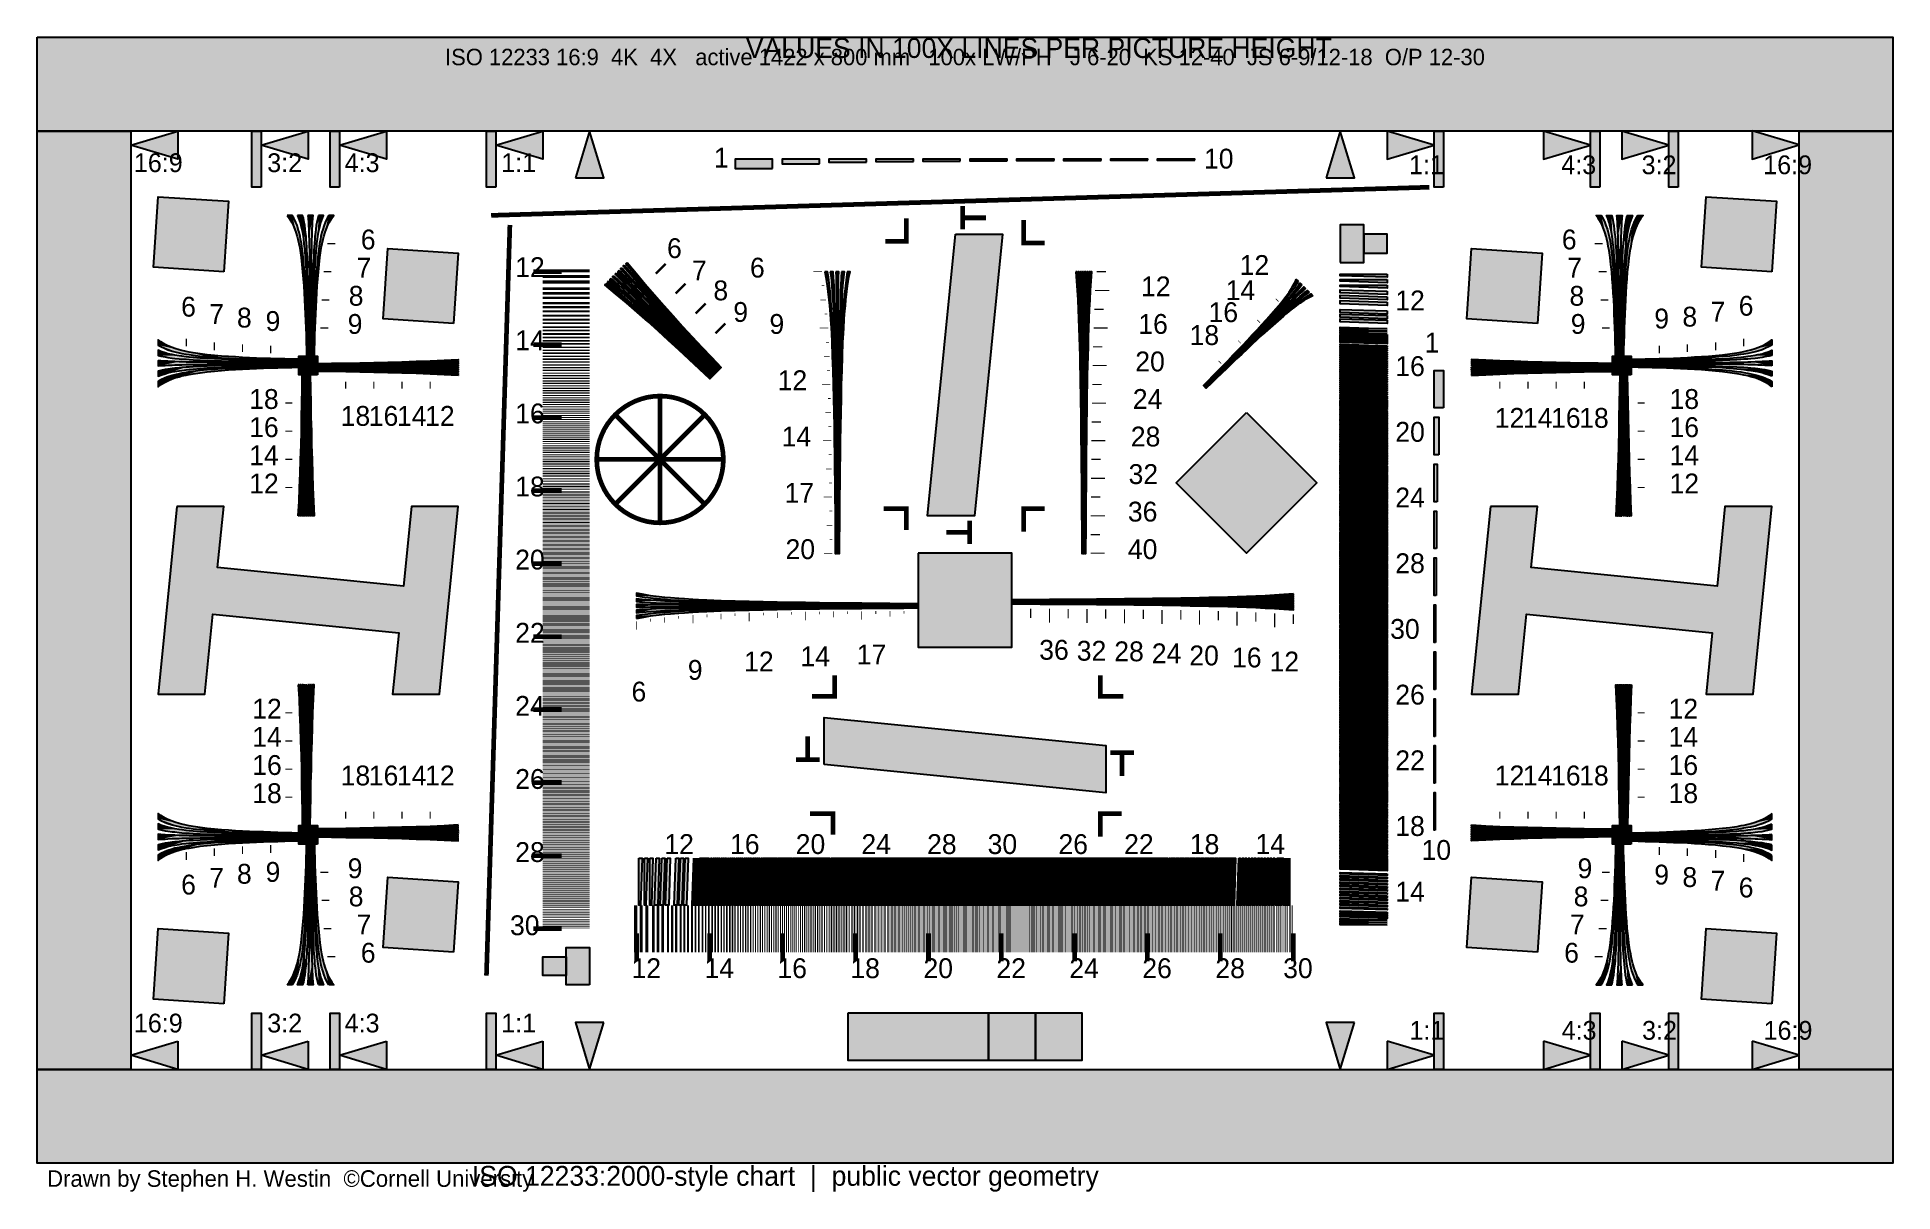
# Model space of a CAD drawing. Header units: millimetres. Extents: x 0 to 1582, y 0 to 984.
import ezdxf
from ezdxf.enums import TextEntityAlignment as Align

# ---------------------------------------------------------------- set-up
doc = ezdxf.new("R2010")
doc.units = ezdxf.units.MM
for name, color, linetype in [('CENTER', 7, 'Continuous'), ('FRAME', 7, 'Continuous'), ('LABELS', 7, 'Continuous'), ('NOTES', 7, 'Continuous'), ('PERIPHERY', 7, 'Continuous'), ('SFR', 7, 'Continuous')]:
    doc.layers.add(name, color=color, linetype=linetype)

msp = doc.modelspace()

# ---------------------------------------------------------------- texts
at = {"layer": 'LABELS', "color": 250}
for s, height, p in [('VALUES IN 100X LINES PER PICTURE HEIGHT', 16.933, (604.3, 966.5)), ('1', 16.9, (577, 873)), ('10', 16.93, (994.9, 872.2)), ('16:9', 16, (82.5, 869.2)), ('3:2', 16, (196.2, 869.2)), ('4:3', 16, (262.2, 869.2)), ('1:1', 16, (395.7, 869.2)), ('1:1', 16, (1169.7, 867.4)), ('4:3', 16, (1299.5, 867.4)), ('3:2', 16, (1368, 867.4)), ('16:9', 16, (1471.7, 867.4)), ('6', 16.9, (276, 803.3)), ('6', 16.9, (537.1, 795.9)), ('6', 16.9, (1300, 803.3)), ('7', 16.9, (272.3, 779.3)), ('12', 16.93, (407.6, 779.7)), ('7', 16.9, (558.3, 776.8)), ('6', 16.9, (607.8, 779.3)), ('12', 16.93, (1025.3, 781.5)), ('7', 16.9, (1304.6, 779.3)), ('8', 16.9, (576.6, 759.9)), ('12', 16.93, (941.2, 763.3)), ('14', 16.93, (1013.4, 760.1)), ('6', 16.9, (122.8, 746)), ('8', 16.9, (265.7, 755.3)), ('12', 16.93, (1158, 751.3)), ('8', 16.9, (1306.5, 755.3)), ('6', 16.9, (1450.8, 746.8)), ('7', 16.9, (146.8, 739.8)), ('8', 16.9, (170.4, 736.7)), ('9', 16.9, (194.8, 733.8)), ('9', 16.9, (264.8, 731.3)), ('9', 16.9, (593.6, 741.5)), ('9', 16.9, (624.4, 731.3)), ('16', 16.93, (938.9, 731.3)), ('16', 16.93, (998.8, 741.3)), ('9', 16.9, (1307.6, 731.3)), ('9', 16.9, (1378.8, 735.9)), ('8', 16.9, (1402.8, 737.5)), ('7', 16.9, (1426.8, 741.8)), ('14', 16.93, (407.6, 717.3)), ('18', 16.93, (982.6, 721.8)), ('1', 16.9, (1183, 715.4)), ('20', 16.93, (936.3, 699.3)), ('16', 16.93, (1158, 695.3)), ('12', 16.93, (631.4, 683.3)), ('18', 16.93, (180.8, 667.3)), ('24', 16.93, (934.2, 667.3)), ('18', 16.93, (1391.8, 667.3)), ('18', 16.93, (258.8, 652.9)), ('16', 16.93, (282.8, 652.9)), ('14', 16.93, (306.8, 652.9)), ('12', 16.93, (330.8, 652.9)), ('16', 16.93, (407.6, 655)), ('12', 16.93, (1242.8, 651.2)), ('14', 16.93, (1266.8, 651.2)), ('16', 16.93, (1290.8, 651.2)), ('18', 16.93, (1314.8, 651.2)), ('16', 16.93, (180.8, 643.3)), ('14', 16.93, (634.8, 635.3)), ('28', 16.93, (932.5, 635.3)), ('20', 16.93, (1158, 639.3)), ('16', 16.93, (1391.8, 643.3)), ('14', 16.93, (180.8, 619.3)), ('14', 16.93, (1391.8, 619.3)), ('32', 16.93, (930.6, 603.3)), ('12', 16.93, (180.8, 595.3)), ('18', 16.93, (407.6, 592.7)), ('17', 16.93, (637.3, 587.3)), ('12', 16.93, (1391.8, 595.3)), ('36', 16.93, (930, 571.3)), ('24', 16.93, (1158, 583.3)), ('20', 16.93, (638.1, 539.3)), ('40', 16.93, (930, 539.3)), ('20', 16.93, (407.6, 530.4)), ('28', 16.93, (1158, 527.3)), ('22', 16.93, (407.6, 468)), ('30', 16.93, (1153.6, 471.3)), ('12', 16.93, (602.8, 443.6)), ('14', 16.93, (650.8, 448)), ('17', 16.93, (698.8, 449.5)), ('36', 16.93, (854.4, 453.5)), ('32', 16.93, (886.4, 452.7)), ('28', 16.93, (918.4, 452.2)), ('24', 16.93, (950.4, 450.5)), ('20', 16.93, (982.4, 448.7)), ('16', 16.93, (1018.8, 447)), ('12', 16.93, (1050.8, 443.5)), ('9', 16.9, (554.8, 436.4)), ('6', 16.9, (506.8, 417.9)), ('26', 16.93, (1158, 415.3)), ('12', 16.93, (183.4, 403.3)), ('24', 16.93, (407.6, 405.7)), ('12', 16.93, (1391, 403.3)), ('14', 16.93, (183.4, 379.3)), ('14', 16.93, (1391, 379.3)), ('16', 16.93, (183.4, 355.3)), ('22', 16.93, (1158, 359.3)), ('16', 16.93, (1391, 355.3)), ('18', 16.93, (183.4, 331.3)), ('18', 16.93, (258.8, 346.4)), ('16', 16.93, (282.8, 346.4)), ('14', 16.93, (306.8, 346.4)), ('12', 16.93, (330.8, 346.4)), ('26', 16.93, (407.6, 343.4)), ('12', 16.93, (1242.8, 346.4)), ('14', 16.93, (1266.8, 346.4)), ('16', 16.93, (1290.8, 346.4)), ('18', 16.93, (1314.8, 346.4)), ('18', 16.93, (1391, 331.3)), ('18', 16.93, (1158, 303.3)), ('12', 16.93, (534.8, 287.9)), ('16', 16.93, (590.8, 287.9)), ('20', 16.93, (646.8, 287.9)), ('24', 16.93, (702.8, 287.9)), ('28', 16.93, (758.8, 287.9)), ('30', 16.93, (810.4, 287.9)), ('26', 16.93, (870.8, 287.9)), ('22', 16.93, (926.8, 287.9)), ('18', 16.93, (982.8, 287.9)), ('14', 16.93, (1038.8, 287.9)), ('28', 16.93, (407.6, 281.1)), ('10', 16.93, (1180.4, 282.9)), ('6', 16.9, (122.8, 253.4)), ('7', 16.9, (146.8, 259.2)), ('8', 16.9, (170.4, 262.6)), ('9', 16.9, (194.8, 264.2)), ('9', 16.9, (264.8, 267.3)), ('9', 16.9, (1313.4, 267.3)), ('9', 16.9, (1378.8, 261.9)), ('8', 16.9, (1402.8, 259.8)), ('7', 16.9, (1426.8, 256.7)), ('8', 16.9, (265.7, 243.3)), ('14', 16.93, (1158, 247.3)), ('8', 16.9, (1310.1, 243.3)), ('6', 16.9, (1450.8, 250.9)), ('7', 16.9, (272.3, 219.3)), ('30', 16.93, (403.2, 218.7)), ('7', 16.9, (1306.8, 219.3)), ('6', 16.9, (276, 195.3)), ('6', 16.9, (1302, 195.3)), ('12', 16.93, (506.8, 182.1)), ('14', 16.93, (569, 182.1)), ('16', 16.93, (631.2, 182.1)), ('18', 16.93, (693.4, 182.1)), ('20', 16.93, (755.7, 182.1)), ('22', 16.93, (817.9, 182.1)), ('24', 16.93, (880.1, 182.1)), ('26', 16.93, (942.3, 182.1)), ('28', 16.93, (1004.6, 182.1)), ('30', 16.93, (1062.4, 182.1)), ('16:9', 16, (82.5, 135.8)), ('3:2', 16, (196.2, 135.8)), ('4:3', 16, (262.2, 135.8)), ('1:1', 16, (395.7, 135.8)), ('1:1', 16, (1170.1, 129.6)), ('4:3', 16, (1299.8, 129.6)), ('3:2', 16, (1368.4, 129.6)), ('16:9', 16, (1472, 129.6)), ('Drawn by Stephen H. Westin  ©Cornell University', 14.111, (8.5, 4.2)), ('ISO 12233:2000-style chart  |  public vector geometry', 16.933, (370.7, 5.1))]:
    msp.add_text(s, height=height, dxfattribs=at).set_placement(p)
at = {"layer": 'NOTES', "color": 250}
msp.add_text('ISO 12233 16:9  4K  4X   active 1422 x 800 mm   100x LW/PH   J 6-20  KS 12-40  JS 6-9/12-18  O/P 12-30', height=14, dxfattribs=at).set_placement((791.1, 967.3), align=Align.MIDDLE_CENTER)

# ---------------------------------------------------------------- hatches: boundary and pattern name
at = {"layer": 'CENTER', "true_color": 0x000000}
h = msp.add_hatch(color=7, dxfattribs=at)
h.dxf.hatch_style = 1
h.paths.add_polyline_path([(627.1, 872.2), (627.1, 880.2), (595.1, 880.2), (595.1, 872.2), (627.1, 872.2)])
h = msp.add_hatch(color=7, dxfattribs=at)
h.dxf.hatch_style = 1
h.paths.add_polyline_path([(667.1, 876.2), (667.1, 880.2), (635.1, 880.2), (635.1, 876.2), (667.1, 876.2)])
h = msp.add_hatch(color=7, dxfattribs=at)
h.dxf.hatch_style = 1
h.paths.add_polyline_path([(707.1, 877.6), (707.1, 880.2), (675.1, 880.2), (675.1, 877.6), (707.1, 877.6)])
h = msp.add_hatch(color=7, dxfattribs=at)
h.dxf.hatch_style = 1
h.paths.add_polyline_path([(747.1, 878.3), (747.1, 880.2), (715.1, 880.2), (715.1, 878.3), (747.1, 878.3)])
h = msp.add_hatch(color=7, dxfattribs=at)
h.dxf.hatch_style = 1
h.paths.add_polyline_path([(787.1, 878.6), (787.1, 880.2), (755.1, 880.2), (755.1, 878.6), (787.1, 878.6)])
h = msp.add_hatch(color=7, dxfattribs=at)
h.dxf.hatch_style = 1
h.paths.add_polyline_path([(827.1, 878.9), (827.1, 880.2), (795.1, 880.2), (795.1, 878.9), (827.1, 878.9)])
h = msp.add_hatch(color=7, dxfattribs=at)
h.dxf.hatch_style = 1
h.paths.add_polyline_path([(867.1, 879.1), (867.1, 880.2), (835.1, 880.2), (835.1, 879.1), (867.1, 879.1)])
h = msp.add_hatch(color=7, dxfattribs=at)
h.dxf.hatch_style = 1
h.paths.add_polyline_path([(907.1, 879.2), (907.1, 880.2), (875.1, 880.2), (875.1, 879.2), (907.1, 879.2)])
h = msp.add_hatch(color=7, dxfattribs=at)
h.dxf.hatch_style = 1
h.paths.add_polyline_path([(947.1, 879.4), (947.1, 880.2), (915.1, 880.2), (915.1, 879.4), (947.1, 879.4)])
h = msp.add_hatch(color=7, dxfattribs=at)
h.dxf.hatch_style = 1
h.paths.add_polyline_path([(987.1, 879.4), (987.1, 880.2), (955.1, 880.2), (955.1, 879.4), (987.1, 879.4)])
h = msp.add_hatch(color=7, dxfattribs=at)
h.dxf.hatch_style = 1
h.paths.add_polyline_path([(671.5, 784.3), (672.5, 779.5), (673.7, 772.3), (674.3, 767.5), (675.1, 760.2), (675.6, 755.5), (676.2, 748.2), (676.5, 743.5), (676.9, 736.3), (677.2, 731.5), (677.5, 724.2), (678, 712.2), (678.4, 700.2), (678.7, 688.2), (679, 676.2), (679.3, 664.2), (679.5, 652.2), (679.6, 640.2), (679.8, 628.2), (679.9, 616.2), (680.1, 604.2), (680.2, 592.2), (680.3, 580.2), (680.4, 568.2), (680.5, 556.2), (680.5, 544.2), (680.9, 544.2), (680.9, 556.2), (680.8, 568.2), (680.7, 580.2), (680.7, 592.2), (680.6, 604.2), (680.5, 616.2), (680.4, 628.2), (680.2, 640.2), (680.1, 652.2), (679.9, 664.2), (679.8, 676.2), (679.5, 688.2), (679.3, 700.2), (679, 712.2), (678.6, 724.2), (678.3, 731.5), (678.1, 736.3), (677.8, 743.5), (677.5, 748.2), (677.1, 755.5), (676.7, 760.2), (676.1, 767.5), (675.6, 772.3), (674.7, 779.5), (673.9, 784.3), (671.5, 784.3), (671.5, 784.3)])
h = msp.add_hatch(color=7, dxfattribs=at)
h.dxf.hatch_style = 1
h.paths.add_polyline_path([(676.3, 784.3), (676.9, 779.5), (677.5, 772.3), (677.9, 767.5), (678.3, 760.2), (678.6, 755.5), (678.9, 748.2), (679.1, 743.5), (679.3, 736.3), (679.5, 731.5), (679.7, 724.2), (679.9, 712.2), (680.2, 700.2), (680.3, 688.2), (680.5, 676.2), (680.6, 664.2), (680.7, 652.2), (680.8, 640.2), (680.9, 628.2), (681, 616.2), (681.1, 604.2), (681.1, 592.2), (681.2, 580.2), (681.2, 568.2), (681.3, 556.2), (681.3, 544.2), (681.7, 544.2), (681.7, 556.2), (681.7, 568.2), (681.7, 580.2), (681.6, 592.2), (681.6, 604.2), (681.5, 616.2), (681.5, 628.2), (681.4, 640.2), (681.4, 652.2), (681.3, 664.2), (681.2, 676.2), (681.1, 688.2), (681, 700.2), (680.9, 712.2), (680.7, 724.2), (680.6, 731.5), (680.5, 736.3), (680.4, 743.5), (680.3, 748.2), (680.1, 755.5), (679.9, 760.2), (679.7, 767.5), (679.5, 772.3), (679.1, 779.5), (678.7, 784.3), (676.3, 784.3), (676.3, 784.3)])
h = msp.add_hatch(color=7, dxfattribs=at)
h.dxf.hatch_style = 1
h.paths.add_polyline_path([(681.1, 784.3), (681.2, 779.5), (681.4, 772.3), (681.4, 767.5), (681.5, 760.2), (681.6, 755.5), (681.7, 748.2), (681.7, 743.5), (681.7, 736.3), (681.8, 731.5), (681.8, 724.2), (681.9, 712.2), (681.9, 700.2), (681.9, 688.2), (682, 676.2), (682, 664.2), (682, 652.2), (682, 640.2), (682, 628.2), (682.1, 616.2), (682.1, 604.2), (682.1, 592.2), (682.1, 580.2), (682.1, 568.2), (682.1, 556.2), (682.1, 544.2), (682.5, 544.2), (682.5, 556.2), (682.6, 568.2), (682.6, 580.2), (682.6, 592.2), (682.6, 604.2), (682.6, 616.2), (682.6, 628.2), (682.6, 640.2), (682.7, 652.2), (682.7, 664.2), (682.7, 676.2), (682.7, 688.2), (682.8, 700.2), (682.8, 712.2), (682.9, 724.2), (682.9, 731.5), (682.9, 736.3), (683, 743.5), (683, 748.2), (683.1, 755.5), (683.1, 760.2), (683.2, 767.5), (683.3, 772.3), (683.4, 779.5), (683.5, 784.3), (681.1, 784.3), (681.1, 784.3)])
h = msp.add_hatch(color=7, dxfattribs=at)
h.dxf.hatch_style = 1
h.paths.add_polyline_path([(685.9, 784.3), (685.6, 779.5), (685.2, 772.3), (685, 767.5), (684.7, 760.2), (684.6, 755.5), (684.4, 748.2), (684.3, 743.5), (684.1, 736.3), (684.1, 731.5), (683.9, 724.2), (683.8, 712.2), (683.6, 700.2), (683.5, 688.2), (683.4, 676.2), (683.4, 664.2), (683.3, 652.2), (683.2, 640.2), (683.2, 628.2), (683.1, 616.2), (683.1, 604.2), (683.1, 592.2), (683, 580.2), (683, 568.2), (683, 556.2), (682.9, 544.2), (683.3, 544.2), (683.4, 556.2), (683.4, 568.2), (683.5, 580.2), (683.5, 592.2), (683.6, 604.2), (683.7, 616.2), (683.8, 628.2), (683.8, 640.2), (683.9, 652.2), (684.1, 664.2), (684.2, 676.2), (684.3, 688.2), (684.5, 700.2), (684.7, 712.2), (685, 724.2), (685.2, 731.5), (685.3, 736.3), (685.6, 743.5), (685.8, 748.2), (686.1, 755.5), (686.3, 760.2), (686.8, 767.5), (687.1, 772.3), (687.8, 779.5), (688.3, 784.3), (685.9, 784.3), (685.9, 784.3)])
h = msp.add_hatch(color=7, dxfattribs=at)
h.dxf.hatch_style = 1
h.paths.add_polyline_path([(690.7, 784.3), (690, 779.5), (689.1, 772.3), (688.6, 767.5), (687.9, 760.2), (687.6, 755.5), (687.1, 748.2), (686.9, 743.5), (686.5, 736.3), (686.3, 731.5), (686.1, 724.2), (685.7, 712.2), (685.4, 700.2), (685.1, 688.2), (684.9, 676.2), (684.7, 664.2), (684.6, 652.2), (684.4, 640.2), (684.3, 628.2), (684.2, 616.2), (684.1, 604.2), (684, 592.2), (683.9, 580.2), (683.9, 568.2), (683.8, 556.2), (683.7, 544.2), (684.1, 544.2), (684.2, 556.2), (684.3, 568.2), (684.4, 580.2), (684.5, 592.2), (684.6, 604.2), (684.7, 616.2), (684.9, 628.2), (685, 640.2), (685.2, 652.2), (685.4, 664.2), (685.7, 676.2), (685.9, 688.2), (686.3, 700.2), (686.7, 712.2), (687.1, 724.2), (687.5, 731.5), (687.7, 736.3), (688.2, 743.5), (688.5, 748.2), (689.1, 755.5), (689.5, 760.2), (690.3, 767.5), (691, 772.3), (692.2, 779.5), (693.1, 784.3), (690.7, 784.3), (690.7, 784.3)])
h = msp.add_hatch(color=7, dxfattribs=at)
h.dxf.hatch_style = 1
h.paths.add_polyline_path([(885.7, 784.3), (886.3, 776.2), (886.8, 768.2), (887.2, 760.2), (887.6, 752.2), (887.9, 744.2), (888.2, 736.3), (888.5, 728.3), (888.7, 720.2), (888.9, 712.2), (889.1, 704.3), (889.2, 696.2), (889.4, 688.2), (889.5, 680.3), (889.6, 672.2), (889.8, 664.2), (889.9, 656.2), (890, 648.2), (890.1, 640.2), (890.1, 632.2), (890.2, 624.2), (890.3, 616.2), (890.4, 608.2), (890.4, 600.2), (890.5, 592.2), (890.5, 584.2), (890.6, 576.2), (890.6, 568.2), (890.7, 560.2), (890.7, 552.2), (890.8, 544.2), (891, 544.2), (890.9, 552.2), (890.9, 560.2), (890.9, 568.2), (890.8, 576.2), (890.8, 584.2), (890.7, 592.2), (890.7, 600.2), (890.6, 608.2), (890.5, 616.2), (890.5, 624.2), (890.4, 632.2), (890.3, 640.2), (890.3, 648.2), (890.2, 656.2), (890.1, 664.2), (890, 672.2), (889.9, 680.3), (889.8, 688.2), (889.6, 696.2), (889.5, 704.3), (889.3, 712.2), (889.1, 720.2), (889, 728.3), (888.7, 736.3), (888.5, 744.2), (888.2, 752.2), (887.9, 760.2), (887.5, 768.2), (887, 776.2), (886.5, 784.3), (885.7, 784.3)])
h = msp.add_hatch(color=7, dxfattribs=at)
h.dxf.hatch_style = 1
h.paths.add_polyline_path([(887.3, 784.3), (887.8, 776.2), (888.1, 768.2), (888.5, 760.2), (888.8, 752.2), (889, 744.2), (889.2, 736.3), (889.4, 728.3), (889.6, 720.2), (889.7, 712.2), (889.9, 704.3), (890, 696.2), (890.1, 688.2), (890.2, 680.3), (890.3, 672.2), (890.4, 664.2), (890.5, 656.2), (890.6, 648.2), (890.6, 640.2), (890.7, 632.2), (890.7, 624.2), (890.8, 616.2), (890.9, 608.2), (890.9, 600.2), (891, 592.2), (891, 584.2), (891, 576.2), (891.1, 568.2), (891.1, 560.2), (891.1, 552.2), (891.2, 544.2), (891.4, 544.2), (891.4, 552.2), (891.3, 560.2), (891.3, 568.2), (891.3, 576.2), (891.2, 584.2), (891.2, 592.2), (891.1, 600.2), (891.1, 608.2), (891.1, 616.2), (891, 624.2), (891, 632.2), (890.9, 640.2), (890.9, 648.2), (890.8, 656.2), (890.7, 664.2), (890.6, 672.2), (890.6, 680.3), (890.5, 688.2), (890.4, 696.2), (890.3, 704.3), (890.2, 712.2), (890, 720.2), (889.9, 728.3), (889.7, 736.3), (889.5, 744.2), (889.3, 752.2), (889.1, 760.2), (888.8, 768.2), (888.5, 776.2), (888.1, 784.3), (887.3, 784.3)])
h = msp.add_hatch(color=7, dxfattribs=at)
h.dxf.hatch_style = 1
h.paths.add_polyline_path([(888.9, 784.3), (889.2, 776.2), (889.5, 768.2), (889.7, 760.2), (889.9, 752.2), (890.1, 744.2), (890.2, 736.3), (890.4, 728.3), (890.5, 720.2), (890.6, 712.2), (890.7, 704.3), (890.8, 696.2), (890.8, 688.2), (890.9, 680.3), (891, 672.2), (891, 664.2), (891.1, 656.2), (891.1, 648.2), (891.2, 640.2), (891.2, 632.2), (891.3, 624.2), (891.3, 616.2), (891.4, 608.2), (891.4, 600.2), (891.4, 592.2), (891.5, 584.2), (891.5, 576.2), (891.5, 568.2), (891.5, 560.2), (891.6, 552.2), (891.6, 544.2), (891.8, 544.2), (891.8, 552.2), (891.7, 560.2), (891.7, 568.2), (891.7, 576.2), (891.7, 584.2), (891.7, 592.2), (891.6, 600.2), (891.6, 608.2), (891.6, 616.2), (891.5, 624.2), (891.5, 632.2), (891.5, 640.2), (891.4, 648.2), (891.4, 656.2), (891.4, 664.2), (891.3, 672.2), (891.3, 680.3), (891.2, 688.2), (891.1, 696.2), (891.1, 704.3), (891, 712.2), (890.9, 720.2), (890.8, 728.3), (890.7, 736.3), (890.6, 744.2), (890.5, 752.2), (890.3, 760.2), (890.1, 768.2), (889.9, 776.2), (889.7, 784.3), (888.9, 784.3)])
h = msp.add_hatch(color=7, dxfattribs=at)
h.dxf.hatch_style = 1
h.paths.add_polyline_path([(890.5, 784.3), (890.7, 776.2), (890.8, 768.2), (890.9, 760.2), (891.1, 752.2), (891.1, 744.2), (891.2, 736.3), (891.3, 728.3), (891.4, 720.2), (891.4, 712.2), (891.5, 704.3), (891.5, 696.2), (891.6, 688.2), (891.6, 680.3), (891.6, 672.2), (891.7, 664.2), (891.7, 656.2), (891.7, 648.2), (891.8, 640.2), (891.8, 632.2), (891.8, 624.2), (891.8, 616.2), (891.9, 608.2), (891.9, 600.2), (891.9, 592.2), (891.9, 584.2), (891.9, 576.2), (891.9, 568.2), (892, 560.2), (892, 552.2), (892, 544.2), (892.2, 544.2), (892.2, 552.2), (892.2, 560.2), (892.2, 568.2), (892.1, 576.2), (892.1, 584.2), (892.1, 592.2), (892.1, 600.2), (892.1, 608.2), (892.1, 616.2), (892.1, 624.2), (892.1, 632.2), (892.1, 640.2), (892, 648.2), (892, 656.2), (892, 664.2), (892, 672.2), (892, 680.3), (891.9, 688.2), (891.9, 696.2), (891.9, 704.3), (891.8, 712.2), (891.8, 720.2), (891.8, 728.3), (891.7, 736.3), (891.7, 744.2), (891.6, 752.2), (891.6, 760.2), (891.5, 768.2), (891.4, 776.2), (891.3, 784.3), (890.5, 784.3)])
h = msp.add_hatch(color=7, dxfattribs=at)
h.dxf.hatch_style = 1
h.paths.add_polyline_path([(892.1, 784.3), (892.1, 776.2), (892.1, 768.2), (892.2, 760.2), (892.2, 752.2), (892.2, 744.2), (892.2, 736.3), (892.2, 728.3), (892.3, 720.2), (892.3, 712.2), (892.3, 704.3), (892.3, 696.2), (892.3, 688.2), (892.3, 680.3), (892.3, 672.2), (892.3, 664.2), (892.3, 656.2), (892.3, 648.2), (892.3, 640.2), (892.3, 632.2), (892.3, 624.2), (892.4, 616.2), (892.4, 608.2), (892.4, 600.2), (892.4, 592.2), (892.4, 584.2), (892.4, 576.2), (892.4, 568.2), (892.4, 560.2), (892.4, 552.2), (892.4, 544.2), (892.6, 544.2), (892.6, 552.2), (892.6, 560.2), (892.6, 568.2), (892.6, 576.2), (892.6, 584.2), (892.6, 592.2), (892.6, 600.2), (892.6, 608.2), (892.6, 616.2), (892.6, 624.2), (892.6, 632.2), (892.6, 640.2), (892.6, 648.2), (892.6, 656.2), (892.6, 664.2), (892.6, 672.2), (892.7, 680.3), (892.7, 688.2), (892.7, 696.2), (892.7, 704.3), (892.7, 712.2), (892.7, 720.2), (892.7, 728.3), (892.7, 736.3), (892.7, 744.2), (892.8, 752.2), (892.8, 760.2), (892.8, 768.2), (892.8, 776.2), (892.9, 784.3), (892.1, 784.3)])
h = msp.add_hatch(color=7, dxfattribs=at)
h.dxf.hatch_style = 1
h.paths.add_polyline_path([(893.7, 784.3), (893.6, 776.2), (893.5, 768.2), (893.4, 760.2), (893.3, 752.2), (893.3, 744.2), (893.2, 736.3), (893.2, 728.3), (893.1, 720.2), (893.1, 712.2), (893.1, 704.3), (893.1, 696.2), (893, 688.2), (893, 680.3), (893, 672.2), (893, 664.2), (892.9, 656.2), (892.9, 648.2), (892.9, 640.2), (892.9, 632.2), (892.9, 624.2), (892.9, 616.2), (892.9, 608.2), (892.8, 600.2), (892.8, 592.2), (892.8, 584.2), (892.8, 576.2), (892.8, 568.2), (892.8, 560.2), (892.8, 552.2), (892.8, 544.2), (893, 544.2), (893, 552.2), (893, 560.2), (893, 568.2), (893, 576.2), (893.1, 584.2), (893.1, 592.2), (893.1, 600.2), (893.1, 608.2), (893.1, 616.2), (893.1, 624.2), (893.2, 632.2), (893.2, 640.2), (893.2, 648.2), (893.2, 656.2), (893.3, 664.2), (893.3, 672.2), (893.3, 680.3), (893.4, 688.2), (893.4, 696.2), (893.5, 704.3), (893.5, 712.2), (893.6, 720.2), (893.7, 728.3), (893.7, 736.3), (893.8, 744.2), (893.9, 752.2), (894, 760.2), (894.1, 768.2), (894.3, 776.2), (894.5, 784.3), (893.7, 784.3)])
h = msp.add_hatch(color=7, dxfattribs=at)
h.dxf.hatch_style = 1
h.paths.add_polyline_path([(895.3, 784.3), (895, 776.2), (894.8, 768.2), (894.6, 760.2), (894.5, 752.2), (894.3, 744.2), (894.2, 736.3), (894.1, 728.3), (894, 720.2), (894, 712.2), (893.9, 704.3), (893.8, 696.2), (893.8, 688.2), (893.7, 680.3), (893.6, 672.2), (893.6, 664.2), (893.6, 656.2), (893.5, 648.2), (893.5, 640.2), (893.4, 632.2), (893.4, 624.2), (893.4, 616.2), (893.4, 608.2), (893.3, 600.2), (893.3, 592.2), (893.3, 584.2), (893.3, 576.2), (893.2, 568.2), (893.2, 560.2), (893.2, 552.2), (893.2, 544.2), (893.4, 544.2), (893.4, 552.2), (893.4, 560.2), (893.5, 568.2), (893.5, 576.2), (893.5, 584.2), (893.5, 592.2), (893.6, 600.2), (893.6, 608.2), (893.6, 616.2), (893.7, 624.2), (893.7, 632.2), (893.8, 640.2), (893.8, 648.2), (893.9, 656.2), (893.9, 664.2), (894, 672.2), (894, 680.3), (894.1, 688.2), (894.2, 696.2), (894.3, 704.3), (894.4, 712.2), (894.5, 720.2), (894.6, 728.3), (894.7, 736.3), (894.9, 744.2), (895.1, 752.2), (895.2, 760.2), (895.5, 768.2), (895.8, 776.2), (896.1, 784.3), (895.3, 784.3)])
h = msp.add_hatch(color=7, dxfattribs=at)
h.dxf.hatch_style = 1
h.paths.add_polyline_path([(896.9, 784.3), (896.5, 776.2), (896.1, 768.2), (895.9, 760.2), (895.6, 752.2), (895.4, 744.2), (895.2, 736.3), (895.1, 728.3), (894.9, 720.2), (894.8, 712.2), (894.7, 704.3), (894.6, 696.2), (894.5, 688.2), (894.4, 680.3), (894.3, 672.2), (894.2, 664.2), (894.2, 656.2), (894.1, 648.2), (894.1, 640.2), (894, 632.2), (893.9, 624.2), (893.9, 616.2), (893.9, 608.2), (893.8, 600.2), (893.8, 592.2), (893.7, 584.2), (893.7, 576.2), (893.7, 568.2), (893.6, 560.2), (893.6, 552.2), (893.6, 544.2), (893.8, 544.2), (893.8, 552.2), (893.8, 560.2), (893.9, 568.2), (893.9, 576.2), (894, 584.2), (894, 592.2), (894.1, 600.2), (894.1, 608.2), (894.2, 616.2), (894.2, 624.2), (894.3, 632.2), (894.3, 640.2), (894.4, 648.2), (894.5, 656.2), (894.6, 664.2), (894.6, 672.2), (894.7, 680.3), (894.8, 688.2), (895, 696.2), (895.1, 704.3), (895.2, 712.2), (895.4, 720.2), (895.5, 728.3), (895.7, 736.3), (895.9, 744.2), (896.2, 752.2), (896.5, 760.2), (896.8, 768.2), (897.2, 776.2), (897.7, 784.3), (896.9, 784.3)])
h = msp.add_hatch(color=7, dxfattribs=at)
h.dxf.hatch_style = 1
h.paths.add_polyline_path([(898.5, 784.3), (897.9, 776.2), (897.5, 768.2), (897.1, 760.2), (896.8, 752.2), (896.5, 744.2), (896.2, 736.3), (896, 728.3), (895.8, 720.2), (895.6, 712.2), (895.5, 704.3), (895.3, 696.2), (895.2, 688.2), (895.1, 680.3), (895, 672.2), (894.9, 664.2), (894.8, 656.2), (894.7, 648.2), (894.6, 640.2), (894.5, 632.2), (894.5, 624.2), (894.4, 616.2), (894.4, 608.2), (894.3, 600.2), (894.2, 592.2), (894.2, 584.2), (894.1, 576.2), (894.1, 568.2), (894.1, 560.2), (894, 552.2), (894, 544.2), (894.2, 544.2), (894.2, 552.2), (894.3, 560.2), (894.3, 568.2), (894.4, 576.2), (894.4, 584.2), (894.5, 592.2), (894.5, 600.2), (894.6, 608.2), (894.7, 616.2), (894.7, 624.2), (894.8, 632.2), (894.9, 640.2), (895, 648.2), (895.1, 656.2), (895.2, 664.2), (895.3, 672.2), (895.4, 680.3), (895.6, 688.2), (895.7, 696.2), (895.9, 704.3), (896.1, 712.2), (896.3, 720.2), (896.5, 728.3), (896.7, 736.3), (897, 744.2), (897.3, 752.2), (897.7, 760.2), (898.1, 768.2), (898.7, 776.2), (899.3, 784.3), (898.5, 784.3)])
h = msp.add_hatch(color=7, dxfattribs=at)
h.dxf.hatch_style = 1
h.paths.add_polyline_path([(1199.1, 668.2), (1191.1, 668.2), (1191.1, 700.2), (1199.1, 700.2), (1199.1, 668.2)])
h = msp.add_hatch(color=7, dxfattribs=at)
h.dxf.hatch_style = 1
h.paths.add_polyline_path([(1195.1, 628.2), (1191.1, 628.2), (1191.1, 660.2), (1195.1, 660.2), (1195.1, 628.2)])
h = msp.add_hatch(color=7, dxfattribs=at)
h.dxf.hatch_style = 1
h.paths.add_polyline_path([(1193.8, 588.2), (1191.1, 588.2), (1191.1, 620.2), (1193.8, 620.2), (1193.8, 588.2)])
h = msp.add_hatch(color=7, dxfattribs=at)
h.dxf.hatch_style = 1
h.paths.add_polyline_path([(1193.1, 548.3), (1191.1, 548.3), (1191.1, 580.3), (1193.1, 580.3), (1193.1, 548.3)])
h = msp.add_hatch(color=7, dxfattribs=at)
h.dxf.hatch_style = 1
h.paths.add_polyline_path([(751.1, 544.3), (751.1, 464.2), (831.1, 464.2), (831.1, 544.3), (751.1, 544.3)])
h = msp.add_hatch(color=7, dxfattribs=at)
h.dxf.hatch_style = 1
h.paths.add_polyline_path([(1192.7, 508.3), (1191.1, 508.3), (1191.1, 540.3), (1192.7, 540.3), (1192.7, 508.3)])
h = msp.add_hatch(color=7, dxfattribs=at)
h.dxf.hatch_style = 1
h.paths.add_polyline_path([(511.1, 507.9), (515.9, 507.1), (523.1, 506.2), (527.9, 505.7), (535.1, 505.1), (539.9, 504.7), (547.1, 504.3), (551.9, 504), (559.1, 503.7), (563.9, 503.4), (571.1, 503.2), (583.1, 502.8), (595.1, 502.5), (607.1, 502.2), (619.1, 502), (631.1, 501.8), (643.1, 501.7), (655.1, 501.6), (667.1, 501.4), (679.1, 501.3), (691.1, 501.2), (703.1, 501.1), (715.1, 501), (727.1, 501), (739.1, 500.9), (751.1, 500.9), (751.1, 501.3), (739.1, 501.3), (727.1, 501.4), (715.1, 501.5), (703.1, 501.6), (691.1, 501.7), (679.1, 501.8), (667.1, 502), (655.1, 502.2), (643.1, 502.3), (631.1, 502.5), (619.1, 502.8), (607.1, 503.1), (595.1, 503.4), (583.1, 503.8), (571.1, 504.3), (563.9, 504.6), (559.1, 504.9), (551.9, 505.3), (547.1, 505.6), (539.9, 506.2), (535.1, 506.7), (527.9, 507.5), (523.1, 508.1), (515.9, 509.3), (511.1, 510.3), (511.1, 507.9), (511.1, 507.9)])
h = msp.add_hatch(color=7, dxfattribs=at)
h.dxf.hatch_style = 1
h.paths.add_polyline_path([(1071.1, 509.7), (1063.1, 509.1), (1055.1, 508.5), (1047.1, 508.1), (1039.1, 507.7), (1031.1, 507.4), (1023.1, 507.1), (1015.1, 506.9), (1007.1, 506.7), (999.1, 506.5), (991.1, 506.3), (983.1, 506.1), (975.1, 506), (967.1, 505.8), (959.1, 505.7), (951.1, 505.6), (943.1, 505.5), (935.1, 505.4), (927.1, 505.3), (919.1, 505.2), (911.1, 505.1), (903.1, 505.1), (895.1, 505), (887.1, 504.9), (879.1, 504.9), (871.1, 504.8), (863.1, 504.8), (855.1, 504.7), (847.1, 504.7), (839.1, 504.6), (831.1, 504.6), (831.1, 504.4), (839.1, 504.4), (847.1, 504.5), (855.1, 504.5), (863.1, 504.5), (871.1, 504.6), (879.1, 504.6), (887.1, 504.7), (895.1, 504.8), (903.1, 504.8), (911.1, 504.9), (919.1, 504.9), (927.1, 505), (935.1, 505.1), (943.1, 505.2), (951.1, 505.3), (959.1, 505.4), (967.1, 505.5), (975.1, 505.6), (983.1, 505.7), (991.1, 505.9), (999.1, 506), (1007.1, 506.2), (1015.1, 506.4), (1023.1, 506.6), (1031.1, 506.9), (1039.1, 507.2), (1047.1, 507.5), (1055.1, 507.9), (1063.1, 508.3), (1071.1, 508.9), (1071.1, 509.7)])
h = msp.add_hatch(color=7, dxfattribs=at)
h.dxf.hatch_style = 1
h.paths.add_polyline_path([(1071.1, 508.1), (1063.1, 507.6), (1055.1, 507.2), (1047.1, 506.9), (1039.1, 506.6), (1031.1, 506.3), (1023.1, 506.1), (1015.1, 505.9), (1007.1, 505.8), (999.1, 505.6), (991.1, 505.5), (983.1, 505.4), (975.1, 505.2), (967.1, 505.1), (959.1, 505), (951.1, 505), (943.1, 504.9), (935.1, 504.8), (927.1, 504.7), (919.1, 504.7), (911.1, 504.6), (903.1, 504.6), (895.1, 504.5), (887.1, 504.5), (879.1, 504.4), (871.1, 504.4), (863.1, 504.3), (855.1, 504.3), (847.1, 504.2), (839.1, 504.2), (831.1, 504.2), (831.1, 504), (839.1, 504), (847.1, 504), (855.1, 504.1), (863.1, 504.1), (871.1, 504.1), (879.1, 504.2), (887.1, 504.2), (895.1, 504.3), (903.1, 504.3), (911.1, 504.3), (919.1, 504.4), (927.1, 504.5), (935.1, 504.5), (943.1, 504.6), (951.1, 504.6), (959.1, 504.7), (967.1, 504.8), (975.1, 504.9), (983.1, 505), (991.1, 505.1), (999.1, 505.2), (1007.1, 505.3), (1015.1, 505.5), (1023.1, 505.6), (1031.1, 505.8), (1039.1, 506), (1047.1, 506.3), (1055.1, 506.5), (1063.1, 506.9), (1071.1, 507.3), (1071.1, 508.1)])
h = msp.add_hatch(color=7, dxfattribs=at)
h.dxf.hatch_style = 1
h.paths.add_polyline_path([(1071.1, 506.5), (1063.1, 506.2), (1055.1, 505.9), (1047.1, 505.6), (1039.1, 505.5), (1031.1, 505.3), (1023.1, 505.1), (1015.1, 505), (1007.1, 504.9), (999.1, 504.8), (991.1, 504.7), (983.1, 504.6), (975.1, 504.5), (967.1, 504.4), (959.1, 504.4), (951.1, 504.3), (943.1, 504.3), (935.1, 504.2), (927.1, 504.2), (919.1, 504.1), (911.1, 504.1), (903.1, 504), (895.1, 504), (887.1, 504), (879.1, 503.9), (871.1, 503.9), (863.1, 503.9), (855.1, 503.9), (847.1, 503.8), (839.1, 503.8), (831.1, 503.8), (831.1, 503.6), (839.1, 503.6), (847.1, 503.6), (855.1, 503.6), (863.1, 503.7), (871.1, 503.7), (879.1, 503.7), (887.1, 503.7), (895.1, 503.8), (903.1, 503.8), (911.1, 503.8), (919.1, 503.8), (927.1, 503.9), (935.1, 503.9), (943.1, 504), (951.1, 504), (959.1, 504), (967.1, 504.1), (975.1, 504.2), (983.1, 504.2), (991.1, 504.3), (999.1, 504.4), (1007.1, 504.4), (1015.1, 504.5), (1023.1, 504.6), (1031.1, 504.7), (1039.1, 504.9), (1047.1, 505), (1055.1, 505.2), (1063.1, 505.4), (1071.1, 505.7), (1071.1, 506.5)])
h = msp.add_hatch(color=7, dxfattribs=at)
h.dxf.hatch_style = 1
h.paths.add_polyline_path([(511.1, 503.1), (515.9, 502.7), (523.1, 502.3), (527.9, 502.1), (535.1, 501.8), (539.9, 501.7), (547.1, 501.5), (551.9, 501.4), (559.1, 501.3), (563.9, 501.2), (571.1, 501), (583.1, 500.9), (595.1, 500.8), (607.1, 500.6), (619.1, 500.6), (631.1, 500.5), (643.1, 500.4), (655.1, 500.4), (667.1, 500.3), (679.1, 500.3), (691.1, 500.2), (703.1, 500.2), (715.1, 500.1), (727.1, 500.1), (739.1, 500.1), (751.1, 500), (751.1, 500.4), (739.1, 500.5), (727.1, 500.5), (715.1, 500.6), (703.1, 500.6), (691.1, 500.7), (679.1, 500.8), (667.1, 500.9), (655.1, 501), (643.1, 501), (631.1, 501.2), (619.1, 501.3), (607.1, 501.5), (595.1, 501.6), (583.1, 501.8), (571.1, 502.1), (563.9, 502.3), (559.1, 502.5), (551.9, 502.7), (547.1, 502.9), (539.9, 503.2), (535.1, 503.4), (527.9, 503.9), (523.1, 504.3), (515.9, 504.9), (511.1, 505.5), (511.1, 503.1), (511.1, 503.1)])
h = msp.add_hatch(color=7, dxfattribs=at)
h.dxf.hatch_style = 1
h.paths.add_polyline_path([(511.1, 498.3), (515.9, 498.4), (523.1, 498.5), (527.9, 498.6), (535.1, 498.6), (539.9, 498.7), (547.1, 498.8), (551.9, 498.8), (559.1, 498.9), (563.9, 498.9), (571.1, 498.9), (583.1, 499), (595.1, 499), (607.1, 499.1), (619.1, 499.1), (631.1, 499.1), (643.1, 499.1), (655.1, 499.2), (667.1, 499.2), (679.1, 499.2), (691.1, 499.2), (703.1, 499.2), (715.1, 499.2), (727.1, 499.2), (739.1, 499.2), (751.1, 499.2), (751.1, 499.7), (739.1, 499.7), (727.1, 499.7), (715.1, 499.7), (703.1, 499.7), (691.1, 499.7), (679.1, 499.7), (667.1, 499.7), (655.1, 499.8), (643.1, 499.8), (631.1, 499.8), (619.1, 499.8), (607.1, 499.8), (595.1, 499.9), (583.1, 499.9), (571.1, 500), (563.9, 500), (559.1, 500), (551.9, 500.1), (547.1, 500.1), (539.9, 500.2), (535.1, 500.3), (527.9, 500.3), (523.1, 500.4), (515.9, 500.5), (511.1, 500.6), (511.1, 498.3), (511.1, 498.3)])
h = msp.add_hatch(color=7, dxfattribs=at)
h.dxf.hatch_style = 1
h.paths.add_polyline_path([(511.1, 493.5), (515.9, 494), (523.1, 494.6), (527.9, 495), (535.1, 495.5), (539.9, 495.7), (547.1, 496), (551.9, 496.2), (559.1, 496.5), (563.9, 496.6), (571.1, 496.8), (583.1, 497.1), (595.1, 497.3), (607.1, 497.4), (619.1, 497.6), (631.1, 497.7), (643.1, 497.9), (655.1, 498), (667.1, 498), (679.1, 498.1), (691.1, 498.2), (703.1, 498.3), (715.1, 498.3), (727.1, 498.4), (739.1, 498.4), (751.1, 498.5), (751.1, 498.9), (739.1, 498.8), (727.1, 498.8), (715.1, 498.8), (703.1, 498.7), (691.1, 498.7), (679.1, 498.6), (667.1, 498.6), (655.1, 498.6), (643.1, 498.5), (631.1, 498.4), (619.1, 498.3), (607.1, 498.3), (595.1, 498.1), (583.1, 498), (571.1, 497.9), (563.9, 497.7), (559.1, 497.7), (551.9, 497.5), (547.1, 497.4), (539.9, 497.2), (535.1, 497.1), (527.9, 496.8), (523.1, 496.6), (515.9, 496.2), (511.1, 495.9), (511.1, 493.5), (511.1, 493.5)])
h = msp.add_hatch(color=7, dxfattribs=at)
h.dxf.hatch_style = 1
h.paths.add_polyline_path([(511.1, 488.7), (515.9, 489.6), (523.1, 490.8), (527.9, 491.4), (535.1, 492.3), (539.9, 492.7), (547.1, 493.3), (551.9, 493.6), (559.1, 494.1), (563.9, 494.3), (571.1, 494.6), (583.1, 495.1), (595.1, 495.5), (607.1, 495.9), (619.1, 496.1), (631.1, 496.4), (643.1, 496.6), (655.1, 496.8), (667.1, 496.9), (679.1, 497.1), (691.1, 497.2), (703.1, 497.3), (715.1, 497.4), (727.1, 497.5), (739.1, 497.6), (751.1, 497.7), (751.1, 498), (739.1, 498), (727.1, 497.9), (715.1, 497.9), (703.1, 497.8), (691.1, 497.7), (679.1, 497.6), (667.1, 497.5), (655.1, 497.4), (643.1, 497.2), (631.1, 497.1), (619.1, 496.9), (607.1, 496.7), (595.1, 496.4), (583.1, 496.1), (571.1, 495.7), (563.9, 495.5), (559.1, 495.3), (551.9, 494.9), (547.1, 494.6), (539.9, 494.2), (535.1, 493.8), (527.9, 493.2), (523.1, 492.7), (515.9, 491.8), (511.1, 491.1), (511.1, 488.7)])
h = msp.add_hatch(color=7, dxfattribs=at)
h.dxf.hatch_style = 1
h.paths.add_polyline_path([(1071.1, 504.9), (1063.1, 504.7), (1055.1, 504.5), (1047.1, 504.4), (1039.1, 504.3), (1031.1, 504.2), (1023.1, 504.1), (1015.1, 504.1), (1007.1, 504), (999.1, 503.9), (991.1, 503.9), (983.1, 503.8), (975.1, 503.8), (967.1, 503.7), (959.1, 503.7), (951.1, 503.7), (943.1, 503.6), (935.1, 503.6), (927.1, 503.6), (919.1, 503.6), (911.1, 503.5), (903.1, 503.5), (895.1, 503.5), (887.1, 503.5), (879.1, 503.5), (871.1, 503.5), (863.1, 503.4), (855.1, 503.4), (847.1, 503.4), (839.1, 503.4), (831.1, 503.4), (831.1, 503.2), (839.1, 503.2), (847.1, 503.2), (855.1, 503.2), (863.1, 503.2), (871.1, 503.2), (879.1, 503.2), (887.1, 503.2), (895.1, 503.3), (903.1, 503.3), (911.1, 503.3), (919.1, 503.3), (927.1, 503.3), (935.1, 503.3), (943.1, 503.3), (951.1, 503.4), (959.1, 503.4), (967.1, 503.4), (975.1, 503.4), (983.1, 503.5), (991.1, 503.5), (999.1, 503.5), (1007.1, 503.5), (1015.1, 503.6), (1023.1, 503.6), (1031.1, 503.7), (1039.1, 503.7), (1047.1, 503.8), (1055.1, 503.9), (1063.1, 504), (1071.1, 504.1), (1071.1, 504.9)])
h = msp.add_hatch(color=7, dxfattribs=at)
h.dxf.hatch_style = 1
h.paths.add_polyline_path([(1071.1, 503.3), (1063.1, 503.2), (1055.1, 503.2), (1047.1, 503.2), (1039.1, 503.2), (1031.1, 503.1), (1023.1, 503.1), (1015.1, 503.1), (1007.1, 503.1), (999.1, 503.1), (991.1, 503.1), (983.1, 503.1), (975.1, 503.1), (967.1, 503.1), (959.1, 503), (951.1, 503), (943.1, 503), (935.1, 503), (927.1, 503), (919.1, 503), (911.1, 503), (903.1, 503), (895.1, 503), (887.1, 503), (879.1, 503), (871.1, 503), (863.1, 503), (855.1, 503), (847.1, 503), (839.1, 503), (831.1, 503), (831.1, 502.8), (839.1, 502.8), (847.1, 502.8), (855.1, 502.8), (863.1, 502.8), (871.1, 502.8), (879.1, 502.8), (887.1, 502.8), (895.1, 502.8), (903.1, 502.8), (911.1, 502.7), (919.1, 502.7), (927.1, 502.7), (935.1, 502.7), (943.1, 502.7), (951.1, 502.7), (959.1, 502.7), (967.1, 502.7), (975.1, 502.7), (983.1, 502.7), (991.1, 502.7), (999.1, 502.7), (1007.1, 502.7), (1015.1, 502.6), (1023.1, 502.6), (1031.1, 502.6), (1039.1, 502.6), (1047.1, 502.6), (1055.1, 502.5), (1063.1, 502.5), (1071.1, 502.5), (1071.1, 503.3)])
h = msp.add_hatch(color=7, dxfattribs=at)
h.dxf.hatch_style = 1
h.paths.add_polyline_path([(1071.1, 501.7), (1063.1, 501.8), (1055.1, 501.9), (1047.1, 502), (1039.1, 502), (1031.1, 502.1), (1023.1, 502.1), (1015.1, 502.2), (1007.1, 502.2), (999.1, 502.2), (991.1, 502.3), (983.1, 502.3), (975.1, 502.3), (967.1, 502.4), (959.1, 502.4), (951.1, 502.4), (943.1, 502.4), (935.1, 502.4), (927.1, 502.5), (919.1, 502.5), (911.1, 502.5), (903.1, 502.5), (895.1, 502.5), (887.1, 502.5), (879.1, 502.5), (871.1, 502.5), (863.1, 502.5), (855.1, 502.6), (847.1, 502.6), (839.1, 502.6), (831.1, 502.6), (831.1, 502.4), (839.1, 502.4), (847.1, 502.4), (855.1, 502.3), (863.1, 502.3), (871.1, 502.3), (879.1, 502.3), (887.1, 502.3), (895.1, 502.3), (903.1, 502.2), (911.1, 502.2), (919.1, 502.2), (927.1, 502.2), (935.1, 502.1), (943.1, 502.1), (951.1, 502.1), (959.1, 502), (967.1, 502), (975.1, 502), (983.1, 501.9), (991.1, 501.9), (999.1, 501.8), (1007.1, 501.8), (1015.1, 501.7), (1023.1, 501.6), (1031.1, 501.5), (1039.1, 501.5), (1047.1, 501.3), (1055.1, 501.2), (1063.1, 501.1), (1071.1, 500.9), (1071.1, 501.7)])
h = msp.add_hatch(color=7, dxfattribs=at)
h.dxf.hatch_style = 1
h.paths.add_polyline_path([(1071.1, 500.1), (1063.1, 500.3), (1055.1, 500.5), (1047.1, 500.7), (1039.1, 500.9), (1031.1, 501), (1023.1, 501.1), (1015.1, 501.2), (1007.1, 501.3), (999.1, 501.4), (991.1, 501.5), (983.1, 501.5), (975.1, 501.6), (967.1, 501.7), (959.1, 501.7), (951.1, 501.8), (943.1, 501.8), (935.1, 501.8), (927.1, 501.9), (919.1, 501.9), (911.1, 501.9), (903.1, 502), (895.1, 502), (887.1, 502), (879.1, 502.1), (871.1, 502.1), (863.1, 502.1), (855.1, 502.1), (847.1, 502.1), (839.1, 502.2), (831.1, 502.2), (831.1, 502), (839.1, 502), (847.1, 501.9), (855.1, 501.9), (863.1, 501.9), (871.1, 501.9), (879.1, 501.8), (887.1, 501.8), (895.1, 501.8), (903.1, 501.7), (911.1, 501.7), (919.1, 501.6), (927.1, 501.6), (935.1, 501.5), (943.1, 501.5), (951.1, 501.4), (959.1, 501.4), (967.1, 501.3), (975.1, 501.2), (983.1, 501.2), (991.1, 501.1), (999.1, 501), (1007.1, 500.9), (1015.1, 500.8), (1023.1, 500.6), (1031.1, 500.5), (1039.1, 500.3), (1047.1, 500.1), (1055.1, 499.9), (1063.1, 499.6), (1071.1, 499.3), (1071.1, 500.1)])
h = msp.add_hatch(color=7, dxfattribs=at)
h.dxf.hatch_style = 1
h.paths.add_polyline_path([(1071.1, 498.5), (1063.1, 498.9), (1055.1, 499.2), (1047.1, 499.5), (1039.1, 499.7), (1031.1, 499.9), (1023.1, 500.1), (1015.1, 500.3), (1007.1, 500.4), (999.1, 500.6), (991.1, 500.7), (983.1, 500.8), (975.1, 500.9), (967.1, 501), (959.1, 501), (951.1, 501.1), (943.1, 501.2), (935.1, 501.3), (927.1, 501.3), (919.1, 501.4), (911.1, 501.4), (903.1, 501.5), (895.1, 501.5), (887.1, 501.5), (879.1, 501.6), (871.1, 501.6), (863.1, 501.7), (855.1, 501.7), (847.1, 501.7), (839.1, 501.8), (831.1, 501.8), (831.1, 501.6), (839.1, 501.5), (847.1, 501.5), (855.1, 501.5), (863.1, 501.4), (871.1, 501.4), (879.1, 501.4), (887.1, 501.3), (895.1, 501.3), (903.1, 501.2), (911.1, 501.1), (919.1, 501.1), (927.1, 501), (935.1, 501), (943.1, 500.9), (951.1, 500.8), (959.1, 500.7), (967.1, 500.6), (975.1, 500.5), (983.1, 500.4), (991.1, 500.3), (999.1, 500.1), (1007.1, 500), (1015.1, 499.8), (1023.1, 499.6), (1031.1, 499.4), (1039.1, 499.2), (1047.1, 498.9), (1055.1, 498.5), (1063.1, 498.2), (1071.1, 497.7), (1071.1, 498.5), (1071.1, 498.5)])
h = msp.add_hatch(color=7, dxfattribs=at)
h.dxf.hatch_style = 1
h.paths.add_polyline_path([(1071.1, 496.9), (1063.1, 497.4), (1055.1, 497.9), (1047.1, 498.3), (1039.1, 498.6), (1031.1, 498.9), (1023.1, 499.1), (1015.1, 499.4), (1007.1, 499.5), (999.1, 499.7), (991.1, 499.9), (983.1, 500), (975.1, 500.2), (967.1, 500.3), (959.1, 500.4), (951.1, 500.5), (943.1, 500.6), (935.1, 500.7), (927.1, 500.7), (919.1, 500.8), (911.1, 500.9), (903.1, 500.9), (895.1, 501), (887.1, 501.1), (879.1, 501.1), (871.1, 501.2), (863.1, 501.2), (855.1, 501.3), (847.1, 501.3), (839.1, 501.3), (831.1, 501.4), (831.1, 501.2), (839.1, 501.1), (847.1, 501.1), (855.1, 501), (863.1, 501), (871.1, 500.9), (879.1, 500.9), (887.1, 500.8), (895.1, 500.8), (903.1, 500.7), (911.1, 500.6), (919.1, 500.5), (927.1, 500.5), (935.1, 500.4), (943.1, 500.3), (951.1, 500.2), (959.1, 500), (967.1, 499.9), (975.1, 499.8), (983.1, 499.6), (991.1, 499.5), (999.1, 499.3), (1007.1, 499.1), (1015.1, 498.9), (1023.1, 498.6), (1031.1, 498.3), (1039.1, 498), (1047.1, 497.6), (1055.1, 497.2), (1063.1, 496.7), (1071.1, 496.1), (1071.1, 496.9)])
h = msp.add_hatch(color=7, dxfattribs=at)
h.dxf.hatch_style = 1
h.paths.add_polyline_path([(1192.4, 468.3), (1191.1, 468.3), (1191.1, 500.2), (1192.4, 500.2), (1192.4, 468.3)])
h = msp.add_hatch(color=7, dxfattribs=at)
h.dxf.hatch_style = 1
h.paths.add_polyline_path([(1192.3, 428.2), (1191.1, 428.2), (1191.1, 460.3), (1192.3, 460.3), (1192.3, 428.2)])
h = msp.add_hatch(color=7, dxfattribs=at)
h.dxf.hatch_style = 1
h.paths.add_polyline_path([(1192.1, 388.2), (1191.1, 388.2), (1191.1, 420.2), (1192.1, 420.2), (1192.1, 388.2)])
h = msp.add_hatch(color=7, dxfattribs=at)
h.dxf.hatch_style = 1
h.paths.add_polyline_path([(1192, 348.3), (1191.1, 348.3), (1191.1, 380.3), (1192, 380.3), (1192, 348.3)])
h = msp.add_hatch(color=7, dxfattribs=at)
h.dxf.hatch_style = 1
h.paths.add_polyline_path([(1191.9, 308.3), (1191.1, 308.3), (1191.1, 340.3), (1191.9, 340.3), (1191.9, 308.3)])
at = {"layer": 'FRAME', "true_color": 0x000000}
h = msp.add_hatch(color=7, dxfattribs=at)
h.dxf.hatch_style = 1
h.paths.add_polyline_path([(0, 984.2), (1582.2, 984.2), (1582.2, 904.2), (0, 904.2), (0, 984.2)])
h = msp.add_hatch(color=7, dxfattribs=at)
h.dxf.hatch_style = 1
h.paths.add_polyline_path([(0, 904.2), (80, 904.2), (80, 104.3), (0, 104.3), (0, 904.2)])
h = msp.add_hatch(color=7, dxfattribs=at)
h.dxf.hatch_style = 1
h.paths.add_polyline_path([(120, 904.2), (120, 880.2), (80, 892.2), (120, 904.2)])
h = msp.add_hatch(color=7, dxfattribs=at)
h.dxf.hatch_style = 1
h.paths.add_polyline_path([(191.1, 856.3), (183.1, 856.3), (183.1, 904.2), (191.1, 904.2), (191.1, 856.3)])
h = msp.add_hatch(color=7, dxfattribs=at)
h.dxf.hatch_style = 1
h.paths.add_polyline_path([(231.1, 904.2), (231.1, 880.2), (191.1, 892.2), (231.1, 904.2)])
h = msp.add_hatch(color=7, dxfattribs=at)
h.dxf.hatch_style = 1
h.paths.add_polyline_path([(257.8, 856.3), (249.8, 856.3), (249.8, 904.2), (257.8, 904.2), (257.8, 856.3)])
h = msp.add_hatch(color=7, dxfattribs=at)
h.dxf.hatch_style = 1
h.paths.add_polyline_path([(297.8, 904.2), (297.8, 880.2), (257.8, 892.2), (297.8, 904.2)])
h = msp.add_hatch(color=7, dxfattribs=at)
h.dxf.hatch_style = 1
h.paths.add_polyline_path([(391.1, 856.3), (383.1, 856.3), (383.1, 904.2), (391.1, 904.2), (391.1, 856.3)])
h = msp.add_hatch(color=7, dxfattribs=at)
h.dxf.hatch_style = 1
h.paths.add_polyline_path([(431.1, 904.2), (431.1, 880.2), (391.1, 892.2), (431.1, 904.2)])
h = msp.add_hatch(color=7, dxfattribs=at)
h.dxf.hatch_style = 1
h.paths.add_polyline_path([(459.1, 864.2), (483.1, 864.2), (471.1, 904.2), (459.1, 864.2)])
h = msp.add_hatch(color=7, dxfattribs=at)
h.dxf.hatch_style = 1
h.paths.add_polyline_path([(1099.1, 864.2), (1123.1, 864.2), (1111.1, 904.2), (1099.1, 864.2)])
h = msp.add_hatch(color=7, dxfattribs=at)
h.dxf.hatch_style = 1
h.paths.add_polyline_path([(1151.1, 904.2), (1151.1, 880.2), (1191.1, 892.2), (1151.1, 904.2)])
h = msp.add_hatch(color=7, dxfattribs=at)
h.dxf.hatch_style = 1
h.paths.add_polyline_path([(1199.1, 856.3), (1191.1, 856.3), (1191.1, 904.2), (1199.1, 904.2), (1199.1, 856.3)])
h = msp.add_hatch(color=7, dxfattribs=at)
h.dxf.hatch_style = 1
h.paths.add_polyline_path([(1284.4, 904.2), (1284.4, 880.2), (1324.4, 892.2), (1284.4, 904.2)])
h = msp.add_hatch(color=7, dxfattribs=at)
h.dxf.hatch_style = 1
h.paths.add_polyline_path([(1332.4, 856.3), (1324.4, 856.3), (1324.4, 904.2), (1332.4, 904.2), (1332.4, 856.3)])
h = msp.add_hatch(color=7, dxfattribs=at)
h.dxf.hatch_style = 1
h.paths.add_polyline_path([(1351.1, 904.2), (1351.1, 880.2), (1391.1, 892.2), (1351.1, 904.2)])
h = msp.add_hatch(color=7, dxfattribs=at)
h.dxf.hatch_style = 1
h.paths.add_polyline_path([(1399.1, 856.3), (1391.1, 856.3), (1391.1, 904.2), (1399.1, 904.2), (1399.1, 856.3)])
h = msp.add_hatch(color=7, dxfattribs=at)
h.dxf.hatch_style = 1
h.paths.add_polyline_path([(1462.2, 904.3), (1462.2, 880.2), (1502.2, 892.3), (1462.2, 904.3)])
h = msp.add_hatch(color=7, dxfattribs=at)
h.dxf.hatch_style = 1
h.paths.add_polyline_path([(1502.2, 904.2), (1582.2, 904.2), (1582.2, 104.3), (1502.2, 104.3), (1502.2, 904.2)])
h = msp.add_hatch(color=7, dxfattribs=at)
h.dxf.hatch_style = 1
h.paths.add_polyline_path([(1111.1, 792.2), (1131.1, 792.2), (1131.1, 824.3), (1111.1, 824.3), (1111.1, 792.2)])
h = msp.add_hatch(color=7, dxfattribs=at)
h.dxf.hatch_style = 1
h.paths.add_polyline_path([(1131.1, 800.2), (1151.1, 800.2), (1151.1, 816.2), (1131.1, 816.2), (1131.1, 800.2)])
h = msp.add_hatch(color=7, dxfattribs=at)
h.dxf.hatch_style = 1
h.paths.add_polyline_path([(471.1, 176.3), (451.1, 176.3), (451.1, 208.3), (471.1, 208.3), (471.1, 176.3)])
h = msp.add_hatch(color=7, dxfattribs=at)
h.dxf.hatch_style = 1
h.paths.add_polyline_path([(451.1, 184.3), (431.1, 184.3), (431.1, 200.3), (451.1, 200.3), (451.1, 184.3)])
h = msp.add_hatch(color=7, dxfattribs=at)
h.dxf.hatch_style = 1
h.paths.add_polyline_path([(191.1, 104.3), (183.1, 104.3), (183.1, 152.3), (191.1, 152.3), (191.1, 104.3)])
h = msp.add_hatch(color=7, dxfattribs=at)
h.dxf.hatch_style = 1
h.paths.add_polyline_path([(257.8, 104.3), (249.8, 104.3), (249.8, 152.3), (257.8, 152.3), (257.8, 104.3)])
h = msp.add_hatch(color=7, dxfattribs=at)
h.dxf.hatch_style = 1
h.paths.add_polyline_path([(391.1, 104.3), (383.1, 104.3), (383.1, 152.3), (391.1, 152.3), (391.1, 104.3)])
h = msp.add_hatch(color=7, dxfattribs=at)
h.dxf.hatch_style = 1
h.paths.add_polyline_path([(483.1, 144.3), (459.1, 144.3), (471.1, 104.3), (483.1, 144.3)])
h = msp.add_hatch(color=7, dxfattribs=at)
h.dxf.hatch_style = 1
h.paths.add_polyline_path([(1123.1, 144.3), (1099.1, 144.3), (1111.1, 104.3), (1123.1, 144.3)])
h = msp.add_hatch(color=7, dxfattribs=at)
h.dxf.hatch_style = 1
h.paths.add_polyline_path([(1199.1, 104.3), (1191.1, 104.3), (1191.1, 152.3), (1199.1, 152.3), (1199.1, 104.3)])
h = msp.add_hatch(color=7, dxfattribs=at)
h.dxf.hatch_style = 1
h.paths.add_polyline_path([(1332.4, 104.3), (1324.4, 104.3), (1324.4, 152.3), (1332.4, 152.3), (1332.4, 104.3)])
h = msp.add_hatch(color=7, dxfattribs=at)
h.dxf.hatch_style = 1
h.paths.add_polyline_path([(1399.1, 104.3), (1391.1, 104.3), (1391.1, 152.3), (1399.1, 152.3), (1399.1, 104.3)])
h = msp.add_hatch(color=7, dxfattribs=at)
h.dxf.hatch_style = 1
h.paths.add_polyline_path([(120, 128.3), (120, 104.3), (80, 116.3), (120, 128.3)])
h = msp.add_hatch(color=7, dxfattribs=at)
h.dxf.hatch_style = 1
h.paths.add_polyline_path([(231.1, 128.3), (231.1, 104.3), (191.1, 116.3), (231.1, 128.3)])
h = msp.add_hatch(color=7, dxfattribs=at)
h.dxf.hatch_style = 1
h.paths.add_polyline_path([(297.8, 128.3), (297.8, 104.3), (257.8, 116.3), (297.8, 128.3)])
h = msp.add_hatch(color=7, dxfattribs=at)
h.dxf.hatch_style = 1
h.paths.add_polyline_path([(431.1, 128.3), (431.1, 104.3), (391.1, 116.3), (431.1, 128.3)])
h = msp.add_hatch(color=7, dxfattribs=at)
h.dxf.hatch_style = 1
h.paths.add_polyline_path([(1151.1, 128.3), (1151.1, 104.3), (1191.1, 116.3), (1151.1, 128.3)])
h = msp.add_hatch(color=7, dxfattribs=at)
h.dxf.hatch_style = 1
h.paths.add_polyline_path([(1284.4, 128.3), (1284.4, 104.3), (1324.4, 116.3), (1284.4, 128.3)])
h = msp.add_hatch(color=7, dxfattribs=at)
h.dxf.hatch_style = 1
h.paths.add_polyline_path([(1351.1, 128.3), (1351.1, 104.3), (1391.1, 116.3), (1351.1, 128.3)])
h = msp.add_hatch(color=7, dxfattribs=at)
h.dxf.hatch_style = 1
h.paths.add_polyline_path([(1462.2, 128.3), (1462.2, 104.3), (1502.2, 116.3), (1462.2, 128.3)])
h = msp.add_hatch(color=7, dxfattribs=at)
h.dxf.hatch_style = 1
h.paths.add_polyline_path([(0, 104.3), (1582.2, 104.3), (1582.2, 24.3), (0, 24.3), (0, 104.3)])
at = {"layer": 'PERIPHERY', "true_color": 0x000000}
h = msp.add_hatch(color=7, dxfattribs=at)
h.dxf.hatch_style = 1
h.paths.add_polyline_path([(213.1, 832.3), (214.9, 829.9), (217.1, 826.3), (218.3, 823.9), (219.8, 820.3), (220.6, 817.9), (221.7, 814.3), (222.3, 811.9), (223.1, 808.3), (223.6, 805.9), (224.2, 802.3), (225.1, 796.3), (225.8, 790.3), (226.4, 784.3), (226.9, 778.3), (227.4, 772.3), (227.8, 766.3), (228.1, 760.2), (228.4, 754.3), (228.6, 748.2), (228.9, 742.3), (229.1, 736.3), (229.3, 730.2), (229.4, 724.2), (229.6, 718.2), (229.8, 712.2), (230.5, 712.2), (230.4, 718.2), (230.3, 724.2), (230.1, 730.2), (230, 736.3), (229.8, 742.3), (229.6, 748.2), (229.4, 754.3), (229.2, 760.2), (228.9, 766.3), (228.6, 772.3), (228.3, 778.3), (227.9, 784.3), (227.4, 790.3), (226.9, 796.3), (226.2, 802.3), (225.7, 805.9), (225.3, 808.3), (224.7, 811.9), (224.2, 814.3), (223.4, 817.9), (222.7, 820.3), (221.6, 823.9), (220.6, 826.3), (219, 829.9), (217.5, 832.3), (213.1, 832.3)])
h = msp.add_hatch(color=7, dxfattribs=at)
h.dxf.hatch_style = 1
h.paths.add_polyline_path([(222, 832.3), (223, 829.9), (224.2, 826.3), (224.9, 823.9), (225.7, 820.3), (226.2, 817.9), (226.7, 814.3), (227.1, 811.9), (227.5, 808.3), (227.8, 805.9), (228.2, 802.3), (228.6, 796.3), (229, 790.3), (229.4, 784.3), (229.7, 778.3), (229.9, 772.3), (230.1, 766.3), (230.3, 760.2), (230.5, 754.3), (230.6, 748.2), (230.8, 742.3), (230.9, 736.3), (231, 730.2), (231.1, 724.2), (231.2, 718.2), (231.2, 712.2), (232, 712.2), (231.9, 718.2), (231.9, 724.2), (231.8, 730.2), (231.8, 736.3), (231.7, 742.3), (231.6, 748.2), (231.5, 754.3), (231.4, 760.2), (231.3, 766.3), (231.2, 772.3), (231, 778.3), (230.9, 784.3), (230.7, 790.3), (230.4, 796.3), (230.1, 802.3), (229.9, 805.9), (229.8, 808.3), (229.5, 811.9), (229.3, 814.3), (228.9, 817.9), (228.6, 820.3), (228.2, 823.9), (227.8, 826.3), (227, 829.9), (226.4, 832.3), (222, 832.3), (222, 832.3)])
h = msp.add_hatch(color=7, dxfattribs=at)
h.dxf.hatch_style = 1
h.paths.add_polyline_path([(230.9, 832.3), (231.1, 829.9), (231.3, 826.3), (231.4, 823.9), (231.6, 820.3), (231.7, 817.9), (231.8, 814.3), (231.9, 811.9), (232, 808.3), (232, 805.9), (232.1, 802.3), (232.2, 796.3), (232.3, 790.3), (232.4, 784.3), (232.4, 778.3), (232.4, 772.3), (232.5, 766.3), (232.5, 760.2), (232.6, 754.3), (232.6, 748.2), (232.6, 742.3), (232.6, 736.3), (232.7, 730.2), (232.7, 724.2), (232.7, 718.2), (232.7, 712.2), (233.5, 712.2), (233.5, 718.2), (233.5, 724.2), (233.5, 730.2), (233.5, 736.3), (233.6, 742.3), (233.6, 748.2), (233.6, 754.3), (233.6, 760.2), (233.7, 766.3), (233.7, 772.3), (233.8, 778.3), (233.8, 784.3), (233.9, 790.3), (234, 796.3), (234.1, 802.3), (234.2, 805.9), (234.2, 808.3), (234.3, 811.9), (234.4, 814.3), (234.5, 817.9), (234.6, 820.3), (234.7, 823.9), (234.9, 826.3), (235.1, 829.9), (235.3, 832.3), (230.9, 832.3)])
h = msp.add_hatch(color=7, dxfattribs=at)
h.dxf.hatch_style = 1
h.paths.add_polyline_path([(239.8, 832.3), (239.2, 829.9), (238.4, 826.3), (238, 823.9), (237.5, 820.3), (237.3, 817.9), (236.9, 814.3), (236.7, 811.9), (236.4, 808.3), (236.3, 805.9), (236, 802.3), (235.8, 796.3), (235.5, 790.3), (235.3, 784.3), (235.1, 778.3), (235, 772.3), (234.9, 766.3), (234.8, 760.2), (234.7, 754.3), (234.6, 748.2), (234.5, 742.3), (234.4, 736.3), (234.4, 730.2), (234.3, 724.2), (234.2, 718.2), (234.2, 712.2), (234.9, 712.2), (235, 718.2), (235.1, 724.2), (235.2, 730.2), (235.3, 736.3), (235.4, 742.3), (235.6, 748.2), (235.7, 754.3), (235.9, 760.2), (236, 766.3), (236.3, 772.3), (236.5, 778.3), (236.8, 784.3), (237.1, 790.3), (237.5, 796.3), (238, 802.3), (238.4, 805.9), (238.6, 808.3), (239.1, 811.9), (239.4, 814.3), (240, 817.9), (240.5, 820.3), (241.3, 823.9), (242, 826.3), (243.2, 829.9), (244.2, 832.3), (239.8, 832.3), (239.8, 832.3)])
h = msp.add_hatch(color=7, dxfattribs=at)
h.dxf.hatch_style = 1
h.paths.add_polyline_path([(248.6, 832.3), (247.2, 829.9), (245.5, 826.3), (244.6, 823.9), (243.5, 820.3), (242.8, 817.9), (242, 814.3), (241.5, 811.9), (240.9, 808.3), (240.5, 805.9), (240, 802.3), (239.3, 796.3), (238.8, 790.3), (238.3, 784.3), (237.9, 778.3), (237.5, 772.3), (237.2, 766.3), (237, 760.2), (236.8, 754.3), (236.6, 748.2), (236.4, 742.3), (236.2, 736.3), (236, 730.2), (235.9, 724.2), (235.8, 718.2), (235.7, 712.2), (236.4, 712.2), (236.6, 718.2), (236.7, 724.2), (236.9, 730.2), (237.1, 736.3), (237.3, 742.3), (237.5, 748.2), (237.8, 754.3), (238.1, 760.2), (238.4, 766.3), (238.8, 772.3), (239.2, 778.3), (239.8, 784.3), (240.4, 790.3), (241.1, 796.3), (242, 802.3), (242.6, 805.9), (243.1, 808.3), (243.9, 811.9), (244.5, 814.3), (245.6, 817.9), (246.4, 820.3), (247.9, 823.9), (249.1, 826.3), (251.3, 829.9), (253.1, 832.3), (248.6, 832.3), (248.6, 832.3)])
h = msp.add_hatch(color=7, dxfattribs=at)
h.dxf.hatch_style = 1
h.paths.add_polyline_path([(1333.6, 832.2), (1335, 829.8), (1336.7, 826.2), (1337.6, 823.8), (1338.8, 820.2), (1339.4, 817.8), (1340.3, 814.2), (1340.8, 811.8), (1341.4, 808.2), (1341.8, 805.8), (1342.3, 802.2), (1342.9, 796.2), (1343.5, 790.2), (1344, 784.2), (1344.4, 778.2), (1344.7, 772.2), (1345, 766.2), (1345.3, 760.2), (1345.5, 754.2), (1345.7, 748.2), (1345.9, 742.2), (1346.1, 736.2), (1346.2, 730.2), (1346.3, 724.2), (1346.5, 718.2), (1346.6, 712.2), (1345.8, 712.2), (1345.7, 718.2), (1345.5, 724.2), (1345.4, 730.2), (1345.2, 736.3), (1345, 742.3), (1344.7, 748.2), (1344.5, 754.3), (1344.2, 760.2), (1343.8, 766.3), (1343.5, 772.3), (1343, 778.3), (1342.5, 784.3), (1341.9, 790.3), (1341.2, 796.3), (1340.3, 802.3), (1339.6, 805.9), (1339.2, 808.3), (1338.4, 811.9), (1337.7, 814.3), (1336.7, 817.9), (1335.8, 820.3), (1334.3, 823.9), (1333.2, 826.3), (1331, 829.9), (1329.2, 832.3), (1333.6, 832.3), (1333.6, 832.2)])
h = msp.add_hatch(color=7, dxfattribs=at)
h.dxf.hatch_style = 1
h.paths.add_polyline_path([(1342.5, 832.2), (1343.1, 829.8), (1343.8, 826.2), (1344.2, 823.8), (1344.7, 820.2), (1345, 817.8), (1345.4, 814.2), (1345.6, 811.8), (1345.8, 808.2), (1346, 805.8), (1346.2, 802.2), (1346.5, 796.2), (1346.7, 790.2), (1346.9, 784.2), (1347.1, 778.2), (1347.3, 772.2), (1347.4, 766.2), (1347.5, 760.2), (1347.6, 754.2), (1347.7, 748.2), (1347.8, 742.2), (1347.8, 736.2), (1347.9, 730.2), (1347.9, 724.2), (1348, 718.2), (1348.1, 712.2), (1347.3, 712.2), (1347.2, 718.2), (1347.1, 724.2), (1347.1, 730.2), (1346.9, 736.3), (1346.8, 742.3), (1346.7, 748.2), (1346.5, 754.3), (1346.4, 760.2), (1346.2, 766.3), (1346, 772.3), (1345.7, 778.3), (1345.5, 784.3), (1345.1, 790.3), (1344.7, 796.3), (1344.2, 802.3), (1343.9, 805.9), (1343.6, 808.3), (1343.2, 811.9), (1342.8, 814.3), (1342.2, 817.9), (1341.8, 820.3), (1340.9, 823.9), (1340.3, 826.3), (1339.1, 829.9), (1338.1, 832.3), (1342.5, 832.3), (1342.5, 832.2)])
h = msp.add_hatch(color=7, dxfattribs=at)
h.dxf.hatch_style = 1
h.paths.add_polyline_path([(1351.4, 832.2), (1351.2, 829.8), (1350.9, 826.2), (1350.8, 823.8), (1350.7, 820.2), (1350.5, 817.8), (1350.4, 814.2), (1350.4, 811.8), (1350.3, 808.2), (1350.2, 805.8), (1350.1, 802.2), (1350.1, 796.2), (1350, 790.2), (1349.9, 784.2), (1349.9, 778.2), (1349.8, 772.2), (1349.8, 766.2), (1349.7, 760.2), (1349.7, 754.2), (1349.7, 748.2), (1349.6, 742.2), (1349.6, 736.2), (1349.6, 730.2), (1349.6, 724.2), (1349.5, 718.2), (1349.5, 712.2), (1348.8, 712.2), (1348.8, 718.2), (1348.8, 724.2), (1348.7, 730.2), (1348.7, 736.3), (1348.7, 742.3), (1348.7, 748.2), (1348.6, 754.3), (1348.6, 760.2), (1348.6, 766.3), (1348.5, 772.3), (1348.5, 778.3), (1348.4, 784.3), (1348.4, 790.3), (1348.3, 796.3), (1348.2, 802.3), (1348.1, 805.9), (1348.1, 808.3), (1348, 811.9), (1347.9, 814.3), (1347.8, 817.9), (1347.7, 820.3), (1347.5, 823.9), (1347.4, 826.3), (1347.1, 829.9), (1346.9, 832.3), (1351.4, 832.3), (1351.4, 832.2)])
h = msp.add_hatch(color=7, dxfattribs=at)
h.dxf.hatch_style = 1
h.paths.add_polyline_path([(1360.3, 832.2), (1359.3, 829.8), (1358.1, 826.2), (1357.4, 823.8), (1356.6, 820.2), (1356.1, 817.8), (1355.5, 814.2), (1355.2, 811.8), (1354.7, 808.2), (1354.5, 805.8), (1354.1, 802.2), (1353.6, 796.2), (1353.2, 790.2), (1352.9, 784.2), (1352.6, 778.2), (1352.3, 772.2), (1352.1, 766.2), (1351.9, 760.2), (1351.8, 754.2), (1351.6, 748.2), (1351.5, 742.2), (1351.4, 736.2), (1351.3, 730.2), (1351.2, 724.2), (1351.1, 718.2), (1351, 712.2), (1350.3, 712.2), (1350.3, 718.2), (1350.4, 724.2), (1350.4, 730.2), (1350.5, 736.3), (1350.6, 742.3), (1350.7, 748.2), (1350.7, 754.3), (1350.8, 760.2), (1350.9, 766.3), (1351.1, 772.3), (1351.2, 778.3), (1351.4, 784.3), (1351.6, 790.3), (1351.8, 796.3), (1352.1, 802.3), (1352.3, 805.9), (1352.5, 808.3), (1352.8, 811.9), (1353, 814.3), (1353.3, 817.9), (1353.6, 820.3), (1354.1, 823.9), (1354.5, 826.3), (1355.2, 829.9), (1355.8, 832.3), (1360.3, 832.3), (1360.3, 832.2)])
h = msp.add_hatch(color=7, dxfattribs=at)
h.dxf.hatch_style = 1
h.paths.add_polyline_path([(1369.2, 832.2), (1367.3, 829.8), (1365.2, 826.2), (1364, 823.8), (1362.5, 820.2), (1361.7, 817.8), (1360.6, 814.2), (1360, 811.8), (1359.2, 808.2), (1358.7, 805.8), (1358.1, 802.2), (1357.2, 796.2), (1356.4, 790.2), (1355.8, 784.2), (1355.3, 778.2), (1354.9, 772.2), (1354.5, 766.2), (1354.2, 760.2), (1353.9, 754.2), (1353.6, 748.2), (1353.4, 742.2), (1353.2, 736.2), (1353, 730.2), (1352.8, 724.2), (1352.7, 718.2), (1352.5, 712.2), (1351.8, 712.2), (1351.9, 718.2), (1352, 724.2), (1352.1, 730.2), (1352.3, 736.3), (1352.4, 742.3), (1352.6, 748.2), (1352.8, 754.3), (1353.1, 760.2), (1353.3, 766.3), (1353.6, 772.3), (1353.9, 778.3), (1354.3, 784.3), (1354.8, 790.3), (1355.4, 796.3), (1356.1, 802.3), (1356.6, 805.9), (1356.9, 808.3), (1357.6, 811.9), (1358.1, 814.3), (1358.9, 817.9), (1359.5, 820.3), (1360.7, 823.9), (1361.6, 826.3), (1363.3, 829.9), (1364.7, 832.3), (1369.2, 832.3), (1369.2, 832.2)])
h = msp.add_hatch(color=7, dxfattribs=at)
h.dxf.hatch_style = 1
h.paths.add_polyline_path([(503.1, 792.2), (510.7, 782.9), (518.5, 773.7), (526.4, 764.6), (534.3, 755.6), (542.4, 746.6), (550.4, 737.7), (558.6, 728.9), (566.7, 720.1), (574.9, 711.3), (583.2, 702.6), (582.6, 702), (574.3, 710.7), (566.1, 719.5), (557.9, 728.2), (549.7, 737), (541.6, 745.9), (533.5, 754.7), (525.5, 763.7), (517.5, 772.7), (509.7, 781.9), (502, 791.1), (503.1, 792.2)])
h = msp.add_hatch(color=7, dxfattribs=at)
h.dxf.hatch_style = 1
h.paths.add_polyline_path([(487.3, 776.4), (496.3, 768.5), (505.3, 760.5), (514.2, 752.4), (523, 744.3), (531.8, 736.1), (540.5, 727.8), (549.2, 719.6), (557.9, 711.3), (566.6, 703), (575.2, 694.7), (574.7, 694.1), (566, 702.4), (557.3, 710.7), (548.6, 718.9), (539.8, 727.1), (531, 735.3), (522.2, 743.4), (513.3, 751.5), (504.3, 759.5), (495.3, 767.5), (486.2, 775.3), (487.3, 776.4)])
h = msp.add_hatch(color=7, dxfattribs=at)
h.dxf.hatch_style = 1
h.paths.add_polyline_path([(489.5, 778.7), (498.4, 770.6), (507.2, 762.4), (515.9, 754.1), (524.6, 745.9), (533.3, 737.6), (541.9, 729.2), (550.6, 720.9), (559.2, 712.5), (567.8, 704.2), (576.4, 695.8), (575.8, 695.2), (567.2, 703.6), (558.6, 711.9), (549.9, 720.2), (541.2, 728.5), (532.5, 736.8), (523.8, 745), (515.1, 753.3), (506.2, 761.4), (497.4, 769.5), (488.4, 777.5), (489.5, 778.7)])
h = msp.add_hatch(color=7, dxfattribs=at)
h.dxf.hatch_style = 1
h.paths.add_polyline_path([(491.8, 780.9), (500.4, 772.6), (509.1, 764.2), (517.7, 755.9), (526.2, 747.5), (534.8, 739.1), (543.3, 730.6), (551.9, 722.2), (560.4, 713.8), (569, 705.4), (577.5, 696.9), (576.9, 696.4), (568.4, 704.8), (559.8, 713.2), (551.2, 721.6), (542.6, 729.9), (534, 738.3), (525.4, 746.7), (516.8, 755), (508.1, 763.3), (499.4, 771.6), (490.7, 779.8), (491.8, 780.9)])
h = msp.add_hatch(color=7, dxfattribs=at)
h.dxf.hatch_style = 1
h.paths.add_polyline_path([(494.1, 783.2), (502.5, 774.7), (511, 766.1), (519.4, 757.6), (527.8, 749.1), (536.3, 740.6), (544.8, 732.1), (553.2, 723.6), (561.7, 715.1), (570.2, 706.6), (578.6, 698.1), (578.1, 697.5), (569.6, 706), (561.1, 714.4), (552.6, 722.9), (544, 731.4), (535.6, 739.8), (527, 748.3), (518.5, 756.8), (510, 765.2), (501.5, 773.6), (492.9, 782.1), (494.1, 783.2)])
h = msp.add_hatch(color=7, dxfattribs=at)
h.dxf.hatch_style = 1
h.paths.add_polyline_path([(496.3, 785.5), (504.6, 776.7), (512.8, 768), (521.1, 759.4), (529.5, 750.7), (537.8, 742.1), (546.2, 733.5), (554.6, 724.9), (563, 716.3), (571.4, 707.8), (579.8, 699.2), (579.2, 698.6), (570.8, 707.2), (562.3, 715.7), (553.9, 724.2), (545.5, 732.8), (537.1, 741.3), (528.7, 749.9), (520.3, 758.5), (511.9, 767.1), (503.5, 775.7), (495.2, 784.3), (496.3, 785.5)])
h = msp.add_hatch(color=7, dxfattribs=at)
h.dxf.hatch_style = 1
h.paths.add_polyline_path([(498.6, 787.7), (506.6, 778.8), (514.7, 769.9), (522.9, 761.1), (531.1, 752.3), (539.3, 743.6), (547.6, 734.9), (555.9, 726.2), (564.2, 717.6), (572.6, 709), (580.9, 700.3), (580.3, 699.8), (572, 708.4), (563.6, 717), (555.2, 725.6), (546.9, 734.2), (538.6, 742.8), (530.3, 751.5), (522, 760.2), (513.8, 769), (505.6, 777.7), (497.5, 786.6), (498.6, 787.7)])
h = msp.add_hatch(color=7, dxfattribs=at)
h.dxf.hatch_style = 1
h.paths.add_polyline_path([(500.9, 790), (508.7, 780.8), (516.6, 771.8), (524.6, 762.8), (532.7, 754), (540.8, 745.1), (549, 736.3), (557.2, 727.6), (565.5, 718.8), (573.7, 710.1), (582, 701.5), (581.5, 700.9), (573.1, 709.5), (564.8, 718.2), (556.5, 726.9), (548.3, 735.6), (540.1, 744.4), (531.9, 753.1), (523.7, 762), (515.6, 770.8), (507.6, 779.8), (499.7, 788.9), (500.9, 790)])
h = msp.add_hatch(color=7, dxfattribs=at)
h.dxf.hatch_style = 1
h.paths.add_polyline_path([(1075.1, 776.2), (1073.9, 774), (1072, 770.8), (1070.6, 768.8), (1068.5, 765.9), (1067, 764), (1064.7, 761.1), (1063.2, 759.3), (1060.9, 756.5), (1059.3, 754.7), (1056.9, 752), (1052.9, 747.5), (1048.9, 743.1), (1044.8, 738.7), (1040.7, 734.3), (1036.6, 729.9), (1032.4, 725.6), (1028.3, 721.3), (1024.1, 717), (1019.9, 712.6), (1015.7, 708.3), (1011.5, 704.1), (1007.3, 699.8), (1003.1, 695.5), (998.9, 691.2), (994.7, 686.9), (994.5, 687.2), (998.6, 691.5), (1002.8, 695.8), (1007, 700.1), (1011.2, 704.4), (1015.4, 708.7), (1019.6, 713), (1023.7, 717.3), (1027.9, 721.7), (1032, 726), (1036.1, 730.4), (1040.2, 734.8), (1044.3, 739.2), (1048.3, 743.6), (1052.3, 748.1), (1056.2, 752.7), (1058.6, 755.4), (1060.1, 757.3), (1062.4, 760.1), (1063.8, 762), (1066, 764.9), (1067.4, 766.9), (1069.4, 770), (1070.7, 772.1), (1072.5, 775.4), (1073.5, 777.7), (1075.1, 776.2)])
h = msp.add_hatch(color=7, dxfattribs=at)
h.dxf.hatch_style = 1
h.paths.add_polyline_path([(1151.1, 782.3), (1151.1, 779.6), (1111.1, 780.9), (1111.1, 782.3), (1151.1, 782.3)])
h = msp.add_hatch(color=7, dxfattribs=at)
h.dxf.hatch_style = 1
h.paths.add_polyline_path([(1151.1, 777.6), (1151.1, 774.9), (1111.1, 776.2), (1111.1, 777.6), (1151.1, 777.6)])
h = msp.add_hatch(color=7, dxfattribs=at)
h.dxf.hatch_style = 1
h.paths.add_polyline_path([(485, 774.1), (494.3, 766.4), (503.4, 758.6), (512.4, 750.6), (521.4, 742.6), (530.3, 734.5), (539.1, 726.4), (547.9, 718.3), (556.7, 710), (565.4, 701.8), (574.1, 693.5), (573.5, 693), (564.8, 701.2), (556, 709.4), (547.2, 717.6), (538.4, 725.7), (529.5, 733.8), (520.6, 741.8), (511.6, 749.8), (502.5, 757.7), (493.2, 765.4), (483.9, 773), (485, 774.1)])
h = msp.add_hatch(color=7, dxfattribs=at)
h.dxf.hatch_style = 1
h.paths.add_polyline_path([(1078.3, 773.1), (1076.8, 771.1), (1074.5, 768.4), (1072.9, 766.5), (1070.6, 763.8), (1069, 762), (1066.5, 759.3), (1064.9, 757.6), (1062.5, 754.9), (1060.8, 753.2), (1058.4, 750.6), (1054.2, 746.2), (1050, 741.9), (1045.9, 737.6), (1041.7, 733.3), (1037.5, 729), (1033.3, 724.8), (1029.1, 720.5), (1024.8, 716.2), (1020.6, 712), (1016.4, 707.7), (1012.2, 703.4), (1007.9, 699.2), (1003.7, 694.9), (999.5, 690.7), (995.2, 686.4), (995, 686.7), (999.2, 690.9), (1003.4, 695.2), (1007.6, 699.5), (1011.9, 703.7), (1016.1, 708), (1020.3, 712.3), (1024.5, 716.6), (1028.7, 720.9), (1032.8, 725.2), (1037, 729.5), (1041.2, 733.8), (1045.3, 738.1), (1049.5, 742.5), (1053.6, 746.9), (1057.6, 751.3), (1060.1, 753.9), (1061.7, 755.7), (1064.1, 758.4), (1065.6, 760.2), (1068, 763), (1069.5, 764.8), (1071.8, 767.7), (1073.2, 769.6), (1075.4, 772.6), (1076.7, 774.6), (1078.3, 773.1)])
h = msp.add_hatch(color=7, dxfattribs=at)
h.dxf.hatch_style = 1
h.paths.add_polyline_path([(1081.4, 769.9), (1079.7, 768.3), (1077, 765.9), (1075.3, 764.2), (1072.7, 761.7), (1070.9, 760.1), (1068.4, 757.6), (1066.6, 755.9), (1064, 753.4), (1062.3, 751.7), (1059.7, 749.2), (1055.5, 745), (1051.2, 740.8), (1046.9, 736.6), (1042.6, 732.4), (1038.4, 728.1), (1034.1, 723.9), (1029.8, 719.7), (1025.6, 715.5), (1021.3, 711.3), (1017.1, 707), (1012.8, 702.8), (1008.5, 698.6), (1004.3, 694.4), (1000, 690.1), (995.8, 685.9), (995.5, 686.2), (999.8, 690.4), (1004, 694.6), (1008.2, 698.9), (1012.5, 703.1), (1016.7, 707.4), (1021, 711.6), (1025.2, 715.9), (1029.4, 720.1), (1033.7, 724.3), (1037.9, 728.6), (1042.2, 732.8), (1046.4, 737.1), (1050.6, 741.4), (1054.8, 745.6), (1059.1, 749.9), (1061.6, 752.5), (1063.3, 754.2), (1065.8, 756.7), (1067.5, 758.5), (1070, 761), (1071.6, 762.8), (1074.1, 765.4), (1075.8, 767.1), (1078.2, 769.7), (1079.9, 771.5), (1081.4, 769.9)])
h = msp.add_hatch(color=7, dxfattribs=at)
h.dxf.hatch_style = 1
h.paths.add_polyline_path([(1084.6, 766.8), (1082.6, 765.5), (1079.6, 763.4), (1077.6, 761.9), (1074.8, 759.6), (1072.9, 758.1), (1070.2, 755.8), (1068.3, 754.2), (1065.6, 751.8), (1063.8, 750.2), (1061.2, 747.8), (1056.7, 743.7), (1052.3, 739.7), (1048, 735.5), (1043.6, 731.4), (1039.3, 727.3), (1034.9, 723.1), (1030.6, 718.9), (1026.3, 714.7), (1022, 710.6), (1017.7, 706.4), (1013.4, 702.2), (1009.1, 698), (1004.9, 693.8), (1000.6, 689.6), (996.3, 685.4), (996, 685.6), (1000.3, 689.9), (1004.6, 694.1), (1008.8, 698.3), (1013.1, 702.5), (1017.4, 706.7), (1021.7, 710.9), (1026, 715.1), (1030.2, 719.3), (1034.5, 723.5), (1038.8, 727.7), (1043.1, 731.9), (1047.4, 736.1), (1051.8, 740.2), (1056.1, 744.4), (1060.5, 748.5), (1063.1, 751), (1064.8, 752.6), (1067.5, 755.1), (1069.3, 756.7), (1071.9, 759.1), (1073.7, 760.7), (1076.5, 763.1), (1078.3, 764.6), (1081.1, 766.9), (1083, 768.4), (1084.6, 766.8)])
h = msp.add_hatch(color=7, dxfattribs=at)
h.dxf.hatch_style = 1
h.paths.add_polyline_path([(1087.8, 763.7), (1085.4, 762.6), (1082.1, 760.9), (1080, 759.6), (1076.9, 757.6), (1074.9, 756.2), (1072, 754), (1070, 752.5), (1067.2, 750.3), (1065.3, 748.7), (1062.6, 746.4), (1058, 742.5), (1053.5, 738.5), (1049, 734.5), (1044.6, 730.4), (1040.2, 726.4), (1035.8, 722.3), (1031.4, 718.1), (1027.1, 714), (1022.7, 709.9), (1018.4, 705.7), (1014.1, 701.6), (1009.7, 697.4), (1005.4, 693.2), (1001.1, 689), (996.8, 684.9), (996.6, 685.1), (1000.9, 689.3), (1005.1, 693.5), (1009.4, 697.7), (1013.7, 701.9), (1018.1, 706), (1022.4, 710.2), (1026.7, 714.4), (1031, 718.5), (1035.4, 722.7), (1039.7, 726.8), (1044.1, 730.9), (1048.5, 735), (1052.9, 739.1), (1057.4, 743.1), (1061.9, 747.1), (1064.6, 749.5), (1066.4, 751), (1069.2, 753.4), (1071.1, 754.9), (1073.9, 757.1), (1075.8, 758.6), (1078.8, 760.7), (1080.8, 762.1), (1084, 764.1), (1086.2, 765.3), (1087.8, 763.7)])
h = msp.add_hatch(color=7, dxfattribs=at)
h.dxf.hatch_style = 1
h.paths.add_polyline_path([(1151.1, 772.9), (1151.1, 770.3), (1111.1, 771.6), (1111.1, 772.9), (1151.1, 772.9)])
h = msp.add_hatch(color=7, dxfattribs=at)
h.dxf.hatch_style = 1
h.paths.add_polyline_path([(1151.1, 767.6), (1151.1, 764.9), (1111.1, 766.3), (1111.1, 768.9), (1151.1, 767.6)])
h = msp.add_hatch(color=7, dxfattribs=at)
h.dxf.hatch_style = 1
h.paths.add_polyline_path([(1151.1, 762.9), (1151.1, 760.2), (1111.1, 761.6), (1111.1, 764.2), (1151.1, 762.9)])
h = msp.add_hatch(color=7, dxfattribs=at)
h.dxf.hatch_style = 1
h.paths.add_polyline_path([(1151.1, 758.2), (1151.1, 755.6), (1111.1, 756.9), (1111.1, 759.6), (1151.1, 758.2)])
h = msp.add_hatch(color=7, dxfattribs=at)
h.dxf.hatch_style = 1
h.paths.add_polyline_path([(1151.1, 750.9), (1151.1, 748.2), (1111.1, 749.6), (1111.1, 752.2), (1151.1, 750.9)])
h = msp.add_hatch(color=7, dxfattribs=at)
h.dxf.hatch_style = 1
h.paths.add_polyline_path([(1151.1, 746.9), (1151.1, 744.2), (1111.1, 745.6), (1111.1, 748.2), (1151.1, 746.9)])
h = msp.add_hatch(color=7, dxfattribs=at)
h.dxf.hatch_style = 1
h.paths.add_polyline_path([(1151.1, 742.9), (1151.1, 740.2), (1111.1, 741.6), (1111.1, 744.2), (1151.1, 742.9)])
h = msp.add_hatch(color=7, dxfattribs=at)
h.dxf.hatch_style = 1
h.paths.add_polyline_path([(1151.1, 735.6), (1111.1, 735.6), (1111.1, 736.9), (1151.1, 735.6)])
h = msp.add_hatch(color=7, dxfattribs=at)
h.dxf.hatch_style = 1
h.paths.add_polyline_path([(1151.1, 733.6), (1111.1, 733.6), (1111.1, 734.9), (1151.1, 733.6)])
h = msp.add_hatch(color=7, dxfattribs=at)
h.dxf.hatch_style = 1
h.paths.add_polyline_path([(1151.1, 731.6), (1111.1, 731.6), (1111.1, 732.9), (1151.1, 731.6)])
h = msp.add_hatch(color=7, dxfattribs=at)
h.dxf.hatch_style = 1
h.paths.add_polyline_path([(1151.1, 730.7), (1151.1, 728), (1111.1, 728), (1111.1, 730.7), (1151.1, 730.7)])
h = msp.add_hatch(color=7, dxfattribs=at)
h.dxf.hatch_style = 1
h.paths.add_polyline_path([(1151.1, 729.6), (1151.1, 726.9), (1111.1, 726.9), (1111.1, 729.6), (1151.1, 729.6)])
h = msp.add_hatch(color=7, dxfattribs=at)
h.dxf.hatch_style = 1
h.paths.add_polyline_path([(1151.1, 728.5), (1151.1, 725.8), (1111.1, 725.8), (1111.1, 728.5), (1151.1, 728.5)])
h = msp.add_hatch(color=7, dxfattribs=at)
h.dxf.hatch_style = 1
h.paths.add_polyline_path([(103.1, 721.8), (105.5, 720.4), (109.1, 718.7), (111.5, 717.8), (115.1, 716.6), (117.5, 716), (121.1, 715.1), (123.5, 714.6), (127.1, 714), (129.5, 713.6), (133.1, 713.1), (139.1, 712.4), (145.1, 711.9), (151.1, 711.4), (157.1, 711), (163.1, 710.7), (169.1, 710.4), (175.1, 710.1), (181.1, 709.9), (187.1, 709.7), (193.1, 709.5), (199.1, 709.3), (205.1, 709.2), (211.1, 709), (217.1, 708.9), (223.1, 708.8), (223.1, 709.6), (217.1, 709.7), (211.1, 709.9), (205.1, 710), (199.1, 710.2), (193.1, 710.4), (187.1, 710.7), (181.1, 710.9), (175.1, 711.2), (169.1, 711.6), (163.1, 711.9), (157.1, 712.4), (151.1, 712.9), (145.1, 713.5), (139.1, 714.2), (133.1, 715.1), (129.5, 715.8), (127.1, 716.2), (123.5, 717), (121.1, 717.7), (117.5, 718.7), (115.1, 719.6), (111.5, 721.1), (109.1, 722.2), (105.5, 724.4), (103.1, 726.2), (103.1, 721.8), (103.1, 721.8)])
h = msp.add_hatch(color=7, dxfattribs=at)
h.dxf.hatch_style = 1
h.paths.add_polyline_path([(103.1, 712.9), (105.5, 712.3), (109.1, 711.6), (111.5, 711.2), (115.1, 710.7), (117.5, 710.4), (121.1, 710), (123.5, 709.8), (127.1, 709.6), (129.5, 709.4), (133.1, 709.2), (139.1, 708.9), (145.1, 708.6), (151.1, 708.4), (157.1, 708.3), (163.1, 708.1), (169.1, 708), (175.1, 707.9), (181.1, 707.8), (187.1, 707.7), (193.1, 707.6), (199.1, 707.6), (205.1, 707.5), (211.1, 707.4), (217.1, 707.4), (223.1, 707.3), (223.1, 708.1), (217.1, 708.2), (211.1, 708.2), (205.1, 708.3), (199.1, 708.4), (193.1, 708.6), (187.1, 708.7), (181.1, 708.8), (175.1, 709), (169.1, 709.2), (163.1, 709.4), (157.1, 709.6), (151.1, 709.9), (145.1, 710.3), (139.1, 710.7), (133.1, 711.2), (129.5, 711.5), (127.1, 711.8), (123.5, 712.2), (121.1, 712.6), (117.5, 713.2), (115.1, 713.6), (111.5, 714.4), (109.1, 715.1), (105.5, 716.3), (103.1, 717.3), (103.1, 712.9), (103.1, 712.9)])
h = msp.add_hatch(color=7, dxfattribs=at)
h.dxf.hatch_style = 1
h.paths.add_polyline_path([(239.1, 696.3), (223.1, 696.3), (223.1, 712.2), (239.1, 712.2), (239.1, 696.3)])
h = msp.add_hatch(color=7, dxfattribs=at)
h.dxf.hatch_style = 1
h.paths.add_polyline_path([(1151.1, 725.8), (1151.1, 724.9), (1111.1, 726.2), (1111.1, 727.1), (1151.1, 725.8)])
h = msp.add_hatch(color=7, dxfattribs=at)
h.dxf.hatch_style = 1
h.paths.add_polyline_path([(1151.1, 724.7), (1151.1, 723.8), (1111.1, 725.1), (1111.1, 726), (1151.1, 724.7)])
h = msp.add_hatch(color=7, dxfattribs=at)
h.dxf.hatch_style = 1
h.paths.add_polyline_path([(1151.1, 723.6), (1151.1, 722.7), (1111.1, 724), (1111.1, 724.9), (1151.1, 723.6)])
h = msp.add_hatch(color=7, dxfattribs=at)
h.dxf.hatch_style = 1
h.paths.add_polyline_path([(1151.1, 721.1), (1151.1, 720.2), (1111.1, 721.6), (1111.1, 722.5), (1151.1, 721.1)])
h = msp.add_hatch(color=7, dxfattribs=at)
h.dxf.hatch_style = 1
h.paths.add_polyline_path([(1151.1, 719.4), (1151.1, 718.5), (1111.1, 719.8), (1111.1, 720.7), (1151.1, 719.4)])
h = msp.add_hatch(color=7, dxfattribs=at)
h.dxf.hatch_style = 1
h.paths.add_polyline_path([(1151.1, 717.6), (1151.1, 716.7), (1111.1, 718), (1111.1, 718.9), (1151.1, 717.6)])
h = msp.add_hatch(color=7, dxfattribs=at)
h.dxf.hatch_style = 1
h.paths.add_polyline_path([(1151.1, 715.8), (1151.1, 714.9), (1111.1, 716.2), (1111.1, 717.1), (1151.1, 715.8)])
h = msp.add_hatch(color=7, dxfattribs=at)
h.dxf.hatch_style = 1
h.paths.add_polyline_path([(1151.1, 714), (1151.1, 713.1), (1111.1, 714.5), (1111.1, 715.4), (1151.1, 714)])
h = msp.add_hatch(color=7, dxfattribs=at)
h.dxf.hatch_style = 1
h.paths.add_polyline_path([(1151.1, 712.2), (1151.1, 711.4), (1111.1, 712.7), (1111.1, 713.6), (1151.1, 712.2)])
h = msp.add_hatch(color=7, dxfattribs=at)
h.dxf.hatch_style = 1
h.paths.add_polyline_path([(1359.1, 696.3), (1343.1, 696.3), (1343.1, 712.2), (1359.1, 712.2), (1359.1, 696.3)])
h = msp.add_hatch(color=7, dxfattribs=at)
h.dxf.hatch_style = 1
h.paths.add_polyline_path([(1479.1, 721.8), (1476.7, 720.4), (1473.1, 718.7), (1470.7, 717.8), (1467.1, 716.6), (1464.7, 716), (1461.1, 715.1), (1458.7, 714.6), (1455.1, 714), (1452.7, 713.6), (1449.1, 713.1), (1443.1, 712.4), (1437.1, 711.9), (1431.1, 711.4), (1425.1, 711), (1419.1, 710.7), (1413.1, 710.4), (1407.1, 710.1), (1401.1, 709.9), (1395.1, 709.7), (1389.1, 709.5), (1383.1, 709.3), (1377.1, 709.2), (1371.1, 709), (1365.1, 708.9), (1359.1, 708.8), (1359.1, 709.6), (1365.1, 709.7), (1371.1, 709.9), (1377.1, 710), (1383.1, 710.2), (1389.1, 710.4), (1395.1, 710.7), (1401.1, 710.9), (1407.1, 711.2), (1413.1, 711.6), (1419.1, 711.9), (1425.1, 712.4), (1431.1, 712.9), (1437.1, 713.5), (1443.1, 714.2), (1449.1, 715.1), (1452.7, 715.8), (1455.1, 716.2), (1458.7, 717), (1461.1, 717.6), (1464.7, 718.7), (1467.1, 719.6), (1470.7, 721), (1473.1, 722.2), (1476.7, 724.4), (1479.1, 726.2), (1479.1, 721.8)])
h = msp.add_hatch(color=7, dxfattribs=at)
h.dxf.hatch_style = 1
h.paths.add_polyline_path([(1479.1, 712.9), (1476.7, 712.3), (1473.1, 711.6), (1470.7, 711.2), (1467.1, 710.7), (1464.7, 710.4), (1461.1, 710), (1458.7, 709.8), (1455.1, 709.6), (1452.7, 709.4), (1449.1, 709.2), (1443.1, 708.9), (1437.1, 708.6), (1431.1, 708.4), (1425.1, 708.3), (1419.1, 708.1), (1413.1, 708), (1407.1, 707.9), (1401.1, 707.8), (1395.1, 707.7), (1389.1, 707.6), (1383.1, 707.6), (1377.1, 707.5), (1371.1, 707.4), (1365.1, 707.4), (1359.1, 707.3), (1359.1, 708.1), (1365.1, 708.2), (1371.1, 708.2), (1377.1, 708.3), (1383.1, 708.4), (1389.1, 708.6), (1395.1, 708.7), (1401.1, 708.8), (1407.1, 709), (1413.1, 709.2), (1419.1, 709.4), (1425.1, 709.6), (1431.1, 709.9), (1437.1, 710.3), (1443.1, 710.7), (1449.1, 711.2), (1452.7, 711.5), (1455.1, 711.8), (1458.7, 712.2), (1461.1, 712.6), (1464.7, 713.2), (1467.1, 713.6), (1470.7, 714.4), (1473.1, 715.1), (1476.7, 716.3), (1479.1, 717.3), (1479.1, 712.9)])
h = msp.add_hatch(color=7, dxfattribs=at)
h.dxf.hatch_style = 1
h.paths.add_polyline_path([(103.1, 704), (105.5, 704.2), (109.1, 704.4), (111.5, 704.6), (115.1, 704.7), (117.5, 704.8), (121.1, 705), (123.5, 705), (127.1, 705.1), (129.5, 705.2), (133.1, 705.2), (139.1, 705.3), (145.1, 705.4), (151.1, 705.5), (157.1, 705.5), (163.1, 705.6), (169.1, 705.6), (175.1, 705.7), (181.1, 705.7), (187.1, 705.7), (193.1, 705.8), (199.1, 705.8), (205.1, 705.8), (211.1, 705.8), (217.1, 705.8), (223.1, 705.8), (223.1, 706.6), (217.1, 706.6), (211.1, 706.6), (205.1, 706.6), (199.1, 706.7), (193.1, 706.7), (187.1, 706.7), (181.1, 706.8), (175.1, 706.8), (169.1, 706.8), (163.1, 706.9), (157.1, 706.9), (151.1, 707), (145.1, 707), (139.1, 707.1), (133.1, 707.2), (129.5, 707.3), (127.1, 707.3), (123.5, 707.4), (121.1, 707.5), (117.5, 707.6), (115.1, 707.7), (111.5, 707.9), (109.1, 708), (105.5, 708.2), (103.1, 708.4), (103.1, 704), (103.1, 704)])
h = msp.add_hatch(color=7, dxfattribs=at)
h.dxf.hatch_style = 1
h.paths.add_polyline_path([(103.1, 695.1), (105.5, 696.1), (109.1, 697.3), (111.5, 698), (115.1, 698.8), (117.5, 699.3), (121.1, 699.9), (123.5, 700.2), (127.1, 700.7), (129.5, 700.9), (133.1, 701.3), (139.1, 701.8), (145.1, 702.2), (151.1, 702.5), (157.1, 702.8), (163.1, 703), (169.1, 703.3), (175.1, 703.4), (181.1, 703.6), (187.1, 703.8), (193.1, 703.9), (199.1, 704), (205.1, 704.1), (211.1, 704.2), (217.1, 704.3), (223.1, 704.4), (223.1, 705.1), (217.1, 705.1), (211.1, 705), (205.1, 705), (199.1, 704.9), (193.1, 704.8), (187.1, 704.7), (181.1, 704.6), (175.1, 704.6), (169.1, 704.4), (163.1, 704.3), (157.1, 704.2), (151.1, 704), (145.1, 703.8), (139.1, 703.6), (133.1, 703.3), (129.5, 703), (127.1, 702.9), (123.5, 702.6), (121.1, 702.4), (117.5, 702.1), (115.1, 701.8), (111.5, 701.3), (109.1, 700.9), (105.5, 700.2), (103.1, 699.6), (103.1, 695.1), (103.1, 695.1)])
h = msp.add_hatch(color=7, dxfattribs=at)
h.dxf.hatch_style = 1
h.paths.add_polyline_path([(103.1, 686.2), (105.5, 688), (109.1, 690.2), (111.5, 691.4), (115.1, 692.9), (117.5, 693.7), (121.1, 694.8), (123.5, 695.4), (127.1, 696.2), (129.5, 696.7), (133.1, 697.3), (139.1, 698.2), (145.1, 699), (151.1, 699.6), (157.1, 700.1), (163.1, 700.5), (169.1, 700.9), (175.1, 701.2), (181.1, 701.5), (187.1, 701.8), (193.1, 702), (199.1, 702.2), (205.1, 702.4), (211.1, 702.6), (217.1, 702.7), (223.1, 702.9), (223.1, 703.6), (217.1, 703.5), (211.1, 703.4), (205.1, 703.3), (199.1, 703.1), (193.1, 703), (187.1, 702.8), (181.1, 702.6), (175.1, 702.3), (169.1, 702.1), (163.1, 701.8), (157.1, 701.4), (151.1, 701), (145.1, 700.6), (139.1, 700), (133.1, 699.3), (129.5, 698.8), (127.1, 698.4), (123.5, 697.8), (121.1, 697.3), (117.5, 696.5), (115.1, 695.8), (111.5, 694.7), (109.1, 693.8), (105.5, 692.1), (103.1, 690.7), (103.1, 686.2), (103.1, 686.2)])
h = msp.add_hatch(color=7, dxfattribs=at)
h.dxf.hatch_style = 1
h.paths.add_polyline_path([(222.7, 576.3), (223.3, 588.3), (223.8, 600.3), (224.3, 612.3), (224.6, 624.3), (225, 636.3), (225.3, 648.3), (225.5, 660.3), (225.7, 672.3), (225.9, 684.3), (226.1, 696.3), (226.5, 696.3), (226.3, 684.3), (226.2, 672.3), (226, 660.3), (225.8, 648.3), (225.5, 636.3), (225.2, 624.3), (224.9, 612.3), (224.5, 600.3), (224, 588.3), (223.5, 576.3), (222.7, 576.3)])
h = msp.add_hatch(color=7, dxfattribs=at)
h.dxf.hatch_style = 1
h.paths.add_polyline_path([(224.3, 576.3), (224.8, 588.3), (225.2, 600.3), (225.5, 612.3), (225.8, 624.3), (226, 636.3), (226.3, 648.3), (226.4, 660.3), (226.6, 672.3), (226.8, 684.3), (226.9, 696.3), (227.3, 696.3), (227.2, 684.3), (227.1, 672.3), (226.9, 660.3), (226.8, 648.3), (226.6, 636.3), (226.4, 624.3), (226.1, 612.3), (225.8, 600.3), (225.5, 588.3), (225.1, 576.3), (224.3, 576.3)])
h = msp.add_hatch(color=7, dxfattribs=at)
h.dxf.hatch_style = 1
h.paths.add_polyline_path([(225.9, 576.3), (226.2, 588.3), (226.5, 600.3), (226.7, 612.3), (226.9, 624.3), (227.1, 636.3), (227.3, 648.3), (227.4, 660.3), (227.5, 672.3), (227.6, 684.3), (227.7, 696.3), (228.1, 696.3), (228, 684.3), (227.9, 672.3), (227.9, 660.3), (227.8, 648.3), (227.6, 636.3), (227.5, 624.3), (227.3, 612.3), (227.2, 600.3), (227, 588.3), (226.7, 576.3), (225.9, 576.3)])
h = msp.add_hatch(color=7, dxfattribs=at)
h.dxf.hatch_style = 1
h.paths.add_polyline_path([(227.5, 576.3), (227.7, 588.3), (227.8, 600.3), (228, 612.3), (228.1, 624.3), (228.2, 636.3), (228.3, 648.3), (228.3, 660.3), (228.4, 672.3), (228.4, 684.3), (228.5, 696.3), (228.9, 696.3), (228.9, 684.3), (228.8, 672.3), (228.8, 660.3), (228.8, 648.3), (228.7, 636.3), (228.6, 624.3), (228.6, 612.3), (228.5, 600.3), (228.4, 588.3), (228.3, 576.3), (227.5, 576.3)])
h = msp.add_hatch(color=7, dxfattribs=at)
h.dxf.hatch_style = 1
h.paths.add_polyline_path([(229.1, 576.3), (229.1, 588.3), (229.2, 600.3), (229.2, 612.3), (229.2, 624.3), (229.2, 636.3), (229.3, 648.3), (229.3, 660.3), (229.3, 672.3), (229.3, 684.3), (229.3, 696.3), (229.7, 696.3), (229.7, 684.3), (229.7, 672.3), (229.7, 660.3), (229.8, 648.3), (229.8, 636.3), (229.8, 624.3), (229.8, 612.3), (229.8, 600.3), (229.9, 588.3), (229.9, 576.3), (229.1, 576.3)])
h = msp.add_hatch(color=7, dxfattribs=at)
h.dxf.hatch_style = 1
h.paths.add_polyline_path([(230.7, 576.3), (230.6, 588.3), (230.5, 600.3), (230.4, 612.3), (230.4, 624.3), (230.3, 636.3), (230.3, 648.3), (230.2, 660.3), (230.2, 672.3), (230.1, 684.3), (230.1, 696.3), (230.5, 696.3), (230.6, 684.3), (230.6, 672.3), (230.7, 660.3), (230.8, 648.3), (230.8, 636.3), (230.9, 624.3), (231, 612.3), (231.2, 600.3), (231.3, 588.3), (231.5, 576.3), (230.7, 576.3)])
h = msp.add_hatch(color=7, dxfattribs=at)
h.dxf.hatch_style = 1
h.paths.add_polyline_path([(232.3, 576.3), (232, 588.3), (231.8, 600.3), (231.7, 612.3), (231.5, 624.3), (231.4, 636.3), (231.3, 648.3), (231.1, 660.3), (231.1, 672.3), (231, 684.3), (230.9, 696.3), (231.3, 696.3), (231.4, 684.3), (231.5, 672.3), (231.6, 660.3), (231.8, 648.3), (231.9, 636.3), (232.1, 624.3), (232.3, 612.3), (232.5, 600.3), (232.8, 588.3), (233.1, 576.3), (232.3, 576.3)])
h = msp.add_hatch(color=7, dxfattribs=at)
h.dxf.hatch_style = 1
h.paths.add_polyline_path([(233.9, 576.3), (233.5, 588.3), (233.2, 600.3), (232.9, 612.3), (232.6, 624.3), (232.4, 636.3), (232.3, 648.3), (232.1, 660.3), (231.9, 672.3), (231.8, 684.3), (231.7, 696.3), (232.1, 696.3), (232.2, 684.3), (232.4, 672.3), (232.6, 660.3), (232.8, 648.3), (233, 636.3), (233.2, 624.3), (233.5, 612.3), (233.8, 600.3), (234.2, 588.3), (234.7, 576.3), (233.9, 576.3)])
h = msp.add_hatch(color=7, dxfattribs=at)
h.dxf.hatch_style = 1
h.paths.add_polyline_path([(235.5, 576.3), (235, 588.3), (234.5, 600.3), (234.1, 612.3), (233.8, 624.3), (233.5, 636.3), (233.3, 648.3), (233, 660.3), (232.8, 672.3), (232.7, 684.3), (232.5, 696.3), (232.9, 696.3), (233.1, 684.3), (233.3, 672.3), (233.5, 660.3), (233.8, 648.3), (234, 636.3), (234.4, 624.3), (234.7, 612.3), (235.2, 600.3), (235.7, 588.3), (236.3, 576.3), (235.5, 576.3)])
h = msp.add_hatch(color=7, dxfattribs=at)
h.dxf.hatch_style = 1
h.paths.add_polyline_path([(359.1, 708.6), (347.1, 708.1), (335.1, 707.6), (323.1, 707.3), (311.1, 706.9), (299.1, 706.6), (287.1, 706.4), (275.1, 706.2), (263.1, 706), (251.1, 705.8), (239.1, 705.6), (239.1, 706), (251.1, 706.2), (263.1, 706.4), (275.1, 706.6), (287.1, 706.9), (299.1, 707.2), (311.1, 707.5), (323.1, 707.9), (335.1, 708.3), (347.1, 708.8), (359.1, 709.4), (359.1, 708.6)])
h = msp.add_hatch(color=7, dxfattribs=at)
h.dxf.hatch_style = 1
h.paths.add_polyline_path([(359.1, 707), (347.1, 706.6), (335.1, 706.3), (323.1, 706), (311.1, 705.8), (299.1, 705.6), (287.1, 705.4), (275.1, 705.2), (263.1, 705.1), (251.1, 705), (239.1, 704.8), (239.1, 705.2), (251.1, 705.4), (263.1, 705.5), (275.1, 705.7), (287.1, 705.9), (299.1, 706.1), (311.1, 706.4), (323.1, 706.6), (335.1, 707), (347.1, 707.4), (359.1, 707.8), (359.1, 707)])
h = msp.add_hatch(color=7, dxfattribs=at)
h.dxf.hatch_style = 1
h.paths.add_polyline_path([(359.1, 705.4), (347.1, 705.2), (335.1, 705), (323.1, 704.8), (311.1, 704.6), (299.1, 704.5), (287.1, 704.4), (275.1, 704.3), (263.1, 704.2), (251.1, 704.1), (239.1, 704), (239.1, 704.4), (251.1, 704.5), (263.1, 704.6), (275.1, 704.8), (287.1, 704.9), (299.1, 705), (311.1, 705.2), (323.1, 705.4), (335.1, 705.6), (347.1, 705.9), (359.1, 706.2), (359.1, 705.4)])
h = msp.add_hatch(color=7, dxfattribs=at)
h.dxf.hatch_style = 1
h.paths.add_polyline_path([(359.1, 703.8), (347.1, 703.7), (335.1, 703.6), (323.1, 703.6), (311.1, 703.5), (299.1, 703.4), (287.1, 703.4), (275.1, 703.3), (263.1, 703.3), (251.1, 703.3), (239.1, 703.2), (239.1, 703.6), (251.1, 703.7), (263.1, 703.8), (275.1, 703.8), (287.1, 703.9), (299.1, 704), (311.1, 704.1), (323.1, 704.2), (335.1, 704.3), (347.1, 704.5), (359.1, 704.6), (359.1, 703.8)])
h = msp.add_hatch(color=7, dxfattribs=at)
h.dxf.hatch_style = 1
h.paths.add_polyline_path([(359.1, 702.2), (347.1, 702.3), (335.1, 702.3), (323.1, 702.3), (311.1, 702.4), (299.1, 702.4), (287.1, 702.4), (275.1, 702.4), (263.1, 702.4), (251.1, 702.4), (239.1, 702.4), (239.1, 702.8), (251.1, 702.9), (263.1, 702.9), (275.1, 702.9), (287.1, 702.9), (299.1, 702.9), (311.1, 702.9), (323.1, 702.9), (335.1, 703), (347.1, 703), (359.1, 703), (359.1, 702.2)])
h = msp.add_hatch(color=7, dxfattribs=at)
h.dxf.hatch_style = 1
h.paths.add_polyline_path([(359.1, 700.6), (347.1, 700.8), (335.1, 701), (323.1, 701.1), (311.1, 701.2), (299.1, 701.3), (287.1, 701.4), (275.1, 701.5), (263.1, 701.5), (251.1, 701.6), (239.1, 701.6), (239.1, 702), (251.1, 702), (263.1, 702), (275.1, 701.9), (287.1, 701.9), (299.1, 701.8), (311.1, 701.8), (323.1, 701.7), (335.1, 701.6), (347.1, 701.5), (359.1, 701.4), (359.1, 700.6)])
h = msp.add_hatch(color=7, dxfattribs=at)
h.dxf.hatch_style = 1
h.paths.add_polyline_path([(359.1, 699), (347.1, 699.4), (335.1, 699.6), (323.1, 699.9), (311.1, 700.1), (299.1, 700.2), (287.1, 700.4), (275.1, 700.5), (263.1, 700.6), (251.1, 700.7), (239.1, 700.8), (239.1, 701.2), (251.1, 701.2), (263.1, 701.1), (275.1, 701), (287.1, 700.9), (299.1, 700.8), (311.1, 700.6), (323.1, 700.5), (335.1, 700.3), (347.1, 700.1), (359.1, 699.8), (359.1, 699)])
h = msp.add_hatch(color=7, dxfattribs=at)
h.dxf.hatch_style = 1
h.paths.add_polyline_path([(359.1, 697.4), (347.1, 697.9), (335.1, 698.3), (323.1, 698.6), (311.1, 698.9), (299.1, 699.2), (287.1, 699.4), (275.1, 699.6), (263.1, 699.8), (251.1, 699.9), (239.1, 700), (239.1, 700.4), (251.1, 700.3), (263.1, 700.2), (275.1, 700.1), (287.1, 699.9), (299.1, 699.7), (311.1, 699.5), (323.1, 699.3), (335.1, 699), (347.1, 698.6), (359.1, 698.2), (359.1, 697.4)])
h = msp.add_hatch(color=7, dxfattribs=at)
h.dxf.hatch_style = 1
h.paths.add_polyline_path([(359.1, 695.8), (347.1, 696.5), (335.1, 697), (323.1, 697.4), (311.1, 697.8), (299.1, 698.1), (287.1, 698.4), (275.1, 698.6), (263.1, 698.9), (251.1, 699.1), (239.1, 699.2), (239.1, 699.6), (251.1, 699.5), (263.1, 699.3), (275.1, 699.1), (287.1, 698.9), (299.1, 698.6), (311.1, 698.4), (323.1, 698), (335.1, 697.6), (347.1, 697.2), (359.1, 696.6), (359.1, 695.8)])
h = msp.add_hatch(color=7, dxfattribs=at)
h.dxf.hatch_style = 1
h.paths.add_polyline_path([(1151.1, 710.5), (1151.1, 709.6), (1111.1, 710.9), (1111.1, 711.8), (1151.1, 710.5)])
h = msp.add_hatch(color=7, dxfattribs=at)
h.dxf.hatch_style = 1
h.paths.add_polyline_path([(1151.1, 708.7), (1151.1, 707.8), (1111.1, 709.1), (1111.1, 710), (1151.1, 708.7)])
h = msp.add_hatch(color=7, dxfattribs=at)
h.dxf.hatch_style = 1
h.paths.add_polyline_path([(1151.1, 706.9), (1151.1, 706), (1111.1, 707.4), (1111.1, 708.2), (1151.1, 706.9)])
h = msp.add_hatch(color=7, dxfattribs=at)
h.dxf.hatch_style = 1
h.paths.add_polyline_path([(1151.1, 705.1), (1151.1, 704.2), (1111.1, 705.6), (1111.1, 706.5), (1151.1, 705.1)])
h = msp.add_hatch(color=7, dxfattribs=at)
h.dxf.hatch_style = 1
h.paths.add_polyline_path([(1151.1, 703.4), (1151.1, 702.5), (1111.1, 703.8), (1111.1, 704.7), (1151.1, 703.4)])
h = msp.add_hatch(color=7, dxfattribs=at)
h.dxf.hatch_style = 1
h.paths.add_polyline_path([(1151.1, 701.6), (1151.1, 700.7), (1111.1, 702), (1111.1, 702.9), (1151.1, 701.6)])
h = msp.add_hatch(color=7, dxfattribs=at)
h.dxf.hatch_style = 1
h.paths.add_polyline_path([(1151.1, 699.8), (1151.1, 698.9), (1111.1, 700.2), (1111.1, 701.1), (1151.1, 699.8)])
h = msp.add_hatch(color=7, dxfattribs=at)
h.dxf.hatch_style = 1
h.paths.add_polyline_path([(1151.1, 698), (1151.1, 697.1), (1111.1, 698.5), (1111.1, 699.4), (1151.1, 698)])
h = msp.add_hatch(color=7, dxfattribs=at)
h.dxf.hatch_style = 1
h.paths.add_polyline_path([(1151.1, 696.2), (1151.1, 695.4), (1111.1, 696.7), (1111.1, 697.6), (1151.1, 696.2)])
h = msp.add_hatch(color=7, dxfattribs=at)
h.dxf.hatch_style = 1
h.paths.add_polyline_path([(1223.1, 708.6), (1235.1, 708.1), (1247.1, 707.6), (1259.1, 707.3), (1271.1, 706.9), (1283.1, 706.6), (1295.1, 706.4), (1307.1, 706.2), (1319.1, 706), (1331.1, 705.8), (1343.1, 705.6), (1343.1, 706), (1331.1, 706.2), (1319.1, 706.4), (1307.1, 706.6), (1295.1, 706.9), (1283.1, 707.2), (1271.1, 707.5), (1259.1, 707.9), (1247.1, 708.3), (1235.1, 708.8), (1223.1, 709.4), (1223.1, 708.6)])
h = msp.add_hatch(color=7, dxfattribs=at)
h.dxf.hatch_style = 1
h.paths.add_polyline_path([(1223.1, 707), (1235.1, 706.6), (1247.1, 706.3), (1259.1, 706), (1271.1, 705.8), (1283.1, 705.6), (1295.1, 705.4), (1307.1, 705.2), (1319.1, 705.1), (1331.1, 705), (1343.1, 704.8), (1343.1, 705.2), (1331.1, 705.4), (1319.1, 705.5), (1307.1, 705.7), (1295.1, 705.9), (1283.1, 706.1), (1271.1, 706.4), (1259.1, 706.6), (1247.1, 707), (1235.1, 707.4), (1223.1, 707.8), (1223.1, 707)])
h = msp.add_hatch(color=7, dxfattribs=at)
h.dxf.hatch_style = 1
h.paths.add_polyline_path([(1223.1, 705.4), (1235.1, 705.2), (1247.1, 705), (1259.1, 704.8), (1271.1, 704.6), (1283.1, 704.5), (1295.1, 704.4), (1307.1, 704.3), (1319.1, 704.2), (1331.1, 704.1), (1343.1, 704), (1343.1, 704.4), (1331.1, 704.5), (1319.1, 704.6), (1307.1, 704.8), (1295.1, 704.9), (1283.1, 705), (1271.1, 705.2), (1259.1, 705.4), (1247.1, 705.6), (1235.1, 705.9), (1223.1, 706.2), (1223.1, 705.4)])
h = msp.add_hatch(color=7, dxfattribs=at)
h.dxf.hatch_style = 1
h.paths.add_polyline_path([(1223.1, 703.8), (1235.1, 703.7), (1247.1, 703.6), (1259.1, 703.6), (1271.1, 703.5), (1283.1, 703.4), (1295.1, 703.4), (1307.1, 703.3), (1319.1, 703.3), (1331.1, 703.3), (1343.1, 703.2), (1343.1, 703.6), (1331.1, 703.7), (1319.1, 703.8), (1307.1, 703.8), (1295.1, 703.9), (1283.1, 704), (1271.1, 704.1), (1259.1, 704.2), (1247.1, 704.3), (1235.1, 704.5), (1223.1, 704.6), (1223.1, 703.8)])
h = msp.add_hatch(color=7, dxfattribs=at)
h.dxf.hatch_style = 1
h.paths.add_polyline_path([(1223.1, 703), (1235.1, 703), (1247.1, 703), (1259.1, 702.9), (1271.1, 702.9), (1283.1, 702.9), (1295.1, 702.9), (1307.1, 702.9), (1319.1, 702.9), (1331.1, 702.9), (1343.1, 702.8), (1343.1, 702.4), (1331.1, 702.4), (1319.1, 702.4), (1307.1, 702.4), (1295.1, 702.4), (1283.1, 702.4), (1271.1, 702.4), (1259.1, 702.3), (1247.1, 702.3), (1235.1, 702.3), (1223.1, 702.2), (1223.1, 703)])
h = msp.add_hatch(color=7, dxfattribs=at)
h.dxf.hatch_style = 1
h.paths.add_polyline_path([(1223.1, 701.4), (1235.1, 701.5), (1247.1, 701.6), (1259.1, 701.7), (1271.1, 701.8), (1283.1, 701.8), (1295.1, 701.9), (1307.1, 701.9), (1319.1, 702), (1331.1, 702), (1343.1, 702), (1343.1, 701.6), (1331.1, 701.6), (1319.1, 701.5), (1307.1, 701.5), (1295.1, 701.4), (1283.1, 701.3), (1271.1, 701.2), (1259.1, 701.1), (1247.1, 701), (1235.1, 700.8), (1223.1, 700.6), (1223.1, 701.4)])
h = msp.add_hatch(color=7, dxfattribs=at)
h.dxf.hatch_style = 1
h.paths.add_polyline_path([(1223.1, 699), (1235.1, 699.4), (1247.1, 699.6), (1259.1, 699.9), (1271.1, 700.1), (1283.1, 700.2), (1295.1, 700.4), (1307.1, 700.5), (1319.1, 700.6), (1331.1, 700.7), (1343.1, 700.8), (1343.1, 701.2), (1331.1, 701.2), (1319.1, 701.1), (1307.1, 701), (1295.1, 700.9), (1283.1, 700.8), (1271.1, 700.6), (1259.1, 700.5), (1247.1, 700.3), (1235.1, 700.1), (1223.1, 699.8), (1223.1, 699)])
h = msp.add_hatch(color=7, dxfattribs=at)
h.dxf.hatch_style = 1
h.paths.add_polyline_path([(1223.1, 697.4), (1235.1, 697.9), (1247.1, 698.3), (1259.1, 698.6), (1271.1, 698.9), (1283.1, 699.2), (1295.1, 699.4), (1307.1, 699.6), (1319.1, 699.8), (1331.1, 699.9), (1343.1, 700), (1343.1, 700.4), (1331.1, 700.3), (1319.1, 700.2), (1307.1, 700.1), (1295.1, 699.9), (1283.1, 699.7), (1271.1, 699.5), (1259.1, 699.3), (1247.1, 699), (1235.1, 698.6), (1223.1, 698.2), (1223.1, 697.4)])
h = msp.add_hatch(color=7, dxfattribs=at)
h.dxf.hatch_style = 1
h.paths.add_polyline_path([(1223.1, 695.8), (1235.1, 696.5), (1247.1, 697), (1259.1, 697.4), (1271.1, 697.8), (1283.1, 698.1), (1295.1, 698.4), (1307.1, 698.6), (1319.1, 698.9), (1331.1, 699.1), (1343.1, 699.2), (1343.1, 699.6), (1331.1, 699.5), (1319.1, 699.3), (1307.1, 699.1), (1295.1, 698.9), (1283.1, 698.6), (1271.1, 698.4), (1259.1, 698), (1247.1, 697.6), (1235.1, 697.2), (1223.1, 696.6), (1223.1, 695.8)])
h = msp.add_hatch(color=7, dxfattribs=at)
h.dxf.hatch_style = 1
h.paths.add_polyline_path([(1346.7, 576.3), (1347.3, 588.3), (1347.7, 600.3), (1348.1, 612.3), (1348.4, 624.3), (1348.7, 636.3), (1349, 648.3), (1349.2, 660.3), (1349.4, 672.3), (1349.6, 684.3), (1349.7, 696.3), (1349.3, 696.3), (1349.1, 684.3), (1348.9, 672.3), (1348.7, 660.3), (1348.5, 648.3), (1348.2, 636.3), (1347.9, 624.3), (1347.5, 612.3), (1347.1, 600.3), (1346.6, 588.3), (1345.9, 576.3), (1346.7, 576.3)])
h = msp.add_hatch(color=7, dxfattribs=at)
h.dxf.hatch_style = 1
h.paths.add_polyline_path([(1348.3, 576.3), (1348.7, 588.3), (1349.1, 600.3), (1349.3, 612.3), (1349.6, 624.3), (1349.8, 636.3), (1350, 648.3), (1350.1, 660.3), (1350.3, 672.3), (1350.4, 684.3), (1350.5, 696.3), (1350.1, 696.3), (1350, 684.3), (1349.8, 672.3), (1349.7, 660.3), (1349.5, 648.3), (1349.3, 636.3), (1349, 624.3), (1348.7, 612.3), (1348.4, 600.3), (1348, 588.3), (1347.5, 576.3), (1348.3, 576.3)])
h = msp.add_hatch(color=7, dxfattribs=at)
h.dxf.hatch_style = 1
h.paths.add_polyline_path([(1349.9, 576.3), (1350.2, 588.3), (1350.4, 600.3), (1350.6, 612.3), (1350.7, 624.3), (1350.9, 636.3), (1351, 648.3), (1351.1, 660.3), (1351.2, 672.3), (1351.2, 684.3), (1351.3, 696.3), (1350.9, 696.3), (1350.8, 684.3), (1350.7, 672.3), (1350.6, 660.3), (1350.5, 648.3), (1350.3, 636.3), (1350.1, 624.3), (1350, 612.3), (1349.7, 600.3), (1349.5, 588.3), (1349.1, 576.3), (1349.9, 576.3)])
h = msp.add_hatch(color=7, dxfattribs=at)
h.dxf.hatch_style = 1
h.paths.add_polyline_path([(1351.5, 576.3), (1351.6, 588.3), (1351.7, 600.3), (1351.8, 612.3), (1351.9, 624.3), (1351.9, 636.3), (1352, 648.3), (1352, 660.3), (1352.1, 672.3), (1352.1, 684.3), (1352.1, 696.3), (1351.7, 696.3), (1351.7, 684.3), (1351.6, 672.3), (1351.6, 660.3), (1351.5, 648.3), (1351.4, 636.3), (1351.3, 624.3), (1351.2, 612.3), (1351.1, 600.3), (1350.9, 588.3), (1350.7, 576.3), (1351.5, 576.3)])
h = msp.add_hatch(color=7, dxfattribs=at)
h.dxf.hatch_style = 1
h.paths.add_polyline_path([(1352.3, 576.3), (1352.4, 588.3), (1352.4, 600.3), (1352.4, 612.3), (1352.5, 624.3), (1352.5, 636.3), (1352.5, 648.3), (1352.5, 660.3), (1352.5, 672.3), (1352.5, 684.3), (1352.5, 696.3), (1352.9, 696.3), (1352.9, 684.3), (1352.9, 672.3), (1353, 660.3), (1353, 648.3), (1353, 636.3), (1353, 624.3), (1353, 612.3), (1353.1, 600.3), (1353.1, 588.3), (1353.1, 576.3), (1352.3, 576.3)])
h = msp.add_hatch(color=7, dxfattribs=at)
h.dxf.hatch_style = 1
h.paths.add_polyline_path([(1353.9, 576.3), (1353.8, 588.3), (1353.7, 600.3), (1353.7, 612.3), (1353.6, 624.3), (1353.5, 636.3), (1353.5, 648.3), (1353.4, 660.3), (1353.4, 672.3), (1353.4, 684.3), (1353.3, 696.3), (1353.7, 696.3), (1353.8, 684.3), (1353.8, 672.3), (1353.9, 660.3), (1354, 648.3), (1354.1, 636.3), (1354.1, 624.3), (1354.3, 612.3), (1354.4, 600.3), (1354.5, 588.3), (1354.7, 576.3), (1353.9, 576.3)])
h = msp.add_hatch(color=7, dxfattribs=at)
h.dxf.hatch_style = 1
h.paths.add_polyline_path([(1356.3, 576.3), (1356, 588.3), (1355.7, 600.3), (1355.5, 612.3), (1355.3, 624.3), (1355.1, 636.3), (1355, 648.3), (1354.8, 660.3), (1354.7, 672.3), (1354.6, 684.3), (1354.5, 696.3), (1354.1, 696.3), (1354.2, 684.3), (1354.3, 672.3), (1354.4, 660.3), (1354.5, 648.3), (1354.6, 636.3), (1354.7, 624.3), (1354.9, 612.3), (1355.1, 600.3), (1355.3, 588.3), (1355.5, 576.3), (1356.3, 576.3)])
h = msp.add_hatch(color=7, dxfattribs=at)
h.dxf.hatch_style = 1
h.paths.add_polyline_path([(1357.9, 576.3), (1357.4, 588.3), (1357.1, 600.3), (1356.7, 612.3), (1356.5, 624.3), (1356.2, 636.3), (1356, 648.3), (1355.8, 660.3), (1355.6, 672.3), (1355.5, 684.3), (1355.3, 696.3), (1354.9, 696.3), (1355.1, 684.3), (1355.2, 672.3), (1355.3, 660.3), (1355.5, 648.3), (1355.7, 636.3), (1355.9, 624.3), (1356.1, 612.3), (1356.4, 600.3), (1356.7, 588.3), (1357.1, 576.3), (1357.9, 576.3)])
h = msp.add_hatch(color=7, dxfattribs=at)
h.dxf.hatch_style = 1
h.paths.add_polyline_path([(1359.5, 576.3), (1358.9, 588.3), (1358.4, 600.3), (1358, 612.3), (1357.6, 624.3), (1357.3, 636.3), (1357, 648.3), (1356.7, 660.3), (1356.5, 672.3), (1356.3, 684.3), (1356.1, 696.3), (1355.7, 696.3), (1355.9, 684.3), (1356.1, 672.3), (1356.3, 660.3), (1356.5, 648.3), (1356.7, 636.3), (1357, 624.3), (1357.4, 612.3), (1357.7, 600.3), (1358.2, 588.3), (1358.7, 576.3), (1359.5, 576.3)])
h = msp.add_hatch(color=7, dxfattribs=at)
h.dxf.hatch_style = 1
h.paths.add_polyline_path([(1479.1, 704), (1476.7, 704.2), (1473.1, 704.4), (1470.7, 704.6), (1467.1, 704.7), (1464.7, 704.8), (1461.1, 705), (1458.7, 705), (1455.1, 705.1), (1452.7, 705.2), (1449.1, 705.2), (1443.1, 705.3), (1437.1, 705.4), (1431.1, 705.5), (1425.1, 705.5), (1419.1, 705.6), (1413.1, 705.6), (1407.1, 705.7), (1401.1, 705.7), (1395.1, 705.7), (1389.1, 705.8), (1383.1, 705.8), (1377.1, 705.8), (1371.1, 705.8), (1365.1, 705.8), (1359.1, 705.8), (1359.1, 706.6), (1365.1, 706.6), (1371.1, 706.6), (1377.1, 706.6), (1383.1, 706.7), (1389.1, 706.7), (1395.1, 706.7), (1401.1, 706.8), (1407.1, 706.8), (1413.1, 706.8), (1419.1, 706.9), (1425.1, 706.9), (1431.1, 707), (1437.1, 707), (1443.1, 707.1), (1449.1, 707.2), (1452.7, 707.3), (1455.1, 707.3), (1458.7, 707.4), (1461.1, 707.5), (1464.7, 707.6), (1467.1, 707.7), (1470.7, 707.9), (1473.1, 708), (1476.7, 708.2), (1479.1, 708.4), (1479.1, 704)])
h = msp.add_hatch(color=7, dxfattribs=at)
h.dxf.hatch_style = 1
h.paths.add_polyline_path([(1479.1, 695.1), (1476.7, 696.1), (1473.1, 697.3), (1470.7, 698), (1467.1, 698.8), (1464.7, 699.3), (1461.1, 699.9), (1458.7, 700.2), (1455.1, 700.7), (1452.7, 700.9), (1449.1, 701.3), (1443.1, 701.8), (1437.1, 702.2), (1431.1, 702.5), (1425.1, 702.8), (1419.1, 703), (1413.1, 703.3), (1407.1, 703.4), (1401.1, 703.6), (1395.1, 703.8), (1389.1, 703.9), (1383.1, 704), (1377.1, 704.1), (1371.1, 704.2), (1365.1, 704.3), (1359.1, 704.4), (1359.1, 705.1), (1365.1, 705.1), (1371.1, 705), (1377.1, 705), (1383.1, 704.9), (1389.1, 704.8), (1395.1, 704.7), (1401.1, 704.6), (1407.1, 704.6), (1413.1, 704.4), (1419.1, 704.3), (1425.1, 704.2), (1431.1, 704), (1437.1, 703.8), (1443.1, 703.6), (1449.1, 703.3), (1452.7, 703), (1455.1, 702.9), (1458.7, 702.6), (1461.1, 702.4), (1464.7, 702.1), (1467.1, 701.8), (1470.7, 701.3), (1473.1, 700.9), (1476.7, 700.2), (1479.1, 699.6), (1479.1, 695.1)])
h = msp.add_hatch(color=7, dxfattribs=at)
h.dxf.hatch_style = 1
h.paths.add_polyline_path([(1479.1, 686.2), (1476.7, 688), (1473.1, 690.2), (1470.7, 691.4), (1467.1, 692.9), (1464.7, 693.7), (1461.1, 694.8), (1458.7, 695.4), (1455.1, 696.2), (1452.7, 696.7), (1449.1, 697.3), (1443.1, 698.2), (1437.1, 699), (1431.1, 699.6), (1425.1, 700.1), (1419.1, 700.5), (1413.1, 700.9), (1407.1, 701.2), (1401.1, 701.5), (1395.1, 701.8), (1389.1, 702), (1383.1, 702.2), (1377.1, 702.4), (1371.1, 702.6), (1365.1, 702.7), (1359.1, 702.9), (1359.1, 703.6), (1365.1, 703.5), (1371.1, 703.4), (1377.1, 703.3), (1383.1, 703.1), (1389.1, 703), (1395.1, 702.8), (1401.1, 702.6), (1407.1, 702.3), (1413.1, 702.1), (1419.1, 701.8), (1425.1, 701.4), (1431.1, 701), (1437.1, 700.6), (1443.1, 700), (1449.1, 699.3), (1452.7, 698.8), (1455.1, 698.4), (1458.7, 697.8), (1461.1, 697.3), (1464.7, 696.5), (1467.1, 695.8), (1470.7, 694.7), (1473.1, 693.8), (1476.7, 692.1), (1479.1, 690.7), (1479.1, 686.2)])
h = msp.add_hatch(color=7, dxfattribs=at)
h.dxf.hatch_style = 1
h.paths.add_polyline_path([(1151.1, 694.5), (1151.1, 693.6), (1111.1, 694.9), (1111.1, 695.8), (1151.1, 694.5)])
h = msp.add_hatch(color=7, dxfattribs=at)
h.dxf.hatch_style = 1
h.paths.add_polyline_path([(1151.1, 692.7), (1151.1, 691.8), (1111.1, 693.1), (1111.1, 694), (1151.1, 692.7)])
h = msp.add_hatch(color=7, dxfattribs=at)
h.dxf.hatch_style = 1
h.paths.add_polyline_path([(1151.1, 690.9), (1151.1, 690), (1111.1, 691.4), (1111.1, 692.2), (1151.1, 690.9)])
h = msp.add_hatch(color=7, dxfattribs=at)
h.dxf.hatch_style = 1
h.paths.add_polyline_path([(1151.1, 689.1), (1151.1, 688.2), (1111.1, 689.6), (1111.1, 690.5), (1151.1, 689.1)])
h = msp.add_hatch(color=7, dxfattribs=at)
h.dxf.hatch_style = 1
h.paths.add_polyline_path([(1151.1, 687.4), (1151.1, 686.5), (1111.1, 687.8), (1111.1, 688.7), (1151.1, 687.4)])
h = msp.add_hatch(color=7, dxfattribs=at)
h.dxf.hatch_style = 1
h.paths.add_polyline_path([(1151.1, 685.6), (1151.1, 684.7), (1111.1, 686), (1111.1, 686.9), (1151.1, 685.6)])
h = msp.add_hatch(color=7, dxfattribs=at)
h.dxf.hatch_style = 1
h.paths.add_polyline_path([(1151.1, 683.8), (1151.1, 682.9), (1111.1, 684.2), (1111.1, 685.1), (1151.1, 683.8)])
h = msp.add_hatch(color=7, dxfattribs=at)
h.dxf.hatch_style = 1
h.paths.add_polyline_path([(1151.1, 682), (1151.1, 681.1), (1111.1, 682.5), (1111.1, 683.4), (1151.1, 682)])
h = msp.add_hatch(color=7, dxfattribs=at)
h.dxf.hatch_style = 1
h.paths.add_polyline_path([(1151.1, 680.2), (1151.1, 679.4), (1111.1, 680.7), (1111.1, 681.6), (1151.1, 680.2)])
h = msp.add_hatch(color=7, dxfattribs=at)
h.dxf.hatch_style = 1
h.paths.add_polyline_path([(1151.1, 678.2), (1151.1, 677.4), (1111.1, 678.7), (1111.1, 679.6), (1151.1, 678.2)])
h = msp.add_hatch(color=7, dxfattribs=at)
h.dxf.hatch_style = 1
h.paths.add_polyline_path([(1151.1, 676.7), (1151.1, 675.8), (1111.1, 677.1), (1111.1, 678), (1151.1, 676.7)])
h = msp.add_hatch(color=7, dxfattribs=at)
h.dxf.hatch_style = 1
h.paths.add_polyline_path([(1151.1, 675.1), (1151.1, 674.2), (1111.1, 675.6), (1111.1, 676.5), (1151.1, 675.1)])
h = msp.add_hatch(color=7, dxfattribs=at)
h.dxf.hatch_style = 1
h.paths.add_polyline_path([(1151.1, 674.5), (1151.1, 671.8), (1111.1, 671.8), (1111.1, 674.5), (1151.1, 674.5)])
h = msp.add_hatch(color=7, dxfattribs=at)
h.dxf.hatch_style = 1
h.paths.add_polyline_path([(1151.1, 673.6), (1151.1, 670.9), (1111.1, 670.9), (1111.1, 673.6), (1151.1, 673.6)])
h = msp.add_hatch(color=7, dxfattribs=at)
h.dxf.hatch_style = 1
h.paths.add_polyline_path([(1151.1, 672.6), (1151.1, 670), (1111.1, 670), (1111.1, 672.6), (1151.1, 672.6)])
h = msp.add_hatch(color=7, dxfattribs=at)
h.dxf.hatch_style = 1
h.paths.add_polyline_path([(1151.1, 670), (1151.1, 669.4), (1111.1, 670.8), (1111.1, 671.3), (1151.1, 670)])
h = msp.add_hatch(color=7, dxfattribs=at)
h.dxf.hatch_style = 1
h.paths.add_polyline_path([(1151.1, 669.1), (1151.1, 668.5), (1111.1, 669.9), (1111.1, 670.4), (1151.1, 669.1)])
h = msp.add_hatch(color=7, dxfattribs=at)
h.dxf.hatch_style = 1
h.paths.add_polyline_path([(1151.1, 668.1), (1151.1, 667.6), (1111.1, 668.9), (1111.1, 669.4), (1151.1, 668.1)])
h = msp.add_hatch(color=7, dxfattribs=at)
h.dxf.hatch_style = 1
h.paths.add_polyline_path([(1151.1, 666.9), (1151.1, 666.4), (1111.1, 667.7), (1111.1, 668.2), (1151.1, 666.9)])
h = msp.add_hatch(color=7, dxfattribs=at)
h.dxf.hatch_style = 1
h.paths.add_polyline_path([(1151.1, 665.8), (1151.1, 665.3), (1111.1, 666.6), (1111.1, 667.2), (1151.1, 665.8)])
h = msp.add_hatch(color=7, dxfattribs=at)
h.dxf.hatch_style = 1
h.paths.add_polyline_path([(1151.1, 664.8), (1151.1, 664.2), (1111.1, 665.6), (1111.1, 666.1), (1151.1, 664.8)])
h = msp.add_hatch(color=7, dxfattribs=at)
h.dxf.hatch_style = 1
h.paths.add_polyline_path([(1151.1, 663.7), (1151.1, 663.2), (1111.1, 664.5), (1111.1, 665), (1151.1, 663.7)])
h = msp.add_hatch(color=7, dxfattribs=at)
h.dxf.hatch_style = 1
h.paths.add_polyline_path([(1151.1, 662.6), (1151.1, 662.1), (1111.1, 663.4), (1111.1, 664), (1151.1, 662.6)])
h = msp.add_hatch(color=7, dxfattribs=at)
h.dxf.hatch_style = 1
h.paths.add_polyline_path([(1151.1, 661.6), (1151.1, 661.1), (1111.1, 662.4), (1111.1, 662.9), (1151.1, 661.6)])
h = msp.add_hatch(color=7, dxfattribs=at)
h.dxf.hatch_style = 1
h.paths.add_polyline_path([(1151.1, 660.5), (1151.1, 660), (1111.1, 661.3), (1111.1, 661.8), (1151.1, 660.5)])
h = msp.add_hatch(color=7, dxfattribs=at)
h.dxf.hatch_style = 1
h.paths.add_polyline_path([(1151.1, 659.4), (1151.1, 658.9), (1111.1, 660.2), (1111.1, 660.8), (1151.1, 659.4)])
h = msp.add_hatch(color=7, dxfattribs=at)
h.dxf.hatch_style = 1
h.paths.add_polyline_path([(1151.1, 658.4), (1151.1, 657.8), (1111.1, 659.2), (1111.1, 659.7), (1151.1, 658.4)])
h = msp.add_hatch(color=7, dxfattribs=at)
h.dxf.hatch_style = 1
h.paths.add_polyline_path([(1151.1, 657.3), (1151.1, 656.8), (1111.1, 658.1), (1111.1, 658.6), (1151.1, 657.3)])
h = msp.add_hatch(color=7, dxfattribs=at)
h.dxf.hatch_style = 1
h.paths.add_polyline_path([(1151.1, 656.2), (1151.1, 655.7), (1111.1, 657.1), (1111.1, 657.6), (1151.1, 656.2)])
h = msp.add_hatch(color=7, dxfattribs=at)
h.dxf.hatch_style = 1
h.paths.add_polyline_path([(1151.1, 655.2), (1151.1, 654.6), (1111.1, 656), (1111.1, 656.5), (1151.1, 655.2)])
h = msp.add_hatch(color=7, dxfattribs=at)
h.dxf.hatch_style = 1
h.paths.add_polyline_path([(1151.1, 654.1), (1151.1, 653.6), (1111.1, 654.9), (1111.1, 655.4), (1151.1, 654.1)])
h = msp.add_hatch(color=7, dxfattribs=at)
h.dxf.hatch_style = 1
h.paths.add_polyline_path([(1151.1, 653), (1151.1, 652.5), (1111.1, 653.8), (1111.1, 654.4), (1151.1, 653)])
h = msp.add_hatch(color=7, dxfattribs=at)
h.dxf.hatch_style = 1
h.paths.add_polyline_path([(1151.1, 652), (1151.1, 651.4), (1111.1, 652.8), (1111.1, 653.3), (1151.1, 652)])
h = msp.add_hatch(color=7, dxfattribs=at)
h.dxf.hatch_style = 1
h.paths.add_polyline_path([(1151.1, 650.9), (1151.1, 650.4), (1111.1, 651.7), (1111.1, 652.2), (1151.1, 650.9)])
h = msp.add_hatch(color=7, dxfattribs=at)
h.dxf.hatch_style = 1
h.paths.add_polyline_path([(1151.1, 649.9), (1151.1, 649.3), (1111.1, 650.7), (1111.1, 651.2), (1151.1, 649.9)])
h = msp.add_hatch(color=7, dxfattribs=at)
h.dxf.hatch_style = 1
h.paths.add_polyline_path([(1151.1, 648.8), (1151.1, 648.3), (1111.1, 649.6), (1111.1, 650.1), (1151.1, 648.8)])
h = msp.add_hatch(color=7, dxfattribs=at)
h.dxf.hatch_style = 1
h.paths.add_polyline_path([(1151.1, 647.7), (1151.1, 647.2), (1111.1, 648.5), (1111.1, 649), (1151.1, 647.7)])
h = msp.add_hatch(color=7, dxfattribs=at)
h.dxf.hatch_style = 1
h.paths.add_polyline_path([(1151.1, 646.6), (1151.1, 646.1), (1111.1, 647.4), (1111.1, 648), (1151.1, 646.6)])
h = msp.add_hatch(color=7, dxfattribs=at)
h.dxf.hatch_style = 1
h.paths.add_polyline_path([(1151.1, 645.6), (1151.1, 645), (1111.1, 646.4), (1111.1, 646.9), (1151.1, 645.6)])
h = msp.add_hatch(color=7, dxfattribs=at)
h.dxf.hatch_style = 1
h.paths.add_polyline_path([(1151.1, 644.5), (1151.1, 644), (1111.1, 645.3), (1111.1, 645.8), (1151.1, 644.5)])
h = msp.add_hatch(color=7, dxfattribs=at)
h.dxf.hatch_style = 1
h.paths.add_polyline_path([(1151.1, 643.4), (1151.1, 642.9), (1111.1, 644.2), (1111.1, 644.8), (1151.1, 643.4)])
h = msp.add_hatch(color=7, dxfattribs=at)
h.dxf.hatch_style = 1
h.paths.add_polyline_path([(1151.1, 642.4), (1151.1, 641.8), (1111.1, 643.2), (1111.1, 643.7), (1151.1, 642.4)])
h = msp.add_hatch(color=7, dxfattribs=at)
h.dxf.hatch_style = 1
h.paths.add_polyline_path([(1151.1, 641.3), (1151.1, 640.8), (1111.1, 642.1), (1111.1, 642.6), (1151.1, 641.3)])
h = msp.add_hatch(color=7, dxfattribs=at)
h.dxf.hatch_style = 1
h.paths.add_polyline_path([(1151.1, 640.2), (1151.1, 639.7), (1111.1, 641), (1111.1, 641.6), (1151.1, 640.2)])
h = msp.add_hatch(color=7, dxfattribs=at)
h.dxf.hatch_style = 1
h.paths.add_polyline_path([(1151.1, 639.2), (1151.1, 638.6), (1111.1, 640), (1111.1, 640.5), (1151.1, 639.2)])
h = msp.add_hatch(color=7, dxfattribs=at)
h.dxf.hatch_style = 1
h.paths.add_polyline_path([(1151.1, 638.1), (1151.1, 637.6), (1111.1, 638.9), (1111.1, 639.4), (1151.1, 638.1)])
h = msp.add_hatch(color=7, dxfattribs=at)
h.dxf.hatch_style = 1
h.paths.add_polyline_path([(1151.1, 637), (1151.1, 636.5), (1111.1, 637.8), (1111.1, 638.4), (1151.1, 637)])
h = msp.add_hatch(color=7, dxfattribs=at)
h.dxf.hatch_style = 1
h.paths.add_polyline_path([(1151.1, 636), (1151.1, 635.4), (1111.1, 636.8), (1111.1, 637.3), (1151.1, 636)])
h = msp.add_hatch(color=7, dxfattribs=at)
h.dxf.hatch_style = 1
h.paths.add_polyline_path([(1151.1, 634.9), (1151.1, 634.4), (1111.1, 635.7), (1111.1, 636.2), (1151.1, 634.9)])
h = msp.add_hatch(color=7, dxfattribs=at)
h.dxf.hatch_style = 1
h.paths.add_polyline_path([(1151.1, 633.8), (1151.1, 633.3), (1111.1, 634.7), (1111.1, 635.2), (1151.1, 633.8)])
h = msp.add_hatch(color=7, dxfattribs=at)
h.dxf.hatch_style = 1
h.paths.add_polyline_path([(1151.1, 632.8), (1151.1, 632.3), (1111.1, 633.6), (1111.1, 634.1), (1151.1, 632.8)])
h = msp.add_hatch(color=7, dxfattribs=at)
h.dxf.hatch_style = 1
h.paths.add_polyline_path([(1151.1, 631.7), (1151.1, 631.2), (1111.1, 632.5), (1111.1, 633), (1151.1, 631.7)])
h = msp.add_hatch(color=7, dxfattribs=at)
h.dxf.hatch_style = 1
h.paths.add_polyline_path([(1151.1, 630.6), (1151.1, 630.1), (1111.1, 631.4), (1111.1, 632), (1151.1, 630.6)])
h = msp.add_hatch(color=7, dxfattribs=at)
h.dxf.hatch_style = 1
h.paths.add_polyline_path([(1151.1, 629.6), (1151.1, 629), (1111.1, 630.4), (1111.1, 630.9), (1151.1, 629.6)])
h = msp.add_hatch(color=7, dxfattribs=at)
h.dxf.hatch_style = 1
h.paths.add_polyline_path([(1151.1, 628.5), (1151.1, 628), (1111.1, 629.3), (1111.1, 629.9), (1151.1, 628.5)])
h = msp.add_hatch(color=7, dxfattribs=at)
h.dxf.hatch_style = 1
h.paths.add_polyline_path([(1151.1, 627.5), (1151.1, 626.9), (1111.1, 628.2), (1111.1, 628.8), (1151.1, 627.5)])
h = msp.add_hatch(color=7, dxfattribs=at)
h.dxf.hatch_style = 1
h.paths.add_polyline_path([(1151.1, 626.4), (1151.1, 625.9), (1111.1, 627.2), (1111.1, 627.7), (1151.1, 626.4)])
h = msp.add_hatch(color=7, dxfattribs=at)
h.dxf.hatch_style = 1
h.paths.add_polyline_path([(1151.1, 625.3), (1151.1, 624.8), (1111.1, 626.1), (1111.1, 626.7), (1151.1, 625.3)])
h = msp.add_hatch(color=7, dxfattribs=at)
h.dxf.hatch_style = 1
h.paths.add_polyline_path([(1151.1, 624.3), (1151.1, 623.7), (1111.1, 625), (1111.1, 625.6), (1151.1, 624.3)])
h = msp.add_hatch(color=7, dxfattribs=at)
h.dxf.hatch_style = 1
h.paths.add_polyline_path([(1151.1, 623.2), (1151.1, 622.6), (1111.1, 624), (1111.1, 624.5), (1151.1, 623.2)])
h = msp.add_hatch(color=7, dxfattribs=at)
h.dxf.hatch_style = 1
h.paths.add_polyline_path([(1151.1, 622.1), (1151.1, 621.6), (1111.1, 622.9), (1111.1, 623.4), (1151.1, 622.1)])
h = msp.add_hatch(color=7, dxfattribs=at)
h.dxf.hatch_style = 1
h.paths.add_polyline_path([(1151.1, 621), (1151.1, 620.5), (1111.1, 621.8), (1111.1, 622.4), (1151.1, 621)])
h = msp.add_hatch(color=7, dxfattribs=at)
h.dxf.hatch_style = 1
h.paths.add_polyline_path([(1151.1, 620), (1151.1, 619.4), (1111.1, 620.8), (1111.1, 621.3), (1151.1, 620)])
h = msp.add_hatch(color=7, dxfattribs=at)
h.dxf.hatch_style = 1
h.paths.add_polyline_path([(1151.1, 618.5), (1151.1, 618), (1111.1, 619.3), (1111.1, 619.9), (1151.1, 618.5)])
h = msp.add_hatch(color=7, dxfattribs=at)
h.dxf.hatch_style = 1
h.paths.add_polyline_path([(1151.1, 617.8), (1151.1, 617.3), (1111.1, 618.6), (1111.1, 619.2), (1151.1, 617.8)])
h = msp.add_hatch(color=7, dxfattribs=at)
h.dxf.hatch_style = 1
h.paths.add_polyline_path([(1151.1, 617.2), (1151.1, 616.6), (1111.1, 618), (1111.1, 618.5), (1151.1, 617.2)])
h = msp.add_hatch(color=7, dxfattribs=at)
h.dxf.hatch_style = 1
h.paths.add_polyline_path([(1151.1, 618.2), (1151.1, 615.6), (1111.1, 615.6), (1111.1, 618.2), (1151.1, 618.2)])
h = msp.add_hatch(color=7, dxfattribs=at)
h.dxf.hatch_style = 1
h.paths.add_polyline_path([(1151.1, 617.6), (1151.1, 614.9), (1111.1, 614.9), (1111.1, 617.6), (1151.1, 617.6)])
h = msp.add_hatch(color=7, dxfattribs=at)
h.dxf.hatch_style = 1
h.paths.add_polyline_path([(1151.1, 616.9), (1151.1, 614.2), (1111.1, 614.2), (1111.1, 616.9), (1151.1, 616.9)])
h = msp.add_hatch(color=7, dxfattribs=at)
h.dxf.hatch_style = 1
h.paths.add_polyline_path([(1151.1, 614), (1151.1, 613.6), (1111.1, 614.9), (1111.1, 615.3), (1151.1, 614)])
h = msp.add_hatch(color=7, dxfattribs=at)
h.dxf.hatch_style = 1
h.paths.add_polyline_path([(1151.1, 613.2), (1151.1, 612.8), (1111.1, 614.2), (1111.1, 614.5), (1151.1, 613.2)])
h = msp.add_hatch(color=7, dxfattribs=at)
h.dxf.hatch_style = 1
h.paths.add_polyline_path([(1151.1, 612.4), (1151.1, 612.1), (1111.1, 613.4), (1111.1, 613.8), (1151.1, 612.4)])
h = msp.add_hatch(color=7, dxfattribs=at)
h.dxf.hatch_style = 1
h.paths.add_polyline_path([(1151.1, 611.7), (1151.1, 611.3), (1111.1, 612.6), (1111.1, 613), (1151.1, 611.7)])
h = msp.add_hatch(color=7, dxfattribs=at)
h.dxf.hatch_style = 1
h.paths.add_polyline_path([(1151.1, 610.9), (1151.1, 610.5), (1111.1, 611.9), (1111.1, 612.3), (1151.1, 610.9)])
h = msp.add_hatch(color=7, dxfattribs=at)
h.dxf.hatch_style = 1
h.paths.add_polyline_path([(1151.1, 610.2), (1151.1, 609.8), (1111.1, 611.1), (1111.1, 611.5), (1151.1, 610.2)])
h = msp.add_hatch(color=7, dxfattribs=at)
h.dxf.hatch_style = 1
h.paths.add_polyline_path([(1151.1, 609.4), (1151.1, 609), (1111.1, 610.3), (1111.1, 610.7), (1151.1, 609.4)])
h = msp.add_hatch(color=7, dxfattribs=at)
h.dxf.hatch_style = 1
h.paths.add_polyline_path([(1151.1, 608.6), (1151.1, 608.2), (1111.1, 609.6), (1111.1, 610), (1151.1, 608.6)])
h = msp.add_hatch(color=7, dxfattribs=at)
h.dxf.hatch_style = 1
h.paths.add_polyline_path([(1151.1, 607.9), (1151.1, 607.5), (1111.1, 608.8), (1111.1, 609.2), (1151.1, 607.9)])
h = msp.add_hatch(color=7, dxfattribs=at)
h.dxf.hatch_style = 1
h.paths.add_polyline_path([(1151.1, 607.1), (1151.1, 606.7), (1111.1, 608.1), (1111.1, 608.4), (1151.1, 607.1)])
h = msp.add_hatch(color=7, dxfattribs=at)
h.dxf.hatch_style = 1
h.paths.add_polyline_path([(1151.1, 606.3), (1151.1, 606), (1111.1, 607.3), (1111.1, 607.7), (1151.1, 606.3)])
h = msp.add_hatch(color=7, dxfattribs=at)
h.dxf.hatch_style = 1
h.paths.add_polyline_path([(1151.1, 605.6), (1151.1, 605.2), (1111.1, 606.5), (1111.1, 606.9), (1151.1, 605.6)])
h = msp.add_hatch(color=7, dxfattribs=at)
h.dxf.hatch_style = 1
h.paths.add_polyline_path([(1151.1, 604.8), (1151.1, 604.4), (1111.1, 605.8), (1111.1, 606.2), (1151.1, 604.8)])
h = msp.add_hatch(color=7, dxfattribs=at)
h.dxf.hatch_style = 1
h.paths.add_polyline_path([(1151.1, 604.1), (1151.1, 603.7), (1111.1, 605), (1111.1, 605.4), (1151.1, 604.1)])
h = msp.add_hatch(color=7, dxfattribs=at)
h.dxf.hatch_style = 1
h.paths.add_polyline_path([(1151.1, 603.3), (1151.1, 602.9), (1111.1, 604.3), (1111.1, 604.6), (1151.1, 603.3)])
h = msp.add_hatch(color=7, dxfattribs=at)
h.dxf.hatch_style = 1
h.paths.add_polyline_path([(1151.1, 602.5), (1151.1, 602.2), (1111.1, 603.5), (1111.1, 603.9), (1151.1, 602.5)])
h = msp.add_hatch(color=7, dxfattribs=at)
h.dxf.hatch_style = 1
h.paths.add_polyline_path([(1151.1, 601.8), (1151.1, 601.4), (1111.1, 602.7), (1111.1, 603.1), (1151.1, 601.8)])
h = msp.add_hatch(color=7, dxfattribs=at)
h.dxf.hatch_style = 1
h.paths.add_polyline_path([(1151.1, 601), (1151.1, 600.6), (1111.1, 602), (1111.1, 602.3), (1151.1, 601)])
h = msp.add_hatch(color=7, dxfattribs=at)
h.dxf.hatch_style = 1
h.paths.add_polyline_path([(1151.1, 600.2), (1151.1, 599.9), (1111.1, 601.2), (1111.1, 601.6), (1151.1, 600.2)])
h = msp.add_hatch(color=7, dxfattribs=at)
h.dxf.hatch_style = 1
h.paths.add_polyline_path([(1151.1, 599.5), (1151.1, 599.1), (1111.1, 600.4), (1111.1, 600.8), (1151.1, 599.5)])
h = msp.add_hatch(color=7, dxfattribs=at)
h.dxf.hatch_style = 1
h.paths.add_polyline_path([(1151.1, 598.7), (1151.1, 598.3), (1111.1, 599.7), (1111.1, 600.1), (1151.1, 598.7)])
h = msp.add_hatch(color=7, dxfattribs=at)
h.dxf.hatch_style = 1
h.paths.add_polyline_path([(1151.1, 598), (1151.1, 597.6), (1111.1, 598.9), (1111.1, 599.3), (1151.1, 598)])
h = msp.add_hatch(color=7, dxfattribs=at)
h.dxf.hatch_style = 1
h.paths.add_polyline_path([(1151.1, 597.2), (1151.1, 596.8), (1111.1, 598.2), (1111.1, 598.5), (1151.1, 597.2)])
h = msp.add_hatch(color=7, dxfattribs=at)
h.dxf.hatch_style = 1
h.paths.add_polyline_path([(1151.1, 596.4), (1151.1, 596.1), (1111.1, 597.4), (1111.1, 597.8), (1151.1, 596.4)])
h = msp.add_hatch(color=7, dxfattribs=at)
h.dxf.hatch_style = 1
h.paths.add_polyline_path([(1151.1, 595.7), (1151.1, 595.3), (1111.1, 596.6), (1111.1, 597), (1151.1, 595.7)])
h = msp.add_hatch(color=7, dxfattribs=at)
h.dxf.hatch_style = 1
h.paths.add_polyline_path([(1151.1, 594.9), (1151.1, 594.5), (1111.1, 595.9), (1111.1, 596.2), (1151.1, 594.9)])
h = msp.add_hatch(color=7, dxfattribs=at)
h.dxf.hatch_style = 1
h.paths.add_polyline_path([(1151.1, 594.2), (1151.1, 593.8), (1111.1, 595.1), (1111.1, 595.5), (1151.1, 594.2)])
h = msp.add_hatch(color=7, dxfattribs=at)
h.dxf.hatch_style = 1
h.paths.add_polyline_path([(1151.1, 593.4), (1151.1, 593), (1111.1, 594.3), (1111.1, 594.7), (1151.1, 593.4)])
h = msp.add_hatch(color=7, dxfattribs=at)
h.dxf.hatch_style = 1
h.paths.add_polyline_path([(1151.1, 592.6), (1151.1, 592.2), (1111.1, 593.6), (1111.1, 594), (1151.1, 592.6)])
h = msp.add_hatch(color=7, dxfattribs=at)
h.dxf.hatch_style = 1
h.paths.add_polyline_path([(1151.1, 591.9), (1151.1, 591.5), (1111.1, 592.8), (1111.1, 593.2), (1151.1, 591.9)])
h = msp.add_hatch(color=7, dxfattribs=at)
h.dxf.hatch_style = 1
h.paths.add_polyline_path([(1151.1, 591.1), (1151.1, 590.7), (1111.1, 592.1), (1111.1, 592.4), (1151.1, 591.1)])
h = msp.add_hatch(color=7, dxfattribs=at)
h.dxf.hatch_style = 1
h.paths.add_polyline_path([(1151.1, 590.3), (1151.1, 590), (1111.1, 591.3), (1111.1, 591.7), (1151.1, 590.3)])
h = msp.add_hatch(color=7, dxfattribs=at)
h.dxf.hatch_style = 1
h.paths.add_polyline_path([(1151.1, 589.6), (1151.1, 589.2), (1111.1, 590.5), (1111.1, 590.9), (1151.1, 589.6)])
h = msp.add_hatch(color=7, dxfattribs=at)
h.dxf.hatch_style = 1
h.paths.add_polyline_path([(1151.1, 588.8), (1151.1, 588.4), (1111.1, 589.8), (1111.1, 590.2), (1151.1, 588.8)])
h = msp.add_hatch(color=7, dxfattribs=at)
h.dxf.hatch_style = 1
h.paths.add_polyline_path([(1151.1, 588.1), (1151.1, 587.7), (1111.1, 589), (1111.1, 589.4), (1151.1, 588.1)])
h = msp.add_hatch(color=7, dxfattribs=at)
h.dxf.hatch_style = 1
h.paths.add_polyline_path([(1151.1, 587.3), (1151.1, 586.9), (1111.1, 588.3), (1111.1, 588.6), (1151.1, 587.3)])
h = msp.add_hatch(color=7, dxfattribs=at)
h.dxf.hatch_style = 1
h.paths.add_polyline_path([(1151.1, 586.5), (1151.1, 586.2), (1111.1, 587.5), (1111.1, 587.9), (1151.1, 586.5)])
h = msp.add_hatch(color=7, dxfattribs=at)
h.dxf.hatch_style = 1
h.paths.add_polyline_path([(1151.1, 585.8), (1151.1, 585.4), (1111.1, 586.7), (1111.1, 587.1), (1151.1, 585.8)])
h = msp.add_hatch(color=7, dxfattribs=at)
h.dxf.hatch_style = 1
h.paths.add_polyline_path([(1151.1, 585), (1151.1, 584.6), (1111.1, 586), (1111.1, 586.3), (1151.1, 585)])
h = msp.add_hatch(color=7, dxfattribs=at)
h.dxf.hatch_style = 1
h.paths.add_polyline_path([(1151.1, 584.3), (1151.1, 583.9), (1111.1, 585.2), (1111.1, 585.6), (1151.1, 584.3)])
h = msp.add_hatch(color=7, dxfattribs=at)
h.dxf.hatch_style = 1
h.paths.add_polyline_path([(1151.1, 583.5), (1151.1, 583.1), (1111.1, 584.4), (1111.1, 584.8), (1151.1, 583.5)])
h = msp.add_hatch(color=7, dxfattribs=at)
h.dxf.hatch_style = 1
h.paths.add_polyline_path([(1151.1, 582.7), (1151.1, 582.3), (1111.1, 583.7), (1111.1, 584.1), (1151.1, 582.7)])
h = msp.add_hatch(color=7, dxfattribs=at)
h.dxf.hatch_style = 1
h.paths.add_polyline_path([(1151.1, 582), (1151.1, 581.6), (1111.1, 582.9), (1111.1, 583.3), (1151.1, 582)])
h = msp.add_hatch(color=7, dxfattribs=at)
h.dxf.hatch_style = 1
h.paths.add_polyline_path([(1151.1, 581.2), (1151.1, 580.8), (1111.1, 582.2), (1111.1, 582.5), (1151.1, 581.2)])
h = msp.add_hatch(color=7, dxfattribs=at)
h.dxf.hatch_style = 1
h.paths.add_polyline_path([(1151.1, 580.4), (1151.1, 580.1), (1111.1, 581.4), (1111.1, 581.8), (1151.1, 580.4)])
h = msp.add_hatch(color=7, dxfattribs=at)
h.dxf.hatch_style = 1
h.paths.add_polyline_path([(1151.1, 579.7), (1151.1, 579.3), (1111.1, 580.6), (1111.1, 581), (1151.1, 579.7)])
h = msp.add_hatch(color=7, dxfattribs=at)
h.dxf.hatch_style = 1
h.paths.add_polyline_path([(1151.1, 578.9), (1151.1, 578.5), (1111.1, 579.9), (1111.1, 580.3), (1151.1, 578.9)])
h = msp.add_hatch(color=7, dxfattribs=at)
h.dxf.hatch_style = 1
h.paths.add_polyline_path([(1151.1, 578.2), (1151.1, 577.8), (1111.1, 579.1), (1111.1, 579.5), (1151.1, 578.2)])
h = msp.add_hatch(color=7, dxfattribs=at)
h.dxf.hatch_style = 1
h.paths.add_polyline_path([(1151.1, 577.4), (1151.1, 577), (1111.1, 578.3), (1111.1, 578.7), (1151.1, 577.4)])
h = msp.add_hatch(color=7, dxfattribs=at)
h.dxf.hatch_style = 1
h.paths.add_polyline_path([(1151.1, 576.6), (1151.1, 576.2), (1111.1, 577.6), (1111.1, 578), (1151.1, 576.6)])
h = msp.add_hatch(color=7, dxfattribs=at)
h.dxf.hatch_style = 1
h.paths.add_polyline_path([(1151.1, 575.9), (1151.1, 575.5), (1111.1, 576.8), (1111.1, 577.2), (1151.1, 575.9)])
h = msp.add_hatch(color=7, dxfattribs=at)
h.dxf.hatch_style = 1
h.paths.add_polyline_path([(1151.1, 575.1), (1151.1, 574.7), (1111.1, 576.1), (1111.1, 576.4), (1151.1, 575.1)])
h = msp.add_hatch(color=7, dxfattribs=at)
h.dxf.hatch_style = 1
h.paths.add_polyline_path([(1151.1, 574.3), (1151.1, 574), (1111.1, 575.3), (1111.1, 575.7), (1151.1, 574.3)])
h = msp.add_hatch(color=7, dxfattribs=at)
h.dxf.hatch_style = 1
h.paths.add_polyline_path([(1151.1, 573.6), (1151.1, 573.2), (1111.1, 574.5), (1111.1, 574.9), (1151.1, 573.6)])
h = msp.add_hatch(color=7, dxfattribs=at)
h.dxf.hatch_style = 1
h.paths.add_polyline_path([(1151.1, 572.8), (1151.1, 572.4), (1111.1, 573.8), (1111.1, 574.2), (1151.1, 572.8)])
h = msp.add_hatch(color=7, dxfattribs=at)
h.dxf.hatch_style = 1
h.paths.add_polyline_path([(1151.1, 572.1), (1151.1, 571.7), (1111.1, 573), (1111.1, 573.4), (1151.1, 572.1)])
h = msp.add_hatch(color=7, dxfattribs=at)
h.dxf.hatch_style = 1
h.paths.add_polyline_path([(1151.1, 571.3), (1151.1, 570.9), (1111.1, 572.3), (1111.1, 572.6), (1151.1, 571.3)])
h = msp.add_hatch(color=7, dxfattribs=at)
h.dxf.hatch_style = 1
h.paths.add_polyline_path([(1151.1, 570.5), (1151.1, 570.2), (1111.1, 571.5), (1111.1, 571.9), (1151.1, 570.5)])
h = msp.add_hatch(color=7, dxfattribs=at)
h.dxf.hatch_style = 1
h.paths.add_polyline_path([(1151.1, 569.8), (1151.1, 569.4), (1111.1, 570.7), (1111.1, 571.1), (1151.1, 569.8)])
h = msp.add_hatch(color=7, dxfattribs=at)
h.dxf.hatch_style = 1
h.paths.add_polyline_path([(1151.1, 569), (1151.1, 568.6), (1111.1, 570), (1111.1, 570.3), (1151.1, 569)])
h = msp.add_hatch(color=7, dxfattribs=at)
h.dxf.hatch_style = 1
h.paths.add_polyline_path([(1151.1, 568.3), (1151.1, 567.9), (1111.1, 569.2), (1111.1, 569.6), (1151.1, 568.3)])
h = msp.add_hatch(color=7, dxfattribs=at)
h.dxf.hatch_style = 1
h.paths.add_polyline_path([(1151.1, 567.5), (1151.1, 567.1), (1111.1, 568.4), (1111.1, 568.8), (1151.1, 567.5)])
h = msp.add_hatch(color=7, dxfattribs=at)
h.dxf.hatch_style = 1
h.paths.add_polyline_path([(1151.1, 566.7), (1151.1, 566.3), (1111.1, 567.7), (1111.1, 568.1), (1151.1, 566.7)])
h = msp.add_hatch(color=7, dxfattribs=at)
h.dxf.hatch_style = 1
h.paths.add_polyline_path([(1151.1, 566), (1151.1, 565.6), (1111.1, 566.9), (1111.1, 567.3), (1151.1, 566)])
h = msp.add_hatch(color=7, dxfattribs=at)
h.dxf.hatch_style = 1
h.paths.add_polyline_path([(1151.1, 565.2), (1151.1, 564.8), (1111.1, 566.2), (1111.1, 566.5), (1151.1, 565.2)])
h = msp.add_hatch(color=7, dxfattribs=at)
h.dxf.hatch_style = 1
h.paths.add_polyline_path([(1151.1, 564.4), (1151.1, 564.1), (1111.1, 565.4), (1111.1, 565.8), (1151.1, 564.4)])
h = msp.add_hatch(color=7, dxfattribs=at)
h.dxf.hatch_style = 1
h.paths.add_polyline_path([(1151.1, 563.7), (1151.1, 563.3), (1111.1, 564.6), (1111.1, 565), (1151.1, 563.7)])
h = msp.add_hatch(color=7, dxfattribs=at)
h.dxf.hatch_style = 1
h.paths.add_polyline_path([(1151.1, 562.9), (1151.1, 562.5), (1111.1, 563.9), (1111.1, 564.3), (1151.1, 562.9)])
h = msp.add_hatch(color=7, dxfattribs=at)
h.dxf.hatch_style = 1
h.paths.add_polyline_path([(1151.1, 562.2), (1151.1, 561.8), (1111.1, 563.1), (1111.1, 563.5), (1151.1, 562.2)])
h = msp.add_hatch(color=7, dxfattribs=at)
h.dxf.hatch_style = 1
h.paths.add_polyline_path([(1151.1, 562.4), (1151.1, 559.7), (1111.1, 559.7), (1111.1, 562.4), (1151.1, 562.4)])
h = msp.add_hatch(color=7, dxfattribs=at)
h.dxf.hatch_style = 1
h.paths.add_polyline_path([(1151.1, 561.6), (1151.1, 558.9), (1111.1, 558.9), (1111.1, 561.6), (1151.1, 561.6)])
h = msp.add_hatch(color=7, dxfattribs=at)
h.dxf.hatch_style = 1
h.paths.add_polyline_path([(1151.1, 560.8), (1151.1, 558.1), (1111.1, 558.1), (1111.1, 560.8), (1151.1, 560.8)])
h = msp.add_hatch(color=7, dxfattribs=at)
h.dxf.hatch_style = 1
h.paths.add_polyline_path([(1151.1, 557.9), (1151.1, 557.6), (1111.1, 558.9), (1111.1, 559.2), (1151.1, 557.9)])
h = msp.add_hatch(color=7, dxfattribs=at)
h.dxf.hatch_style = 1
h.paths.add_polyline_path([(1151.1, 557.3), (1151.1, 557), (1111.1, 558.3), (1111.1, 558.6), (1151.1, 557.3)])
h = msp.add_hatch(color=7, dxfattribs=at)
h.dxf.hatch_style = 1
h.paths.add_polyline_path([(1151.1, 556.7), (1151.1, 556.4), (1111.1, 557.7), (1111.1, 558), (1151.1, 556.7)])
h = msp.add_hatch(color=7, dxfattribs=at)
h.dxf.hatch_style = 1
h.paths.add_polyline_path([(1151.1, 556.1), (1151.1, 555.8), (1111.1, 557.1), (1111.1, 557.4), (1151.1, 556.1)])
h = msp.add_hatch(color=7, dxfattribs=at)
h.dxf.hatch_style = 1
h.paths.add_polyline_path([(1151.1, 555.5), (1151.1, 555.2), (1111.1, 556.5), (1111.1, 556.8), (1151.1, 555.5)])
h = msp.add_hatch(color=7, dxfattribs=at)
h.dxf.hatch_style = 1
h.paths.add_polyline_path([(1151.1, 554.9), (1151.1, 554.6), (1111.1, 556), (1111.1, 556.2), (1151.1, 554.9)])
h = msp.add_hatch(color=7, dxfattribs=at)
h.dxf.hatch_style = 1
h.paths.add_polyline_path([(1151.1, 554.3), (1151.1, 554), (1111.1, 555.4), (1111.1, 555.7), (1151.1, 554.3)])
h = msp.add_hatch(color=7, dxfattribs=at)
h.dxf.hatch_style = 1
h.paths.add_polyline_path([(1151.1, 553.7), (1151.1, 553.4), (1111.1, 554.8), (1111.1, 555.1), (1151.1, 553.7)])
h = msp.add_hatch(color=7, dxfattribs=at)
h.dxf.hatch_style = 1
h.paths.add_polyline_path([(1151.1, 553.1), (1151.1, 552.8), (1111.1, 554.2), (1111.1, 554.5), (1151.1, 553.1)])
h = msp.add_hatch(color=7, dxfattribs=at)
h.dxf.hatch_style = 1
h.paths.add_polyline_path([(1151.1, 552.5), (1151.1, 552.2), (1111.1, 553.6), (1111.1, 553.9), (1151.1, 552.5)])
h = msp.add_hatch(color=7, dxfattribs=at)
h.dxf.hatch_style = 1
h.paths.add_polyline_path([(1151.1, 552), (1151.1, 551.7), (1111.1, 553), (1111.1, 553.3), (1151.1, 552)])
h = msp.add_hatch(color=7, dxfattribs=at)
h.dxf.hatch_style = 1
h.paths.add_polyline_path([(1151.1, 551.4), (1151.1, 551.1), (1111.1, 552.4), (1111.1, 552.7), (1151.1, 551.4)])
h = msp.add_hatch(color=7, dxfattribs=at)
h.dxf.hatch_style = 1
h.paths.add_polyline_path([(1151.1, 550.8), (1151.1, 550.5), (1111.1, 551.8), (1111.1, 552.1), (1151.1, 550.8)])
h = msp.add_hatch(color=7, dxfattribs=at)
h.dxf.hatch_style = 1
h.paths.add_polyline_path([(1151.1, 550.2), (1151.1, 549.9), (1111.1, 551.2), (1111.1, 551.5), (1151.1, 550.2)])
h = msp.add_hatch(color=7, dxfattribs=at)
h.dxf.hatch_style = 1
h.paths.add_polyline_path([(1151.1, 549.6), (1151.1, 549.3), (1111.1, 550.6), (1111.1, 550.9), (1151.1, 549.6)])
h = msp.add_hatch(color=7, dxfattribs=at)
h.dxf.hatch_style = 1
h.paths.add_polyline_path([(1151.1, 549), (1151.1, 548.7), (1111.1, 550), (1111.1, 550.3), (1151.1, 549)])
h = msp.add_hatch(color=7, dxfattribs=at)
h.dxf.hatch_style = 1
h.paths.add_polyline_path([(1151.1, 548.4), (1151.1, 548.1), (1111.1, 549.4), (1111.1, 549.7), (1151.1, 548.4)])
h = msp.add_hatch(color=7, dxfattribs=at)
h.dxf.hatch_style = 1
h.paths.add_polyline_path([(1151.1, 547.8), (1151.1, 547.5), (1111.1, 548.8), (1111.1, 549.1), (1151.1, 547.8)])
h = msp.add_hatch(color=7, dxfattribs=at)
h.dxf.hatch_style = 1
h.paths.add_polyline_path([(1151.1, 547.2), (1151.1, 546.9), (1111.1, 548.3), (1111.1, 548.5), (1151.1, 547.2)])
h = msp.add_hatch(color=7, dxfattribs=at)
h.dxf.hatch_style = 1
h.paths.add_polyline_path([(1151.1, 546.6), (1151.1, 546.3), (1111.1, 547.7), (1111.1, 548), (1151.1, 546.6)])
h = msp.add_hatch(color=7, dxfattribs=at)
h.dxf.hatch_style = 1
h.paths.add_polyline_path([(1151.1, 546), (1151.1, 545.7), (1111.1, 547.1), (1111.1, 547.4), (1151.1, 546)])
h = msp.add_hatch(color=7, dxfattribs=at)
h.dxf.hatch_style = 1
h.paths.add_polyline_path([(1151.1, 545.4), (1151.1, 545.1), (1111.1, 546.5), (1111.1, 546.8), (1151.1, 545.4)])
h = msp.add_hatch(color=7, dxfattribs=at)
h.dxf.hatch_style = 1
h.paths.add_polyline_path([(1151.1, 544.8), (1151.1, 544.5), (1111.1, 545.9), (1111.1, 546.2), (1151.1, 544.8)])
h = msp.add_hatch(color=7, dxfattribs=at)
h.dxf.hatch_style = 1
h.paths.add_polyline_path([(1151.1, 544.3), (1151.1, 544), (1111.1, 545.3), (1111.1, 545.6), (1151.1, 544.3)])
h = msp.add_hatch(color=7, dxfattribs=at)
h.dxf.hatch_style = 1
h.paths.add_polyline_path([(1151.1, 543.7), (1151.1, 543.4), (1111.1, 544.7), (1111.1, 545), (1151.1, 543.7)])
h = msp.add_hatch(color=7, dxfattribs=at)
h.dxf.hatch_style = 1
h.paths.add_polyline_path([(1151.1, 543.1), (1151.1, 542.8), (1111.1, 544.1), (1111.1, 544.4), (1151.1, 543.1)])
h = msp.add_hatch(color=7, dxfattribs=at)
h.dxf.hatch_style = 1
h.paths.add_polyline_path([(1151.1, 542.5), (1151.1, 542.2), (1111.1, 543.5), (1111.1, 543.8), (1151.1, 542.5)])
h = msp.add_hatch(color=7, dxfattribs=at)
h.dxf.hatch_style = 1
h.paths.add_polyline_path([(1151.1, 541.9), (1151.1, 541.6), (1111.1, 542.9), (1111.1, 543.2), (1151.1, 541.9)])
h = msp.add_hatch(color=7, dxfattribs=at)
h.dxf.hatch_style = 1
h.paths.add_polyline_path([(1151.1, 541.3), (1151.1, 541), (1111.1, 542.3), (1111.1, 542.6), (1151.1, 541.3)])
h = msp.add_hatch(color=7, dxfattribs=at)
h.dxf.hatch_style = 1
h.paths.add_polyline_path([(1151.1, 540.7), (1151.1, 540.4), (1111.1, 541.7), (1111.1, 542), (1151.1, 540.7)])
h = msp.add_hatch(color=7, dxfattribs=at)
h.dxf.hatch_style = 1
h.paths.add_polyline_path([(1151.1, 540.1), (1151.1, 539.8), (1111.1, 541.1), (1111.1, 541.4), (1151.1, 540.1)])
h = msp.add_hatch(color=7, dxfattribs=at)
h.dxf.hatch_style = 1
h.paths.add_polyline_path([(1151.1, 539.5), (1151.1, 539.2), (1111.1, 540.5), (1111.1, 540.8), (1151.1, 539.5)])
h = msp.add_hatch(color=7, dxfattribs=at)
h.dxf.hatch_style = 1
h.paths.add_polyline_path([(1151.1, 538.9), (1151.1, 538.6), (1111.1, 540), (1111.1, 540.3), (1151.1, 538.9)])
h = msp.add_hatch(color=7, dxfattribs=at)
h.dxf.hatch_style = 1
h.paths.add_polyline_path([(1151.1, 538.3), (1151.1, 538), (1111.1, 539.4), (1111.1, 539.7), (1151.1, 538.3)])
h = msp.add_hatch(color=7, dxfattribs=at)
h.dxf.hatch_style = 1
h.paths.add_polyline_path([(1151.1, 537.7), (1151.1, 537.4), (1111.1, 538.8), (1111.1, 539.1), (1151.1, 537.7)])
h = msp.add_hatch(color=7, dxfattribs=at)
h.dxf.hatch_style = 1
h.paths.add_polyline_path([(1151.1, 537.1), (1151.1, 536.8), (1111.1, 538.2), (1111.1, 538.5), (1151.1, 537.1)])
h = msp.add_hatch(color=7, dxfattribs=at)
h.dxf.hatch_style = 1
h.paths.add_polyline_path([(1151.1, 536.5), (1151.1, 536.3), (1111.1, 537.6), (1111.1, 537.9), (1151.1, 536.5)])
h = msp.add_hatch(color=7, dxfattribs=at)
h.dxf.hatch_style = 1
h.paths.add_polyline_path([(1151.1, 536), (1151.1, 535.7), (1111.1, 537), (1111.1, 537.3), (1151.1, 536)])
h = msp.add_hatch(color=7, dxfattribs=at)
h.dxf.hatch_style = 1
h.paths.add_polyline_path([(1151.1, 535.4), (1151.1, 535.1), (1111.1, 536.4), (1111.1, 536.7), (1151.1, 535.4)])
h = msp.add_hatch(color=7, dxfattribs=at)
h.dxf.hatch_style = 1
h.paths.add_polyline_path([(1151.1, 534.8), (1151.1, 534.5), (1111.1, 535.8), (1111.1, 536.1), (1151.1, 534.8)])
h = msp.add_hatch(color=7, dxfattribs=at)
h.dxf.hatch_style = 1
h.paths.add_polyline_path([(1151.1, 534.2), (1151.1, 533.9), (1111.1, 535.2), (1111.1, 535.5), (1151.1, 534.2)])
h = msp.add_hatch(color=7, dxfattribs=at)
h.dxf.hatch_style = 1
h.paths.add_polyline_path([(1151.1, 533.6), (1151.1, 533.3), (1111.1, 534.6), (1111.1, 534.9), (1151.1, 533.6)])
h = msp.add_hatch(color=7, dxfattribs=at)
h.dxf.hatch_style = 1
h.paths.add_polyline_path([(1151.1, 533), (1151.1, 532.7), (1111.1, 534), (1111.1, 534.3), (1151.1, 533)])
h = msp.add_hatch(color=7, dxfattribs=at)
h.dxf.hatch_style = 1
h.paths.add_polyline_path([(1151.1, 532.4), (1151.1, 532.1), (1111.1, 533.4), (1111.1, 533.7), (1151.1, 532.4)])
h = msp.add_hatch(color=7, dxfattribs=at)
h.dxf.hatch_style = 1
h.paths.add_polyline_path([(1151.1, 531.8), (1151.1, 531.5), (1111.1, 532.8), (1111.1, 533.1), (1151.1, 531.8)])
h = msp.add_hatch(color=7, dxfattribs=at)
h.dxf.hatch_style = 1
h.paths.add_polyline_path([(1151.1, 531.2), (1151.1, 530.9), (1111.1, 532.3), (1111.1, 532.5), (1151.1, 531.2)])
h = msp.add_hatch(color=7, dxfattribs=at)
h.dxf.hatch_style = 1
h.paths.add_polyline_path([(1151.1, 530.6), (1151.1, 530.3), (1111.1, 531.7), (1111.1, 532), (1151.1, 530.6)])
h = msp.add_hatch(color=7, dxfattribs=at)
h.dxf.hatch_style = 1
h.paths.add_polyline_path([(1151.1, 530), (1151.1, 529.7), (1111.1, 531.1), (1111.1, 531.4), (1151.1, 530)])
h = msp.add_hatch(color=7, dxfattribs=at)
h.dxf.hatch_style = 1
h.paths.add_polyline_path([(1151.1, 529.4), (1151.1, 529.1), (1111.1, 530.5), (1111.1, 530.8), (1151.1, 529.4)])
h = msp.add_hatch(color=7, dxfattribs=at)
h.dxf.hatch_style = 1
h.paths.add_polyline_path([(1151.1, 528.8), (1151.1, 528.5), (1111.1, 529.9), (1111.1, 530.2), (1151.1, 528.8)])
h = msp.add_hatch(color=7, dxfattribs=at)
h.dxf.hatch_style = 1
h.paths.add_polyline_path([(1151.1, 528.3), (1151.1, 528), (1111.1, 529.3), (1111.1, 529.6), (1151.1, 528.3)])
h = msp.add_hatch(color=7, dxfattribs=at)
h.dxf.hatch_style = 1
h.paths.add_polyline_path([(1151.1, 527.7), (1151.1, 527.4), (1111.1, 528.7), (1111.1, 529), (1151.1, 527.7)])
h = msp.add_hatch(color=7, dxfattribs=at)
h.dxf.hatch_style = 1
h.paths.add_polyline_path([(1151.1, 527.1), (1151.1, 526.8), (1111.1, 528.1), (1111.1, 528.4), (1151.1, 527.1)])
h = msp.add_hatch(color=7, dxfattribs=at)
h.dxf.hatch_style = 1
h.paths.add_polyline_path([(1151.1, 526.5), (1151.1, 526.2), (1111.1, 527.5), (1111.1, 527.8), (1151.1, 526.5)])
h = msp.add_hatch(color=7, dxfattribs=at)
h.dxf.hatch_style = 1
h.paths.add_polyline_path([(1151.1, 525.9), (1151.1, 525.6), (1111.1, 526.9), (1111.1, 527.2), (1151.1, 525.9)])
h = msp.add_hatch(color=7, dxfattribs=at)
h.dxf.hatch_style = 1
h.paths.add_polyline_path([(1151.1, 525.3), (1151.1, 525), (1111.1, 526.3), (1111.1, 526.6), (1151.1, 525.3)])
h = msp.add_hatch(color=7, dxfattribs=at)
h.dxf.hatch_style = 1
h.paths.add_polyline_path([(1151.1, 524.7), (1151.1, 524.4), (1111.1, 525.7), (1111.1, 526), (1151.1, 524.7)])
h = msp.add_hatch(color=7, dxfattribs=at)
h.dxf.hatch_style = 1
h.paths.add_polyline_path([(1151.1, 524.1), (1151.1, 523.8), (1111.1, 525.1), (1111.1, 525.4), (1151.1, 524.1)])
h = msp.add_hatch(color=7, dxfattribs=at)
h.dxf.hatch_style = 1
h.paths.add_polyline_path([(1151.1, 523.5), (1151.1, 523.2), (1111.1, 524.5), (1111.1, 524.8), (1151.1, 523.5)])
h = msp.add_hatch(color=7, dxfattribs=at)
h.dxf.hatch_style = 1
h.paths.add_polyline_path([(1151.1, 522.9), (1151.1, 522.6), (1111.1, 524), (1111.1, 524.3), (1151.1, 522.9)])
h = msp.add_hatch(color=7, dxfattribs=at)
h.dxf.hatch_style = 1
h.paths.add_polyline_path([(1151.1, 522.3), (1151.1, 522), (1111.1, 523.4), (1111.1, 523.7), (1151.1, 522.3)])
h = msp.add_hatch(color=7, dxfattribs=at)
h.dxf.hatch_style = 1
h.paths.add_polyline_path([(1151.1, 521.7), (1151.1, 521.4), (1111.1, 522.8), (1111.1, 523.1), (1151.1, 521.7)])
h = msp.add_hatch(color=7, dxfattribs=at)
h.dxf.hatch_style = 1
h.paths.add_polyline_path([(1151.1, 521.1), (1151.1, 520.8), (1111.1, 522.2), (1111.1, 522.5), (1151.1, 521.1)])
h = msp.add_hatch(color=7, dxfattribs=at)
h.dxf.hatch_style = 1
h.paths.add_polyline_path([(1151.1, 520.6), (1151.1, 520.3), (1111.1, 521.6), (1111.1, 521.9), (1151.1, 520.6)])
h = msp.add_hatch(color=7, dxfattribs=at)
h.dxf.hatch_style = 1
h.paths.add_polyline_path([(1151.1, 520), (1151.1, 519.7), (1111.1, 521), (1111.1, 521.3), (1151.1, 520)])
h = msp.add_hatch(color=7, dxfattribs=at)
h.dxf.hatch_style = 1
h.paths.add_polyline_path([(1151.1, 519.4), (1151.1, 519.1), (1111.1, 520.4), (1111.1, 520.7), (1151.1, 519.4)])
h = msp.add_hatch(color=7, dxfattribs=at)
h.dxf.hatch_style = 1
h.paths.add_polyline_path([(1151.1, 518.8), (1151.1, 518.5), (1111.1, 519.8), (1111.1, 520.1), (1151.1, 518.8)])
h = msp.add_hatch(color=7, dxfattribs=at)
h.dxf.hatch_style = 1
h.paths.add_polyline_path([(1151.1, 518.2), (1151.1, 517.9), (1111.1, 519.2), (1111.1, 519.5), (1151.1, 518.2)])
h = msp.add_hatch(color=7, dxfattribs=at)
h.dxf.hatch_style = 1
h.paths.add_polyline_path([(1151.1, 517.6), (1151.1, 517.3), (1111.1, 518.6), (1111.1, 518.9), (1151.1, 517.6)])
h = msp.add_hatch(color=7, dxfattribs=at)
h.dxf.hatch_style = 1
h.paths.add_polyline_path([(1151.1, 517), (1151.1, 516.7), (1111.1, 518), (1111.1, 518.3), (1151.1, 517)])
h = msp.add_hatch(color=7, dxfattribs=at)
h.dxf.hatch_style = 1
h.paths.add_polyline_path([(1151.1, 516.4), (1151.1, 516.1), (1111.1, 517.4), (1111.1, 517.7), (1151.1, 516.4)])
h = msp.add_hatch(color=7, dxfattribs=at)
h.dxf.hatch_style = 1
h.paths.add_polyline_path([(1151.1, 515.8), (1151.1, 515.5), (1111.1, 516.8), (1111.1, 517.1), (1151.1, 515.8)])
h = msp.add_hatch(color=7, dxfattribs=at)
h.dxf.hatch_style = 1
h.paths.add_polyline_path([(1151.1, 515.2), (1151.1, 514.9), (1111.1, 516.3), (1111.1, 516.5), (1151.1, 515.2)])
h = msp.add_hatch(color=7, dxfattribs=at)
h.dxf.hatch_style = 1
h.paths.add_polyline_path([(1151.1, 514.6), (1151.1, 514.3), (1111.1, 515.7), (1111.1, 516), (1151.1, 514.6)])
h = msp.add_hatch(color=7, dxfattribs=at)
h.dxf.hatch_style = 1
h.paths.add_polyline_path([(1151.1, 514), (1151.1, 513.7), (1111.1, 515.1), (1111.1, 515.4), (1151.1, 514)])
h = msp.add_hatch(color=7, dxfattribs=at)
h.dxf.hatch_style = 1
h.paths.add_polyline_path([(1151.1, 513.4), (1151.1, 513.1), (1111.1, 514.5), (1111.1, 514.8), (1151.1, 513.4)])
h = msp.add_hatch(color=7, dxfattribs=at)
h.dxf.hatch_style = 1
h.paths.add_polyline_path([(1151.1, 512.8), (1151.1, 512.6), (1111.1, 513.9), (1111.1, 514.2), (1151.1, 512.8)])
h = msp.add_hatch(color=7, dxfattribs=at)
h.dxf.hatch_style = 1
h.paths.add_polyline_path([(1151.1, 512.3), (1151.1, 512), (1111.1, 513.3), (1111.1, 513.6), (1151.1, 512.3)])
h = msp.add_hatch(color=7, dxfattribs=at)
h.dxf.hatch_style = 1
h.paths.add_polyline_path([(1151.1, 511.7), (1151.1, 511.4), (1111.1, 512.7), (1111.1, 513), (1151.1, 511.7)])
h = msp.add_hatch(color=7, dxfattribs=at)
h.dxf.hatch_style = 1
h.paths.add_polyline_path([(1151.1, 511.1), (1151.1, 510.8), (1111.1, 512.1), (1111.1, 512.4), (1151.1, 511.1)])
h = msp.add_hatch(color=7, dxfattribs=at)
h.dxf.hatch_style = 1
h.paths.add_polyline_path([(1151.1, 510.5), (1151.1, 510.2), (1111.1, 511.5), (1111.1, 511.8), (1151.1, 510.5)])
h = msp.add_hatch(color=7, dxfattribs=at)
h.dxf.hatch_style = 1
h.paths.add_polyline_path([(1151.1, 509.9), (1151.1, 509.6), (1111.1, 510.9), (1111.1, 511.2), (1151.1, 509.9)])
h = msp.add_hatch(color=7, dxfattribs=at)
h.dxf.hatch_style = 1
h.paths.add_polyline_path([(1151.1, 509.3), (1151.1, 509), (1111.1, 510.3), (1111.1, 510.6), (1151.1, 509.3)])
h = msp.add_hatch(color=7, dxfattribs=at)
h.dxf.hatch_style = 1
h.paths.add_polyline_path([(1151.1, 508.7), (1151.1, 508.4), (1111.1, 509.7), (1111.1, 510), (1151.1, 508.7)])
h = msp.add_hatch(color=7, dxfattribs=at)
h.dxf.hatch_style = 1
h.paths.add_polyline_path([(1151.1, 508.1), (1151.1, 507.8), (1111.1, 509.1), (1111.1, 509.4), (1151.1, 508.1)])
h = msp.add_hatch(color=7, dxfattribs=at)
h.dxf.hatch_style = 1
h.paths.add_polyline_path([(1151.1, 507.5), (1151.1, 507.2), (1111.1, 508.6), (1111.1, 508.8), (1151.1, 507.5)])
h = msp.add_hatch(color=7, dxfattribs=at)
h.dxf.hatch_style = 1
h.paths.add_polyline_path([(1151.1, 506.9), (1151.1, 506.6), (1111.1, 508), (1111.1, 508.3), (1151.1, 506.9)])
h = msp.add_hatch(color=7, dxfattribs=at)
h.dxf.hatch_style = 1
h.paths.add_polyline_path([(1151.1, 506.3), (1151.1, 506), (1111.1, 507.4), (1111.1, 507.7), (1151.1, 506.3)])
h = msp.add_hatch(color=7, dxfattribs=at)
h.dxf.hatch_style = 1
h.paths.add_polyline_path([(1151.1, 505.7), (1151.1, 505.4), (1111.1, 506.8), (1111.1, 507.1), (1151.1, 505.7)])
h = msp.add_hatch(color=7, dxfattribs=at)
h.dxf.hatch_style = 1
h.paths.add_polyline_path([(1151.1, 505.1), (1151.1, 504.8), (1111.1, 506.2), (1111.1, 506.5), (1151.1, 505.1)])
h = msp.add_hatch(color=7, dxfattribs=at)
h.dxf.hatch_style = 1
h.paths.add_polyline_path([(1151.1, 506.3), (1151.1, 503.6), (1111.1, 503.6), (1111.1, 506.3), (1151.1, 506.3)])
h = msp.add_hatch(color=7, dxfattribs=at)
h.dxf.hatch_style = 1
h.paths.add_polyline_path([(1151.1, 505.6), (1151.1, 502.9), (1111.1, 502.9), (1111.1, 505.6), (1151.1, 505.6)])
h = msp.add_hatch(color=7, dxfattribs=at)
h.dxf.hatch_style = 1
h.paths.add_polyline_path([(1151.1, 504.9), (1151.1, 502.2), (1111.1, 502.2), (1111.1, 504.9), (1151.1, 504.9)])
h = msp.add_hatch(color=7, dxfattribs=at)
h.dxf.hatch_style = 1
h.paths.add_polyline_path([(1151.1, 501.8), (1151.1, 501.6), (1111.1, 502.9), (1111.1, 503.2), (1151.1, 501.8)])
h = msp.add_hatch(color=7, dxfattribs=at)
h.dxf.hatch_style = 1
h.paths.add_polyline_path([(1151.1, 501.3), (1151.1, 501), (1111.1, 502.4), (1111.1, 502.6), (1151.1, 501.3)])
h = msp.add_hatch(color=7, dxfattribs=at)
h.dxf.hatch_style = 1
h.paths.add_polyline_path([(1151.1, 500.8), (1151.1, 500.5), (1111.1, 501.8), (1111.1, 502.1), (1151.1, 500.8)])
h = msp.add_hatch(color=7, dxfattribs=at)
h.dxf.hatch_style = 1
h.paths.add_polyline_path([(1151.1, 500.2), (1151.1, 500), (1111.1, 501.3), (1111.1, 501.6), (1151.1, 500.2)])
h = msp.add_hatch(color=7, dxfattribs=at)
h.dxf.hatch_style = 1
h.paths.add_polyline_path([(1151.1, 499.7), (1151.1, 499.4), (1111.1, 500.8), (1111.1, 501), (1151.1, 499.7)])
h = msp.add_hatch(color=7, dxfattribs=at)
h.dxf.hatch_style = 1
h.paths.add_polyline_path([(1151.1, 499.2), (1151.1, 498.9), (1111.1, 500.2), (1111.1, 500.5), (1151.1, 499.2)])
h = msp.add_hatch(color=7, dxfattribs=at)
h.dxf.hatch_style = 1
h.paths.add_polyline_path([(1151.1, 498.6), (1151.1, 498.4), (1111.1, 499.7), (1111.1, 500), (1151.1, 498.6)])
h = msp.add_hatch(color=7, dxfattribs=at)
h.dxf.hatch_style = 1
h.paths.add_polyline_path([(1151.1, 498.1), (1151.1, 497.8), (1111.1, 499.2), (1111.1, 499.4), (1151.1, 498.1)])
h = msp.add_hatch(color=7, dxfattribs=at)
h.dxf.hatch_style = 1
h.paths.add_polyline_path([(1151.1, 497.6), (1151.1, 497.3), (1111.1, 498.6), (1111.1, 498.9), (1151.1, 497.6)])
h = msp.add_hatch(color=7, dxfattribs=at)
h.dxf.hatch_style = 1
h.paths.add_polyline_path([(1151.1, 497), (1151.1, 496.8), (1111.1, 498.1), (1111.1, 498.4), (1151.1, 497)])
h = msp.add_hatch(color=7, dxfattribs=at)
h.dxf.hatch_style = 1
h.paths.add_polyline_path([(1151.1, 496.5), (1151.1, 496.2), (1111.1, 497.6), (1111.1, 497.8), (1151.1, 496.5)])
h = msp.add_hatch(color=7, dxfattribs=at)
h.dxf.hatch_style = 1
h.paths.add_polyline_path([(1151.1, 496), (1151.1, 495.7), (1111.1, 497), (1111.1, 497.3), (1151.1, 496)])
h = msp.add_hatch(color=7, dxfattribs=at)
h.dxf.hatch_style = 1
h.paths.add_polyline_path([(1151.1, 495.4), (1151.1, 495.2), (1111.1, 496.5), (1111.1, 496.8), (1151.1, 495.4)])
h = msp.add_hatch(color=7, dxfattribs=at)
h.dxf.hatch_style = 1
h.paths.add_polyline_path([(1151.1, 494.9), (1151.1, 494.6), (1111.1, 496), (1111.1, 496.2), (1151.1, 494.9)])
h = msp.add_hatch(color=7, dxfattribs=at)
h.dxf.hatch_style = 1
h.paths.add_polyline_path([(1151.1, 494.4), (1151.1, 494.1), (1111.1, 495.4), (1111.1, 495.7), (1151.1, 494.4)])
h = msp.add_hatch(color=7, dxfattribs=at)
h.dxf.hatch_style = 1
h.paths.add_polyline_path([(1151.1, 493.8), (1151.1, 493.6), (1111.1, 494.9), (1111.1, 495.2), (1151.1, 493.8)])
h = msp.add_hatch(color=7, dxfattribs=at)
h.dxf.hatch_style = 1
h.paths.add_polyline_path([(1151.1, 493.3), (1151.1, 493), (1111.1, 494.4), (1111.1, 494.6), (1151.1, 493.3)])
h = msp.add_hatch(color=7, dxfattribs=at)
h.dxf.hatch_style = 1
h.paths.add_polyline_path([(1151.1, 492.8), (1151.1, 492.5), (1111.1, 493.8), (1111.1, 494.1), (1151.1, 492.8)])
h = msp.add_hatch(color=7, dxfattribs=at)
h.dxf.hatch_style = 1
h.paths.add_polyline_path([(1151.1, 492.2), (1151.1, 492), (1111.1, 493.3), (1111.1, 493.6), (1151.1, 492.2)])
h = msp.add_hatch(color=7, dxfattribs=at)
h.dxf.hatch_style = 1
h.paths.add_polyline_path([(1151.1, 491.7), (1151.1, 491.4), (1111.1, 492.8), (1111.1, 493), (1151.1, 491.7)])
h = msp.add_hatch(color=7, dxfattribs=at)
h.dxf.hatch_style = 1
h.paths.add_polyline_path([(1151.1, 491.2), (1151.1, 490.9), (1111.1, 492.2), (1111.1, 492.5), (1151.1, 491.2)])
h = msp.add_hatch(color=7, dxfattribs=at)
h.dxf.hatch_style = 1
h.paths.add_polyline_path([(1151.1, 490.6), (1151.1, 490.4), (1111.1, 491.7), (1111.1, 492), (1151.1, 490.6)])
h = msp.add_hatch(color=7, dxfattribs=at)
h.dxf.hatch_style = 1
h.paths.add_polyline_path([(1151.1, 490.1), (1151.1, 489.8), (1111.1, 491.2), (1111.1, 491.4), (1151.1, 490.1)])
h = msp.add_hatch(color=7, dxfattribs=at)
h.dxf.hatch_style = 1
h.paths.add_polyline_path([(1151.1, 489.6), (1151.1, 489.3), (1111.1, 490.6), (1111.1, 490.9), (1151.1, 489.6)])
h = msp.add_hatch(color=7, dxfattribs=at)
h.dxf.hatch_style = 1
h.paths.add_polyline_path([(1151.1, 489), (1151.1, 488.8), (1111.1, 490.1), (1111.1, 490.4), (1151.1, 489)])
h = msp.add_hatch(color=7, dxfattribs=at)
h.dxf.hatch_style = 1
h.paths.add_polyline_path([(1151.1, 488.5), (1151.1, 488.2), (1111.1, 489.6), (1111.1, 489.8), (1151.1, 488.5)])
h = msp.add_hatch(color=7, dxfattribs=at)
h.dxf.hatch_style = 1
h.paths.add_polyline_path([(1151.1, 488), (1151.1, 487.7), (1111.1, 489), (1111.1, 489.3), (1151.1, 488)])
h = msp.add_hatch(color=7, dxfattribs=at)
h.dxf.hatch_style = 1
h.paths.add_polyline_path([(1151.1, 487.4), (1151.1, 487.2), (1111.1, 488.5), (1111.1, 488.8), (1151.1, 487.4)])
h = msp.add_hatch(color=7, dxfattribs=at)
h.dxf.hatch_style = 1
h.paths.add_polyline_path([(1151.1, 486.9), (1151.1, 486.6), (1111.1, 488), (1111.1, 488.2), (1151.1, 486.9)])
h = msp.add_hatch(color=7, dxfattribs=at)
h.dxf.hatch_style = 1
h.paths.add_polyline_path([(1151.1, 486.4), (1151.1, 486.1), (1111.1, 487.4), (1111.1, 487.7), (1151.1, 486.4)])
h = msp.add_hatch(color=7, dxfattribs=at)
h.dxf.hatch_style = 1
h.paths.add_polyline_path([(1151.1, 485.8), (1151.1, 485.6), (1111.1, 486.9), (1111.1, 487.2), (1151.1, 485.8)])
h = msp.add_hatch(color=7, dxfattribs=at)
h.dxf.hatch_style = 1
h.paths.add_polyline_path([(1151.1, 485.3), (1151.1, 485), (1111.1, 486.4), (1111.1, 486.6), (1151.1, 485.3)])
h = msp.add_hatch(color=7, dxfattribs=at)
h.dxf.hatch_style = 1
h.paths.add_polyline_path([(1151.1, 484.8), (1151.1, 484.5), (1111.1, 485.8), (1111.1, 486.1), (1151.1, 484.8)])
h = msp.add_hatch(color=7, dxfattribs=at)
h.dxf.hatch_style = 1
h.paths.add_polyline_path([(1151.1, 484.3), (1151.1, 484), (1111.1, 485.3), (1111.1, 485.6), (1151.1, 484.3)])
h = msp.add_hatch(color=7, dxfattribs=at)
h.dxf.hatch_style = 1
h.paths.add_polyline_path([(1151.1, 483.7), (1151.1, 483.4), (1111.1, 484.8), (1111.1, 485), (1151.1, 483.7)])
h = msp.add_hatch(color=7, dxfattribs=at)
h.dxf.hatch_style = 1
h.paths.add_polyline_path([(1151.1, 483.2), (1151.1, 482.9), (1111.1, 484.3), (1111.1, 484.5), (1151.1, 483.2)])
h = msp.add_hatch(color=7, dxfattribs=at)
h.dxf.hatch_style = 1
h.paths.add_polyline_path([(1151.1, 482.6), (1151.1, 482.4), (1111.1, 483.7), (1111.1, 484), (1151.1, 482.6)])
h = msp.add_hatch(color=7, dxfattribs=at)
h.dxf.hatch_style = 1
h.paths.add_polyline_path([(1151.1, 482.1), (1151.1, 481.8), (1111.1, 483.2), (1111.1, 483.4), (1151.1, 482.1)])
h = msp.add_hatch(color=7, dxfattribs=at)
h.dxf.hatch_style = 1
h.paths.add_polyline_path([(1151.1, 481.6), (1151.1, 481.3), (1111.1, 482.6), (1111.1, 482.9), (1151.1, 481.6)])
h = msp.add_hatch(color=7, dxfattribs=at)
h.dxf.hatch_style = 1
h.paths.add_polyline_path([(1151.1, 481), (1151.1, 480.8), (1111.1, 482.1), (1111.1, 482.4), (1151.1, 481)])
h = msp.add_hatch(color=7, dxfattribs=at)
h.dxf.hatch_style = 1
h.paths.add_polyline_path([(1151.1, 480.5), (1151.1, 480.2), (1111.1, 481.6), (1111.1, 481.8), (1151.1, 480.5)])
h = msp.add_hatch(color=7, dxfattribs=at)
h.dxf.hatch_style = 1
h.paths.add_polyline_path([(1151.1, 480), (1151.1, 479.7), (1111.1, 481), (1111.1, 481.3), (1151.1, 480)])
h = msp.add_hatch(color=7, dxfattribs=at)
h.dxf.hatch_style = 1
h.paths.add_polyline_path([(1151.1, 479.4), (1151.1, 479.2), (1111.1, 480.5), (1111.1, 480.8), (1151.1, 479.4)])
h = msp.add_hatch(color=7, dxfattribs=at)
h.dxf.hatch_style = 1
h.paths.add_polyline_path([(1151.1, 478.9), (1151.1, 478.6), (1111.1, 480), (1111.1, 480.2), (1151.1, 478.9)])
h = msp.add_hatch(color=7, dxfattribs=at)
h.dxf.hatch_style = 1
h.paths.add_polyline_path([(1151.1, 478.4), (1151.1, 478.1), (1111.1, 479.4), (1111.1, 479.7), (1151.1, 478.4)])
h = msp.add_hatch(color=7, dxfattribs=at)
h.dxf.hatch_style = 1
h.paths.add_polyline_path([(1151.1, 477.9), (1151.1, 477.6), (1111.1, 478.9), (1111.1, 479.2), (1151.1, 477.9)])
h = msp.add_hatch(color=7, dxfattribs=at)
h.dxf.hatch_style = 1
h.paths.add_polyline_path([(1151.1, 477.3), (1151.1, 477.1), (1111.1, 478.4), (1111.1, 478.6), (1151.1, 477.3)])
h = msp.add_hatch(color=7, dxfattribs=at)
h.dxf.hatch_style = 1
h.paths.add_polyline_path([(1151.1, 476.8), (1151.1, 476.5), (1111.1, 477.9), (1111.1, 478.1), (1151.1, 476.8)])
h = msp.add_hatch(color=7, dxfattribs=at)
h.dxf.hatch_style = 1
h.paths.add_polyline_path([(1151.1, 476.3), (1151.1, 476), (1111.1, 477.3), (1111.1, 477.6), (1151.1, 476.3)])
h = msp.add_hatch(color=7, dxfattribs=at)
h.dxf.hatch_style = 1
h.paths.add_polyline_path([(1151.1, 475.7), (1151.1, 475.5), (1111.1, 476.8), (1111.1, 477.1), (1151.1, 475.7)])
h = msp.add_hatch(color=7, dxfattribs=at)
h.dxf.hatch_style = 1
h.paths.add_polyline_path([(1151.1, 475.2), (1151.1, 474.9), (1111.1, 476.3), (1111.1, 476.5), (1151.1, 475.2)])
h = msp.add_hatch(color=7, dxfattribs=at)
h.dxf.hatch_style = 1
h.paths.add_polyline_path([(1151.1, 474.7), (1151.1, 474.4), (1111.1, 475.7), (1111.1, 476), (1151.1, 474.7)])
h = msp.add_hatch(color=7, dxfattribs=at)
h.dxf.hatch_style = 1
h.paths.add_polyline_path([(1151.1, 474.1), (1151.1, 473.9), (1111.1, 475.2), (1111.1, 475.5), (1151.1, 474.1)])
h = msp.add_hatch(color=7, dxfattribs=at)
h.dxf.hatch_style = 1
h.paths.add_polyline_path([(1151.1, 473.6), (1151.1, 473.3), (1111.1, 474.7), (1111.1, 474.9), (1151.1, 473.6)])
h = msp.add_hatch(color=7, dxfattribs=at)
h.dxf.hatch_style = 1
h.paths.add_polyline_path([(1151.1, 473.1), (1151.1, 472.8), (1111.1, 474.1), (1111.1, 474.4), (1151.1, 473.1)])
h = msp.add_hatch(color=7, dxfattribs=at)
h.dxf.hatch_style = 1
h.paths.add_polyline_path([(1151.1, 472.5), (1151.1, 472.2), (1111.1, 473.6), (1111.1, 473.9), (1151.1, 472.5)])
h = msp.add_hatch(color=7, dxfattribs=at)
h.dxf.hatch_style = 1
h.paths.add_polyline_path([(1151.1, 472), (1151.1, 471.7), (1111.1, 473.1), (1111.1, 473.3), (1151.1, 472)])
h = msp.add_hatch(color=7, dxfattribs=at)
h.dxf.hatch_style = 1
h.paths.add_polyline_path([(1151.1, 471.4), (1151.1, 471.2), (1111.1, 472.5), (1111.1, 472.8), (1151.1, 471.4)])
h = msp.add_hatch(color=7, dxfattribs=at)
h.dxf.hatch_style = 1
h.paths.add_polyline_path([(1151.1, 470.9), (1151.1, 470.6), (1111.1, 472), (1111.1, 472.2), (1151.1, 470.9)])
h = msp.add_hatch(color=7, dxfattribs=at)
h.dxf.hatch_style = 1
h.paths.add_polyline_path([(1151.1, 470.4), (1151.1, 470.1), (1111.1, 471.4), (1111.1, 471.7), (1151.1, 470.4)])
h = msp.add_hatch(color=7, dxfattribs=at)
h.dxf.hatch_style = 1
h.paths.add_polyline_path([(1151.1, 469.9), (1151.1, 469.6), (1111.1, 470.9), (1111.1, 471.2), (1151.1, 469.9)])
h = msp.add_hatch(color=7, dxfattribs=at)
h.dxf.hatch_style = 1
h.paths.add_polyline_path([(1151.1, 469.3), (1151.1, 469.1), (1111.1, 470.4), (1111.1, 470.7), (1151.1, 469.3)])
h = msp.add_hatch(color=7, dxfattribs=at)
h.dxf.hatch_style = 1
h.paths.add_polyline_path([(1151.1, 468.8), (1151.1, 468.5), (1111.1, 469.9), (1111.1, 470.1), (1151.1, 468.8)])
h = msp.add_hatch(color=7, dxfattribs=at)
h.dxf.hatch_style = 1
h.paths.add_polyline_path([(1151.1, 468.3), (1151.1, 468), (1111.1, 469.3), (1111.1, 469.6), (1151.1, 468.3)])
h = msp.add_hatch(color=7, dxfattribs=at)
h.dxf.hatch_style = 1
h.paths.add_polyline_path([(1151.1, 467.7), (1151.1, 467.4), (1111.1, 468.8), (1111.1, 469.1), (1151.1, 467.7)])
h = msp.add_hatch(color=7, dxfattribs=at)
h.dxf.hatch_style = 1
h.paths.add_polyline_path([(1151.1, 467.2), (1151.1, 466.9), (1111.1, 468.3), (1111.1, 468.5), (1151.1, 467.2)])
h = msp.add_hatch(color=7, dxfattribs=at)
h.dxf.hatch_style = 1
h.paths.add_polyline_path([(1151.1, 466.6), (1151.1, 466.4), (1111.1, 467.7), (1111.1, 468), (1151.1, 466.6)])
h = msp.add_hatch(color=7, dxfattribs=at)
h.dxf.hatch_style = 1
h.paths.add_polyline_path([(1151.1, 466.1), (1151.1, 465.8), (1111.1, 467.2), (1111.1, 467.4), (1151.1, 466.1)])
h = msp.add_hatch(color=7, dxfattribs=at)
h.dxf.hatch_style = 1
h.paths.add_polyline_path([(1151.1, 465.6), (1151.1, 465.3), (1111.1, 466.6), (1111.1, 466.9), (1151.1, 465.6)])
h = msp.add_hatch(color=7, dxfattribs=at)
h.dxf.hatch_style = 1
h.paths.add_polyline_path([(1151.1, 465), (1151.1, 464.8), (1111.1, 466.1), (1111.1, 466.4), (1151.1, 465)])
h = msp.add_hatch(color=7, dxfattribs=at)
h.dxf.hatch_style = 1
h.paths.add_polyline_path([(1151.1, 464.5), (1151.1, 464.2), (1111.1, 465.6), (1111.1, 465.8), (1151.1, 464.5)])
h = msp.add_hatch(color=7, dxfattribs=at)
h.dxf.hatch_style = 1
h.paths.add_polyline_path([(1151.1, 464), (1151.1, 463.7), (1111.1, 465), (1111.1, 465.3), (1151.1, 464)])
h = msp.add_hatch(color=7, dxfattribs=at)
h.dxf.hatch_style = 1
h.paths.add_polyline_path([(1151.1, 463.4), (1151.1, 463.2), (1111.1, 464.5), (1111.1, 464.8), (1151.1, 463.4)])
h = msp.add_hatch(color=7, dxfattribs=at)
h.dxf.hatch_style = 1
h.paths.add_polyline_path([(1151.1, 462.9), (1151.1, 462.6), (1111.1, 464), (1111.1, 464.2), (1151.1, 462.9)])
h = msp.add_hatch(color=7, dxfattribs=at)
h.dxf.hatch_style = 1
h.paths.add_polyline_path([(1151.1, 462.4), (1151.1, 462.1), (1111.1, 463.4), (1111.1, 463.7), (1151.1, 462.4)])
h = msp.add_hatch(color=7, dxfattribs=at)
h.dxf.hatch_style = 1
h.paths.add_polyline_path([(1151.1, 461.9), (1151.1, 461.6), (1111.1, 462.9), (1111.1, 463.2), (1151.1, 461.9)])
h = msp.add_hatch(color=7, dxfattribs=at)
h.dxf.hatch_style = 1
h.paths.add_polyline_path([(1151.1, 461.3), (1151.1, 461), (1111.1, 462.4), (1111.1, 462.6), (1151.1, 461.3)])
h = msp.add_hatch(color=7, dxfattribs=at)
h.dxf.hatch_style = 1
h.paths.add_polyline_path([(1151.1, 460.8), (1151.1, 460.5), (1111.1, 461.9), (1111.1, 462.1), (1151.1, 460.8)])
h = msp.add_hatch(color=7, dxfattribs=at)
h.dxf.hatch_style = 1
h.paths.add_polyline_path([(1151.1, 460.3), (1151.1, 460), (1111.1, 461.3), (1111.1, 461.6), (1151.1, 460.3)])
h = msp.add_hatch(color=7, dxfattribs=at)
h.dxf.hatch_style = 1
h.paths.add_polyline_path([(1151.1, 459.7), (1151.1, 459.4), (1111.1, 460.8), (1111.1, 461), (1151.1, 459.7)])
h = msp.add_hatch(color=7, dxfattribs=at)
h.dxf.hatch_style = 1
h.paths.add_polyline_path([(1151.1, 459.2), (1151.1, 458.9), (1111.1, 460.3), (1111.1, 460.5), (1151.1, 459.2)])
h = msp.add_hatch(color=7, dxfattribs=at)
h.dxf.hatch_style = 1
h.paths.add_polyline_path([(1151.1, 458.6), (1151.1, 458.4), (1111.1, 459.7), (1111.1, 460), (1151.1, 458.6)])
h = msp.add_hatch(color=7, dxfattribs=at)
h.dxf.hatch_style = 1
h.paths.add_polyline_path([(1151.1, 458.1), (1151.1, 457.8), (1111.1, 459.2), (1111.1, 459.4), (1151.1, 458.1)])
h = msp.add_hatch(color=7, dxfattribs=at)
h.dxf.hatch_style = 1
h.paths.add_polyline_path([(1151.1, 457.6), (1151.1, 457.3), (1111.1, 458.6), (1111.1, 458.9), (1151.1, 457.6)])
h = msp.add_hatch(color=7, dxfattribs=at)
h.dxf.hatch_style = 1
h.paths.add_polyline_path([(1151.1, 457), (1151.1, 456.8), (1111.1, 458.1), (1111.1, 458.4), (1151.1, 457)])
h = msp.add_hatch(color=7, dxfattribs=at)
h.dxf.hatch_style = 1
h.paths.add_polyline_path([(1151.1, 456.5), (1151.1, 456.2), (1111.1, 457.6), (1111.1, 457.8), (1151.1, 456.5)])
h = msp.add_hatch(color=7, dxfattribs=at)
h.dxf.hatch_style = 1
h.paths.add_polyline_path([(1151.1, 456), (1151.1, 455.7), (1111.1, 457), (1111.1, 457.3), (1151.1, 456)])
h = msp.add_hatch(color=7, dxfattribs=at)
h.dxf.hatch_style = 1
h.paths.add_polyline_path([(1151.1, 455.4), (1151.1, 455.2), (1111.1, 456.5), (1111.1, 456.8), (1151.1, 455.4)])
h = msp.add_hatch(color=7, dxfattribs=at)
h.dxf.hatch_style = 1
h.paths.add_polyline_path([(1151.1, 454.9), (1151.1, 454.6), (1111.1, 456), (1111.1, 456.2), (1151.1, 454.9)])
h = msp.add_hatch(color=7, dxfattribs=at)
h.dxf.hatch_style = 1
h.paths.add_polyline_path([(1151.1, 454.4), (1151.1, 454.1), (1111.1, 455.4), (1111.1, 455.7), (1151.1, 454.4)])
h = msp.add_hatch(color=7, dxfattribs=at)
h.dxf.hatch_style = 1
h.paths.add_polyline_path([(1151.1, 453.9), (1151.1, 453.6), (1111.1, 454.9), (1111.1, 455.2), (1151.1, 453.9)])
h = msp.add_hatch(color=7, dxfattribs=at)
h.dxf.hatch_style = 1
h.paths.add_polyline_path([(1151.1, 453.3), (1151.1, 453.1), (1111.1, 454.4), (1111.1, 454.6), (1151.1, 453.3)])
h = msp.add_hatch(color=7, dxfattribs=at)
h.dxf.hatch_style = 1
h.paths.add_polyline_path([(1151.1, 452.8), (1151.1, 452.5), (1111.1, 453.9), (1111.1, 454.1), (1151.1, 452.8)])
h = msp.add_hatch(color=7, dxfattribs=at)
h.dxf.hatch_style = 1
h.paths.add_polyline_path([(1151.1, 452.3), (1151.1, 452), (1111.1, 453.3), (1111.1, 453.6), (1151.1, 452.3)])
h = msp.add_hatch(color=7, dxfattribs=at)
h.dxf.hatch_style = 1
h.paths.add_polyline_path([(1151.1, 451.7), (1151.1, 451.5), (1111.1, 452.8), (1111.1, 453.1), (1151.1, 451.7)])
h = msp.add_hatch(color=7, dxfattribs=at)
h.dxf.hatch_style = 1
h.paths.add_polyline_path([(1151.1, 451.2), (1151.1, 450.9), (1111.1, 452.3), (1111.1, 452.5), (1151.1, 451.2)])
h = msp.add_hatch(color=7, dxfattribs=at)
h.dxf.hatch_style = 1
h.paths.add_polyline_path([(1151.1, 450.7), (1151.1, 450.4), (1111.1, 451.7), (1111.1, 452), (1151.1, 450.7)])
h = msp.add_hatch(color=7, dxfattribs=at)
h.dxf.hatch_style = 1
h.paths.add_polyline_path([(1151.1, 450.1), (1151.1, 449.9), (1111.1, 451.2), (1111.1, 451.5), (1151.1, 450.1)])
h = msp.add_hatch(color=7, dxfattribs=at)
h.dxf.hatch_style = 1
h.paths.add_polyline_path([(1151.1, 449.6), (1151.1, 449.3), (1111.1, 450.7), (1111.1, 450.9), (1151.1, 449.6)])
h = msp.add_hatch(color=7, dxfattribs=at)
h.dxf.hatch_style = 1
h.paths.add_polyline_path([(1151.1, 450.4), (1151.1, 447.7), (1111.1, 447.7), (1111.1, 450.4), (1151.1, 450.4)])
h = msp.add_hatch(color=7, dxfattribs=at)
h.dxf.hatch_style = 1
h.paths.add_polyline_path([(1151.1, 449.6), (1151.1, 446.9), (1111.1, 446.9), (1111.1, 449.6), (1151.1, 449.6)])
h = msp.add_hatch(color=7, dxfattribs=at)
h.dxf.hatch_style = 1
h.paths.add_polyline_path([(1151.1, 448.8), (1151.1, 446.1), (1111.1, 446.1), (1111.1, 448.8), (1151.1, 448.8)])
h = msp.add_hatch(color=7, dxfattribs=at)
h.dxf.hatch_style = 1
h.paths.add_polyline_path([(1151.1, 445.9), (1151.1, 445.6), (1111.1, 446.9), (1111.1, 447.3), (1151.1, 445.9)])
h = msp.add_hatch(color=7, dxfattribs=at)
h.dxf.hatch_style = 1
h.paths.add_polyline_path([(1151.1, 445.2), (1151.1, 444.9), (1111.1, 446.3), (1111.1, 446.6), (1151.1, 445.2)])
h = msp.add_hatch(color=7, dxfattribs=at)
h.dxf.hatch_style = 1
h.paths.add_polyline_path([(1151.1, 444.6), (1151.1, 444.2), (1111.1, 445.6), (1111.1, 445.9), (1151.1, 444.6)])
h = msp.add_hatch(color=7, dxfattribs=at)
h.dxf.hatch_style = 1
h.paths.add_polyline_path([(1151.1, 443.9), (1151.1, 443.6), (1111.1, 444.9), (1111.1, 445.2), (1151.1, 443.9)])
h = msp.add_hatch(color=7, dxfattribs=at)
h.dxf.hatch_style = 1
h.paths.add_polyline_path([(1151.1, 443.3), (1151.1, 442.9), (1111.1, 444.2), (1111.1, 444.6), (1151.1, 443.3)])
h = msp.add_hatch(color=7, dxfattribs=at)
h.dxf.hatch_style = 1
h.paths.add_polyline_path([(1151.1, 442.6), (1151.1, 442.3), (1111.1, 443.6), (1111.1, 443.9), (1151.1, 442.6)])
h = msp.add_hatch(color=7, dxfattribs=at)
h.dxf.hatch_style = 1
h.paths.add_polyline_path([(1151.1, 441.9), (1151.1, 441.6), (1111.1, 442.9), (1111.1, 443.3), (1151.1, 441.9)])
h = msp.add_hatch(color=7, dxfattribs=at)
h.dxf.hatch_style = 1
h.paths.add_polyline_path([(222.7, 432.2), (223.3, 420.2), (223.8, 408.2), (224.3, 396.2), (224.6, 384.2), (225, 372.2), (225.3, 360.2), (225.5, 348.2), (225.7, 336.2), (225.9, 324.2), (226.1, 312.2), (226.5, 312.2), (226.3, 324.2), (226.2, 336.2), (226, 348.2), (225.8, 360.2), (225.5, 372.2), (225.2, 384.2), (224.9, 396.2), (224.5, 408.2), (224, 420.2), (223.5, 432.2), (222.7, 432.2)])
h = msp.add_hatch(color=7, dxfattribs=at)
h.dxf.hatch_style = 1
h.paths.add_polyline_path([(224.3, 432.2), (224.8, 420.2), (225.2, 408.2), (225.5, 396.2), (225.8, 384.2), (226, 372.2), (226.3, 360.2), (226.4, 348.2), (226.6, 336.2), (226.8, 324.2), (226.9, 312.2), (227.3, 312.2), (227.2, 324.2), (227.1, 336.2), (226.9, 348.2), (226.8, 360.2), (226.6, 372.2), (226.4, 384.2), (226.1, 396.2), (225.8, 408.2), (225.5, 420.2), (225.1, 432.2), (224.3, 432.2)])
h = msp.add_hatch(color=7, dxfattribs=at)
h.dxf.hatch_style = 1
h.paths.add_polyline_path([(225.9, 432.2), (226.2, 420.2), (226.5, 408.2), (226.7, 396.2), (226.9, 384.2), (227.1, 372.2), (227.3, 360.2), (227.4, 348.2), (227.5, 336.2), (227.6, 324.2), (227.7, 312.2), (228.1, 312.2), (228, 324.2), (227.9, 336.2), (227.9, 348.2), (227.8, 360.2), (227.6, 372.2), (227.5, 384.2), (227.3, 396.2), (227.2, 408.2), (227, 420.2), (226.7, 432.2), (225.9, 432.2)])
h = msp.add_hatch(color=7, dxfattribs=at)
h.dxf.hatch_style = 1
h.paths.add_polyline_path([(228.3, 432.2), (228.4, 420.2), (228.5, 408.2), (228.6, 396.2), (228.6, 384.2), (228.7, 372.2), (228.8, 360.2), (228.8, 348.2), (228.8, 336.2), (228.9, 324.2), (228.9, 312.2), (228.5, 312.2), (228.4, 324.2), (228.4, 336.2), (228.3, 348.2), (228.3, 360.2), (228.2, 372.2), (228.1, 384.2), (228, 396.2), (227.8, 408.2), (227.7, 420.2), (227.5, 432.2), (228.3, 432.2)])
h = msp.add_hatch(color=7, dxfattribs=at)
h.dxf.hatch_style = 1
h.paths.add_polyline_path([(229.9, 432.2), (229.9, 420.2), (229.8, 408.2), (229.8, 396.2), (229.8, 384.2), (229.8, 372.2), (229.8, 360.2), (229.7, 348.2), (229.7, 336.2), (229.7, 324.2), (229.7, 312.2), (229.3, 312.2), (229.3, 324.2), (229.3, 336.2), (229.3, 348.2), (229.3, 360.2), (229.2, 372.2), (229.2, 384.2), (229.2, 396.2), (229.2, 408.2), (229.1, 420.2), (229.1, 432.2), (229.9, 432.2)])
h = msp.add_hatch(color=7, dxfattribs=at)
h.dxf.hatch_style = 1
h.paths.add_polyline_path([(230.7, 432.2), (230.6, 420.2), (230.5, 408.2), (230.4, 396.2), (230.4, 384.2), (230.3, 372.2), (230.3, 360.2), (230.2, 348.2), (230.2, 336.2), (230.1, 324.2), (230.1, 312.2), (230.5, 312.2), (230.6, 324.2), (230.6, 336.2), (230.7, 348.2), (230.8, 360.2), (230.8, 372.2), (230.9, 384.2), (231, 396.2), (231.2, 408.2), (231.3, 420.2), (231.5, 432.2), (230.7, 432.2)])
h = msp.add_hatch(color=7, dxfattribs=at)
h.dxf.hatch_style = 1
h.paths.add_polyline_path([(232.3, 432.2), (232, 420.2), (231.8, 408.2), (231.7, 396.2), (231.5, 384.2), (231.4, 372.2), (231.3, 360.2), (231.1, 348.2), (231.1, 336.2), (231, 324.2), (230.9, 312.2), (231.3, 312.2), (231.4, 324.2), (231.5, 336.2), (231.6, 348.2), (231.8, 360.2), (231.9, 372.2), (232.1, 384.2), (232.3, 396.2), (232.5, 408.2), (232.8, 420.2), (233.1, 432.2), (232.3, 432.2)])
h = msp.add_hatch(color=7, dxfattribs=at)
h.dxf.hatch_style = 1
h.paths.add_polyline_path([(233.9, 432.2), (233.5, 420.2), (233.2, 408.2), (232.9, 396.2), (232.6, 384.2), (232.4, 372.2), (232.3, 360.2), (232.1, 348.2), (231.9, 336.2), (231.8, 324.2), (231.7, 312.2), (232.1, 312.2), (232.2, 324.2), (232.4, 336.2), (232.6, 348.2), (232.8, 360.2), (233, 372.2), (233.2, 384.2), (233.5, 396.2), (233.8, 408.2), (234.2, 420.2), (234.7, 432.2), (233.9, 432.2)])
h = msp.add_hatch(color=7, dxfattribs=at)
h.dxf.hatch_style = 1
h.paths.add_polyline_path([(235.5, 432.2), (235, 420.2), (234.5, 408.2), (234.1, 396.2), (233.8, 384.2), (233.5, 372.2), (233.3, 360.2), (233, 348.2), (232.8, 336.2), (232.7, 324.2), (232.5, 312.2), (232.9, 312.2), (233.1, 324.2), (233.3, 336.2), (233.5, 348.2), (233.8, 360.2), (234, 372.2), (234.4, 384.2), (234.7, 396.2), (235.2, 408.2), (235.7, 420.2), (236.3, 432.2), (235.5, 432.2)])
h = msp.add_hatch(color=7, dxfattribs=at)
h.dxf.hatch_style = 1
h.paths.add_polyline_path([(1151.1, 441.3), (1151.1, 440.9), (1111.1, 442.3), (1111.1, 442.6), (1151.1, 441.3)])
h = msp.add_hatch(color=7, dxfattribs=at)
h.dxf.hatch_style = 1
h.paths.add_polyline_path([(1151.1, 440.6), (1151.1, 440.3), (1111.1, 441.6), (1111.1, 441.9), (1151.1, 440.6)])
h = msp.add_hatch(color=7, dxfattribs=at)
h.dxf.hatch_style = 1
h.paths.add_polyline_path([(1151.1, 439.9), (1151.1, 439.6), (1111.1, 440.9), (1111.1, 441.3), (1151.1, 439.9)])
h = msp.add_hatch(color=7, dxfattribs=at)
h.dxf.hatch_style = 1
h.paths.add_polyline_path([(1151.1, 439.2), (1151.1, 438.9), (1111.1, 440.3), (1111.1, 440.6), (1151.1, 439.2)])
h = msp.add_hatch(color=7, dxfattribs=at)
h.dxf.hatch_style = 1
h.paths.add_polyline_path([(1151.1, 438.6), (1151.1, 438.2), (1111.1, 439.6), (1111.1, 439.9), (1151.1, 438.6)])
h = msp.add_hatch(color=7, dxfattribs=at)
h.dxf.hatch_style = 1
h.paths.add_polyline_path([(1151.1, 437.9), (1151.1, 437.6), (1111.1, 438.9), (1111.1, 439.2), (1151.1, 437.9)])
h = msp.add_hatch(color=7, dxfattribs=at)
h.dxf.hatch_style = 1
h.paths.add_polyline_path([(1151.1, 437.2), (1151.1, 436.9), (1111.1, 438.2), (1111.1, 438.6), (1151.1, 437.2)])
h = msp.add_hatch(color=7, dxfattribs=at)
h.dxf.hatch_style = 1
h.paths.add_polyline_path([(1151.1, 436.6), (1151.1, 436.3), (1111.1, 437.6), (1111.1, 437.9), (1151.1, 436.6)])
h = msp.add_hatch(color=7, dxfattribs=at)
h.dxf.hatch_style = 1
h.paths.add_polyline_path([(1151.1, 435.9), (1151.1, 435.6), (1111.1, 436.9), (1111.1, 437.2), (1151.1, 435.9)])
h = msp.add_hatch(color=7, dxfattribs=at)
h.dxf.hatch_style = 1
h.paths.add_polyline_path([(1151.1, 435.2), (1151.1, 434.9), (1111.1, 436.3), (1111.1, 436.6), (1151.1, 435.2)])
h = msp.add_hatch(color=7, dxfattribs=at)
h.dxf.hatch_style = 1
h.paths.add_polyline_path([(1151.1, 434.6), (1151.1, 434.2), (1111.1, 435.6), (1111.1, 435.9), (1151.1, 434.6)])
h = msp.add_hatch(color=7, dxfattribs=at)
h.dxf.hatch_style = 1
h.paths.add_polyline_path([(1151.1, 433.9), (1151.1, 433.6), (1111.1, 434.9), (1111.1, 435.2), (1151.1, 433.9)])
h = msp.add_hatch(color=7, dxfattribs=at)
h.dxf.hatch_style = 1
h.paths.add_polyline_path([(1151.1, 433.2), (1151.1, 432.9), (1111.1, 434.2), (1111.1, 434.6), (1151.1, 433.2)])
h = msp.add_hatch(color=7, dxfattribs=at)
h.dxf.hatch_style = 1
h.paths.add_polyline_path([(1151.1, 432.6), (1151.1, 432.2), (1111.1, 433.6), (1111.1, 433.9), (1151.1, 432.6)])
h = msp.add_hatch(color=7, dxfattribs=at)
h.dxf.hatch_style = 1
h.paths.add_polyline_path([(1151.1, 431.9), (1151.1, 431.6), (1111.1, 432.9), (1111.1, 433.2), (1151.1, 431.9)])
h = msp.add_hatch(color=7, dxfattribs=at)
h.dxf.hatch_style = 1
h.paths.add_polyline_path([(1151.1, 431.2), (1151.1, 430.9), (1111.1, 432.2), (1111.1, 432.6), (1151.1, 431.2)])
h = msp.add_hatch(color=7, dxfattribs=at)
h.dxf.hatch_style = 1
h.paths.add_polyline_path([(1151.1, 430.6), (1151.1, 430.3), (1111.1, 431.6), (1111.1, 431.9), (1151.1, 430.6)])
h = msp.add_hatch(color=7, dxfattribs=at)
h.dxf.hatch_style = 1
h.paths.add_polyline_path([(1151.1, 429.9), (1151.1, 429.6), (1111.1, 430.9), (1111.1, 431.2), (1151.1, 429.9)])
h = msp.add_hatch(color=7, dxfattribs=at)
h.dxf.hatch_style = 1
h.paths.add_polyline_path([(1151.1, 429.2), (1151.1, 428.9), (1111.1, 430.3), (1111.1, 430.6), (1151.1, 429.2)])
h = msp.add_hatch(color=7, dxfattribs=at)
h.dxf.hatch_style = 1
h.paths.add_polyline_path([(1151.1, 428.6), (1151.1, 428.2), (1111.1, 429.6), (1111.1, 429.9), (1151.1, 428.6)])
h = msp.add_hatch(color=7, dxfattribs=at)
h.dxf.hatch_style = 1
h.paths.add_polyline_path([(1151.1, 427.9), (1151.1, 427.6), (1111.1, 428.9), (1111.1, 429.2), (1151.1, 427.9)])
h = msp.add_hatch(color=7, dxfattribs=at)
h.dxf.hatch_style = 1
h.paths.add_polyline_path([(1151.1, 427.2), (1151.1, 426.9), (1111.1, 428.2), (1111.1, 428.6), (1151.1, 427.2)])
h = msp.add_hatch(color=7, dxfattribs=at)
h.dxf.hatch_style = 1
h.paths.add_polyline_path([(1151.1, 426.6), (1151.1, 426.2), (1111.1, 427.6), (1111.1, 427.9), (1151.1, 426.6)])
h = msp.add_hatch(color=7, dxfattribs=at)
h.dxf.hatch_style = 1
h.paths.add_polyline_path([(1151.1, 425.9), (1151.1, 425.6), (1111.1, 426.9), (1111.1, 427.2), (1151.1, 425.9)])
h = msp.add_hatch(color=7, dxfattribs=at)
h.dxf.hatch_style = 1
h.paths.add_polyline_path([(1346.7, 432.2), (1347.3, 420.2), (1347.7, 408.2), (1348.1, 396.2), (1348.4, 384.2), (1348.7, 372.2), (1349, 360.2), (1349.2, 348.2), (1349.4, 336.2), (1349.6, 324.2), (1349.7, 312.2), (1349.3, 312.2), (1349.1, 324.2), (1348.9, 336.2), (1348.7, 348.2), (1348.5, 360.2), (1348.2, 372.2), (1347.9, 384.2), (1347.5, 396.2), (1347.1, 408.2), (1346.6, 420.2), (1345.9, 432.2), (1346.7, 432.2)])
h = msp.add_hatch(color=7, dxfattribs=at)
h.dxf.hatch_style = 1
h.paths.add_polyline_path([(1348.3, 432.2), (1348.7, 420.2), (1349.1, 408.2), (1349.3, 396.2), (1349.6, 384.2), (1349.8, 372.2), (1350, 360.2), (1350.1, 348.2), (1350.3, 336.2), (1350.4, 324.2), (1350.5, 312.2), (1350.1, 312.2), (1350, 324.2), (1349.8, 336.2), (1349.7, 348.2), (1349.5, 360.2), (1349.3, 372.2), (1349, 384.2), (1348.7, 396.2), (1348.4, 408.2), (1348, 420.2), (1347.5, 432.2), (1348.3, 432.2)])
h = msp.add_hatch(color=7, dxfattribs=at)
h.dxf.hatch_style = 1
h.paths.add_polyline_path([(1349.9, 432.2), (1350.2, 420.2), (1350.4, 408.2), (1350.6, 396.2), (1350.7, 384.2), (1350.9, 372.2), (1351, 360.2), (1351.1, 348.2), (1351.2, 336.2), (1351.2, 324.2), (1351.3, 312.2), (1350.9, 312.2), (1350.8, 324.2), (1350.7, 336.2), (1350.6, 348.2), (1350.5, 360.2), (1350.3, 372.2), (1350.1, 384.2), (1350, 396.2), (1349.7, 408.2), (1349.5, 420.2), (1349.1, 432.2), (1349.9, 432.2)])
h = msp.add_hatch(color=7, dxfattribs=at)
h.dxf.hatch_style = 1
h.paths.add_polyline_path([(1351.5, 432.2), (1351.6, 420.2), (1351.7, 408.2), (1351.8, 396.2), (1351.9, 384.2), (1351.9, 372.2), (1352, 360.2), (1352, 348.2), (1352.1, 336.2), (1352.1, 324.2), (1352.1, 312.2), (1351.7, 312.2), (1351.7, 324.2), (1351.6, 336.2), (1351.6, 348.2), (1351.5, 360.2), (1351.4, 372.2), (1351.3, 384.2), (1351.2, 396.2), (1351.1, 408.2), (1350.9, 420.2), (1350.7, 432.2), (1351.5, 432.2)])
h = msp.add_hatch(color=7, dxfattribs=at)
h.dxf.hatch_style = 1
h.paths.add_polyline_path([(1353.1, 432.2), (1353.1, 420.2), (1353.1, 408.2), (1353, 396.2), (1353, 384.2), (1353, 372.2), (1353, 360.2), (1353, 348.2), (1353, 336.2), (1353, 324.2), (1352.9, 312.2), (1352.5, 312.2), (1352.5, 324.2), (1352.5, 336.2), (1352.5, 348.2), (1352.5, 360.2), (1352.5, 372.2), (1352.5, 384.2), (1352.4, 396.2), (1352.4, 408.2), (1352.4, 420.2), (1352.3, 432.2), (1353.1, 432.2)])
h = msp.add_hatch(color=7, dxfattribs=at)
h.dxf.hatch_style = 1
h.paths.add_polyline_path([(1354.7, 432.2), (1354.5, 420.2), (1354.4, 408.2), (1354.3, 396.2), (1354.1, 384.2), (1354.1, 372.2), (1354, 360.2), (1353.9, 348.2), (1353.8, 336.2), (1353.8, 324.2), (1353.7, 312.2), (1353.3, 312.2), (1353.4, 324.2), (1353.4, 336.2), (1353.4, 348.2), (1353.5, 360.2), (1353.5, 372.2), (1353.6, 384.2), (1353.7, 396.2), (1353.7, 408.2), (1353.8, 420.2), (1353.9, 432.2), (1354.7, 432.2)])
h = msp.add_hatch(color=7, dxfattribs=at)
h.dxf.hatch_style = 1
h.paths.add_polyline_path([(1356.3, 432.2), (1356, 420.2), (1355.7, 408.2), (1355.5, 396.2), (1355.3, 384.2), (1355.1, 372.2), (1355, 360.2), (1354.8, 348.2), (1354.7, 336.2), (1354.6, 324.2), (1354.5, 312.2), (1354.1, 312.2), (1354.2, 324.2), (1354.3, 336.2), (1354.4, 348.2), (1354.5, 360.2), (1354.6, 372.2), (1354.7, 384.2), (1354.9, 396.2), (1355.1, 408.2), (1355.3, 420.2), (1355.5, 432.2), (1356.3, 432.2)])
h = msp.add_hatch(color=7, dxfattribs=at)
h.dxf.hatch_style = 1
h.paths.add_polyline_path([(1357.9, 432.2), (1357.4, 420.2), (1357.1, 408.2), (1356.7, 396.2), (1356.5, 384.2), (1356.2, 372.2), (1356, 360.2), (1355.8, 348.2), (1355.6, 336.2), (1355.5, 324.2), (1355.3, 312.2), (1354.9, 312.2), (1355.1, 324.2), (1355.2, 336.2), (1355.3, 348.2), (1355.5, 360.2), (1355.7, 372.2), (1355.9, 384.2), (1356.1, 396.2), (1356.4, 408.2), (1356.7, 420.2), (1357.1, 432.2), (1357.9, 432.2)])
h = msp.add_hatch(color=7, dxfattribs=at)
h.dxf.hatch_style = 1
h.paths.add_polyline_path([(1359.5, 432.2), (1358.9, 420.2), (1358.4, 408.2), (1358, 396.2), (1357.6, 384.2), (1357.3, 372.2), (1357, 360.2), (1356.7, 348.2), (1356.5, 336.2), (1356.3, 324.2), (1356.1, 312.2), (1355.7, 312.2), (1355.9, 324.2), (1356.1, 336.2), (1356.3, 348.2), (1356.5, 360.2), (1356.7, 372.2), (1357, 384.2), (1357.4, 396.2), (1357.7, 408.2), (1358.2, 420.2), (1358.7, 432.2), (1359.5, 432.2)])
h = msp.add_hatch(color=7, dxfattribs=at)
h.dxf.hatch_style = 1
h.paths.add_polyline_path([(1151.1, 425.2), (1151.1, 424.9), (1111.1, 426.2), (1111.1, 426.6), (1151.1, 425.2)])
h = msp.add_hatch(color=7, dxfattribs=at)
h.dxf.hatch_style = 1
h.paths.add_polyline_path([(1151.1, 424.6), (1151.1, 424.2), (1111.1, 425.6), (1111.1, 425.9), (1151.1, 424.6)])
h = msp.add_hatch(color=7, dxfattribs=at)
h.dxf.hatch_style = 1
h.paths.add_polyline_path([(1151.1, 423.9), (1151.1, 423.6), (1111.1, 424.9), (1111.1, 425.2), (1151.1, 423.9)])
h = msp.add_hatch(color=7, dxfattribs=at)
h.dxf.hatch_style = 1
h.paths.add_polyline_path([(1151.1, 423.2), (1151.1, 422.9), (1111.1, 424.2), (1111.1, 424.6), (1151.1, 423.2)])
h = msp.add_hatch(color=7, dxfattribs=at)
h.dxf.hatch_style = 1
h.paths.add_polyline_path([(1151.1, 422.6), (1151.1, 422.2), (1111.1, 423.6), (1111.1, 423.9), (1151.1, 422.6)])
h = msp.add_hatch(color=7, dxfattribs=at)
h.dxf.hatch_style = 1
h.paths.add_polyline_path([(1151.1, 421.9), (1151.1, 421.6), (1111.1, 422.9), (1111.1, 423.2), (1151.1, 421.9)])
h = msp.add_hatch(color=7, dxfattribs=at)
h.dxf.hatch_style = 1
h.paths.add_polyline_path([(1151.1, 421.2), (1151.1, 420.9), (1111.1, 422.2), (1111.1, 422.6), (1151.1, 421.2)])
h = msp.add_hatch(color=7, dxfattribs=at)
h.dxf.hatch_style = 1
h.paths.add_polyline_path([(1151.1, 420.6), (1151.1, 420.2), (1111.1, 421.6), (1111.1, 421.9), (1151.1, 420.6)])
h = msp.add_hatch(color=7, dxfattribs=at)
h.dxf.hatch_style = 1
h.paths.add_polyline_path([(1151.1, 419.9), (1151.1, 419.6), (1111.1, 420.9), (1111.1, 421.2), (1151.1, 419.9)])
h = msp.add_hatch(color=7, dxfattribs=at)
h.dxf.hatch_style = 1
h.paths.add_polyline_path([(1151.1, 419.2), (1151.1, 418.9), (1111.1, 420.2), (1111.1, 420.6), (1151.1, 419.2)])
h = msp.add_hatch(color=7, dxfattribs=at)
h.dxf.hatch_style = 1
h.paths.add_polyline_path([(1151.1, 418.6), (1151.1, 418.2), (1111.1, 419.6), (1111.1, 419.9), (1151.1, 418.6)])
h = msp.add_hatch(color=7, dxfattribs=at)
h.dxf.hatch_style = 1
h.paths.add_polyline_path([(1151.1, 417.9), (1151.1, 417.6), (1111.1, 418.9), (1111.1, 419.2), (1151.1, 417.9)])
h = msp.add_hatch(color=7, dxfattribs=at)
h.dxf.hatch_style = 1
h.paths.add_polyline_path([(1151.1, 417.2), (1151.1, 416.9), (1111.1, 418.2), (1111.1, 418.6), (1151.1, 417.2)])
h = msp.add_hatch(color=7, dxfattribs=at)
h.dxf.hatch_style = 1
h.paths.add_polyline_path([(1151.1, 416.6), (1151.1, 416.2), (1111.1, 417.6), (1111.1, 417.9), (1151.1, 416.6)])
h = msp.add_hatch(color=7, dxfattribs=at)
h.dxf.hatch_style = 1
h.paths.add_polyline_path([(1151.1, 415.9), (1151.1, 415.6), (1111.1, 416.9), (1111.1, 417.2), (1151.1, 415.9)])
h = msp.add_hatch(color=7, dxfattribs=at)
h.dxf.hatch_style = 1
h.paths.add_polyline_path([(1151.1, 415.2), (1151.1, 414.9), (1111.1, 416.2), (1111.1, 416.6), (1151.1, 415.2)])
h = msp.add_hatch(color=7, dxfattribs=at)
h.dxf.hatch_style = 1
h.paths.add_polyline_path([(1151.1, 414.6), (1151.1, 414.2), (1111.1, 415.6), (1111.1, 415.9), (1151.1, 414.6)])
h = msp.add_hatch(color=7, dxfattribs=at)
h.dxf.hatch_style = 1
h.paths.add_polyline_path([(1151.1, 413.9), (1151.1, 413.6), (1111.1, 414.9), (1111.1, 415.2), (1151.1, 413.9)])
h = msp.add_hatch(color=7, dxfattribs=at)
h.dxf.hatch_style = 1
h.paths.add_polyline_path([(1151.1, 413.2), (1151.1, 412.9), (1111.1, 414.2), (1111.1, 414.6), (1151.1, 413.2)])
h = msp.add_hatch(color=7, dxfattribs=at)
h.dxf.hatch_style = 1
h.paths.add_polyline_path([(1151.1, 412.6), (1151.1, 412.2), (1111.1, 413.6), (1111.1, 413.9), (1151.1, 412.6)])
h = msp.add_hatch(color=7, dxfattribs=at)
h.dxf.hatch_style = 1
h.paths.add_polyline_path([(1151.1, 411.9), (1151.1, 411.6), (1111.1, 412.9), (1111.1, 413.2), (1151.1, 411.9)])
h = msp.add_hatch(color=7, dxfattribs=at)
h.dxf.hatch_style = 1
h.paths.add_polyline_path([(1151.1, 411.2), (1151.1, 410.9), (1111.1, 412.2), (1111.1, 412.6), (1151.1, 411.2)])
h = msp.add_hatch(color=7, dxfattribs=at)
h.dxf.hatch_style = 1
h.paths.add_polyline_path([(1151.1, 410.6), (1151.1, 410.2), (1111.1, 411.6), (1111.1, 411.9), (1151.1, 410.6)])
h = msp.add_hatch(color=7, dxfattribs=at)
h.dxf.hatch_style = 1
h.paths.add_polyline_path([(1151.1, 409.9), (1151.1, 409.6), (1111.1, 410.9), (1111.1, 411.2), (1151.1, 409.9)])
h = msp.add_hatch(color=7, dxfattribs=at)
h.dxf.hatch_style = 1
h.paths.add_polyline_path([(1151.1, 409.2), (1151.1, 408.9), (1111.1, 410.2), (1111.1, 410.6), (1151.1, 409.2)])
h = msp.add_hatch(color=7, dxfattribs=at)
h.dxf.hatch_style = 1
h.paths.add_polyline_path([(1151.1, 408.6), (1151.1, 408.2), (1111.1, 409.6), (1111.1, 409.9), (1151.1, 408.6)])
h = msp.add_hatch(color=7, dxfattribs=at)
h.dxf.hatch_style = 1
h.paths.add_polyline_path([(1151.1, 407.9), (1151.1, 407.6), (1111.1, 408.9), (1111.1, 409.2), (1151.1, 407.9)])
h = msp.add_hatch(color=7, dxfattribs=at)
h.dxf.hatch_style = 1
h.paths.add_polyline_path([(1151.1, 407.2), (1151.1, 406.9), (1111.1, 408.2), (1111.1, 408.6), (1151.1, 407.2)])
h = msp.add_hatch(color=7, dxfattribs=at)
h.dxf.hatch_style = 1
h.paths.add_polyline_path([(1151.1, 406.6), (1151.1, 406.2), (1111.1, 407.6), (1111.1, 407.9), (1151.1, 406.6)])
h = msp.add_hatch(color=7, dxfattribs=at)
h.dxf.hatch_style = 1
h.paths.add_polyline_path([(1151.1, 405.9), (1151.1, 405.6), (1111.1, 406.9), (1111.1, 407.2), (1151.1, 405.9)])
h = msp.add_hatch(color=7, dxfattribs=at)
h.dxf.hatch_style = 1
h.paths.add_polyline_path([(1151.1, 405.2), (1151.1, 404.9), (1111.1, 406.2), (1111.1, 406.6), (1151.1, 405.2)])
h = msp.add_hatch(color=7, dxfattribs=at)
h.dxf.hatch_style = 1
h.paths.add_polyline_path([(1151.1, 404.6), (1151.1, 404.2), (1111.1, 405.6), (1111.1, 405.9), (1151.1, 404.6)])
h = msp.add_hatch(color=7, dxfattribs=at)
h.dxf.hatch_style = 1
h.paths.add_polyline_path([(1151.1, 403.9), (1151.1, 403.6), (1111.1, 404.9), (1111.1, 405.2), (1151.1, 403.9)])
h = msp.add_hatch(color=7, dxfattribs=at)
h.dxf.hatch_style = 1
h.paths.add_polyline_path([(1151.1, 403.2), (1151.1, 402.9), (1111.1, 404.2), (1111.1, 404.6), (1151.1, 403.2)])
h = msp.add_hatch(color=7, dxfattribs=at)
h.dxf.hatch_style = 1
h.paths.add_polyline_path([(1151.1, 402.6), (1151.1, 402.2), (1111.1, 403.6), (1111.1, 403.9), (1151.1, 402.6)])
h = msp.add_hatch(color=7, dxfattribs=at)
h.dxf.hatch_style = 1
h.paths.add_polyline_path([(1151.1, 401.9), (1151.1, 401.6), (1111.1, 402.9), (1111.1, 403.2), (1151.1, 401.9)])
h = msp.add_hatch(color=7, dxfattribs=at)
h.dxf.hatch_style = 1
h.paths.add_polyline_path([(1151.1, 401.2), (1151.1, 400.9), (1111.1, 402.2), (1111.1, 402.6), (1151.1, 401.2)])
h = msp.add_hatch(color=7, dxfattribs=at)
h.dxf.hatch_style = 1
h.paths.add_polyline_path([(1151.1, 400.6), (1151.1, 400.2), (1111.1, 401.6), (1111.1, 401.9), (1151.1, 400.6)])
h = msp.add_hatch(color=7, dxfattribs=at)
h.dxf.hatch_style = 1
h.paths.add_polyline_path([(1151.1, 399.9), (1151.1, 399.6), (1111.1, 400.9), (1111.1, 401.2), (1151.1, 399.9)])
h = msp.add_hatch(color=7, dxfattribs=at)
h.dxf.hatch_style = 1
h.paths.add_polyline_path([(1151.1, 399.2), (1151.1, 398.9), (1111.1, 400.2), (1111.1, 400.6), (1151.1, 399.2)])
h = msp.add_hatch(color=7, dxfattribs=at)
h.dxf.hatch_style = 1
h.paths.add_polyline_path([(1151.1, 398.6), (1151.1, 398.2), (1111.1, 399.6), (1111.1, 399.9), (1151.1, 398.6)])
h = msp.add_hatch(color=7, dxfattribs=at)
h.dxf.hatch_style = 1
h.paths.add_polyline_path([(1151.1, 397.9), (1151.1, 397.6), (1111.1, 398.9), (1111.1, 399.2), (1151.1, 397.9)])
h = msp.add_hatch(color=7, dxfattribs=at)
h.dxf.hatch_style = 1
h.paths.add_polyline_path([(1151.1, 397.2), (1151.1, 396.9), (1111.1, 398.2), (1111.1, 398.6), (1151.1, 397.2)])
h = msp.add_hatch(color=7, dxfattribs=at)
h.dxf.hatch_style = 1
h.paths.add_polyline_path([(1151.1, 396.6), (1151.1, 396.2), (1111.1, 397.6), (1111.1, 397.9), (1151.1, 396.6)])
h = msp.add_hatch(color=7, dxfattribs=at)
h.dxf.hatch_style = 1
h.paths.add_polyline_path([(1151.1, 395.9), (1151.1, 395.6), (1111.1, 396.9), (1111.1, 397.2), (1151.1, 395.9)])
h = msp.add_hatch(color=7, dxfattribs=at)
h.dxf.hatch_style = 1
h.paths.add_polyline_path([(1151.1, 395.2), (1151.1, 394.9), (1111.1, 396.2), (1111.1, 396.6), (1151.1, 395.2)])
h = msp.add_hatch(color=7, dxfattribs=at)
h.dxf.hatch_style = 1
h.paths.add_polyline_path([(1151.1, 394.6), (1151.1, 394.2), (1111.1, 395.6), (1111.1, 395.9), (1151.1, 394.6)])
h = msp.add_hatch(color=7, dxfattribs=at)
h.dxf.hatch_style = 1
h.paths.add_polyline_path([(1151.1, 394.5), (1151.1, 391.8), (1111.1, 391.8), (1111.1, 394.5), (1151.1, 394.5)])
h = msp.add_hatch(color=7, dxfattribs=at)
h.dxf.hatch_style = 1
h.paths.add_polyline_path([(1151.1, 393.6), (1151.1, 390.9), (1111.1, 390.9), (1111.1, 393.6), (1151.1, 393.6)])
h = msp.add_hatch(color=7, dxfattribs=at)
h.dxf.hatch_style = 1
h.paths.add_polyline_path([(1151.1, 392.7), (1151.1, 390), (1111.1, 390), (1111.1, 392.7), (1151.1, 392.7)])
h = msp.add_hatch(color=7, dxfattribs=at)
h.dxf.hatch_style = 1
h.paths.add_polyline_path([(1151.1, 390), (1151.1, 389.6), (1111.1, 390.9), (1111.1, 391.4), (1151.1, 390)])
h = msp.add_hatch(color=7, dxfattribs=at)
h.dxf.hatch_style = 1
h.paths.add_polyline_path([(1151.1, 389.1), (1151.1, 388.7), (1111.1, 390), (1111.1, 390.5), (1151.1, 389.1)])
h = msp.add_hatch(color=7, dxfattribs=at)
h.dxf.hatch_style = 1
h.paths.add_polyline_path([(1151.1, 388.2), (1151.1, 387.8), (1111.1, 389.1), (1111.1, 389.6), (1151.1, 388.2)])
h = msp.add_hatch(color=7, dxfattribs=at)
h.dxf.hatch_style = 1
h.paths.add_polyline_path([(1151.1, 387.4), (1151.1, 386.9), (1111.1, 388.2), (1111.1, 388.7), (1151.1, 387.4)])
h = msp.add_hatch(color=7, dxfattribs=at)
h.dxf.hatch_style = 1
h.paths.add_polyline_path([(1151.1, 386.5), (1151.1, 386), (1111.1, 387.4), (1111.1, 387.8), (1151.1, 386.5)])
h = msp.add_hatch(color=7, dxfattribs=at)
h.dxf.hatch_style = 1
h.paths.add_polyline_path([(1151.1, 385.6), (1151.1, 385.1), (1111.1, 386.5), (1111.1, 386.9), (1151.1, 385.6)])
h = msp.add_hatch(color=7, dxfattribs=at)
h.dxf.hatch_style = 1
h.paths.add_polyline_path([(1151.1, 384.7), (1151.1, 384.2), (1111.1, 385.6), (1111.1, 386), (1151.1, 384.7)])
h = msp.add_hatch(color=7, dxfattribs=at)
h.dxf.hatch_style = 1
h.paths.add_polyline_path([(1151.1, 383.8), (1151.1, 383.4), (1111.1, 384.7), (1111.1, 385.1), (1151.1, 383.8)])
h = msp.add_hatch(color=7, dxfattribs=at)
h.dxf.hatch_style = 1
h.paths.add_polyline_path([(1151.1, 382.9), (1151.1, 382.5), (1111.1, 383.8), (1111.1, 384.2), (1151.1, 382.9)])
h = msp.add_hatch(color=7, dxfattribs=at)
h.dxf.hatch_style = 1
h.paths.add_polyline_path([(1151.1, 382), (1151.1, 381.6), (1111.1, 382.9), (1111.1, 383.4), (1151.1, 382)])
h = msp.add_hatch(color=7, dxfattribs=at)
h.dxf.hatch_style = 1
h.paths.add_polyline_path([(1151.1, 381.1), (1151.1, 380.7), (1111.1, 382), (1111.1, 382.5), (1151.1, 381.1)])
h = msp.add_hatch(color=7, dxfattribs=at)
h.dxf.hatch_style = 1
h.paths.add_polyline_path([(1151.1, 380.3), (1151.1, 379.8), (1111.1, 381.1), (1111.1, 381.6), (1151.1, 380.3)])
h = msp.add_hatch(color=7, dxfattribs=at)
h.dxf.hatch_style = 1
h.paths.add_polyline_path([(1151.1, 379.4), (1151.1, 378.9), (1111.1, 380.3), (1111.1, 380.7), (1151.1, 379.4)])
h = msp.add_hatch(color=7, dxfattribs=at)
h.dxf.hatch_style = 1
h.paths.add_polyline_path([(1151.1, 378.5), (1151.1, 378), (1111.1, 379.4), (1111.1, 379.8), (1151.1, 378.5)])
h = msp.add_hatch(color=7, dxfattribs=at)
h.dxf.hatch_style = 1
h.paths.add_polyline_path([(1151.1, 377.6), (1151.1, 377.1), (1111.1, 378.5), (1111.1, 378.9), (1151.1, 377.6)])
h = msp.add_hatch(color=7, dxfattribs=at)
h.dxf.hatch_style = 1
h.paths.add_polyline_path([(1151.1, 376.7), (1151.1, 376.3), (1111.1, 377.6), (1111.1, 378), (1151.1, 376.7)])
h = msp.add_hatch(color=7, dxfattribs=at)
h.dxf.hatch_style = 1
h.paths.add_polyline_path([(1151.1, 375.8), (1151.1, 375.4), (1111.1, 376.7), (1111.1, 377.1), (1151.1, 375.8)])
h = msp.add_hatch(color=7, dxfattribs=at)
h.dxf.hatch_style = 1
h.paths.add_polyline_path([(1151.1, 374.9), (1151.1, 374.5), (1111.1, 375.8), (1111.1, 376.3), (1151.1, 374.9)])
h = msp.add_hatch(color=7, dxfattribs=at)
h.dxf.hatch_style = 1
h.paths.add_polyline_path([(1151.1, 374), (1151.1, 373.6), (1111.1, 374.9), (1111.1, 375.4), (1151.1, 374)])
h = msp.add_hatch(color=7, dxfattribs=at)
h.dxf.hatch_style = 1
h.paths.add_polyline_path([(1151.1, 373.1), (1151.1, 372.7), (1111.1, 374), (1111.1, 374.5), (1151.1, 373.1)])
h = msp.add_hatch(color=7, dxfattribs=at)
h.dxf.hatch_style = 1
h.paths.add_polyline_path([(1151.1, 372.3), (1151.1, 371.8), (1111.1, 373.1), (1111.1, 373.6), (1151.1, 372.3)])
h = msp.add_hatch(color=7, dxfattribs=at)
h.dxf.hatch_style = 1
h.paths.add_polyline_path([(1151.1, 371.4), (1151.1, 370.9), (1111.1, 372.3), (1111.1, 372.7), (1151.1, 371.4)])
h = msp.add_hatch(color=7, dxfattribs=at)
h.dxf.hatch_style = 1
h.paths.add_polyline_path([(1151.1, 370.5), (1151.1, 370), (1111.1, 371.4), (1111.1, 371.8), (1151.1, 370.5)])
h = msp.add_hatch(color=7, dxfattribs=at)
h.dxf.hatch_style = 1
h.paths.add_polyline_path([(1151.1, 369.6), (1151.1, 369.1), (1111.1, 370.5), (1111.1, 370.9), (1151.1, 369.6)])
h = msp.add_hatch(color=7, dxfattribs=at)
h.dxf.hatch_style = 1
h.paths.add_polyline_path([(1151.1, 368.7), (1151.1, 368.3), (1111.1, 369.6), (1111.1, 370), (1151.1, 368.7)])
h = msp.add_hatch(color=7, dxfattribs=at)
h.dxf.hatch_style = 1
h.paths.add_polyline_path([(1151.1, 367.8), (1151.1, 367.4), (1111.1, 368.7), (1111.1, 369.1), (1151.1, 367.8)])
h = msp.add_hatch(color=7, dxfattribs=at)
h.dxf.hatch_style = 1
h.paths.add_polyline_path([(1151.1, 366.9), (1151.1, 366.5), (1111.1, 367.8), (1111.1, 368.3), (1151.1, 366.9)])
h = msp.add_hatch(color=7, dxfattribs=at)
h.dxf.hatch_style = 1
h.paths.add_polyline_path([(1151.1, 366), (1151.1, 365.6), (1111.1, 366.9), (1111.1, 367.4), (1151.1, 366)])
h = msp.add_hatch(color=7, dxfattribs=at)
h.dxf.hatch_style = 1
h.paths.add_polyline_path([(1151.1, 365.1), (1151.1, 364.7), (1111.1, 366), (1111.1, 366.5), (1151.1, 365.1)])
h = msp.add_hatch(color=7, dxfattribs=at)
h.dxf.hatch_style = 1
h.paths.add_polyline_path([(1151.1, 364.3), (1151.1, 363.8), (1111.1, 365.1), (1111.1, 365.6), (1151.1, 364.3)])
h = msp.add_hatch(color=7, dxfattribs=at)
h.dxf.hatch_style = 1
h.paths.add_polyline_path([(1151.1, 363.4), (1151.1, 362.9), (1111.1, 364.3), (1111.1, 364.7), (1151.1, 363.4)])
h = msp.add_hatch(color=7, dxfattribs=at)
h.dxf.hatch_style = 1
h.paths.add_polyline_path([(1151.1, 362.5), (1151.1, 362), (1111.1, 363.4), (1111.1, 363.8), (1151.1, 362.5)])
h = msp.add_hatch(color=7, dxfattribs=at)
h.dxf.hatch_style = 1
h.paths.add_polyline_path([(1151.1, 361.6), (1151.1, 361.1), (1111.1, 362.5), (1111.1, 362.9), (1151.1, 361.6)])
h = msp.add_hatch(color=7, dxfattribs=at)
h.dxf.hatch_style = 1
h.paths.add_polyline_path([(1151.1, 360.7), (1151.1, 360.3), (1111.1, 361.6), (1111.1, 362), (1151.1, 360.7)])
h = msp.add_hatch(color=7, dxfattribs=at)
h.dxf.hatch_style = 1
h.paths.add_polyline_path([(1151.1, 359.8), (1151.1, 359.4), (1111.1, 360.7), (1111.1, 361.1), (1151.1, 359.8)])
h = msp.add_hatch(color=7, dxfattribs=at)
h.dxf.hatch_style = 1
h.paths.add_polyline_path([(1151.1, 358.9), (1151.1, 358.5), (1111.1, 359.8), (1111.1, 360.3), (1151.1, 358.9)])
h = msp.add_hatch(color=7, dxfattribs=at)
h.dxf.hatch_style = 1
h.paths.add_polyline_path([(1151.1, 358), (1151.1, 357.6), (1111.1, 358.9), (1111.1, 359.4), (1151.1, 358)])
h = msp.add_hatch(color=7, dxfattribs=at)
h.dxf.hatch_style = 1
h.paths.add_polyline_path([(1151.1, 357.1), (1151.1, 356.7), (1111.1, 358), (1111.1, 358.5), (1151.1, 357.1)])
h = msp.add_hatch(color=7, dxfattribs=at)
h.dxf.hatch_style = 1
h.paths.add_polyline_path([(1151.1, 356.3), (1151.1, 355.8), (1111.1, 357.1), (1111.1, 357.6), (1151.1, 356.3)])
h = msp.add_hatch(color=7, dxfattribs=at)
h.dxf.hatch_style = 1
h.paths.add_polyline_path([(1151.1, 355.4), (1151.1, 354.9), (1111.1, 356.3), (1111.1, 356.7), (1151.1, 355.4)])
h = msp.add_hatch(color=7, dxfattribs=at)
h.dxf.hatch_style = 1
h.paths.add_polyline_path([(1151.1, 354.5), (1151.1, 354), (1111.1, 355.4), (1111.1, 355.8), (1151.1, 354.5)])
h = msp.add_hatch(color=7, dxfattribs=at)
h.dxf.hatch_style = 1
h.paths.add_polyline_path([(1151.1, 353.6), (1151.1, 353.1), (1111.1, 354.5), (1111.1, 354.9), (1151.1, 353.6)])
h = msp.add_hatch(color=7, dxfattribs=at)
h.dxf.hatch_style = 1
h.paths.add_polyline_path([(1151.1, 352.7), (1151.1, 352.3), (1111.1, 353.6), (1111.1, 354), (1151.1, 352.7)])
h = msp.add_hatch(color=7, dxfattribs=at)
h.dxf.hatch_style = 1
h.paths.add_polyline_path([(1151.1, 351.8), (1151.1, 351.4), (1111.1, 352.7), (1111.1, 353.1), (1151.1, 351.8)])
h = msp.add_hatch(color=7, dxfattribs=at)
h.dxf.hatch_style = 1
h.paths.add_polyline_path([(1151.1, 350.9), (1151.1, 350.5), (1111.1, 351.8), (1111.1, 352.3), (1151.1, 350.9)])
h = msp.add_hatch(color=7, dxfattribs=at)
h.dxf.hatch_style = 1
h.paths.add_polyline_path([(1151.1, 350), (1151.1, 349.6), (1111.1, 350.9), (1111.1, 351.4), (1151.1, 350)])
h = msp.add_hatch(color=7, dxfattribs=at)
h.dxf.hatch_style = 1
h.paths.add_polyline_path([(1151.1, 349.1), (1151.1, 348.7), (1111.1, 350), (1111.1, 350.5), (1151.1, 349.1)])
h = msp.add_hatch(color=7, dxfattribs=at)
h.dxf.hatch_style = 1
h.paths.add_polyline_path([(1151.1, 348.3), (1151.1, 347.8), (1111.1, 349.1), (1111.1, 349.6), (1151.1, 348.3)])
h = msp.add_hatch(color=7, dxfattribs=at)
h.dxf.hatch_style = 1
h.paths.add_polyline_path([(1151.1, 347.4), (1151.1, 346.9), (1111.1, 348.3), (1111.1, 348.7), (1151.1, 347.4)])
h = msp.add_hatch(color=7, dxfattribs=at)
h.dxf.hatch_style = 1
h.paths.add_polyline_path([(1151.1, 346.5), (1151.1, 346), (1111.1, 347.4), (1111.1, 347.8), (1151.1, 346.5)])
h = msp.add_hatch(color=7, dxfattribs=at)
h.dxf.hatch_style = 1
h.paths.add_polyline_path([(1151.1, 345.6), (1151.1, 345.1), (1111.1, 346.5), (1111.1, 346.9), (1151.1, 345.6)])
h = msp.add_hatch(color=7, dxfattribs=at)
h.dxf.hatch_style = 1
h.paths.add_polyline_path([(1151.1, 344.7), (1151.1, 344.3), (1111.1, 345.6), (1111.1, 346), (1151.1, 344.7)])
h = msp.add_hatch(color=7, dxfattribs=at)
h.dxf.hatch_style = 1
h.paths.add_polyline_path([(1151.1, 343.8), (1151.1, 343.4), (1111.1, 344.7), (1111.1, 345.1), (1151.1, 343.8)])
h = msp.add_hatch(color=7, dxfattribs=at)
h.dxf.hatch_style = 1
h.paths.add_polyline_path([(1151.1, 342.9), (1151.1, 342.5), (1111.1, 343.8), (1111.1, 344.3), (1151.1, 342.9)])
h = msp.add_hatch(color=7, dxfattribs=at)
h.dxf.hatch_style = 1
h.paths.add_polyline_path([(1151.1, 342), (1151.1, 341.6), (1111.1, 342.9), (1111.1, 343.4), (1151.1, 342)])
h = msp.add_hatch(color=7, dxfattribs=at)
h.dxf.hatch_style = 1
h.paths.add_polyline_path([(1151.1, 341.1), (1151.1, 340.7), (1111.1, 342), (1111.1, 342.5), (1151.1, 341.1)])
h = msp.add_hatch(color=7, dxfattribs=at)
h.dxf.hatch_style = 1
h.paths.add_polyline_path([(1151.1, 340.3), (1151.1, 339.8), (1111.1, 341.1), (1111.1, 341.6), (1151.1, 340.3)])
h = msp.add_hatch(color=7, dxfattribs=at)
h.dxf.hatch_style = 1
h.paths.add_polyline_path([(1151.1, 339.4), (1151.1, 338.9), (1111.1, 340.3), (1111.1, 340.7), (1151.1, 339.4)])
h = msp.add_hatch(color=7, dxfattribs=at)
h.dxf.hatch_style = 1
h.paths.add_polyline_path([(1151.1, 338.5), (1151.1, 338), (1111.1, 339.4), (1111.1, 339.8), (1151.1, 338.5)])
h = msp.add_hatch(color=7, dxfattribs=at)
h.dxf.hatch_style = 1
h.paths.add_polyline_path([(1151.1, 337.6), (1151.1, 337.1), (1111.1, 338.5), (1111.1, 338.9), (1151.1, 337.6)])
h = msp.add_hatch(color=7, dxfattribs=at)
h.dxf.hatch_style = 1
h.paths.add_polyline_path([(1151.1, 338.5), (1151.1, 335.8), (1111.1, 335.8), (1111.1, 338.5), (1151.1, 338.5)])
h = msp.add_hatch(color=7, dxfattribs=at)
h.dxf.hatch_style = 1
h.paths.add_polyline_path([(1151.1, 337.6), (1151.1, 334.9), (1111.1, 334.9), (1111.1, 337.6), (1151.1, 337.6)])
h = msp.add_hatch(color=7, dxfattribs=at)
h.dxf.hatch_style = 1
h.paths.add_polyline_path([(1151.1, 336.7), (1151.1, 334), (1111.1, 334), (1111.1, 336.7), (1151.1, 336.7)])
h = msp.add_hatch(color=7, dxfattribs=at)
h.dxf.hatch_style = 1
h.paths.add_polyline_path([(1151.1, 333.9), (1151.1, 333.3), (1111.1, 334.6), (1111.1, 335.3), (1151.1, 333.9)])
h = msp.add_hatch(color=7, dxfattribs=at)
h.dxf.hatch_style = 1
h.paths.add_polyline_path([(1151.1, 332.9), (1151.1, 332.3), (1111.1, 333.6), (1111.1, 334.3), (1151.1, 332.9)])
h = msp.add_hatch(color=7, dxfattribs=at)
h.dxf.hatch_style = 1
h.paths.add_polyline_path([(1151.1, 331.9), (1151.1, 331.3), (1111.1, 332.6), (1111.1, 333.3), (1151.1, 331.9)])
h = msp.add_hatch(color=7, dxfattribs=at)
h.dxf.hatch_style = 1
h.paths.add_polyline_path([(103.1, 318), (105.5, 316.6), (109.1, 314.9), (111.5, 314), (115.1, 312.9), (117.5, 312.2), (121.1, 311.4), (123.5, 310.9), (127.1, 310.3), (129.5, 309.9), (133.1, 309.4), (139.1, 308.7), (145.1, 308.2), (151.1, 307.7), (157.1, 307.3), (163.1, 306.9), (169.1, 306.6), (175.1, 306.4), (181.1, 306.1), (187.1, 305.9), (193.1, 305.7), (199.1, 305.6), (205.1, 305.4), (211.1, 305.3), (217.1, 305.2), (223.1, 305.1), (223.1, 305.8), (217.1, 306), (211.1, 306.1), (205.1, 306.3), (199.1, 306.5), (193.1, 306.7), (187.1, 306.9), (181.1, 307.2), (175.1, 307.5), (169.1, 307.8), (163.1, 308.2), (157.1, 308.6), (151.1, 309.1), (145.1, 309.7), (139.1, 310.5), (133.1, 311.4), (129.5, 312), (127.1, 312.5), (123.5, 313.3), (121.1, 313.9), (117.5, 315), (115.1, 315.8), (111.5, 317.3), (109.1, 318.5), (105.5, 320.7), (103.1, 322.5), (103.1, 318), (103.1, 318)])
h = msp.add_hatch(color=7, dxfattribs=at)
h.dxf.hatch_style = 1
h.paths.add_polyline_path([(1151.1, 330.3), (1151.1, 329.6), (1111.1, 330.9), (1111.1, 331.6), (1151.1, 330.3)])
h = msp.add_hatch(color=7, dxfattribs=at)
h.dxf.hatch_style = 1
h.paths.add_polyline_path([(1151.1, 328.9), (1151.1, 328.3), (1111.1, 329.6), (1111.1, 330.3), (1151.1, 328.9)])
h = msp.add_hatch(color=7, dxfattribs=at)
h.dxf.hatch_style = 1
h.paths.add_polyline_path([(1151.1, 327.6), (1151.1, 326.9), (1111.1, 328.3), (1111.1, 328.9), (1151.1, 327.6)])
h = msp.add_hatch(color=7, dxfattribs=at)
h.dxf.hatch_style = 1
h.paths.add_polyline_path([(1151.1, 326.2), (1151.1, 325.6), (1111.1, 326.9), (1111.1, 327.6), (1151.1, 326.2)])
h = msp.add_hatch(color=7, dxfattribs=at)
h.dxf.hatch_style = 1
h.paths.add_polyline_path([(1151.1, 324.9), (1151.1, 324.2), (1111.1, 325.6), (1111.1, 326.2), (1151.1, 324.9)])
h = msp.add_hatch(color=7, dxfattribs=at)
h.dxf.hatch_style = 1
h.paths.add_polyline_path([(1151.1, 323.6), (1151.1, 322.9), (1111.1, 324.2), (1111.1, 324.9), (1151.1, 323.6)])
h = msp.add_hatch(color=7, dxfattribs=at)
h.dxf.hatch_style = 1
h.paths.add_polyline_path([(1151.1, 322.3), (1151.1, 321.6), (1111.1, 322.9), (1111.1, 323.6), (1151.1, 322.3)])
h = msp.add_hatch(color=7, dxfattribs=at)
h.dxf.hatch_style = 1
h.paths.add_polyline_path([(1151.1, 320.9), (1151.1, 320.3), (1111.1, 321.6), (1111.1, 322.3), (1151.1, 320.9)])
h = msp.add_hatch(color=7, dxfattribs=at)
h.dxf.hatch_style = 1
h.paths.add_polyline_path([(1151.1, 319.6), (1151.1, 318.9), (1111.1, 320.3), (1111.1, 320.9), (1151.1, 319.6)])
h = msp.add_hatch(color=7, dxfattribs=at)
h.dxf.hatch_style = 1
h.paths.add_polyline_path([(1151.1, 318.3), (1151.1, 317.6), (1111.1, 318.9), (1111.1, 319.6), (1151.1, 318.3)])
h = msp.add_hatch(color=7, dxfattribs=at)
h.dxf.hatch_style = 1
h.paths.add_polyline_path([(1151.1, 316.9), (1151.1, 316.3), (1111.1, 317.6), (1111.1, 318.3), (1151.1, 316.9)])
h = msp.add_hatch(color=7, dxfattribs=at)
h.dxf.hatch_style = 1
h.paths.add_polyline_path([(1151.1, 315.6), (1151.1, 314.9), (1111.1, 316.3), (1111.1, 316.9), (1151.1, 315.6)])
h = msp.add_hatch(color=7, dxfattribs=at)
h.dxf.hatch_style = 1
h.paths.add_polyline_path([(1479.1, 322.3), (1476.7, 320.5), (1473.1, 318.3), (1470.7, 317.1), (1467.1, 315.6), (1464.7, 314.8), (1461.1, 313.7), (1458.7, 313.1), (1455.1, 312.3), (1452.7, 311.8), (1449.1, 311.2), (1443.1, 310.3), (1437.1, 309.6), (1431.1, 309), (1425.1, 308.4), (1419.1, 308), (1413.1, 307.6), (1407.1, 307.3), (1401.1, 307), (1395.1, 306.7), (1389.1, 306.5), (1383.1, 306.3), (1377.1, 306.1), (1371.1, 305.9), (1365.1, 305.8), (1359.1, 305.6), (1359.1, 304.9), (1365.1, 305), (1371.1, 305.1), (1377.1, 305.2), (1383.1, 305.4), (1389.1, 305.6), (1395.1, 305.8), (1401.1, 306), (1407.1, 306.2), (1413.1, 306.4), (1419.1, 306.7), (1425.1, 307.1), (1431.1, 307.5), (1437.1, 308), (1443.1, 308.5), (1449.1, 309.2), (1452.7, 309.7), (1455.1, 310.1), (1458.7, 310.7), (1461.1, 311.2), (1464.7, 312), (1467.1, 312.7), (1470.7, 313.8), (1473.1, 314.7), (1476.7, 316.4), (1479.1, 317.8), (1479.1, 322.3)])
h = msp.add_hatch(color=7, dxfattribs=at)
h.dxf.hatch_style = 1
h.paths.add_polyline_path([(103.1, 309.1), (105.5, 308.5), (109.1, 307.8), (111.5, 307.4), (115.1, 306.9), (117.5, 306.7), (121.1, 306.3), (123.5, 306.1), (127.1, 305.8), (129.5, 305.7), (133.1, 305.4), (139.1, 305.1), (145.1, 304.9), (151.1, 304.7), (157.1, 304.5), (163.1, 304.4), (169.1, 304.3), (175.1, 304.1), (181.1, 304.1), (187.1, 304), (193.1, 303.9), (199.1, 303.8), (205.1, 303.7), (211.1, 303.7), (217.1, 303.6), (223.1, 303.6), (223.1, 304.3), (217.1, 304.4), (211.1, 304.5), (205.1, 304.6), (199.1, 304.7), (193.1, 304.8), (187.1, 304.9), (181.1, 305.1), (175.1, 305.3), (169.1, 305.4), (163.1, 305.7), (157.1, 305.9), (151.1, 306.2), (145.1, 306.5), (139.1, 306.9), (133.1, 307.4), (129.5, 307.8), (127.1, 308), (123.5, 308.5), (121.1, 308.8), (117.5, 309.4), (115.1, 309.9), (111.5, 310.7), (109.1, 311.4), (105.5, 312.6), (103.1, 313.6), (103.1, 309.1), (103.1, 309.1)])
h = msp.add_hatch(color=7, dxfattribs=at)
h.dxf.hatch_style = 1
h.paths.add_polyline_path([(103.1, 300.3), (105.5, 300.5), (109.1, 300.7), (111.5, 300.8), (115.1, 301), (117.5, 301.1), (121.1, 301.2), (123.5, 301.3), (127.1, 301.4), (129.5, 301.4), (133.1, 301.5), (139.1, 301.6), (145.1, 301.7), (151.1, 301.7), (157.1, 301.8), (163.1, 301.8), (169.1, 301.9), (175.1, 301.9), (181.1, 302), (187.1, 302), (193.1, 302), (199.1, 302), (205.1, 302.1), (211.1, 302.1), (217.1, 302.1), (223.1, 302.1), (223.1, 302.9), (217.1, 302.9), (211.1, 302.9), (205.1, 302.9), (199.1, 302.9), (193.1, 302.9), (187.1, 303), (181.1, 303), (175.1, 303), (169.1, 303.1), (163.1, 303.1), (157.1, 303.2), (151.1, 303.2), (145.1, 303.3), (139.1, 303.4), (133.1, 303.5), (129.5, 303.5), (127.1, 303.6), (123.5, 303.7), (121.1, 303.7), (117.5, 303.9), (115.1, 304), (111.5, 304.1), (109.1, 304.3), (105.5, 304.5), (103.1, 304.7), (103.1, 300.3), (103.1, 300.3)])
h = msp.add_hatch(color=7, dxfattribs=at)
h.dxf.hatch_style = 1
h.paths.add_polyline_path([(103.1, 291.4), (105.5, 292.4), (109.1, 293.6), (111.5, 294.3), (115.1, 295.1), (117.5, 295.5), (121.1, 296.1), (123.5, 296.5), (127.1, 296.9), (129.5, 297.2), (133.1, 297.5), (139.1, 298), (145.1, 298.4), (151.1, 298.8), (157.1, 299.1), (163.1, 299.3), (169.1, 299.5), (175.1, 299.7), (181.1, 299.9), (187.1, 300), (193.1, 300.1), (199.1, 300.3), (205.1, 300.4), (211.1, 300.5), (217.1, 300.5), (223.1, 300.6), (223.1, 301.4), (217.1, 301.3), (211.1, 301.3), (205.1, 301.2), (199.1, 301.1), (193.1, 301.1), (187.1, 301), (181.1, 300.9), (175.1, 300.8), (169.1, 300.7), (163.1, 300.6), (157.1, 300.4), (151.1, 300.3), (145.1, 300.1), (139.1, 299.8), (133.1, 299.5), (129.5, 299.3), (127.1, 299.1), (123.5, 298.9), (121.1, 298.7), (117.5, 298.3), (115.1, 298), (111.5, 297.5), (109.1, 297.1), (105.5, 296.4), (103.1, 295.8), (103.1, 291.4), (103.1, 291.4)])
h = msp.add_hatch(color=7, dxfattribs=at)
h.dxf.hatch_style = 1
h.paths.add_polyline_path([(239.1, 296.3), (223.1, 296.3), (223.1, 312.2), (239.1, 312.2), (239.1, 296.3)])
h = msp.add_hatch(color=7, dxfattribs=at)
h.dxf.hatch_style = 1
h.paths.add_polyline_path([(359.1, 312.7), (347.1, 312), (335.1, 311.5), (323.1, 311.1), (311.1, 310.7), (299.1, 310.4), (287.1, 310.1), (275.1, 309.9), (263.1, 309.6), (251.1, 309.4), (239.1, 309.3), (239.1, 308.9), (251.1, 309), (263.1, 309.2), (275.1, 309.4), (287.1, 309.6), (299.1, 309.9), (311.1, 310.1), (323.1, 310.5), (335.1, 310.9), (347.1, 311.3), (359.1, 311.9), (359.1, 312.7)])
h = msp.add_hatch(color=7, dxfattribs=at)
h.dxf.hatch_style = 1
h.paths.add_polyline_path([(359.1, 311.1), (347.1, 310.6), (335.1, 310.2), (323.1, 309.9), (311.1, 309.6), (299.1, 309.3), (287.1, 309.1), (275.1, 308.9), (263.1, 308.7), (251.1, 308.6), (239.1, 308.5), (239.1, 308.1), (251.1, 308.2), (263.1, 308.3), (275.1, 308.4), (287.1, 308.6), (299.1, 308.8), (311.1, 309), (323.1, 309.2), (335.1, 309.5), (347.1, 309.9), (359.1, 310.3), (359.1, 311.1)])
h = msp.add_hatch(color=7, dxfattribs=at)
h.dxf.hatch_style = 1
h.paths.add_polyline_path([(359.1, 309.5), (347.1, 309.1), (335.1, 308.9), (323.1, 308.6), (311.1, 308.4), (299.1, 308.3), (287.1, 308.1), (275.1, 308), (263.1, 307.9), (251.1, 307.8), (239.1, 307.7), (239.1, 307.3), (251.1, 307.3), (263.1, 307.4), (275.1, 307.5), (287.1, 307.6), (299.1, 307.7), (311.1, 307.9), (323.1, 308), (335.1, 308.2), (347.1, 308.4), (359.1, 308.7), (359.1, 309.5)])
h = msp.add_hatch(color=7, dxfattribs=at)
h.dxf.hatch_style = 1
h.paths.add_polyline_path([(359.1, 307.1), (347.1, 307), (335.1, 306.9), (323.1, 306.8), (311.1, 306.7), (299.1, 306.7), (287.1, 306.6), (275.1, 306.6), (263.1, 306.5), (251.1, 306.5), (239.1, 306.5), (239.1, 306.9), (251.1, 306.9), (263.1, 307), (275.1, 307), (287.1, 307.1), (299.1, 307.2), (311.1, 307.3), (323.1, 307.4), (335.1, 307.5), (347.1, 307.7), (359.1, 307.9), (359.1, 307.1)])
h = msp.add_hatch(color=7, dxfattribs=at)
h.dxf.hatch_style = 1
h.paths.add_polyline_path([(359.1, 305.5), (347.1, 305.5), (335.1, 305.5), (323.1, 305.6), (311.1, 305.6), (299.1, 305.6), (287.1, 305.6), (275.1, 305.6), (263.1, 305.6), (251.1, 305.6), (239.1, 305.7), (239.1, 306.1), (251.1, 306.1), (263.1, 306.1), (275.1, 306.1), (287.1, 306.1), (299.1, 306.1), (311.1, 306.1), (323.1, 306.2), (335.1, 306.2), (347.1, 306.2), (359.1, 306.3), (359.1, 305.5)])
h = msp.add_hatch(color=7, dxfattribs=at)
h.dxf.hatch_style = 1
h.paths.add_polyline_path([(359.1, 304.7), (347.1, 304.8), (335.1, 304.9), (323.1, 304.9), (311.1, 305), (299.1, 305.1), (287.1, 305.1), (275.1, 305.2), (263.1, 305.2), (251.1, 305.2), (239.1, 305.3), (239.1, 304.9), (251.1, 304.8), (263.1, 304.7), (275.1, 304.7), (287.1, 304.6), (299.1, 304.5), (311.1, 304.4), (323.1, 304.3), (335.1, 304.2), (347.1, 304), (359.1, 303.9), (359.1, 304.7)])
h = msp.add_hatch(color=7, dxfattribs=at)
h.dxf.hatch_style = 1
h.paths.add_polyline_path([(359.1, 303.1), (347.1, 303.3), (335.1, 303.5), (323.1, 303.7), (311.1, 303.9), (299.1, 304), (287.1, 304.1), (275.1, 304.2), (263.1, 304.3), (251.1, 304.4), (239.1, 304.5), (239.1, 304.1), (251.1, 304), (263.1, 303.9), (275.1, 303.7), (287.1, 303.6), (299.1, 303.5), (311.1, 303.3), (323.1, 303.1), (335.1, 302.9), (347.1, 302.6), (359.1, 302.3), (359.1, 303.1)])
h = msp.add_hatch(color=7, dxfattribs=at)
h.dxf.hatch_style = 1
h.paths.add_polyline_path([(359.1, 301.5), (347.1, 301.9), (335.1, 302.2), (323.1, 302.5), (311.1, 302.7), (299.1, 302.9), (287.1, 303.1), (275.1, 303.3), (263.1, 303.4), (251.1, 303.5), (239.1, 303.7), (239.1, 303.3), (251.1, 303.1), (263.1, 303), (275.1, 302.8), (287.1, 302.6), (299.1, 302.4), (311.1, 302.1), (323.1, 301.9), (335.1, 301.5), (347.1, 301.1), (359.1, 300.7), (359.1, 301.5)])
h = msp.add_hatch(color=7, dxfattribs=at)
h.dxf.hatch_style = 1
h.paths.add_polyline_path([(359.1, 299.9), (347.1, 300.4), (335.1, 300.9), (323.1, 301.2), (311.1, 301.6), (299.1, 301.9), (287.1, 302.1), (275.1, 302.3), (263.1, 302.5), (251.1, 302.7), (239.1, 302.9), (239.1, 302.5), (251.1, 302.3), (263.1, 302.1), (275.1, 301.9), (287.1, 301.6), (299.1, 301.3), (311.1, 301), (323.1, 300.6), (335.1, 300.2), (347.1, 299.7), (359.1, 299.1), (359.1, 299.9)])
h = msp.add_hatch(color=7, dxfattribs=at)
h.dxf.hatch_style = 1
h.paths.add_polyline_path([(1151.1, 314.2), (1151.1, 313.6), (1111.1, 314.9), (1111.1, 315.6), (1151.1, 314.2)])
h = msp.add_hatch(color=7, dxfattribs=at)
h.dxf.hatch_style = 1
h.paths.add_polyline_path([(1151.1, 312.9), (1151.1, 312.2), (1111.1, 313.6), (1111.1, 314.2), (1151.1, 312.9)])
h = msp.add_hatch(color=7, dxfattribs=at)
h.dxf.hatch_style = 1
h.paths.add_polyline_path([(1151.1, 311.6), (1151.1, 310.9), (1111.1, 312.2), (1111.1, 312.9), (1151.1, 311.6)])
h = msp.add_hatch(color=7, dxfattribs=at)
h.dxf.hatch_style = 1
h.paths.add_polyline_path([(1151.1, 310.3), (1151.1, 309.6), (1111.1, 310.9), (1111.1, 311.6), (1151.1, 310.3)])
h = msp.add_hatch(color=7, dxfattribs=at)
h.dxf.hatch_style = 1
h.paths.add_polyline_path([(1151.1, 308.9), (1151.1, 308.3), (1111.1, 309.6), (1111.1, 310.3), (1151.1, 308.9)])
h = msp.add_hatch(color=7, dxfattribs=at)
h.dxf.hatch_style = 1
h.paths.add_polyline_path([(1151.1, 307.6), (1151.1, 306.9), (1111.1, 308.3), (1111.1, 308.9), (1151.1, 307.6)])
h = msp.add_hatch(color=7, dxfattribs=at)
h.dxf.hatch_style = 1
h.paths.add_polyline_path([(1151.1, 306.3), (1151.1, 305.6), (1111.1, 306.9), (1111.1, 307.6), (1151.1, 306.3)])
h = msp.add_hatch(color=7, dxfattribs=at)
h.dxf.hatch_style = 1
h.paths.add_polyline_path([(1151.1, 304.9), (1151.1, 304.3), (1111.1, 305.6), (1111.1, 306.3), (1151.1, 304.9)])
h = msp.add_hatch(color=7, dxfattribs=at)
h.dxf.hatch_style = 1
h.paths.add_polyline_path([(1151.1, 303.6), (1151.1, 302.9), (1111.1, 304.3), (1111.1, 304.9), (1151.1, 303.6)])
h = msp.add_hatch(color=7, dxfattribs=at)
h.dxf.hatch_style = 1
h.paths.add_polyline_path([(1151.1, 302.2), (1151.1, 301.6), (1111.1, 302.9), (1111.1, 303.6), (1151.1, 302.2)])
h = msp.add_hatch(color=7, dxfattribs=at)
h.dxf.hatch_style = 1
h.paths.add_polyline_path([(1151.1, 300.9), (1151.1, 300.2), (1111.1, 301.6), (1111.1, 302.2), (1151.1, 300.9)])
h = msp.add_hatch(color=7, dxfattribs=at)
h.dxf.hatch_style = 1
h.paths.add_polyline_path([(1151.1, 299.6), (1151.1, 298.9), (1111.1, 300.2), (1111.1, 300.9), (1151.1, 299.6)])
h = msp.add_hatch(color=7, dxfattribs=at)
h.dxf.hatch_style = 1
h.paths.add_polyline_path([(1223.1, 312.7), (1235.1, 312), (1247.1, 311.5), (1259.1, 311.1), (1271.1, 310.7), (1283.1, 310.4), (1295.1, 310.1), (1307.1, 309.9), (1319.1, 309.6), (1331.1, 309.4), (1343.1, 309.3), (1343.1, 308.9), (1331.1, 309), (1319.1, 309.2), (1307.1, 309.4), (1295.1, 309.6), (1283.1, 309.9), (1271.1, 310.1), (1259.1, 310.5), (1247.1, 310.9), (1235.1, 311.3), (1223.1, 311.9), (1223.1, 312.7)])
h = msp.add_hatch(color=7, dxfattribs=at)
h.dxf.hatch_style = 1
h.paths.add_polyline_path([(1223.1, 311.1), (1235.1, 310.6), (1247.1, 310.2), (1259.1, 309.9), (1271.1, 309.6), (1283.1, 309.3), (1295.1, 309.1), (1307.1, 308.9), (1319.1, 308.7), (1331.1, 308.6), (1343.1, 308.5), (1343.1, 308.1), (1331.1, 308.2), (1319.1, 308.3), (1307.1, 308.4), (1295.1, 308.6), (1283.1, 308.8), (1271.1, 309), (1259.1, 309.2), (1247.1, 309.5), (1235.1, 309.9), (1223.1, 310.3), (1223.1, 311.1)])
h = msp.add_hatch(color=7, dxfattribs=at)
h.dxf.hatch_style = 1
h.paths.add_polyline_path([(1223.1, 309.5), (1235.1, 309.1), (1247.1, 308.9), (1259.1, 308.6), (1271.1, 308.4), (1283.1, 308.3), (1295.1, 308.1), (1307.1, 308), (1319.1, 307.9), (1331.1, 307.8), (1343.1, 307.7), (1343.1, 307.3), (1331.1, 307.3), (1319.1, 307.4), (1307.1, 307.5), (1295.1, 307.6), (1283.1, 307.7), (1271.1, 307.9), (1259.1, 308), (1247.1, 308.2), (1235.1, 308.4), (1223.1, 308.7), (1223.1, 309.5)])
h = msp.add_hatch(color=7, dxfattribs=at)
h.dxf.hatch_style = 1
h.paths.add_polyline_path([(1223.1, 307.9), (1235.1, 307.7), (1247.1, 307.5), (1259.1, 307.4), (1271.1, 307.3), (1283.1, 307.2), (1295.1, 307.1), (1307.1, 307), (1319.1, 307), (1331.1, 306.9), (1343.1, 306.9), (1343.1, 306.5), (1331.1, 306.5), (1319.1, 306.5), (1307.1, 306.6), (1295.1, 306.6), (1283.1, 306.7), (1271.1, 306.7), (1259.1, 306.8), (1247.1, 306.9), (1235.1, 307), (1223.1, 307.1), (1223.1, 307.9)])
h = msp.add_hatch(color=7, dxfattribs=at)
h.dxf.hatch_style = 1
h.paths.add_polyline_path([(1223.1, 306.3), (1235.1, 306.2), (1247.1, 306.2), (1259.1, 306.2), (1271.1, 306.1), (1283.1, 306.1), (1295.1, 306.1), (1307.1, 306.1), (1319.1, 306.1), (1331.1, 306.1), (1343.1, 306.1), (1343.1, 305.7), (1331.1, 305.6), (1319.1, 305.6), (1307.1, 305.6), (1295.1, 305.6), (1283.1, 305.6), (1271.1, 305.6), (1259.1, 305.6), (1247.1, 305.5), (1235.1, 305.5), (1223.1, 305.5), (1223.1, 306.3)])
h = msp.add_hatch(color=7, dxfattribs=at)
h.dxf.hatch_style = 1
h.paths.add_polyline_path([(1223.1, 304.7), (1235.1, 304.8), (1247.1, 304.9), (1259.1, 304.9), (1271.1, 305), (1283.1, 305.1), (1295.1, 305.1), (1307.1, 305.2), (1319.1, 305.2), (1331.1, 305.2), (1343.1, 305.3), (1343.1, 304.9), (1331.1, 304.8), (1319.1, 304.7), (1307.1, 304.7), (1295.1, 304.6), (1283.1, 304.5), (1271.1, 304.4), (1259.1, 304.3), (1247.1, 304.2), (1235.1, 304), (1223.1, 303.9), (1223.1, 304.7)])
h = msp.add_hatch(color=7, dxfattribs=at)
h.dxf.hatch_style = 1
h.paths.add_polyline_path([(1223.1, 303.1), (1235.1, 303.3), (1247.1, 303.5), (1259.1, 303.7), (1271.1, 303.9), (1283.1, 304), (1295.1, 304.1), (1307.1, 304.2), (1319.1, 304.3), (1331.1, 304.4), (1343.1, 304.5), (1343.1, 304.1), (1331.1, 304), (1319.1, 303.9), (1307.1, 303.7), (1295.1, 303.6), (1283.1, 303.5), (1271.1, 303.3), (1259.1, 303.1), (1247.1, 302.9), (1235.1, 302.6), (1223.1, 302.3), (1223.1, 303.1)])
h = msp.add_hatch(color=7, dxfattribs=at)
h.dxf.hatch_style = 1
h.paths.add_polyline_path([(1223.1, 301.5), (1235.1, 301.9), (1247.1, 302.2), (1259.1, 302.5), (1271.1, 302.7), (1283.1, 302.9), (1295.1, 303.1), (1307.1, 303.3), (1319.1, 303.4), (1331.1, 303.5), (1343.1, 303.7), (1343.1, 303.3), (1331.1, 303.1), (1319.1, 303), (1307.1, 302.8), (1295.1, 302.6), (1283.1, 302.4), (1271.1, 302.1), (1259.1, 301.9), (1247.1, 301.5), (1235.1, 301.1), (1223.1, 300.7), (1223.1, 301.5)])
h = msp.add_hatch(color=7, dxfattribs=at)
h.dxf.hatch_style = 1
h.paths.add_polyline_path([(1223.1, 299.9), (1235.1, 300.4), (1247.1, 300.9), (1259.1, 301.2), (1271.1, 301.6), (1283.1, 301.9), (1295.1, 302.1), (1307.1, 302.3), (1319.1, 302.5), (1331.1, 302.7), (1343.1, 302.9), (1343.1, 302.5), (1331.1, 302.3), (1319.1, 302.1), (1307.1, 301.9), (1295.1, 301.6), (1283.1, 301.3), (1271.1, 301), (1259.1, 300.6), (1247.1, 300.2), (1235.1, 299.7), (1223.1, 299.1), (1223.1, 299.9)])
h = msp.add_hatch(color=7, dxfattribs=at)
h.dxf.hatch_style = 1
h.paths.add_polyline_path([(1359.1, 296.3), (1343.1, 296.3), (1343.1, 312.2), (1359.1, 312.2), (1359.1, 296.3)])
h = msp.add_hatch(color=7, dxfattribs=at)
h.dxf.hatch_style = 1
h.paths.add_polyline_path([(1479.1, 313.4), (1476.7, 312.4), (1473.1, 311.2), (1470.7, 310.5), (1467.1, 309.7), (1464.7, 309.2), (1461.1, 308.6), (1458.7, 308.3), (1455.1, 307.8), (1452.7, 307.6), (1449.1, 307.2), (1443.1, 306.7), (1437.1, 306.3), (1431.1, 306), (1425.1, 305.7), (1419.1, 305.5), (1413.1, 305.2), (1407.1, 305.1), (1401.1, 304.9), (1395.1, 304.8), (1389.1, 304.6), (1383.1, 304.5), (1377.1, 304.4), (1371.1, 304.3), (1365.1, 304.2), (1359.1, 304.1), (1359.1, 303.4), (1365.1, 303.4), (1371.1, 303.5), (1377.1, 303.6), (1383.1, 303.6), (1389.1, 303.7), (1395.1, 303.8), (1401.1, 303.9), (1407.1, 304), (1413.1, 304.1), (1419.1, 304.2), (1425.1, 304.3), (1431.1, 304.5), (1437.1, 304.7), (1443.1, 305), (1449.1, 305.2), (1452.7, 305.5), (1455.1, 305.6), (1458.7, 305.9), (1461.1, 306.1), (1464.7, 306.4), (1467.1, 306.7), (1470.7, 307.2), (1473.1, 307.6), (1476.7, 308.4), (1479.1, 309), (1479.1, 313.4)])
h = msp.add_hatch(color=7, dxfattribs=at)
h.dxf.hatch_style = 1
h.paths.add_polyline_path([(1479.1, 304.5), (1476.7, 304.3), (1473.1, 304.1), (1470.7, 303.9), (1467.1, 303.8), (1464.7, 303.7), (1461.1, 303.6), (1458.7, 303.5), (1455.1, 303.4), (1452.7, 303.4), (1449.1, 303.3), (1443.1, 303.2), (1437.1, 303.1), (1431.1, 303), (1425.1, 303), (1419.1, 302.9), (1413.1, 302.9), (1407.1, 302.8), (1401.1, 302.8), (1395.1, 302.8), (1389.1, 302.8), (1383.1, 302.7), (1377.1, 302.7), (1371.1, 302.7), (1365.1, 302.7), (1359.1, 302.7), (1359.1, 301.9), (1365.1, 301.9), (1371.1, 301.9), (1377.1, 301.9), (1383.1, 301.8), (1389.1, 301.8), (1395.1, 301.8), (1401.1, 301.8), (1407.1, 301.7), (1413.1, 301.7), (1419.1, 301.6), (1425.1, 301.6), (1431.1, 301.6), (1437.1, 301.5), (1443.1, 301.4), (1449.1, 301.3), (1452.7, 301.2), (1455.1, 301.2), (1458.7, 301.1), (1461.1, 301), (1464.7, 300.9), (1467.1, 300.8), (1470.7, 300.6), (1473.1, 300.5), (1476.7, 300.3), (1479.1, 300.1), (1479.1, 304.5)])
h = msp.add_hatch(color=7, dxfattribs=at)
h.dxf.hatch_style = 1
h.paths.add_polyline_path([(1479.1, 295.6), (1476.7, 296.2), (1473.1, 297), (1470.7, 297.4), (1467.1, 297.8), (1464.7, 298.1), (1461.1, 298.5), (1458.7, 298.7), (1455.1, 299), (1452.7, 299.1), (1449.1, 299.3), (1443.1, 299.6), (1437.1, 299.9), (1431.1, 300.1), (1425.1, 300.2), (1419.1, 300.4), (1413.1, 300.5), (1407.1, 300.6), (1401.1, 300.7), (1395.1, 300.8), (1389.1, 300.9), (1383.1, 301), (1377.1, 301), (1371.1, 301.1), (1365.1, 301.1), (1359.1, 301.2), (1359.1, 300.4), (1365.1, 300.4), (1371.1, 300.3), (1377.1, 300.2), (1383.1, 300.1), (1389.1, 300), (1395.1, 299.8), (1401.1, 299.7), (1407.1, 299.5), (1413.1, 299.3), (1419.1, 299.1), (1425.1, 298.9), (1431.1, 298.6), (1437.1, 298.2), (1443.1, 297.8), (1449.1, 297.4), (1452.7, 297), (1455.1, 296.7), (1458.7, 296.3), (1461.1, 295.9), (1464.7, 295.3), (1467.1, 294.9), (1470.7, 294.1), (1473.1, 293.4), (1476.7, 292.2), (1479.1, 291.2), (1479.1, 295.6)])
h = msp.add_hatch(color=7, dxfattribs=at)
h.dxf.hatch_style = 1
h.paths.add_polyline_path([(103.1, 282.5), (105.5, 284.3), (109.1, 286.5), (111.5, 287.7), (115.1, 289.1), (117.5, 290), (121.1, 291.1), (123.5, 291.7), (127.1, 292.5), (129.5, 292.9), (133.1, 293.6), (139.1, 294.5), (145.1, 295.2), (151.1, 295.8), (157.1, 296.3), (163.1, 296.8), (169.1, 297.1), (175.1, 297.5), (181.1, 297.8), (187.1, 298), (193.1, 298.3), (199.1, 298.5), (205.1, 298.7), (211.1, 298.8), (217.1, 299), (223.1, 299.1), (223.1, 299.9), (217.1, 299.8), (211.1, 299.7), (205.1, 299.5), (199.1, 299.4), (193.1, 299.2), (187.1, 299), (181.1, 298.8), (175.1, 298.6), (169.1, 298.3), (163.1, 298), (157.1, 297.7), (151.1, 297.3), (145.1, 296.8), (139.1, 296.3), (133.1, 295.6), (129.5, 295.1), (127.1, 294.7), (123.5, 294.1), (121.1, 293.6), (117.5, 292.8), (115.1, 292.1), (111.5, 290.9), (109.1, 290), (105.5, 288.3), (103.1, 286.9), (103.1, 282.5), (103.1, 282.5)])
h = msp.add_hatch(color=7, dxfattribs=at)
h.dxf.hatch_style = 1
h.paths.add_polyline_path([(213.1, 176.3), (214.9, 178.7), (217.1, 182.3), (218.3, 184.7), (219.8, 188.3), (220.6, 190.7), (221.7, 194.3), (222.3, 196.7), (223.1, 200.3), (223.6, 202.7), (224.2, 206.3), (225.1, 212.3), (225.8, 218.3), (226.4, 224.3), (226.9, 230.3), (227.4, 236.3), (227.8, 242.3), (228.1, 248.3), (228.4, 254.3), (228.6, 260.3), (228.9, 266.3), (229.1, 272.3), (229.3, 278.3), (229.4, 284.3), (229.6, 290.3), (229.8, 296.3), (230.5, 296.3), (230.4, 290.3), (230.3, 284.3), (230.1, 278.3), (230, 272.3), (229.8, 266.3), (229.6, 260.3), (229.4, 254.3), (229.2, 248.3), (228.9, 242.3), (228.6, 236.3), (228.3, 230.3), (227.9, 224.3), (227.4, 218.3), (226.9, 212.3), (226.2, 206.3), (225.7, 202.7), (225.3, 200.3), (224.7, 196.7), (224.2, 194.3), (223.4, 190.7), (222.7, 188.3), (221.6, 184.7), (220.6, 182.3), (219, 178.7), (217.5, 176.3), (213.1, 176.3)])
h = msp.add_hatch(color=7, dxfattribs=at)
h.dxf.hatch_style = 1
h.paths.add_polyline_path([(222, 176.3), (223, 178.7), (224.2, 182.3), (224.9, 184.7), (225.7, 188.3), (226.2, 190.7), (226.7, 194.3), (227.1, 196.7), (227.5, 200.3), (227.8, 202.7), (228.2, 206.3), (228.6, 212.3), (229, 218.3), (229.4, 224.3), (229.7, 230.3), (229.9, 236.3), (230.1, 242.3), (230.3, 248.3), (230.5, 254.3), (230.6, 260.3), (230.8, 266.3), (230.9, 272.3), (231, 278.3), (231.1, 284.3), (231.2, 290.3), (231.2, 296.3), (232, 296.3), (231.9, 290.3), (231.9, 284.3), (231.8, 278.3), (231.8, 272.3), (231.7, 266.3), (231.6, 260.3), (231.5, 254.3), (231.4, 248.3), (231.3, 242.3), (231.2, 236.3), (231, 230.3), (230.9, 224.3), (230.7, 218.3), (230.4, 212.3), (230.1, 206.3), (229.9, 202.7), (229.8, 200.3), (229.5, 196.7), (229.3, 194.3), (228.9, 190.7), (228.6, 188.3), (228.2, 184.7), (227.8, 182.3), (227, 178.7), (226.4, 176.3), (222, 176.3), (222, 176.3)])
h = msp.add_hatch(color=7, dxfattribs=at)
h.dxf.hatch_style = 1
h.paths.add_polyline_path([(230.9, 176.3), (231.1, 178.7), (231.3, 182.3), (231.4, 184.7), (231.6, 188.3), (231.7, 190.7), (231.8, 194.3), (231.9, 196.7), (232, 200.3), (232, 202.7), (232.1, 206.3), (232.2, 212.3), (232.3, 218.3), (232.4, 224.3), (232.4, 230.3), (232.4, 236.3), (232.5, 242.3), (232.5, 248.3), (232.6, 254.3), (232.6, 260.3), (232.6, 266.3), (232.6, 272.3), (232.7, 278.3), (232.7, 284.3), (232.7, 290.3), (232.7, 296.3), (233.5, 296.3), (233.5, 290.3), (233.5, 284.3), (233.5, 278.3), (233.5, 272.3), (233.6, 266.3), (233.6, 260.3), (233.6, 254.3), (233.6, 248.3), (233.7, 242.3), (233.7, 236.3), (233.8, 230.3), (233.8, 224.3), (233.9, 218.3), (234, 212.3), (234.1, 206.3), (234.2, 202.7), (234.2, 200.3), (234.3, 196.7), (234.4, 194.3), (234.5, 190.7), (234.6, 188.3), (234.7, 184.7), (234.9, 182.3), (235.1, 178.7), (235.3, 176.3), (230.9, 176.3)])
h = msp.add_hatch(color=7, dxfattribs=at)
h.dxf.hatch_style = 1
h.paths.add_polyline_path([(239.8, 176.3), (239.2, 178.7), (238.4, 182.3), (238, 184.7), (237.5, 188.3), (237.3, 190.7), (236.9, 194.3), (236.7, 196.7), (236.4, 200.3), (236.3, 202.7), (236, 206.3), (235.8, 212.3), (235.5, 218.3), (235.3, 224.3), (235.1, 230.3), (235, 236.3), (234.9, 242.3), (234.8, 248.3), (234.7, 254.3), (234.6, 260.3), (234.5, 266.3), (234.4, 272.3), (234.4, 278.3), (234.3, 284.3), (234.2, 290.3), (234.2, 296.3), (234.9, 296.3), (235, 290.3), (235.1, 284.3), (235.2, 278.3), (235.3, 272.3), (235.4, 266.3), (235.6, 260.3), (235.7, 254.3), (235.9, 248.3), (236, 242.3), (236.3, 236.3), (236.5, 230.3), (236.8, 224.3), (237.1, 218.3), (237.5, 212.3), (238, 206.3), (238.4, 202.7), (238.6, 200.3), (239.1, 196.7), (239.4, 194.3), (240, 190.7), (240.5, 188.3), (241.3, 184.7), (242, 182.3), (243.2, 178.7), (244.2, 176.3), (239.8, 176.3)])
h = msp.add_hatch(color=7, dxfattribs=at)
h.dxf.hatch_style = 1
h.paths.add_polyline_path([(248.6, 176.3), (247.2, 178.7), (245.5, 182.3), (244.6, 184.7), (243.5, 188.3), (242.8, 190.7), (242, 194.3), (241.5, 196.7), (240.9, 200.3), (240.5, 202.7), (240, 206.3), (239.3, 212.3), (238.8, 218.3), (238.3, 224.3), (237.9, 230.3), (237.5, 236.3), (237.2, 242.3), (237, 248.3), (236.8, 254.3), (236.6, 260.3), (236.4, 266.3), (236.2, 272.3), (236, 278.3), (235.9, 284.3), (235.8, 290.3), (235.7, 296.3), (236.4, 296.3), (236.6, 290.3), (236.7, 284.3), (236.9, 278.3), (237.1, 272.3), (237.3, 266.3), (237.5, 260.3), (237.8, 254.3), (238.1, 248.3), (238.4, 242.3), (238.8, 236.3), (239.2, 230.3), (239.8, 224.3), (240.4, 218.3), (241.1, 212.3), (242, 206.3), (242.6, 202.7), (243.1, 200.3), (243.9, 196.7), (244.5, 194.3), (245.6, 190.7), (246.4, 188.3), (247.9, 184.7), (249.1, 182.3), (251.3, 178.7), (253.1, 176.3), (248.6, 176.3)])
h = msp.add_hatch(color=7, dxfattribs=at)
h.dxf.hatch_style = 1
h.paths.add_polyline_path([(1151.1, 298.2), (1151.1, 297.6), (1111.1, 298.9), (1111.1, 299.6), (1151.1, 298.2)])
h = msp.add_hatch(color=7, dxfattribs=at)
h.dxf.hatch_style = 1
h.paths.add_polyline_path([(1151.1, 296.9), (1151.1, 296.2), (1111.1, 297.6), (1111.1, 298.2), (1151.1, 296.9)])
h = msp.add_hatch(color=7, dxfattribs=at)
h.dxf.hatch_style = 1
h.paths.add_polyline_path([(1151.1, 295.6), (1151.1, 294.9), (1111.1, 296.2), (1111.1, 296.9), (1151.1, 295.6)])
h = msp.add_hatch(color=7, dxfattribs=at)
h.dxf.hatch_style = 1
h.paths.add_polyline_path([(1151.1, 294.2), (1151.1, 293.6), (1111.1, 294.9), (1111.1, 295.6), (1151.1, 294.2)])
h = msp.add_hatch(color=7, dxfattribs=at)
h.dxf.hatch_style = 1
h.paths.add_polyline_path([(1151.1, 292.9), (1151.1, 292.3), (1111.1, 293.6), (1111.1, 294.2), (1151.1, 292.9)])
h = msp.add_hatch(color=7, dxfattribs=at)
h.dxf.hatch_style = 1
h.paths.add_polyline_path([(1151.1, 291.6), (1151.1, 290.9), (1111.1, 292.3), (1111.1, 292.9), (1151.1, 291.6)])
h = msp.add_hatch(color=7, dxfattribs=at)
h.dxf.hatch_style = 1
h.paths.add_polyline_path([(1151.1, 290.2), (1151.1, 289.6), (1111.1, 290.9), (1111.1, 291.6), (1151.1, 290.2)])
h = msp.add_hatch(color=7, dxfattribs=at)
h.dxf.hatch_style = 1
h.paths.add_polyline_path([(1151.1, 288.9), (1151.1, 288.2), (1111.1, 289.6), (1111.1, 290.2), (1151.1, 288.9)])
h = msp.add_hatch(color=7, dxfattribs=at)
h.dxf.hatch_style = 1
h.paths.add_polyline_path([(1151.1, 287.6), (1151.1, 286.9), (1111.1, 288.2), (1111.1, 288.9), (1151.1, 287.6)])
h = msp.add_hatch(color=7, dxfattribs=at)
h.dxf.hatch_style = 1
h.paths.add_polyline_path([(1151.1, 286.2), (1151.1, 285.6), (1111.1, 286.9), (1111.1, 287.6), (1151.1, 286.2)])
h = msp.add_hatch(color=7, dxfattribs=at)
h.dxf.hatch_style = 1
h.paths.add_polyline_path([(1151.1, 284.9), (1151.1, 284.2), (1111.1, 285.6), (1111.1, 286.2), (1151.1, 284.9)])
h = msp.add_hatch(color=7, dxfattribs=at)
h.dxf.hatch_style = 1
h.paths.add_polyline_path([(1151.1, 283.6), (1151.1, 282.9), (1111.1, 284.2), (1111.1, 284.9), (1151.1, 283.6)])
h = msp.add_hatch(color=7, dxfattribs=at)
h.dxf.hatch_style = 1
h.paths.add_polyline_path([(1333.6, 176.3), (1335, 178.7), (1336.7, 182.3), (1337.6, 184.7), (1338.8, 188.3), (1339.4, 190.7), (1340.3, 194.3), (1340.8, 196.7), (1341.4, 200.3), (1341.8, 202.7), (1342.3, 206.3), (1342.9, 212.3), (1343.5, 218.3), (1344, 224.3), (1344.4, 230.3), (1344.7, 236.3), (1345, 242.3), (1345.3, 248.3), (1345.5, 254.3), (1345.7, 260.3), (1345.9, 266.3), (1346.1, 272.3), (1346.2, 278.3), (1346.3, 284.3), (1346.5, 290.3), (1346.6, 296.3), (1345.8, 296.3), (1345.7, 290.3), (1345.5, 284.3), (1345.4, 278.3), (1345.2, 272.3), (1345, 266.3), (1344.7, 260.3), (1344.5, 254.3), (1344.2, 248.3), (1343.8, 242.3), (1343.5, 236.3), (1343, 230.3), (1342.5, 224.3), (1341.9, 218.3), (1341.2, 212.3), (1340.3, 206.3), (1339.6, 202.7), (1339.2, 200.3), (1338.4, 196.7), (1337.7, 194.3), (1336.7, 190.7), (1335.8, 188.3), (1334.3, 184.7), (1333.2, 182.3), (1331, 178.7), (1329.2, 176.3), (1333.6, 176.3)])
h = msp.add_hatch(color=7, dxfattribs=at)
h.dxf.hatch_style = 1
h.paths.add_polyline_path([(1342.5, 176.3), (1343.1, 178.7), (1343.8, 182.3), (1344.2, 184.7), (1344.7, 188.3), (1345, 190.7), (1345.4, 194.3), (1345.6, 196.7), (1345.8, 200.3), (1346, 202.7), (1346.2, 206.3), (1346.5, 212.3), (1346.7, 218.3), (1346.9, 224.3), (1347.1, 230.3), (1347.3, 236.3), (1347.4, 242.3), (1347.5, 248.3), (1347.6, 254.3), (1347.7, 260.3), (1347.8, 266.3), (1347.8, 272.3), (1347.9, 278.3), (1347.9, 284.3), (1348, 290.3), (1348.1, 296.3), (1347.3, 296.3), (1347.2, 290.3), (1347.1, 284.3), (1347.1, 278.3), (1346.9, 272.3), (1346.8, 266.3), (1346.7, 260.3), (1346.5, 254.3), (1346.4, 248.3), (1346.2, 242.3), (1346, 236.3), (1345.7, 230.3), (1345.5, 224.3), (1345.1, 218.3), (1344.7, 212.3), (1344.2, 206.3), (1343.9, 202.7), (1343.6, 200.3), (1343.2, 196.7), (1342.8, 194.3), (1342.2, 190.7), (1341.8, 188.3), (1340.9, 184.7), (1340.3, 182.3), (1339.1, 178.7), (1338.1, 176.3), (1342.5, 176.3)])
h = msp.add_hatch(color=7, dxfattribs=at)
h.dxf.hatch_style = 1
h.paths.add_polyline_path([(1351.4, 176.3), (1351.2, 178.7), (1350.9, 182.3), (1350.8, 184.7), (1350.7, 188.3), (1350.5, 190.7), (1350.4, 194.3), (1350.4, 196.7), (1350.3, 200.3), (1350.2, 202.7), (1350.1, 206.3), (1350.1, 212.3), (1350, 218.3), (1349.9, 224.3), (1349.9, 230.3), (1349.8, 236.3), (1349.8, 242.3), (1349.7, 248.3), (1349.7, 254.3), (1349.7, 260.3), (1349.6, 266.3), (1349.6, 272.3), (1349.6, 278.3), (1349.6, 284.3), (1349.5, 290.3), (1349.5, 296.3), (1348.8, 296.3), (1348.8, 290.3), (1348.8, 284.3), (1348.7, 278.3), (1348.7, 272.3), (1348.7, 266.3), (1348.7, 260.3), (1348.6, 254.3), (1348.6, 248.3), (1348.6, 242.3), (1348.5, 236.3), (1348.5, 230.3), (1348.4, 224.3), (1348.4, 218.3), (1348.3, 212.3), (1348.2, 206.3), (1348.1, 202.7), (1348.1, 200.3), (1348, 196.7), (1347.9, 194.3), (1347.8, 190.7), (1347.7, 188.3), (1347.5, 184.7), (1347.4, 182.3), (1347.1, 178.7), (1346.9, 176.3), (1351.4, 176.3)])
h = msp.add_hatch(color=7, dxfattribs=at)
h.dxf.hatch_style = 1
h.paths.add_polyline_path([(1360.3, 176.3), (1359.3, 178.7), (1358.1, 182.3), (1357.4, 184.7), (1356.6, 188.3), (1356.1, 190.7), (1355.5, 194.3), (1355.2, 196.7), (1354.7, 200.3), (1354.5, 202.7), (1354.1, 206.3), (1353.6, 212.3), (1353.2, 218.3), (1352.9, 224.3), (1352.6, 230.3), (1352.3, 236.3), (1352.1, 242.3), (1351.9, 248.3), (1351.8, 254.3), (1351.6, 260.3), (1351.5, 266.3), (1351.4, 272.3), (1351.3, 278.3), (1351.2, 284.3), (1351.1, 290.3), (1351, 296.3), (1350.3, 296.3), (1350.3, 290.3), (1350.4, 284.3), (1350.4, 278.3), (1350.5, 272.3), (1350.6, 266.3), (1350.7, 260.3), (1350.7, 254.3), (1350.8, 248.3), (1350.9, 242.3), (1351.1, 236.3), (1351.2, 230.3), (1351.4, 224.3), (1351.6, 218.3), (1351.8, 212.3), (1352.1, 206.3), (1352.3, 202.7), (1352.5, 200.3), (1352.8, 196.7), (1353, 194.3), (1353.3, 190.7), (1353.6, 188.3), (1354.1, 184.7), (1354.5, 182.3), (1355.2, 178.7), (1355.8, 176.3), (1360.3, 176.3)])
h = msp.add_hatch(color=7, dxfattribs=at)
h.dxf.hatch_style = 1
h.paths.add_polyline_path([(1369.2, 176.3), (1367.3, 178.7), (1365.2, 182.3), (1364, 184.7), (1362.5, 188.3), (1361.7, 190.7), (1360.6, 194.3), (1360, 196.7), (1359.2, 200.3), (1358.7, 202.7), (1358.1, 206.3), (1357.2, 212.3), (1356.4, 218.3), (1355.8, 224.3), (1355.3, 230.3), (1354.9, 236.3), (1354.5, 242.3), (1354.2, 248.3), (1353.9, 254.3), (1353.6, 260.3), (1353.4, 266.3), (1353.2, 272.3), (1353, 278.3), (1352.8, 284.3), (1352.7, 290.3), (1352.5, 296.3), (1351.8, 296.3), (1351.9, 290.3), (1352, 284.3), (1352.1, 278.3), (1352.3, 272.3), (1352.4, 266.3), (1352.6, 260.3), (1352.8, 254.3), (1353.1, 248.3), (1353.3, 242.3), (1353.6, 236.3), (1353.9, 230.3), (1354.3, 224.3), (1354.8, 218.3), (1355.4, 212.3), (1356.1, 206.3), (1356.6, 202.7), (1356.9, 200.3), (1357.6, 196.7), (1358.1, 194.3), (1358.9, 190.7), (1359.5, 188.3), (1360.7, 184.7), (1361.6, 182.3), (1363.3, 178.7), (1364.7, 176.3), (1369.2, 176.3)])
h = msp.add_hatch(color=7, dxfattribs=at)
h.dxf.hatch_style = 1
h.paths.add_polyline_path([(1479.1, 286.7), (1476.7, 288.2), (1473.1, 289.8), (1470.7, 290.8), (1467.1, 291.9), (1464.7, 292.6), (1461.1, 293.4), (1458.7, 293.9), (1455.1, 294.5), (1452.7, 294.9), (1449.1, 295.4), (1443.1, 296.1), (1437.1, 296.6), (1431.1, 297.1), (1425.1, 297.5), (1419.1, 297.8), (1413.1, 298.1), (1407.1, 298.4), (1401.1, 298.6), (1395.1, 298.8), (1389.1, 299), (1383.1, 299.2), (1377.1, 299.3), (1371.1, 299.5), (1365.1, 299.6), (1359.1, 299.7), (1359.1, 299), (1365.1, 298.8), (1371.1, 298.6), (1377.1, 298.5), (1383.1, 298.3), (1389.1, 298.1), (1395.1, 297.8), (1401.1, 297.6), (1407.1, 297.3), (1413.1, 297), (1419.1, 296.6), (1425.1, 296.1), (1431.1, 295.6), (1437.1, 295), (1443.1, 294.3), (1449.1, 293.4), (1452.7, 292.8), (1455.1, 292.3), (1458.7, 291.5), (1461.1, 290.9), (1464.7, 289.8), (1467.1, 289), (1470.7, 287.5), (1473.1, 286.3), (1476.7, 284.1), (1479.1, 282.3), (1479.1, 286.7)])
h = msp.add_hatch(color=7, dxfattribs=at)
h.dxf.hatch_style = 1
h.paths.add_polyline_path([(513.1, 284.3), (515.8, 284.3), (514.5, 244.2), (513.1, 244.2), (513.1, 284.3)])
h = msp.add_hatch(color=7, dxfattribs=at)
h.dxf.hatch_style = 1
h.paths.add_polyline_path([(517.8, 284.3), (520.5, 284.3), (519.1, 244.2), (517.8, 244.2), (517.8, 284.3)])
h = msp.add_hatch(color=7, dxfattribs=at)
h.dxf.hatch_style = 1
h.paths.add_polyline_path([(522.5, 284.3), (525.1, 284.3), (523.8, 244.2), (522.5, 244.2), (522.5, 284.3)])
h = msp.add_hatch(color=7, dxfattribs=at)
h.dxf.hatch_style = 1
h.paths.add_polyline_path([(527.8, 284.3), (530.5, 284.3), (529.1, 244.2), (526.5, 244.2), (527.8, 284.3)])
h = msp.add_hatch(color=7, dxfattribs=at)
h.dxf.hatch_style = 1
h.paths.add_polyline_path([(532.5, 284.3), (535.1, 284.3), (533.8, 244.2), (531.1, 244.2), (532.5, 284.3)])
h = msp.add_hatch(color=7, dxfattribs=at)
h.dxf.hatch_style = 1
h.paths.add_polyline_path([(537.1, 284.3), (539.8, 284.3), (538.5, 244.2), (535.8, 244.2), (537.1, 284.3)])
h = msp.add_hatch(color=7, dxfattribs=at)
h.dxf.hatch_style = 1
h.paths.add_polyline_path([(544.5, 284.3), (547.1, 284.3), (545.8, 244.2), (543.1, 244.2), (544.5, 284.3)])
h = msp.add_hatch(color=7, dxfattribs=at)
h.dxf.hatch_style = 1
h.paths.add_polyline_path([(548.5, 284.3), (551.1, 284.3), (549.8, 244.2), (547.1, 244.2), (548.5, 284.3)])
h = msp.add_hatch(color=7, dxfattribs=at)
h.dxf.hatch_style = 1
h.paths.add_polyline_path([(552.5, 284.3), (555.1, 284.3), (553.8, 244.2), (551.1, 244.2), (552.5, 284.3)])
h = msp.add_hatch(color=7, dxfattribs=at)
h.dxf.hatch_style = 1
h.paths.add_polyline_path([(559.8, 284.3), (559.8, 244.2), (558.5, 244.2), (559.8, 284.3)])
h = msp.add_hatch(color=7, dxfattribs=at)
h.dxf.hatch_style = 1
h.paths.add_polyline_path([(561.8, 284.3), (561.8, 244.2), (560.5, 244.2), (561.8, 284.3)])
h = msp.add_hatch(color=7, dxfattribs=at)
h.dxf.hatch_style = 1
h.paths.add_polyline_path([(563.8, 284.3), (563.8, 244.2), (562.5, 244.2), (563.8, 284.3)])
h = msp.add_hatch(color=7, dxfattribs=at)
h.dxf.hatch_style = 1
h.paths.add_polyline_path([(564.7, 284.3), (567.3, 284.3), (567.3, 244.2), (564.7, 244.2), (564.7, 284.3)])
h = msp.add_hatch(color=7, dxfattribs=at)
h.dxf.hatch_style = 1
h.paths.add_polyline_path([(565.8, 284.3), (568.5, 284.3), (568.5, 244.2), (565.8, 244.2), (565.8, 284.3)])
h = msp.add_hatch(color=7, dxfattribs=at)
h.dxf.hatch_style = 1
h.paths.add_polyline_path([(566.9, 284.3), (569.6, 284.3), (569.6, 244.2), (566.9, 244.2), (566.9, 284.3)])
h = msp.add_hatch(color=7, dxfattribs=at)
h.dxf.hatch_style = 1
h.paths.add_polyline_path([(569.6, 284.3), (570.5, 284.3), (569.1, 244.2), (568.2, 244.2), (569.6, 284.3)])
h = msp.add_hatch(color=7, dxfattribs=at)
h.dxf.hatch_style = 1
h.paths.add_polyline_path([(570.7, 284.3), (571.6, 284.3), (570.2, 244.2), (569.3, 244.2), (570.7, 284.3)])
h = msp.add_hatch(color=7, dxfattribs=at)
h.dxf.hatch_style = 1
h.paths.add_polyline_path([(571.8, 284.3), (572.7, 284.3), (571.3, 244.2), (570.5, 244.2), (571.8, 284.3)])
h = msp.add_hatch(color=7, dxfattribs=at)
h.dxf.hatch_style = 1
h.paths.add_polyline_path([(574.2, 284.3), (575.1, 284.3), (573.8, 244.2), (572.9, 244.2), (574.2, 284.3)])
h = msp.add_hatch(color=7, dxfattribs=at)
h.dxf.hatch_style = 1
h.paths.add_polyline_path([(576, 284.3), (576.9, 284.3), (575.6, 244.2), (574.7, 244.2), (576, 284.3)])
h = msp.add_hatch(color=7, dxfattribs=at)
h.dxf.hatch_style = 1
h.paths.add_polyline_path([(577.8, 284.3), (578.7, 284.3), (577.3, 244.2), (576.5, 244.2), (577.8, 284.3)])
h = msp.add_hatch(color=7, dxfattribs=at)
h.dxf.hatch_style = 1
h.paths.add_polyline_path([(579.6, 284.3), (580.5, 284.3), (579.1, 244.2), (578.2, 244.2), (579.6, 284.3)])
h = msp.add_hatch(color=7, dxfattribs=at)
h.dxf.hatch_style = 1
h.paths.add_polyline_path([(581.3, 284.3), (582.2, 284.3), (580.9, 244.2), (580, 244.2), (581.3, 284.3)])
h = msp.add_hatch(color=7, dxfattribs=at)
h.dxf.hatch_style = 1
h.paths.add_polyline_path([(583.1, 284.3), (584, 284.3), (582.7, 244.2), (581.8, 244.2), (583.1, 284.3)])
h = msp.add_hatch(color=7, dxfattribs=at)
h.dxf.hatch_style = 1
h.paths.add_polyline_path([(584.9, 284.3), (585.8, 284.3), (584.5, 244.2), (583.6, 244.2), (584.9, 284.3)])
h = msp.add_hatch(color=7, dxfattribs=at)
h.dxf.hatch_style = 1
h.paths.add_polyline_path([(586.7, 284.3), (587.6, 284.3), (586.2, 244.2), (585.3, 244.2), (586.7, 284.3)])
h = msp.add_hatch(color=7, dxfattribs=at)
h.dxf.hatch_style = 1
h.paths.add_polyline_path([(588.5, 284.3), (589.3, 284.3), (588, 244.2), (587.1, 244.2), (588.5, 284.3)])
h = msp.add_hatch(color=7, dxfattribs=at)
h.dxf.hatch_style = 1
h.paths.add_polyline_path([(590.2, 284.3), (591.1, 284.3), (589.8, 244.2), (588.9, 244.2), (590.2, 284.3)])
h = msp.add_hatch(color=7, dxfattribs=at)
h.dxf.hatch_style = 1
h.paths.add_polyline_path([(592, 284.3), (592.9, 284.3), (591.6, 244.2), (590.7, 244.2), (592, 284.3)])
h = msp.add_hatch(color=7, dxfattribs=at)
h.dxf.hatch_style = 1
h.paths.add_polyline_path([(593.8, 284.3), (594.7, 284.3), (593.3, 244.2), (592.5, 244.2), (593.8, 284.3)])
h = msp.add_hatch(color=7, dxfattribs=at)
h.dxf.hatch_style = 1
h.paths.add_polyline_path([(595.6, 284.3), (596.5, 284.3), (595.1, 244.2), (594.2, 244.2), (595.6, 284.3)])
h = msp.add_hatch(color=7, dxfattribs=at)
h.dxf.hatch_style = 1
h.paths.add_polyline_path([(597.3, 284.3), (598.2, 284.3), (596.9, 244.2), (596, 244.2), (597.3, 284.3)])
h = msp.add_hatch(color=7, dxfattribs=at)
h.dxf.hatch_style = 1
h.paths.add_polyline_path([(599.1, 284.3), (600, 284.3), (598.7, 244.2), (597.8, 244.2), (599.1, 284.3)])
h = msp.add_hatch(color=7, dxfattribs=at)
h.dxf.hatch_style = 1
h.paths.add_polyline_path([(600.9, 284.3), (601.8, 284.3), (600.5, 244.2), (599.6, 244.2), (600.9, 284.3)])
h = msp.add_hatch(color=7, dxfattribs=at)
h.dxf.hatch_style = 1
h.paths.add_polyline_path([(602.7, 284.3), (603.6, 284.3), (602.2, 244.2), (601.3, 244.2), (602.7, 284.3)])
h = msp.add_hatch(color=7, dxfattribs=at)
h.dxf.hatch_style = 1
h.paths.add_polyline_path([(604.5, 284.3), (605.3, 284.3), (604, 244.2), (603.1, 244.2), (604.5, 284.3)])
h = msp.add_hatch(color=7, dxfattribs=at)
h.dxf.hatch_style = 1
h.paths.add_polyline_path([(606.2, 284.3), (607.1, 284.3), (605.8, 244.2), (604.9, 244.2), (606.2, 284.3)])
h = msp.add_hatch(color=7, dxfattribs=at)
h.dxf.hatch_style = 1
h.paths.add_polyline_path([(608, 284.3), (608.9, 284.3), (607.6, 244.2), (606.7, 244.2), (608, 284.3)])
h = msp.add_hatch(color=7, dxfattribs=at)
h.dxf.hatch_style = 1
h.paths.add_polyline_path([(609.8, 284.3), (610.7, 284.3), (609.3, 244.2), (608.5, 244.2), (609.8, 284.3)])
h = msp.add_hatch(color=7, dxfattribs=at)
h.dxf.hatch_style = 1
h.paths.add_polyline_path([(611.6, 284.3), (612.5, 284.3), (611.1, 244.2), (610.2, 244.2), (611.6, 284.3)])
h = msp.add_hatch(color=7, dxfattribs=at)
h.dxf.hatch_style = 1
h.paths.add_polyline_path([(613.3, 284.3), (614.2, 284.3), (612.9, 244.2), (612, 244.2), (613.3, 284.3)])
h = msp.add_hatch(color=7, dxfattribs=at)
h.dxf.hatch_style = 1
h.paths.add_polyline_path([(615.1, 284.3), (616, 284.3), (614.7, 244.2), (613.8, 244.2), (615.1, 284.3)])
h = msp.add_hatch(color=7, dxfattribs=at)
h.dxf.hatch_style = 1
h.paths.add_polyline_path([(617.1, 284.3), (618, 284.3), (616.7, 244.2), (615.8, 244.2), (617.1, 284.3)])
h = msp.add_hatch(color=7, dxfattribs=at)
h.dxf.hatch_style = 1
h.paths.add_polyline_path([(618.7, 284.3), (619.6, 284.3), (618.2, 244.2), (617.3, 244.2), (618.7, 284.3)])
h = msp.add_hatch(color=7, dxfattribs=at)
h.dxf.hatch_style = 1
h.paths.add_polyline_path([(620.2, 284.3), (621.1, 284.3), (619.8, 244.2), (618.9, 244.2), (620.2, 284.3)])
h = msp.add_hatch(color=7, dxfattribs=at)
h.dxf.hatch_style = 1
h.paths.add_polyline_path([(620.9, 284.3), (623.5, 284.3), (623.5, 244.2), (620.9, 244.2), (620.9, 284.3)])
h = msp.add_hatch(color=7, dxfattribs=at)
h.dxf.hatch_style = 1
h.paths.add_polyline_path([(621.8, 284.3), (624.5, 284.3), (624.5, 244.2), (621.8, 244.2), (621.8, 284.3)])
h = msp.add_hatch(color=7, dxfattribs=at)
h.dxf.hatch_style = 1
h.paths.add_polyline_path([(622.7, 284.3), (625.4, 284.3), (625.4, 244.2), (622.7, 244.2), (622.7, 284.3)])
h = msp.add_hatch(color=7, dxfattribs=at)
h.dxf.hatch_style = 1
h.paths.add_polyline_path([(625.4, 284.3), (625.9, 284.3), (624.6, 244.2), (624.1, 244.2), (625.4, 284.3)])
h = msp.add_hatch(color=7, dxfattribs=at)
h.dxf.hatch_style = 1
h.paths.add_polyline_path([(626.3, 284.3), (626.9, 284.3), (625.5, 244.2), (625, 244.2), (626.3, 284.3)])
h = msp.add_hatch(color=7, dxfattribs=at)
h.dxf.hatch_style = 1
h.paths.add_polyline_path([(627.3, 284.3), (627.8, 284.3), (626.5, 244.2), (625.9, 244.2), (627.3, 284.3)])
h = msp.add_hatch(color=7, dxfattribs=at)
h.dxf.hatch_style = 1
h.paths.add_polyline_path([(628.5, 284.3), (629, 284.3), (627.7, 244.2), (627.1, 244.2), (628.5, 284.3)])
h = msp.add_hatch(color=7, dxfattribs=at)
h.dxf.hatch_style = 1
h.paths.add_polyline_path([(629.5, 284.3), (630.1, 284.3), (628.7, 244.2), (628.2, 244.2), (629.5, 284.3)])
h = msp.add_hatch(color=7, dxfattribs=at)
h.dxf.hatch_style = 1
h.paths.add_polyline_path([(630.6, 284.3), (631.1, 284.3), (629.8, 244.2), (629.3, 244.2), (630.6, 284.3)])
h = msp.add_hatch(color=7, dxfattribs=at)
h.dxf.hatch_style = 1
h.paths.add_polyline_path([(631.7, 284.3), (632.2, 284.3), (630.9, 244.2), (630.3, 244.2), (631.7, 284.3)])
h = msp.add_hatch(color=7, dxfattribs=at)
h.dxf.hatch_style = 1
h.paths.add_polyline_path([(632.7, 284.3), (633.3, 284.3), (631.9, 244.2), (631.4, 244.2), (632.7, 284.3)])
h = msp.add_hatch(color=7, dxfattribs=at)
h.dxf.hatch_style = 1
h.paths.add_polyline_path([(633.8, 284.3), (634.3, 284.3), (633, 244.2), (632.5, 244.2), (633.8, 284.3)])
h = msp.add_hatch(color=7, dxfattribs=at)
h.dxf.hatch_style = 1
h.paths.add_polyline_path([(634.9, 284.3), (635.4, 284.3), (634.1, 244.2), (633.5, 244.2), (634.9, 284.3)])
h = msp.add_hatch(color=7, dxfattribs=at)
h.dxf.hatch_style = 1
h.paths.add_polyline_path([(635.9, 284.3), (636.5, 284.3), (635.1, 244.2), (634.6, 244.2), (635.9, 284.3)])
h = msp.add_hatch(color=7, dxfattribs=at)
h.dxf.hatch_style = 1
h.paths.add_polyline_path([(637, 284.3), (637.5, 284.3), (636.2, 244.2), (635.7, 244.2), (637, 284.3)])
h = msp.add_hatch(color=7, dxfattribs=at)
h.dxf.hatch_style = 1
h.paths.add_polyline_path([(638.1, 284.3), (638.6, 284.3), (637.3, 244.2), (636.7, 244.2), (638.1, 284.3)])
h = msp.add_hatch(color=7, dxfattribs=at)
h.dxf.hatch_style = 1
h.paths.add_polyline_path([(639.1, 284.3), (639.7, 284.3), (638.3, 244.2), (637.8, 244.2), (639.1, 284.3)])
h = msp.add_hatch(color=7, dxfattribs=at)
h.dxf.hatch_style = 1
h.paths.add_polyline_path([(640.2, 284.3), (640.7, 284.3), (639.4, 244.2), (638.9, 244.2), (640.2, 284.3)])
h = msp.add_hatch(color=7, dxfattribs=at)
h.dxf.hatch_style = 1
h.paths.add_polyline_path([(641.3, 284.3), (641.8, 284.3), (640.5, 244.2), (639.9, 244.2), (641.3, 284.3)])
h = msp.add_hatch(color=7, dxfattribs=at)
h.dxf.hatch_style = 1
h.paths.add_polyline_path([(642.3, 284.3), (642.9, 284.3), (641.5, 244.2), (641, 244.2), (642.3, 284.3)])
h = msp.add_hatch(color=7, dxfattribs=at)
h.dxf.hatch_style = 1
h.paths.add_polyline_path([(643.4, 284.3), (643.9, 284.3), (642.6, 244.2), (642.1, 244.2), (643.4, 284.3)])
h = msp.add_hatch(color=7, dxfattribs=at)
h.dxf.hatch_style = 1
h.paths.add_polyline_path([(644.5, 284.3), (645, 284.3), (643.7, 244.2), (643.1, 244.2), (644.5, 284.3)])
h = msp.add_hatch(color=7, dxfattribs=at)
h.dxf.hatch_style = 1
h.paths.add_polyline_path([(645.5, 284.3), (646.1, 284.3), (644.7, 244.2), (644.2, 244.2), (645.5, 284.3)])
h = msp.add_hatch(color=7, dxfattribs=at)
h.dxf.hatch_style = 1
h.paths.add_polyline_path([(646.6, 284.3), (647.1, 284.3), (645.8, 244.2), (645.3, 244.2), (646.6, 284.3)])
h = msp.add_hatch(color=7, dxfattribs=at)
h.dxf.hatch_style = 1
h.paths.add_polyline_path([(647.7, 284.3), (648.2, 284.3), (646.9, 244.2), (646.3, 244.2), (647.7, 284.3)])
h = msp.add_hatch(color=7, dxfattribs=at)
h.dxf.hatch_style = 1
h.paths.add_polyline_path([(648.7, 284.3), (649.3, 284.3), (647.9, 244.2), (647.4, 244.2), (648.7, 284.3)])
h = msp.add_hatch(color=7, dxfattribs=at)
h.dxf.hatch_style = 1
h.paths.add_polyline_path([(649.8, 284.3), (650.3, 284.3), (649, 244.2), (648.5, 244.2), (649.8, 284.3)])
h = msp.add_hatch(color=7, dxfattribs=at)
h.dxf.hatch_style = 1
h.paths.add_polyline_path([(650.9, 284.3), (651.4, 284.3), (650.1, 244.2), (649.5, 244.2), (650.9, 284.3)])
h = msp.add_hatch(color=7, dxfattribs=at)
h.dxf.hatch_style = 1
h.paths.add_polyline_path([(651.9, 284.3), (652.5, 284.3), (651.1, 244.2), (650.6, 244.2), (651.9, 284.3)])
h = msp.add_hatch(color=7, dxfattribs=at)
h.dxf.hatch_style = 1
h.paths.add_polyline_path([(653, 284.3), (653.5, 284.3), (652.2, 244.2), (651.7, 244.2), (653, 284.3)])
h = msp.add_hatch(color=7, dxfattribs=at)
h.dxf.hatch_style = 1
h.paths.add_polyline_path([(654.1, 284.3), (654.6, 284.3), (653.3, 244.2), (652.7, 244.2), (654.1, 284.3)])
h = msp.add_hatch(color=7, dxfattribs=at)
h.dxf.hatch_style = 1
h.paths.add_polyline_path([(655.1, 284.3), (655.7, 284.3), (654.3, 244.2), (653.8, 244.2), (655.1, 284.3)])
h = msp.add_hatch(color=7, dxfattribs=at)
h.dxf.hatch_style = 1
h.paths.add_polyline_path([(656.2, 284.3), (656.7, 284.3), (655.4, 244.2), (654.9, 244.2), (656.2, 284.3)])
h = msp.add_hatch(color=7, dxfattribs=at)
h.dxf.hatch_style = 1
h.paths.add_polyline_path([(657.3, 284.3), (657.8, 284.3), (656.5, 244.2), (655.9, 244.2), (657.3, 284.3)])
h = msp.add_hatch(color=7, dxfattribs=at)
h.dxf.hatch_style = 1
h.paths.add_polyline_path([(658.3, 284.3), (658.9, 284.3), (657.5, 244.2), (657, 244.2), (658.3, 284.3)])
h = msp.add_hatch(color=7, dxfattribs=at)
h.dxf.hatch_style = 1
h.paths.add_polyline_path([(659.4, 284.3), (659.9, 284.3), (658.6, 244.2), (658.1, 244.2), (659.4, 284.3)])
h = msp.add_hatch(color=7, dxfattribs=at)
h.dxf.hatch_style = 1
h.paths.add_polyline_path([(660.5, 284.3), (661, 284.3), (659.7, 244.2), (659.1, 244.2), (660.5, 284.3)])
h = msp.add_hatch(color=7, dxfattribs=at)
h.dxf.hatch_style = 1
h.paths.add_polyline_path([(661.5, 284.3), (662.1, 284.3), (660.7, 244.2), (660.2, 244.2), (661.5, 284.3)])
h = msp.add_hatch(color=7, dxfattribs=at)
h.dxf.hatch_style = 1
h.paths.add_polyline_path([(662.6, 284.3), (663.1, 284.3), (661.8, 244.2), (661.3, 244.2), (662.6, 284.3)])
h = msp.add_hatch(color=7, dxfattribs=at)
h.dxf.hatch_style = 1
h.paths.add_polyline_path([(663.7, 284.3), (664.2, 284.3), (662.9, 244.2), (662.3, 244.2), (663.7, 284.3)])
h = msp.add_hatch(color=7, dxfattribs=at)
h.dxf.hatch_style = 1
h.paths.add_polyline_path([(664.7, 284.3), (665.3, 284.3), (663.9, 244.2), (663.4, 244.2), (664.7, 284.3)])
h = msp.add_hatch(color=7, dxfattribs=at)
h.dxf.hatch_style = 1
h.paths.add_polyline_path([(665.8, 284.3), (666.3, 284.3), (665, 244.2), (664.5, 244.2), (665.8, 284.3)])
h = msp.add_hatch(color=7, dxfattribs=at)
h.dxf.hatch_style = 1
h.paths.add_polyline_path([(666.9, 284.3), (667.4, 284.3), (666.1, 244.2), (665.5, 244.2), (666.9, 284.3)])
h = msp.add_hatch(color=7, dxfattribs=at)
h.dxf.hatch_style = 1
h.paths.add_polyline_path([(667.9, 284.3), (668.5, 284.3), (667.1, 244.2), (666.6, 244.2), (667.9, 284.3)])
h = msp.add_hatch(color=7, dxfattribs=at)
h.dxf.hatch_style = 1
h.paths.add_polyline_path([(669, 284.3), (669.5, 284.3), (668.2, 244.2), (667.7, 244.2), (669, 284.3)])
h = msp.add_hatch(color=7, dxfattribs=at)
h.dxf.hatch_style = 1
h.paths.add_polyline_path([(670.1, 284.3), (670.6, 284.3), (669.3, 244.2), (668.7, 244.2), (670.1, 284.3)])
h = msp.add_hatch(color=7, dxfattribs=at)
h.dxf.hatch_style = 1
h.paths.add_polyline_path([(671.1, 284.3), (671.7, 284.3), (670.3, 244.2), (669.8, 244.2), (671.1, 284.3)])
h = msp.add_hatch(color=7, dxfattribs=at)
h.dxf.hatch_style = 1
h.paths.add_polyline_path([(672.2, 284.3), (672.7, 284.3), (671.4, 244.2), (670.9, 244.2), (672.2, 284.3)])
h = msp.add_hatch(color=7, dxfattribs=at)
h.dxf.hatch_style = 1
h.paths.add_polyline_path([(673.3, 284.3), (673.8, 284.3), (672.5, 244.2), (671.9, 244.2), (673.3, 284.3)])
h = msp.add_hatch(color=7, dxfattribs=at)
h.dxf.hatch_style = 1
h.paths.add_polyline_path([(674.3, 284.3), (674.9, 284.3), (673.5, 244.2), (673, 244.2), (674.3, 284.3)])
h = msp.add_hatch(color=7, dxfattribs=at)
h.dxf.hatch_style = 1
h.paths.add_polyline_path([(675.4, 284.3), (675.9, 284.3), (674.6, 244.2), (674.1, 244.2), (675.4, 284.3)])
h = msp.add_hatch(color=7, dxfattribs=at)
h.dxf.hatch_style = 1
h.paths.add_polyline_path([(676.9, 284.3), (677.4, 284.3), (676.1, 244.2), (675.5, 244.2), (676.9, 284.3)])
h = msp.add_hatch(color=7, dxfattribs=at)
h.dxf.hatch_style = 1
h.paths.add_polyline_path([(677.5, 284.3), (678.1, 284.3), (676.7, 244.2), (676.2, 244.2), (677.5, 284.3)])
h = msp.add_hatch(color=7, dxfattribs=at)
h.dxf.hatch_style = 1
h.paths.add_polyline_path([(678.2, 284.3), (678.7, 284.3), (677.4, 244.2), (676.9, 244.2), (678.2, 284.3)])
h = msp.add_hatch(color=7, dxfattribs=at)
h.dxf.hatch_style = 1
h.paths.add_polyline_path([(677.1, 284.3), (679.8, 284.3), (679.8, 244.2), (677.1, 244.2), (677.1, 284.3)])
h = msp.add_hatch(color=7, dxfattribs=at)
h.dxf.hatch_style = 1
h.paths.add_polyline_path([(677.8, 284.3), (680.5, 284.3), (680.5, 244.2), (677.8, 244.2), (677.8, 284.3)])
h = msp.add_hatch(color=7, dxfattribs=at)
h.dxf.hatch_style = 1
h.paths.add_polyline_path([(678.5, 284.3), (681.1, 284.3), (681.1, 244.2), (678.5, 244.2), (678.5, 284.3)])
h = msp.add_hatch(color=7, dxfattribs=at)
h.dxf.hatch_style = 1
h.paths.add_polyline_path([(681.4, 284.3), (681.8, 284.3), (680.5, 244.2), (680.1, 244.2), (681.4, 284.3)])
h = msp.add_hatch(color=7, dxfattribs=at)
h.dxf.hatch_style = 1
h.paths.add_polyline_path([(682.2, 284.3), (682.5, 284.3), (681.2, 244.2), (680.8, 244.2), (682.2, 284.3)])
h = msp.add_hatch(color=7, dxfattribs=at)
h.dxf.hatch_style = 1
h.paths.add_polyline_path([(682.9, 284.3), (683.3, 284.3), (682, 244.2), (681.6, 244.2), (682.9, 284.3)])
h = msp.add_hatch(color=7, dxfattribs=at)
h.dxf.hatch_style = 1
h.paths.add_polyline_path([(683.7, 284.3), (684.1, 284.3), (682.7, 244.2), (682.4, 244.2), (683.7, 284.3)])
h = msp.add_hatch(color=7, dxfattribs=at)
h.dxf.hatch_style = 1
h.paths.add_polyline_path([(684.5, 284.3), (684.8, 284.3), (683.5, 244.2), (683.1, 244.2), (684.5, 284.3)])
h = msp.add_hatch(color=7, dxfattribs=at)
h.dxf.hatch_style = 1
h.paths.add_polyline_path([(685.2, 284.3), (685.6, 284.3), (684.3, 244.2), (683.9, 244.2), (685.2, 284.3)])
h = msp.add_hatch(color=7, dxfattribs=at)
h.dxf.hatch_style = 1
h.paths.add_polyline_path([(686, 284.3), (686.4, 284.3), (685, 244.2), (684.6, 244.2), (686, 284.3)])
h = msp.add_hatch(color=7, dxfattribs=at)
h.dxf.hatch_style = 1
h.paths.add_polyline_path([(686.7, 284.3), (687.1, 284.3), (685.8, 244.2), (685.4, 244.2), (686.7, 284.3)])
h = msp.add_hatch(color=7, dxfattribs=at)
h.dxf.hatch_style = 1
h.paths.add_polyline_path([(687.5, 284.3), (687.9, 284.3), (686.5, 244.2), (686.2, 244.2), (687.5, 284.3)])
h = msp.add_hatch(color=7, dxfattribs=at)
h.dxf.hatch_style = 1
h.paths.add_polyline_path([(688.3, 284.3), (688.6, 284.3), (687.3, 244.2), (686.9, 244.2), (688.3, 284.3)])
h = msp.add_hatch(color=7, dxfattribs=at)
h.dxf.hatch_style = 1
h.paths.add_polyline_path([(689, 284.3), (689.4, 284.3), (688.1, 244.2), (687.7, 244.2), (689, 284.3)])
h = msp.add_hatch(color=7, dxfattribs=at)
h.dxf.hatch_style = 1
h.paths.add_polyline_path([(689.8, 284.3), (690.2, 284.3), (688.8, 244.2), (688.5, 244.2), (689.8, 284.3)])
h = msp.add_hatch(color=7, dxfattribs=at)
h.dxf.hatch_style = 1
h.paths.add_polyline_path([(690.5, 284.3), (690.9, 284.3), (689.6, 244.2), (689.2, 244.2), (690.5, 284.3)])
h = msp.add_hatch(color=7, dxfattribs=at)
h.dxf.hatch_style = 1
h.paths.add_polyline_path([(691.3, 284.3), (691.7, 284.3), (690.4, 244.2), (690, 244.2), (691.3, 284.3)])
h = msp.add_hatch(color=7, dxfattribs=at)
h.dxf.hatch_style = 1
h.paths.add_polyline_path([(692.1, 284.3), (692.5, 284.3), (691.1, 244.2), (690.7, 244.2), (692.1, 284.3)])
h = msp.add_hatch(color=7, dxfattribs=at)
h.dxf.hatch_style = 1
h.paths.add_polyline_path([(692.8, 284.3), (693.2, 284.3), (691.9, 244.2), (691.5, 244.2), (692.8, 284.3)])
h = msp.add_hatch(color=7, dxfattribs=at)
h.dxf.hatch_style = 1
h.paths.add_polyline_path([(693.6, 284.3), (694, 284.3), (692.6, 244.2), (692.3, 244.2), (693.6, 284.3)])
h = msp.add_hatch(color=7, dxfattribs=at)
h.dxf.hatch_style = 1
h.paths.add_polyline_path([(694.4, 284.3), (694.7, 284.3), (693.4, 244.2), (693, 244.2), (694.4, 284.3)])
h = msp.add_hatch(color=7, dxfattribs=at)
h.dxf.hatch_style = 1
h.paths.add_polyline_path([(695.1, 284.3), (695.5, 284.3), (694.2, 244.2), (693.8, 244.2), (695.1, 284.3)])
h = msp.add_hatch(color=7, dxfattribs=at)
h.dxf.hatch_style = 1
h.paths.add_polyline_path([(695.9, 284.3), (696.3, 284.3), (694.9, 244.2), (694.5, 244.2), (695.9, 284.3)])
h = msp.add_hatch(color=7, dxfattribs=at)
h.dxf.hatch_style = 1
h.paths.add_polyline_path([(696.6, 284.3), (697, 284.3), (695.7, 244.2), (695.3, 244.2), (696.6, 284.3)])
h = msp.add_hatch(color=7, dxfattribs=at)
h.dxf.hatch_style = 1
h.paths.add_polyline_path([(697.4, 284.3), (697.8, 284.3), (696.5, 244.2), (696.1, 244.2), (697.4, 284.3)])
h = msp.add_hatch(color=7, dxfattribs=at)
h.dxf.hatch_style = 1
h.paths.add_polyline_path([(698.2, 284.3), (698.5, 284.3), (697.2, 244.2), (696.8, 244.2), (698.2, 284.3)])
h = msp.add_hatch(color=7, dxfattribs=at)
h.dxf.hatch_style = 1
h.paths.add_polyline_path([(698.9, 284.3), (699.3, 284.3), (698, 244.2), (697.6, 244.2), (698.9, 284.3)])
h = msp.add_hatch(color=7, dxfattribs=at)
h.dxf.hatch_style = 1
h.paths.add_polyline_path([(699.7, 284.3), (700.1, 284.3), (698.7, 244.2), (698.4, 244.2), (699.7, 284.3)])
h = msp.add_hatch(color=7, dxfattribs=at)
h.dxf.hatch_style = 1
h.paths.add_polyline_path([(700.5, 284.3), (700.8, 284.3), (699.5, 244.2), (699.1, 244.2), (700.5, 284.3)])
h = msp.add_hatch(color=7, dxfattribs=at)
h.dxf.hatch_style = 1
h.paths.add_polyline_path([(701.2, 284.3), (701.6, 284.3), (700.3, 244.2), (699.9, 244.2), (701.2, 284.3)])
h = msp.add_hatch(color=7, dxfattribs=at)
h.dxf.hatch_style = 1
h.paths.add_polyline_path([(702, 284.3), (702.4, 284.3), (701, 244.2), (700.6, 244.2), (702, 284.3)])
h = msp.add_hatch(color=7, dxfattribs=at)
h.dxf.hatch_style = 1
h.paths.add_polyline_path([(702.7, 284.3), (703.1, 284.3), (701.8, 244.2), (701.4, 244.2), (702.7, 284.3)])
h = msp.add_hatch(color=7, dxfattribs=at)
h.dxf.hatch_style = 1
h.paths.add_polyline_path([(703.5, 284.3), (703.9, 284.3), (702.5, 244.2), (702.2, 244.2), (703.5, 284.3)])
h = msp.add_hatch(color=7, dxfattribs=at)
h.dxf.hatch_style = 1
h.paths.add_polyline_path([(704.3, 284.3), (704.6, 284.3), (703.3, 244.2), (702.9, 244.2), (704.3, 284.3)])
h = msp.add_hatch(color=7, dxfattribs=at)
h.dxf.hatch_style = 1
h.paths.add_polyline_path([(705, 284.3), (705.4, 284.3), (704.1, 244.2), (703.7, 244.2), (705, 284.3)])
h = msp.add_hatch(color=7, dxfattribs=at)
h.dxf.hatch_style = 1
h.paths.add_polyline_path([(705.8, 284.3), (706.2, 284.3), (704.8, 244.2), (704.5, 244.2), (705.8, 284.3)])
h = msp.add_hatch(color=7, dxfattribs=at)
h.dxf.hatch_style = 1
h.paths.add_polyline_path([(706.5, 284.3), (706.9, 284.3), (705.6, 244.2), (705.2, 244.2), (706.5, 284.3)])
h = msp.add_hatch(color=7, dxfattribs=at)
h.dxf.hatch_style = 1
h.paths.add_polyline_path([(707.3, 284.3), (707.7, 284.3), (706.4, 244.2), (706, 244.2), (707.3, 284.3)])
h = msp.add_hatch(color=7, dxfattribs=at)
h.dxf.hatch_style = 1
h.paths.add_polyline_path([(708.1, 284.3), (708.5, 284.3), (707.1, 244.2), (706.7, 244.2), (708.1, 284.3)])
h = msp.add_hatch(color=7, dxfattribs=at)
h.dxf.hatch_style = 1
h.paths.add_polyline_path([(708.8, 284.3), (709.2, 284.3), (707.9, 244.2), (707.5, 244.2), (708.8, 284.3)])
h = msp.add_hatch(color=7, dxfattribs=at)
h.dxf.hatch_style = 1
h.paths.add_polyline_path([(709.6, 284.3), (710, 284.3), (708.6, 244.2), (708.3, 244.2), (709.6, 284.3)])
h = msp.add_hatch(color=7, dxfattribs=at)
h.dxf.hatch_style = 1
h.paths.add_polyline_path([(710.4, 284.3), (710.7, 284.3), (709.4, 244.2), (709, 244.2), (710.4, 284.3)])
h = msp.add_hatch(color=7, dxfattribs=at)
h.dxf.hatch_style = 1
h.paths.add_polyline_path([(711.1, 284.3), (711.5, 284.3), (710.2, 244.2), (709.8, 244.2), (711.1, 284.3)])
h = msp.add_hatch(color=7, dxfattribs=at)
h.dxf.hatch_style = 1
h.paths.add_polyline_path([(711.9, 284.3), (712.3, 284.3), (710.9, 244.2), (710.5, 244.2), (711.9, 284.3)])
h = msp.add_hatch(color=7, dxfattribs=at)
h.dxf.hatch_style = 1
h.paths.add_polyline_path([(712.6, 284.3), (713, 284.3), (711.7, 244.2), (711.3, 244.2), (712.6, 284.3)])
h = msp.add_hatch(color=7, dxfattribs=at)
h.dxf.hatch_style = 1
h.paths.add_polyline_path([(713.4, 284.3), (713.8, 284.3), (712.5, 244.2), (712.1, 244.2), (713.4, 284.3)])
h = msp.add_hatch(color=7, dxfattribs=at)
h.dxf.hatch_style = 1
h.paths.add_polyline_path([(714.2, 284.3), (714.5, 284.3), (713.2, 244.2), (712.8, 244.2), (714.2, 284.3)])
h = msp.add_hatch(color=7, dxfattribs=at)
h.dxf.hatch_style = 1
h.paths.add_polyline_path([(714.9, 284.3), (715.3, 284.3), (714, 244.2), (713.6, 244.2), (714.9, 284.3)])
h = msp.add_hatch(color=7, dxfattribs=at)
h.dxf.hatch_style = 1
h.paths.add_polyline_path([(715.7, 284.3), (716.1, 284.3), (714.7, 244.2), (714.4, 244.2), (715.7, 284.3)])
h = msp.add_hatch(color=7, dxfattribs=at)
h.dxf.hatch_style = 1
h.paths.add_polyline_path([(716.5, 284.3), (716.8, 284.3), (715.5, 244.2), (715.1, 244.2), (716.5, 284.3)])
h = msp.add_hatch(color=7, dxfattribs=at)
h.dxf.hatch_style = 1
h.paths.add_polyline_path([(717.2, 284.3), (717.6, 284.3), (716.3, 244.2), (715.9, 244.2), (717.2, 284.3)])
h = msp.add_hatch(color=7, dxfattribs=at)
h.dxf.hatch_style = 1
h.paths.add_polyline_path([(718, 284.3), (718.4, 284.3), (717, 244.2), (716.6, 244.2), (718, 284.3)])
h = msp.add_hatch(color=7, dxfattribs=at)
h.dxf.hatch_style = 1
h.paths.add_polyline_path([(718.7, 284.3), (719.1, 284.3), (717.8, 244.2), (717.4, 244.2), (718.7, 284.3)])
h = msp.add_hatch(color=7, dxfattribs=at)
h.dxf.hatch_style = 1
h.paths.add_polyline_path([(719.5, 284.3), (719.9, 284.3), (718.5, 244.2), (718.2, 244.2), (719.5, 284.3)])
h = msp.add_hatch(color=7, dxfattribs=at)
h.dxf.hatch_style = 1
h.paths.add_polyline_path([(720.3, 284.3), (720.6, 284.3), (719.3, 244.2), (718.9, 244.2), (720.3, 284.3)])
h = msp.add_hatch(color=7, dxfattribs=at)
h.dxf.hatch_style = 1
h.paths.add_polyline_path([(721, 284.3), (721.4, 284.3), (720.1, 244.2), (719.7, 244.2), (721, 284.3)])
h = msp.add_hatch(color=7, dxfattribs=at)
h.dxf.hatch_style = 1
h.paths.add_polyline_path([(721.8, 284.3), (722.2, 284.3), (720.8, 244.2), (720.5, 244.2), (721.8, 284.3)])
h = msp.add_hatch(color=7, dxfattribs=at)
h.dxf.hatch_style = 1
h.paths.add_polyline_path([(722.5, 284.3), (722.9, 284.3), (721.6, 244.2), (721.2, 244.2), (722.5, 284.3)])
h = msp.add_hatch(color=7, dxfattribs=at)
h.dxf.hatch_style = 1
h.paths.add_polyline_path([(723.3, 284.3), (723.7, 284.3), (722.4, 244.2), (722, 244.2), (723.3, 284.3)])
h = msp.add_hatch(color=7, dxfattribs=at)
h.dxf.hatch_style = 1
h.paths.add_polyline_path([(724.1, 284.3), (724.4, 284.3), (723.1, 244.2), (722.7, 244.2), (724.1, 284.3)])
h = msp.add_hatch(color=7, dxfattribs=at)
h.dxf.hatch_style = 1
h.paths.add_polyline_path([(724.8, 284.3), (725.2, 284.3), (723.9, 244.2), (723.5, 244.2), (724.8, 284.3)])
h = msp.add_hatch(color=7, dxfattribs=at)
h.dxf.hatch_style = 1
h.paths.add_polyline_path([(725.6, 284.3), (726, 284.3), (724.6, 244.2), (724.3, 244.2), (725.6, 284.3)])
h = msp.add_hatch(color=7, dxfattribs=at)
h.dxf.hatch_style = 1
h.paths.add_polyline_path([(726.4, 284.3), (726.7, 284.3), (725.4, 244.2), (725, 244.2), (726.4, 284.3)])
h = msp.add_hatch(color=7, dxfattribs=at)
h.dxf.hatch_style = 1
h.paths.add_polyline_path([(727.1, 284.3), (727.5, 284.3), (726.2, 244.2), (725.8, 244.2), (727.1, 284.3)])
h = msp.add_hatch(color=7, dxfattribs=at)
h.dxf.hatch_style = 1
h.paths.add_polyline_path([(727.9, 284.3), (728.3, 284.3), (726.9, 244.2), (726.5, 244.2), (727.9, 284.3)])
h = msp.add_hatch(color=7, dxfattribs=at)
h.dxf.hatch_style = 1
h.paths.add_polyline_path([(728.6, 284.3), (729, 284.3), (727.7, 244.2), (727.3, 244.2), (728.6, 284.3)])
h = msp.add_hatch(color=7, dxfattribs=at)
h.dxf.hatch_style = 1
h.paths.add_polyline_path([(729.4, 284.3), (729.8, 284.3), (728.5, 244.2), (728.1, 244.2), (729.4, 284.3)])
h = msp.add_hatch(color=7, dxfattribs=at)
h.dxf.hatch_style = 1
h.paths.add_polyline_path([(730.2, 284.3), (730.5, 284.3), (729.2, 244.2), (728.8, 244.2), (730.2, 284.3)])
h = msp.add_hatch(color=7, dxfattribs=at)
h.dxf.hatch_style = 1
h.paths.add_polyline_path([(730.9, 284.3), (731.3, 284.3), (730, 244.2), (729.6, 244.2), (730.9, 284.3)])
h = msp.add_hatch(color=7, dxfattribs=at)
h.dxf.hatch_style = 1
h.paths.add_polyline_path([(731.7, 284.3), (732.1, 284.3), (730.7, 244.2), (730.4, 244.2), (731.7, 284.3)])
h = msp.add_hatch(color=7, dxfattribs=at)
h.dxf.hatch_style = 1
h.paths.add_polyline_path([(732.5, 284.3), (732.8, 284.3), (731.5, 244.2), (731.1, 244.2), (732.5, 284.3)])
h = msp.add_hatch(color=7, dxfattribs=at)
h.dxf.hatch_style = 1
h.paths.add_polyline_path([(733.2, 284.3), (733.6, 284.3), (732.3, 244.2), (731.9, 244.2), (733.2, 284.3)])
h = msp.add_hatch(color=7, dxfattribs=at)
h.dxf.hatch_style = 1
h.paths.add_polyline_path([(733, 284.3), (735.6, 284.3), (735.6, 244.2), (733, 244.2), (733, 284.3)])
h = msp.add_hatch(color=7, dxfattribs=at)
h.dxf.hatch_style = 1
h.paths.add_polyline_path([(733.8, 284.3), (736.5, 284.3), (736.5, 244.2), (733.8, 244.2), (733.8, 284.3)])
h = msp.add_hatch(color=7, dxfattribs=at)
h.dxf.hatch_style = 1
h.paths.add_polyline_path([(734.6, 284.3), (737.3, 284.3), (737.3, 244.2), (734.6, 244.2), (734.6, 284.3)])
h = msp.add_hatch(color=7, dxfattribs=at)
h.dxf.hatch_style = 1
h.paths.add_polyline_path([(737.5, 284.3), (737.8, 284.3), (736.5, 244.2), (736.2, 244.2), (737.5, 284.3)])
h = msp.add_hatch(color=7, dxfattribs=at)
h.dxf.hatch_style = 1
h.paths.add_polyline_path([(738.1, 284.3), (738.4, 284.3), (737, 244.2), (736.8, 244.2), (738.1, 284.3)])
h = msp.add_hatch(color=7, dxfattribs=at)
h.dxf.hatch_style = 1
h.paths.add_polyline_path([(738.7, 284.3), (739, 284.3), (737.6, 244.2), (737.3, 244.2), (738.7, 284.3)])
h = msp.add_hatch(color=7, dxfattribs=at)
h.dxf.hatch_style = 1
h.paths.add_polyline_path([(739.3, 284.3), (739.6, 284.3), (738.2, 244.2), (737.9, 244.2), (739.3, 284.3)])
h = msp.add_hatch(color=7, dxfattribs=at)
h.dxf.hatch_style = 1
h.paths.add_polyline_path([(739.9, 284.3), (740.2, 284.3), (738.8, 244.2), (738.5, 244.2), (739.9, 284.3)])
h = msp.add_hatch(color=7, dxfattribs=at)
h.dxf.hatch_style = 1
h.paths.add_polyline_path([(740.5, 284.3), (740.7, 284.3), (739.4, 244.2), (739.1, 244.2), (740.5, 284.3)])
h = msp.add_hatch(color=7, dxfattribs=at)
h.dxf.hatch_style = 1
h.paths.add_polyline_path([(741, 284.3), (741.3, 284.3), (740, 244.2), (739.7, 244.2), (741, 284.3)])
h = msp.add_hatch(color=7, dxfattribs=at)
h.dxf.hatch_style = 1
h.paths.add_polyline_path([(741.6, 284.3), (741.9, 284.3), (740.6, 244.2), (740.3, 244.2), (741.6, 284.3)])
h = msp.add_hatch(color=7, dxfattribs=at)
h.dxf.hatch_style = 1
h.paths.add_polyline_path([(742.2, 284.3), (742.5, 284.3), (741.2, 244.2), (740.9, 244.2), (742.2, 284.3)])
h = msp.add_hatch(color=7, dxfattribs=at)
h.dxf.hatch_style = 1
h.paths.add_polyline_path([(742.8, 284.3), (743.1, 284.3), (741.8, 244.2), (741.5, 244.2), (742.8, 284.3)])
h = msp.add_hatch(color=7, dxfattribs=at)
h.dxf.hatch_style = 1
h.paths.add_polyline_path([(743.4, 284.3), (743.7, 284.3), (742.4, 244.2), (742.1, 244.2), (743.4, 284.3)])
h = msp.add_hatch(color=7, dxfattribs=at)
h.dxf.hatch_style = 1
h.paths.add_polyline_path([(744, 284.3), (744.3, 284.3), (743, 244.2), (742.7, 244.2), (744, 284.3)])
h = msp.add_hatch(color=7, dxfattribs=at)
h.dxf.hatch_style = 1
h.paths.add_polyline_path([(744.6, 284.3), (744.9, 284.3), (743.6, 244.2), (743.3, 244.2), (744.6, 284.3)])
h = msp.add_hatch(color=7, dxfattribs=at)
h.dxf.hatch_style = 1
h.paths.add_polyline_path([(745.2, 284.3), (745.5, 284.3), (744.2, 244.2), (743.9, 244.2), (745.2, 284.3)])
h = msp.add_hatch(color=7, dxfattribs=at)
h.dxf.hatch_style = 1
h.paths.add_polyline_path([(745.8, 284.3), (746.1, 284.3), (744.7, 244.2), (744.5, 244.2), (745.8, 284.3)])
h = msp.add_hatch(color=7, dxfattribs=at)
h.dxf.hatch_style = 1
h.paths.add_polyline_path([(746.4, 284.3), (746.7, 284.3), (745.3, 244.2), (745, 244.2), (746.4, 284.3)])
h = msp.add_hatch(color=7, dxfattribs=at)
h.dxf.hatch_style = 1
h.paths.add_polyline_path([(747, 284.3), (747.3, 284.3), (745.9, 244.2), (745.6, 244.2), (747, 284.3)])
h = msp.add_hatch(color=7, dxfattribs=at)
h.dxf.hatch_style = 1
h.paths.add_polyline_path([(747.6, 284.3), (747.9, 284.3), (746.5, 244.2), (746.2, 244.2), (747.6, 284.3)])
h = msp.add_hatch(color=7, dxfattribs=at)
h.dxf.hatch_style = 1
h.paths.add_polyline_path([(748.2, 284.3), (748.5, 284.3), (747.1, 244.2), (746.8, 244.2), (748.2, 284.3)])
h = msp.add_hatch(color=7, dxfattribs=at)
h.dxf.hatch_style = 1
h.paths.add_polyline_path([(748.7, 284.3), (749, 284.3), (747.7, 244.2), (747.4, 244.2), (748.7, 284.3)])
h = msp.add_hatch(color=7, dxfattribs=at)
h.dxf.hatch_style = 1
h.paths.add_polyline_path([(749.3, 284.3), (749.6, 284.3), (748.3, 244.2), (748, 244.2), (749.3, 284.3)])
h = msp.add_hatch(color=7, dxfattribs=at)
h.dxf.hatch_style = 1
h.paths.add_polyline_path([(749.9, 284.3), (750.2, 284.3), (748.9, 244.2), (748.6, 244.2), (749.9, 284.3)])
h = msp.add_hatch(color=7, dxfattribs=at)
h.dxf.hatch_style = 1
h.paths.add_polyline_path([(750.5, 284.3), (750.8, 284.3), (749.5, 244.2), (749.2, 244.2), (750.5, 284.3)])
h = msp.add_hatch(color=7, dxfattribs=at)
h.dxf.hatch_style = 1
h.paths.add_polyline_path([(751.1, 284.3), (751.4, 284.3), (750.1, 244.2), (749.8, 244.2), (751.1, 284.3)])
h = msp.add_hatch(color=7, dxfattribs=at)
h.dxf.hatch_style = 1
h.paths.add_polyline_path([(751.7, 284.3), (752, 284.3), (750.7, 244.2), (750.4, 244.2), (751.7, 284.3)])
h = msp.add_hatch(color=7, dxfattribs=at)
h.dxf.hatch_style = 1
h.paths.add_polyline_path([(752.3, 284.3), (752.6, 284.3), (751.3, 244.2), (751, 244.2), (752.3, 284.3)])
h = msp.add_hatch(color=7, dxfattribs=at)
h.dxf.hatch_style = 1
h.paths.add_polyline_path([(752.9, 284.3), (753.2, 284.3), (751.9, 244.2), (751.6, 244.2), (752.9, 284.3)])
h = msp.add_hatch(color=7, dxfattribs=at)
h.dxf.hatch_style = 1
h.paths.add_polyline_path([(753.5, 284.3), (753.8, 284.3), (752.5, 244.2), (752.2, 244.2), (753.5, 284.3)])
h = msp.add_hatch(color=7, dxfattribs=at)
h.dxf.hatch_style = 1
h.paths.add_polyline_path([(754.1, 284.3), (754.4, 284.3), (753, 244.2), (752.7, 244.2), (754.1, 284.3)])
h = msp.add_hatch(color=7, dxfattribs=at)
h.dxf.hatch_style = 1
h.paths.add_polyline_path([(754.7, 284.3), (755, 284.3), (753.6, 244.2), (753.3, 244.2), (754.7, 284.3)])
h = msp.add_hatch(color=7, dxfattribs=at)
h.dxf.hatch_style = 1
h.paths.add_polyline_path([(755.3, 284.3), (755.6, 284.3), (754.2, 244.2), (753.9, 244.2), (755.3, 284.3)])
h = msp.add_hatch(color=7, dxfattribs=at)
h.dxf.hatch_style = 1
h.paths.add_polyline_path([(755.9, 284.3), (756.2, 284.3), (754.8, 244.2), (754.5, 244.2), (755.9, 284.3)])
h = msp.add_hatch(color=7, dxfattribs=at)
h.dxf.hatch_style = 1
h.paths.add_polyline_path([(756.5, 284.3), (756.7, 284.3), (755.4, 244.2), (755.1, 244.2), (756.5, 284.3)])
h = msp.add_hatch(color=7, dxfattribs=at)
h.dxf.hatch_style = 1
h.paths.add_polyline_path([(757, 284.3), (757.3, 284.3), (756, 244.2), (755.7, 244.2), (757, 284.3)])
h = msp.add_hatch(color=7, dxfattribs=at)
h.dxf.hatch_style = 1
h.paths.add_polyline_path([(757.6, 284.3), (757.9, 284.3), (756.6, 244.2), (756.3, 244.2), (757.6, 284.3)])
h = msp.add_hatch(color=7, dxfattribs=at)
h.dxf.hatch_style = 1
h.paths.add_polyline_path([(758.2, 284.3), (758.5, 284.3), (757.2, 244.2), (756.9, 244.2), (758.2, 284.3)])
h = msp.add_hatch(color=7, dxfattribs=at)
h.dxf.hatch_style = 1
h.paths.add_polyline_path([(758.8, 284.3), (759.1, 284.3), (757.8, 244.2), (757.5, 244.2), (758.8, 284.3)])
h = msp.add_hatch(color=7, dxfattribs=at)
h.dxf.hatch_style = 1
h.paths.add_polyline_path([(759.4, 284.3), (759.7, 284.3), (758.4, 244.2), (758.1, 244.2), (759.4, 284.3)])
h = msp.add_hatch(color=7, dxfattribs=at)
h.dxf.hatch_style = 1
h.paths.add_polyline_path([(760, 284.3), (760.3, 284.3), (759, 244.2), (758.7, 244.2), (760, 284.3)])
h = msp.add_hatch(color=7, dxfattribs=at)
h.dxf.hatch_style = 1
h.paths.add_polyline_path([(760.6, 284.3), (760.9, 284.3), (759.6, 244.2), (759.3, 244.2), (760.6, 284.3)])
h = msp.add_hatch(color=7, dxfattribs=at)
h.dxf.hatch_style = 1
h.paths.add_polyline_path([(761.2, 284.3), (761.5, 284.3), (760.2, 244.2), (759.9, 244.2), (761.2, 284.3)])
h = msp.add_hatch(color=7, dxfattribs=at)
h.dxf.hatch_style = 1
h.paths.add_polyline_path([(761.8, 284.3), (762.1, 284.3), (760.7, 244.2), (760.5, 244.2), (761.8, 284.3)])
h = msp.add_hatch(color=7, dxfattribs=at)
h.dxf.hatch_style = 1
h.paths.add_polyline_path([(762.4, 284.3), (762.7, 284.3), (761.3, 244.2), (761, 244.2), (762.4, 284.3)])
h = msp.add_hatch(color=7, dxfattribs=at)
h.dxf.hatch_style = 1
h.paths.add_polyline_path([(763, 284.3), (763.3, 284.3), (761.9, 244.2), (761.6, 244.2), (763, 284.3)])
h = msp.add_hatch(color=7, dxfattribs=at)
h.dxf.hatch_style = 1
h.paths.add_polyline_path([(763.6, 284.3), (763.9, 284.3), (762.5, 244.2), (762.2, 244.2), (763.6, 284.3)])
h = msp.add_hatch(color=7, dxfattribs=at)
h.dxf.hatch_style = 1
h.paths.add_polyline_path([(764.2, 284.3), (764.5, 284.3), (763.1, 244.2), (762.8, 244.2), (764.2, 284.3)])
h = msp.add_hatch(color=7, dxfattribs=at)
h.dxf.hatch_style = 1
h.paths.add_polyline_path([(764.7, 284.3), (765, 284.3), (763.7, 244.2), (763.4, 244.2), (764.7, 284.3)])
h = msp.add_hatch(color=7, dxfattribs=at)
h.dxf.hatch_style = 1
h.paths.add_polyline_path([(765.3, 284.3), (765.6, 284.3), (764.3, 244.2), (764, 244.2), (765.3, 284.3)])
h = msp.add_hatch(color=7, dxfattribs=at)
h.dxf.hatch_style = 1
h.paths.add_polyline_path([(765.9, 284.3), (766.2, 284.3), (764.9, 244.2), (764.6, 244.2), (765.9, 284.3)])
h = msp.add_hatch(color=7, dxfattribs=at)
h.dxf.hatch_style = 1
h.paths.add_polyline_path([(766.5, 284.3), (766.8, 284.3), (765.5, 244.2), (765.2, 244.2), (766.5, 284.3)])
h = msp.add_hatch(color=7, dxfattribs=at)
h.dxf.hatch_style = 1
h.paths.add_polyline_path([(767.1, 284.3), (767.4, 284.3), (766.1, 244.2), (765.8, 244.2), (767.1, 284.3)])
h = msp.add_hatch(color=7, dxfattribs=at)
h.dxf.hatch_style = 1
h.paths.add_polyline_path([(767.7, 284.3), (768, 284.3), (766.7, 244.2), (766.4, 244.2), (767.7, 284.3)])
h = msp.add_hatch(color=7, dxfattribs=at)
h.dxf.hatch_style = 1
h.paths.add_polyline_path([(768.3, 284.3), (768.6, 284.3), (767.3, 244.2), (767, 244.2), (768.3, 284.3)])
h = msp.add_hatch(color=7, dxfattribs=at)
h.dxf.hatch_style = 1
h.paths.add_polyline_path([(768.9, 284.3), (769.2, 284.3), (767.9, 244.2), (767.6, 244.2), (768.9, 284.3)])
h = msp.add_hatch(color=7, dxfattribs=at)
h.dxf.hatch_style = 1
h.paths.add_polyline_path([(769.5, 284.3), (769.8, 284.3), (768.4, 244.2), (768.2, 244.2), (769.5, 284.3)])
h = msp.add_hatch(color=7, dxfattribs=at)
h.dxf.hatch_style = 1
h.paths.add_polyline_path([(770.1, 284.3), (770.4, 284.3), (769, 244.2), (768.7, 244.2), (770.1, 284.3)])
h = msp.add_hatch(color=7, dxfattribs=at)
h.dxf.hatch_style = 1
h.paths.add_polyline_path([(770.7, 284.3), (771, 284.3), (769.6, 244.2), (769.3, 244.2), (770.7, 284.3)])
h = msp.add_hatch(color=7, dxfattribs=at)
h.dxf.hatch_style = 1
h.paths.add_polyline_path([(771.3, 284.3), (771.6, 284.3), (770.2, 244.2), (769.9, 244.2), (771.3, 284.3)])
h = msp.add_hatch(color=7, dxfattribs=at)
h.dxf.hatch_style = 1
h.paths.add_polyline_path([(771.9, 284.3), (772.2, 284.3), (770.8, 244.2), (770.5, 244.2), (771.9, 284.3)])
h = msp.add_hatch(color=7, dxfattribs=at)
h.dxf.hatch_style = 1
h.paths.add_polyline_path([(772.4, 284.3), (772.7, 284.3), (771.4, 244.2), (771.1, 244.2), (772.4, 284.3)])
h = msp.add_hatch(color=7, dxfattribs=at)
h.dxf.hatch_style = 1
h.paths.add_polyline_path([(773, 284.3), (773.3, 284.3), (772, 244.2), (771.7, 244.2), (773, 284.3)])
h = msp.add_hatch(color=7, dxfattribs=at)
h.dxf.hatch_style = 1
h.paths.add_polyline_path([(773.6, 284.3), (773.9, 284.3), (772.6, 244.2), (772.3, 244.2), (773.6, 284.3)])
h = msp.add_hatch(color=7, dxfattribs=at)
h.dxf.hatch_style = 1
h.paths.add_polyline_path([(774.2, 284.3), (774.5, 284.3), (773.2, 244.2), (772.9, 244.2), (774.2, 284.3)])
h = msp.add_hatch(color=7, dxfattribs=at)
h.dxf.hatch_style = 1
h.paths.add_polyline_path([(774.8, 284.3), (775.1, 284.3), (773.8, 244.2), (773.5, 244.2), (774.8, 284.3)])
h = msp.add_hatch(color=7, dxfattribs=at)
h.dxf.hatch_style = 1
h.paths.add_polyline_path([(775.4, 284.3), (775.7, 284.3), (774.4, 244.2), (774.1, 244.2), (775.4, 284.3)])
h = msp.add_hatch(color=7, dxfattribs=at)
h.dxf.hatch_style = 1
h.paths.add_polyline_path([(776, 284.3), (776.3, 284.3), (775, 244.2), (774.7, 244.2), (776, 284.3)])
h = msp.add_hatch(color=7, dxfattribs=at)
h.dxf.hatch_style = 1
h.paths.add_polyline_path([(776.6, 284.3), (776.9, 284.3), (775.6, 244.2), (775.3, 244.2), (776.6, 284.3)])
h = msp.add_hatch(color=7, dxfattribs=at)
h.dxf.hatch_style = 1
h.paths.add_polyline_path([(777.2, 284.3), (777.5, 284.3), (776.2, 244.2), (775.9, 244.2), (777.2, 284.3)])
h = msp.add_hatch(color=7, dxfattribs=at)
h.dxf.hatch_style = 1
h.paths.add_polyline_path([(777.8, 284.3), (778.1, 284.3), (776.7, 244.2), (776.4, 244.2), (777.8, 284.3)])
h = msp.add_hatch(color=7, dxfattribs=at)
h.dxf.hatch_style = 1
h.paths.add_polyline_path([(778.4, 284.3), (778.7, 284.3), (777.3, 244.2), (777, 244.2), (778.4, 284.3)])
h = msp.add_hatch(color=7, dxfattribs=at)
h.dxf.hatch_style = 1
h.paths.add_polyline_path([(779, 284.3), (779.3, 284.3), (777.9, 244.2), (777.6, 244.2), (779, 284.3)])
h = msp.add_hatch(color=7, dxfattribs=at)
h.dxf.hatch_style = 1
h.paths.add_polyline_path([(779.6, 284.3), (779.9, 284.3), (778.5, 244.2), (778.2, 244.2), (779.6, 284.3)])
h = msp.add_hatch(color=7, dxfattribs=at)
h.dxf.hatch_style = 1
h.paths.add_polyline_path([(780.2, 284.3), (780.5, 284.3), (779.1, 244.2), (778.8, 244.2), (780.2, 284.3)])
h = msp.add_hatch(color=7, dxfattribs=at)
h.dxf.hatch_style = 1
h.paths.add_polyline_path([(780.7, 284.3), (781, 284.3), (779.7, 244.2), (779.4, 244.2), (780.7, 284.3)])
h = msp.add_hatch(color=7, dxfattribs=at)
h.dxf.hatch_style = 1
h.paths.add_polyline_path([(781.3, 284.3), (781.6, 284.3), (780.3, 244.2), (780, 244.2), (781.3, 284.3)])
h = msp.add_hatch(color=7, dxfattribs=at)
h.dxf.hatch_style = 1
h.paths.add_polyline_path([(781.9, 284.3), (782.2, 284.3), (780.9, 244.2), (780.6, 244.2), (781.9, 284.3)])
h = msp.add_hatch(color=7, dxfattribs=at)
h.dxf.hatch_style = 1
h.paths.add_polyline_path([(782.5, 284.3), (782.8, 284.3), (781.5, 244.2), (781.2, 244.2), (782.5, 284.3)])
h = msp.add_hatch(color=7, dxfattribs=at)
h.dxf.hatch_style = 1
h.paths.add_polyline_path([(783.1, 284.3), (783.4, 284.3), (782.1, 244.2), (781.8, 244.2), (783.1, 284.3)])
h = msp.add_hatch(color=7, dxfattribs=at)
h.dxf.hatch_style = 1
h.paths.add_polyline_path([(783.7, 284.3), (784, 284.3), (782.7, 244.2), (782.4, 244.2), (783.7, 284.3)])
h = msp.add_hatch(color=7, dxfattribs=at)
h.dxf.hatch_style = 1
h.paths.add_polyline_path([(784.3, 284.3), (784.6, 284.3), (783.3, 244.2), (783, 244.2), (784.3, 284.3)])
h = msp.add_hatch(color=7, dxfattribs=at)
h.dxf.hatch_style = 1
h.paths.add_polyline_path([(784.9, 284.3), (785.2, 284.3), (783.9, 244.2), (783.6, 244.2), (784.9, 284.3)])
h = msp.add_hatch(color=7, dxfattribs=at)
h.dxf.hatch_style = 1
h.paths.add_polyline_path([(785.5, 284.3), (785.8, 284.3), (784.4, 244.2), (784.2, 244.2), (785.5, 284.3)])
h = msp.add_hatch(color=7, dxfattribs=at)
h.dxf.hatch_style = 1
h.paths.add_polyline_path([(786.1, 284.3), (786.4, 284.3), (785, 244.2), (784.7, 244.2), (786.1, 284.3)])
h = msp.add_hatch(color=7, dxfattribs=at)
h.dxf.hatch_style = 1
h.paths.add_polyline_path([(786.7, 284.3), (787, 284.3), (785.6, 244.2), (785.3, 244.2), (786.7, 284.3)])
h = msp.add_hatch(color=7, dxfattribs=at)
h.dxf.hatch_style = 1
h.paths.add_polyline_path([(787.3, 284.3), (787.6, 284.3), (786.2, 244.2), (785.9, 244.2), (787.3, 284.3)])
h = msp.add_hatch(color=7, dxfattribs=at)
h.dxf.hatch_style = 1
h.paths.add_polyline_path([(787.9, 284.3), (788.2, 284.3), (786.8, 244.2), (786.5, 244.2), (787.9, 284.3)])
h = msp.add_hatch(color=7, dxfattribs=at)
h.dxf.hatch_style = 1
h.paths.add_polyline_path([(788.4, 284.3), (788.7, 284.3), (787.4, 244.2), (787.1, 244.2), (788.4, 284.3)])
h = msp.add_hatch(color=7, dxfattribs=at)
h.dxf.hatch_style = 1
h.paths.add_polyline_path([(789, 284.3), (789.3, 284.3), (788, 244.2), (787.7, 244.2), (789, 284.3)])
h = msp.add_hatch(color=7, dxfattribs=at)
h.dxf.hatch_style = 1
h.paths.add_polyline_path([(789.6, 284.3), (789.9, 284.3), (788.6, 244.2), (788.3, 244.2), (789.6, 284.3)])
h = msp.add_hatch(color=7, dxfattribs=at)
h.dxf.hatch_style = 1
h.paths.add_polyline_path([(790.2, 284.3), (790.5, 284.3), (789.2, 244.2), (788.9, 244.2), (790.2, 284.3)])
h = msp.add_hatch(color=7, dxfattribs=at)
h.dxf.hatch_style = 1
h.paths.add_polyline_path([(789.1, 284.3), (791.8, 284.3), (791.8, 244.2), (789.1, 244.2), (789.1, 284.3)])
h = msp.add_hatch(color=7, dxfattribs=at)
h.dxf.hatch_style = 1
h.paths.add_polyline_path([(789.8, 284.3), (792.5, 284.3), (792.5, 244.2), (789.8, 244.2), (789.8, 284.3)])
h = msp.add_hatch(color=7, dxfattribs=at)
h.dxf.hatch_style = 1
h.paths.add_polyline_path([(790.5, 284.3), (793.1, 284.3), (793.1, 244.2), (790.5, 244.2), (790.5, 284.3)])
h = msp.add_hatch(color=7, dxfattribs=at)
h.dxf.hatch_style = 1
h.paths.add_polyline_path([(793.5, 284.3), (793.8, 284.3), (792.5, 244.2), (792.2, 244.2), (793.5, 284.3)])
h = msp.add_hatch(color=7, dxfattribs=at)
h.dxf.hatch_style = 1
h.paths.add_polyline_path([(794.1, 284.3), (794.3, 284.3), (793, 244.2), (792.7, 244.2), (794.1, 284.3)])
h = msp.add_hatch(color=7, dxfattribs=at)
h.dxf.hatch_style = 1
h.paths.add_polyline_path([(794.6, 284.3), (794.9, 284.3), (793.5, 244.2), (793.3, 244.2), (794.6, 284.3)])
h = msp.add_hatch(color=7, dxfattribs=at)
h.dxf.hatch_style = 1
h.paths.add_polyline_path([(795.1, 284.3), (795.4, 284.3), (794.1, 244.2), (793.8, 244.2), (795.1, 284.3)])
h = msp.add_hatch(color=7, dxfattribs=at)
h.dxf.hatch_style = 1
h.paths.add_polyline_path([(795.7, 284.3), (795.9, 284.3), (794.6, 244.2), (794.3, 244.2), (795.7, 284.3)])
h = msp.add_hatch(color=7, dxfattribs=at)
h.dxf.hatch_style = 1
h.paths.add_polyline_path([(796.2, 284.3), (796.5, 284.3), (795.1, 244.2), (794.9, 244.2), (796.2, 284.3)])
h = msp.add_hatch(color=7, dxfattribs=at)
h.dxf.hatch_style = 1
h.paths.add_polyline_path([(796.7, 284.3), (797, 284.3), (795.7, 244.2), (795.4, 244.2), (796.7, 284.3)])
h = msp.add_hatch(color=7, dxfattribs=at)
h.dxf.hatch_style = 1
h.paths.add_polyline_path([(797.3, 284.3), (797.5, 284.3), (796.2, 244.2), (795.9, 244.2), (797.3, 284.3)])
h = msp.add_hatch(color=7, dxfattribs=at)
h.dxf.hatch_style = 1
h.paths.add_polyline_path([(797.8, 284.3), (798.1, 284.3), (796.7, 244.2), (796.5, 244.2), (797.8, 284.3)])
h = msp.add_hatch(color=7, dxfattribs=at)
h.dxf.hatch_style = 1
h.paths.add_polyline_path([(798.3, 284.3), (798.6, 284.3), (797.3, 244.2), (797, 244.2), (798.3, 284.3)])
h = msp.add_hatch(color=7, dxfattribs=at)
h.dxf.hatch_style = 1
h.paths.add_polyline_path([(798.9, 284.3), (799.1, 284.3), (797.8, 244.2), (797.5, 244.2), (798.9, 284.3)])
h = msp.add_hatch(color=7, dxfattribs=at)
h.dxf.hatch_style = 1
h.paths.add_polyline_path([(799.4, 284.3), (799.7, 284.3), (798.3, 244.2), (798.1, 244.2), (799.4, 284.3)])
h = msp.add_hatch(color=7, dxfattribs=at)
h.dxf.hatch_style = 1
h.paths.add_polyline_path([(799.9, 284.3), (800.2, 284.3), (798.9, 244.2), (798.6, 244.2), (799.9, 284.3)])
h = msp.add_hatch(color=7, dxfattribs=at)
h.dxf.hatch_style = 1
h.paths.add_polyline_path([(800.5, 284.3), (800.7, 284.3), (799.4, 244.2), (799.1, 244.2), (800.5, 284.3)])
h = msp.add_hatch(color=7, dxfattribs=at)
h.dxf.hatch_style = 1
h.paths.add_polyline_path([(801, 284.3), (801.3, 284.3), (799.9, 244.2), (799.7, 244.2), (801, 284.3)])
h = msp.add_hatch(color=7, dxfattribs=at)
h.dxf.hatch_style = 1
h.paths.add_polyline_path([(801.5, 284.3), (801.8, 284.3), (800.5, 244.2), (800.2, 244.2), (801.5, 284.3)])
h = msp.add_hatch(color=7, dxfattribs=at)
h.dxf.hatch_style = 1
h.paths.add_polyline_path([(802.1, 284.3), (802.3, 284.3), (801, 244.2), (800.7, 244.2), (802.1, 284.3)])
h = msp.add_hatch(color=7, dxfattribs=at)
h.dxf.hatch_style = 1
h.paths.add_polyline_path([(802.6, 284.3), (802.9, 284.3), (801.5, 244.2), (801.3, 244.2), (802.6, 284.3)])
h = msp.add_hatch(color=7, dxfattribs=at)
h.dxf.hatch_style = 1
h.paths.add_polyline_path([(803.1, 284.3), (803.4, 284.3), (802.1, 244.2), (801.8, 244.2), (803.1, 284.3)])
h = msp.add_hatch(color=7, dxfattribs=at)
h.dxf.hatch_style = 1
h.paths.add_polyline_path([(803.7, 284.3), (803.9, 284.3), (802.6, 244.2), (802.3, 244.2), (803.7, 284.3)])
h = msp.add_hatch(color=7, dxfattribs=at)
h.dxf.hatch_style = 1
h.paths.add_polyline_path([(804.2, 284.3), (804.5, 284.3), (803.1, 244.2), (802.9, 244.2), (804.2, 284.3)])
h = msp.add_hatch(color=7, dxfattribs=at)
h.dxf.hatch_style = 1
h.paths.add_polyline_path([(804.7, 284.3), (805, 284.3), (803.7, 244.2), (803.4, 244.2), (804.7, 284.3)])
h = msp.add_hatch(color=7, dxfattribs=at)
h.dxf.hatch_style = 1
h.paths.add_polyline_path([(805.3, 284.3), (805.5, 284.3), (804.2, 244.2), (803.9, 244.2), (805.3, 284.3)])
h = msp.add_hatch(color=7, dxfattribs=at)
h.dxf.hatch_style = 1
h.paths.add_polyline_path([(805.8, 284.3), (806.1, 284.3), (804.7, 244.2), (804.5, 244.2), (805.8, 284.3)])
h = msp.add_hatch(color=7, dxfattribs=at)
h.dxf.hatch_style = 1
h.paths.add_polyline_path([(806.3, 284.3), (806.6, 284.3), (805.3, 244.2), (805, 244.2), (806.3, 284.3)])
h = msp.add_hatch(color=7, dxfattribs=at)
h.dxf.hatch_style = 1
h.paths.add_polyline_path([(806.9, 284.3), (807.1, 284.3), (805.8, 244.2), (805.5, 244.2), (806.9, 284.3)])
h = msp.add_hatch(color=7, dxfattribs=at)
h.dxf.hatch_style = 1
h.paths.add_polyline_path([(807.4, 284.3), (807.7, 284.3), (806.3, 244.2), (806.1, 244.2), (807.4, 284.3)])
h = msp.add_hatch(color=7, dxfattribs=at)
h.dxf.hatch_style = 1
h.paths.add_polyline_path([(807.9, 284.3), (808.2, 284.3), (806.9, 244.2), (806.6, 244.2), (807.9, 284.3)])
h = msp.add_hatch(color=7, dxfattribs=at)
h.dxf.hatch_style = 1
h.paths.add_polyline_path([(808.5, 284.3), (808.7, 284.3), (807.4, 244.2), (807.1, 244.2), (808.5, 284.3)])
h = msp.add_hatch(color=7, dxfattribs=at)
h.dxf.hatch_style = 1
h.paths.add_polyline_path([(809, 284.3), (809.3, 284.3), (807.9, 244.2), (807.7, 244.2), (809, 284.3)])
h = msp.add_hatch(color=7, dxfattribs=at)
h.dxf.hatch_style = 1
h.paths.add_polyline_path([(809.5, 284.3), (809.8, 284.3), (808.5, 244.2), (808.2, 244.2), (809.5, 284.3)])
h = msp.add_hatch(color=7, dxfattribs=at)
h.dxf.hatch_style = 1
h.paths.add_polyline_path([(810.1, 284.3), (810.3, 284.3), (809, 244.2), (808.7, 244.2), (810.1, 284.3)])
h = msp.add_hatch(color=7, dxfattribs=at)
h.dxf.hatch_style = 1
h.paths.add_polyline_path([(810.6, 284.3), (810.9, 284.3), (809.5, 244.2), (809.3, 244.2), (810.6, 284.3)])
h = msp.add_hatch(color=7, dxfattribs=at)
h.dxf.hatch_style = 1
h.paths.add_polyline_path([(811.1, 284.3), (811.4, 284.3), (810.1, 244.2), (809.8, 244.2), (811.1, 284.3)])
h = msp.add_hatch(color=7, dxfattribs=at)
h.dxf.hatch_style = 1
h.paths.add_polyline_path([(811.7, 284.3), (811.9, 284.3), (810.6, 244.2), (810.3, 244.2), (811.7, 284.3)])
h = msp.add_hatch(color=7, dxfattribs=at)
h.dxf.hatch_style = 1
h.paths.add_polyline_path([(812.2, 284.3), (812.5, 284.3), (811.1, 244.2), (810.9, 244.2), (812.2, 284.3)])
h = msp.add_hatch(color=7, dxfattribs=at)
h.dxf.hatch_style = 1
h.paths.add_polyline_path([(812.7, 284.3), (813, 284.3), (811.7, 244.2), (811.4, 244.2), (812.7, 284.3)])
h = msp.add_hatch(color=7, dxfattribs=at)
h.dxf.hatch_style = 1
h.paths.add_polyline_path([(813.3, 284.3), (813.5, 284.3), (812.2, 244.2), (811.9, 244.2), (813.3, 284.3)])
h = msp.add_hatch(color=7, dxfattribs=at)
h.dxf.hatch_style = 1
h.paths.add_polyline_path([(813.8, 284.3), (814.1, 284.3), (812.7, 244.2), (812.5, 244.2), (813.8, 284.3)])
h = msp.add_hatch(color=7, dxfattribs=at)
h.dxf.hatch_style = 1
h.paths.add_polyline_path([(814.3, 284.3), (814.6, 284.3), (813.3, 244.2), (813, 244.2), (814.3, 284.3)])
h = msp.add_hatch(color=7, dxfattribs=at)
h.dxf.hatch_style = 1
h.paths.add_polyline_path([(814.9, 284.3), (815.1, 284.3), (813.8, 244.2), (813.5, 244.2), (814.9, 284.3)])
h = msp.add_hatch(color=7, dxfattribs=at)
h.dxf.hatch_style = 1
h.paths.add_polyline_path([(815.4, 284.3), (815.7, 284.3), (814.3, 244.2), (814.1, 244.2), (815.4, 284.3)])
h = msp.add_hatch(color=7, dxfattribs=at)
h.dxf.hatch_style = 1
h.paths.add_polyline_path([(815.9, 284.3), (816.2, 284.3), (814.9, 244.2), (814.6, 244.2), (815.9, 284.3)])
h = msp.add_hatch(color=7, dxfattribs=at)
h.dxf.hatch_style = 1
h.paths.add_polyline_path([(816.5, 284.3), (816.7, 284.3), (815.4, 244.2), (815.1, 244.2), (816.5, 284.3)])
h = msp.add_hatch(color=7, dxfattribs=at)
h.dxf.hatch_style = 1
h.paths.add_polyline_path([(817, 284.3), (817.3, 284.3), (815.9, 244.2), (815.7, 244.2), (817, 284.3)])
h = msp.add_hatch(color=7, dxfattribs=at)
h.dxf.hatch_style = 1
h.paths.add_polyline_path([(817.5, 284.3), (817.8, 284.3), (816.5, 244.2), (816.2, 244.2), (817.5, 284.3)])
h = msp.add_hatch(color=7, dxfattribs=at)
h.dxf.hatch_style = 1
h.paths.add_polyline_path([(818.1, 284.3), (818.3, 284.3), (817, 244.2), (816.7, 244.2), (818.1, 284.3)])
h = msp.add_hatch(color=7, dxfattribs=at)
h.dxf.hatch_style = 1
h.paths.add_polyline_path([(818.6, 284.3), (818.9, 284.3), (817.5, 244.2), (817.3, 244.2), (818.6, 284.3)])
h = msp.add_hatch(color=7, dxfattribs=at)
h.dxf.hatch_style = 1
h.paths.add_polyline_path([(819.1, 284.3), (819.4, 284.3), (818.1, 244.2), (817.8, 244.2), (819.1, 284.3)])
h = msp.add_hatch(color=7, dxfattribs=at)
h.dxf.hatch_style = 1
h.paths.add_polyline_path([(819.7, 284.3), (819.9, 284.3), (818.6, 244.2), (818.3, 244.2), (819.7, 284.3)])
h = msp.add_hatch(color=7, dxfattribs=at)
h.dxf.hatch_style = 1
h.paths.add_polyline_path([(820.2, 284.3), (820.5, 284.3), (819.1, 244.2), (818.9, 244.2), (820.2, 284.3)])
h = msp.add_hatch(color=7, dxfattribs=at)
h.dxf.hatch_style = 1
h.paths.add_polyline_path([(820.7, 284.3), (821, 284.3), (819.7, 244.2), (819.4, 244.2), (820.7, 284.3)])
h = msp.add_hatch(color=7, dxfattribs=at)
h.dxf.hatch_style = 1
h.paths.add_polyline_path([(821.3, 284.3), (821.5, 284.3), (820.2, 244.2), (819.9, 244.2), (821.3, 284.3)])
h = msp.add_hatch(color=7, dxfattribs=at)
h.dxf.hatch_style = 1
h.paths.add_polyline_path([(821.8, 284.3), (822.1, 284.3), (820.7, 244.2), (820.5, 244.2), (821.8, 284.3)])
h = msp.add_hatch(color=7, dxfattribs=at)
h.dxf.hatch_style = 1
h.paths.add_polyline_path([(822.3, 284.3), (822.6, 284.3), (821.3, 244.2), (821, 244.2), (822.3, 284.3)])
h = msp.add_hatch(color=7, dxfattribs=at)
h.dxf.hatch_style = 1
h.paths.add_polyline_path([(822.9, 284.3), (823.1, 284.3), (821.8, 244.2), (821.5, 244.2), (822.9, 284.3)])
h = msp.add_hatch(color=7, dxfattribs=at)
h.dxf.hatch_style = 1
h.paths.add_polyline_path([(823.4, 284.3), (823.7, 284.3), (822.3, 244.2), (822.1, 244.2), (823.4, 284.3)])
h = msp.add_hatch(color=7, dxfattribs=at)
h.dxf.hatch_style = 1
h.paths.add_polyline_path([(823.9, 284.3), (824.2, 284.3), (822.9, 244.2), (822.6, 244.2), (823.9, 284.3)])
h = msp.add_hatch(color=7, dxfattribs=at)
h.dxf.hatch_style = 1
h.paths.add_polyline_path([(824.5, 284.3), (824.7, 284.3), (823.4, 244.2), (823.1, 244.2), (824.5, 284.3)])
h = msp.add_hatch(color=7, dxfattribs=at)
h.dxf.hatch_style = 1
h.paths.add_polyline_path([(825, 284.3), (825.3, 284.3), (823.9, 244.2), (823.7, 244.2), (825, 284.3)])
h = msp.add_hatch(color=7, dxfattribs=at)
h.dxf.hatch_style = 1
h.paths.add_polyline_path([(825.5, 284.3), (825.8, 284.3), (824.5, 244.2), (824.2, 244.2), (825.5, 284.3)])
h = msp.add_hatch(color=7, dxfattribs=at)
h.dxf.hatch_style = 1
h.paths.add_polyline_path([(826.1, 284.3), (826.3, 284.3), (825, 244.2), (824.7, 244.2), (826.1, 284.3)])
h = msp.add_hatch(color=7, dxfattribs=at)
h.dxf.hatch_style = 1
h.paths.add_polyline_path([(826.6, 284.3), (826.9, 284.3), (825.5, 244.2), (825.3, 244.2), (826.6, 284.3)])
h = msp.add_hatch(color=7, dxfattribs=at)
h.dxf.hatch_style = 1
h.paths.add_polyline_path([(827.1, 284.3), (827.4, 284.3), (826.1, 244.2), (825.8, 244.2), (827.1, 284.3)])
h = msp.add_hatch(color=7, dxfattribs=at)
h.dxf.hatch_style = 1
h.paths.add_polyline_path([(827.7, 284.3), (827.9, 284.3), (826.6, 244.2), (826.3, 244.2), (827.7, 284.3)])
h = msp.add_hatch(color=7, dxfattribs=at)
h.dxf.hatch_style = 1
h.paths.add_polyline_path([(828.2, 284.3), (828.5, 284.3), (827.1, 244.2), (826.9, 244.2), (828.2, 284.3)])
h = msp.add_hatch(color=7, dxfattribs=at)
h.dxf.hatch_style = 1
h.paths.add_polyline_path([(828.7, 284.3), (829, 284.3), (827.7, 244.2), (827.4, 244.2), (828.7, 284.3)])
h = msp.add_hatch(color=7, dxfattribs=at)
h.dxf.hatch_style = 1
h.paths.add_polyline_path([(829.3, 284.3), (829.5, 284.3), (828.2, 244.2), (827.9, 244.2), (829.3, 284.3)])
h = msp.add_hatch(color=7, dxfattribs=at)
h.dxf.hatch_style = 1
h.paths.add_polyline_path([(829.8, 284.3), (830.1, 284.3), (828.7, 244.2), (828.5, 244.2), (829.8, 284.3)])
h = msp.add_hatch(color=7, dxfattribs=at)
h.dxf.hatch_style = 1
h.paths.add_polyline_path([(830.3, 284.3), (830.6, 284.3), (829.3, 244.2), (829, 244.2), (830.3, 284.3)])
h = msp.add_hatch(color=7, dxfattribs=at)
h.dxf.hatch_style = 1
h.paths.add_polyline_path([(830.9, 284.3), (831.1, 284.3), (829.8, 244.2), (829.5, 244.2), (830.9, 284.3)])
h = msp.add_hatch(color=7, dxfattribs=at)
h.dxf.hatch_style = 1
h.paths.add_polyline_path([(831.4, 284.3), (831.7, 284.3), (830.3, 244.2), (830.1, 244.2), (831.4, 284.3)])
h = msp.add_hatch(color=7, dxfattribs=at)
h.dxf.hatch_style = 1
h.paths.add_polyline_path([(831.9, 284.3), (832.2, 284.3), (830.9, 244.2), (830.6, 244.2), (831.9, 284.3)])
h = msp.add_hatch(color=7, dxfattribs=at)
h.dxf.hatch_style = 1
h.paths.add_polyline_path([(832.5, 284.3), (832.7, 284.3), (831.4, 244.2), (831.1, 244.2), (832.5, 284.3)])
h = msp.add_hatch(color=7, dxfattribs=at)
h.dxf.hatch_style = 1
h.paths.add_polyline_path([(833, 284.3), (833.3, 284.3), (831.9, 244.2), (831.7, 244.2), (833, 284.3)])
h = msp.add_hatch(color=7, dxfattribs=at)
h.dxf.hatch_style = 1
h.paths.add_polyline_path([(833.5, 284.3), (833.8, 284.3), (832.5, 244.2), (832.2, 244.2), (833.5, 284.3)])
h = msp.add_hatch(color=7, dxfattribs=at)
h.dxf.hatch_style = 1
h.paths.add_polyline_path([(834.1, 284.3), (834.3, 284.3), (833, 244.2), (832.7, 244.2), (834.1, 284.3)])
h = msp.add_hatch(color=7, dxfattribs=at)
h.dxf.hatch_style = 1
h.paths.add_polyline_path([(834.6, 284.3), (834.9, 284.3), (833.5, 244.2), (833.3, 244.2), (834.6, 284.3)])
h = msp.add_hatch(color=7, dxfattribs=at)
h.dxf.hatch_style = 1
h.paths.add_polyline_path([(835.1, 284.3), (835.4, 284.3), (834.1, 244.2), (833.8, 244.2), (835.1, 284.3)])
h = msp.add_hatch(color=7, dxfattribs=at)
h.dxf.hatch_style = 1
h.paths.add_polyline_path([(835.7, 284.3), (835.9, 284.3), (834.6, 244.2), (834.3, 244.2), (835.7, 284.3)])
h = msp.add_hatch(color=7, dxfattribs=at)
h.dxf.hatch_style = 1
h.paths.add_polyline_path([(836.2, 284.3), (836.5, 284.3), (835.1, 244.2), (834.9, 244.2), (836.2, 284.3)])
h = msp.add_hatch(color=7, dxfattribs=at)
h.dxf.hatch_style = 1
h.paths.add_polyline_path([(836.7, 284.3), (837, 284.3), (835.7, 244.2), (835.4, 244.2), (836.7, 284.3)])
h = msp.add_hatch(color=7, dxfattribs=at)
h.dxf.hatch_style = 1
h.paths.add_polyline_path([(837.3, 284.3), (837.5, 284.3), (836.2, 244.2), (835.9, 244.2), (837.3, 284.3)])
h = msp.add_hatch(color=7, dxfattribs=at)
h.dxf.hatch_style = 1
h.paths.add_polyline_path([(837.8, 284.3), (838.1, 284.3), (836.7, 244.2), (836.5, 244.2), (837.8, 284.3)])
h = msp.add_hatch(color=7, dxfattribs=at)
h.dxf.hatch_style = 1
h.paths.add_polyline_path([(838.3, 284.3), (838.6, 284.3), (837.3, 244.2), (837, 244.2), (838.3, 284.3)])
h = msp.add_hatch(color=7, dxfattribs=at)
h.dxf.hatch_style = 1
h.paths.add_polyline_path([(838.9, 284.3), (839.1, 284.3), (837.8, 244.2), (837.5, 244.2), (838.9, 284.3)])
h = msp.add_hatch(color=7, dxfattribs=at)
h.dxf.hatch_style = 1
h.paths.add_polyline_path([(839.4, 284.3), (839.7, 284.3), (838.3, 244.2), (838.1, 244.2), (839.4, 284.3)])
h = msp.add_hatch(color=7, dxfattribs=at)
h.dxf.hatch_style = 1
h.paths.add_polyline_path([(839.9, 284.3), (840.2, 284.3), (838.9, 244.2), (838.6, 244.2), (839.9, 284.3)])
h = msp.add_hatch(color=7, dxfattribs=at)
h.dxf.hatch_style = 1
h.paths.add_polyline_path([(840.5, 284.3), (840.7, 284.3), (839.4, 244.2), (839.1, 244.2), (840.5, 284.3)])
h = msp.add_hatch(color=7, dxfattribs=at)
h.dxf.hatch_style = 1
h.paths.add_polyline_path([(841, 284.3), (841.3, 284.3), (839.9, 244.2), (839.7, 244.2), (841, 284.3)])
h = msp.add_hatch(color=7, dxfattribs=at)
h.dxf.hatch_style = 1
h.paths.add_polyline_path([(841.5, 284.3), (841.8, 284.3), (840.5, 244.2), (840.2, 244.2), (841.5, 284.3)])
h = msp.add_hatch(color=7, dxfattribs=at)
h.dxf.hatch_style = 1
h.paths.add_polyline_path([(842.1, 284.3), (842.3, 284.3), (841, 244.2), (840.7, 244.2), (842.1, 284.3)])
h = msp.add_hatch(color=7, dxfattribs=at)
h.dxf.hatch_style = 1
h.paths.add_polyline_path([(842.6, 284.3), (842.9, 284.3), (841.5, 244.2), (841.3, 244.2), (842.6, 284.3)])
h = msp.add_hatch(color=7, dxfattribs=at)
h.dxf.hatch_style = 1
h.paths.add_polyline_path([(843.1, 284.3), (843.4, 284.3), (842.1, 244.2), (841.8, 244.2), (843.1, 284.3)])
h = msp.add_hatch(color=7, dxfattribs=at)
h.dxf.hatch_style = 1
h.paths.add_polyline_path([(843.7, 284.3), (843.9, 284.3), (842.6, 244.2), (842.3, 244.2), (843.7, 284.3)])
h = msp.add_hatch(color=7, dxfattribs=at)
h.dxf.hatch_style = 1
h.paths.add_polyline_path([(844.2, 284.3), (844.5, 284.3), (843.1, 244.2), (842.9, 244.2), (844.2, 284.3)])
h = msp.add_hatch(color=7, dxfattribs=at)
h.dxf.hatch_style = 1
h.paths.add_polyline_path([(844.7, 284.3), (845, 284.3), (843.7, 244.2), (843.4, 244.2), (844.7, 284.3)])
h = msp.add_hatch(color=7, dxfattribs=at)
h.dxf.hatch_style = 1
h.paths.add_polyline_path([(845.3, 284.3), (845.5, 284.3), (844.2, 244.2), (843.9, 244.2), (845.3, 284.3)])
h = msp.add_hatch(color=7, dxfattribs=at)
h.dxf.hatch_style = 1
h.paths.add_polyline_path([(845.8, 284.3), (846.1, 284.3), (844.7, 244.2), (844.5, 244.2), (845.8, 284.3)])
h = msp.add_hatch(color=7, dxfattribs=at)
h.dxf.hatch_style = 1
h.paths.add_polyline_path([(845, 284.3), (847.7, 284.3), (847.7, 244.2), (845, 244.2), (845, 284.3)])
h = msp.add_hatch(color=7, dxfattribs=at)
h.dxf.hatch_style = 1
h.paths.add_polyline_path([(845.8, 284.3), (848.5, 284.3), (848.5, 244.2), (845.8, 244.2), (845.8, 284.3)])
h = msp.add_hatch(color=7, dxfattribs=at)
h.dxf.hatch_style = 1
h.paths.add_polyline_path([(846.6, 284.3), (849.3, 284.3), (849.3, 244.2), (846.6, 244.2), (846.6, 284.3)])
h = msp.add_hatch(color=7, dxfattribs=at)
h.dxf.hatch_style = 1
h.paths.add_polyline_path([(849.5, 284.3), (849.8, 284.3), (848.5, 244.2), (848.1, 244.2), (849.5, 284.3)])
h = msp.add_hatch(color=7, dxfattribs=at)
h.dxf.hatch_style = 1
h.paths.add_polyline_path([(850.1, 284.3), (850.5, 284.3), (849.1, 244.2), (848.8, 244.2), (850.1, 284.3)])
h = msp.add_hatch(color=7, dxfattribs=at)
h.dxf.hatch_style = 1
h.paths.add_polyline_path([(850.8, 284.3), (851.1, 284.3), (849.8, 244.2), (849.5, 244.2), (850.8, 284.3)])
h = msp.add_hatch(color=7, dxfattribs=at)
h.dxf.hatch_style = 1
h.paths.add_polyline_path([(851.5, 284.3), (851.8, 284.3), (850.5, 244.2), (850.1, 244.2), (851.5, 284.3)])
h = msp.add_hatch(color=7, dxfattribs=at)
h.dxf.hatch_style = 1
h.paths.add_polyline_path([(852.1, 284.3), (852.5, 284.3), (851.1, 244.2), (850.8, 244.2), (852.1, 284.3)])
h = msp.add_hatch(color=7, dxfattribs=at)
h.dxf.hatch_style = 1
h.paths.add_polyline_path([(852.8, 284.3), (853.1, 284.3), (851.8, 244.2), (851.5, 244.2), (852.8, 284.3)])
h = msp.add_hatch(color=7, dxfattribs=at)
h.dxf.hatch_style = 1
h.paths.add_polyline_path([(853.5, 284.3), (853.8, 284.3), (852.5, 244.2), (852.1, 244.2), (853.5, 284.3)])
h = msp.add_hatch(color=7, dxfattribs=at)
h.dxf.hatch_style = 1
h.paths.add_polyline_path([(854.1, 284.3), (854.5, 284.3), (853.1, 244.2), (852.8, 244.2), (854.1, 284.3)])
h = msp.add_hatch(color=7, dxfattribs=at)
h.dxf.hatch_style = 1
h.paths.add_polyline_path([(854.8, 284.3), (855.1, 284.3), (853.8, 244.2), (853.5, 244.2), (854.8, 284.3)])
h = msp.add_hatch(color=7, dxfattribs=at)
h.dxf.hatch_style = 1
h.paths.add_polyline_path([(855.5, 284.3), (855.8, 284.3), (854.5, 244.2), (854.1, 244.2), (855.5, 284.3)])
h = msp.add_hatch(color=7, dxfattribs=at)
h.dxf.hatch_style = 1
h.paths.add_polyline_path([(856.1, 284.3), (856.5, 284.3), (855.1, 244.2), (854.8, 244.2), (856.1, 284.3)])
h = msp.add_hatch(color=7, dxfattribs=at)
h.dxf.hatch_style = 1
h.paths.add_polyline_path([(856.8, 284.3), (857.1, 284.3), (855.8, 244.2), (855.5, 244.2), (856.8, 284.3)])
h = msp.add_hatch(color=7, dxfattribs=at)
h.dxf.hatch_style = 1
h.paths.add_polyline_path([(857.5, 284.3), (857.8, 284.3), (856.5, 244.2), (856.1, 244.2), (857.5, 284.3)])
h = msp.add_hatch(color=7, dxfattribs=at)
h.dxf.hatch_style = 1
h.paths.add_polyline_path([(858.1, 284.3), (858.5, 284.3), (857.1, 244.2), (856.8, 244.2), (858.1, 284.3)])
h = msp.add_hatch(color=7, dxfattribs=at)
h.dxf.hatch_style = 1
h.paths.add_polyline_path([(858.8, 284.3), (859.1, 284.3), (857.8, 244.2), (857.5, 244.2), (858.8, 284.3)])
h = msp.add_hatch(color=7, dxfattribs=at)
h.dxf.hatch_style = 1
h.paths.add_polyline_path([(859.5, 284.3), (859.8, 284.3), (858.5, 244.2), (858.1, 244.2), (859.5, 284.3)])
h = msp.add_hatch(color=7, dxfattribs=at)
h.dxf.hatch_style = 1
h.paths.add_polyline_path([(860.1, 284.3), (860.5, 284.3), (859.1, 244.2), (858.8, 244.2), (860.1, 284.3)])
h = msp.add_hatch(color=7, dxfattribs=at)
h.dxf.hatch_style = 1
h.paths.add_polyline_path([(860.8, 284.3), (861.1, 284.3), (859.8, 244.2), (859.5, 244.2), (860.8, 284.3)])
h = msp.add_hatch(color=7, dxfattribs=at)
h.dxf.hatch_style = 1
h.paths.add_polyline_path([(861.5, 284.3), (861.8, 284.3), (860.5, 244.2), (860.1, 244.2), (861.5, 284.3)])
h = msp.add_hatch(color=7, dxfattribs=at)
h.dxf.hatch_style = 1
h.paths.add_polyline_path([(862.1, 284.3), (862.5, 284.3), (861.1, 244.2), (860.8, 244.2), (862.1, 284.3)])
h = msp.add_hatch(color=7, dxfattribs=at)
h.dxf.hatch_style = 1
h.paths.add_polyline_path([(862.8, 284.3), (863.1, 284.3), (861.8, 244.2), (861.5, 244.2), (862.8, 284.3)])
h = msp.add_hatch(color=7, dxfattribs=at)
h.dxf.hatch_style = 1
h.paths.add_polyline_path([(863.5, 284.3), (863.8, 284.3), (862.5, 244.2), (862.1, 244.2), (863.5, 284.3)])
h = msp.add_hatch(color=7, dxfattribs=at)
h.dxf.hatch_style = 1
h.paths.add_polyline_path([(864.1, 284.3), (864.5, 284.3), (863.1, 244.2), (862.8, 244.2), (864.1, 284.3)])
h = msp.add_hatch(color=7, dxfattribs=at)
h.dxf.hatch_style = 1
h.paths.add_polyline_path([(864.8, 284.3), (865.1, 284.3), (863.8, 244.2), (863.5, 244.2), (864.8, 284.3)])
h = msp.add_hatch(color=7, dxfattribs=at)
h.dxf.hatch_style = 1
h.paths.add_polyline_path([(865.5, 284.3), (865.8, 284.3), (864.5, 244.2), (864.1, 244.2), (865.5, 284.3)])
h = msp.add_hatch(color=7, dxfattribs=at)
h.dxf.hatch_style = 1
h.paths.add_polyline_path([(866.1, 284.3), (866.5, 284.3), (865.1, 244.2), (864.8, 244.2), (866.1, 284.3)])
h = msp.add_hatch(color=7, dxfattribs=at)
h.dxf.hatch_style = 1
h.paths.add_polyline_path([(866.8, 284.3), (867.1, 284.3), (865.8, 244.2), (865.5, 244.2), (866.8, 284.3)])
h = msp.add_hatch(color=7, dxfattribs=at)
h.dxf.hatch_style = 1
h.paths.add_polyline_path([(867.5, 284.3), (867.8, 284.3), (866.5, 244.2), (866.1, 244.2), (867.5, 284.3)])
h = msp.add_hatch(color=7, dxfattribs=at)
h.dxf.hatch_style = 1
h.paths.add_polyline_path([(868.1, 284.3), (868.5, 284.3), (867.1, 244.2), (866.8, 244.2), (868.1, 284.3)])
h = msp.add_hatch(color=7, dxfattribs=at)
h.dxf.hatch_style = 1
h.paths.add_polyline_path([(868.8, 284.3), (869.1, 284.3), (867.8, 244.2), (867.5, 244.2), (868.8, 284.3)])
h = msp.add_hatch(color=7, dxfattribs=at)
h.dxf.hatch_style = 1
h.paths.add_polyline_path([(869.5, 284.3), (869.8, 284.3), (868.5, 244.2), (868.1, 244.2), (869.5, 284.3)])
h = msp.add_hatch(color=7, dxfattribs=at)
h.dxf.hatch_style = 1
h.paths.add_polyline_path([(870.1, 284.3), (870.5, 284.3), (869.1, 244.2), (868.8, 244.2), (870.1, 284.3)])
h = msp.add_hatch(color=7, dxfattribs=at)
h.dxf.hatch_style = 1
h.paths.add_polyline_path([(870.8, 284.3), (871.1, 284.3), (869.8, 244.2), (869.5, 244.2), (870.8, 284.3)])
h = msp.add_hatch(color=7, dxfattribs=at)
h.dxf.hatch_style = 1
h.paths.add_polyline_path([(871.5, 284.3), (871.8, 284.3), (870.5, 244.2), (870.1, 244.2), (871.5, 284.3)])
h = msp.add_hatch(color=7, dxfattribs=at)
h.dxf.hatch_style = 1
h.paths.add_polyline_path([(872.1, 284.3), (872.5, 284.3), (871.1, 244.2), (870.8, 244.2), (872.1, 284.3)])
h = msp.add_hatch(color=7, dxfattribs=at)
h.dxf.hatch_style = 1
h.paths.add_polyline_path([(872.8, 284.3), (873.1, 284.3), (871.8, 244.2), (871.5, 244.2), (872.8, 284.3)])
h = msp.add_hatch(color=7, dxfattribs=at)
h.dxf.hatch_style = 1
h.paths.add_polyline_path([(873.5, 284.3), (873.8, 284.3), (872.5, 244.2), (872.1, 244.2), (873.5, 284.3)])
h = msp.add_hatch(color=7, dxfattribs=at)
h.dxf.hatch_style = 1
h.paths.add_polyline_path([(874.1, 284.3), (874.5, 284.3), (873.1, 244.2), (872.8, 244.2), (874.1, 284.3)])
h = msp.add_hatch(color=7, dxfattribs=at)
h.dxf.hatch_style = 1
h.paths.add_polyline_path([(874.8, 284.3), (875.1, 284.3), (873.8, 244.2), (873.5, 244.2), (874.8, 284.3)])
h = msp.add_hatch(color=7, dxfattribs=at)
h.dxf.hatch_style = 1
h.paths.add_polyline_path([(875.5, 284.3), (875.8, 284.3), (874.5, 244.2), (874.1, 244.2), (875.5, 284.3)])
h = msp.add_hatch(color=7, dxfattribs=at)
h.dxf.hatch_style = 1
h.paths.add_polyline_path([(876.1, 284.3), (876.5, 284.3), (875.1, 244.2), (874.8, 244.2), (876.1, 284.3)])
h = msp.add_hatch(color=7, dxfattribs=at)
h.dxf.hatch_style = 1
h.paths.add_polyline_path([(876.8, 284.3), (877.1, 284.3), (875.8, 244.2), (875.5, 244.2), (876.8, 284.3)])
h = msp.add_hatch(color=7, dxfattribs=at)
h.dxf.hatch_style = 1
h.paths.add_polyline_path([(877.5, 284.3), (877.8, 284.3), (876.5, 244.2), (876.1, 244.2), (877.5, 284.3)])
h = msp.add_hatch(color=7, dxfattribs=at)
h.dxf.hatch_style = 1
h.paths.add_polyline_path([(878.1, 284.3), (878.5, 284.3), (877.1, 244.2), (876.8, 244.2), (878.1, 284.3)])
h = msp.add_hatch(color=7, dxfattribs=at)
h.dxf.hatch_style = 1
h.paths.add_polyline_path([(878.8, 284.3), (879.1, 284.3), (877.8, 244.2), (877.5, 244.2), (878.8, 284.3)])
h = msp.add_hatch(color=7, dxfattribs=at)
h.dxf.hatch_style = 1
h.paths.add_polyline_path([(879.5, 284.3), (879.8, 284.3), (878.5, 244.2), (878.1, 244.2), (879.5, 284.3)])
h = msp.add_hatch(color=7, dxfattribs=at)
h.dxf.hatch_style = 1
h.paths.add_polyline_path([(880.1, 284.3), (880.5, 284.3), (879.1, 244.2), (878.8, 244.2), (880.1, 284.3)])
h = msp.add_hatch(color=7, dxfattribs=at)
h.dxf.hatch_style = 1
h.paths.add_polyline_path([(880.8, 284.3), (881.1, 284.3), (879.8, 244.2), (879.5, 244.2), (880.8, 284.3)])
h = msp.add_hatch(color=7, dxfattribs=at)
h.dxf.hatch_style = 1
h.paths.add_polyline_path([(881.5, 284.3), (881.8, 284.3), (880.5, 244.2), (880.1, 244.2), (881.5, 284.3)])
h = msp.add_hatch(color=7, dxfattribs=at)
h.dxf.hatch_style = 1
h.paths.add_polyline_path([(882.1, 284.3), (882.5, 284.3), (881.1, 244.2), (880.8, 244.2), (882.1, 284.3)])
h = msp.add_hatch(color=7, dxfattribs=at)
h.dxf.hatch_style = 1
h.paths.add_polyline_path([(882.8, 284.3), (883.1, 284.3), (881.8, 244.2), (881.5, 244.2), (882.8, 284.3)])
h = msp.add_hatch(color=7, dxfattribs=at)
h.dxf.hatch_style = 1
h.paths.add_polyline_path([(883.5, 284.3), (883.8, 284.3), (882.5, 244.2), (882.1, 244.2), (883.5, 284.3)])
h = msp.add_hatch(color=7, dxfattribs=at)
h.dxf.hatch_style = 1
h.paths.add_polyline_path([(884.1, 284.3), (884.5, 284.3), (883.1, 244.2), (882.8, 244.2), (884.1, 284.3)])
h = msp.add_hatch(color=7, dxfattribs=at)
h.dxf.hatch_style = 1
h.paths.add_polyline_path([(884.8, 284.3), (885.1, 284.3), (883.8, 244.2), (883.5, 244.2), (884.8, 284.3)])
h = msp.add_hatch(color=7, dxfattribs=at)
h.dxf.hatch_style = 1
h.paths.add_polyline_path([(885.5, 284.3), (885.8, 284.3), (884.5, 244.2), (884.1, 244.2), (885.5, 284.3)])
h = msp.add_hatch(color=7, dxfattribs=at)
h.dxf.hatch_style = 1
h.paths.add_polyline_path([(886.1, 284.3), (886.5, 284.3), (885.1, 244.2), (884.8, 244.2), (886.1, 284.3)])
h = msp.add_hatch(color=7, dxfattribs=at)
h.dxf.hatch_style = 1
h.paths.add_polyline_path([(886.8, 284.3), (887.1, 284.3), (885.8, 244.2), (885.5, 244.2), (886.8, 284.3)])
h = msp.add_hatch(color=7, dxfattribs=at)
h.dxf.hatch_style = 1
h.paths.add_polyline_path([(887.5, 284.3), (887.8, 284.3), (886.5, 244.2), (886.1, 244.2), (887.5, 284.3)])
h = msp.add_hatch(color=7, dxfattribs=at)
h.dxf.hatch_style = 1
h.paths.add_polyline_path([(888.1, 284.3), (888.5, 284.3), (887.1, 244.2), (886.8, 244.2), (888.1, 284.3)])
h = msp.add_hatch(color=7, dxfattribs=at)
h.dxf.hatch_style = 1
h.paths.add_polyline_path([(888.8, 284.3), (889.1, 284.3), (887.8, 244.2), (887.5, 244.2), (888.8, 284.3)])
h = msp.add_hatch(color=7, dxfattribs=at)
h.dxf.hatch_style = 1
h.paths.add_polyline_path([(889.5, 284.3), (889.8, 284.3), (888.5, 244.2), (888.1, 244.2), (889.5, 284.3)])
h = msp.add_hatch(color=7, dxfattribs=at)
h.dxf.hatch_style = 1
h.paths.add_polyline_path([(890.1, 284.3), (890.5, 284.3), (889.1, 244.2), (888.8, 244.2), (890.1, 284.3)])
h = msp.add_hatch(color=7, dxfattribs=at)
h.dxf.hatch_style = 1
h.paths.add_polyline_path([(890.8, 284.3), (891.1, 284.3), (889.8, 244.2), (889.5, 244.2), (890.8, 284.3)])
h = msp.add_hatch(color=7, dxfattribs=at)
h.dxf.hatch_style = 1
h.paths.add_polyline_path([(891.5, 284.3), (891.8, 284.3), (890.5, 244.2), (890.1, 244.2), (891.5, 284.3)])
h = msp.add_hatch(color=7, dxfattribs=at)
h.dxf.hatch_style = 1
h.paths.add_polyline_path([(892.1, 284.3), (892.5, 284.3), (891.1, 244.2), (890.8, 244.2), (892.1, 284.3)])
h = msp.add_hatch(color=7, dxfattribs=at)
h.dxf.hatch_style = 1
h.paths.add_polyline_path([(892.8, 284.3), (893.1, 284.3), (891.8, 244.2), (891.5, 244.2), (892.8, 284.3)])
h = msp.add_hatch(color=7, dxfattribs=at)
h.dxf.hatch_style = 1
h.paths.add_polyline_path([(893.5, 284.3), (893.8, 284.3), (892.5, 244.2), (892.1, 244.2), (893.5, 284.3)])
h = msp.add_hatch(color=7, dxfattribs=at)
h.dxf.hatch_style = 1
h.paths.add_polyline_path([(894.1, 284.3), (894.5, 284.3), (893.1, 244.2), (892.8, 244.2), (894.1, 284.3)])
h = msp.add_hatch(color=7, dxfattribs=at)
h.dxf.hatch_style = 1
h.paths.add_polyline_path([(894.8, 284.3), (895.1, 284.3), (893.8, 244.2), (893.5, 244.2), (894.8, 284.3)])
h = msp.add_hatch(color=7, dxfattribs=at)
h.dxf.hatch_style = 1
h.paths.add_polyline_path([(895.5, 284.3), (895.8, 284.3), (894.5, 244.2), (894.1, 244.2), (895.5, 284.3)])
h = msp.add_hatch(color=7, dxfattribs=at)
h.dxf.hatch_style = 1
h.paths.add_polyline_path([(896.1, 284.3), (896.5, 284.3), (895.1, 244.2), (894.8, 244.2), (896.1, 284.3)])
h = msp.add_hatch(color=7, dxfattribs=at)
h.dxf.hatch_style = 1
h.paths.add_polyline_path([(896.8, 284.3), (897.1, 284.3), (895.8, 244.2), (895.5, 244.2), (896.8, 284.3)])
h = msp.add_hatch(color=7, dxfattribs=at)
h.dxf.hatch_style = 1
h.paths.add_polyline_path([(897.5, 284.3), (897.8, 284.3), (896.5, 244.2), (896.1, 244.2), (897.5, 284.3)])
h = msp.add_hatch(color=7, dxfattribs=at)
h.dxf.hatch_style = 1
h.paths.add_polyline_path([(898.1, 284.3), (898.5, 284.3), (897.1, 244.2), (896.8, 244.2), (898.1, 284.3)])
h = msp.add_hatch(color=7, dxfattribs=at)
h.dxf.hatch_style = 1
h.paths.add_polyline_path([(898.8, 284.3), (899.1, 284.3), (897.8, 244.2), (897.5, 244.2), (898.8, 284.3)])
h = msp.add_hatch(color=7, dxfattribs=at)
h.dxf.hatch_style = 1
h.paths.add_polyline_path([(899.5, 284.3), (899.8, 284.3), (898.5, 244.2), (898.1, 244.2), (899.5, 284.3)])
h = msp.add_hatch(color=7, dxfattribs=at)
h.dxf.hatch_style = 1
h.paths.add_polyline_path([(900.1, 284.3), (900.5, 284.3), (899.1, 244.2), (898.8, 244.2), (900.1, 284.3)])
h = msp.add_hatch(color=7, dxfattribs=at)
h.dxf.hatch_style = 1
h.paths.add_polyline_path([(900.8, 284.3), (901.1, 284.3), (899.8, 244.2), (899.5, 244.2), (900.8, 284.3)])
h = msp.add_hatch(color=7, dxfattribs=at)
h.dxf.hatch_style = 1
h.paths.add_polyline_path([(900.9, 284.3), (903.6, 284.3), (903.6, 244.2), (900.9, 244.2), (900.9, 284.3)])
h = msp.add_hatch(color=7, dxfattribs=at)
h.dxf.hatch_style = 1
h.paths.add_polyline_path([(901.8, 284.3), (904.5, 284.3), (904.5, 244.2), (901.8, 244.2), (901.8, 284.3)])
h = msp.add_hatch(color=7, dxfattribs=at)
h.dxf.hatch_style = 1
h.paths.add_polyline_path([(902.7, 284.3), (905.3, 284.3), (905.3, 244.2), (902.7, 244.2), (902.7, 284.3)])
h = msp.add_hatch(color=7, dxfattribs=at)
h.dxf.hatch_style = 1
h.paths.add_polyline_path([(905.3, 284.3), (905.8, 284.3), (904.5, 244.2), (904, 244.2), (905.3, 284.3)])
h = msp.add_hatch(color=7, dxfattribs=at)
h.dxf.hatch_style = 1
h.paths.add_polyline_path([(906.2, 284.3), (906.7, 284.3), (905.3, 244.2), (904.9, 244.2), (906.2, 284.3)])
h = msp.add_hatch(color=7, dxfattribs=at)
h.dxf.hatch_style = 1
h.paths.add_polyline_path([(907.1, 284.3), (907.6, 284.3), (906.2, 244.2), (905.8, 244.2), (907.1, 284.3)])
h = msp.add_hatch(color=7, dxfattribs=at)
h.dxf.hatch_style = 1
h.paths.add_polyline_path([(908, 284.3), (908.5, 284.3), (907.1, 244.2), (906.7, 244.2), (908, 284.3)])
h = msp.add_hatch(color=7, dxfattribs=at)
h.dxf.hatch_style = 1
h.paths.add_polyline_path([(908.9, 284.3), (909.3, 284.3), (908, 244.2), (907.6, 244.2), (908.9, 284.3)])
h = msp.add_hatch(color=7, dxfattribs=at)
h.dxf.hatch_style = 1
h.paths.add_polyline_path([(909.8, 284.3), (910.2, 284.3), (908.9, 244.2), (908.5, 244.2), (909.8, 284.3)])
h = msp.add_hatch(color=7, dxfattribs=at)
h.dxf.hatch_style = 1
h.paths.add_polyline_path([(910.7, 284.3), (911.1, 284.3), (909.8, 244.2), (909.3, 244.2), (910.7, 284.3)])
h = msp.add_hatch(color=7, dxfattribs=at)
h.dxf.hatch_style = 1
h.paths.add_polyline_path([(911.6, 284.3), (912, 284.3), (910.7, 244.2), (910.2, 244.2), (911.6, 284.3)])
h = msp.add_hatch(color=7, dxfattribs=at)
h.dxf.hatch_style = 1
h.paths.add_polyline_path([(912.5, 284.3), (912.9, 284.3), (911.6, 244.2), (911.1, 244.2), (912.5, 284.3)])
h = msp.add_hatch(color=7, dxfattribs=at)
h.dxf.hatch_style = 1
h.paths.add_polyline_path([(913.3, 284.3), (913.8, 284.3), (912.5, 244.2), (912, 244.2), (913.3, 284.3)])
h = msp.add_hatch(color=7, dxfattribs=at)
h.dxf.hatch_style = 1
h.paths.add_polyline_path([(914.2, 284.3), (914.7, 284.3), (913.3, 244.2), (912.9, 244.2), (914.2, 284.3)])
h = msp.add_hatch(color=7, dxfattribs=at)
h.dxf.hatch_style = 1
h.paths.add_polyline_path([(915.1, 284.3), (915.6, 284.3), (914.2, 244.2), (913.8, 244.2), (915.1, 284.3)])
h = msp.add_hatch(color=7, dxfattribs=at)
h.dxf.hatch_style = 1
h.paths.add_polyline_path([(916, 284.3), (916.5, 284.3), (915.1, 244.2), (914.7, 244.2), (916, 284.3)])
h = msp.add_hatch(color=7, dxfattribs=at)
h.dxf.hatch_style = 1
h.paths.add_polyline_path([(916.9, 284.3), (917.3, 284.3), (916, 244.2), (915.6, 244.2), (916.9, 284.3)])
h = msp.add_hatch(color=7, dxfattribs=at)
h.dxf.hatch_style = 1
h.paths.add_polyline_path([(917.8, 284.3), (918.2, 284.3), (916.9, 244.2), (916.5, 244.2), (917.8, 284.3)])
h = msp.add_hatch(color=7, dxfattribs=at)
h.dxf.hatch_style = 1
h.paths.add_polyline_path([(918.7, 284.3), (919.1, 284.3), (917.8, 244.2), (917.3, 244.2), (918.7, 284.3)])
h = msp.add_hatch(color=7, dxfattribs=at)
h.dxf.hatch_style = 1
h.paths.add_polyline_path([(919.6, 284.3), (920, 284.3), (918.7, 244.2), (918.2, 244.2), (919.6, 284.3)])
h = msp.add_hatch(color=7, dxfattribs=at)
h.dxf.hatch_style = 1
h.paths.add_polyline_path([(920.5, 284.3), (920.9, 284.3), (919.6, 244.2), (919.1, 244.2), (920.5, 284.3)])
h = msp.add_hatch(color=7, dxfattribs=at)
h.dxf.hatch_style = 1
h.paths.add_polyline_path([(921.3, 284.3), (921.8, 284.3), (920.5, 244.2), (920, 244.2), (921.3, 284.3)])
h = msp.add_hatch(color=7, dxfattribs=at)
h.dxf.hatch_style = 1
h.paths.add_polyline_path([(922.2, 284.3), (922.7, 284.3), (921.3, 244.2), (920.9, 244.2), (922.2, 284.3)])
h = msp.add_hatch(color=7, dxfattribs=at)
h.dxf.hatch_style = 1
h.paths.add_polyline_path([(923.1, 284.3), (923.6, 284.3), (922.2, 244.2), (921.8, 244.2), (923.1, 284.3)])
h = msp.add_hatch(color=7, dxfattribs=at)
h.dxf.hatch_style = 1
h.paths.add_polyline_path([(924, 284.3), (924.5, 284.3), (923.1, 244.2), (922.7, 244.2), (924, 284.3)])
h = msp.add_hatch(color=7, dxfattribs=at)
h.dxf.hatch_style = 1
h.paths.add_polyline_path([(924.9, 284.3), (925.3, 284.3), (924, 244.2), (923.6, 244.2), (924.9, 284.3)])
h = msp.add_hatch(color=7, dxfattribs=at)
h.dxf.hatch_style = 1
h.paths.add_polyline_path([(925.8, 284.3), (926.2, 284.3), (924.9, 244.2), (924.5, 244.2), (925.8, 284.3)])
h = msp.add_hatch(color=7, dxfattribs=at)
h.dxf.hatch_style = 1
h.paths.add_polyline_path([(926.7, 284.3), (927.1, 284.3), (925.8, 244.2), (925.3, 244.2), (926.7, 284.3)])
h = msp.add_hatch(color=7, dxfattribs=at)
h.dxf.hatch_style = 1
h.paths.add_polyline_path([(927.6, 284.3), (928, 284.3), (926.7, 244.2), (926.2, 244.2), (927.6, 284.3)])
h = msp.add_hatch(color=7, dxfattribs=at)
h.dxf.hatch_style = 1
h.paths.add_polyline_path([(928.4, 284.3), (928.9, 284.3), (927.6, 244.2), (927.1, 244.2), (928.4, 284.3)])
h = msp.add_hatch(color=7, dxfattribs=at)
h.dxf.hatch_style = 1
h.paths.add_polyline_path([(929.3, 284.3), (929.8, 284.3), (928.5, 244.2), (928, 244.2), (929.3, 284.3)])
h = msp.add_hatch(color=7, dxfattribs=at)
h.dxf.hatch_style = 1
h.paths.add_polyline_path([(930.2, 284.3), (930.7, 284.3), (929.3, 244.2), (928.9, 244.2), (930.2, 284.3)])
h = msp.add_hatch(color=7, dxfattribs=at)
h.dxf.hatch_style = 1
h.paths.add_polyline_path([(931.1, 284.3), (931.6, 284.3), (930.2, 244.2), (929.8, 244.2), (931.1, 284.3)])
h = msp.add_hatch(color=7, dxfattribs=at)
h.dxf.hatch_style = 1
h.paths.add_polyline_path([(932, 284.3), (932.4, 284.3), (931.1, 244.2), (930.7, 244.2), (932, 284.3)])
h = msp.add_hatch(color=7, dxfattribs=at)
h.dxf.hatch_style = 1
h.paths.add_polyline_path([(932.9, 284.3), (933.3, 284.3), (932, 244.2), (931.6, 244.2), (932.9, 284.3)])
h = msp.add_hatch(color=7, dxfattribs=at)
h.dxf.hatch_style = 1
h.paths.add_polyline_path([(933.8, 284.3), (934.2, 284.3), (932.9, 244.2), (932.4, 244.2), (933.8, 284.3)])
h = msp.add_hatch(color=7, dxfattribs=at)
h.dxf.hatch_style = 1
h.paths.add_polyline_path([(934.7, 284.3), (935.1, 284.3), (933.8, 244.2), (933.3, 244.2), (934.7, 284.3)])
h = msp.add_hatch(color=7, dxfattribs=at)
h.dxf.hatch_style = 1
h.paths.add_polyline_path([(935.6, 284.3), (936, 284.3), (934.7, 244.2), (934.2, 244.2), (935.6, 284.3)])
h = msp.add_hatch(color=7, dxfattribs=at)
h.dxf.hatch_style = 1
h.paths.add_polyline_path([(936.4, 284.3), (936.9, 284.3), (935.6, 244.2), (935.1, 244.2), (936.4, 284.3)])
h = msp.add_hatch(color=7, dxfattribs=at)
h.dxf.hatch_style = 1
h.paths.add_polyline_path([(937.3, 284.3), (937.8, 284.3), (936.4, 244.2), (936, 244.2), (937.3, 284.3)])
h = msp.add_hatch(color=7, dxfattribs=at)
h.dxf.hatch_style = 1
h.paths.add_polyline_path([(938.2, 284.3), (938.7, 284.3), (937.3, 244.2), (936.9, 244.2), (938.2, 284.3)])
h = msp.add_hatch(color=7, dxfattribs=at)
h.dxf.hatch_style = 1
h.paths.add_polyline_path([(939.1, 284.3), (939.6, 284.3), (938.2, 244.2), (937.8, 244.2), (939.1, 284.3)])
h = msp.add_hatch(color=7, dxfattribs=at)
h.dxf.hatch_style = 1
h.paths.add_polyline_path([(940, 284.3), (940.4, 284.3), (939.1, 244.2), (938.7, 244.2), (940, 284.3)])
h = msp.add_hatch(color=7, dxfattribs=at)
h.dxf.hatch_style = 1
h.paths.add_polyline_path([(940.9, 284.3), (941.3, 284.3), (940, 244.2), (939.6, 244.2), (940.9, 284.3)])
h = msp.add_hatch(color=7, dxfattribs=at)
h.dxf.hatch_style = 1
h.paths.add_polyline_path([(941.8, 284.3), (942.2, 284.3), (940.9, 244.2), (940.4, 244.2), (941.8, 284.3)])
h = msp.add_hatch(color=7, dxfattribs=at)
h.dxf.hatch_style = 1
h.paths.add_polyline_path([(942.7, 284.3), (943.1, 284.3), (941.8, 244.2), (941.3, 244.2), (942.7, 284.3)])
h = msp.add_hatch(color=7, dxfattribs=at)
h.dxf.hatch_style = 1
h.paths.add_polyline_path([(943.6, 284.3), (944, 284.3), (942.7, 244.2), (942.2, 244.2), (943.6, 284.3)])
h = msp.add_hatch(color=7, dxfattribs=at)
h.dxf.hatch_style = 1
h.paths.add_polyline_path([(944.4, 284.3), (944.9, 284.3), (943.6, 244.2), (943.1, 244.2), (944.4, 284.3)])
h = msp.add_hatch(color=7, dxfattribs=at)
h.dxf.hatch_style = 1
h.paths.add_polyline_path([(945.3, 284.3), (945.8, 284.3), (944.5, 244.2), (944, 244.2), (945.3, 284.3)])
h = msp.add_hatch(color=7, dxfattribs=at)
h.dxf.hatch_style = 1
h.paths.add_polyline_path([(946.2, 284.3), (946.7, 284.3), (945.3, 244.2), (944.9, 244.2), (946.2, 284.3)])
h = msp.add_hatch(color=7, dxfattribs=at)
h.dxf.hatch_style = 1
h.paths.add_polyline_path([(947.1, 284.3), (947.6, 284.3), (946.2, 244.2), (945.8, 244.2), (947.1, 284.3)])
h = msp.add_hatch(color=7, dxfattribs=at)
h.dxf.hatch_style = 1
h.paths.add_polyline_path([(948, 284.3), (948.4, 284.3), (947.1, 244.2), (946.7, 244.2), (948, 284.3)])
h = msp.add_hatch(color=7, dxfattribs=at)
h.dxf.hatch_style = 1
h.paths.add_polyline_path([(948.9, 284.3), (949.3, 284.3), (948, 244.2), (947.6, 244.2), (948.9, 284.3)])
h = msp.add_hatch(color=7, dxfattribs=at)
h.dxf.hatch_style = 1
h.paths.add_polyline_path([(949.8, 284.3), (950.2, 284.3), (948.9, 244.2), (948.4, 244.2), (949.8, 284.3)])
h = msp.add_hatch(color=7, dxfattribs=at)
h.dxf.hatch_style = 1
h.paths.add_polyline_path([(950.7, 284.3), (951.1, 284.3), (949.8, 244.2), (949.3, 244.2), (950.7, 284.3)])
h = msp.add_hatch(color=7, dxfattribs=at)
h.dxf.hatch_style = 1
h.paths.add_polyline_path([(951.6, 284.3), (952, 284.3), (950.7, 244.2), (950.2, 244.2), (951.6, 284.3)])
h = msp.add_hatch(color=7, dxfattribs=at)
h.dxf.hatch_style = 1
h.paths.add_polyline_path([(952.4, 284.3), (952.9, 284.3), (951.6, 244.2), (951.1, 244.2), (952.4, 284.3)])
h = msp.add_hatch(color=7, dxfattribs=at)
h.dxf.hatch_style = 1
h.paths.add_polyline_path([(953.3, 284.3), (953.8, 284.3), (952.4, 244.2), (952, 244.2), (953.3, 284.3)])
h = msp.add_hatch(color=7, dxfattribs=at)
h.dxf.hatch_style = 1
h.paths.add_polyline_path([(954.2, 284.3), (954.7, 284.3), (953.3, 244.2), (952.9, 244.2), (954.2, 284.3)])
h = msp.add_hatch(color=7, dxfattribs=at)
h.dxf.hatch_style = 1
h.paths.add_polyline_path([(955.1, 284.3), (955.6, 284.3), (954.2, 244.2), (953.8, 244.2), (955.1, 284.3)])
h = msp.add_hatch(color=7, dxfattribs=at)
h.dxf.hatch_style = 1
h.paths.add_polyline_path([(956, 284.3), (956.4, 284.3), (955.1, 244.2), (954.7, 244.2), (956, 284.3)])
h = msp.add_hatch(color=7, dxfattribs=at)
h.dxf.hatch_style = 1
h.paths.add_polyline_path([(956.9, 284.3), (957.3, 284.3), (956, 244.2), (955.6, 244.2), (956.9, 284.3)])
h = msp.add_hatch(color=7, dxfattribs=at)
h.dxf.hatch_style = 1
h.paths.add_polyline_path([(957.8, 284.3), (958.2, 284.3), (956.9, 244.2), (956.4, 244.2), (957.8, 284.3)])
h = msp.add_hatch(color=7, dxfattribs=at)
h.dxf.hatch_style = 1
h.paths.add_polyline_path([(956.9, 284.3), (959.6, 284.3), (959.6, 244.2), (956.9, 244.2), (956.9, 284.3)])
h = msp.add_hatch(color=7, dxfattribs=at)
h.dxf.hatch_style = 1
h.paths.add_polyline_path([(957.8, 284.3), (960.5, 284.3), (960.5, 244.2), (957.8, 244.2), (957.8, 284.3)])
h = msp.add_hatch(color=7, dxfattribs=at)
h.dxf.hatch_style = 1
h.paths.add_polyline_path([(958.7, 284.3), (961.3, 284.3), (961.3, 244.2), (958.7, 244.2), (958.7, 284.3)])
h = msp.add_hatch(color=7, dxfattribs=at)
h.dxf.hatch_style = 1
h.paths.add_polyline_path([(961.5, 284.3), (962.1, 284.3), (960.8, 244.2), (960.1, 244.2), (961.5, 284.3)])
h = msp.add_hatch(color=7, dxfattribs=at)
h.dxf.hatch_style = 1
h.paths.add_polyline_path([(962.5, 284.3), (963.1, 284.3), (961.8, 244.2), (961.1, 244.2), (962.5, 284.3)])
h = msp.add_hatch(color=7, dxfattribs=at)
h.dxf.hatch_style = 1
h.paths.add_polyline_path([(963.5, 284.3), (964.1, 284.3), (962.8, 244.2), (962.1, 244.2), (963.5, 284.3)])
h = msp.add_hatch(color=7, dxfattribs=at)
h.dxf.hatch_style = 1
h.paths.add_polyline_path([(965.1, 284.3), (965.8, 284.3), (964.5, 244.2), (963.8, 244.2), (965.1, 284.3)])
h = msp.add_hatch(color=7, dxfattribs=at)
h.dxf.hatch_style = 1
h.paths.add_polyline_path([(966.5, 284.3), (967.1, 284.3), (965.8, 244.2), (965.1, 244.2), (966.5, 284.3)])
h = msp.add_hatch(color=7, dxfattribs=at)
h.dxf.hatch_style = 1
h.paths.add_polyline_path([(967.8, 284.3), (968.5, 284.3), (967.1, 244.2), (966.5, 244.2), (967.8, 284.3)])
h = msp.add_hatch(color=7, dxfattribs=at)
h.dxf.hatch_style = 1
h.paths.add_polyline_path([(969.1, 284.3), (969.8, 284.3), (968.5, 244.2), (967.8, 244.2), (969.1, 284.3)])
h = msp.add_hatch(color=7, dxfattribs=at)
h.dxf.hatch_style = 1
h.paths.add_polyline_path([(970.5, 284.3), (971.1, 284.3), (969.8, 244.2), (969.1, 244.2), (970.5, 284.3)])
h = msp.add_hatch(color=7, dxfattribs=at)
h.dxf.hatch_style = 1
h.paths.add_polyline_path([(971.8, 284.3), (972.5, 284.3), (971.1, 244.2), (970.5, 244.2), (971.8, 284.3)])
h = msp.add_hatch(color=7, dxfattribs=at)
h.dxf.hatch_style = 1
h.paths.add_polyline_path([(973.1, 284.3), (973.8, 284.3), (972.5, 244.2), (971.8, 244.2), (973.1, 284.3)])
h = msp.add_hatch(color=7, dxfattribs=at)
h.dxf.hatch_style = 1
h.paths.add_polyline_path([(974.5, 284.3), (975.1, 284.3), (973.8, 244.2), (973.1, 244.2), (974.5, 284.3)])
h = msp.add_hatch(color=7, dxfattribs=at)
h.dxf.hatch_style = 1
h.paths.add_polyline_path([(975.8, 284.3), (976.5, 284.3), (975.1, 244.2), (974.5, 244.2), (975.8, 284.3)])
h = msp.add_hatch(color=7, dxfattribs=at)
h.dxf.hatch_style = 1
h.paths.add_polyline_path([(977.1, 284.3), (977.8, 284.3), (976.5, 244.2), (975.8, 244.2), (977.1, 284.3)])
h = msp.add_hatch(color=7, dxfattribs=at)
h.dxf.hatch_style = 1
h.paths.add_polyline_path([(978.5, 284.3), (979.1, 284.3), (977.8, 244.2), (977.1, 244.2), (978.5, 284.3)])
h = msp.add_hatch(color=7, dxfattribs=at)
h.dxf.hatch_style = 1
h.paths.add_polyline_path([(979.8, 284.3), (980.5, 284.3), (979.1, 244.2), (978.5, 244.2), (979.8, 284.3)])
h = msp.add_hatch(color=7, dxfattribs=at)
h.dxf.hatch_style = 1
h.paths.add_polyline_path([(981.1, 284.3), (981.8, 284.3), (980.5, 244.2), (979.8, 244.2), (981.1, 284.3)])
h = msp.add_hatch(color=7, dxfattribs=at)
h.dxf.hatch_style = 1
h.paths.add_polyline_path([(982.5, 284.3), (983.1, 284.3), (981.8, 244.2), (981.1, 244.2), (982.5, 284.3)])
h = msp.add_hatch(color=7, dxfattribs=at)
h.dxf.hatch_style = 1
h.paths.add_polyline_path([(983.8, 284.3), (984.5, 284.3), (983.1, 244.2), (982.5, 244.2), (983.8, 284.3)])
h = msp.add_hatch(color=7, dxfattribs=at)
h.dxf.hatch_style = 1
h.paths.add_polyline_path([(985.1, 284.3), (985.8, 284.3), (984.5, 244.2), (983.8, 244.2), (985.1, 284.3)])
h = msp.add_hatch(color=7, dxfattribs=at)
h.dxf.hatch_style = 1
h.paths.add_polyline_path([(986.5, 284.3), (987.1, 284.3), (985.8, 244.2), (985.1, 244.2), (986.5, 284.3)])
h = msp.add_hatch(color=7, dxfattribs=at)
h.dxf.hatch_style = 1
h.paths.add_polyline_path([(987.8, 284.3), (988.5, 284.3), (987.1, 244.2), (986.5, 244.2), (987.8, 284.3)])
h = msp.add_hatch(color=7, dxfattribs=at)
h.dxf.hatch_style = 1
h.paths.add_polyline_path([(989.1, 284.3), (989.8, 284.3), (988.5, 244.2), (987.8, 244.2), (989.1, 284.3)])
h = msp.add_hatch(color=7, dxfattribs=at)
h.dxf.hatch_style = 1
h.paths.add_polyline_path([(990.5, 284.3), (991.1, 284.3), (989.8, 244.2), (989.1, 244.2), (990.5, 284.3)])
h = msp.add_hatch(color=7, dxfattribs=at)
h.dxf.hatch_style = 1
h.paths.add_polyline_path([(991.8, 284.3), (992.5, 284.3), (991.1, 244.2), (990.5, 244.2), (991.8, 284.3)])
h = msp.add_hatch(color=7, dxfattribs=at)
h.dxf.hatch_style = 1
h.paths.add_polyline_path([(993.1, 284.3), (993.8, 284.3), (992.5, 244.2), (991.8, 244.2), (993.1, 284.3)])
h = msp.add_hatch(color=7, dxfattribs=at)
h.dxf.hatch_style = 1
h.paths.add_polyline_path([(994.5, 284.3), (995.1, 284.3), (993.8, 244.2), (993.1, 244.2), (994.5, 284.3)])
h = msp.add_hatch(color=7, dxfattribs=at)
h.dxf.hatch_style = 1
h.paths.add_polyline_path([(995.8, 284.3), (996.5, 284.3), (995.1, 244.2), (994.5, 244.2), (995.8, 284.3)])
h = msp.add_hatch(color=7, dxfattribs=at)
h.dxf.hatch_style = 1
h.paths.add_polyline_path([(997.1, 284.3), (997.8, 284.3), (996.5, 244.2), (995.8, 244.2), (997.1, 284.3)])
h = msp.add_hatch(color=7, dxfattribs=at)
h.dxf.hatch_style = 1
h.paths.add_polyline_path([(998.5, 284.3), (999.1, 284.3), (997.8, 244.2), (997.1, 244.2), (998.5, 284.3)])
h = msp.add_hatch(color=7, dxfattribs=at)
h.dxf.hatch_style = 1
h.paths.add_polyline_path([(999.8, 284.3), (1000.5, 284.3), (999.1, 244.2), (998.5, 244.2), (999.8, 284.3)])
h = msp.add_hatch(color=7, dxfattribs=at)
h.dxf.hatch_style = 1
h.paths.add_polyline_path([(1001.1, 284.3), (1001.8, 284.3), (1000.5, 244.2), (999.8, 244.2), (1001.1, 284.3)])
h = msp.add_hatch(color=7, dxfattribs=at)
h.dxf.hatch_style = 1
h.paths.add_polyline_path([(1002.5, 284.3), (1003.1, 284.3), (1001.8, 244.2), (1001.1, 244.2), (1002.5, 284.3)])
h = msp.add_hatch(color=7, dxfattribs=at)
h.dxf.hatch_style = 1
h.paths.add_polyline_path([(1003.8, 284.3), (1004.5, 284.3), (1003.1, 244.2), (1002.5, 244.2), (1003.8, 284.3)])
h = msp.add_hatch(color=7, dxfattribs=at)
h.dxf.hatch_style = 1
h.paths.add_polyline_path([(1005.1, 284.3), (1005.8, 284.3), (1004.5, 244.2), (1003.8, 244.2), (1005.1, 284.3)])
h = msp.add_hatch(color=7, dxfattribs=at)
h.dxf.hatch_style = 1
h.paths.add_polyline_path([(1006.5, 284.3), (1007.1, 284.3), (1005.8, 244.2), (1005.1, 244.2), (1006.5, 284.3)])
h = msp.add_hatch(color=7, dxfattribs=at)
h.dxf.hatch_style = 1
h.paths.add_polyline_path([(1007.8, 284.3), (1008.5, 284.3), (1007.1, 244.2), (1006.5, 244.2), (1007.8, 284.3)])
h = msp.add_hatch(color=7, dxfattribs=at)
h.dxf.hatch_style = 1
h.paths.add_polyline_path([(1009.1, 284.3), (1009.8, 284.3), (1008.5, 244.2), (1007.8, 244.2), (1009.1, 284.3)])
h = msp.add_hatch(color=7, dxfattribs=at)
h.dxf.hatch_style = 1
h.paths.add_polyline_path([(1010.5, 284.3), (1011.1, 284.3), (1009.8, 244.2), (1009.1, 244.2), (1010.5, 284.3)])
h = msp.add_hatch(color=7, dxfattribs=at)
h.dxf.hatch_style = 1
h.paths.add_polyline_path([(1011.8, 284.3), (1012.5, 284.3), (1011.1, 244.2), (1010.5, 244.2), (1011.8, 284.3)])
h = msp.add_hatch(color=7, dxfattribs=at)
h.dxf.hatch_style = 1
h.paths.add_polyline_path([(1012.5, 284.3), (1015.1, 284.3), (1015.1, 244.2), (1012.5, 244.2), (1012.5, 284.3)])
h = msp.add_hatch(color=7, dxfattribs=at)
h.dxf.hatch_style = 1
h.paths.add_polyline_path([(1013.8, 284.3), (1016.5, 284.3), (1016.5, 244.2), (1013.8, 244.2), (1013.8, 284.3)])
h = msp.add_hatch(color=7, dxfattribs=at)
h.dxf.hatch_style = 1
h.paths.add_polyline_path([(1015.1, 284.3), (1017.8, 284.3), (1017.8, 244.2), (1015.1, 244.2), (1015.1, 284.3)])
h = msp.add_hatch(color=7, dxfattribs=at)
h.dxf.hatch_style = 1
h.paths.add_polyline_path([(1017.8, 284.3), (1019.1, 284.3), (1017.8, 244.2), (1016.5, 244.2), (1017.8, 284.3)])
h = msp.add_hatch(color=7, dxfattribs=at)
h.dxf.hatch_style = 1
h.paths.add_polyline_path([(1019.1, 284.3), (1020.5, 284.3), (1019.1, 244.2), (1017.8, 244.2), (1019.1, 284.3)])
h = msp.add_hatch(color=7, dxfattribs=at)
h.dxf.hatch_style = 1
h.paths.add_polyline_path([(1020.5, 284.3), (1021.8, 284.3), (1020.5, 244.2), (1019.1, 244.2), (1020.5, 284.3)])
h = msp.add_hatch(color=7, dxfattribs=at)
h.dxf.hatch_style = 1
h.paths.add_polyline_path([(1024.5, 284.3), (1025.8, 284.3), (1024.5, 244.2), (1023.1, 244.2), (1024.5, 284.3)])
h = msp.add_hatch(color=7, dxfattribs=at)
h.dxf.hatch_style = 1
h.paths.add_polyline_path([(1027.1, 284.3), (1028.5, 284.3), (1027.1, 244.2), (1025.8, 244.2), (1027.1, 284.3)])
h = msp.add_hatch(color=7, dxfattribs=at)
h.dxf.hatch_style = 1
h.paths.add_polyline_path([(1029.8, 284.3), (1031.1, 284.3), (1029.8, 244.2), (1028.5, 244.2), (1029.8, 284.3)])
h = msp.add_hatch(color=7, dxfattribs=at)
h.dxf.hatch_style = 1
h.paths.add_polyline_path([(1032.5, 284.3), (1033.8, 284.3), (1032.5, 244.2), (1031.1, 244.2), (1032.5, 284.3)])
h = msp.add_hatch(color=7, dxfattribs=at)
h.dxf.hatch_style = 1
h.paths.add_polyline_path([(1035.1, 284.3), (1036.5, 284.3), (1035.1, 244.2), (1033.8, 244.2), (1035.1, 284.3)])
h = msp.add_hatch(color=7, dxfattribs=at)
h.dxf.hatch_style = 1
h.paths.add_polyline_path([(1037.8, 284.3), (1039.1, 284.3), (1037.8, 244.2), (1036.5, 244.2), (1037.8, 284.3)])
h = msp.add_hatch(color=7, dxfattribs=at)
h.dxf.hatch_style = 1
h.paths.add_polyline_path([(1040.5, 284.3), (1041.8, 284.3), (1040.5, 244.2), (1039.1, 244.2), (1040.5, 284.3)])
h = msp.add_hatch(color=7, dxfattribs=at)
h.dxf.hatch_style = 1
h.paths.add_polyline_path([(1043.1, 284.3), (1044.5, 284.3), (1043.1, 244.2), (1041.8, 244.2), (1043.1, 284.3)])
h = msp.add_hatch(color=7, dxfattribs=at)
h.dxf.hatch_style = 1
h.paths.add_polyline_path([(1045.8, 284.3), (1047.1, 284.3), (1045.8, 244.2), (1044.5, 244.2), (1045.8, 284.3)])
h = msp.add_hatch(color=7, dxfattribs=at)
h.dxf.hatch_style = 1
h.paths.add_polyline_path([(1048.5, 284.3), (1049.8, 284.3), (1048.5, 244.2), (1047.1, 244.2), (1048.5, 284.3)])
h = msp.add_hatch(color=7, dxfattribs=at)
h.dxf.hatch_style = 1
h.paths.add_polyline_path([(1051.1, 284.3), (1052.5, 284.3), (1051.1, 244.2), (1049.8, 244.2), (1051.1, 284.3)])
h = msp.add_hatch(color=7, dxfattribs=at)
h.dxf.hatch_style = 1
h.paths.add_polyline_path([(1053.8, 284.3), (1055.1, 284.3), (1053.8, 244.2), (1052.5, 244.2), (1053.8, 284.3)])
h = msp.add_hatch(color=7, dxfattribs=at)
h.dxf.hatch_style = 1
h.paths.add_polyline_path([(1057.1, 284.3), (1058.5, 284.3), (1057.1, 244.2), (1055.8, 244.2), (1057.1, 284.3)])
h = msp.add_hatch(color=7, dxfattribs=at)
h.dxf.hatch_style = 1
h.paths.add_polyline_path([(1059.1, 284.3), (1060.5, 284.3), (1059.1, 244.2), (1057.8, 244.2), (1059.1, 284.3)])
h = msp.add_hatch(color=7, dxfattribs=at)
h.dxf.hatch_style = 1
h.paths.add_polyline_path([(1061.1, 284.3), (1062.5, 284.3), (1061.1, 244.2), (1059.8, 244.2), (1061.1, 284.3)])
h = msp.add_hatch(color=7, dxfattribs=at)
h.dxf.hatch_style = 1
h.paths.add_polyline_path([(1063.8, 284.3), (1063.8, 244.2), (1062.5, 244.2), (1063.8, 284.3)])
h = msp.add_hatch(color=7, dxfattribs=at)
h.dxf.hatch_style = 1
h.paths.add_polyline_path([(1065.8, 284.3), (1065.8, 244.2), (1064.5, 244.2), (1065.8, 284.3)])
h = msp.add_hatch(color=7, dxfattribs=at)
h.dxf.hatch_style = 1
h.paths.add_polyline_path([(1067.8, 284.3), (1067.8, 244.2), (1066.5, 244.2), (1067.8, 284.3)])
h = msp.add_hatch(color=7, dxfattribs=at)
h.dxf.hatch_style = 1
h.paths.add_polyline_path([(1151.1, 282.9), (1151.1, 280.2), (1111.1, 280.2), (1111.1, 282.9), (1151.1, 282.9)])
h = msp.add_hatch(color=7, dxfattribs=at)
h.dxf.hatch_style = 1
h.paths.add_polyline_path([(1151.1, 281.6), (1151.1, 278.9), (1111.1, 278.9), (1111.1, 281.6), (1151.1, 281.6)])
h = msp.add_hatch(color=7, dxfattribs=at)
h.dxf.hatch_style = 1
h.paths.add_polyline_path([(1151.1, 280.2), (1151.1, 277.6), (1111.1, 277.6), (1111.1, 280.2), (1151.1, 280.2)])
h = msp.add_hatch(color=7, dxfattribs=at)
h.dxf.hatch_style = 1
h.paths.add_polyline_path([(1151.1, 277.6), (1151.1, 276.2), (1111.1, 277.6), (1111.1, 278.9), (1151.1, 277.6)])
h = msp.add_hatch(color=7, dxfattribs=at)
h.dxf.hatch_style = 1
h.paths.add_polyline_path([(1151.1, 276.2), (1151.1, 274.9), (1111.1, 276.2), (1111.1, 277.6), (1151.1, 276.2)])
h = msp.add_hatch(color=7, dxfattribs=at)
h.dxf.hatch_style = 1
h.paths.add_polyline_path([(1151.1, 274.9), (1151.1, 273.6), (1111.1, 274.9), (1111.1, 276.2), (1151.1, 274.9)])
h = msp.add_hatch(color=7, dxfattribs=at)
h.dxf.hatch_style = 1
h.paths.add_polyline_path([(1151.1, 270.9), (1151.1, 269.6), (1111.1, 270.9), (1111.1, 272.2), (1151.1, 270.9)])
h = msp.add_hatch(color=7, dxfattribs=at)
h.dxf.hatch_style = 1
h.paths.add_polyline_path([(1151.1, 268.2), (1151.1, 266.9), (1111.1, 268.2), (1111.1, 269.6), (1151.1, 268.2)])
h = msp.add_hatch(color=7, dxfattribs=at)
h.dxf.hatch_style = 1
h.paths.add_polyline_path([(1151.1, 265.6), (1151.1, 264.2), (1111.1, 265.6), (1111.1, 266.9), (1151.1, 265.6)])
h = msp.add_hatch(color=7, dxfattribs=at)
h.dxf.hatch_style = 1
h.paths.add_polyline_path([(1151.1, 262.9), (1151.1, 261.6), (1111.1, 262.9), (1111.1, 264.2), (1151.1, 262.9)])
h = msp.add_hatch(color=7, dxfattribs=at)
h.dxf.hatch_style = 1
h.paths.add_polyline_path([(1151.1, 260.2), (1151.1, 258.9), (1111.1, 260.2), (1111.1, 261.6), (1151.1, 260.2)])
h = msp.add_hatch(color=7, dxfattribs=at)
h.dxf.hatch_style = 1
h.paths.add_polyline_path([(1151.1, 257.6), (1151.1, 256.2), (1111.1, 257.6), (1111.1, 258.9), (1151.1, 257.6)])
h = msp.add_hatch(color=7, dxfattribs=at)
h.dxf.hatch_style = 1
h.paths.add_polyline_path([(1151.1, 254.9), (1151.1, 253.6), (1111.1, 254.9), (1111.1, 256.2), (1151.1, 254.9)])
h = msp.add_hatch(color=7, dxfattribs=at)
h.dxf.hatch_style = 1
h.paths.add_polyline_path([(1151.1, 252.3), (1151.1, 250.9), (1111.1, 252.3), (1111.1, 253.6), (1151.1, 252.3)])
h = msp.add_hatch(color=7, dxfattribs=at)
h.dxf.hatch_style = 1
h.paths.add_polyline_path([(1151.1, 249.6), (1151.1, 248.3), (1111.1, 249.6), (1111.1, 250.9), (1151.1, 249.6)])
h = msp.add_hatch(color=7, dxfattribs=at)
h.dxf.hatch_style = 1
h.paths.add_polyline_path([(1151.1, 246.9), (1151.1, 245.6), (1111.1, 246.9), (1111.1, 248.3), (1151.1, 246.9)])
h = msp.add_hatch(color=7, dxfattribs=at)
h.dxf.hatch_style = 1
h.paths.add_polyline_path([(1151.1, 244.2), (1151.1, 242.9), (1111.1, 244.2), (1111.1, 245.6), (1151.1, 244.2)])
h = msp.add_hatch(color=7, dxfattribs=at)
h.dxf.hatch_style = 1
h.paths.add_polyline_path([(1151.1, 241.6), (1151.1, 240.3), (1111.1, 241.6), (1111.1, 242.9), (1151.1, 241.6)])
h = msp.add_hatch(color=7, dxfattribs=at)
h.dxf.hatch_style = 1
h.paths.add_polyline_path([(1151.1, 238.3), (1151.1, 236.9), (1111.1, 238.3), (1111.1, 239.6), (1151.1, 238.3)])
h = msp.add_hatch(color=7, dxfattribs=at)
h.dxf.hatch_style = 1
h.paths.add_polyline_path([(1151.1, 236.3), (1151.1, 234.9), (1111.1, 236.3), (1111.1, 237.6), (1151.1, 236.3)])
h = msp.add_hatch(color=7, dxfattribs=at)
h.dxf.hatch_style = 1
h.paths.add_polyline_path([(1151.1, 234.3), (1151.1, 232.9), (1111.1, 234.3), (1111.1, 235.6), (1151.1, 234.3)])
h = msp.add_hatch(color=7, dxfattribs=at)
h.dxf.hatch_style = 1
h.paths.add_polyline_path([(1151.1, 231.6), (1111.1, 231.6), (1111.1, 232.9), (1151.1, 231.6)])
h = msp.add_hatch(color=7, dxfattribs=at)
h.dxf.hatch_style = 1
h.paths.add_polyline_path([(1151.1, 229.6), (1111.1, 229.6), (1111.1, 230.9), (1151.1, 229.6)])
h = msp.add_hatch(color=7, dxfattribs=at)
h.dxf.hatch_style = 1
h.paths.add_polyline_path([(1151.1, 227.6), (1111.1, 227.6), (1111.1, 228.9), (1151.1, 227.6)])
h = msp.add_hatch(color=7, dxfattribs=at)
h.dxf.hatch_style = 1
h.paths.add_polyline_path([(691.1, 152.3), (691.1, 112.3), (811.1, 112.3), (811.1, 152.3), (691.1, 152.3)])
h = msp.add_hatch(color=7, dxfattribs=at)
h.dxf.hatch_style = 1
h.paths.add_polyline_path([(811.1, 152.3), (811.1, 112.3), (851.1, 112.3), (851.1, 152.3), (811.1, 152.3)])
h = msp.add_hatch(color=7, dxfattribs=at)
h.dxf.hatch_style = 1
h.paths.add_polyline_path([(851.1, 152.3), (851.1, 112.3), (891.1, 112.3), (891.1, 152.3), (851.1, 152.3)])
at = {"layer": 'SFR', "true_color": 0x000000}
h = msp.add_hatch(color=7, dxfattribs=at)
h.dxf.hatch_style = 1
h.paths.add_polyline_path([(159.1, 784.3), (99.1, 788.2), (103.1, 848.2), (163.1, 844.3), (159.1, 784.3)])
h = msp.add_hatch(color=7, dxfattribs=at)
h.dxf.hatch_style = 1
h.paths.add_polyline_path([(1479.1, 784.3), (1419.1, 788.2), (1423.1, 848.2), (1483.1, 844.3), (1479.1, 784.3)])
h = msp.add_hatch(color=7, dxfattribs=at)
h.dxf.hatch_style = 1
h.paths.add_polyline_path([(783.1, 816.3), (823.1, 816.3), (799.1, 576.2), (759.1, 576.2), (783.1, 816.3)])
h = msp.add_hatch(color=7, dxfattribs=at)
h.dxf.hatch_style = 1
h.paths.add_polyline_path([(355.1, 740.2), (295.1, 744.2), (299.1, 804.2), (359.1, 800.2), (355.1, 740.2)])
h = msp.add_hatch(color=7, dxfattribs=at)
h.dxf.hatch_style = 1
h.paths.add_polyline_path([(1279.1, 740.2), (1219.1, 744.2), (1223.1, 804.2), (1283.1, 800.2), (1279.1, 740.2)])
h = msp.add_hatch(color=7, dxfattribs=at)
h.dxf.hatch_style = 1
h.paths.add_polyline_path([(1031.1, 664.3), (1091.1, 604.3), (1031.1, 544.3), (971.1, 604.3), (1031.1, 664.3)])
h = msp.add_hatch(color=7, dxfattribs=at)
h.dxf.hatch_style = 1
h.paths.add_polyline_path([(119.1, 584.2), (103.1, 424.2), (143.1, 424.2), (149.9, 492.4), (308.3, 476.5), (303.1, 424.2), (343.1, 424.2), (359.1, 584.2), (319.1, 584.2), (312.3, 516.1), (153.9, 532), (159.1, 584.2), (119.1, 584.2), (119.1, 584.2)])
h = msp.add_hatch(color=7, dxfattribs=at)
h.dxf.hatch_style = 1
h.paths.add_polyline_path([(1239.1, 584.2), (1223.1, 424.2), (1263.1, 424.2), (1269.9, 492.4), (1428.3, 476.5), (1423.1, 424.2), (1463.1, 424.2), (1479.1, 584.2), (1439.1, 584.2), (1432.3, 516.1), (1273.9, 532), (1279.1, 584.2), (1239.1, 584.2), (1239.1, 584.2)])
h = msp.add_hatch(color=7, dxfattribs=at)
h.dxf.hatch_style = 1
h.paths.add_polyline_path([(671.1, 364.2), (671.1, 404.3), (911.1, 380.3), (911.1, 340.2), (671.1, 364.2)])
h = msp.add_hatch(color=7, dxfattribs=at)
h.dxf.hatch_style = 1
h.paths.add_polyline_path([(355.1, 204.2), (295.1, 208.2), (299.1, 268.3), (359.1, 264.2), (355.1, 204.2)])
h = msp.add_hatch(color=7, dxfattribs=at)
h.dxf.hatch_style = 1
h.paths.add_polyline_path([(1279.1, 204.2), (1219.1, 208.2), (1223.1, 268.3), (1283.1, 264.2), (1279.1, 204.2)])
h = msp.add_hatch(color=7, dxfattribs=at)
h.dxf.hatch_style = 1
h.paths.add_polyline_path([(159.1, 160.2), (99.1, 164.2), (103.1, 224.3), (163.1, 220.3), (159.1, 160.2)])
h = msp.add_hatch(color=7, dxfattribs=at)
h.dxf.hatch_style = 1
h.paths.add_polyline_path([(1479.1, 160.2), (1419.1, 164.2), (1423.1, 224.3), (1483.1, 220.3), (1479.1, 160.2)])

# ---------------------------------------------------------------- linework, layer by layer
at = {"layer": 'CENTER', "color": 250}
for points in [[(627.1, 872.2), (627.1, 880.2), (595.1, 880.2), (595.1, 872.2), (627.1, 872.2)], [(667.1, 876.2), (667.1, 880.2), (635.1, 880.2), (635.1, 876.2), (667.1, 876.2)], [(707.1, 877.6), (707.1, 880.2), (675.1, 880.2), (675.1, 877.6), (707.1, 877.6)], [(747.1, 878.3), (747.1, 880.2), (715.1, 880.2), (715.1, 878.3), (747.1, 878.3)], [(787.1, 878.6), (787.1, 880.2), (755.1, 880.2), (755.1, 878.6), (787.1, 878.6)], [(827.1, 878.9), (827.1, 880.2), (795.1, 880.2), (795.1, 878.9), (827.1, 878.9)], [(867.1, 879.1), (867.1, 880.2), (835.1, 880.2), (835.1, 879.1), (867.1, 879.1)], [(907.1, 879.2), (907.1, 880.2), (875.1, 880.2), (875.1, 879.2), (907.1, 879.2)], [(947.1, 879.4), (947.1, 880.2), (915.1, 880.2), (915.1, 879.4), (947.1, 879.4)], [(987.1, 879.4), (987.1, 880.2), (955.1, 880.2), (955.1, 879.4), (987.1, 879.4)], [(671.5, 784.3), (672.5, 779.5), (673.7, 772.3), (674.3, 767.5), (675.1, 760.2), (675.6, 755.5), (676.2, 748.2), (676.5, 743.5), (676.9, 736.3), (677.2, 731.5), (677.5, 724.2), (678, 712.2), (678.4, 700.2), (678.7, 688.2), (679, 676.2), (679.3, 664.2), (679.5, 652.2), (679.6, 640.2), (679.8, 628.2), (679.9, 616.2), (680.1, 604.2), (680.2, 592.2), (680.3, 580.2), (680.4, 568.2), (680.5, 556.2), (680.5, 544.2), (680.9, 544.2), (680.9, 556.2), (680.8, 568.2), (680.7, 580.2), (680.7, 592.2), (680.6, 604.2), (680.5, 616.2), (680.4, 628.2), (680.2, 640.2), (680.1, 652.2), (679.9, 664.2), (679.8, 676.2), (679.5, 688.2), (679.3, 700.2), (679, 712.2), (678.6, 724.2), (678.3, 731.5), (678.1, 736.3), (677.8, 743.5), (677.5, 748.2), (677.1, 755.5), (676.7, 760.2), (676.1, 767.5), (675.6, 772.3), (674.7, 779.5), (673.9, 784.3), (671.5, 784.3), (671.5, 784.3)], [(676.3, 784.3), (676.9, 779.5), (677.5, 772.3), (677.9, 767.5), (678.3, 760.2), (678.6, 755.5), (678.9, 748.2), (679.1, 743.5), (679.3, 736.3), (679.5, 731.5), (679.7, 724.2), (679.9, 712.2), (680.2, 700.2), (680.3, 688.2), (680.5, 676.2), (680.6, 664.2), (680.7, 652.2), (680.8, 640.2), (680.9, 628.2), (681, 616.2), (681.1, 604.2), (681.1, 592.2), (681.2, 580.2), (681.2, 568.2), (681.3, 556.2), (681.3, 544.2), (681.7, 544.2), (681.7, 556.2), (681.7, 568.2), (681.7, 580.2), (681.6, 592.2), (681.6, 604.2), (681.5, 616.2), (681.5, 628.2), (681.4, 640.2), (681.4, 652.2), (681.3, 664.2), (681.2, 676.2), (681.1, 688.2), (681, 700.2), (680.9, 712.2), (680.7, 724.2), (680.6, 731.5), (680.5, 736.3), (680.4, 743.5), (680.3, 748.2), (680.1, 755.5), (679.9, 760.2), (679.7, 767.5), (679.5, 772.3), (679.1, 779.5), (678.7, 784.3), (676.3, 784.3), (676.3, 784.3)], [(681.1, 784.3), (681.2, 779.5), (681.4, 772.3), (681.4, 767.5), (681.5, 760.2), (681.6, 755.5), (681.7, 748.2), (681.7, 743.5), (681.7, 736.3), (681.8, 731.5), (681.8, 724.2), (681.9, 712.2), (681.9, 700.2), (681.9, 688.2), (682, 676.2), (682, 664.2), (682, 652.2), (682, 640.2), (682, 628.2), (682.1, 616.2), (682.1, 604.2), (682.1, 592.2), (682.1, 580.2), (682.1, 568.2), (682.1, 556.2), (682.1, 544.2), (682.5, 544.2), (682.5, 556.2), (682.6, 568.2), (682.6, 580.2), (682.6, 592.2), (682.6, 604.2), (682.6, 616.2), (682.6, 628.2), (682.6, 640.2), (682.7, 652.2), (682.7, 664.2), (682.7, 676.2), (682.7, 688.2), (682.8, 700.2), (682.8, 712.2), (682.9, 724.2), (682.9, 731.5), (682.9, 736.3), (683, 743.5), (683, 748.2), (683.1, 755.5), (683.1, 760.2), (683.2, 767.5), (683.3, 772.3), (683.4, 779.5), (683.5, 784.3), (681.1, 784.3), (681.1, 784.3)], [(685.9, 784.3), (685.6, 779.5), (685.2, 772.3), (685, 767.5), (684.7, 760.2), (684.6, 755.5), (684.4, 748.2), (684.3, 743.5), (684.1, 736.3), (684.1, 731.5), (683.9, 724.2), (683.8, 712.2), (683.6, 700.2), (683.5, 688.2), (683.4, 676.2), (683.4, 664.2), (683.3, 652.2), (683.2, 640.2), (683.2, 628.2), (683.1, 616.2), (683.1, 604.2), (683.1, 592.2), (683, 580.2), (683, 568.2), (683, 556.2), (682.9, 544.2), (683.3, 544.2), (683.4, 556.2), (683.4, 568.2), (683.5, 580.2), (683.5, 592.2), (683.6, 604.2), (683.7, 616.2), (683.8, 628.2), (683.8, 640.2), (683.9, 652.2), (684.1, 664.2), (684.2, 676.2), (684.3, 688.2), (684.5, 700.2), (684.7, 712.2), (685, 724.2), (685.2, 731.5), (685.3, 736.3), (685.6, 743.5), (685.8, 748.2), (686.1, 755.5), (686.3, 760.2), (686.8, 767.5), (687.1, 772.3), (687.8, 779.5), (688.3, 784.3), (685.9, 784.3), (685.9, 784.3)], [(690.7, 784.3), (690, 779.5), (689.1, 772.3), (688.6, 767.5), (687.9, 760.2), (687.6, 755.5), (687.1, 748.2), (686.9, 743.5), (686.5, 736.3), (686.3, 731.5), (686.1, 724.2), (685.7, 712.2), (685.4, 700.2), (685.1, 688.2), (684.9, 676.2), (684.7, 664.2), (684.6, 652.2), (684.4, 640.2), (684.3, 628.2), (684.2, 616.2), (684.1, 604.2), (684, 592.2), (683.9, 580.2), (683.9, 568.2), (683.8, 556.2), (683.7, 544.2), (684.1, 544.2), (684.2, 556.2), (684.3, 568.2), (684.4, 580.2), (684.5, 592.2), (684.6, 604.2), (684.7, 616.2), (684.9, 628.2), (685, 640.2), (685.2, 652.2), (685.4, 664.2), (685.7, 676.2), (685.9, 688.2), (686.3, 700.2), (686.7, 712.2), (687.1, 724.2), (687.5, 731.5), (687.7, 736.3), (688.2, 743.5), (688.5, 748.2), (689.1, 755.5), (689.5, 760.2), (690.3, 767.5), (691, 772.3), (692.2, 779.5), (693.1, 784.3), (690.7, 784.3), (690.7, 784.3)], [(885.7, 784.3), (886.3, 776.2), (886.8, 768.2), (887.2, 760.2), (887.6, 752.2), (887.9, 744.2), (888.2, 736.3), (888.5, 728.3), (888.7, 720.2), (888.9, 712.2), (889.1, 704.3), (889.2, 696.2), (889.4, 688.2), (889.5, 680.3), (889.6, 672.2), (889.8, 664.2), (889.9, 656.2), (890, 648.2), (890.1, 640.2), (890.1, 632.2), (890.2, 624.2), (890.3, 616.2), (890.4, 608.2), (890.4, 600.2), (890.5, 592.2), (890.5, 584.2), (890.6, 576.2), (890.6, 568.2), (890.7, 560.2), (890.7, 552.2), (890.8, 544.2), (891, 544.2), (890.9, 552.2), (890.9, 560.2), (890.9, 568.2), (890.8, 576.2), (890.8, 584.2), (890.7, 592.2), (890.7, 600.2), (890.6, 608.2), (890.5, 616.2), (890.5, 624.2), (890.4, 632.2), (890.3, 640.2), (890.3, 648.2), (890.2, 656.2), (890.1, 664.2), (890, 672.2), (889.9, 680.3), (889.8, 688.2), (889.6, 696.2), (889.5, 704.3), (889.3, 712.2), (889.1, 720.2), (889, 728.3), (888.7, 736.3), (888.5, 744.2), (888.2, 752.2), (887.9, 760.2), (887.5, 768.2), (887, 776.2), (886.5, 784.3), (885.7, 784.3)], [(887.3, 784.3), (887.8, 776.2), (888.1, 768.2), (888.5, 760.2), (888.8, 752.2), (889, 744.2), (889.2, 736.3), (889.4, 728.3), (889.6, 720.2), (889.7, 712.2), (889.9, 704.3), (890, 696.2), (890.1, 688.2), (890.2, 680.3), (890.3, 672.2), (890.4, 664.2), (890.5, 656.2), (890.6, 648.2), (890.6, 640.2), (890.7, 632.2), (890.7, 624.2), (890.8, 616.2), (890.9, 608.2), (890.9, 600.2), (891, 592.2), (891, 584.2), (891, 576.2), (891.1, 568.2), (891.1, 560.2), (891.1, 552.2), (891.2, 544.2), (891.4, 544.2), (891.4, 552.2), (891.3, 560.2), (891.3, 568.2), (891.3, 576.2), (891.2, 584.2), (891.2, 592.2), (891.1, 600.2), (891.1, 608.2), (891.1, 616.2), (891, 624.2), (891, 632.2), (890.9, 640.2), (890.9, 648.2), (890.8, 656.2), (890.7, 664.2), (890.6, 672.2), (890.6, 680.3), (890.5, 688.2), (890.4, 696.2), (890.3, 704.3), (890.2, 712.2), (890, 720.2), (889.9, 728.3), (889.7, 736.3), (889.5, 744.2), (889.3, 752.2), (889.1, 760.2), (888.8, 768.2), (888.5, 776.2), (888.1, 784.3), (887.3, 784.3)], [(888.9, 784.3), (889.2, 776.2), (889.5, 768.2), (889.7, 760.2), (889.9, 752.2), (890.1, 744.2), (890.2, 736.3), (890.4, 728.3), (890.5, 720.2), (890.6, 712.2), (890.7, 704.3), (890.8, 696.2), (890.8, 688.2), (890.9, 680.3), (891, 672.2), (891, 664.2), (891.1, 656.2), (891.1, 648.2), (891.2, 640.2), (891.2, 632.2), (891.3, 624.2), (891.3, 616.2), (891.4, 608.2), (891.4, 600.2), (891.4, 592.2), (891.5, 584.2), (891.5, 576.2), (891.5, 568.2), (891.5, 560.2), (891.6, 552.2), (891.6, 544.2), (891.8, 544.2), (891.8, 552.2), (891.7, 560.2), (891.7, 568.2), (891.7, 576.2), (891.7, 584.2), (891.7, 592.2), (891.6, 600.2), (891.6, 608.2), (891.6, 616.2), (891.5, 624.2), (891.5, 632.2), (891.5, 640.2), (891.4, 648.2), (891.4, 656.2), (891.4, 664.2), (891.3, 672.2), (891.3, 680.3), (891.2, 688.2), (891.1, 696.2), (891.1, 704.3), (891, 712.2), (890.9, 720.2), (890.8, 728.3), (890.7, 736.3), (890.6, 744.2), (890.5, 752.2), (890.3, 760.2), (890.1, 768.2), (889.9, 776.2), (889.7, 784.3), (888.9, 784.3)], [(890.5, 784.3), (890.7, 776.2), (890.8, 768.2), (890.9, 760.2), (891.1, 752.2), (891.1, 744.2), (891.2, 736.3), (891.3, 728.3), (891.4, 720.2), (891.4, 712.2), (891.5, 704.3), (891.5, 696.2), (891.6, 688.2), (891.6, 680.3), (891.6, 672.2), (891.7, 664.2), (891.7, 656.2), (891.7, 648.2), (891.8, 640.2), (891.8, 632.2), (891.8, 624.2), (891.8, 616.2), (891.9, 608.2), (891.9, 600.2), (891.9, 592.2), (891.9, 584.2), (891.9, 576.2), (891.9, 568.2), (892, 560.2), (892, 552.2), (892, 544.2), (892.2, 544.2), (892.2, 552.2), (892.2, 560.2), (892.2, 568.2), (892.1, 576.2), (892.1, 584.2), (892.1, 592.2), (892.1, 600.2), (892.1, 608.2), (892.1, 616.2), (892.1, 624.2), (892.1, 632.2), (892.1, 640.2), (892, 648.2), (892, 656.2), (892, 664.2), (892, 672.2), (892, 680.3), (891.9, 688.2), (891.9, 696.2), (891.9, 704.3), (891.8, 712.2), (891.8, 720.2), (891.8, 728.3), (891.7, 736.3), (891.7, 744.2), (891.6, 752.2), (891.6, 760.2), (891.5, 768.2), (891.4, 776.2), (891.3, 784.3), (890.5, 784.3)], [(892.1, 784.3), (892.1, 776.2), (892.1, 768.2), (892.2, 760.2), (892.2, 752.2), (892.2, 744.2), (892.2, 736.3), (892.2, 728.3), (892.3, 720.2), (892.3, 712.2), (892.3, 704.3), (892.3, 696.2), (892.3, 688.2), (892.3, 680.3), (892.3, 672.2), (892.3, 664.2), (892.3, 656.2), (892.3, 648.2), (892.3, 640.2), (892.3, 632.2), (892.3, 624.2), (892.4, 616.2), (892.4, 608.2), (892.4, 600.2), (892.4, 592.2), (892.4, 584.2), (892.4, 576.2), (892.4, 568.2), (892.4, 560.2), (892.4, 552.2), (892.4, 544.2), (892.6, 544.2), (892.6, 552.2), (892.6, 560.2), (892.6, 568.2), (892.6, 576.2), (892.6, 584.2), (892.6, 592.2), (892.6, 600.2), (892.6, 608.2), (892.6, 616.2), (892.6, 624.2), (892.6, 632.2), (892.6, 640.2), (892.6, 648.2), (892.6, 656.2), (892.6, 664.2), (892.6, 672.2), (892.7, 680.3), (892.7, 688.2), (892.7, 696.2), (892.7, 704.3), (892.7, 712.2), (892.7, 720.2), (892.7, 728.3), (892.7, 736.3), (892.7, 744.2), (892.8, 752.2), (892.8, 760.2), (892.8, 768.2), (892.8, 776.2), (892.9, 784.3), (892.1, 784.3)], [(893.7, 784.3), (893.6, 776.2), (893.5, 768.2), (893.4, 760.2), (893.3, 752.2), (893.3, 744.2), (893.2, 736.3), (893.2, 728.3), (893.1, 720.2), (893.1, 712.2), (893.1, 704.3), (893.1, 696.2), (893, 688.2), (893, 680.3), (893, 672.2), (893, 664.2), (892.9, 656.2), (892.9, 648.2), (892.9, 640.2), (892.9, 632.2), (892.9, 624.2), (892.9, 616.2), (892.9, 608.2), (892.8, 600.2), (892.8, 592.2), (892.8, 584.2), (892.8, 576.2), (892.8, 568.2), (892.8, 560.2), (892.8, 552.2), (892.8, 544.2), (893, 544.2), (893, 552.2), (893, 560.2), (893, 568.2), (893, 576.2), (893.1, 584.2), (893.1, 592.2), (893.1, 600.2), (893.1, 608.2), (893.1, 616.2), (893.1, 624.2), (893.2, 632.2), (893.2, 640.2), (893.2, 648.2), (893.2, 656.2), (893.3, 664.2), (893.3, 672.2), (893.3, 680.3), (893.4, 688.2), (893.4, 696.2), (893.5, 704.3), (893.5, 712.2), (893.6, 720.2), (893.7, 728.3), (893.7, 736.3), (893.8, 744.2), (893.9, 752.2), (894, 760.2), (894.1, 768.2), (894.3, 776.2), (894.5, 784.3), (893.7, 784.3)], [(895.3, 784.3), (895, 776.2), (894.8, 768.2), (894.6, 760.2), (894.5, 752.2), (894.3, 744.2), (894.2, 736.3), (894.1, 728.3), (894, 720.2), (894, 712.2), (893.9, 704.3), (893.8, 696.2), (893.8, 688.2), (893.7, 680.3), (893.6, 672.2), (893.6, 664.2), (893.6, 656.2), (893.5, 648.2), (893.5, 640.2), (893.4, 632.2), (893.4, 624.2), (893.4, 616.2), (893.4, 608.2), (893.3, 600.2), (893.3, 592.2), (893.3, 584.2), (893.3, 576.2), (893.2, 568.2), (893.2, 560.2), (893.2, 552.2), (893.2, 544.2), (893.4, 544.2), (893.4, 552.2), (893.4, 560.2), (893.5, 568.2), (893.5, 576.2), (893.5, 584.2), (893.5, 592.2), (893.6, 600.2), (893.6, 608.2), (893.6, 616.2), (893.7, 624.2), (893.7, 632.2), (893.8, 640.2), (893.8, 648.2), (893.9, 656.2), (893.9, 664.2), (894, 672.2), (894, 680.3), (894.1, 688.2), (894.2, 696.2), (894.3, 704.3), (894.4, 712.2), (894.5, 720.2), (894.6, 728.3), (894.7, 736.3), (894.9, 744.2), (895.1, 752.2), (895.2, 760.2), (895.5, 768.2), (895.8, 776.2), (896.1, 784.3), (895.3, 784.3)], [(896.9, 784.3), (896.5, 776.2), (896.1, 768.2), (895.9, 760.2), (895.6, 752.2), (895.4, 744.2), (895.2, 736.3), (895.1, 728.3), (894.9, 720.2), (894.8, 712.2), (894.7, 704.3), (894.6, 696.2), (894.5, 688.2), (894.4, 680.3), (894.3, 672.2), (894.2, 664.2), (894.2, 656.2), (894.1, 648.2), (894.1, 640.2), (894, 632.2), (893.9, 624.2), (893.9, 616.2), (893.9, 608.2), (893.8, 600.2), (893.8, 592.2), (893.7, 584.2), (893.7, 576.2), (893.7, 568.2), (893.6, 560.2), (893.6, 552.2), (893.6, 544.2), (893.8, 544.2), (893.8, 552.2), (893.8, 560.2), (893.9, 568.2), (893.9, 576.2), (894, 584.2), (894, 592.2), (894.1, 600.2), (894.1, 608.2), (894.2, 616.2), (894.2, 624.2), (894.3, 632.2), (894.3, 640.2), (894.4, 648.2), (894.5, 656.2), (894.6, 664.2), (894.6, 672.2), (894.7, 680.3), (894.8, 688.2), (895, 696.2), (895.1, 704.3), (895.2, 712.2), (895.4, 720.2), (895.5, 728.3), (895.7, 736.3), (895.9, 744.2), (896.2, 752.2), (896.5, 760.2), (896.8, 768.2), (897.2, 776.2), (897.7, 784.3), (896.9, 784.3)], [(898.5, 784.3), (897.9, 776.2), (897.5, 768.2), (897.1, 760.2), (896.8, 752.2), (896.5, 744.2), (896.2, 736.3), (896, 728.3), (895.8, 720.2), (895.6, 712.2), (895.5, 704.3), (895.3, 696.2), (895.2, 688.2), (895.1, 680.3), (895, 672.2), (894.9, 664.2), (894.8, 656.2), (894.7, 648.2), (894.6, 640.2), (894.5, 632.2), (894.5, 624.2), (894.4, 616.2), (894.4, 608.2), (894.3, 600.2), (894.2, 592.2), (894.2, 584.2), (894.1, 576.2), (894.1, 568.2), (894.1, 560.2), (894, 552.2), (894, 544.2), (894.2, 544.2), (894.2, 552.2), (894.3, 560.2), (894.3, 568.2), (894.4, 576.2), (894.4, 584.2), (894.5, 592.2), (894.5, 600.2), (894.6, 608.2), (894.7, 616.2), (894.7, 624.2), (894.8, 632.2), (894.9, 640.2), (895, 648.2), (895.1, 656.2), (895.2, 664.2), (895.3, 672.2), (895.4, 680.3), (895.6, 688.2), (895.7, 696.2), (895.9, 704.3), (896.1, 712.2), (896.3, 720.2), (896.5, 728.3), (896.7, 736.3), (897, 744.2), (897.3, 752.2), (897.7, 760.2), (898.1, 768.2), (898.7, 776.2), (899.3, 784.3), (898.5, 784.3)], [(1199.1, 668.2), (1191.1, 668.2), (1191.1, 700.2), (1199.1, 700.2), (1199.1, 668.2)], [(1195.1, 628.2), (1191.1, 628.2), (1191.1, 660.2), (1195.1, 660.2), (1195.1, 628.2)], [(1193.8, 588.2), (1191.1, 588.2), (1191.1, 620.2), (1193.8, 620.2), (1193.8, 588.2)], [(1193.1, 548.3), (1191.1, 548.3), (1191.1, 580.3), (1193.1, 580.3), (1193.1, 548.3)], [(751.1, 544.3), (751.1, 464.2), (831.1, 464.2), (831.1, 544.3), (751.1, 544.3)], [(1192.7, 508.3), (1191.1, 508.3), (1191.1, 540.3), (1192.7, 540.3), (1192.7, 508.3)], [(511.1, 507.9), (515.9, 507.1), (523.1, 506.2), (527.9, 505.7), (535.1, 505.1), (539.9, 504.7), (547.1, 504.3), (551.9, 504), (559.1, 503.7), (563.9, 503.4), (571.1, 503.2), (583.1, 502.8), (595.1, 502.5), (607.1, 502.2), (619.1, 502), (631.1, 501.8), (643.1, 501.7), (655.1, 501.6), (667.1, 501.4), (679.1, 501.3), (691.1, 501.2), (703.1, 501.1), (715.1, 501), (727.1, 501), (739.1, 500.9), (751.1, 500.9), (751.1, 501.3), (739.1, 501.3), (727.1, 501.4), (715.1, 501.5), (703.1, 501.6), (691.1, 501.7), (679.1, 501.8), (667.1, 502), (655.1, 502.2), (643.1, 502.3), (631.1, 502.5), (619.1, 502.8), (607.1, 503.1), (595.1, 503.4), (583.1, 503.8), (571.1, 504.3), (563.9, 504.6), (559.1, 504.9), (551.9, 505.3), (547.1, 505.6), (539.9, 506.2), (535.1, 506.7), (527.9, 507.5), (523.1, 508.1), (515.9, 509.3), (511.1, 510.3), (511.1, 507.9), (511.1, 507.9)], [(1071.1, 509.7), (1063.1, 509.1), (1055.1, 508.5), (1047.1, 508.1), (1039.1, 507.7), (1031.1, 507.4), (1023.1, 507.1), (1015.1, 506.9), (1007.1, 506.7), (999.1, 506.5), (991.1, 506.3), (983.1, 506.1), (975.1, 506), (967.1, 505.8), (959.1, 505.7), (951.1, 505.6), (943.1, 505.5), (935.1, 505.4), (927.1, 505.3), (919.1, 505.2), (911.1, 505.1), (903.1, 505.1), (895.1, 505), (887.1, 504.9), (879.1, 504.9), (871.1, 504.8), (863.1, 504.8), (855.1, 504.7), (847.1, 504.7), (839.1, 504.6), (831.1, 504.6), (831.1, 504.4), (839.1, 504.4), (847.1, 504.5), (855.1, 504.5), (863.1, 504.5), (871.1, 504.6), (879.1, 504.6), (887.1, 504.7), (895.1, 504.8), (903.1, 504.8), (911.1, 504.9), (919.1, 504.9), (927.1, 505), (935.1, 505.1), (943.1, 505.2), (951.1, 505.3), (959.1, 505.4), (967.1, 505.5), (975.1, 505.6), (983.1, 505.7), (991.1, 505.9), (999.1, 506), (1007.1, 506.2), (1015.1, 506.4), (1023.1, 506.6), (1031.1, 506.9), (1039.1, 507.2), (1047.1, 507.5), (1055.1, 507.9), (1063.1, 508.3), (1071.1, 508.9), (1071.1, 509.7)], [(1071.1, 508.1), (1063.1, 507.6), (1055.1, 507.2), (1047.1, 506.9), (1039.1, 506.6), (1031.1, 506.3), (1023.1, 506.1), (1015.1, 505.9), (1007.1, 505.8), (999.1, 505.6), (991.1, 505.5), (983.1, 505.4), (975.1, 505.2), (967.1, 505.1), (959.1, 505), (951.1, 505), (943.1, 504.9), (935.1, 504.8), (927.1, 504.7), (919.1, 504.7), (911.1, 504.6), (903.1, 504.6), (895.1, 504.5), (887.1, 504.5), (879.1, 504.4), (871.1, 504.4), (863.1, 504.3), (855.1, 504.3), (847.1, 504.2), (839.1, 504.2), (831.1, 504.2), (831.1, 504), (839.1, 504), (847.1, 504), (855.1, 504.1), (863.1, 504.1), (871.1, 504.1), (879.1, 504.2), (887.1, 504.2), (895.1, 504.3), (903.1, 504.3), (911.1, 504.3), (919.1, 504.4), (927.1, 504.5), (935.1, 504.5), (943.1, 504.6), (951.1, 504.6), (959.1, 504.7), (967.1, 504.8), (975.1, 504.9), (983.1, 505), (991.1, 505.1), (999.1, 505.2), (1007.1, 505.3), (1015.1, 505.5), (1023.1, 505.6), (1031.1, 505.8), (1039.1, 506), (1047.1, 506.3), (1055.1, 506.5), (1063.1, 506.9), (1071.1, 507.3), (1071.1, 508.1)], [(1071.1, 506.5), (1063.1, 506.2), (1055.1, 505.9), (1047.1, 505.6), (1039.1, 505.5), (1031.1, 505.3), (1023.1, 505.1), (1015.1, 505), (1007.1, 504.9), (999.1, 504.8), (991.1, 504.7), (983.1, 504.6), (975.1, 504.5), (967.1, 504.4), (959.1, 504.4), (951.1, 504.3), (943.1, 504.3), (935.1, 504.2), (927.1, 504.2), (919.1, 504.1), (911.1, 504.1), (903.1, 504), (895.1, 504), (887.1, 504), (879.1, 503.9), (871.1, 503.9), (863.1, 503.9), (855.1, 503.9), (847.1, 503.8), (839.1, 503.8), (831.1, 503.8), (831.1, 503.6), (839.1, 503.6), (847.1, 503.6), (855.1, 503.6), (863.1, 503.7), (871.1, 503.7), (879.1, 503.7), (887.1, 503.7), (895.1, 503.8), (903.1, 503.8), (911.1, 503.8), (919.1, 503.8), (927.1, 503.9), (935.1, 503.9), (943.1, 504), (951.1, 504), (959.1, 504), (967.1, 504.1), (975.1, 504.2), (983.1, 504.2), (991.1, 504.3), (999.1, 504.4), (1007.1, 504.4), (1015.1, 504.5), (1023.1, 504.6), (1031.1, 504.7), (1039.1, 504.9), (1047.1, 505), (1055.1, 505.2), (1063.1, 505.4), (1071.1, 505.7), (1071.1, 506.5)], [(511.1, 503.1), (515.9, 502.7), (523.1, 502.3), (527.9, 502.1), (535.1, 501.8), (539.9, 501.7), (547.1, 501.5), (551.9, 501.4), (559.1, 501.3), (563.9, 501.2), (571.1, 501), (583.1, 500.9), (595.1, 500.8), (607.1, 500.6), (619.1, 500.6), (631.1, 500.5), (643.1, 500.4), (655.1, 500.4), (667.1, 500.3), (679.1, 500.3), (691.1, 500.2), (703.1, 500.2), (715.1, 500.1), (727.1, 500.1), (739.1, 500.1), (751.1, 500), (751.1, 500.4), (739.1, 500.5), (727.1, 500.5), (715.1, 500.6), (703.1, 500.6), (691.1, 500.7), (679.1, 500.8), (667.1, 500.9), (655.1, 501), (643.1, 501), (631.1, 501.2), (619.1, 501.3), (607.1, 501.5), (595.1, 501.6), (583.1, 501.8), (571.1, 502.1), (563.9, 502.3), (559.1, 502.5), (551.9, 502.7), (547.1, 502.9), (539.9, 503.2), (535.1, 503.4), (527.9, 503.9), (523.1, 504.3), (515.9, 504.9), (511.1, 505.5), (511.1, 503.1), (511.1, 503.1)], [(511.1, 498.3), (515.9, 498.4), (523.1, 498.5), (527.9, 498.6), (535.1, 498.6), (539.9, 498.7), (547.1, 498.8), (551.9, 498.8), (559.1, 498.9), (563.9, 498.9), (571.1, 498.9), (583.1, 499), (595.1, 499), (607.1, 499.1), (619.1, 499.1), (631.1, 499.1), (643.1, 499.1), (655.1, 499.2), (667.1, 499.2), (679.1, 499.2), (691.1, 499.2), (703.1, 499.2), (715.1, 499.2), (727.1, 499.2), (739.1, 499.2), (751.1, 499.2), (751.1, 499.7), (739.1, 499.7), (727.1, 499.7), (715.1, 499.7), (703.1, 499.7), (691.1, 499.7), (679.1, 499.7), (667.1, 499.7), (655.1, 499.8), (643.1, 499.8), (631.1, 499.8), (619.1, 499.8), (607.1, 499.8), (595.1, 499.9), (583.1, 499.9), (571.1, 500), (563.9, 500), (559.1, 500), (551.9, 500.1), (547.1, 500.1), (539.9, 500.2), (535.1, 500.3), (527.9, 500.3), (523.1, 500.4), (515.9, 500.5), (511.1, 500.6), (511.1, 498.3), (511.1, 498.3)], [(511.1, 493.5), (515.9, 494), (523.1, 494.6), (527.9, 495), (535.1, 495.5), (539.9, 495.7), (547.1, 496), (551.9, 496.2), (559.1, 496.5), (563.9, 496.6), (571.1, 496.8), (583.1, 497.1), (595.1, 497.3), (607.1, 497.4), (619.1, 497.6), (631.1, 497.7), (643.1, 497.9), (655.1, 498), (667.1, 498), (679.1, 498.1), (691.1, 498.2), (703.1, 498.3), (715.1, 498.3), (727.1, 498.4), (739.1, 498.4), (751.1, 498.5), (751.1, 498.9), (739.1, 498.8), (727.1, 498.8), (715.1, 498.8), (703.1, 498.7), (691.1, 498.7), (679.1, 498.6), (667.1, 498.6), (655.1, 498.6), (643.1, 498.5), (631.1, 498.4), (619.1, 498.3), (607.1, 498.3), (595.1, 498.1), (583.1, 498), (571.1, 497.9), (563.9, 497.7), (559.1, 497.7), (551.9, 497.5), (547.1, 497.4), (539.9, 497.2), (535.1, 497.1), (527.9, 496.8), (523.1, 496.6), (515.9, 496.2), (511.1, 495.9), (511.1, 493.5), (511.1, 493.5)], [(511.1, 488.7), (515.9, 489.6), (523.1, 490.8), (527.9, 491.4), (535.1, 492.3), (539.9, 492.7), (547.1, 493.3), (551.9, 493.6), (559.1, 494.1), (563.9, 494.3), (571.1, 494.6), (583.1, 495.1), (595.1, 495.5), (607.1, 495.9), (619.1, 496.1), (631.1, 496.4), (643.1, 496.6), (655.1, 496.8), (667.1, 496.9), (679.1, 497.1), (691.1, 497.2), (703.1, 497.3), (715.1, 497.4), (727.1, 497.5), (739.1, 497.6), (751.1, 497.7), (751.1, 498), (739.1, 498), (727.1, 497.9), (715.1, 497.9), (703.1, 497.8), (691.1, 497.7), (679.1, 497.6), (667.1, 497.5), (655.1, 497.4), (643.1, 497.2), (631.1, 497.1), (619.1, 496.9), (607.1, 496.7), (595.1, 496.4), (583.1, 496.1), (571.1, 495.7), (563.9, 495.5), (559.1, 495.3), (551.9, 494.9), (547.1, 494.6), (539.9, 494.2), (535.1, 493.8), (527.9, 493.2), (523.1, 492.7), (515.9, 491.8), (511.1, 491.1), (511.1, 488.7)], [(1071.1, 504.9), (1063.1, 504.7), (1055.1, 504.5), (1047.1, 504.4), (1039.1, 504.3), (1031.1, 504.2), (1023.1, 504.1), (1015.1, 504.1), (1007.1, 504), (999.1, 503.9), (991.1, 503.9), (983.1, 503.8), (975.1, 503.8), (967.1, 503.7), (959.1, 503.7), (951.1, 503.7), (943.1, 503.6), (935.1, 503.6), (927.1, 503.6), (919.1, 503.6), (911.1, 503.5), (903.1, 503.5), (895.1, 503.5), (887.1, 503.5), (879.1, 503.5), (871.1, 503.5), (863.1, 503.4), (855.1, 503.4), (847.1, 503.4), (839.1, 503.4), (831.1, 503.4), (831.1, 503.2), (839.1, 503.2), (847.1, 503.2), (855.1, 503.2), (863.1, 503.2), (871.1, 503.2), (879.1, 503.2), (887.1, 503.2), (895.1, 503.3), (903.1, 503.3), (911.1, 503.3), (919.1, 503.3), (927.1, 503.3), (935.1, 503.3), (943.1, 503.3), (951.1, 503.4), (959.1, 503.4), (967.1, 503.4), (975.1, 503.4), (983.1, 503.5), (991.1, 503.5), (999.1, 503.5), (1007.1, 503.5), (1015.1, 503.6), (1023.1, 503.6), (1031.1, 503.7), (1039.1, 503.7), (1047.1, 503.8), (1055.1, 503.9), (1063.1, 504), (1071.1, 504.1), (1071.1, 504.9)], [(1071.1, 503.3), (1063.1, 503.2), (1055.1, 503.2), (1047.1, 503.2), (1039.1, 503.2), (1031.1, 503.1), (1023.1, 503.1), (1015.1, 503.1), (1007.1, 503.1), (999.1, 503.1), (991.1, 503.1), (983.1, 503.1), (975.1, 503.1), (967.1, 503.1), (959.1, 503), (951.1, 503), (943.1, 503), (935.1, 503), (927.1, 503), (919.1, 503), (911.1, 503), (903.1, 503), (895.1, 503), (887.1, 503), (879.1, 503), (871.1, 503), (863.1, 503), (855.1, 503), (847.1, 503), (839.1, 503), (831.1, 503), (831.1, 502.8), (839.1, 502.8), (847.1, 502.8), (855.1, 502.8), (863.1, 502.8), (871.1, 502.8), (879.1, 502.8), (887.1, 502.8), (895.1, 502.8), (903.1, 502.8), (911.1, 502.7), (919.1, 502.7), (927.1, 502.7), (935.1, 502.7), (943.1, 502.7), (951.1, 502.7), (959.1, 502.7), (967.1, 502.7), (975.1, 502.7), (983.1, 502.7), (991.1, 502.7), (999.1, 502.7), (1007.1, 502.7), (1015.1, 502.6), (1023.1, 502.6), (1031.1, 502.6), (1039.1, 502.6), (1047.1, 502.6), (1055.1, 502.5), (1063.1, 502.5), (1071.1, 502.5), (1071.1, 503.3)], [(1071.1, 501.7), (1063.1, 501.8), (1055.1, 501.9), (1047.1, 502), (1039.1, 502), (1031.1, 502.1), (1023.1, 502.1), (1015.1, 502.2), (1007.1, 502.2), (999.1, 502.2), (991.1, 502.3), (983.1, 502.3), (975.1, 502.3), (967.1, 502.4), (959.1, 502.4), (951.1, 502.4), (943.1, 502.4), (935.1, 502.4), (927.1, 502.5), (919.1, 502.5), (911.1, 502.5), (903.1, 502.5), (895.1, 502.5), (887.1, 502.5), (879.1, 502.5), (871.1, 502.5), (863.1, 502.5), (855.1, 502.6), (847.1, 502.6), (839.1, 502.6), (831.1, 502.6), (831.1, 502.4), (839.1, 502.4), (847.1, 502.4), (855.1, 502.3), (863.1, 502.3), (871.1, 502.3), (879.1, 502.3), (887.1, 502.3), (895.1, 502.3), (903.1, 502.2), (911.1, 502.2), (919.1, 502.2), (927.1, 502.2), (935.1, 502.1), (943.1, 502.1), (951.1, 502.1), (959.1, 502), (967.1, 502), (975.1, 502), (983.1, 501.9), (991.1, 501.9), (999.1, 501.8), (1007.1, 501.8), (1015.1, 501.7), (1023.1, 501.6), (1031.1, 501.5), (1039.1, 501.5), (1047.1, 501.3), (1055.1, 501.2), (1063.1, 501.1), (1071.1, 500.9), (1071.1, 501.7)], [(1071.1, 500.1), (1063.1, 500.3), (1055.1, 500.5), (1047.1, 500.7), (1039.1, 500.9), (1031.1, 501), (1023.1, 501.1), (1015.1, 501.2), (1007.1, 501.3), (999.1, 501.4), (991.1, 501.5), (983.1, 501.5), (975.1, 501.6), (967.1, 501.7), (959.1, 501.7), (951.1, 501.8), (943.1, 501.8), (935.1, 501.8), (927.1, 501.9), (919.1, 501.9), (911.1, 501.9), (903.1, 502), (895.1, 502), (887.1, 502), (879.1, 502.1), (871.1, 502.1), (863.1, 502.1), (855.1, 502.1), (847.1, 502.1), (839.1, 502.2), (831.1, 502.2), (831.1, 502), (839.1, 502), (847.1, 501.9), (855.1, 501.9), (863.1, 501.9), (871.1, 501.9), (879.1, 501.8), (887.1, 501.8), (895.1, 501.8), (903.1, 501.7), (911.1, 501.7), (919.1, 501.6), (927.1, 501.6), (935.1, 501.5), (943.1, 501.5), (951.1, 501.4), (959.1, 501.4), (967.1, 501.3), (975.1, 501.2), (983.1, 501.2), (991.1, 501.1), (999.1, 501), (1007.1, 500.9), (1015.1, 500.8), (1023.1, 500.6), (1031.1, 500.5), (1039.1, 500.3), (1047.1, 500.1), (1055.1, 499.9), (1063.1, 499.6), (1071.1, 499.3), (1071.1, 500.1)], [(1071.1, 498.5), (1063.1, 498.9), (1055.1, 499.2), (1047.1, 499.5), (1039.1, 499.7), (1031.1, 499.9), (1023.1, 500.1), (1015.1, 500.3), (1007.1, 500.4), (999.1, 500.6), (991.1, 500.7), (983.1, 500.8), (975.1, 500.9), (967.1, 501), (959.1, 501), (951.1, 501.1), (943.1, 501.2), (935.1, 501.3), (927.1, 501.3), (919.1, 501.4), (911.1, 501.4), (903.1, 501.5), (895.1, 501.5), (887.1, 501.5), (879.1, 501.6), (871.1, 501.6), (863.1, 501.7), (855.1, 501.7), (847.1, 501.7), (839.1, 501.8), (831.1, 501.8), (831.1, 501.6), (839.1, 501.5), (847.1, 501.5), (855.1, 501.5), (863.1, 501.4), (871.1, 501.4), (879.1, 501.4), (887.1, 501.3), (895.1, 501.3), (903.1, 501.2), (911.1, 501.1), (919.1, 501.1), (927.1, 501), (935.1, 501), (943.1, 500.9), (951.1, 500.8), (959.1, 500.7), (967.1, 500.6), (975.1, 500.5), (983.1, 500.4), (991.1, 500.3), (999.1, 500.1), (1007.1, 500), (1015.1, 499.8), (1023.1, 499.6), (1031.1, 499.4), (1039.1, 499.2), (1047.1, 498.9), (1055.1, 498.5), (1063.1, 498.2), (1071.1, 497.7), (1071.1, 498.5), (1071.1, 498.5)], [(1071.1, 496.9), (1063.1, 497.4), (1055.1, 497.9), (1047.1, 498.3), (1039.1, 498.6), (1031.1, 498.9), (1023.1, 499.1), (1015.1, 499.4), (1007.1, 499.5), (999.1, 499.7), (991.1, 499.9), (983.1, 500), (975.1, 500.2), (967.1, 500.3), (959.1, 500.4), (951.1, 500.5), (943.1, 500.6), (935.1, 500.7), (927.1, 500.7), (919.1, 500.8), (911.1, 500.9), (903.1, 500.9), (895.1, 501), (887.1, 501.1), (879.1, 501.1), (871.1, 501.2), (863.1, 501.2), (855.1, 501.3), (847.1, 501.3), (839.1, 501.3), (831.1, 501.4), (831.1, 501.2), (839.1, 501.1), (847.1, 501.1), (855.1, 501), (863.1, 501), (871.1, 500.9), (879.1, 500.9), (887.1, 500.8), (895.1, 500.8), (903.1, 500.7), (911.1, 500.6), (919.1, 500.5), (927.1, 500.5), (935.1, 500.4), (943.1, 500.3), (951.1, 500.2), (959.1, 500), (967.1, 499.9), (975.1, 499.8), (983.1, 499.6), (991.1, 499.5), (999.1, 499.3), (1007.1, 499.1), (1015.1, 498.9), (1023.1, 498.6), (1031.1, 498.3), (1039.1, 498), (1047.1, 497.6), (1055.1, 497.2), (1063.1, 496.7), (1071.1, 496.1), (1071.1, 496.9)], [(1192.4, 468.3), (1191.1, 468.3), (1191.1, 500.2), (1192.4, 500.2), (1192.4, 468.3)], [(1192.3, 428.2), (1191.1, 428.2), (1191.1, 460.3), (1192.3, 460.3), (1192.3, 428.2)], [(1192.1, 388.2), (1191.1, 388.2), (1191.1, 420.2), (1192.1, 420.2), (1192.1, 388.2)], [(1192, 348.3), (1191.1, 348.3), (1191.1, 380.3), (1192, 380.3), (1192, 348.3)], [(1191.9, 308.3), (1191.1, 308.3), (1191.1, 340.3), (1191.9, 340.3), (1191.9, 308.3)]]:
    msp.add_lwpolyline(points, close=True, dxfattribs=at)
at = {"layer": 'CENTER', "color": 250, "lineweight": 35}
for points, const_width in [([(661.9, 784.3), (669.1, 784.3)], 0.6), ([(903.3, 784.3), (911.3, 784.3)], 1), ([(667.9, 760.2), (672.7, 760.2)], 0.6), ([(668.9, 772.3), (671.3, 772.3)], 0.6), ([(902.1, 768.2), (914.1, 768.2)], 1), ([(671.4, 748.2), (673.8, 748.2)], 0.6), ([(901.3, 752.2), (909.3, 752.2)], 1), ([(667.3, 736.3), (674.5, 736.3)], 0.6), ([(900.7, 736.3), (912.7, 736.3)], 1), ([(670.8, 712.2), (675.6, 712.2)], 0.6), ([(672.7, 724.2), (675.1, 724.2)], 0.6), ([(900.3, 720.2), (908.3, 720.2)], 1), ([(673.6, 700.2), (676, 700.2)], 0.6), ([(899.9, 704.3), (911.9, 704.3)], 1), ([(669.1, 688.2), (676.3, 688.2)], 0.6), ([(899.6, 688.2), (907.6, 688.2)], 1), ([(585.1, 624.3), (584.8, 618.7), (584, 613.4), (582.7, 608.2), (580.9, 603.2), (578.6, 598.5), (575.9, 594.1), (572.8, 589.9), (569.3, 586.1), (565.5, 582.6), (561.3, 579.5), (556.9, 576.8), (552.1, 574.5), (547.2, 572.7), (542, 571.3), (536.6, 570.5), (531.1, 570.2), (525.6, 570.5), (520.2, 571.3), (515.1, 572.7), (510.1, 574.5), (505.4, 576.8), (500.9, 579.5), (496.8, 582.6), (492.9, 586.1), (489.5, 589.9), (486.3, 594.1), (483.6, 598.5), (481.4, 603.2), (479.5, 608.2), (478.2, 613.4), (477.4, 618.7), (477.1, 624.3), (477.4, 629.8), (478.2, 635.1), (479.5, 640.3), (481.4, 645.3), (483.6, 650), (486.3, 654.4), (489.5, 658.6), (492.9, 662.4), (496.8, 665.9), (500.9, 669), (505.4, 671.7), (510.1, 674), (515.1, 675.8), (520.2, 677.2), (525.6, 678), (531.1, 678.3), (536.6, 678), (542, 677.2), (547.2, 675.8), (552.1, 674), (556.9, 671.7), (561.3, 669), (565.5, 665.9), (569.3, 662.4), (572.8, 658.6), (575.9, 654.4), (578.6, 650), (580.9, 645.3), (582.7, 640.3), (584, 635.1), (584.8, 629.8), (585.1, 624.3)], 4), ([(531.1, 678.3), (531.1, 570.2)], 4), ([(672.1, 664.3), (676.9, 664.3)], 0.6), ([(674.2, 676.2), (676.6, 676.2)], 0.6), ([(899.3, 672.2), (911.3, 672.2)], 1), ([(492.9, 586.1), (569.3, 662.4)], 4), ([(492.9, 662.4), (569.3, 586.1)], 4), ([(674.7, 652.2), (677.1, 652.2)], 0.6), ([(899.1, 656.2), (907.1, 656.2)], 1), ([(670, 640.2), (677.2, 640.2)], 0.6), ([(898.9, 640.2), (910.9, 640.2)], 1), ([(477.1, 624.3), (585.1, 624.3)], 4), ([(675, 628.2), (677.4, 628.2)], 0.6), ([(898.7, 624.3), (906.7, 624.3)], 1), ([(672.7, 616.2), (677.5, 616.2)], 0.6), ([(675.3, 604.2), (677.7, 604.2)], 0.6), ([(898.6, 608.2), (910.6, 608.2)], 1), ([(670.6, 592.2), (677.8, 592.2)], 0.6), ([(898.5, 592.3), (906.5, 592.3)], 1), ([(675.5, 580.2), (677.9, 580.2)], 0.6), ([(898.4, 576.2), (910.4, 576.2)], 1), ([(673.2, 568.2), (678, 568.2)], 0.6), ([(675.7, 556.2), (678.1, 556.2)], 0.6), ([(898.3, 560.2), (906.3, 560.2)], 1), ([(670.9, 544.2), (678.1, 544.2)], 0.6), ([(898.2, 544.3), (910.2, 544.3)], 1), ([(547.1, 488.5), (547.1, 490.9)], 0.6), ([(559.1, 484.5), (559.1, 491.7)], 0.6), ([(571.1, 489.8), (571.1, 492.3)], 0.6), ([(583.1, 487.9), (583.1, 492.7)], 0.6), ([(595.1, 490.7), (595.1, 493.1)], 0.6), ([(607.1, 486.3), (607.1, 493.5)], 0.6), ([(619.1, 491.3), (619.1, 493.7)], 0.6), ([(631.1, 489.2), (631.1, 494)], 0.6), ([(643.1, 491.8), (643.1, 494.2)], 0.6), ([(655.1, 487.2), (655.1, 494.4)], 0.6), ([(667.1, 492.1), (667.1, 494.5)], 0.6), ([(679.1, 489.8), (679.1, 494.7)], 0.6), ([(691.1, 492.4), (691.1, 494.8)], 0.6), ([(703.1, 487.7), (703.1, 494.9)], 0.6), ([(715.1, 492.6), (715.1, 495)], 0.6), ([(727.1, 490.3), (727.1, 495.1)], 0.6), ([(739.1, 492.8), (739.1, 495.2)], 0.6), ([(847.1, 497.1), (847.1, 489.1)], 1), ([(863.1, 497), (863.1, 485)], 1), ([(879.1, 496.9), (879.1, 488.9)], 1), ([(895.1, 496.8), (895.1, 484.8)], 1), ([(911.1, 496.6), (911.1, 488.6)], 1), ([(927.1, 496.5), (927.1, 484.5)], 1), ([(943.1, 496.3), (943.1, 488.3)], 1), ([(959.1, 496), (959.1, 484)], 1), ([(975.1, 495.8), (975.1, 487.8)], 1), ([(991.1, 495.5), (991.1, 483.5)], 1), ([(1007.1, 495.1), (1007.1, 487.1)], 1), ([(1023.1, 494.6), (1023.1, 482.6)], 1), ([(1039.1, 494), (1039.1, 486)], 1), ([(1055.1, 493.2), (1055.1, 481.2)], 1), ([(1071.1, 492.1), (1071.1, 484.1)], 1), ([(511.1, 479.1), (511.1, 486.3)], 0.6), ([(523.1, 486), (523.1, 488.4)], 0.6), ([(535.1, 485.1), (535.1, 489.8)], 0.6)]:
    msp.add_lwpolyline(points, dxfattribs=dict(at, const_width=const_width))
at = {"layer": 'CENTER', "color": 250, "true_color": 0x000000}
for points in [[(595.1, 872.2), (627.1, 872.2), (627.1, 880.2)], [(627.1, 880.2), (595.1, 880.2), (595.1, 872.2)], [(635.1, 876.2), (667.1, 876.2), (667.1, 880.2)], [(667.1, 880.2), (635.1, 880.2), (635.1, 876.2)], [(675.1, 877.6), (707.1, 877.6), (707.1, 880.2)], [(707.1, 880.2), (675.1, 880.2), (675.1, 877.6)], [(715.1, 878.3), (747.1, 878.3), (747.1, 880.2)], [(747.1, 880.2), (715.1, 880.2), (715.1, 878.3)], [(755.1, 878.6), (787.1, 878.6), (787.1, 880.2)], [(787.1, 880.2), (755.1, 880.2), (755.1, 878.6)], [(795.1, 878.9), (827.1, 878.9), (827.1, 880.2)], [(827.1, 880.2), (795.1, 880.2), (795.1, 878.9)], [(835.1, 879.1), (867.1, 879.1), (867.1, 880.2)], [(867.1, 880.2), (835.1, 880.2), (835.1, 879.1)], [(875.1, 879.2), (907.1, 879.2), (907.1, 880.2)], [(907.1, 880.2), (875.1, 880.2), (875.1, 879.2)], [(915.1, 879.4), (947.1, 879.4), (947.1, 880.2)], [(947.1, 880.2), (915.1, 880.2), (915.1, 879.4)], [(955.1, 879.4), (987.1, 879.4), (987.1, 880.2)], [(987.1, 880.2), (955.1, 880.2), (955.1, 879.4)], [(673.9, 784.3), (671.5, 784.3), (672.5, 779.5)], [(673.9, 784.3), (672.5, 779.5), (673.7, 772.3)], [(673.9, 784.3), (673.7, 772.3), (674.3, 767.5)], [(673.9, 784.3), (674.3, 767.5), (675.1, 760.2)], [(673.9, 784.3), (675.1, 760.2), (675.6, 755.5)], [(673.9, 784.3), (675.6, 755.5), (676.2, 748.2)], [(673.9, 784.3), (676.2, 748.2), (676.5, 743.5)], [(673.9, 784.3), (676.5, 743.5), (679.3, 700.2)], [(673.9, 784.3), (679.3, 700.2), (679, 712.2)], [(673.9, 784.3), (679, 712.2), (678.6, 724.2)], [(673.9, 784.3), (678.6, 724.2), (678.3, 731.5)], [(673.9, 784.3), (678.3, 731.5), (678.1, 736.3)], [(673.9, 784.3), (678.1, 736.3), (677.8, 743.5)], [(673.9, 784.3), (677.8, 743.5), (677.5, 748.2)], [(673.9, 784.3), (677.5, 748.2), (677.1, 755.5)], [(673.9, 784.3), (677.1, 755.5), (676.7, 760.2)], [(673.9, 784.3), (676.7, 760.2), (676.1, 767.5)], [(673.9, 784.3), (676.1, 767.5), (675.6, 772.3)], [(675.6, 772.3), (674.7, 779.5), (673.9, 784.3)], [(678.7, 784.3), (676.3, 784.3), (676.9, 779.5)], [(678.7, 784.3), (676.9, 779.5), (677.5, 772.3)], [(678.7, 784.3), (677.5, 772.3), (677.9, 767.5)], [(678.7, 784.3), (677.9, 767.5), (678.3, 760.2)], [(678.7, 784.3), (678.3, 760.2), (678.6, 755.5)], [(678.7, 784.3), (678.6, 755.5), (678.9, 748.2)], [(678.7, 784.3), (678.9, 748.2), (679.1, 743.5)], [(678.7, 784.3), (679.1, 743.5), (679.3, 736.3)], [(678.7, 784.3), (679.3, 736.3), (679.5, 731.5)], [(678.7, 784.3), (679.5, 731.5), (679.7, 724.2)], [(678.7, 784.3), (679.7, 724.2), (679.9, 712.2)], [(678.7, 784.3), (679.9, 712.2), (680.2, 700.2)], [(678.7, 784.3), (680.2, 700.2), (681.5, 628.2)], [(678.7, 784.3), (681.5, 628.2), (681.4, 640.2)], [(678.7, 784.3), (681.4, 640.2), (681.4, 652.2)], [(678.7, 784.3), (681.4, 652.2), (681.3, 664.2)], [(678.7, 784.3), (681.3, 664.2), (681.2, 676.2)], [(678.7, 784.3), (681.2, 676.2), (681.1, 688.2)], [(678.7, 784.3), (681.1, 688.2), (681, 700.2)], [(678.7, 784.3), (681, 700.2), (680.9, 712.2)], [(678.7, 784.3), (680.9, 712.2), (680.7, 724.2)], [(678.7, 784.3), (680.7, 724.2), (680.6, 731.5)], [(678.7, 784.3), (680.6, 731.5), (680.5, 736.3)], [(678.7, 784.3), (680.5, 736.3), (680.4, 743.5)], [(678.7, 784.3), (680.4, 743.5), (680.3, 748.2)], [(678.7, 784.3), (680.3, 748.2), (680.1, 755.5)], [(678.7, 784.3), (680.1, 755.5), (679.9, 760.2)], [(678.7, 784.3), (679.9, 760.2), (679.7, 767.5)], [(678.7, 784.3), (679.7, 767.5), (679.5, 772.3)], [(679.5, 772.3), (679.1, 779.5), (678.7, 784.3)], [(683.5, 784.3), (681.1, 784.3), (681.2, 779.5)], [(683.5, 784.3), (681.2, 779.5), (681.4, 772.3)], [(683.5, 784.3), (681.4, 772.3), (681.4, 767.5)], [(683.5, 784.3), (681.4, 767.5), (681.5, 760.2)], [(683.5, 784.3), (681.5, 760.2), (681.6, 755.5)], [(683.5, 784.3), (681.6, 755.5), (681.7, 748.2)], [(683.5, 784.3), (681.7, 748.2), (681.7, 743.5)], [(683.5, 784.3), (681.7, 743.5), (681.7, 736.3)], [(683.5, 784.3), (681.7, 736.3), (681.8, 731.5)], [(683.5, 784.3), (681.8, 731.5), (681.8, 724.2)], [(683.5, 784.3), (681.8, 724.2), (681.9, 712.2)], [(681.9, 712.2), (683.4, 779.5), (683.5, 784.3)], [(681.9, 712.2), (683.3, 772.3), (683.4, 779.5)], [(688.3, 784.3), (684.7, 760.2), (684.6, 755.5)], [(684.6, 755.5), (687.8, 779.5), (688.3, 784.3)], [(684.6, 755.5), (687.1, 772.3), (687.8, 779.5)], [(688.3, 784.3), (685, 767.5), (684.7, 760.2)], [(688.3, 784.3), (685.2, 772.3), (685, 767.5)], [(688.3, 784.3), (685.6, 779.5), (685.2, 772.3)], [(688.3, 784.3), (685.9, 784.3), (685.6, 779.5)], [(693.1, 784.3), (688.6, 767.5), (687.9, 760.2)], [(687.9, 760.2), (692.2, 779.5), (693.1, 784.3)], [(687.9, 760.2), (691, 772.3), (692.2, 779.5)], [(693.1, 784.3), (689.1, 772.3), (688.6, 767.5)], [(693.1, 784.3), (690, 779.5), (689.1, 772.3)], [(693.1, 784.3), (690.7, 784.3), (690, 779.5)], [(886.5, 784.3), (885.7, 784.3), (886.3, 776.2)], [(886.5, 784.3), (886.3, 776.2), (886.8, 768.2)], [(886.5, 784.3), (886.8, 768.2), (887.2, 760.2)], [(886.5, 784.3), (887.2, 760.2), (887.6, 752.2)], [(886.5, 784.3), (887.6, 752.2), (887.9, 744.2)], [(886.5, 784.3), (887.9, 744.2), (888.2, 736.3)], [(886.5, 784.3), (888.2, 736.3), (889.5, 704.3)], [(886.5, 784.3), (889.5, 704.3), (889.3, 712.2)], [(886.5, 784.3), (889.3, 712.2), (889.1, 720.2)], [(886.5, 784.3), (889.1, 720.2), (889, 728.3)], [(886.5, 784.3), (889, 728.3), (888.7, 736.3)], [(886.5, 784.3), (888.7, 736.3), (888.5, 744.2)], [(886.5, 784.3), (888.5, 744.2), (888.2, 752.2)], [(886.5, 784.3), (888.2, 752.2), (887.9, 760.2)], [(886.5, 784.3), (887.9, 760.2), (887.5, 768.2)], [(887.5, 768.2), (887, 776.2), (886.5, 784.3)], [(888.1, 784.3), (887.3, 784.3), (887.8, 776.2)], [(888.1, 784.3), (887.8, 776.2), (888.1, 768.2)], [(888.1, 784.3), (888.1, 768.2), (888.5, 760.2)], [(888.1, 784.3), (888.5, 760.2), (888.8, 752.2)], [(888.1, 784.3), (888.8, 752.2), (889, 744.2)], [(888.1, 784.3), (889, 744.2), (889.2, 736.3)], [(888.1, 784.3), (889.2, 736.3), (890.5, 688.2)], [(888.1, 784.3), (890.5, 688.2), (890.4, 696.2)], [(888.1, 784.3), (890.4, 696.2), (890.3, 704.3)], [(888.1, 784.3), (890.3, 704.3), (890.2, 712.2)], [(888.1, 784.3), (890.2, 712.2), (890, 720.2)], [(888.1, 784.3), (890, 720.2), (889.9, 728.3)], [(888.1, 784.3), (889.9, 728.3), (889.7, 736.3)], [(888.1, 784.3), (889.7, 736.3), (889.5, 744.2)], [(888.1, 784.3), (889.5, 744.2), (889.3, 752.2)], [(888.1, 784.3), (889.3, 752.2), (889.1, 760.2)], [(888.1, 784.3), (889.1, 760.2), (888.8, 768.2)], [(888.8, 768.2), (888.5, 776.2), (888.1, 784.3)], [(889.7, 784.3), (888.9, 784.3), (889.2, 776.2)], [(889.7, 784.3), (889.2, 776.2), (889.5, 768.2)], [(889.7, 784.3), (889.5, 768.2), (889.7, 760.2)], [(889.7, 784.3), (889.7, 760.2), (889.9, 752.2)], [(889.7, 784.3), (889.9, 752.2), (890.1, 744.2)], [(889.7, 784.3), (890.1, 744.2), (890.2, 736.3)], [(889.7, 784.3), (890.2, 736.3), (890.4, 728.3)], [(889.7, 784.3), (890.4, 728.3), (890.5, 720.2)], [(889.7, 784.3), (890.5, 720.2), (890.6, 712.2)], [(889.7, 784.3), (890.6, 712.2), (890.7, 704.3)], [(889.7, 784.3), (890.7, 704.3), (891.5, 640.2)], [(889.7, 784.3), (891.5, 640.2), (891.4, 648.2)], [(889.7, 784.3), (891.4, 648.2), (891.4, 656.2)], [(889.7, 784.3), (891.4, 656.2), (891.4, 664.2)], [(889.7, 784.3), (891.4, 664.2), (891.3, 672.2)], [(889.7, 784.3), (891.3, 672.2), (891.3, 680.3)], [(889.7, 784.3), (891.3, 680.3), (891.2, 688.2)], [(889.7, 784.3), (891.2, 688.2), (891.1, 696.2)], [(889.7, 784.3), (891.1, 696.2), (891.1, 704.3)], [(889.7, 784.3), (891.1, 704.3), (891, 712.2)], [(889.7, 784.3), (891, 712.2), (890.9, 720.2)], [(889.7, 784.3), (890.9, 720.2), (890.8, 728.3)], [(889.7, 784.3), (890.8, 728.3), (890.7, 736.3)], [(889.7, 784.3), (890.7, 736.3), (890.6, 744.2)], [(889.7, 784.3), (890.6, 744.2), (890.5, 752.2)], [(889.7, 784.3), (890.5, 752.2), (890.3, 760.2)], [(889.7, 784.3), (890.3, 760.2), (890.1, 768.2)], [(890.1, 768.2), (889.9, 776.2), (889.7, 784.3)], [(891.3, 784.3), (890.5, 784.3), (890.7, 776.2)], [(891.3, 784.3), (890.7, 776.2), (890.8, 768.2)], [(891.3, 784.3), (890.8, 768.2), (890.9, 760.2)], [(891.3, 784.3), (890.9, 760.2), (891.1, 752.2)], [(891.3, 784.3), (891.1, 752.2), (891.1, 744.2)], [(891.3, 784.3), (891.1, 744.2), (891.2, 736.3)], [(891.3, 784.3), (891.2, 736.3), (891.3, 728.3)], [(891.3, 784.3), (891.3, 728.3), (891.4, 720.2)], [(891.3, 784.3), (891.4, 720.2), (891.4, 712.2)], [(891.3, 784.3), (891.4, 712.2), (891.5, 704.3)], [(891.3, 784.3), (891.5, 704.3), (891.5, 696.2)], [(891.3, 784.3), (891.5, 696.2), (891.6, 688.2)], [(891.3, 784.3), (891.6, 688.2), (891.6, 680.3)], [(891.3, 784.3), (891.6, 680.3), (891.7, 664.2)], [(891.3, 784.3), (891.7, 664.2), (891.7, 656.2)], [(891.3, 784.3), (891.7, 656.2), (892.2, 544.2)], [(891.3, 784.3), (892.2, 544.2), (892.2, 552.2)], [(891.3, 784.3), (892.2, 552.2), (892.2, 560.2)], [(891.3, 784.3), (892.2, 560.2), (892.2, 568.2)], [(891.3, 784.3), (892.2, 568.2), (892.1, 576.2)], [(891.3, 784.3), (892.1, 576.2), (892.1, 584.2)], [(891.3, 784.3), (892.1, 584.2), (892.1, 592.2)], [(891.3, 784.3), (892.1, 592.2), (892.1, 600.2)], [(891.3, 784.3), (892.1, 600.2), (892.1, 608.2)], [(891.3, 784.3), (892.1, 608.2), (892.1, 616.2)], [(891.3, 784.3), (892.1, 616.2), (892.1, 624.2)], [(891.3, 784.3), (892.1, 624.2), (892.1, 632.2)], [(891.3, 784.3), (892.1, 632.2), (892.1, 640.2)], [(891.3, 784.3), (892.1, 640.2), (892, 648.2)], [(891.3, 784.3), (892, 648.2), (892, 656.2)], [(891.3, 784.3), (892, 656.2), (892, 664.2)], [(891.3, 784.3), (892, 664.2), (892, 672.2)], [(891.3, 784.3), (892, 672.2), (892, 680.3)], [(891.3, 784.3), (892, 680.3), (891.9, 688.2)], [(891.3, 784.3), (891.9, 688.2), (891.9, 696.2)], [(891.3, 784.3), (891.9, 696.2), (891.9, 704.3)], [(891.3, 784.3), (891.9, 704.3), (891.8, 712.2)], [(891.3, 784.3), (891.8, 712.2), (891.8, 720.2)], [(891.3, 784.3), (891.8, 720.2), (891.8, 728.3)], [(891.3, 784.3), (891.8, 728.3), (891.7, 736.3)], [(891.3, 784.3), (891.7, 736.3), (891.7, 744.2)], [(891.3, 784.3), (891.7, 744.2), (891.6, 752.2)], [(891.3, 784.3), (891.6, 752.2), (891.6, 760.2)], [(891.6, 760.2), (891.4, 776.2), (891.3, 784.3)], [(891.6, 760.2), (891.5, 768.2), (891.4, 776.2)], [(892.9, 784.3), (892.1, 784.3), (892.1, 776.2)], [(892.9, 784.3), (892.1, 776.2), (892.1, 768.2)], [(892.9, 784.3), (892.1, 768.2), (892.2, 760.2)], [(892.9, 784.3), (892.2, 760.2), (892.2, 752.2)], [(892.9, 784.3), (892.2, 752.2), (892.2, 744.2)], [(892.9, 784.3), (892.2, 744.2), (892.2, 736.3)], [(892.9, 784.3), (892.2, 736.3), (892.2, 728.3)], [(892.9, 784.3), (892.2, 728.3), (892.3, 720.2)], [(892.9, 784.3), (892.3, 720.2), (892.3, 712.2)], [(892.9, 784.3), (892.3, 712.2), (892.3, 704.3)], [(892.9, 784.3), (892.3, 704.3), (892.3, 696.2)], [(892.9, 784.3), (892.3, 696.2), (892.3, 688.2)], [(892.9, 784.3), (892.3, 688.2), (892.3, 680.3)], [(892.3, 680.3), (892.8, 776.2), (892.9, 784.3)], [(892.3, 680.3), (892.8, 768.2), (892.8, 776.2)], [(894.5, 784.3), (893.3, 744.2), (893.2, 736.3)], [(894.5, 784.3), (893.2, 736.3), (893.2, 728.3)], [(893.2, 728.3), (894.3, 776.2), (894.5, 784.3)], [(893.2, 728.3), (894.1, 768.2), (894.3, 776.2)], [(894.5, 784.3), (893.4, 760.2), (893.3, 752.2)], [(894.5, 784.3), (893.3, 752.2), (893.3, 744.2)], [(894.5, 784.3), (893.5, 768.2), (893.4, 760.2)], [(894.5, 784.3), (893.6, 776.2), (893.5, 768.2)], [(894.5, 784.3), (893.7, 784.3), (893.6, 776.2)], [(896.1, 784.3), (894.5, 752.2), (894.3, 744.2)], [(894.3, 744.2), (895.8, 776.2), (896.1, 784.3)], [(894.3, 744.2), (895.5, 768.2), (895.8, 776.2)], [(896.1, 784.3), (894.6, 760.2), (894.5, 752.2)], [(896.1, 784.3), (894.8, 768.2), (894.6, 760.2)], [(896.1, 784.3), (895, 776.2), (894.8, 768.2)], [(896.1, 784.3), (895.3, 784.3), (895, 776.2)], [(897.7, 784.3), (895.9, 760.2), (895.6, 752.2)], [(895.6, 752.2), (897.2, 776.2), (897.7, 784.3)], [(895.6, 752.2), (896.8, 768.2), (897.2, 776.2)], [(897.7, 784.3), (896.1, 768.2), (895.9, 760.2)], [(897.7, 784.3), (896.5, 776.2), (896.1, 768.2)], [(897.7, 784.3), (896.9, 784.3), (896.5, 776.2)], [(899.3, 784.3), (897.1, 760.2), (896.8, 752.2)], [(896.8, 752.2), (898.7, 776.2), (899.3, 784.3)], [(896.8, 752.2), (898.1, 768.2), (898.7, 776.2)], [(899.3, 784.3), (897.5, 768.2), (897.1, 760.2)], [(899.3, 784.3), (897.9, 776.2), (897.5, 768.2)], [(899.3, 784.3), (898.5, 784.3), (897.9, 776.2)], [(681.9, 712.2), (683.2, 767.5), (683.3, 772.3)], [(681.9, 712.2), (683.1, 760.2), (683.2, 767.5)], [(681.9, 712.2), (683.1, 755.5), (683.1, 760.2)], [(687.9, 760.2), (684.6, 652.2), (684.4, 640.2)], [(687.9, 760.2), (684.4, 640.2), (686.3, 700.2)], [(684.6, 755.5), (686.8, 767.5), (687.1, 772.3)], [(684.6, 755.5), (686.3, 760.2), (686.8, 767.5)], [(684.6, 755.5), (686.1, 755.5), (686.3, 760.2)], [(687.9, 760.2), (684.7, 664.2), (684.6, 652.2)], [(687.9, 760.2), (684.9, 676.2), (684.7, 664.2)], [(687.9, 760.2), (685.1, 688.2), (684.9, 676.2)], [(687.9, 760.2), (685.4, 700.2), (685.1, 688.2)], [(687.9, 760.2), (685.7, 712.2), (685.4, 700.2)], [(687.9, 760.2), (686.1, 724.2), (685.7, 712.2)], [(687.9, 760.2), (686.3, 731.5), (686.1, 724.2)], [(687.9, 760.2), (686.5, 736.3), (686.3, 731.5)], [(687.9, 760.2), (686.3, 700.2), (686.7, 712.2)], [(687.9, 760.2), (686.9, 743.5), (686.5, 736.3)], [(687.9, 760.2), (686.7, 712.2), (687.1, 724.2)], [(687.9, 760.2), (687.1, 748.2), (686.9, 743.5)], [(687.9, 760.2), (687.6, 755.5), (687.1, 748.2)], [(687.9, 760.2), (687.1, 724.2), (687.5, 731.5)], [(687.9, 760.2), (687.5, 731.5), (687.7, 736.3)], [(687.9, 760.2), (687.7, 736.3), (688.2, 743.5)], [(687.9, 760.2), (690.3, 767.5), (691, 772.3)], [(687.9, 760.2), (689.5, 760.2), (690.3, 767.5)], [(687.9, 760.2), (688.2, 743.5), (688.5, 748.2)], [(687.9, 760.2), (688.5, 748.2), (689.1, 755.5)], [(687.9, 760.2), (689.1, 755.5), (689.5, 760.2)], [(892.3, 680.3), (892.8, 760.2), (892.8, 768.2)], [(892.3, 680.3), (892.8, 752.2), (892.8, 760.2)], [(893.2, 728.3), (894, 760.2), (894.1, 768.2)], [(893.2, 728.3), (893.9, 752.2), (894, 760.2)], [(894.3, 744.2), (895.2, 760.2), (895.5, 768.2)], [(894.3, 744.2), (895.1, 752.2), (895.2, 760.2)], [(895.6, 752.2), (896.5, 760.2), (896.8, 768.2)], [(895.6, 752.2), (896.2, 752.2), (896.5, 760.2)], [(896.8, 752.2), (897.7, 760.2), (898.1, 768.2)], [(896.8, 752.2), (897.3, 752.2), (897.7, 760.2)], [(681.9, 712.2), (683, 748.2), (683.1, 755.5)], [(681.9, 712.2), (683, 743.5), (683, 748.2)], [(684.6, 755.5), (683, 556.2), (682.9, 544.2)], [(684.6, 755.5), (682.9, 544.2), (683.7, 616.2)], [(684.6, 755.5), (683.1, 592.2), (683, 580.2)], [(684.6, 755.5), (683, 580.2), (683, 568.2)], [(684.6, 755.5), (683, 568.2), (683, 556.2)], [(684.6, 755.5), (683.2, 628.2), (683.1, 616.2)], [(684.6, 755.5), (683.1, 616.2), (683.1, 604.2)], [(684.6, 755.5), (683.1, 604.2), (683.1, 592.2)], [(684.6, 755.5), (683.3, 652.2), (683.2, 640.2)], [(684.6, 755.5), (683.2, 640.2), (683.2, 628.2)], [(684.6, 755.5), (683.4, 664.2), (683.3, 652.2)], [(684.6, 755.5), (683.5, 688.2), (683.4, 676.2)], [(684.6, 755.5), (683.4, 676.2), (683.4, 664.2)], [(684.6, 755.5), (683.6, 700.2), (683.5, 688.2)], [(684.6, 755.5), (683.8, 712.2), (683.6, 700.2)], [(684.6, 755.5), (683.7, 616.2), (683.8, 628.2)], [(684.6, 755.5), (683.9, 724.2), (683.8, 712.2)], [(684.6, 755.5), (683.8, 628.2), (683.8, 640.2)], [(684.6, 755.5), (683.8, 640.2), (683.9, 652.2)], [(684.6, 755.5), (684.1, 731.5), (683.9, 724.2)], [(684.6, 755.5), (683.9, 652.2), (684.1, 664.2)], [(684.6, 755.5), (684.3, 743.5), (684.1, 736.3)], [(684.6, 755.5), (684.1, 736.3), (684.1, 731.5)], [(684.6, 755.5), (684.1, 664.2), (684.2, 676.2)], [(684.6, 755.5), (684.2, 676.2), (684.3, 688.2)], [(684.6, 755.5), (684.4, 748.2), (684.3, 743.5)], [(684.6, 755.5), (684.3, 688.2), (684.5, 700.2)], [(684.6, 755.5), (684.5, 700.2), (684.7, 712.2)], [(684.6, 755.5), (684.7, 712.2), (685, 724.2)], [(684.6, 755.5), (685, 724.2), (685.2, 731.5)], [(684.6, 755.5), (685.2, 731.5), (685.3, 736.3)], [(684.6, 755.5), (685.3, 736.3), (685.6, 743.5)], [(684.6, 755.5), (685.6, 743.5), (685.8, 748.2)], [(684.6, 755.5), (685.8, 748.2), (686.1, 755.5)], [(892.3, 680.3), (892.7, 744.2), (892.8, 752.2)], [(892.3, 680.3), (892.7, 736.3), (892.7, 744.2)], [(893.2, 728.3), (893.8, 744.2), (893.9, 752.2)], [(893.2, 728.3), (893.7, 736.3), (893.8, 744.2)], [(894.3, 744.2), (893.3, 576.2), (893.2, 568.2)], [(894.3, 744.2), (893.2, 568.2), (893.2, 560.2)], [(894.3, 744.2), (893.2, 560.2), (893.2, 552.2)], [(894.3, 744.2), (893.2, 552.2), (893.2, 544.2)], [(894.3, 744.2), (893.2, 544.2), (893.8, 640.2)], [(894.3, 744.2), (893.4, 608.2), (893.3, 600.2)], [(894.3, 744.2), (893.3, 600.2), (893.3, 592.2)], [(894.3, 744.2), (893.3, 592.2), (893.3, 584.2)], [(894.3, 744.2), (893.3, 584.2), (893.3, 576.2)], [(894.3, 744.2), (893.5, 640.2), (893.4, 632.2)], [(894.3, 744.2), (893.4, 632.2), (893.4, 624.2)], [(894.3, 744.2), (893.4, 624.2), (893.4, 616.2)], [(894.3, 744.2), (893.4, 616.2), (893.4, 608.2)], [(894.3, 744.2), (893.6, 656.2), (893.5, 648.2)], [(894.3, 744.2), (893.5, 648.2), (893.5, 640.2)], [(894.3, 744.2), (893.7, 680.3), (893.6, 672.2)], [(894.3, 744.2), (893.6, 672.2), (893.6, 664.2)], [(894.3, 744.2), (893.6, 664.2), (893.6, 656.2)], [(894.3, 744.2), (893.8, 688.2), (893.7, 680.3)], [(894.3, 744.2), (893.9, 704.3), (893.8, 696.2)], [(894.3, 744.2), (893.8, 696.2), (893.8, 688.2)], [(894.3, 744.2), (893.8, 640.2), (893.9, 656.2)], [(895.6, 752.2), (894, 632.2), (893.9, 624.2)], [(895.6, 752.2), (893.9, 624.2), (893.9, 616.2)], [(895.6, 752.2), (893.9, 616.2), (894.6, 672.2)], [(894.3, 744.2), (894, 712.2), (893.9, 704.3)], [(894.3, 744.2), (893.9, 656.2), (893.9, 664.2)], [(894.3, 744.2), (893.9, 664.2), (894, 672.2)], [(895.6, 752.2), (894.1, 640.2), (894, 632.2)], [(894.3, 744.2), (894.2, 736.3), (894, 720.2)], [(894.3, 744.2), (894, 720.2), (894, 712.2)], [(894.3, 744.2), (894, 672.2), (894, 680.3)], [(894.3, 744.2), (894, 680.3), (894.1, 688.2)], [(895.6, 752.2), (894.2, 656.2), (894.1, 648.2)], [(895.6, 752.2), (894.1, 648.2), (894.1, 640.2)], [(894.3, 744.2), (894.1, 688.2), (894.2, 696.2)], [(895.6, 752.2), (894.3, 672.2), (894.2, 664.2)], [(895.6, 752.2), (894.2, 664.2), (894.2, 656.2)], [(894.3, 744.2), (894.2, 696.2), (894.3, 704.3)], [(894.3, 744.2), (894.9, 744.2), (895.1, 752.2)], [(895.6, 752.2), (894.4, 680.3), (894.3, 672.2)], [(894.3, 744.2), (894.3, 704.3), (894.4, 712.2)], [(894.3, 744.2), (894.4, 712.2), (894.5, 720.2)], [(894.3, 744.2), (894.5, 720.2), (894.6, 728.3)], [(894.3, 744.2), (894.6, 728.3), (894.7, 736.3)], [(894.3, 744.2), (894.7, 736.3), (894.9, 744.2)], [(895.6, 752.2), (894.5, 688.2), (894.4, 680.3)], [(895.6, 752.2), (894.6, 696.2), (894.5, 688.2)], [(895.6, 752.2), (894.7, 704.3), (894.6, 696.2)], [(895.6, 752.2), (894.6, 672.2), (894.7, 680.3)], [(896.8, 752.2), (894.7, 648.2), (894.6, 640.2)], [(896.8, 752.2), (894.6, 640.2), (895.7, 696.2)], [(895.6, 752.2), (894.8, 712.2), (894.7, 704.3)], [(895.6, 752.2), (894.7, 680.3), (894.8, 688.2)], [(896.8, 752.2), (894.8, 656.2), (894.7, 648.2)], [(895.6, 752.2), (894.9, 720.2), (894.8, 712.2)], [(895.6, 752.2), (894.8, 688.2), (895, 696.2)], [(896.8, 752.2), (894.9, 664.2), (894.8, 656.2)], [(895.6, 752.2), (895.1, 728.3), (894.9, 720.2)], [(896.8, 752.2), (895, 672.2), (894.9, 664.2)], [(895.6, 752.2), (895, 696.2), (895.1, 704.3)], [(896.8, 752.2), (895.1, 680.3), (895, 672.2)], [(895.6, 752.2), (895.2, 736.3), (895.1, 728.3)], [(895.6, 752.2), (895.1, 704.3), (895.2, 712.2)], [(896.8, 752.2), (895.2, 688.2), (895.1, 680.3)], [(895.6, 752.2), (895.4, 744.2), (895.2, 736.3)], [(895.6, 752.2), (895.2, 712.2), (895.4, 720.2)], [(896.8, 752.2), (895.3, 696.2), (895.2, 688.2)], [(896.8, 752.2), (895.5, 704.3), (895.3, 696.2)], [(895.6, 752.2), (895.4, 720.2), (895.5, 728.3)], [(895.6, 752.2), (895.5, 728.3), (895.7, 736.3)], [(896.8, 752.2), (895.6, 712.2), (895.5, 704.3)], [(895.6, 752.2), (895.7, 736.3), (895.9, 744.2)], [(895.6, 752.2), (895.9, 744.2), (896.2, 752.2)], [(896.8, 752.2), (895.8, 720.2), (895.6, 712.2)], [(896.8, 752.2), (895.7, 696.2), (895.9, 704.3)], [(896.8, 752.2), (896, 728.3), (895.8, 720.2)], [(896.8, 752.2), (895.9, 704.3), (896.1, 712.2)], [(896.8, 752.2), (896.2, 736.3), (896, 728.3)], [(896.8, 752.2), (896.1, 712.2), (896.3, 720.2)], [(896.8, 752.2), (896.5, 744.2), (896.2, 736.3)], [(896.8, 752.2), (896.3, 720.2), (896.5, 728.3)], [(896.8, 752.2), (896.5, 728.3), (896.7, 736.3)], [(896.8, 752.2), (896.7, 736.3), (897, 744.2)], [(896.8, 752.2), (897, 744.2), (897.3, 752.2)], [(676.5, 743.5), (676.9, 736.3), (679.3, 700.2)], [(676.9, 736.3), (677.2, 731.5), (679.5, 688.2)], [(676.9, 736.3), (679.5, 688.2), (679.3, 700.2)], [(677.2, 731.5), (677.5, 724.2), (679.5, 688.2)], [(681.9, 712.2), (682.9, 736.3), (683, 743.5)], [(681.9, 712.2), (682.9, 731.5), (682.9, 736.3)], [(681.9, 712.2), (682.9, 724.2), (682.9, 731.5)], [(888.2, 736.3), (888.5, 728.3), (889.8, 688.2)], [(888.2, 736.3), (889.8, 688.2), (889.6, 696.2)], [(888.2, 736.3), (889.6, 696.2), (889.5, 704.3)], [(888.5, 728.3), (888.7, 720.2), (889.9, 680.3)], [(888.5, 728.3), (889.9, 680.3), (889.8, 688.2)], [(889.2, 736.3), (889.4, 728.3), (890.6, 680.3)], [(889.2, 736.3), (890.6, 680.3), (890.5, 688.2)], [(889.4, 728.3), (889.6, 720.2), (890.6, 680.3)], [(892.3, 680.3), (892.7, 728.3), (892.7, 736.3)], [(892.3, 680.3), (892.7, 720.2), (892.7, 728.3)], [(893.2, 728.3), (892.9, 608.2), (892.8, 600.2)], [(893.2, 728.3), (892.8, 600.2), (892.8, 592.2)], [(893.2, 728.3), (892.8, 592.2), (892.8, 584.2)], [(893.2, 728.3), (892.8, 584.2), (892.8, 576.2)], [(893.2, 728.3), (892.8, 576.2), (892.8, 560.2)], [(893.2, 728.3), (892.8, 560.2), (892.8, 544.2)], [(893.2, 728.3), (892.8, 544.2), (893, 544.2)], [(893.2, 728.3), (893, 664.2), (892.9, 656.2)], [(893.2, 728.3), (892.9, 656.2), (892.9, 648.2)], [(893.2, 728.3), (892.9, 648.2), (892.9, 640.2)], [(893.2, 728.3), (892.9, 640.2), (892.9, 632.2)], [(893.2, 728.3), (892.9, 632.2), (892.9, 624.2)], [(893.2, 728.3), (892.9, 624.2), (892.9, 616.2)], [(893.2, 728.3), (892.9, 616.2), (892.9, 608.2)], [(893.2, 728.3), (893.1, 696.2), (893, 672.2)], [(893.2, 728.3), (893, 672.2), (893, 664.2)], [(893.2, 728.3), (893, 544.2), (893, 560.2)], [(893.2, 728.3), (893, 560.2), (893, 568.2)], [(893.2, 728.3), (893, 568.2), (893, 576.2)], [(893.2, 728.3), (893, 576.2), (893.1, 592.2)], [(893.2, 728.3), (893.1, 720.2), (893.1, 712.2)], [(893.2, 728.3), (893.1, 712.2), (893.1, 696.2)], [(893.2, 728.3), (893.1, 592.2), (893.1, 600.2)], [(893.2, 728.3), (893.1, 600.2), (893.1, 608.2)], [(893.2, 728.3), (893.1, 608.2), (893.1, 616.2)], [(893.2, 728.3), (893.1, 616.2), (893.1, 624.2)], [(893.2, 728.3), (893.1, 624.2), (893.2, 632.2)], [(893.2, 728.3), (893.7, 728.3), (893.7, 736.3)], [(893.2, 728.3), (893.2, 632.2), (893.2, 640.2)], [(893.2, 728.3), (893.2, 640.2), (893.2, 648.2)], [(893.2, 728.3), (893.2, 648.2), (893.2, 656.2)], [(893.2, 728.3), (893.2, 656.2), (893.3, 664.2)], [(893.2, 728.3), (893.3, 664.2), (893.3, 672.2)], [(893.2, 728.3), (893.3, 672.2), (893.3, 680.3)], [(893.2, 728.3), (893.3, 680.3), (893.4, 688.2)], [(893.2, 728.3), (893.4, 688.2), (893.4, 696.2)], [(893.2, 728.3), (893.4, 696.2), (893.5, 704.3)], [(893.2, 728.3), (893.5, 704.3), (893.5, 712.2)], [(893.2, 728.3), (893.5, 712.2), (893.6, 720.2)], [(893.2, 728.3), (893.6, 720.2), (893.7, 728.3)], [(894.2, 736.3), (894.1, 728.3), (894, 720.2)], [(677.5, 724.2), (678, 712.2), (679.8, 676.2)], [(677.5, 724.2), (679.8, 676.2), (679.5, 688.2)], [(678, 712.2), (678.4, 700.2), (680.1, 652.2)], [(678, 712.2), (680.1, 652.2), (679.9, 664.2)], [(678, 712.2), (679.9, 664.2), (679.8, 676.2)], [(681.9, 712.2), (682.8, 712.2), (682.9, 724.2)], [(681.9, 712.2), (681.9, 700.2), (682.5, 544.2)], [(681.9, 712.2), (682.5, 544.2), (682.5, 556.2)], [(681.9, 712.2), (682.5, 556.2), (682.6, 568.2)], [(681.9, 712.2), (682.6, 568.2), (682.6, 580.2)], [(681.9, 712.2), (682.6, 580.2), (682.6, 592.2)], [(681.9, 712.2), (682.6, 592.2), (682.6, 604.2)], [(681.9, 712.2), (682.6, 604.2), (682.6, 616.2)], [(681.9, 712.2), (682.6, 616.2), (682.6, 628.2)], [(681.9, 712.2), (682.6, 628.2), (682.6, 640.2)], [(681.9, 712.2), (682.6, 640.2), (682.7, 652.2)], [(681.9, 712.2), (682.7, 652.2), (682.7, 664.2)], [(681.9, 712.2), (682.7, 664.2), (682.7, 676.2)], [(681.9, 712.2), (682.7, 676.2), (682.7, 688.2)], [(681.9, 712.2), (682.7, 688.2), (682.8, 700.2)], [(681.9, 712.2), (682.8, 700.2), (682.8, 712.2)], [(888.7, 720.2), (888.9, 712.2), (890, 672.2)], [(888.7, 720.2), (890, 672.2), (889.9, 680.3)], [(888.9, 712.2), (889.1, 704.3), (890.2, 656.2)], [(888.9, 712.2), (890.2, 656.2), (890.1, 664.2)], [(888.9, 712.2), (890.1, 664.2), (890, 672.2)], [(889.6, 720.2), (889.7, 712.2), (890.9, 648.2)], [(889.6, 720.2), (890.9, 648.2), (890.8, 656.2)], [(889.6, 720.2), (890.8, 656.2), (890.7, 664.2)], [(889.6, 720.2), (890.7, 664.2), (890.6, 672.2)], [(889.6, 720.2), (890.6, 672.2), (890.6, 680.3)], [(889.7, 712.2), (889.9, 704.3), (890.9, 648.2)], [(892.3, 680.3), (892.7, 712.2), (892.7, 720.2)], [(892.3, 680.3), (892.7, 704.3), (892.7, 712.2)], [(893.1, 712.2), (893.1, 704.3), (893.1, 696.2)], [(678.4, 700.2), (678.7, 688.2), (680.2, 640.2)], [(678.4, 700.2), (680.2, 640.2), (680.1, 652.2)], [(680.2, 700.2), (680.3, 688.2), (681.5, 616.2)], [(680.2, 700.2), (681.5, 616.2), (681.5, 628.2)], [(681.9, 700.2), (681.9, 688.2), (682.5, 544.2)], [(684.4, 640.2), (685.9, 688.2), (686.3, 700.2)], [(889.1, 704.3), (889.2, 696.2), (890.3, 648.2)], [(889.1, 704.3), (890.3, 648.2), (890.2, 656.2)], [(889.2, 696.2), (889.4, 688.2), (890.4, 632.2)], [(889.2, 696.2), (890.4, 632.2), (890.3, 640.2)], [(889.2, 696.2), (890.3, 640.2), (890.3, 648.2)], [(889.9, 704.3), (890, 696.2), (890.9, 640.2)], [(889.9, 704.3), (890.9, 640.2), (890.9, 648.2)], [(890, 696.2), (890.1, 688.2), (890.9, 640.2)], [(890.7, 704.3), (890.8, 696.2), (891.6, 616.2)], [(890.7, 704.3), (891.6, 616.2), (891.5, 624.2)], [(890.7, 704.3), (891.5, 624.2), (891.5, 632.2)], [(890.7, 704.3), (891.5, 632.2), (891.5, 640.2)], [(890.8, 696.2), (890.8, 688.2), (891.6, 616.2)], [(892.3, 680.3), (892.7, 696.2), (892.7, 704.3)], [(892.3, 680.3), (892.7, 688.2), (892.7, 696.2)], [(893.1, 696.2), (893, 688.2), (893, 680.3)], [(893.1, 696.2), (893, 680.3), (893, 672.2)], [(894.6, 640.2), (895.6, 688.2), (895.7, 696.2)], [(1199.1, 668.2), (1199.1, 700.2), (1191.1, 700.2)], [(1191.1, 700.2), (1191.1, 668.2), (1199.1, 668.2)], [(678.7, 688.2), (679, 676.2), (680.5, 616.2)], [(678.7, 688.2), (680.5, 616.2), (680.4, 628.2)], [(678.7, 688.2), (680.4, 628.2), (680.2, 640.2)], [(680.3, 688.2), (680.5, 676.2), (681.6, 592.2)], [(680.3, 688.2), (681.6, 592.2), (681.6, 604.2)], [(680.3, 688.2), (681.6, 604.2), (681.5, 616.2)], [(681.9, 688.2), (682, 676.2), (682, 664.2)], [(681.9, 688.2), (682, 664.2), (682.5, 544.2)], [(684.4, 640.2), (685.7, 676.2), (685.9, 688.2)], [(889.4, 688.2), (889.5, 680.3), (890.4, 632.2)], [(890.1, 688.2), (890.2, 680.3), (891.1, 616.2)], [(890.1, 688.2), (891.1, 616.2), (891, 624.2)], [(890.1, 688.2), (891, 624.2), (891, 632.2)], [(890.1, 688.2), (891, 632.2), (890.9, 640.2)], [(890.8, 688.2), (890.9, 680.3), (891.6, 616.2)], [(892.3, 680.3), (892.7, 680.3), (892.7, 688.2)], [(894.6, 640.2), (895.4, 680.3), (895.6, 688.2)], [(679, 676.2), (679.3, 664.2), (680.6, 604.2)], [(679, 676.2), (680.6, 604.2), (680.5, 616.2)], [(680.5, 676.2), (680.6, 664.2), (681.7, 580.2)], [(680.5, 676.2), (681.7, 580.2), (681.6, 592.2)], [(684.4, 640.2), (685.4, 664.2), (685.7, 676.2)], [(889.5, 680.3), (889.6, 672.2), (889.8, 664.2)], [(889.5, 680.3), (889.8, 664.2), (890.6, 608.2)], [(889.5, 680.3), (890.6, 608.2), (890.5, 616.2)], [(889.5, 680.3), (890.5, 616.2), (890.5, 624.2)], [(889.5, 680.3), (890.5, 624.2), (890.4, 632.2)], [(890.2, 680.3), (890.3, 672.2), (891.1, 616.2)], [(890.3, 672.2), (890.4, 664.2), (891.2, 584.2)], [(890.3, 672.2), (891.2, 584.2), (891.2, 592.2)], [(890.3, 672.2), (891.2, 592.2), (891.1, 600.2)], [(890.3, 672.2), (891.1, 600.2), (891.1, 608.2)], [(890.3, 672.2), (891.1, 608.2), (891.1, 616.2)], [(890.9, 680.3), (891, 672.2), (891, 664.2)], [(890.9, 680.3), (891, 664.2), (891.7, 576.2)], [(890.9, 680.3), (891.7, 576.2), (891.7, 584.2)], [(890.9, 680.3), (891.7, 584.2), (891.7, 592.2)], [(890.9, 680.3), (891.7, 592.2), (891.6, 600.2)], [(890.9, 680.3), (891.6, 600.2), (891.6, 608.2)], [(890.9, 680.3), (891.6, 608.2), (891.6, 616.2)], [(891.6, 680.3), (891.6, 672.2), (891.7, 664.2)], [(892.3, 680.3), (892.3, 672.2), (892.6, 568.2)], [(892.3, 680.3), (892.6, 568.2), (892.6, 576.2)], [(892.3, 680.3), (892.6, 576.2), (892.6, 584.2)], [(892.3, 680.3), (892.6, 584.2), (892.6, 592.2)], [(892.3, 680.3), (892.6, 592.2), (892.6, 600.2)], [(892.3, 680.3), (892.6, 600.2), (892.6, 608.2)], [(892.3, 680.3), (892.6, 608.2), (892.6, 616.2)], [(892.3, 680.3), (892.6, 616.2), (892.6, 624.2)], [(892.3, 680.3), (892.6, 624.2), (892.6, 632.2)], [(892.3, 680.3), (892.6, 632.2), (892.6, 640.2)], [(892.3, 680.3), (892.6, 640.2), (892.6, 648.2)], [(892.3, 680.3), (892.6, 648.2), (892.6, 656.2)], [(892.3, 680.3), (892.6, 656.2), (892.6, 664.2)], [(892.3, 680.3), (892.6, 664.2), (892.6, 672.2)], [(892.3, 680.3), (892.6, 672.2), (892.7, 680.3)], [(892.3, 672.2), (892.3, 664.2), (892.3, 648.2)], [(892.3, 672.2), (892.3, 648.2), (892.6, 544.2)], [(892.3, 672.2), (892.6, 544.2), (892.6, 552.2)], [(892.3, 672.2), (892.6, 552.2), (892.6, 560.2)], [(892.3, 672.2), (892.6, 560.2), (892.6, 568.2)], [(893.9, 616.2), (894.6, 664.2), (894.6, 672.2)], [(894.6, 640.2), (895.3, 672.2), (895.4, 680.3)], [(894.6, 640.2), (895.2, 664.2), (895.3, 672.2)], [(679.3, 664.2), (679.5, 652.2), (680.7, 580.2)], [(679.3, 664.2), (680.7, 580.2), (680.7, 592.2)], [(679.3, 664.2), (680.7, 592.2), (680.6, 604.2)], [(679.5, 652.2), (679.6, 640.2), (680.8, 568.2)], [(679.5, 652.2), (680.8, 568.2), (680.7, 580.2)], [(680.6, 664.2), (680.7, 652.2), (681.7, 556.2)], [(680.6, 664.2), (681.7, 556.2), (681.7, 568.2)], [(680.6, 664.2), (681.7, 568.2), (681.7, 580.2)], [(680.7, 652.2), (680.8, 640.2), (681.7, 544.2)], [(680.7, 652.2), (681.7, 544.2), (681.7, 556.2)], [(682, 664.2), (682, 652.2), (682, 640.2)], [(682, 664.2), (682, 640.2), (682.5, 544.2)], [(684.4, 640.2), (685.2, 652.2), (685.4, 664.2)], [(684.4, 640.2), (685, 640.2), (685.2, 652.2)], [(889.8, 664.2), (889.9, 656.2), (890, 648.2)], [(889.8, 664.2), (890, 648.2), (890.7, 592.2)], [(889.8, 664.2), (890.7, 592.2), (890.7, 600.2)], [(889.8, 664.2), (890.7, 600.2), (890.6, 608.2)], [(890.4, 664.2), (890.5, 656.2), (890.6, 648.2)], [(890.4, 664.2), (890.6, 648.2), (891.2, 584.2)], [(891, 664.2), (891.1, 656.2), (891.7, 576.2)], [(891.1, 656.2), (891.1, 648.2), (891.2, 640.2)], [(891.1, 656.2), (891.2, 640.2), (891.8, 552.2)], [(891.1, 656.2), (891.8, 552.2), (891.7, 560.2)], [(891.1, 656.2), (891.7, 560.2), (891.7, 568.2)], [(891.1, 656.2), (891.7, 568.2), (891.7, 576.2)], [(891.7, 656.2), (891.7, 648.2), (891.8, 632.2)], [(891.7, 656.2), (891.8, 632.2), (892.2, 544.2)], [(892.3, 664.2), (892.3, 656.2), (892.3, 648.2)], [(893.8, 640.2), (893.8, 648.2), (893.9, 656.2)], [(893.9, 616.2), (894.5, 656.2), (894.6, 664.2)], [(893.9, 616.2), (894.4, 648.2), (894.5, 656.2)], [(894.6, 640.2), (895.1, 656.2), (895.2, 664.2)], [(894.6, 640.2), (895, 648.2), (895.1, 656.2)], [(1195.1, 628.2), (1195.1, 660.2), (1191.1, 660.2)], [(1191.1, 660.2), (1191.1, 628.2), (1195.1, 628.2)], [(679.6, 640.2), (679.8, 628.2), (680.9, 544.2)], [(679.6, 640.2), (680.9, 544.2), (680.9, 556.2)], [(679.6, 640.2), (680.9, 556.2), (680.8, 568.2)], [(680.8, 640.2), (680.9, 628.2), (681.7, 544.2)], [(682, 640.2), (682, 628.2), (682.1, 616.2)], [(682, 640.2), (682.1, 616.2), (682.5, 544.2)], [(684.4, 640.2), (683.8, 556.2), (683.7, 544.2)], [(684.4, 640.2), (683.7, 544.2), (684.1, 544.2)], [(684.4, 640.2), (683.9, 568.2), (683.8, 556.2)], [(684.4, 640.2), (684, 592.2), (683.9, 580.2)], [(684.4, 640.2), (683.9, 580.2), (683.9, 568.2)], [(684.4, 640.2), (684.1, 604.2), (684, 592.2)], [(684.4, 640.2), (684.2, 616.2), (684.1, 604.2)], [(684.4, 640.2), (684.1, 544.2), (684.2, 556.2)], [(684.4, 640.2), (684.3, 628.2), (684.2, 616.2)], [(684.4, 640.2), (684.2, 556.2), (684.3, 568.2)], [(684.4, 640.2), (684.3, 568.2), (684.4, 580.2)], [(684.4, 640.2), (684.4, 580.2), (684.5, 592.2)], [(684.4, 640.2), (684.5, 592.2), (684.6, 604.2)], [(684.4, 640.2), (684.6, 604.2), (684.7, 616.2)], [(684.4, 640.2), (684.7, 616.2), (684.9, 628.2)], [(684.4, 640.2), (684.9, 628.2), (685, 640.2)], [(890, 648.2), (890.1, 640.2), (890.7, 592.2)], [(890.1, 640.2), (890.1, 632.2), (890.2, 624.2)], [(890.1, 640.2), (890.2, 624.2), (890.9, 552.2)], [(890.1, 640.2), (890.9, 552.2), (890.9, 560.2)], [(890.1, 640.2), (890.9, 560.2), (890.9, 568.2)], [(890.1, 640.2), (890.9, 568.2), (890.8, 576.2)], [(890.1, 640.2), (890.8, 576.2), (890.8, 584.2)], [(890.1, 640.2), (890.8, 584.2), (890.7, 592.2)], [(890.6, 648.2), (890.6, 640.2), (890.7, 624.2)], [(890.6, 648.2), (890.7, 624.2), (891.4, 544.2)], [(890.6, 648.2), (891.4, 544.2), (891.4, 552.2)], [(890.6, 648.2), (891.4, 552.2), (891.3, 560.2)], [(890.6, 648.2), (891.3, 560.2), (891.3, 568.2)], [(890.6, 648.2), (891.3, 568.2), (891.3, 576.2)], [(890.6, 648.2), (891.3, 576.2), (891.2, 584.2)], [(890.6, 640.2), (890.7, 632.2), (890.7, 624.2)], [(891.2, 640.2), (891.2, 632.2), (891.3, 624.2)], [(891.2, 640.2), (891.3, 624.2), (891.3, 616.2)], [(891.2, 640.2), (891.3, 616.2), (891.8, 544.2)], [(891.2, 640.2), (891.8, 544.2), (891.8, 552.2)], [(891.7, 648.2), (891.8, 640.2), (891.8, 632.2)], [(892.3, 648.2), (892.3, 640.2), (892.4, 616.2)], [(892.3, 648.2), (892.4, 616.2), (892.6, 544.2)], [(892.3, 640.2), (892.3, 632.2), (892.4, 616.2)], [(893.2, 544.2), (893.7, 632.2), (893.8, 640.2)], [(893.9, 616.2), (894.3, 640.2), (894.4, 648.2)], [(893.9, 616.2), (894.3, 632.2), (894.3, 640.2)], [(894.6, 640.2), (894.1, 560.2), (894, 552.2)], [(894.6, 640.2), (894, 552.2), (894, 544.2)], [(894.6, 640.2), (894, 544.2), (894.2, 544.2)], [(894.6, 640.2), (894.2, 584.2), (894.1, 576.2)], [(894.6, 640.2), (894.1, 576.2), (894.1, 568.2)], [(894.6, 640.2), (894.1, 568.2), (894.1, 560.2)], [(894.6, 640.2), (894.3, 600.2), (894.2, 592.2)], [(894.6, 640.2), (894.2, 592.2), (894.2, 584.2)], [(894.6, 640.2), (894.2, 544.2), (894.2, 552.2)], [(894.6, 640.2), (894.2, 552.2), (894.3, 560.2)], [(894.6, 640.2), (894.4, 608.2), (894.3, 600.2)], [(894.6, 640.2), (894.3, 560.2), (894.3, 568.2)], [(894.6, 640.2), (894.3, 568.2), (894.4, 576.2)], [(894.6, 640.2), (894.5, 624.2), (894.4, 616.2)], [(894.6, 640.2), (894.4, 616.2), (894.4, 608.2)], [(894.6, 640.2), (894.4, 576.2), (894.4, 584.2)], [(894.6, 640.2), (894.4, 584.2), (894.5, 592.2)], [(894.6, 640.2), (894.5, 632.2), (894.5, 624.2)], [(894.6, 640.2), (894.5, 592.2), (894.5, 600.2)], [(894.6, 640.2), (894.5, 600.2), (894.6, 608.2)], [(894.6, 640.2), (894.9, 640.2), (895, 648.2)], [(894.6, 640.2), (894.6, 608.2), (894.7, 616.2)], [(894.6, 640.2), (894.7, 616.2), (894.7, 624.2)], [(894.6, 640.2), (894.7, 624.2), (894.8, 632.2)], [(894.6, 640.2), (894.8, 632.2), (894.9, 640.2)], [(679.8, 628.2), (679.9, 616.2), (680.9, 544.2)], [(680.9, 628.2), (681, 616.2), (681.7, 544.2)], [(890.2, 624.2), (890.3, 616.2), (890.4, 608.2)], [(890.2, 624.2), (890.4, 608.2), (891, 544.2)], [(890.2, 624.2), (891, 544.2), (890.9, 552.2)], [(890.7, 624.2), (890.8, 616.2), (891.4, 544.2)], [(891.8, 632.2), (891.8, 624.2), (891.8, 616.2)], [(891.8, 632.2), (891.8, 616.2), (892.2, 544.2)], [(892.3, 632.2), (892.3, 624.2), (892.4, 616.2)], [(893.2, 544.2), (893.7, 624.2), (893.7, 632.2)], [(893.2, 544.2), (893.6, 616.2), (893.7, 624.2)], [(893.9, 616.2), (894.2, 624.2), (894.3, 632.2)], [(893.9, 616.2), (894.2, 616.2), (894.2, 624.2)], [(1193.8, 588.2), (1193.8, 620.2), (1191.1, 620.2)], [(1191.1, 620.2), (1191.1, 588.2), (1193.8, 588.2)], [(679.9, 616.2), (680.1, 604.2), (680.9, 544.2)], [(680.1, 604.2), (680.2, 592.2), (680.9, 544.2)], [(681, 616.2), (681.1, 604.2), (681.7, 544.2)], [(681.1, 604.2), (681.1, 592.2), (681.7, 544.2)], [(682.1, 616.2), (682.1, 604.2), (682.1, 568.2)], [(682.1, 616.2), (682.1, 568.2), (682.5, 544.2)], [(682.1, 604.2), (682.1, 592.2), (682.1, 568.2)], [(682.9, 544.2), (683.6, 604.2), (683.7, 616.2)], [(682.9, 544.2), (683.5, 592.2), (683.6, 604.2)], [(890.4, 608.2), (890.4, 600.2), (891, 544.2)], [(890.8, 616.2), (890.9, 608.2), (891.4, 544.2)], [(890.9, 608.2), (890.9, 600.2), (891, 592.2)], [(890.9, 608.2), (891, 592.2), (891.4, 544.2)], [(891.3, 616.2), (891.4, 608.2), (891.8, 544.2)], [(891.4, 608.2), (891.4, 600.2), (891.4, 592.2)], [(891.4, 608.2), (891.4, 592.2), (891.5, 584.2)], [(891.4, 608.2), (891.5, 584.2), (891.8, 544.2)], [(891.8, 616.2), (891.9, 608.2), (891.9, 600.2)], [(891.8, 616.2), (891.9, 600.2), (891.9, 592.2)], [(891.8, 616.2), (891.9, 592.2), (892.2, 544.2)], [(892.4, 616.2), (892.4, 608.2), (892.4, 568.2)], [(892.4, 616.2), (892.4, 568.2), (892.6, 544.2)], [(892.4, 608.2), (892.4, 600.2), (892.4, 568.2)], [(893.2, 544.2), (893.6, 608.2), (893.6, 616.2)], [(893.2, 544.2), (893.6, 600.2), (893.6, 608.2)], [(893.9, 616.2), (893.9, 608.2), (893.6, 560.2)], [(893.9, 616.2), (893.6, 560.2), (893.6, 544.2)], [(893.9, 616.2), (893.6, 544.2), (893.8, 544.2)], [(893.9, 608.2), (893.7, 584.2), (893.6, 560.2)], [(893.9, 608.2), (893.8, 600.2), (893.7, 584.2)], [(893.9, 616.2), (893.8, 544.2), (893.8, 552.2)], [(893.9, 616.2), (893.8, 552.2), (893.8, 560.2)], [(893.9, 616.2), (893.8, 560.2), (893.9, 568.2)], [(893.9, 616.2), (893.9, 568.2), (893.9, 576.2)], [(893.9, 616.2), (893.9, 576.2), (894, 584.2)], [(893.9, 616.2), (894, 584.2), (894, 592.2)], [(893.9, 616.2), (894, 592.2), (894.1, 600.2)], [(893.9, 616.2), (894.1, 600.2), (894.1, 608.2)], [(893.9, 616.2), (894.1, 608.2), (894.2, 616.2)], [(680.2, 592.2), (680.3, 580.2), (680.9, 544.2)], [(681.1, 592.2), (681.2, 580.2), (681.7, 544.2)], [(682.1, 592.2), (682.1, 580.2), (682.1, 568.2)], [(682.9, 544.2), (683.5, 580.2), (683.5, 592.2)], [(890.4, 600.2), (890.5, 592.2), (891, 544.2)], [(890.5, 592.2), (890.5, 584.2), (890.6, 576.2)], [(890.5, 592.2), (890.6, 576.2), (891, 544.2)], [(891, 592.2), (891, 584.2), (891, 576.2)], [(891, 592.2), (891, 576.2), (891.1, 568.2)], [(891, 592.2), (891.1, 568.2), (891.4, 544.2)], [(891.9, 592.2), (891.9, 584.2), (891.9, 576.2)], [(891.9, 592.2), (891.9, 576.2), (891.9, 568.2)], [(891.9, 592.2), (891.9, 568.2), (892, 560.2)], [(891.9, 592.2), (892, 560.2), (892.2, 544.2)], [(892.4, 600.2), (892.4, 592.2), (892.4, 568.2)], [(892.4, 592.2), (892.4, 584.2), (892.4, 568.2)], [(893, 576.2), (893.1, 584.2), (893.1, 592.2)], [(893.2, 544.2), (893.5, 592.2), (893.6, 600.2)], [(893.2, 544.2), (893.5, 584.2), (893.5, 592.2)], [(893.8, 600.2), (893.8, 592.2), (893.7, 584.2)], [(680.3, 580.2), (680.4, 568.2), (680.5, 556.2)], [(680.3, 580.2), (680.5, 556.2), (680.9, 544.2)], [(681.2, 580.2), (681.2, 568.2), (681.3, 544.2)], [(681.2, 580.2), (681.3, 544.2), (681.7, 544.2)], [(682.9, 544.2), (683.4, 568.2), (683.5, 580.2)], [(890.6, 576.2), (890.6, 568.2), (890.7, 560.2)], [(890.6, 576.2), (890.7, 560.2), (891, 544.2)], [(891.5, 584.2), (891.5, 576.2), (891.5, 560.2)], [(891.5, 584.2), (891.5, 560.2), (891.8, 544.2)], [(891.5, 576.2), (891.5, 568.2), (891.5, 560.2)], [(892.4, 584.2), (892.4, 576.2), (892.4, 568.2)], [(892.8, 576.2), (892.8, 568.2), (892.8, 560.2)], [(893.2, 544.2), (893.5, 576.2), (893.5, 584.2)], [(893.2, 544.2), (893.5, 568.2), (893.5, 576.2)], [(893.7, 584.2), (893.7, 576.2), (893.6, 560.2)], [(893.7, 576.2), (893.7, 568.2), (893.6, 560.2)], [(1193.1, 548.3), (1193.1, 580.3), (1191.1, 580.3)], [(1191.1, 580.3), (1191.1, 548.3), (1193.1, 548.3)], [(680.5, 556.2), (680.5, 544.2), (680.9, 544.2)], [(681.2, 568.2), (681.3, 556.2), (681.3, 544.2)], [(682.1, 568.2), (682.1, 556.2), (682.5, 544.2)], [(682.1, 556.2), (682.1, 544.2), (682.5, 544.2)], [(682.9, 544.2), (683.4, 556.2), (683.4, 568.2)], [(682.9, 544.2), (683.3, 544.2), (683.4, 556.2)], [(890.7, 560.2), (890.7, 552.2), (891, 544.2)], [(891.1, 568.2), (891.1, 560.2), (891.4, 544.2)], [(891.1, 560.2), (891.1, 552.2), (891.2, 544.2)], [(891.1, 560.2), (891.2, 544.2), (891.4, 544.2)], [(891.5, 560.2), (891.6, 552.2), (891.8, 544.2)], [(892, 560.2), (892, 552.2), (892, 544.2)], [(892, 560.2), (892, 544.2), (892.2, 544.2)], [(892.4, 568.2), (892.4, 560.2), (892.6, 544.2)], [(892.4, 560.2), (892.4, 552.2), (892.6, 544.2)], [(892.8, 560.2), (892.8, 552.2), (892.8, 544.2)], [(893, 544.2), (893, 552.2), (893, 560.2)], [(893.2, 544.2), (893.4, 560.2), (893.5, 568.2)], [(893.2, 544.2), (893.4, 552.2), (893.4, 560.2)], [(893.6, 560.2), (893.6, 552.2), (893.6, 544.2)], [(831.1, 544.3), (751.1, 544.3), (751.1, 464.2)], [(751.1, 464.2), (831.1, 464.2), (831.1, 544.3)], [(890.7, 552.2), (890.8, 544.2), (891, 544.2)], [(891.6, 552.2), (891.6, 544.2), (891.8, 544.2)], [(892.4, 552.2), (892.4, 544.2), (892.6, 544.2)], [(893.2, 544.2), (893.4, 544.2), (893.4, 552.2)], [(1192.7, 508.3), (1192.7, 540.3), (1191.1, 540.3)], [(1191.1, 540.3), (1191.1, 508.3), (1192.7, 508.3)], [(511.1, 507.9), (515.9, 509.3), (511.1, 510.3)], [(511.1, 507.9), (523.1, 508.1), (515.9, 509.3)], [(511.1, 507.9), (527.9, 507.5), (523.1, 508.1)], [(511.1, 507.9), (515.9, 507.1), (523.1, 506.2)], [(511.1, 507.9), (523.1, 506.2), (527.9, 505.7)], [(511.1, 507.9), (527.9, 505.7), (535.1, 505.1)], [(511.1, 507.9), (535.1, 505.1), (539.9, 504.7)], [(511.1, 507.9), (539.9, 504.7), (547.1, 504.3)], [(511.1, 507.9), (547.1, 504.3), (551.9, 504)], [(511.1, 507.9), (551.9, 504), (559.1, 503.7)], [(511.1, 507.9), (559.1, 503.7), (563.9, 503.4)], [(511.1, 507.9), (563.9, 503.4), (571.1, 503.2)], [(511.1, 507.9), (571.1, 503.2), (583.1, 502.8)], [(511.1, 507.9), (583.1, 502.8), (595.1, 502.5)], [(511.1, 507.9), (595.1, 502.5), (551.9, 505.3)], [(511.1, 507.9), (551.9, 505.3), (547.1, 505.6)], [(511.1, 507.9), (547.1, 505.6), (539.9, 506.2)], [(511.1, 507.9), (539.9, 506.2), (535.1, 506.7)], [(511.1, 507.9), (535.1, 506.7), (527.9, 507.5)], [(999.1, 506.5), (991.1, 506.3), (943.1, 505.2)], [(999.1, 506.5), (943.1, 505.2), (951.1, 505.3)], [(999.1, 506.5), (951.1, 505.3), (959.1, 505.4)], [(1007.1, 506.7), (999.1, 506.5), (959.1, 505.4)], [(1007.1, 506.7), (959.1, 505.4), (967.1, 505.5)], [(1015.1, 506.9), (1007.1, 506.7), (967.1, 505.5)], [(1015.1, 506.9), (967.1, 505.5), (975.1, 505.6)], [(1071.1, 507.3), (1023.1, 506.1), (975.1, 504.9)], [(1071.1, 507.3), (975.1, 504.9), (983.1, 505)], [(1023.1, 507.1), (1015.1, 506.9), (975.1, 505.6)], [(1023.1, 507.1), (975.1, 505.6), (983.1, 505.7)], [(1071.1, 507.3), (983.1, 505), (991.1, 505.1)], [(1023.1, 507.1), (983.1, 505.7), (991.1, 505.9)], [(1071.1, 508.9), (1023.1, 507.1), (991.1, 505.9)], [(1071.1, 508.9), (991.1, 505.9), (999.1, 506)], [(1071.1, 507.3), (991.1, 505.1), (999.1, 505.2)], [(1071.1, 508.9), (999.1, 506), (1007.1, 506.2)], [(1071.1, 507.3), (999.1, 505.2), (1007.1, 505.3)], [(1071.1, 508.9), (1007.1, 506.2), (1015.1, 506.4)], [(1071.1, 507.3), (1007.1, 505.3), (1015.1, 505.5)], [(1071.1, 508.9), (1015.1, 506.4), (1023.1, 506.6)], [(1071.1, 507.3), (1015.1, 505.5), (1023.1, 505.6)], [(1071.1, 508.9), (1031.1, 507.4), (1023.1, 507.1)], [(1071.1, 508.9), (1023.1, 506.6), (1031.1, 506.9)], [(1071.1, 507.3), (1031.1, 506.3), (1023.1, 506.1)], [(1071.1, 507.3), (1023.1, 505.6), (1031.1, 505.8)], [(1071.1, 508.9), (1039.1, 507.7), (1031.1, 507.4)], [(1071.1, 508.9), (1031.1, 506.9), (1039.1, 507.2)], [(1071.1, 507.3), (1039.1, 506.6), (1031.1, 506.3)], [(1071.1, 507.3), (1031.1, 505.8), (1039.1, 506)], [(1071.1, 508.9), (1047.1, 508.1), (1039.1, 507.7)], [(1071.1, 508.9), (1039.1, 507.2), (1047.1, 507.5)], [(1071.1, 507.3), (1047.1, 506.9), (1039.1, 506.6)], [(1071.1, 507.3), (1039.1, 506), (1047.1, 506.3)], [(1071.1, 508.9), (1055.1, 508.5), (1047.1, 508.1)], [(1071.1, 508.9), (1047.1, 507.5), (1055.1, 507.9)], [(1071.1, 507.3), (1055.1, 507.2), (1047.1, 506.9)], [(1071.1, 507.3), (1047.1, 506.3), (1055.1, 506.5)], [(1071.1, 508.9), (1063.1, 509.1), (1055.1, 508.5)], [(1055.1, 507.9), (1063.1, 508.3), (1071.1, 508.9)], [(1071.1, 507.3), (1063.1, 507.6), (1055.1, 507.2)], [(1055.1, 506.5), (1063.1, 506.9), (1071.1, 507.3)], [(1071.1, 508.9), (1071.1, 509.7), (1063.1, 509.1)], [(1071.1, 507.3), (1071.1, 508.1), (1063.1, 507.6)], [(1071.1, 505.7), (1071.1, 506.5), (1063.1, 506.2)], [(511.1, 503.1), (515.9, 504.9), (511.1, 505.5)], [(511.1, 503.1), (523.1, 504.3), (515.9, 504.9)], [(511.1, 503.1), (527.9, 503.9), (523.1, 504.3)], [(511.1, 503.1), (535.1, 503.4), (527.9, 503.9)], [(511.1, 503.1), (539.9, 503.2), (535.1, 503.4)], [(511.1, 503.1), (547.1, 502.9), (539.9, 503.2)], [(511.1, 503.1), (515.9, 502.7), (523.1, 502.3)], [(511.1, 503.1), (523.1, 502.3), (527.9, 502.1)], [(511.1, 503.1), (527.9, 502.1), (535.1, 501.8)], [(511.1, 503.1), (535.1, 501.8), (539.9, 501.7)], [(511.1, 503.1), (539.9, 501.7), (547.1, 501.5)], [(511.1, 503.1), (547.1, 501.5), (551.9, 501.4)], [(511.1, 503.1), (551.9, 501.4), (559.1, 501.3)], [(511.1, 503.1), (559.1, 501.3), (563.9, 501.2)], [(511.1, 503.1), (563.9, 501.2), (571.1, 501)], [(511.1, 503.1), (571.1, 501), (583.1, 500.9)], [(511.1, 503.1), (583.1, 500.9), (595.1, 500.8)], [(511.1, 503.1), (595.1, 500.8), (607.1, 500.6)], [(511.1, 503.1), (607.1, 500.6), (619.1, 500.6)], [(511.1, 503.1), (619.1, 500.6), (631.1, 500.5)], [(511.1, 503.1), (631.1, 500.5), (643.1, 500.4)], [(511.1, 503.1), (643.1, 500.4), (655.1, 500.4)], [(511.1, 503.1), (655.1, 500.4), (667.1, 500.3)], [(511.1, 503.1), (667.1, 500.3), (595.1, 501.6)], [(511.1, 503.1), (595.1, 501.6), (583.1, 501.8)], [(511.1, 503.1), (583.1, 501.8), (571.1, 502.1)], [(511.1, 503.1), (571.1, 502.1), (563.9, 502.3)], [(511.1, 503.1), (563.9, 502.3), (559.1, 502.5)], [(511.1, 503.1), (559.1, 502.5), (551.9, 502.7)], [(511.1, 503.1), (551.9, 502.7), (547.1, 502.9)], [(511.1, 498.3), (515.9, 500.5), (511.1, 500.6)], [(511.1, 498.3), (523.1, 500.4), (515.9, 500.5)], [(511.1, 498.3), (527.9, 500.3), (523.1, 500.4)], [(511.1, 498.3), (539.9, 500.2), (535.1, 500.3)], [(511.1, 498.3), (535.1, 500.3), (527.9, 500.3)], [(511.1, 498.3), (547.1, 500.1), (539.9, 500.2)], [(511.1, 498.3), (563.9, 500), (559.1, 500)], [(511.1, 498.3), (559.1, 500), (551.9, 500.1)], [(511.1, 498.3), (551.9, 500.1), (547.1, 500.1)], [(511.1, 498.3), (583.1, 499.9), (571.1, 500)], [(511.1, 498.3), (571.1, 500), (563.9, 500)], [(511.1, 498.3), (515.9, 498.4), (583.1, 499.9)], [(511.1, 493.5), (515.9, 494), (539.9, 497.2)], [(511.1, 493.5), (539.9, 497.2), (535.1, 497.1)], [(511.1, 493.5), (535.1, 497.1), (527.9, 496.8)], [(511.1, 493.5), (527.9, 496.8), (523.1, 496.6)], [(511.1, 493.5), (523.1, 496.6), (515.9, 496.2)], [(511.1, 491.1), (551.9, 493.6), (595.1, 496.4)], [(511.1, 491.1), (595.1, 496.4), (583.1, 496.1)], [(511.1, 493.5), (515.9, 496.2), (511.1, 495.9)], [(511.1, 491.1), (583.1, 496.1), (571.1, 495.7)], [(511.1, 491.1), (571.1, 495.7), (563.9, 495.5)], [(511.1, 491.1), (563.9, 495.5), (559.1, 495.3)], [(511.1, 491.1), (559.1, 495.3), (551.9, 494.9)], [(511.1, 491.1), (551.9, 494.9), (547.1, 494.6)], [(511.1, 491.1), (547.1, 494.6), (539.9, 494.2)], [(511.1, 491.1), (539.9, 494.2), (535.1, 493.8)], [(511.1, 491.1), (535.1, 493.8), (527.9, 493.2)], [(511.1, 491.1), (547.1, 493.3), (551.9, 493.6)], [(511.1, 491.1), (539.9, 492.7), (547.1, 493.3)], [(511.1, 491.1), (527.9, 493.2), (523.1, 492.7)], [(511.1, 491.1), (535.1, 492.3), (539.9, 492.7)], [(523.1, 492.7), (515.9, 491.8), (511.1, 491.1)], [(511.1, 491.1), (527.9, 491.4), (535.1, 492.3)], [(511.1, 491.1), (523.1, 490.8), (527.9, 491.4)], [(511.1, 491.1), (511.1, 488.7), (515.9, 489.6)], [(511.1, 491.1), (515.9, 489.6), (523.1, 490.8)], [(515.9, 498.4), (523.1, 498.5), (595.1, 499.9)], [(515.9, 498.4), (595.1, 499.9), (583.1, 499.9)], [(515.9, 494), (523.1, 494.6), (551.9, 497.5)], [(515.9, 494), (551.9, 497.5), (547.1, 497.4)], [(515.9, 494), (547.1, 497.4), (539.9, 497.2)], [(523.1, 498.5), (607.1, 499.8), (595.1, 499.9)], [(523.1, 498.5), (527.9, 498.6), (607.1, 499.8)], [(523.1, 494.6), (527.9, 495), (563.9, 497.7)], [(523.1, 494.6), (563.9, 497.7), (559.1, 497.7)], [(523.1, 494.6), (559.1, 497.7), (551.9, 497.5)], [(527.9, 498.6), (539.9, 498.7), (619.1, 499.8)], [(527.9, 498.6), (619.1, 499.8), (607.1, 499.8)], [(527.9, 498.6), (535.1, 498.6), (539.9, 498.7)], [(527.9, 495), (535.1, 495.5), (571.1, 497.9)], [(527.9, 495), (571.1, 497.9), (563.9, 497.7)], [(535.1, 495.5), (539.9, 495.7), (583.1, 498)], [(535.1, 495.5), (583.1, 498), (571.1, 497.9)], [(539.9, 498.7), (547.1, 498.8), (655.1, 499.8)], [(539.9, 498.7), (655.1, 499.8), (643.1, 499.8)], [(539.9, 498.7), (643.1, 499.8), (631.1, 499.8)], [(539.9, 498.7), (631.1, 499.8), (619.1, 499.8)], [(539.9, 495.7), (547.1, 496), (595.1, 498.1)], [(539.9, 495.7), (595.1, 498.1), (583.1, 498)], [(547.1, 498.8), (667.1, 499.7), (655.1, 499.8)], [(547.1, 498.8), (551.9, 498.8), (667.1, 499.7)], [(547.1, 496), (551.9, 496.2), (595.1, 498.1)], [(595.1, 502.5), (559.1, 504.9), (551.9, 505.3)], [(551.9, 498.8), (559.1, 498.9), (679.1, 499.7)], [(551.9, 498.8), (679.1, 499.7), (667.1, 499.7)], [(551.9, 496.2), (559.1, 496.5), (607.1, 498.3)], [(551.9, 496.2), (607.1, 498.3), (595.1, 498.1)], [(551.9, 493.6), (559.1, 494.1), (595.1, 496.4)], [(595.1, 502.5), (563.9, 504.6), (559.1, 504.9)], [(559.1, 498.9), (571.1, 498.9), (691.1, 499.7)], [(559.1, 498.9), (691.1, 499.7), (679.1, 499.7)], [(559.1, 498.9), (563.9, 498.9), (571.1, 498.9)], [(559.1, 496.5), (563.9, 496.6), (619.1, 498.3)], [(559.1, 496.5), (619.1, 498.3), (607.1, 498.3)], [(559.1, 494.1), (563.9, 494.3), (607.1, 496.7)], [(559.1, 494.1), (607.1, 496.7), (595.1, 496.4)], [(595.1, 502.5), (571.1, 504.3), (563.9, 504.6)], [(563.9, 496.6), (571.1, 496.8), (631.1, 498.4)], [(563.9, 496.6), (631.1, 498.4), (619.1, 498.3)], [(563.9, 494.3), (571.1, 494.6), (607.1, 496.7)], [(595.1, 502.5), (583.1, 503.8), (571.1, 504.3)], [(571.1, 498.9), (583.1, 499), (751.1, 499.7)], [(571.1, 498.9), (751.1, 499.7), (739.1, 499.7)], [(571.1, 498.9), (739.1, 499.7), (727.1, 499.7)], [(571.1, 498.9), (727.1, 499.7), (715.1, 499.7)], [(571.1, 498.9), (715.1, 499.7), (703.1, 499.7)], [(571.1, 498.9), (703.1, 499.7), (691.1, 499.7)], [(571.1, 496.8), (583.1, 497.1), (643.1, 498.5)], [(571.1, 496.8), (643.1, 498.5), (631.1, 498.4)], [(571.1, 494.6), (583.1, 495.1), (619.1, 496.9)], [(571.1, 494.6), (619.1, 496.9), (607.1, 496.7)], [(595.1, 502.5), (595.1, 503.4), (583.1, 503.8)], [(583.1, 499), (595.1, 499), (751.1, 499.7)], [(583.1, 497.1), (595.1, 497.3), (667.1, 498.6)], [(583.1, 497.1), (667.1, 498.6), (655.1, 498.6)], [(583.1, 497.1), (655.1, 498.6), (643.1, 498.5)], [(583.1, 495.1), (595.1, 495.5), (643.1, 497.2)], [(583.1, 495.1), (643.1, 497.2), (631.1, 497.1)], [(583.1, 495.1), (631.1, 497.1), (619.1, 496.9)], [(595.1, 502.5), (607.1, 503.1), (595.1, 503.4)], [(595.1, 502.5), (619.1, 502.8), (607.1, 503.1)], [(595.1, 502.5), (631.1, 502.5), (619.1, 502.8)], [(595.1, 502.5), (607.1, 502.2), (619.1, 502)], [(595.1, 502.5), (619.1, 502), (631.1, 501.8)], [(595.1, 502.5), (631.1, 501.8), (643.1, 501.7)], [(595.1, 502.5), (643.1, 501.7), (655.1, 501.6)], [(595.1, 502.5), (655.1, 501.6), (667.1, 501.4)], [(595.1, 502.5), (667.1, 501.4), (679.1, 501.3)], [(595.1, 502.5), (679.1, 501.3), (691.1, 501.2)], [(595.1, 502.5), (691.1, 501.2), (703.1, 501.1)], [(595.1, 502.5), (703.1, 501.1), (715.1, 501)], [(595.1, 502.5), (715.1, 501), (727.1, 501)], [(595.1, 502.5), (727.1, 501), (739.1, 500.9)], [(595.1, 502.5), (739.1, 500.9), (751.1, 500.9)], [(595.1, 502.5), (751.1, 500.9), (715.1, 501.5)], [(595.1, 502.5), (715.1, 501.5), (703.1, 501.6)], [(595.1, 502.5), (703.1, 501.6), (691.1, 501.7)], [(595.1, 502.5), (691.1, 501.7), (679.1, 501.8)], [(595.1, 502.5), (679.1, 501.8), (667.1, 502)], [(595.1, 502.5), (667.1, 502), (655.1, 502.2)], [(595.1, 502.5), (655.1, 502.2), (643.1, 502.3)], [(595.1, 502.5), (643.1, 502.3), (631.1, 502.5)], [(667.1, 500.3), (607.1, 501.5), (595.1, 501.6)], [(595.1, 499), (607.1, 499.1), (751.1, 499.7)], [(595.1, 497.3), (607.1, 497.4), (679.1, 498.6)], [(595.1, 497.3), (679.1, 498.6), (667.1, 498.6)], [(595.1, 495.5), (607.1, 495.9), (655.1, 497.4)], [(595.1, 495.5), (655.1, 497.4), (643.1, 497.2)], [(667.1, 500.3), (619.1, 501.3), (607.1, 501.5)], [(607.1, 499.1), (619.1, 499.1), (751.1, 499.7)], [(607.1, 497.4), (619.1, 497.6), (703.1, 498.7)], [(607.1, 497.4), (703.1, 498.7), (691.1, 498.7)], [(607.1, 497.4), (691.1, 498.7), (679.1, 498.6)], [(607.1, 495.9), (619.1, 496.1), (679.1, 497.6)], [(607.1, 495.9), (679.1, 497.6), (667.1, 497.5)], [(607.1, 495.9), (667.1, 497.5), (655.1, 497.4)], [(667.1, 500.3), (631.1, 501.2), (619.1, 501.3)], [(619.1, 499.1), (631.1, 499.1), (751.1, 499.7)], [(619.1, 497.6), (631.1, 497.7), (715.1, 498.8)], [(619.1, 497.6), (715.1, 498.8), (703.1, 498.7)], [(619.1, 496.1), (631.1, 496.4), (691.1, 497.7)], [(619.1, 496.1), (691.1, 497.7), (679.1, 497.6)], [(667.1, 500.3), (643.1, 501), (631.1, 501.2)], [(631.1, 499.1), (655.1, 499.2), (751.1, 499.7)], [(631.1, 499.1), (643.1, 499.1), (655.1, 499.2)], [(631.1, 497.7), (643.1, 497.9), (739.1, 498.8)], [(631.1, 497.7), (739.1, 498.8), (727.1, 498.8)], [(631.1, 497.7), (727.1, 498.8), (715.1, 498.8)], [(631.1, 496.4), (643.1, 496.6), (715.1, 497.9)], [(631.1, 496.4), (715.1, 497.9), (703.1, 497.8)], [(631.1, 496.4), (703.1, 497.8), (691.1, 497.7)], [(667.1, 500.3), (655.1, 501), (643.1, 501)], [(643.1, 497.9), (655.1, 498), (751.1, 498.9)], [(643.1, 497.9), (751.1, 498.9), (739.1, 498.8)], [(643.1, 496.6), (655.1, 496.8), (727.1, 497.9)], [(643.1, 496.6), (727.1, 497.9), (715.1, 497.9)], [(667.1, 500.3), (667.1, 500.9), (655.1, 501)], [(655.1, 499.2), (679.1, 499.2), (751.1, 499.7)], [(655.1, 499.2), (667.1, 499.2), (679.1, 499.2)], [(655.1, 498), (667.1, 498), (751.1, 498.9)], [(655.1, 496.8), (667.1, 496.9), (751.1, 498)], [(655.1, 496.8), (751.1, 498), (739.1, 498)], [(655.1, 496.8), (739.1, 498), (727.1, 497.9)], [(667.1, 500.3), (679.1, 500.8), (667.1, 500.9)], [(667.1, 500.3), (691.1, 500.7), (679.1, 500.8)], [(667.1, 500.3), (703.1, 500.6), (691.1, 500.7)], [(667.1, 500.3), (727.1, 500.5), (715.1, 500.6)], [(667.1, 500.3), (715.1, 500.6), (703.1, 500.6)], [(667.1, 500.3), (751.1, 500.4), (739.1, 500.5)], [(667.1, 500.3), (739.1, 500.5), (727.1, 500.5)], [(667.1, 500.3), (751.1, 500), (751.1, 500.4)], [(667.1, 500.3), (679.1, 500.3), (703.1, 500.2)], [(667.1, 500.3), (703.1, 500.2), (715.1, 500.1)], [(667.1, 500.3), (715.1, 500.1), (727.1, 500.1)], [(667.1, 500.3), (727.1, 500.1), (739.1, 500.1)], [(667.1, 500.3), (739.1, 500.1), (751.1, 500)], [(667.1, 498), (679.1, 498.1), (751.1, 498.9)], [(667.1, 496.9), (679.1, 497.1), (751.1, 498)], [(679.1, 500.3), (691.1, 500.2), (703.1, 500.2)], [(679.1, 499.2), (691.1, 499.2), (751.1, 499.7)], [(679.1, 498.1), (691.1, 498.2), (751.1, 498.9)], [(679.1, 497.1), (691.1, 497.2), (751.1, 498)], [(691.1, 499.2), (703.1, 499.2), (751.1, 499.7)], [(691.1, 498.2), (703.1, 498.3), (751.1, 498.9)], [(691.1, 497.2), (703.1, 497.3), (751.1, 498)], [(703.1, 499.2), (715.1, 499.2), (751.1, 499.7)], [(703.1, 498.3), (715.1, 498.3), (751.1, 498.9)], [(703.1, 497.3), (715.1, 497.4), (751.1, 498)], [(751.1, 500.9), (727.1, 501.4), (715.1, 501.5)], [(715.1, 499.2), (727.1, 499.2), (751.1, 499.7)], [(715.1, 498.3), (751.1, 498.5), (751.1, 498.9)], [(715.1, 498.3), (727.1, 498.4), (751.1, 498.5)], [(715.1, 497.4), (727.1, 497.5), (751.1, 498)], [(751.1, 500.9), (739.1, 501.3), (727.1, 501.4)], [(727.1, 499.2), (739.1, 499.2), (751.1, 499.7)], [(727.1, 498.4), (739.1, 498.4), (751.1, 498.5)], [(727.1, 497.5), (739.1, 497.6), (751.1, 498)], [(751.1, 500.9), (751.1, 501.3), (739.1, 501.3)], [(739.1, 499.2), (751.1, 499.2), (751.1, 499.7)], [(739.1, 497.6), (751.1, 497.7), (751.1, 498)], [(911.1, 505.1), (895.1, 505), (831.1, 504.4)], [(911.1, 505.1), (831.1, 504.4), (839.1, 504.4)], [(895.1, 505), (879.1, 504.9), (831.1, 504.4)], [(879.1, 504.9), (871.1, 504.8), (831.1, 504.4)], [(863.1, 504.8), (847.1, 504.7), (831.1, 504.4)], [(871.1, 504.8), (863.1, 504.8), (831.1, 504.4)], [(935.1, 504.8), (911.1, 504.6), (831.1, 504)], [(935.1, 504.8), (831.1, 504), (839.1, 504)], [(847.1, 504.7), (839.1, 504.6), (831.1, 504.6)], [(847.1, 504.7), (831.1, 504.6), (831.1, 504.4)], [(903.1, 504.6), (895.1, 504.5), (831.1, 504)], [(911.1, 504.6), (903.1, 504.6), (831.1, 504)], [(895.1, 504.5), (879.1, 504.4), (831.1, 504)], [(879.1, 504.4), (855.1, 504.3), (831.1, 504)], [(855.1, 504.3), (847.1, 504.2), (831.1, 504)], [(847.1, 504.2), (839.1, 504.2), (831.1, 504.2)], [(847.1, 504.2), (831.1, 504.2), (831.1, 504)], [(927.1, 504.2), (903.1, 504), (831.1, 503.6)], [(927.1, 504.2), (831.1, 503.6), (839.1, 503.6)], [(1071.1, 504.1), (943.1, 503.6), (831.1, 503.2)], [(1071.1, 504.1), (831.1, 503.2), (839.1, 503.2)], [(895.1, 504), (871.1, 503.9), (831.1, 503.6)], [(903.1, 504), (895.1, 504), (831.1, 503.6)], [(871.1, 503.9), (847.1, 503.8), (831.1, 503.6)], [(847.1, 503.8), (839.1, 503.8), (831.1, 503.8)], [(847.1, 503.8), (831.1, 503.8), (831.1, 503.6)], [(919.1, 503.6), (903.1, 503.5), (831.1, 503.2)], [(943.1, 503.6), (919.1, 503.6), (831.1, 503.2)], [(879.1, 503.5), (847.1, 503.4), (831.1, 503.2)], [(903.1, 503.5), (879.1, 503.5), (831.1, 503.2)], [(847.1, 503.4), (839.1, 503.4), (831.1, 503.4)], [(847.1, 503.4), (831.1, 503.4), (831.1, 503.2)], [(839.1, 503), (831.1, 503), (831.1, 502.8)], [(847.1, 503), (839.1, 503), (831.1, 502.8)], [(855.1, 503), (847.1, 503), (831.1, 502.8)], [(903.1, 503), (855.1, 503), (831.1, 502.8)], [(935.1, 503), (903.1, 503), (831.1, 502.8)], [(959.1, 503), (935.1, 503), (831.1, 502.8)], [(959.1, 503), (831.1, 502.8), (839.1, 502.8)], [(847.1, 502.6), (839.1, 502.6), (831.1, 502.6)], [(1015.1, 502.2), (847.1, 502.6), (831.1, 502.6)], [(1015.1, 502.2), (831.1, 502.6), (831.1, 502.4)], [(831.1, 502.4), (839.1, 502.4), (847.1, 502.4)], [(1015.1, 502.2), (831.1, 502.4), (847.1, 502.4)], [(1031.1, 501), (839.1, 502.2), (831.1, 502.2)], [(831.1, 502.2), (831.1, 502), (839.1, 502)], [(831.1, 502.2), (839.1, 502), (847.1, 501.9)], [(831.1, 502.2), (847.1, 501.9), (855.1, 501.9)], [(831.1, 502.2), (855.1, 501.9), (863.1, 501.9)], [(831.1, 502.2), (863.1, 501.9), (871.1, 501.9)], [(831.1, 502.2), (871.1, 501.9), (879.1, 501.8)], [(831.1, 502.2), (879.1, 501.8), (887.1, 501.8)], [(831.1, 502.2), (887.1, 501.8), (895.1, 501.8)], [(831.1, 502.2), (895.1, 501.8), (903.1, 501.7)], [(831.1, 502.2), (903.1, 501.7), (911.1, 501.7)], [(831.1, 502.2), (911.1, 501.7), (919.1, 501.6)], [(831.1, 502.2), (919.1, 501.6), (927.1, 501.6)], [(1031.1, 501), (831.1, 502.2), (927.1, 501.6)], [(975.1, 500.9), (839.1, 501.8), (831.1, 501.8)], [(831.1, 501.8), (831.1, 501.6), (839.1, 501.5)], [(831.1, 501.8), (839.1, 501.5), (847.1, 501.5)], [(975.1, 500.9), (831.1, 501.8), (847.1, 501.5)], [(927.1, 500.7), (839.1, 501.3), (831.1, 501.4)], [(927.1, 500.7), (831.1, 501.4), (831.1, 501.2)], [(927.1, 500.7), (831.1, 501.2), (839.1, 501.1)], [(927.1, 505.3), (919.1, 505.2), (839.1, 504.4)], [(927.1, 505.3), (839.1, 504.4), (847.1, 504.5)], [(919.1, 505.2), (911.1, 505.1), (839.1, 504.4)], [(935.1, 504.8), (839.1, 504), (847.1, 504)], [(943.1, 504.3), (927.1, 504.2), (839.1, 503.6)], [(943.1, 504.3), (839.1, 503.6), (847.1, 503.6)], [(1071.1, 504.1), (839.1, 503.2), (847.1, 503.2)], [(959.1, 503), (839.1, 502.8), (847.1, 502.8)], [(1031.1, 501), (847.1, 502.1), (839.1, 502.2)], [(975.1, 500.9), (847.1, 501.7), (839.1, 501.8)], [(927.1, 500.7), (847.1, 501.3), (839.1, 501.3)], [(927.1, 500.7), (839.1, 501.1), (847.1, 501.1)], [(927.1, 505.3), (847.1, 504.5), (855.1, 504.5)], [(863.1, 504.8), (855.1, 504.7), (847.1, 504.7)], [(935.1, 504.8), (847.1, 504), (855.1, 504.1)], [(943.1, 504.3), (847.1, 503.6), (855.1, 503.6)], [(1071.1, 504.1), (847.1, 503.2), (855.1, 503.2)], [(871.1, 503.9), (855.1, 503.9), (847.1, 503.8)], [(879.1, 503.5), (855.1, 503.4), (847.1, 503.4)], [(959.1, 503), (847.1, 502.8), (855.1, 502.8)], [(863.1, 502.5), (855.1, 502.6), (847.1, 502.6)], [(1015.1, 502.2), (863.1, 502.5), (847.1, 502.6)], [(1015.1, 502.2), (847.1, 502.4), (855.1, 502.3)], [(1031.1, 501), (855.1, 502.1), (847.1, 502.1)], [(975.1, 500.9), (855.1, 501.7), (847.1, 501.7)], [(975.1, 500.9), (847.1, 501.5), (855.1, 501.5)], [(927.1, 500.7), (855.1, 501.3), (847.1, 501.3)], [(927.1, 500.7), (847.1, 501.1), (855.1, 501)], [(927.1, 505.3), (855.1, 504.5), (863.1, 504.5)], [(935.1, 504.8), (855.1, 504.1), (863.1, 504.1)], [(871.1, 504.4), (863.1, 504.3), (855.1, 504.3)], [(879.1, 504.4), (871.1, 504.4), (855.1, 504.3)], [(943.1, 504.3), (855.1, 503.6), (863.1, 503.7)], [(1071.1, 504.1), (855.1, 503.2), (863.1, 503.2)], [(871.1, 503.9), (863.1, 503.9), (855.1, 503.9)], [(879.1, 503.5), (863.1, 503.4), (855.1, 503.4)], [(967.1, 503.1), (959.1, 503), (855.1, 502.8)], [(967.1, 503.1), (855.1, 502.8), (863.1, 502.8)], [(871.1, 503), (863.1, 503), (855.1, 503)], [(879.1, 503), (871.1, 503), (855.1, 503)], [(887.1, 503), (879.1, 503), (855.1, 503)], [(895.1, 503), (887.1, 503), (855.1, 503)], [(903.1, 503), (895.1, 503), (855.1, 503)], [(1015.1, 502.2), (855.1, 502.3), (863.1, 502.3)], [(1031.1, 501), (863.1, 502.1), (855.1, 502.1)], [(975.1, 500.9), (863.1, 501.7), (855.1, 501.7)], [(975.1, 500.9), (855.1, 501.5), (863.1, 501.4)], [(927.1, 500.7), (863.1, 501.2), (855.1, 501.3)], [(927.1, 500.7), (855.1, 501), (863.1, 501)], [(927.1, 505.3), (863.1, 504.5), (871.1, 504.6)], [(935.1, 504.8), (863.1, 504.1), (871.1, 504.1)], [(967.1, 504.4), (951.1, 504.3), (863.1, 503.7)], [(967.1, 504.4), (863.1, 503.7), (871.1, 503.7)], [(951.1, 504.3), (943.1, 504.3), (863.1, 503.7)], [(1071.1, 504.1), (863.1, 503.2), (871.1, 503.2)], [(879.1, 503.5), (871.1, 503.5), (863.1, 503.4)], [(967.1, 503.1), (863.1, 502.8), (871.1, 502.8)], [(1015.1, 502.2), (871.1, 502.5), (863.1, 502.5)], [(863.1, 502.3), (871.1, 502.3), (879.1, 502.3)], [(1015.1, 502.2), (863.1, 502.3), (879.1, 502.3)], [(1031.1, 501), (871.1, 502.1), (863.1, 502.1)], [(975.1, 500.9), (871.1, 501.6), (863.1, 501.7)], [(975.1, 500.9), (863.1, 501.4), (871.1, 501.4)], [(927.1, 500.7), (871.1, 501.2), (863.1, 501.2)], [(927.1, 500.7), (863.1, 501), (871.1, 500.9)], [(927.1, 505.3), (871.1, 504.6), (879.1, 504.6)], [(951.1, 505), (943.1, 504.9), (871.1, 504.1)], [(959.1, 505), (951.1, 505), (871.1, 504.1)], [(959.1, 505), (871.1, 504.1), (879.1, 504.2)], [(943.1, 504.9), (935.1, 504.8), (871.1, 504.1)], [(967.1, 504.4), (871.1, 503.7), (879.1, 503.7)], [(1071.1, 504.1), (871.1, 503.2), (879.1, 503.2)], [(895.1, 504), (879.1, 503.9), (871.1, 503.9)], [(967.1, 503.1), (871.1, 502.8), (879.1, 502.8)], [(1015.1, 502.2), (879.1, 502.5), (871.1, 502.5)], [(1031.1, 501), (879.1, 502.1), (871.1, 502.1)], [(975.1, 500.9), (879.1, 501.6), (871.1, 501.6)], [(975.1, 500.9), (871.1, 501.4), (879.1, 501.4)], [(927.1, 500.7), (879.1, 501.1), (871.1, 501.2)], [(927.1, 500.7), (871.1, 500.9), (879.1, 500.9)], [(951.1, 505.6), (935.1, 505.4), (879.1, 504.6)], [(951.1, 505.6), (879.1, 504.6), (887.1, 504.7)], [(935.1, 505.4), (927.1, 505.3), (879.1, 504.6)], [(895.1, 505), (887.1, 504.9), (879.1, 504.9)], [(959.1, 505), (879.1, 504.2), (887.1, 504.2)], [(895.1, 504.5), (887.1, 504.5), (879.1, 504.4)], [(967.1, 504.4), (879.1, 503.7), (887.1, 503.7)], [(1071.1, 504.1), (879.1, 503.2), (887.1, 503.2)], [(895.1, 504), (887.1, 504), (879.1, 503.9)], [(895.1, 503.5), (887.1, 503.5), (879.1, 503.5)], [(903.1, 503.5), (895.1, 503.5), (879.1, 503.5)], [(967.1, 503.1), (879.1, 502.8), (887.1, 502.8)], [(1015.1, 502.2), (887.1, 502.5), (879.1, 502.5)], [(1015.1, 502.2), (879.1, 502.3), (887.1, 502.3)], [(1031.1, 501), (887.1, 502), (879.1, 502.1)], [(975.1, 500.9), (887.1, 501.5), (879.1, 501.6)], [(975.1, 500.9), (879.1, 501.4), (887.1, 501.3)], [(927.1, 500.7), (887.1, 501.1), (879.1, 501.1)], [(927.1, 500.7), (879.1, 500.9), (887.1, 500.8)], [(951.1, 505.6), (887.1, 504.7), (895.1, 504.8)], [(959.1, 505), (887.1, 504.2), (895.1, 504.3)], [(967.1, 504.4), (887.1, 503.7), (895.1, 503.8)], [(1071.1, 504.1), (887.1, 503.2), (895.1, 503.3)], [(967.1, 503.1), (887.1, 502.8), (895.1, 502.8)], [(1015.1, 502.2), (895.1, 502.5), (887.1, 502.5)], [(1015.1, 502.2), (887.1, 502.3), (895.1, 502.3)], [(1031.1, 501), (895.1, 502), (887.1, 502)], [(975.1, 500.9), (895.1, 501.5), (887.1, 501.5)], [(975.1, 500.9), (887.1, 501.3), (895.1, 501.3)], [(927.1, 500.7), (895.1, 501), (887.1, 501.1)], [(927.1, 500.7), (887.1, 500.8), (895.1, 500.8)], [(951.1, 505.6), (895.1, 504.8), (903.1, 504.8)], [(911.1, 505.1), (903.1, 505.1), (895.1, 505)], [(959.1, 505), (895.1, 504.3), (903.1, 504.3)], [(967.1, 504.4), (895.1, 503.8), (903.1, 503.8)], [(1071.1, 504.1), (895.1, 503.3), (903.1, 503.3)], [(967.1, 503.1), (895.1, 502.8), (903.1, 502.8)], [(1015.1, 502.2), (903.1, 502.5), (895.1, 502.5)], [(1015.1, 502.2), (895.1, 502.3), (903.1, 502.2)], [(1031.1, 501), (903.1, 502), (895.1, 502)], [(975.1, 500.9), (903.1, 501.5), (895.1, 501.5)], [(975.1, 500.9), (895.1, 501.3), (903.1, 501.2)], [(927.1, 500.7), (903.1, 500.9), (895.1, 501)], [(927.1, 500.7), (895.1, 500.8), (903.1, 500.7)], [(967.1, 505.8), (951.1, 505.6), (903.1, 504.8)], [(967.1, 505.8), (903.1, 504.8), (911.1, 504.9)], [(975.1, 505.2), (967.1, 505.1), (903.1, 504.3)], [(975.1, 505.2), (903.1, 504.3), (911.1, 504.3)], [(967.1, 505.1), (959.1, 505), (903.1, 504.3)], [(991.1, 504.7), (983.1, 504.6), (903.1, 503.8)], [(991.1, 504.7), (903.1, 503.8), (911.1, 503.8)], [(983.1, 504.6), (975.1, 504.5), (903.1, 503.8)], [(975.1, 504.5), (967.1, 504.4), (903.1, 503.8)], [(927.1, 504.2), (919.1, 504.1), (903.1, 504)], [(919.1, 504.1), (911.1, 504.1), (903.1, 504)], [(1071.1, 504.1), (903.1, 503.3), (911.1, 503.3)], [(919.1, 503.6), (911.1, 503.5), (903.1, 503.5)], [(967.1, 503.1), (903.1, 502.8), (911.1, 502.7)], [(919.1, 503), (911.1, 503), (903.1, 503)], [(927.1, 503), (919.1, 503), (903.1, 503)], [(935.1, 503), (927.1, 503), (903.1, 503)], [(1015.1, 502.2), (911.1, 502.5), (903.1, 502.5)], [(1015.1, 502.2), (903.1, 502.2), (911.1, 502.2)], [(1031.1, 501), (911.1, 501.9), (903.1, 502)], [(975.1, 500.9), (911.1, 501.4), (903.1, 501.5)], [(975.1, 500.9), (903.1, 501.2), (911.1, 501.1)], [(927.1, 500.7), (911.1, 500.9), (903.1, 500.9)], [(927.1, 500.7), (903.1, 500.7), (911.1, 500.6)], [(967.1, 505.8), (911.1, 504.9), (919.1, 504.9)], [(975.1, 505.2), (911.1, 504.3), (919.1, 504.4)], [(935.1, 504.8), (927.1, 504.7), (911.1, 504.6)], [(927.1, 504.7), (919.1, 504.7), (911.1, 504.6)], [(991.1, 504.7), (911.1, 503.8), (919.1, 503.8)], [(1071.1, 504.1), (911.1, 503.3), (919.1, 503.3)], [(967.1, 503.1), (911.1, 502.7), (919.1, 502.7)], [(1015.1, 502.2), (919.1, 502.5), (911.1, 502.5)], [(1015.1, 502.2), (911.1, 502.2), (919.1, 502.2)], [(1031.1, 501), (919.1, 501.9), (911.1, 501.9)], [(975.1, 500.9), (919.1, 501.4), (911.1, 501.4)], [(975.1, 500.9), (911.1, 501.1), (919.1, 501.1)], [(927.1, 500.7), (919.1, 500.8), (911.1, 500.9)], [(927.1, 500.7), (911.1, 500.6), (919.1, 500.5)], [(983.1, 506.1), (975.1, 506), (919.1, 504.9)], [(983.1, 506.1), (919.1, 504.9), (927.1, 505)], [(975.1, 506), (967.1, 505.8), (919.1, 504.9)], [(975.1, 505.2), (919.1, 504.4), (927.1, 504.5)], [(991.1, 504.7), (919.1, 503.8), (927.1, 503.9)], [(1071.1, 504.1), (919.1, 503.3), (927.1, 503.3)], [(943.1, 503.6), (927.1, 503.6), (919.1, 503.6)], [(967.1, 503.1), (919.1, 502.7), (927.1, 502.7)], [(1015.1, 502.2), (927.1, 502.5), (919.1, 502.5)], [(1015.1, 502.2), (919.1, 502.2), (927.1, 502.2)], [(1031.1, 501), (927.1, 501.9), (919.1, 501.9)], [(975.1, 500.9), (927.1, 501.3), (919.1, 501.4)], [(975.1, 500.9), (919.1, 501.1), (927.1, 501)], [(927.1, 500.7), (919.1, 500.5), (927.1, 500.5)], [(983.1, 506.1), (927.1, 505), (935.1, 505.1)], [(1071.1, 505.7), (991.1, 504.7), (927.1, 503.9)], [(1071.1, 505.7), (927.1, 503.9), (935.1, 503.9)], [(991.1, 505.5), (983.1, 505.4), (927.1, 504.5)], [(991.1, 505.5), (927.1, 504.5), (935.1, 504.5)], [(983.1, 505.4), (975.1, 505.2), (927.1, 504.5)], [(943.1, 504.3), (935.1, 504.2), (927.1, 504.2)], [(1071.1, 504.1), (927.1, 503.3), (935.1, 503.3)], [(943.1, 503.6), (935.1, 503.6), (927.1, 503.6)], [(967.1, 503.1), (927.1, 502.7), (935.1, 502.7)], [(1015.1, 502.2), (935.1, 502.4), (927.1, 502.5)], [(1015.1, 502.2), (927.1, 502.2), (935.1, 502.1)], [(1031.1, 501), (935.1, 501.8), (927.1, 501.9)], [(927.1, 501.6), (935.1, 501.5), (943.1, 501.5)], [(1031.1, 501), (927.1, 501.6), (943.1, 501.5)], [(943.1, 501.2), (935.1, 501.3), (927.1, 501.3)], [(975.1, 500.9), (943.1, 501.2), (927.1, 501.3)], [(975.1, 500.9), (927.1, 501), (935.1, 501)], [(1039.1, 498.6), (935.1, 500.7), (927.1, 500.7)], [(927.1, 500.7), (927.1, 500.5), (935.1, 500.4)], [(927.1, 500.7), (935.1, 500.4), (943.1, 500.3)], [(927.1, 500.7), (943.1, 500.3), (951.1, 500.2)], [(927.1, 500.7), (951.1, 500.2), (959.1, 500)], [(927.1, 500.7), (959.1, 500), (967.1, 499.9)], [(927.1, 500.7), (967.1, 499.9), (975.1, 499.8)], [(927.1, 500.7), (975.1, 499.8), (983.1, 499.6)], [(1039.1, 498.6), (927.1, 500.7), (983.1, 499.6)], [(991.1, 506.3), (983.1, 506.1), (935.1, 505.1)], [(991.1, 506.3), (935.1, 505.1), (943.1, 505.2)], [(1007.1, 505.8), (999.1, 505.6), (935.1, 504.5)], [(1007.1, 505.8), (935.1, 504.5), (943.1, 504.6)], [(1071.1, 505.7), (935.1, 503.9), (943.1, 504)], [(951.1, 505.6), (943.1, 505.5), (935.1, 505.4)], [(999.1, 505.6), (991.1, 505.5), (935.1, 504.5)], [(1071.1, 504.1), (935.1, 503.3), (943.1, 503.3)], [(967.1, 503.1), (935.1, 502.7), (943.1, 502.7)], [(951.1, 503), (943.1, 503), (935.1, 503)], [(959.1, 503), (951.1, 503), (935.1, 503)], [(1015.1, 502.2), (943.1, 502.4), (935.1, 502.4)], [(1015.1, 502.2), (935.1, 502.1), (943.1, 502.1)], [(1031.1, 501), (943.1, 501.8), (935.1, 501.8)], [(975.1, 500.9), (935.1, 501), (943.1, 500.9)], [(1039.1, 498.6), (943.1, 500.6), (935.1, 500.7)], [(1007.1, 505.8), (943.1, 504.6), (951.1, 504.6)], [(1071.1, 505.7), (943.1, 504), (951.1, 504)], [(1071.1, 504.1), (951.1, 503.7), (943.1, 503.6)], [(1071.1, 504.1), (943.1, 503.3), (951.1, 503.4)], [(967.1, 503.1), (943.1, 502.7), (951.1, 502.7)], [(1015.1, 502.2), (951.1, 502.4), (943.1, 502.4)], [(1015.1, 502.2), (943.1, 502.1), (951.1, 502.1)], [(1031.1, 501), (951.1, 501.8), (943.1, 501.8)], [(1031.1, 501), (943.1, 501.5), (951.1, 501.4)], [(967.1, 501), (951.1, 501.1), (943.1, 501.2)], [(975.1, 500.9), (967.1, 501), (943.1, 501.2)], [(975.1, 500.9), (943.1, 500.9), (951.1, 500.8)], [(1039.1, 498.6), (951.1, 500.5), (943.1, 500.6)], [(967.1, 505.8), (959.1, 505.7), (951.1, 505.6)], [(1007.1, 505.8), (951.1, 504.6), (959.1, 504.7)], [(1071.1, 505.7), (951.1, 504), (959.1, 504)], [(967.1, 504.4), (959.1, 504.4), (951.1, 504.3)], [(1071.1, 504.1), (967.1, 503.7), (951.1, 503.7)], [(1071.1, 504.1), (951.1, 503.4), (959.1, 503.4)], [(967.1, 503.7), (959.1, 503.7), (951.1, 503.7)], [(967.1, 503.1), (951.1, 502.7), (959.1, 502.7)], [(1015.1, 502.2), (959.1, 502.4), (951.1, 502.4)], [(1015.1, 502.2), (951.1, 502.1), (959.1, 502)], [(1031.1, 501), (959.1, 501.7), (951.1, 501.8)], [(1031.1, 501), (951.1, 501.4), (959.1, 501.4)], [(967.1, 501), (959.1, 501), (951.1, 501.1)], [(975.1, 500.9), (951.1, 500.8), (959.1, 500.7)], [(1039.1, 498.6), (959.1, 500.4), (951.1, 500.5)], [(1007.1, 505.8), (959.1, 504.7), (967.1, 504.8)], [(1071.1, 505.7), (959.1, 504), (967.1, 504.1)], [(1071.1, 504.1), (959.1, 503.4), (967.1, 503.4)], [(967.1, 503.1), (959.1, 502.7), (967.1, 502.7)], [(983.1, 502.3), (967.1, 502.4), (959.1, 502.4)], [(1015.1, 502.2), (983.1, 502.3), (959.1, 502.4)], [(1015.1, 502.2), (959.1, 502), (967.1, 502)], [(1031.1, 501), (967.1, 501.7), (959.1, 501.7)], [(1031.1, 501), (959.1, 501.4), (967.1, 501.3)], [(975.1, 500.9), (959.1, 500.7), (967.1, 500.6)], [(1039.1, 498.6), (967.1, 500.3), (959.1, 500.4)], [(1023.1, 506.1), (1015.1, 505.9), (967.1, 504.8)], [(1023.1, 506.1), (967.1, 504.8), (975.1, 504.9)], [(1015.1, 505.9), (1007.1, 505.8), (967.1, 504.8)], [(1071.1, 505.7), (967.1, 504.1), (975.1, 504.2)], [(1071.1, 504.1), (975.1, 503.8), (967.1, 503.7)], [(1071.1, 504.1), (967.1, 503.4), (975.1, 503.4)], [(1071.1, 502.5), (975.1, 503.1), (967.1, 503.1)], [(967.1, 503.1), (967.1, 502.7), (975.1, 502.7)], [(967.1, 503.1), (975.1, 502.7), (983.1, 502.7)], [(967.1, 503.1), (983.1, 502.7), (991.1, 502.7)], [(967.1, 503.1), (991.1, 502.7), (999.1, 502.7)], [(967.1, 503.1), (999.1, 502.7), (1007.1, 502.7)], [(967.1, 503.1), (1007.1, 502.7), (1015.1, 502.6)], [(967.1, 503.1), (1015.1, 502.6), (1023.1, 502.6)], [(967.1, 503.1), (1023.1, 502.6), (1031.1, 502.6)], [(967.1, 503.1), (1031.1, 502.6), (1039.1, 502.6)], [(967.1, 503.1), (1039.1, 502.6), (1047.1, 502.6)], [(967.1, 503.1), (1047.1, 502.6), (1055.1, 502.5)], [(967.1, 503.1), (1055.1, 502.5), (1063.1, 502.5)], [(967.1, 503.1), (1063.1, 502.5), (1071.1, 502.5)], [(983.1, 502.3), (975.1, 502.3), (967.1, 502.4)], [(1015.1, 502.2), (967.1, 502), (975.1, 502)], [(1031.1, 501), (975.1, 501.6), (967.1, 501.7)], [(1031.1, 501), (967.1, 501.3), (975.1, 501.2)], [(975.1, 500.9), (967.1, 500.6), (975.1, 500.5)], [(1039.1, 498.6), (975.1, 500.2), (967.1, 500.3)], [(1071.1, 505.7), (975.1, 504.2), (983.1, 504.2)], [(1071.1, 504.1), (983.1, 503.8), (975.1, 503.8)], [(1071.1, 504.1), (975.1, 503.4), (983.1, 503.5)], [(1071.1, 502.5), (983.1, 503.1), (975.1, 503.1)], [(1015.1, 502.2), (975.1, 502), (983.1, 501.9)], [(1031.1, 501), (983.1, 501.5), (975.1, 501.6)], [(1031.1, 501), (975.1, 501.2), (983.1, 501.2)], [(1071.1, 498.5), (983.1, 500.8), (975.1, 500.9)], [(975.1, 500.9), (975.1, 500.5), (983.1, 500.4)], [(975.1, 500.9), (983.1, 500.4), (991.1, 500.3)], [(975.1, 500.9), (991.1, 500.3), (999.1, 500.1)], [(975.1, 500.9), (999.1, 500.1), (1007.1, 500)], [(975.1, 500.9), (1007.1, 500), (1015.1, 499.8)], [(1071.1, 498.5), (975.1, 500.9), (1015.1, 499.8)], [(1039.1, 498.6), (983.1, 500), (975.1, 500.2)], [(1071.1, 505.7), (983.1, 504.2), (991.1, 504.3)], [(1071.1, 504.1), (991.1, 503.9), (983.1, 503.8)], [(1071.1, 504.1), (983.1, 503.5), (991.1, 503.5)], [(1071.1, 502.5), (991.1, 503.1), (983.1, 503.1)], [(999.1, 502.2), (991.1, 502.3), (983.1, 502.3)], [(1015.1, 502.2), (999.1, 502.2), (983.1, 502.3)], [(1015.1, 502.2), (983.1, 501.9), (991.1, 501.9)], [(1031.1, 501), (991.1, 501.5), (983.1, 501.5)], [(1031.1, 501), (983.1, 501.2), (991.1, 501.1)], [(1071.1, 498.5), (991.1, 500.7), (983.1, 500.8)], [(1039.1, 498.6), (991.1, 499.9), (983.1, 500)], [(1039.1, 498.6), (983.1, 499.6), (991.1, 499.5)], [(1071.1, 505.7), (999.1, 504.8), (991.1, 504.7)], [(1071.1, 505.7), (991.1, 504.3), (999.1, 504.4)], [(1071.1, 504.1), (999.1, 503.9), (991.1, 503.9)], [(1071.1, 504.1), (991.1, 503.5), (999.1, 503.5)], [(1071.1, 502.5), (999.1, 503.1), (991.1, 503.1)], [(1015.1, 502.2), (991.1, 501.9), (999.1, 501.8)], [(1031.1, 501), (999.1, 501.4), (991.1, 501.5)], [(1031.1, 501), (991.1, 501.1), (999.1, 501)], [(1071.1, 498.5), (999.1, 500.6), (991.1, 500.7)], [(1039.1, 498.6), (999.1, 499.7), (991.1, 499.9)], [(1039.1, 498.6), (991.1, 499.5), (999.1, 499.3)], [(1071.1, 505.7), (1007.1, 504.9), (999.1, 504.8)], [(1071.1, 505.7), (999.1, 504.4), (1007.1, 504.4)], [(1071.1, 504.1), (1007.1, 504), (999.1, 503.9)], [(1071.1, 504.1), (999.1, 503.5), (1007.1, 503.5)], [(1071.1, 502.5), (1007.1, 503.1), (999.1, 503.1)], [(1015.1, 502.2), (1007.1, 502.2), (999.1, 502.2)], [(1015.1, 502.2), (999.1, 501.8), (1007.1, 501.8)], [(1031.1, 501), (1007.1, 501.3), (999.1, 501.4)], [(1031.1, 501), (999.1, 501), (1007.1, 500.9)], [(1071.1, 498.5), (1007.1, 500.4), (999.1, 500.6)], [(1039.1, 498.6), (1007.1, 499.5), (999.1, 499.7)], [(1039.1, 498.6), (999.1, 499.3), (1007.1, 499.1)], [(1071.1, 505.7), (1015.1, 505), (1007.1, 504.9)], [(1071.1, 505.7), (1007.1, 504.4), (1015.1, 504.5)], [(1071.1, 504.1), (1015.1, 504.1), (1007.1, 504)], [(1071.1, 504.1), (1007.1, 503.5), (1015.1, 503.6)], [(1071.1, 502.5), (1015.1, 503.1), (1007.1, 503.1)], [(1015.1, 502.2), (1007.1, 501.8), (1015.1, 501.7)], [(1023.1, 501.1), (1015.1, 501.2), (1007.1, 501.3)], [(1031.1, 501), (1023.1, 501.1), (1007.1, 501.3)], [(1031.1, 501), (1007.1, 500.9), (1015.1, 500.8)], [(1071.1, 498.5), (1015.1, 500.3), (1007.1, 500.4)], [(1039.1, 498.6), (1015.1, 499.4), (1007.1, 499.5)], [(1039.1, 498.6), (1007.1, 499.1), (1015.1, 498.9)], [(1071.1, 505.7), (1023.1, 505.1), (1015.1, 505)], [(1071.1, 505.7), (1015.1, 504.5), (1023.1, 504.6)], [(1071.1, 504.1), (1023.1, 504.1), (1015.1, 504.1)], [(1071.1, 504.1), (1015.1, 503.6), (1023.1, 503.6)], [(1071.1, 502.5), (1023.1, 503.1), (1015.1, 503.1)], [(1071.1, 500.9), (1023.1, 502.1), (1015.1, 502.2)], [(1015.1, 502.2), (1015.1, 501.7), (1023.1, 501.6)], [(1015.1, 502.2), (1023.1, 501.6), (1031.1, 501.5)], [(1015.1, 502.2), (1031.1, 501.5), (1039.1, 501.5)], [(1015.1, 502.2), (1039.1, 501.5), (1047.1, 501.3)], [(1015.1, 502.2), (1047.1, 501.3), (1055.1, 501.2)], [(1015.1, 502.2), (1055.1, 501.2), (1063.1, 501.1)], [(1015.1, 502.2), (1063.1, 501.1), (1071.1, 500.9)], [(1031.1, 501), (1015.1, 500.8), (1023.1, 500.6)], [(1071.1, 498.5), (1023.1, 500.1), (1015.1, 500.3)], [(1071.1, 498.5), (1015.1, 499.8), (1023.1, 499.6)], [(1039.1, 498.6), (1023.1, 499.1), (1015.1, 499.4)], [(1039.1, 498.6), (1015.1, 498.9), (1023.1, 498.6)], [(1071.1, 505.7), (1031.1, 505.3), (1023.1, 505.1)], [(1071.1, 505.7), (1023.1, 504.6), (1031.1, 504.7)], [(1071.1, 504.1), (1031.1, 504.2), (1023.1, 504.1)], [(1071.1, 504.1), (1023.1, 503.6), (1031.1, 503.7)], [(1071.1, 502.5), (1031.1, 503.1), (1023.1, 503.1)], [(1071.1, 500.9), (1031.1, 502.1), (1023.1, 502.1)], [(1031.1, 501), (1023.1, 500.6), (1031.1, 500.5)], [(1071.1, 498.5), (1031.1, 499.9), (1023.1, 500.1)], [(1071.1, 498.5), (1023.1, 499.6), (1031.1, 499.4)], [(1039.1, 498.6), (1031.1, 498.9), (1023.1, 499.1)], [(1039.1, 498.6), (1023.1, 498.6), (1031.1, 498.3)], [(1071.1, 505.7), (1039.1, 505.5), (1031.1, 505.3)], [(1071.1, 505.7), (1031.1, 504.7), (1039.1, 504.9)], [(1071.1, 504.1), (1039.1, 504.3), (1031.1, 504.2)], [(1071.1, 504.1), (1031.1, 503.7), (1039.1, 503.7)], [(1071.1, 502.5), (1039.1, 503.2), (1031.1, 503.1)], [(1071.1, 500.9), (1039.1, 502), (1031.1, 502.1)], [(1071.1, 499.3), (1039.1, 500.9), (1031.1, 501)], [(1031.1, 501), (1031.1, 500.5), (1039.1, 500.3)], [(1031.1, 501), (1039.1, 500.3), (1047.1, 500.1)], [(1031.1, 501), (1047.1, 500.1), (1055.1, 499.9)], [(1031.1, 501), (1055.1, 499.9), (1063.1, 499.6)], [(1031.1, 501), (1063.1, 499.6), (1071.1, 499.3)], [(1071.1, 498.5), (1039.1, 499.7), (1031.1, 499.9)], [(1071.1, 498.5), (1031.1, 499.4), (1039.1, 499.2)], [(1039.1, 498.6), (1031.1, 498.3), (1039.1, 498)], [(1071.1, 505.7), (1047.1, 505.6), (1039.1, 505.5)], [(1071.1, 505.7), (1039.1, 504.9), (1047.1, 505)], [(1071.1, 504.1), (1047.1, 504.4), (1039.1, 504.3)], [(1071.1, 504.1), (1039.1, 503.7), (1047.1, 503.8)], [(1071.1, 502.5), (1047.1, 503.2), (1039.1, 503.2)], [(1071.1, 500.9), (1047.1, 502), (1039.1, 502)], [(1071.1, 499.3), (1047.1, 500.7), (1039.1, 500.9)], [(1071.1, 498.5), (1047.1, 499.5), (1039.1, 499.7)], [(1071.1, 498.5), (1039.1, 499.2), (1047.1, 498.9)], [(1071.1, 496.1), (1047.1, 498.3), (1039.1, 498.6)], [(1039.1, 498.6), (1039.1, 498), (1047.1, 497.6)], [(1039.1, 498.6), (1047.1, 497.6), (1055.1, 497.2)], [(1039.1, 498.6), (1055.1, 497.2), (1063.1, 496.7)], [(1039.1, 498.6), (1063.1, 496.7), (1071.1, 496.1)], [(1071.1, 505.7), (1055.1, 505.9), (1047.1, 505.6)], [(1071.1, 505.7), (1047.1, 505), (1055.1, 505.2)], [(1071.1, 504.1), (1055.1, 504.5), (1047.1, 504.4)], [(1047.1, 503.8), (1063.1, 504), (1071.1, 504.1)], [(1047.1, 503.8), (1055.1, 503.9), (1063.1, 504)], [(1071.1, 502.5), (1055.1, 503.2), (1047.1, 503.2)], [(1071.1, 500.9), (1055.1, 501.9), (1047.1, 502)], [(1071.1, 499.3), (1055.1, 500.5), (1047.1, 500.7)], [(1071.1, 498.5), (1055.1, 499.2), (1047.1, 499.5)], [(1071.1, 498.5), (1047.1, 498.9), (1055.1, 498.5)], [(1071.1, 496.1), (1055.1, 497.9), (1047.1, 498.3)], [(1071.1, 505.7), (1063.1, 506.2), (1055.1, 505.9)], [(1055.1, 505.2), (1063.1, 505.4), (1071.1, 505.7)], [(1071.1, 504.1), (1063.1, 504.7), (1055.1, 504.5)], [(1071.1, 502.5), (1063.1, 503.2), (1055.1, 503.2)], [(1071.1, 500.9), (1063.1, 501.8), (1055.1, 501.9)], [(1071.1, 499.3), (1063.1, 500.3), (1055.1, 500.5)], [(1071.1, 498.5), (1063.1, 498.9), (1055.1, 499.2)], [(1071.1, 498.5), (1055.1, 498.5), (1063.1, 498.2)], [(1071.1, 496.1), (1063.1, 497.4), (1055.1, 497.9)], [(1071.1, 504.1), (1071.1, 504.9), (1063.1, 504.7)], [(1071.1, 502.5), (1071.1, 503.3), (1063.1, 503.2)], [(1071.1, 500.9), (1071.1, 501.7), (1063.1, 501.8)], [(1071.1, 499.3), (1071.1, 500.1), (1063.1, 500.3)], [(1071.1, 498.5), (1071.1, 498.5), (1063.1, 498.2)], [(1063.1, 498.2), (1071.1, 497.7), (1071.1, 498.5)], [(1071.1, 496.1), (1071.1, 496.9), (1063.1, 497.4)], [(1192.4, 468.3), (1192.4, 500.2), (1191.1, 500.2)], [(1191.1, 500.2), (1191.1, 468.3), (1192.4, 468.3)], [(1192.3, 428.2), (1192.3, 460.3), (1191.1, 460.3)], [(1191.1, 460.3), (1191.1, 428.2), (1192.3, 428.2)], [(1192.1, 388.2), (1192.1, 420.2), (1191.1, 420.2)], [(1191.1, 420.2), (1191.1, 388.2), (1192.1, 388.2)], [(1192, 348.3), (1192, 380.3), (1191.1, 380.3)], [(1191.1, 380.3), (1191.1, 348.3), (1192, 348.3)], [(1191.9, 308.3), (1191.9, 340.3), (1191.1, 340.3)], [(1191.1, 340.3), (1191.1, 308.3), (1191.9, 308.3)]]:
    msp.add_solid(points, dxfattribs=at)
at = {"layer": 'FRAME', "color": 250}
for points in [[(0, 984.2), (1582.2, 984.2), (1582.2, 904.2), (0, 904.2), (0, 984.2)], [(0, 904.2), (80, 904.2), (80, 104.3), (0, 104.3), (0, 904.2)], [(120, 904.2), (120, 880.2), (80, 892.2), (120, 904.2)], [(191.1, 856.3), (183.1, 856.3), (183.1, 904.2), (191.1, 904.2), (191.1, 856.3)], [(231.1, 904.2), (231.1, 880.2), (191.1, 892.2), (231.1, 904.2)], [(257.8, 856.3), (249.8, 856.3), (249.8, 904.2), (257.8, 904.2), (257.8, 856.3)], [(297.8, 904.2), (297.8, 880.2), (257.8, 892.2), (297.8, 904.2)], [(391.1, 856.3), (383.1, 856.3), (383.1, 904.2), (391.1, 904.2), (391.1, 856.3)], [(431.1, 904.2), (431.1, 880.2), (391.1, 892.2), (431.1, 904.2)], [(459.1, 864.2), (483.1, 864.2), (471.1, 904.2), (459.1, 864.2)], [(1099.1, 864.2), (1123.1, 864.2), (1111.1, 904.2), (1099.1, 864.2)], [(1151.1, 904.2), (1151.1, 880.2), (1191.1, 892.2), (1151.1, 904.2)], [(1199.1, 856.3), (1191.1, 856.3), (1191.1, 904.2), (1199.1, 904.2), (1199.1, 856.3)], [(1284.4, 904.2), (1284.4, 880.2), (1324.4, 892.2), (1284.4, 904.2)], [(1332.4, 856.3), (1324.4, 856.3), (1324.4, 904.2), (1332.4, 904.2), (1332.4, 856.3)], [(1351.1, 904.2), (1351.1, 880.2), (1391.1, 892.2), (1351.1, 904.2)], [(1399.1, 856.3), (1391.1, 856.3), (1391.1, 904.2), (1399.1, 904.2), (1399.1, 856.3)], [(1462.2, 904.3), (1462.2, 880.2), (1502.2, 892.3), (1462.2, 904.3)], [(1502.2, 904.2), (1582.2, 904.2), (1582.2, 104.3), (1502.2, 104.3), (1502.2, 904.2)], [(1111.1, 792.2), (1131.1, 792.2), (1131.1, 824.3), (1111.1, 824.3), (1111.1, 792.2)], [(1131.1, 800.2), (1151.1, 800.2), (1151.1, 816.2), (1131.1, 816.2), (1131.1, 800.2)], [(471.1, 176.3), (451.1, 176.3), (451.1, 208.3), (471.1, 208.3), (471.1, 176.3)], [(451.1, 184.3), (431.1, 184.3), (431.1, 200.3), (451.1, 200.3), (451.1, 184.3)], [(191.1, 104.3), (183.1, 104.3), (183.1, 152.3), (191.1, 152.3), (191.1, 104.3)], [(257.8, 104.3), (249.8, 104.3), (249.8, 152.3), (257.8, 152.3), (257.8, 104.3)], [(391.1, 104.3), (383.1, 104.3), (383.1, 152.3), (391.1, 152.3), (391.1, 104.3)], [(483.1, 144.3), (459.1, 144.3), (471.1, 104.3), (483.1, 144.3)], [(1123.1, 144.3), (1099.1, 144.3), (1111.1, 104.3), (1123.1, 144.3)], [(1199.1, 104.3), (1191.1, 104.3), (1191.1, 152.3), (1199.1, 152.3), (1199.1, 104.3)], [(1332.4, 104.3), (1324.4, 104.3), (1324.4, 152.3), (1332.4, 152.3), (1332.4, 104.3)], [(1399.1, 104.3), (1391.1, 104.3), (1391.1, 152.3), (1399.1, 152.3), (1399.1, 104.3)], [(120, 128.3), (120, 104.3), (80, 116.3), (120, 128.3)], [(231.1, 128.3), (231.1, 104.3), (191.1, 116.3), (231.1, 128.3)], [(297.8, 128.3), (297.8, 104.3), (257.8, 116.3), (297.8, 128.3)], [(431.1, 128.3), (431.1, 104.3), (391.1, 116.3), (431.1, 128.3)], [(1151.1, 128.3), (1151.1, 104.3), (1191.1, 116.3), (1151.1, 128.3)], [(1284.4, 128.3), (1284.4, 104.3), (1324.4, 116.3), (1284.4, 128.3)], [(1351.1, 128.3), (1351.1, 104.3), (1391.1, 116.3), (1351.1, 128.3)], [(1462.2, 128.3), (1462.2, 104.3), (1502.2, 116.3), (1462.2, 128.3)], [(0, 104.3), (1582.2, 104.3), (1582.2, 24.3), (0, 24.3), (0, 104.3)]]:
    msp.add_lwpolyline(points, close=True, dxfattribs=at)
at = {"layer": 'FRAME', "color": 250, "true_color": 0x000000}
for points in [[(0, 984.2), (0, 904.2), (1582.2, 904.2)], [(1582.2, 904.2), (1582.2, 984.2), (0, 984.2)], [(0, 904.2), (0, 104.3), (80, 104.3)], [(80, 104.3), (80, 904.2), (0, 904.2)], [(80, 892.2), (120, 880.2), (120, 904.2)], [(191.1, 856.3), (191.1, 904.2), (183.1, 904.2)], [(183.1, 904.2), (183.1, 856.3), (191.1, 856.3)], [(191.1, 892.2), (231.1, 880.2), (231.1, 904.2)], [(257.8, 856.3), (257.8, 904.2), (249.8, 904.2)], [(249.8, 904.2), (249.8, 856.3), (257.8, 856.3)], [(257.8, 892.2), (297.8, 880.2), (297.8, 904.2)], [(391.1, 856.3), (391.1, 904.2), (383.1, 904.2)], [(383.1, 904.2), (383.1, 856.3), (391.1, 856.3)], [(391.1, 892.2), (431.1, 880.2), (431.1, 904.2)], [(459.1, 864.2), (483.1, 864.2), (471.1, 904.2)], [(1099.1, 864.2), (1123.1, 864.2), (1111.1, 904.2)], [(1151.1, 904.2), (1151.1, 880.2), (1191.1, 892.2)], [(1199.1, 856.3), (1199.1, 904.2), (1191.1, 904.2)], [(1191.1, 904.2), (1191.1, 856.3), (1199.1, 856.3)], [(1284.4, 904.2), (1284.4, 880.2), (1324.4, 892.2)], [(1332.4, 856.3), (1332.4, 904.2), (1324.4, 904.2)], [(1324.4, 904.2), (1324.4, 856.3), (1332.4, 856.3)], [(1351.1, 904.2), (1351.1, 880.2), (1391.1, 892.2)], [(1399.1, 856.3), (1399.1, 904.2), (1391.1, 904.2)], [(1391.1, 904.2), (1391.1, 856.3), (1399.1, 856.3)], [(1462.2, 904.3), (1462.2, 880.2), (1502.2, 892.3)], [(1502.2, 904.2), (1502.2, 104.3), (1582.2, 104.3)], [(1582.2, 104.3), (1582.2, 904.2), (1502.2, 904.2)], [(1111.1, 824.3), (1111.1, 792.2), (1131.1, 792.2)], [(1131.1, 792.2), (1131.1, 824.3), (1111.1, 824.3)], [(1131.1, 816.2), (1131.1, 800.2), (1151.1, 800.2)], [(1151.1, 800.2), (1151.1, 816.2), (1131.1, 816.2)], [(471.1, 176.3), (471.1, 208.3), (451.1, 208.3)], [(451.1, 208.3), (451.1, 176.3), (471.1, 176.3)], [(451.1, 184.3), (451.1, 200.3), (431.1, 200.3)], [(431.1, 200.3), (431.1, 184.3), (451.1, 184.3)], [(191.1, 104.3), (191.1, 152.3), (183.1, 152.3)], [(183.1, 152.3), (183.1, 104.3), (191.1, 104.3)], [(257.8, 104.3), (257.8, 152.3), (249.8, 152.3)], [(249.8, 152.3), (249.8, 104.3), (257.8, 104.3)], [(391.1, 104.3), (391.1, 152.3), (383.1, 152.3)], [(383.1, 152.3), (383.1, 104.3), (391.1, 104.3)], [(483.1, 144.3), (459.1, 144.3), (471.1, 104.3)], [(1123.1, 144.3), (1099.1, 144.3), (1111.1, 104.3)], [(1199.1, 104.3), (1199.1, 152.3), (1191.1, 152.3)], [(1191.1, 152.3), (1191.1, 104.3), (1199.1, 104.3)], [(1332.4, 104.3), (1332.4, 152.3), (1324.4, 152.3)], [(1324.4, 152.3), (1324.4, 104.3), (1332.4, 104.3)], [(1399.1, 104.3), (1399.1, 152.3), (1391.1, 152.3)], [(1391.1, 152.3), (1391.1, 104.3), (1399.1, 104.3)], [(80, 116.3), (120, 104.3), (120, 128.3)], [(191.1, 116.3), (231.1, 104.3), (231.1, 128.3)], [(257.8, 116.3), (297.8, 104.3), (297.8, 128.3)], [(391.1, 116.3), (431.1, 104.3), (431.1, 128.3)], [(1151.1, 128.3), (1151.1, 104.3), (1191.1, 116.3)], [(1284.4, 128.3), (1284.4, 104.3), (1324.4, 116.3)], [(1351.1, 128.3), (1351.1, 104.3), (1391.1, 116.3)], [(1462.2, 128.3), (1462.2, 104.3), (1502.2, 116.3)], [(0, 104.3), (0, 24.3), (1582.2, 24.3)], [(1582.2, 24.3), (1582.2, 104.3), (0, 104.3)]]:
    msp.add_solid(points, dxfattribs=at)
at = {"layer": 'PERIPHERY', "color": 250, "lineweight": 35}
for points, const_width in [([(387.1, 832.3), (1187.1, 856.3)], 3.99), ([(403.1, 824.2), (383.1, 184.3)], 3.99), ([(247.5, 808.3), (254.2, 808.3)], 1.11), ([(1328.1, 808.2), (1334.7, 808.2)], 1.11), ([(535.9, 791.1), (527.4, 782.6)], 2), ([(244.2, 784.3), (250.9, 784.3)], 1.11), ([(447.1, 784.3), (423.1, 784.3)], 4), ([(471.1, 785), (431.1, 785)], 2.67), ([(471.1, 780.2), (431.1, 780.2)], 2.67), ([(471.1, 775.5), (431.1, 775.5)], 2.67), ([(1331.4, 784.2), (1338.1, 784.2)], 1.11), ([(242.5, 760.2), (249.2, 760.2)], 1.11), ([(471.1, 769.9), (431.1, 769.9)], 2.15), ([(471.1, 765.9), (431.1, 765.9)], 2.15), ([(471.1, 762), (431.1, 762)], 2.15), ([(552.9, 774.1), (544.4, 765.7)], 2), ([(1056.1, 761.2), (1058.5, 758.8)], 0.556), ([(1333.1, 760.2), (1339.7, 760.2)], 1.11), ([(471.1, 757.5), (431.1, 757.5)], 1.85), ([(471.1, 754), (431.1, 754)], 1.85), ([(471.1, 750.5), (431.1, 750.5)], 1.85), ([(471.1, 746.7), (431.1, 746.7)], 1.65), ([(471.1, 743.5), (431.1, 743.5)], 1.65), ([(569.9, 757.2), (561.4, 748.7)], 2), ([(127.1, 720.7), (127.1, 727.3)], 1.11), ([(241.5, 736.3), (248.2, 736.3)], 1.11), ([(471.1, 740.4), (431.1, 740.4)], 1.65), ([(471.1, 737), (431.1, 737)], 1.51), ([(471.1, 734.1), (431.1, 734.1)], 1.51), ([(471.1, 731.2), (431.1, 731.2)], 1.51), ([(471.1, 728.1), (431.1, 728.1)], 1.39), ([(586.8, 740.2), (578.4, 731.7)], 2), ([(1040.3, 743.1), (1042.7, 740.7)], 0.556), ([(1334.1, 736.2), (1340.7, 736.2)], 1.11), ([(1455.1, 727.3), (1455.1, 720.7)], 1.11), ([(151.1, 717.3), (151.1, 724)], 1.11), ([(175.1, 715.7), (175.1, 722.3)], 1.11), ([(199.1, 714.7), (199.1, 721.3)], 1.11), ([(447.1, 722), (423.1, 722)], 4), ([(471.1, 725.4), (431.1, 725.4)], 1.39), ([(471.1, 722.7), (431.1, 722.7)], 1.39), ([(471.1, 719.8), (431.1, 719.8)], 1.3), ([(471.1, 717.3), (431.1, 717.3)], 1.3), ([(471.1, 714.8), (431.1, 714.8)], 1.3), ([(471.1, 712.1), (431.1, 712.1)], 1.23), ([(1023.9, 725.6), (1026.3, 723.2)], 0.556), ([(1383.1, 721.3), (1383.1, 714.7)], 1.11), ([(1407.1, 722.3), (1407.1, 715.7)], 1.11), ([(1431.1, 724), (1431.1, 717.3)], 1.11), ([(471.1, 709.7), (431.1, 709.7)], 1.23), ([(471.1, 707.3), (431.1, 707.3)], 1.23), ([(471.1, 704.8), (431.1, 704.8)], 1.17), ([(471.1, 702.5), (431.1, 702.5)], 1.17), ([(471.1, 700.2), (431.1, 700.2)], 1.17), ([(471.1, 697.8), (431.1, 697.8)], 1.11), ([(471.1, 695.7), (431.1, 695.7)], 1.11), ([(1007.3, 708.3), (1009.6, 705.9)], 0.556), ([(263.1, 684.6), (263.1, 690.6)], 1), ([(287.1, 684.6), (287.1, 690.6)], 1), ([(311.1, 684.6), (311.1, 690.6)], 1), ([(335.1, 684.6), (335.1, 690.6)], 1), ([(471.1, 693.5), (431.1, 693.5)], 1.11), ([(471.1, 691.2), (431.1, 691.2)], 1.07), ([(471.1, 689.1), (431.1, 689.1)], 1.07), ([(471.1, 687), (431.1, 687)], 1.07), ([(471.1, 684.9), (431.1, 684.9)], 1.02), ([(471.1, 682.9), (431.1, 682.9)], 1.02), ([(471.1, 680.9), (431.1, 680.9)], 1.02), ([(1247.1, 690.6), (1247.1, 684.6)], 1), ([(1271.1, 690.6), (1271.1, 684.6)], 1), ([(1295.1, 690.6), (1295.1, 684.6)], 1), ([(1319.1, 690.6), (1319.1, 684.6)], 1), ([(211.5, 672.3), (217.5, 672.3)], 1), ([(471.1, 678.8), (431.1, 678.8)], 0.987), ([(471.1, 676.8), (431.1, 676.8)], 0.987), ([(471.1, 674.9), (431.1, 674.9)], 0.987), ([(471.1, 672.9), (431.1, 672.9)], 0.953), ([(471.1, 671), (431.1, 671)], 0.953), ([(471.1, 669.1), (431.1, 669.1)], 0.953), ([(471.1, 667.2), (431.1, 667.2)], 0.923), ([(471.1, 665.4), (431.1, 665.4)], 0.923), ([(1364.7, 672.3), (1370.7, 672.3)], 1), ([(211.5, 648.3), (217.5, 648.3)], 1), ([(447.1, 659.8), (423.1, 659.8)], 4), ([(471.1, 663.6), (431.1, 663.6)], 0.923), ([(471.1, 661.7), (431.1, 661.7)], 0.896), ([(471.1, 659.9), (431.1, 659.9)], 0.896), ([(471.1, 658.2), (431.1, 658.2)], 0.896), ([(471.1, 656.4), (431.1, 656.4)], 0.871), ([(471.1, 654.6), (431.1, 654.6)], 0.871), ([(471.1, 652.9), (431.1, 652.9)], 0.871), ([(471.1, 651.2), (431.1, 651.2)], 0.848), ([(471.1, 649.5), (431.1, 649.5)], 0.848), ([(1364.7, 648.3), (1370.7, 648.3)], 1), ([(471.1, 647.8), (431.1, 647.8)], 0.848), ([(471.1, 646.1), (431.1, 646.1)], 0.826), ([(471.1, 644.5), (431.1, 644.5)], 0.826), ([(471.1, 642.8), (431.1, 642.8)], 0.826), ([(471.1, 641.2), (431.1, 641.2)], 0.807), ([(471.1, 639.6), (431.1, 639.6)], 0.807), ([(471.1, 638), (431.1, 638)], 0.807), ([(471.1, 636.3), (431.1, 636.3)], 0.788), ([(471.1, 634.8), (431.1, 634.8)], 0.788), ([(471.1, 633.2), (431.1, 633.2)], 0.788), ([(211.5, 624.3), (217.5, 624.3)], 1), ([(471.1, 631.6), (431.1, 631.6)], 0.771), ([(471.1, 630.1), (431.1, 630.1)], 0.771), ([(471.1, 628.6), (431.1, 628.6)], 0.771), ([(471.1, 627), (431.1, 627)], 0.755), ([(471.1, 625.5), (431.1, 625.5)], 0.755), ([(471.1, 624), (431.1, 624)], 0.755), ([(471.1, 622.5), (431.1, 622.5)], 0.74), ([(471.1, 621), (431.1, 621)], 0.74), ([(471.1, 619.6), (431.1, 619.6)], 0.74), ([(471.1, 618.1), (431.1, 618.1)], 0.725), ([(1364.7, 624.3), (1370.7, 624.3)], 1), ([(471.1, 616.6), (431.1, 616.6)], 0.725), ([(471.1, 615.2), (431.1, 615.2)], 0.725), ([(471.1, 613.7), (431.1, 613.7)], 0.712), ([(471.1, 612.3), (431.1, 612.3)], 0.712), ([(471.1, 610.9), (431.1, 610.9)], 0.712), ([(471.1, 609.5), (431.1, 609.5)], 0.699), ([(471.1, 608.1), (431.1, 608.1)], 0.699), ([(471.1, 606.7), (431.1, 606.7)], 0.699), ([(471.1, 605.3), (431.1, 605.3)], 0.687), ([(471.1, 603.9), (431.1, 603.9)], 0.687), ([(471.1, 602.6), (431.1, 602.6)], 0.687), ([(471.1, 601.2), (431.1, 601.2)], 0.676), ([(211.5, 600.3), (217.5, 600.3)], 1), ([(447.1, 597.6), (423.1, 597.6)], 4), ([(471.1, 599.9), (431.1, 599.9)], 0.676), ([(471.1, 598.5), (431.1, 598.5)], 0.676), ([(471.1, 597.1), (431.1, 597.1)], 0.665), ([(471.1, 595.8), (431.1, 595.8)], 0.665), ([(471.1, 594.5), (431.1, 594.5)], 0.665), ([(471.1, 593.2), (431.1, 593.2)], 0.654), ([(471.1, 591.9), (431.1, 591.9)], 0.654), ([(471.1, 590.6), (431.1, 590.6)], 0.654), ([(471.1, 589.3), (431.1, 589.3)], 0.644), ([(471.1, 588), (431.1, 588)], 0.644), ([(471.1, 586.7), (431.1, 586.7)], 0.644), ([(471.1, 585.4), (431.1, 585.4)], 0.635), ([(1364.7, 600.3), (1370.7, 600.3)], 1), ([(471.1, 584.1), (431.1, 584.1)], 0.635), ([(471.1, 582.9), (431.1, 582.9)], 0.635), ([(471.1, 581.6), (431.1, 581.6)], 0.626), ([(471.1, 580.4), (431.1, 580.4)], 0.626), ([(471.1, 579.1), (431.1, 579.1)], 0.626), ([(471.1, 577.9), (431.1, 577.9)], 0.617), ([(471.1, 576.6), (431.1, 576.6)], 0.617), ([(471.1, 575.4), (431.1, 575.4)], 0.617), ([(471.1, 574.2), (431.1, 574.2)], 0.609), ([(471.1, 573), (431.1, 573)], 0.609), ([(471.1, 571.7), (431.1, 571.7)], 0.609), ([(471.1, 570.5), (431.1, 570.5)], 0.601), ([(471.1, 569.3), (431.1, 569.3)], 0.601), ([(471.1, 568.1), (431.1, 568.1)], 0.601), ([(471.1, 566.9), (431.1, 566.9)], 0.593), ([(471.1, 565.7), (431.1, 565.7)], 0.593), ([(471.1, 564.6), (431.1, 564.6)], 0.593), ([(471.1, 563.4), (431.1, 563.4)], 0.586), ([(471.1, 562.2), (431.1, 562.2)], 0.586), ([(471.1, 561.1), (431.1, 561.1)], 0.586), ([(471.1, 559.9), (431.1, 559.9)], 0.578), ([(471.1, 558.7), (431.1, 558.7)], 0.578), ([(471.1, 557.6), (431.1, 557.6)], 0.578), ([(471.1, 556.4), (431.1, 556.4)], 0.572), ([(471.1, 555.3), (431.1, 555.3)], 0.572), ([(471.1, 554.1), (431.1, 554.1)], 0.572), ([(471.1, 553), (431.1, 553)], 0.565), ([(471.1, 551.9), (431.1, 551.9)], 0.565), ([(471.1, 550.7), (431.1, 550.7)], 0.565), ([(471.1, 549.6), (431.1, 549.6)], 0.558), ([(471.1, 548.5), (431.1, 548.5)], 0.558), ([(471.1, 547.4), (431.1, 547.4)], 0.558), ([(471.1, 546.3), (431.1, 546.3)], 0.552), ([(471.1, 545.2), (431.1, 545.2)], 0.552), ([(471.1, 544.1), (431.1, 544.1)], 0.552), ([(471.1, 543), (431.1, 543)], 0.546), ([(471.1, 541.9), (431.1, 541.9)], 0.546), ([(471.1, 540.8), (431.1, 540.8)], 0.546), ([(471.1, 539.7), (431.1, 539.7)], 0.54), ([(471.1, 538.6), (431.1, 538.6)], 0.54), ([(447.1, 535.4), (423.1, 535.4)], 4), ([(471.1, 537.5), (431.1, 537.5)], 0.54), ([(471.1, 536.4), (431.1, 536.4)], 0.535), ([(471.1, 535.4), (431.1, 535.4)], 0.535), ([(471.1, 534.3), (431.1, 534.3)], 0.535), ([(471.1, 533.2), (431.1, 533.2)], 0.529), ([(471.1, 532.2), (431.1, 532.2)], 0.529), ([(471.1, 531.1), (431.1, 531.1)], 0.529), ([(471.1, 530.1), (431.1, 530.1)], 0.524), ([(471.1, 529), (431.1, 529)], 0.524), ([(471.1, 528), (431.1, 528)], 0.524), ([(471.1, 526.9), (431.1, 526.9)], 0.519), ([(471.1, 525.9), (431.1, 525.9)], 0.519), ([(471.1, 524.9), (431.1, 524.9)], 0.519), ([(471.1, 523.8), (431.1, 523.8)], 0.514), ([(471.1, 522.8), (431.1, 522.8)], 0.514), ([(471.1, 521.8), (431.1, 521.8)], 0.514), ([(471.1, 520.7), (431.1, 520.7)], 0.509), ([(471.1, 519.7), (431.1, 519.7)], 0.509), ([(471.1, 518.7), (431.1, 518.7)], 0.509), ([(471.1, 517.7), (431.1, 517.7)], 0.504), ([(471.1, 516.7), (431.1, 516.7)], 0.504), ([(471.1, 515.7), (431.1, 515.7)], 0.504), ([(471.1, 514.7), (431.1, 514.7)], 0.5), ([(471.1, 513.7), (431.1, 513.7)], 0.5), ([(471.1, 512.7), (431.1, 512.7)], 0.5), ([(471.1, 511.7), (431.1, 511.7)], 0.495), ([(471.1, 510.7), (431.1, 510.7)], 0.495), ([(471.1, 509.7), (431.1, 509.7)], 0.495), ([(471.1, 508.7), (431.1, 508.7)], 0.491), ([(471.1, 507.7), (431.1, 507.7)], 0.491), ([(471.1, 506.8), (431.1, 506.8)], 0.491), ([(471.1, 505.8), (431.1, 505.8)], 0.487), ([(471.1, 504.8), (431.1, 504.8)], 0.487), ([(471.1, 503.8), (431.1, 503.8)], 0.487), ([(471.1, 502.9), (431.1, 502.9)], 0.483), ([(471.1, 501.9), (431.1, 501.9)], 0.483), ([(471.1, 500.9), (431.1, 500.9)], 0.483), ([(471.1, 500), (431.1, 500)], 0.479), ([(471.1, 499), (431.1, 499)], 0.479), ([(471.1, 498.1), (431.1, 498.1)], 0.479), ([(471.1, 497.1), (431.1, 497.1)], 0.475), ([(471.1, 496.2), (431.1, 496.2)], 0.475), ([(471.1, 495.2), (431.1, 495.2)], 0.475), ([(471.1, 494.3), (431.1, 494.3)], 0.471), ([(471.1, 493.3), (431.1, 493.3)], 0.471), ([(471.1, 492.4), (431.1, 492.4)], 0.471), ([(471.1, 491.4), (431.1, 491.4)], 0.467), ([(471.1, 490.5), (431.1, 490.5)], 0.467), ([(447.1, 473.1), (423.1, 473.1)], 4), ([(471.1, 489.6), (431.1, 489.6)], 0.467), ([(471.1, 488.6), (431.1, 488.6)], 0.463), ([(471.1, 487.7), (431.1, 487.7)], 0.463), ([(471.1, 486.8), (431.1, 486.8)], 0.463), ([(471.1, 485.9), (431.1, 485.9)], 0.46), ([(471.1, 484.9), (431.1, 484.9)], 0.46), ([(471.1, 484), (431.1, 484)], 0.46), ([(471.1, 483.1), (431.1, 483.1)], 0.456), ([(471.1, 482.2), (431.1, 482.2)], 0.456), ([(471.1, 481.3), (431.1, 481.3)], 0.456), ([(471.1, 480.4), (431.1, 480.4)], 0.453), ([(471.1, 479.5), (431.1, 479.5)], 0.453), ([(471.1, 478.6), (431.1, 478.6)], 0.453), ([(471.1, 477.7), (431.1, 477.7)], 0.45), ([(471.1, 476.8), (431.1, 476.8)], 0.45), ([(471.1, 475.9), (431.1, 475.9)], 0.45), ([(471.1, 475), (431.1, 475)], 0.446), ([(471.1, 474.1), (431.1, 474.1)], 0.446), ([(471.1, 473.2), (431.1, 473.2)], 0.446), ([(471.1, 472.3), (431.1, 472.3)], 0.443), ([(471.1, 471.4), (431.1, 471.4)], 0.443), ([(471.1, 470.5), (431.1, 470.5)], 0.443), ([(471.1, 469.6), (431.1, 469.6)], 0.44), ([(471.1, 468.8), (431.1, 468.8)], 0.44), ([(471.1, 467.9), (431.1, 467.9)], 0.44), ([(471.1, 467), (431.1, 467)], 0.437), ([(471.1, 466.1), (431.1, 466.1)], 0.437), ([(471.1, 465.3), (431.1, 465.3)], 0.437), ([(471.1, 464.4), (431.1, 464.4)], 0.434), ([(471.1, 463.5), (431.1, 463.5)], 0.434), ([(471.1, 462.6), (431.1, 462.6)], 0.434), ([(471.1, 461.8), (431.1, 461.8)], 0.431), ([(471.1, 460.9), (431.1, 460.9)], 0.431), ([(471.1, 460.1), (431.1, 460.1)], 0.431), ([(471.1, 459.2), (431.1, 459.2)], 0.428), ([(471.1, 458.3), (431.1, 458.3)], 0.428), ([(471.1, 457.5), (431.1, 457.5)], 0.428), ([(471.1, 456.6), (431.1, 456.6)], 0.425), ([(471.1, 455.8), (431.1, 455.8)], 0.425), ([(471.1, 454.9), (431.1, 454.9)], 0.425), ([(471.1, 454.1), (431.1, 454.1)], 0.423), ([(471.1, 453.2), (431.1, 453.2)], 0.423), ([(471.1, 452.4), (431.1, 452.4)], 0.423), ([(471.1, 451.5), (431.1, 451.5)], 0.42), ([(471.1, 450.7), (431.1, 450.7)], 0.42), ([(471.1, 449.9), (431.1, 449.9)], 0.42), ([(471.1, 449), (431.1, 449)], 0.417), ([(471.1, 448.2), (431.1, 448.2)], 0.417), ([(471.1, 447.4), (431.1, 447.4)], 0.417), ([(471.1, 446.5), (431.1, 446.5)], 0.415), ([(471.1, 445.7), (431.1, 445.7)], 0.415), ([(471.1, 444.9), (431.1, 444.9)], 0.415), ([(471.1, 444), (431.1, 444)], 0.412), ([(471.1, 443.2), (431.1, 443.2)], 0.412), ([(471.1, 442.4), (431.1, 442.4)], 0.412), ([(471.1, 441.6), (431.1, 441.6)], 0.41), ([(471.1, 440.8), (431.1, 440.8)], 0.41), ([(471.1, 439.9), (431.1, 439.9)], 0.41), ([(471.1, 439.1), (431.1, 439.1)], 0.407), ([(471.1, 438.3), (431.1, 438.3)], 0.407), ([(471.1, 437.5), (431.1, 437.5)], 0.407), ([(471.1, 436.7), (431.1, 436.7)], 0.405), ([(471.1, 435.9), (431.1, 435.9)], 0.405), ([(471.1, 435.1), (431.1, 435.1)], 0.405), ([(471.1, 434.2), (431.1, 434.2)], 0.402), ([(471.1, 433.4), (431.1, 433.4)], 0.402), ([(471.1, 432.6), (431.1, 432.6)], 0.402), ([(471.1, 431.8), (431.1, 431.8)], 0.4), ([(471.1, 431), (431.1, 431)], 0.4), ([(471.1, 430.2), (431.1, 430.2)], 0.4), ([(471.1, 429.4), (431.1, 429.4)], 0.398), ([(471.1, 428.6), (431.1, 428.6)], 0.398), ([(471.1, 427.9), (431.1, 427.9)], 0.398), ([(471.1, 427.1), (431.1, 427.1)], 0.395), ([(447.1, 410.9), (423.1, 410.9)], 4), ([(471.1, 426.3), (431.1, 426.3)], 0.395), ([(471.1, 425.5), (431.1, 425.5)], 0.395), ([(471.1, 424.7), (431.1, 424.7)], 0.393), ([(471.1, 423.9), (431.1, 423.9)], 0.393), ([(471.1, 423.1), (431.1, 423.1)], 0.393), ([(471.1, 422.3), (431.1, 422.3)], 0.391), ([(471.1, 421.6), (431.1, 421.6)], 0.391), ([(471.1, 420.8), (431.1, 420.8)], 0.391), ([(471.1, 420), (431.1, 420)], 0.389), ([(471.1, 419.2), (431.1, 419.2)], 0.389), ([(471.1, 418.4), (431.1, 418.4)], 0.389), ([(471.1, 417.7), (431.1, 417.7)], 0.387), ([(471.1, 416.9), (431.1, 416.9)], 0.387), ([(471.1, 416.1), (431.1, 416.1)], 0.387), ([(471.1, 415.3), (431.1, 415.3)], 0.385), ([(471.1, 414.6), (431.1, 414.6)], 0.385), ([(471.1, 413.8), (431.1, 413.8)], 0.385), ([(471.1, 413), (431.1, 413)], 0.383), ([(471.1, 412.3), (431.1, 412.3)], 0.383), ([(471.1, 411.5), (431.1, 411.5)], 0.383), ([(217.5, 408.2), (211.5, 408.2)], 1), ([(471.1, 410.7), (431.1, 410.7)], 0.381), ([(471.1, 410), (431.1, 410)], 0.381), ([(471.1, 409.2), (431.1, 409.2)], 0.381), ([(471.1, 408.5), (431.1, 408.5)], 0.379), ([(471.1, 407.7), (431.1, 407.7)], 0.379), ([(471.1, 406.9), (431.1, 406.9)], 0.379), ([(471.1, 406.2), (431.1, 406.2)], 0.377), ([(471.1, 405.4), (431.1, 405.4)], 0.377), ([(471.1, 404.7), (431.1, 404.7)], 0.377), ([(471.1, 403.9), (431.1, 403.9)], 0.375), ([(471.1, 403.2), (431.1, 403.2)], 0.375), ([(471.1, 402.4), (431.1, 402.4)], 0.375), ([(471.1, 401.7), (431.1, 401.7)], 0.373), ([(471.1, 400.9), (431.1, 400.9)], 0.373), ([(471.1, 400.2), (431.1, 400.2)], 0.373), ([(471.1, 399.4), (431.1, 399.4)], 0.371), ([(471.1, 398.7), (431.1, 398.7)], 0.371), ([(471.1, 398), (431.1, 398)], 0.371), ([(471.1, 397.2), (431.1, 397.2)], 0.369), ([(471.1, 396.5), (431.1, 396.5)], 0.369), ([(471.1, 395.7), (431.1, 395.7)], 0.369), ([(1370.7, 408.2), (1364.7, 408.2)], 1), ([(217.5, 384.2), (211.5, 384.2)], 1), ([(471.1, 395), (431.1, 395)], 0.367), ([(471.1, 394.3), (431.1, 394.3)], 0.367), ([(471.1, 393.5), (431.1, 393.5)], 0.367), ([(471.1, 392.8), (431.1, 392.8)], 0.366), ([(471.1, 392.1), (431.1, 392.1)], 0.366), ([(471.1, 391.3), (431.1, 391.3)], 0.366), ([(471.1, 390.6), (431.1, 390.6)], 0.364), ([(471.1, 389.9), (431.1, 389.9)], 0.364), ([(471.1, 389.2), (431.1, 389.2)], 0.364), ([(471.1, 388.4), (431.1, 388.4)], 0.362), ([(471.1, 387.7), (431.1, 387.7)], 0.362), ([(471.1, 387), (431.1, 387)], 0.362), ([(471.1, 386.3), (431.1, 386.3)], 0.36), ([(471.1, 385.5), (431.1, 385.5)], 0.36), ([(471.1, 384.8), (431.1, 384.8)], 0.36), ([(471.1, 384.1), (431.1, 384.1)], 0.359), ([(471.1, 383.4), (431.1, 383.4)], 0.359), ([(471.1, 382.7), (431.1, 382.7)], 0.359), ([(471.1, 381.9), (431.1, 381.9)], 0.357), ([(471.1, 381.2), (431.1, 381.2)], 0.357), ([(471.1, 380.5), (431.1, 380.5)], 0.357), ([(471.1, 379.8), (431.1, 379.8)], 0.355), ([(1370.7, 384.2), (1364.7, 384.2)], 1), ([(471.1, 379.1), (431.1, 379.1)], 0.355), ([(471.1, 378.4), (431.1, 378.4)], 0.355), ([(471.1, 377.7), (431.1, 377.7)], 0.354), ([(471.1, 377), (431.1, 377)], 0.354), ([(471.1, 376.3), (431.1, 376.3)], 0.354), ([(471.1, 375.6), (431.1, 375.6)], 0.352), ([(471.1, 374.9), (431.1, 374.9)], 0.352), ([(471.1, 374.2), (431.1, 374.2)], 0.352), ([(471.1, 373.4), (431.1, 373.4)], 0.351), ([(471.1, 372.7), (431.1, 372.7)], 0.351), ([(471.1, 372), (431.1, 372)], 0.351), ([(471.1, 371.3), (431.1, 371.3)], 0.349), ([(471.1, 370.6), (431.1, 370.6)], 0.349), ([(471.1, 370), (431.1, 370)], 0.349), ([(471.1, 369.3), (431.1, 369.3)], 0.348), ([(471.1, 368.6), (431.1, 368.6)], 0.348), ([(471.1, 367.9), (431.1, 367.9)], 0.348), ([(471.1, 367.2), (431.1, 367.2)], 0.346), ([(471.1, 366.5), (431.1, 366.5)], 0.346), ([(471.1, 365.8), (431.1, 365.8)], 0.346), ([(471.1, 365.1), (431.1, 365.1)], 0.345), ([(471.1, 364.4), (431.1, 364.4)], 0.345), ([(217.5, 360.2), (211.5, 360.2)], 1), ([(447.1, 348.7), (423.1, 348.7)], 4), ([(471.1, 363.7), (431.1, 363.7)], 0.345), ([(471.1, 363), (431.1, 363)], 0.343), ([(471.1, 362.3), (431.1, 362.3)], 0.343), ([(471.1, 361.7), (431.1, 361.7)], 0.343), ([(471.1, 361), (431.1, 361)], 0.342), ([(471.1, 360.3), (431.1, 360.3)], 0.342), ([(471.1, 359.6), (431.1, 359.6)], 0.342), ([(471.1, 358.9), (431.1, 358.9)], 0.34), ([(471.1, 358.2), (431.1, 358.2)], 0.34), ([(471.1, 357.6), (431.1, 357.6)], 0.34), ([(471.1, 356.9), (431.1, 356.9)], 0.339), ([(471.1, 356.2), (431.1, 356.2)], 0.339), ([(471.1, 355.5), (431.1, 355.5)], 0.339), ([(471.1, 354.8), (431.1, 354.8)], 0.337), ([(471.1, 354.2), (431.1, 354.2)], 0.337), ([(471.1, 353.5), (431.1, 353.5)], 0.337), ([(471.1, 352.8), (431.1, 352.8)], 0.336), ([(471.1, 352.2), (431.1, 352.2)], 0.336), ([(471.1, 351.5), (431.1, 351.5)], 0.336), ([(471.1, 350.8), (431.1, 350.8)], 0.335), ([(471.1, 350.1), (431.1, 350.1)], 0.335), ([(471.1, 349.5), (431.1, 349.5)], 0.335), ([(471.1, 348.8), (431.1, 348.8)], 0.333), ([(471.1, 348.1), (431.1, 348.1)], 0.333), ([(1370.7, 360.2), (1364.7, 360.2)], 1), ([(217.5, 336.3), (211.5, 336.3)], 1), ([(471.1, 347.5), (431.1, 347.5)], 0.333), ([(471.1, 346.8), (431.1, 346.8)], 0.332), ([(471.1, 346.1), (431.1, 346.1)], 0.332), ([(471.1, 345.5), (431.1, 345.5)], 0.332), ([(471.1, 344.8), (431.1, 344.8)], 0.331), ([(471.1, 344.2), (431.1, 344.2)], 0.331), ([(471.1, 343.5), (431.1, 343.5)], 0.331), ([(471.1, 342.8), (431.1, 342.8)], 0.329), ([(471.1, 342.2), (431.1, 342.2)], 0.329), ([(471.1, 341.5), (431.1, 341.5)], 0.329), ([(471.1, 340.9), (431.1, 340.9)], 0.328), ([(471.1, 340.2), (431.1, 340.2)], 0.328), ([(471.1, 339.6), (431.1, 339.6)], 0.328), ([(471.1, 338.9), (431.1, 338.9)], 0.327), ([(471.1, 338.2), (431.1, 338.2)], 0.327), ([(471.1, 337.6), (431.1, 337.6)], 0.327), ([(471.1, 336.9), (431.1, 336.9)], 0.326), ([(471.1, 336.3), (431.1, 336.3)], 0.326), ([(471.1, 335.6), (431.1, 335.6)], 0.326), ([(471.1, 335), (431.1, 335)], 0.324), ([(471.1, 334.3), (431.1, 334.3)], 0.324), ([(471.1, 333.7), (431.1, 333.7)], 0.324), ([(471.1, 333), (431.1, 333)], 0.323), ([(471.1, 332.4), (431.1, 332.4)], 0.323), ([(1370.7, 336.3), (1364.7, 336.3)], 1), ([(263.1, 317.9), (263.1, 323.9)], 1), ([(287.1, 317.9), (287.1, 323.9)], 1), ([(311.1, 317.9), (311.1, 323.9)], 1), ([(335.1, 317.9), (335.1, 323.9)], 1), ([(471.1, 331.7), (431.1, 331.7)], 0.323), ([(471.1, 331.1), (431.1, 331.1)], 0.322), ([(471.1, 330.5), (431.1, 330.5)], 0.322), ([(471.1, 329.8), (431.1, 329.8)], 0.322), ([(471.1, 329.2), (431.1, 329.2)], 0.321), ([(471.1, 328.5), (431.1, 328.5)], 0.321), ([(471.1, 327.9), (431.1, 327.9)], 0.321), ([(471.1, 327.2), (431.1, 327.2)], 0.319), ([(471.1, 326.6), (431.1, 326.6)], 0.319), ([(471.1, 326), (431.1, 326)], 0.319), ([(471.1, 325.3), (431.1, 325.3)], 0.318), ([(471.1, 324.7), (431.1, 324.7)], 0.318), ([(471.1, 324.1), (431.1, 324.1)], 0.318), ([(471.1, 323.4), (431.1, 323.4)], 0.317), ([(471.1, 322.8), (431.1, 322.8)], 0.317), ([(471.1, 322.2), (431.1, 322.2)], 0.317), ([(471.1, 321.5), (431.1, 321.5)], 0.316), ([(471.1, 320.9), (431.1, 320.9)], 0.316), ([(471.1, 320.3), (431.1, 320.3)], 0.316), ([(471.1, 319.6), (431.1, 319.6)], 0.315), ([(471.1, 319), (431.1, 319)], 0.315), ([(471.1, 318.4), (431.1, 318.4)], 0.315), ([(471.1, 317.7), (431.1, 317.7)], 0.314), ([(471.1, 317.1), (431.1, 317.1)], 0.314), ([(471.1, 316.5), (431.1, 316.5)], 0.314), ([(1247.1, 323.9), (1247.1, 317.9)], 1), ([(1271.1, 323.9), (1271.1, 317.9)], 1), ([(1295.1, 323.9), (1295.1, 317.9)], 1), ([(1319.1, 323.9), (1319.1, 317.9)], 1), ([(471.1, 315.9), (431.1, 315.9)], 0.313), ([(471.1, 315.2), (431.1, 315.2)], 0.313), ([(471.1, 314.6), (431.1, 314.6)], 0.313), ([(471.1, 314), (431.1, 314)], 0.312), ([(471.1, 313.4), (431.1, 313.4)], 0.312), ([(471.1, 312.7), (431.1, 312.7)], 0.312), ([(471.1, 312.1), (431.1, 312.1)], 0.31), ([(471.1, 311.5), (431.1, 311.5)], 0.31), ([(471.1, 310.9), (431.1, 310.9)], 0.31), ([(471.1, 310.3), (431.1, 310.3)], 0.309), ([(471.1, 309.6), (431.1, 309.6)], 0.309), ([(471.1, 309), (431.1, 309)], 0.309), ([(471.1, 308.4), (431.1, 308.4)], 0.308), ([(471.1, 307.8), (431.1, 307.8)], 0.308), ([(471.1, 307.2), (431.1, 307.2)], 0.308), ([(471.1, 306.5), (431.1, 306.5)], 0.307), ([(471.1, 305.9), (431.1, 305.9)], 0.307), ([(471.1, 305.3), (431.1, 305.3)], 0.307), ([(471.1, 304.7), (431.1, 304.7)], 0.306), ([(471.1, 304.1), (431.1, 304.1)], 0.306), ([(471.1, 303.5), (431.1, 303.5)], 0.306), ([(471.1, 302.9), (431.1, 302.9)], 0.305), ([(471.1, 302.3), (431.1, 302.3)], 0.305), ([(471.1, 301.7), (431.1, 301.7)], 0.305), ([(471.1, 301), (431.1, 301)], 0.304), ([(127.1, 282.8), (127.1, 289.5)], 1.11), ([(151.1, 286.1), (151.1, 292.8)], 1.11), ([(175.1, 287.8), (175.1, 294.5)], 1.11), ([(199.1, 288.8), (199.1, 295.5)], 1.11), ([(447.1, 286.5), (423.1, 286.5)], 4), ([(471.1, 300.4), (431.1, 300.4)], 0.304), ([(471.1, 299.8), (431.1, 299.8)], 0.304), ([(471.1, 299.2), (431.1, 299.2)], 0.303), ([(471.1, 298.6), (431.1, 298.6)], 0.303), ([(471.1, 298), (431.1, 298)], 0.303), ([(471.1, 297.4), (431.1, 297.4)], 0.302), ([(471.1, 296.8), (431.1, 296.8)], 0.302), ([(471.1, 296.2), (431.1, 296.2)], 0.302), ([(471.1, 295.6), (431.1, 295.6)], 0.301), ([(471.1, 295), (431.1, 295)], 0.301), ([(471.1, 294.4), (431.1, 294.4)], 0.301), ([(471.1, 293.8), (431.1, 293.8)], 0.3), ([(471.1, 293.2), (431.1, 293.2)], 0.3), ([(471.1, 292.6), (431.1, 292.6)], 0.3), ([(471.1, 292), (431.1, 292)], 0.299), ([(471.1, 291.4), (431.1, 291.4)], 0.299), ([(471.1, 290.8), (431.1, 290.8)], 0.299), ([(471.1, 290.2), (431.1, 290.2)], 0.298), ([(471.1, 289.6), (431.1, 289.6)], 0.298), ([(471.1, 289), (431.1, 289)], 0.298), ([(471.1, 288.4), (431.1, 288.4)], 0.297), ([(471.1, 287.8), (431.1, 287.8)], 0.297), ([(471.1, 287.2), (431.1, 287.2)], 0.297), ([(471.1, 286.6), (431.1, 286.6)], 0.296), ([(471.1, 286), (431.1, 286)], 0.296), ([(471.1, 285.4), (431.1, 285.4)], 0.296), ([(471.1, 284.8), (431.1, 284.8)], 0.295), ([(1383.1, 293.8), (1383.1, 287.2)], 1.11), ([(1407.1, 292.8), (1407.1, 286.2)], 1.11), ([(1431.1, 291.2), (1431.1, 284.5)], 1.11), ([(1455.1, 287.8), (1455.1, 281.2)], 1.11), ([(248.2, 272.3), (241.5, 272.3)], 1.11), ([(471.1, 284.3), (431.1, 284.3)], 0.295), ([(471.1, 283.7), (431.1, 283.7)], 0.295), ([(471.1, 283.1), (431.1, 283.1)], 0.294), ([(471.1, 282.5), (431.1, 282.5)], 0.294), ([(471.1, 281.9), (431.1, 281.9)], 0.294), ([(471.1, 281.3), (431.1, 281.3)], 0.294), ([(471.1, 280.7), (431.1, 280.7)], 0.294), ([(471.1, 280.1), (431.1, 280.1)], 0.294), ([(471.1, 279.5), (431.1, 279.5)], 0.293), ([(471.1, 279), (431.1, 279)], 0.293), ([(471.1, 278.4), (431.1, 278.4)], 0.293), ([(471.1, 277.8), (431.1, 277.8)], 0.292), ([(471.1, 277.2), (431.1, 277.2)], 0.292), ([(471.1, 276.6), (431.1, 276.6)], 0.292), ([(471.1, 276), (431.1, 276)], 0.291), ([(471.1, 275.5), (431.1, 275.5)], 0.291), ([(471.1, 274.9), (431.1, 274.9)], 0.291), ([(471.1, 274.3), (431.1, 274.3)], 0.29), ([(471.1, 273.7), (431.1, 273.7)], 0.29), ([(471.1, 273.1), (431.1, 273.1)], 0.29), ([(471.1, 272.6), (431.1, 272.6)], 0.289), ([(471.1, 272), (431.1, 272)], 0.289), ([(471.1, 271.4), (431.1, 271.4)], 0.289), ([(471.1, 270.8), (431.1, 270.8)], 0.288), ([(471.1, 270.2), (431.1, 270.2)], 0.288), ([(471.1, 269.7), (431.1, 269.7)], 0.288), ([(471.1, 269.1), (431.1, 269.1)], 0.287), ([(1340.7, 272.3), (1334.1, 272.3)], 1.11), ([(471.1, 268.5), (431.1, 268.5)], 0.287), ([(471.1, 267.9), (431.1, 267.9)], 0.287), ([(471.1, 267.4), (431.1, 267.4)], 0.286), ([(471.1, 266.8), (431.1, 266.8)], 0.286), ([(471.1, 266.2), (431.1, 266.2)], 0.286), ([(471.1, 265.7), (431.1, 265.7)], 0.286), ([(471.1, 265.1), (431.1, 265.1)], 0.286), ([(471.1, 264.5), (431.1, 264.5)], 0.286), ([(471.1, 263.9), (431.1, 263.9)], 0.285), ([(471.1, 263.4), (431.1, 263.4)], 0.285), ([(471.1, 262.8), (431.1, 262.8)], 0.285), ([(471.1, 262.2), (431.1, 262.2)], 0.284), ([(471.1, 261.7), (431.1, 261.7)], 0.284), ([(471.1, 261.1), (431.1, 261.1)], 0.284), ([(471.1, 260.5), (431.1, 260.5)], 0.283), ([(471.1, 260), (431.1, 260)], 0.283), ([(471.1, 259.4), (431.1, 259.4)], 0.283), ([(471.1, 258.8), (431.1, 258.8)], 0.282), ([(471.1, 258.3), (431.1, 258.3)], 0.282), ([(471.1, 257.7), (431.1, 257.7)], 0.282), ([(471.1, 257.1), (431.1, 257.1)], 0.281), ([(471.1, 256.6), (431.1, 256.6)], 0.281), ([(471.1, 256), (431.1, 256)], 0.281), ([(471.1, 255.5), (431.1, 255.5)], 0.281), ([(471.1, 254.9), (431.1, 254.9)], 0.281), ([(471.1, 254.3), (431.1, 254.3)], 0.281), ([(471.1, 253.8), (431.1, 253.8)], 0.28), ([(471.1, 253.2), (431.1, 253.2)], 0.28), ([(249.2, 248.3), (242.5, 248.3)], 1.11), ([(471.1, 252.7), (431.1, 252.7)], 0.28), ([(471.1, 252.1), (431.1, 252.1)], 0.279), ([(471.1, 251.5), (431.1, 251.5)], 0.279), ([(471.1, 251), (431.1, 251)], 0.279), ([(471.1, 250.4), (431.1, 250.4)], 0.278), ([(471.1, 249.9), (431.1, 249.9)], 0.278), ([(471.1, 249.3), (431.1, 249.3)], 0.278), ([(471.1, 248.7), (431.1, 248.7)], 0.278), ([(471.1, 248.2), (431.1, 248.2)], 0.278), ([(471.1, 247.6), (431.1, 247.6)], 0.278), ([(471.1, 247.1), (431.1, 247.1)], 0.277), ([(471.1, 246.5), (431.1, 246.5)], 0.277), ([(471.1, 246), (431.1, 246)], 0.277), ([(471.1, 245.4), (431.1, 245.4)], 0.276), ([(471.1, 244.9), (431.1, 244.9)], 0.276), ([(471.1, 244.3), (431.1, 244.3)], 0.276), ([(471.1, 243.8), (431.1, 243.8)], 0.275), ([(471.1, 243.2), (431.1, 243.2)], 0.275), ([(471.1, 242.7), (431.1, 242.7)], 0.275), ([(471.1, 242.1), (431.1, 242.1)], 0.275), ([(471.1, 241.6), (431.1, 241.6)], 0.275), ([(471.1, 241), (431.1, 241)], 0.275), ([(471.1, 240.5), (431.1, 240.5)], 0.274), ([(471.1, 239.9), (431.1, 239.9)], 0.274), ([(471.1, 239.4), (431.1, 239.4)], 0.274), ([(471.1, 238.8), (431.1, 238.8)], 0.273), ([(471.1, 238.3), (431.1, 238.3)], 0.273), ([(471.1, 237.7), (431.1, 237.7)], 0.273), ([(510.3, 244.2), (510.3, 204.2)], 2.67), ([(515.1, 244.2), (515.1, 204.2)], 2.67), ([(519.9, 244.2), (519.9, 204.2)], 2.67), ([(525.4, 244.2), (525.4, 204.2)], 2.15), ([(529.4, 244.2), (529.4, 204.2)], 2.15), ([(533.4, 244.2), (533.4, 204.2)], 2.15), ([(537.9, 244.2), (537.9, 204.2)], 1.85), ([(541.4, 244.2), (541.4, 204.2)], 1.85), ([(544.9, 244.2), (544.9, 204.2)], 1.85), ([(548.7, 244.2), (548.7, 204.2)], 1.65), ([(551.8, 244.2), (551.8, 204.2)], 1.65), ([(555, 244.2), (555, 204.2)], 1.65), ([(558.4, 244.2), (558.4, 204.2)], 1.51), ([(561.3, 244.2), (561.3, 204.2)], 1.51), ([(564.2, 244.2), (564.2, 204.2)], 1.51), ([(567.3, 244.2), (567.3, 204.2)], 1.39), ([(570, 244.2), (570, 204.2)], 1.39), ([(572.7, 244.2), (572.7, 204.2)], 1.39), ([(575.6, 244.2), (575.6, 204.2)], 1.3), ([(578.1, 244.2), (578.1, 204.2)], 1.3), ([(580.6, 244.2), (580.6, 204.2)], 1.3), ([(583.3, 244.2), (583.3, 204.2)], 1.23), ([(585.7, 244.2), (585.7, 204.2)], 1.23), ([(588.1, 244.2), (588.1, 204.2)], 1.23), ([(590.6, 244.2), (590.6, 204.2)], 1.17), ([(592.9, 244.2), (592.9, 204.2)], 1.17), ([(595.1, 244.2), (595.1, 204.2)], 1.17), ([(597.5, 244.2), (597.5, 204.2)], 1.11), ([(599.7, 244.2), (599.7, 204.2)], 1.11), ([(601.9, 244.2), (601.9, 204.2)], 1.11), ([(604.1, 244.2), (604.1, 204.2)], 1.07), ([(606.2, 244.2), (606.2, 204.2)], 1.07), ([(608.3, 244.2), (608.3, 204.2)], 1.07), ([(610.5, 244.2), (610.5, 204.2)], 1.02), ([(612.5, 244.2), (612.5, 204.2)], 1.02), ([(614.5, 244.2), (614.5, 204.2)], 1.02), ([(616.6, 244.2), (616.6, 204.2)], 0.987), ([(618.5, 244.2), (618.5, 204.2)], 0.987), ([(620.5, 244.2), (620.5, 204.2)], 0.987), ([(622.5, 244.2), (622.5, 204.2)], 0.953), ([(624.3, 244.2), (624.3, 204.2)], 0.953), ([(626.2, 244.2), (626.2, 204.2)], 0.953), ([(628.2, 244.2), (628.2, 204.2)], 0.923), ([(630, 244.2), (630, 204.2)], 0.923), ([(631.8, 244.2), (631.8, 204.2)], 0.923), ([(633.7, 244.2), (633.7, 204.2)], 0.896), ([(635.4, 244.2), (635.4, 204.2)], 0.896), ([(637.2, 244.2), (637.2, 204.2)], 0.896), ([(639, 244.2), (639, 204.2)], 0.871), ([(640.7, 244.2), (640.7, 204.2)], 0.871), ([(642.5, 244.2), (642.5, 204.2)], 0.871), ([(644.2, 244.2), (644.2, 204.2)], 0.848), ([(645.9, 244.2), (645.9, 204.2)], 0.848), ([(647.6, 244.2), (647.6, 204.2)], 0.848), ([(649.3, 244.2), (649.3, 204.2)], 0.826), ([(650.9, 244.2), (650.9, 204.2)], 0.826), ([(652.5, 244.2), (652.5, 204.2)], 0.826), ([(654.2, 244.2), (654.2, 204.2)], 0.807), ([(655.8, 244.2), (655.8, 204.2)], 0.807), ([(657.4, 244.2), (657.4, 204.2)], 0.807), ([(659, 244.2), (659, 204.2)], 0.788), ([(660.6, 244.2), (660.6, 204.2)], 0.788), ([(662.2, 244.2), (662.2, 204.2)], 0.788), ([(663.7, 244.2), (663.7, 204.2)], 0.771), ([(665.3, 244.2), (665.3, 204.2)], 0.771), ([(666.8, 244.2), (666.8, 204.2)], 0.771), ([(668.4, 244.2), (668.4, 204.2)], 0.755), ([(669.8, 244.2), (669.8, 204.2)], 0.755), ([(671.3, 244.2), (671.3, 204.2)], 0.755), ([(672.9, 244.2), (672.9, 204.2)], 0.74), ([(674.3, 244.2), (674.3, 204.2)], 0.74), ([(675.8, 244.2), (675.8, 204.2)], 0.74), ([(677.3, 244.2), (677.3, 204.2)], 0.725), ([(678.7, 244.2), (678.7, 204.2)], 0.725), ([(680.2, 244.2), (680.2, 204.2)], 0.725), ([(681.6, 244.2), (681.6, 204.2)], 0.712), ([(683, 244.2), (683, 204.2)], 0.712), ([(684.4, 244.2), (684.4, 204.2)], 0.712), ([(685.9, 244.2), (685.9, 204.2)], 0.699), ([(687.3, 244.2), (687.3, 204.2)], 0.699), ([(688.7, 244.2), (688.7, 204.2)], 0.699), ([(690.1, 244.2), (690.1, 204.2)], 0.687), ([(691.4, 244.2), (691.4, 204.2)], 0.687), ([(692.8, 244.2), (692.8, 204.2)], 0.687), ([(694.2, 244.2), (694.2, 204.2)], 0.676), ([(695.5, 244.2), (695.5, 204.2)], 0.676), ([(696.9, 244.2), (696.9, 204.2)], 0.676), ([(698.2, 244.2), (698.2, 204.2)], 0.665), ([(699.5, 244.2), (699.5, 204.2)], 0.665), ([(700.9, 244.2), (700.9, 204.2)], 0.665), ([(702.2, 244.2), (702.2, 204.2)], 0.654), ([(703.5, 244.2), (703.5, 204.2)], 0.654), ([(704.8, 244.2), (704.8, 204.2)], 0.654), ([(706.1, 244.2), (706.1, 204.2)], 0.644), ([(707.4, 244.2), (707.4, 204.2)], 0.644), ([(708.7, 244.2), (708.7, 204.2)], 0.644), ([(710, 244.2), (710, 204.2)], 0.635), ([(711.2, 244.2), (711.2, 204.2)], 0.635), ([(712.5, 244.2), (712.5, 204.2)], 0.635), ([(713.8, 244.2), (713.8, 204.2)], 0.626), ([(715, 244.2), (715, 204.2)], 0.626), ([(716.2, 244.2), (716.2, 204.2)], 0.626), ([(717.5, 244.2), (717.5, 204.2)], 0.617), ([(718.7, 244.2), (718.7, 204.2)], 0.617), ([(720, 244.2), (720, 204.2)], 0.617), ([(721.2, 244.2), (721.2, 204.2)], 0.609), ([(722.4, 244.2), (722.4, 204.2)], 0.609), ([(723.6, 244.2), (723.6, 204.2)], 0.609), ([(724.8, 244.2), (724.8, 204.2)], 0.601), ([(726, 244.2), (726, 204.2)], 0.601), ([(727.2, 244.2), (727.2, 204.2)], 0.601), ([(728.4, 244.2), (728.4, 204.2)], 0.593), ([(729.6, 244.2), (729.6, 204.2)], 0.593), ([(730.8, 244.2), (730.8, 204.2)], 0.593), ([(732, 244.2), (732, 204.2)], 0.586), ([(733.2, 244.2), (733.2, 204.2)], 0.586), ([(734.3, 244.2), (734.3, 204.2)], 0.586), ([(735.5, 244.2), (735.5, 204.2)], 0.578), ([(736.6, 244.2), (736.6, 204.2)], 0.578), ([(737.8, 244.2), (737.8, 204.2)], 0.578), ([(739, 244.2), (739, 204.2)], 0.572), ([(740.1, 244.2), (740.1, 204.2)], 0.572), ([(741.2, 244.2), (741.2, 204.2)], 0.572), ([(742.4, 244.2), (742.4, 204.2)], 0.565), ([(743.5, 244.2), (743.5, 204.2)], 0.565), ([(744.6, 244.2), (744.6, 204.2)], 0.565), ([(745.8, 244.2), (745.8, 204.2)], 0.558), ([(746.9, 244.2), (746.9, 204.2)], 0.558), ([(748, 244.2), (748, 204.2)], 0.558), ([(749.1, 244.2), (749.1, 204.2)], 0.552), ([(750.2, 244.2), (750.2, 204.2)], 0.552), ([(751.3, 244.2), (751.3, 204.2)], 0.552), ([(752.4, 244.2), (752.4, 204.2)], 0.546), ([(753.5, 244.2), (753.5, 204.2)], 0.546), ([(754.6, 244.2), (754.6, 204.2)], 0.546), ([(755.7, 244.2), (755.7, 204.2)], 0.54), ([(756.8, 244.2), (756.8, 204.2)], 0.54), ([(757.8, 244.2), (757.8, 204.2)], 0.54), ([(758.9, 244.2), (758.9, 204.2)], 0.535), ([(760, 244.2), (760, 204.2)], 0.535), ([(761.1, 244.2), (761.1, 204.2)], 0.535), ([(762.1, 244.2), (762.1, 204.2)], 0.529), ([(763.2, 244.2), (763.2, 204.2)], 0.529), ([(764.2, 244.2), (764.2, 204.2)], 0.529), ([(765.3, 244.2), (765.3, 204.2)], 0.524), ([(766.3, 244.2), (766.3, 204.2)], 0.524), ([(767.4, 244.2), (767.4, 204.2)], 0.524), ([(768.4, 244.2), (768.4, 204.2)], 0.519), ([(769.5, 244.2), (769.5, 204.2)], 0.519), ([(770.5, 244.2), (770.5, 204.2)], 0.519), ([(771.5, 244.2), (771.5, 204.2)], 0.514), ([(772.6, 244.2), (772.6, 204.2)], 0.514), ([(773.6, 244.2), (773.6, 204.2)], 0.514), ([(774.6, 244.2), (774.6, 204.2)], 0.509), ([(775.6, 244.2), (775.6, 204.2)], 0.509), ([(776.6, 244.2), (776.6, 204.2)], 0.509), ([(777.7, 244.2), (777.7, 204.2)], 0.504), ([(778.7, 244.2), (778.7, 204.2)], 0.504), ([(779.7, 244.2), (779.7, 204.2)], 0.504), ([(780.7, 244.2), (780.7, 204.2)], 0.5), ([(781.7, 244.2), (781.7, 204.2)], 0.5), ([(782.7, 244.2), (782.7, 204.2)], 0.5), ([(783.7, 244.2), (783.7, 204.2)], 0.495), ([(784.7, 244.2), (784.7, 204.2)], 0.495), ([(785.7, 244.2), (785.7, 204.2)], 0.495), ([(786.7, 244.2), (786.7, 204.2)], 0.491), ([(787.6, 244.2), (787.6, 204.2)], 0.491), ([(788.6, 244.2), (788.6, 204.2)], 0.491), ([(789.6, 244.2), (789.6, 204.2)], 0.487), ([(790.6, 244.2), (790.6, 204.2)], 0.487), ([(791.5, 244.2), (791.5, 204.2)], 0.487), ([(792.5, 244.2), (792.5, 204.2)], 0.483), ([(793.5, 244.2), (793.5, 204.2)], 0.483), ([(794.4, 244.2), (794.4, 204.2)], 0.483), ([(795.4, 244.2), (795.4, 204.2)], 0.479), ([(796.4, 244.2), (796.4, 204.2)], 0.479), ([(797.3, 244.2), (797.3, 204.2)], 0.479), ([(798.3, 244.2), (798.3, 204.2)], 0.475), ([(799.2, 244.2), (799.2, 204.2)], 0.475), ([(800.2, 244.2), (800.2, 204.2)], 0.475), ([(801.1, 244.2), (801.1, 204.2)], 0.471), ([(802, 244.2), (802, 204.2)], 0.471), ([(803, 244.2), (803, 204.2)], 0.471), ([(803.9, 244.2), (803.9, 204.2)], 0.467), ([(804.9, 244.2), (804.9, 204.2)], 0.467), ([(805.8, 244.2), (805.8, 204.2)], 0.467), ([(806.7, 244.2), (806.7, 204.2)], 0.463), ([(807.7, 244.2), (807.7, 204.2)], 0.463), ([(808.6, 244.2), (808.6, 204.2)], 0.463), ([(809.5, 244.2), (809.5, 204.2)], 0.46), ([(810.4, 244.2), (810.4, 204.2)], 0.46), ([(811.3, 244.2), (811.3, 204.2)], 0.46), ([(812.3, 244.2), (812.3, 204.2)], 0.456), ([(813.2, 244.2), (813.2, 204.2)], 0.456), ([(814.1, 244.2), (814.1, 204.2)], 0.456), ([(815, 244.2), (815, 204.2)], 0.453), ([(815.9, 244.2), (815.9, 204.2)], 0.453), ([(816.8, 244.2), (816.8, 204.2)], 0.453), ([(817.7, 244.2), (817.7, 204.2)], 0.45), ([(818.6, 244.2), (818.6, 204.2)], 0.45), ([(819.5, 244.2), (819.5, 204.2)], 0.45), ([(820.4, 244.2), (820.4, 204.2)], 0.446), ([(821.3, 244.2), (821.3, 204.2)], 0.446), ([(822.2, 244.2), (822.2, 204.2)], 0.446), ([(823.1, 244.2), (823.1, 204.2)], 0.443), ([(824, 244.2), (824, 204.2)], 0.443), ([(824.8, 244.2), (824.8, 204.2)], 0.443), ([(825.7, 244.2), (825.7, 204.2)], 0.44), ([(826.6, 244.2), (826.6, 204.2)], 0.44), ([(827.5, 244.2), (827.5, 204.2)], 0.44), ([(828.4, 244.2), (828.4, 204.2)], 0.437), ([(829.2, 244.2), (829.2, 204.2)], 0.437), ([(830.1, 244.2), (830.1, 204.2)], 0.437), ([(831, 244.2), (831, 204.2)], 0.434), ([(831.9, 244.2), (831.9, 204.2)], 0.434), ([(832.7, 244.2), (832.7, 204.2)], 0.434), ([(833.6, 244.2), (833.6, 204.2)], 0.431), ([(834.5, 244.2), (834.5, 204.2)], 0.431), ([(835.3, 244.2), (835.3, 204.2)], 0.431), ([(836.2, 244.2), (836.2, 204.2)], 0.428), ([(837, 244.2), (837, 204.2)], 0.428), ([(837.9, 244.2), (837.9, 204.2)], 0.428), ([(838.7, 244.2), (838.7, 204.2)], 0.425), ([(839.6, 244.2), (839.6, 204.2)], 0.425), ([(840.4, 244.2), (840.4, 204.2)], 0.425), ([(841.3, 244.2), (841.3, 204.2)], 0.423), ([(842.1, 244.2), (842.1, 204.2)], 0.423), ([(843, 244.2), (843, 204.2)], 0.423), ([(843.8, 244.2), (843.8, 204.2)], 0.42), ([(844.7, 244.2), (844.7, 204.2)], 0.42), ([(845.5, 244.2), (845.5, 204.2)], 0.42), ([(846.3, 244.2), (846.3, 204.2)], 0.417), ([(847.2, 244.2), (847.2, 204.2)], 0.417), ([(848, 244.2), (848, 204.2)], 0.417), ([(848.8, 244.2), (848.8, 204.2)], 0.415), ([(849.7, 244.2), (849.7, 204.2)], 0.415), ([(850.5, 244.2), (850.5, 204.2)], 0.415), ([(851.3, 244.2), (851.3, 204.2)], 0.412), ([(852.2, 244.2), (852.2, 204.2)], 0.412), ([(853, 244.2), (853, 204.2)], 0.412), ([(853.8, 244.2), (853.8, 204.2)], 0.41), ([(854.6, 244.2), (854.6, 204.2)], 0.41), ([(855.4, 244.2), (855.4, 204.2)], 0.41), ([(856.3, 244.2), (856.3, 204.2)], 0.407), ([(857.1, 244.2), (857.1, 204.2)], 0.407), ([(857.9, 244.2), (857.9, 204.2)], 0.407), ([(858.7, 244.2), (858.7, 204.2)], 0.405), ([(859.5, 244.2), (859.5, 204.2)], 0.405), ([(860.3, 244.2), (860.3, 204.2)], 0.405), ([(861.1, 244.2), (861.1, 204.2)], 0.402), ([(861.9, 244.2), (861.9, 204.2)], 0.402), ([(862.7, 244.2), (862.7, 204.2)], 0.402), ([(863.5, 244.2), (863.5, 204.2)], 0.4), ([(864.3, 244.2), (864.3, 204.2)], 0.4), ([(865.1, 244.2), (865.1, 204.2)], 0.4), ([(865.9, 244.2), (865.9, 204.2)], 0.398), ([(866.7, 244.2), (866.7, 204.2)], 0.398), ([(867.5, 244.2), (867.5, 204.2)], 0.398), ([(868.3, 244.2), (868.3, 204.2)], 0.395), ([(869.1, 244.2), (869.1, 204.2)], 0.395), ([(869.9, 244.2), (869.9, 204.2)], 0.395), ([(870.7, 244.2), (870.7, 204.2)], 0.393), ([(871.5, 244.2), (871.5, 204.2)], 0.393), ([(872.2, 244.2), (872.2, 204.2)], 0.393), ([(873, 244.2), (873, 204.2)], 0.391), ([(873.8, 244.2), (873.8, 204.2)], 0.391), ([(874.6, 244.2), (874.6, 204.2)], 0.391), ([(875.4, 244.2), (875.4, 204.2)], 0.389), ([(876.2, 244.2), (876.2, 204.2)], 0.389), ([(876.9, 244.2), (876.9, 204.2)], 0.389), ([(877.7, 244.2), (877.7, 204.2)], 0.387), ([(878.5, 244.2), (878.5, 204.2)], 0.387), ([(879.3, 244.2), (879.3, 204.2)], 0.387), ([(880, 244.2), (880, 204.2)], 0.385), ([(880.8, 244.2), (880.8, 204.2)], 0.385), ([(881.6, 244.2), (881.6, 204.2)], 0.385), ([(882.3, 244.2), (882.3, 204.2)], 0.383), ([(883.1, 244.2), (883.1, 204.2)], 0.383), ([(883.9, 244.2), (883.9, 204.2)], 0.383), ([(884.6, 244.2), (884.6, 204.2)], 0.381), ([(885.4, 244.2), (885.4, 204.2)], 0.381), ([(886.2, 244.2), (886.2, 204.2)], 0.381), ([(886.9, 244.2), (886.9, 204.2)], 0.379), ([(887.7, 244.2), (887.7, 204.2)], 0.379), ([(888.4, 244.2), (888.4, 204.2)], 0.379), ([(889.2, 244.2), (889.2, 204.2)], 0.377), ([(889.9, 244.2), (889.9, 204.2)], 0.377), ([(890.7, 244.2), (890.7, 204.2)], 0.377), ([(891.4, 244.2), (891.4, 204.2)], 0.375), ([(892.2, 244.2), (892.2, 204.2)], 0.375), ([(892.9, 244.2), (892.9, 204.2)], 0.375), ([(893.7, 244.2), (893.7, 204.2)], 0.373), ([(894.4, 244.2), (894.4, 204.2)], 0.373), ([(895.2, 244.2), (895.2, 204.2)], 0.373), ([(895.9, 244.2), (895.9, 204.2)], 0.371), ([(896.7, 244.2), (896.7, 204.2)], 0.371), ([(897.4, 244.2), (897.4, 204.2)], 0.371), ([(898.1, 244.2), (898.1, 204.2)], 0.369), ([(898.9, 244.2), (898.9, 204.2)], 0.369), ([(899.6, 244.2), (899.6, 204.2)], 0.369), ([(900.4, 244.2), (900.4, 204.2)], 0.367), ([(901.1, 244.2), (901.1, 204.2)], 0.367), ([(901.8, 244.2), (901.8, 204.2)], 0.367), ([(902.6, 244.2), (902.6, 204.2)], 0.366), ([(903.3, 244.2), (903.3, 204.2)], 0.366), ([(904, 244.2), (904, 204.2)], 0.366), ([(904.8, 244.2), (904.8, 204.2)], 0.364), ([(905.5, 244.2), (905.5, 204.2)], 0.364), ([(906.2, 244.2), (906.2, 204.2)], 0.364), ([(906.9, 244.2), (906.9, 204.2)], 0.362), ([(907.7, 244.2), (907.7, 204.2)], 0.362), ([(908.4, 244.2), (908.4, 204.2)], 0.362), ([(909.1, 244.2), (909.1, 204.2)], 0.36), ([(909.8, 244.2), (909.8, 204.2)], 0.36), ([(910.5, 244.2), (910.5, 204.2)], 0.36), ([(911.3, 244.2), (911.3, 204.2)], 0.359), ([(912, 244.2), (912, 204.2)], 0.359), ([(912.7, 244.2), (912.7, 204.2)], 0.359), ([(913.4, 244.2), (913.4, 204.2)], 0.357), ([(914.1, 244.2), (914.1, 204.2)], 0.357), ([(914.8, 244.2), (914.8, 204.2)], 0.357), ([(915.6, 244.2), (915.6, 204.2)], 0.355), ([(916.3, 244.2), (916.3, 204.2)], 0.355), ([(917, 244.2), (917, 204.2)], 0.355), ([(917.7, 244.2), (917.7, 204.2)], 0.354), ([(918.4, 244.2), (918.4, 204.2)], 0.354), ([(919.1, 244.2), (919.1, 204.2)], 0.354), ([(919.8, 244.2), (919.8, 204.2)], 0.352), ([(920.5, 244.2), (920.5, 204.2)], 0.352), ([(921.2, 244.2), (921.2, 204.2)], 0.352), ([(921.9, 244.2), (921.9, 204.2)], 0.351), ([(922.6, 244.2), (922.6, 204.2)], 0.351), ([(923.3, 244.2), (923.3, 204.2)], 0.351), ([(924, 244.2), (924, 204.2)], 0.349), ([(924.7, 244.2), (924.7, 204.2)], 0.349), ([(925.4, 244.2), (925.4, 204.2)], 0.349), ([(926.1, 244.2), (926.1, 204.2)], 0.348), ([(926.8, 244.2), (926.8, 204.2)], 0.348), ([(927.5, 244.2), (927.5, 204.2)], 0.348), ([(928.2, 244.2), (928.2, 204.2)], 0.346), ([(928.9, 244.2), (928.9, 204.2)], 0.346), ([(929.6, 244.2), (929.6, 204.2)], 0.346), ([(930.3, 244.2), (930.3, 204.2)], 0.345), ([(931, 244.2), (931, 204.2)], 0.345), ([(931.7, 244.2), (931.7, 204.2)], 0.345), ([(932.3, 244.2), (932.3, 204.2)], 0.343), ([(933, 244.2), (933, 204.2)], 0.343), ([(933.7, 244.2), (933.7, 204.2)], 0.343), ([(934.4, 244.2), (934.4, 204.2)], 0.342), ([(935.1, 244.2), (935.1, 204.2)], 0.342), ([(935.8, 244.2), (935.8, 204.2)], 0.342), ([(936.4, 244.2), (936.4, 204.2)], 0.34), ([(937.1, 244.2), (937.1, 204.2)], 0.34), ([(937.8, 244.2), (937.8, 204.2)], 0.34), ([(938.5, 244.2), (938.5, 204.2)], 0.339), ([(939.2, 244.2), (939.2, 204.2)], 0.339), ([(939.8, 244.2), (939.8, 204.2)], 0.339), ([(940.5, 244.2), (940.5, 204.2)], 0.337), ([(941.2, 244.2), (941.2, 204.2)], 0.337), ([(941.9, 244.2), (941.9, 204.2)], 0.337), ([(942.5, 244.2), (942.5, 204.2)], 0.336), ([(943.2, 244.2), (943.2, 204.2)], 0.336), ([(943.9, 244.2), (943.9, 204.2)], 0.336), ([(944.6, 244.2), (944.6, 204.2)], 0.335), ([(945.2, 244.2), (945.2, 204.2)], 0.335), ([(945.9, 244.2), (945.9, 204.2)], 0.335), ([(946.6, 244.2), (946.6, 204.2)], 0.333), ([(947.2, 244.2), (947.2, 204.2)], 0.333), ([(947.9, 244.2), (947.9, 204.2)], 0.333), ([(948.6, 244.2), (948.6, 204.2)], 0.332), ([(949.2, 244.2), (949.2, 204.2)], 0.332), ([(949.9, 244.2), (949.9, 204.2)], 0.332), ([(950.6, 244.2), (950.6, 204.2)], 0.331), ([(951.2, 244.2), (951.2, 204.2)], 0.331), ([(951.9, 244.2), (951.9, 204.2)], 0.331), ([(952.5, 244.2), (952.5, 204.2)], 0.329), ([(953.2, 244.2), (953.2, 204.2)], 0.329), ([(953.9, 244.2), (953.9, 204.2)], 0.329), ([(954.5, 244.2), (954.5, 204.2)], 0.328), ([(955.2, 244.2), (955.2, 204.2)], 0.328), ([(955.8, 244.2), (955.8, 204.2)], 0.328), ([(956.5, 244.2), (956.5, 204.2)], 0.327), ([(957.1, 244.2), (957.1, 204.2)], 0.327), ([(957.8, 244.2), (957.8, 204.2)], 0.327), ([(958.4, 244.2), (958.4, 204.2)], 0.326), ([(959.1, 244.2), (959.1, 204.2)], 0.326), ([(959.7, 244.2), (959.7, 204.2)], 0.326), ([(960.4, 244.2), (960.4, 204.2)], 0.324), ([(961, 244.2), (961, 204.2)], 0.324), ([(961.7, 244.2), (961.7, 204.2)], 0.324), ([(962.3, 244.2), (962.3, 204.2)], 0.323), ([(963, 244.2), (963, 204.2)], 0.323), ([(963.6, 244.2), (963.6, 204.2)], 0.323), ([(964.3, 244.2), (964.3, 204.2)], 0.322), ([(964.9, 244.2), (964.9, 204.2)], 0.322), ([(965.6, 244.2), (965.6, 204.2)], 0.322), ([(966.2, 244.2), (966.2, 204.2)], 0.321), ([(966.8, 244.2), (966.8, 204.2)], 0.321), ([(967.5, 244.2), (967.5, 204.2)], 0.321), ([(968.1, 244.2), (968.1, 204.2)], 0.319), ([(968.8, 244.2), (968.8, 204.2)], 0.319), ([(969.4, 244.2), (969.4, 204.2)], 0.319), ([(970, 244.2), (970, 204.2)], 0.318), ([(970.7, 244.2), (970.7, 204.2)], 0.318), ([(971.3, 244.2), (971.3, 204.2)], 0.318), ([(971.9, 244.2), (971.9, 204.2)], 0.317), ([(972.6, 244.2), (972.6, 204.2)], 0.317), ([(973.2, 244.2), (973.2, 204.2)], 0.317), ([(973.8, 244.2), (973.8, 204.2)], 0.316), ([(974.5, 244.2), (974.5, 204.2)], 0.316), ([(975.1, 244.2), (975.1, 204.2)], 0.316), ([(975.7, 244.2), (975.7, 204.2)], 0.315), ([(976.4, 244.2), (976.4, 204.2)], 0.315), ([(977, 244.2), (977, 204.2)], 0.315), ([(977.6, 244.2), (977.6, 204.2)], 0.314), ([(978.3, 244.2), (978.3, 204.2)], 0.314), ([(978.9, 244.2), (978.9, 204.2)], 0.314), ([(979.5, 244.2), (979.5, 204.2)], 0.313), ([(980.1, 244.2), (980.1, 204.2)], 0.313), ([(980.8, 244.2), (980.8, 204.2)], 0.313), ([(981.4, 244.2), (981.4, 204.2)], 0.312), ([(982, 244.2), (982, 204.2)], 0.312), ([(982.6, 244.2), (982.6, 204.2)], 0.312), ([(983.3, 244.2), (983.3, 204.2)], 0.31), ([(983.9, 244.2), (983.9, 204.2)], 0.31), ([(984.5, 244.2), (984.5, 204.2)], 0.31), ([(985.1, 244.2), (985.1, 204.2)], 0.309), ([(985.7, 244.2), (985.7, 204.2)], 0.309), ([(986.4, 244.2), (986.4, 204.2)], 0.309), ([(987, 244.2), (987, 204.2)], 0.308), ([(987.6, 244.2), (987.6, 204.2)], 0.308), ([(988.2, 244.2), (988.2, 204.2)], 0.308), ([(988.8, 244.2), (988.8, 204.2)], 0.307), ([(989.4, 244.2), (989.4, 204.2)], 0.307), ([(990, 244.2), (990, 204.2)], 0.307), ([(990.7, 244.2), (990.7, 204.2)], 0.306), ([(991.3, 244.2), (991.3, 204.2)], 0.306), ([(991.9, 244.2), (991.9, 204.2)], 0.306), ([(992.5, 244.2), (992.5, 204.2)], 0.305), ([(993.1, 244.2), (993.1, 204.2)], 0.305), ([(993.7, 244.2), (993.7, 204.2)], 0.305), ([(994.3, 244.2), (994.3, 204.2)], 0.304), ([(994.9, 244.2), (994.9, 204.2)], 0.304), ([(995.5, 244.2), (995.5, 204.2)], 0.304), ([(996.2, 244.2), (996.2, 204.2)], 0.303), ([(996.8, 244.2), (996.8, 204.2)], 0.303), ([(997.4, 244.2), (997.4, 204.2)], 0.303), ([(998, 244.2), (998, 204.2)], 0.302), ([(998.6, 244.2), (998.6, 204.2)], 0.302), ([(999.2, 244.2), (999.2, 204.2)], 0.302), ([(999.8, 244.2), (999.8, 204.2)], 0.301), ([(1000.4, 244.2), (1000.4, 204.2)], 0.301), ([(1001, 244.2), (1001, 204.2)], 0.301), ([(1001.6, 244.2), (1001.6, 204.2)], 0.3), ([(1002.2, 244.2), (1002.2, 204.2)], 0.3), ([(1002.8, 244.2), (1002.8, 204.2)], 0.3), ([(1003.4, 244.2), (1003.4, 204.2)], 0.299), ([(1004, 244.2), (1004, 204.2)], 0.299), ([(1004.6, 244.2), (1004.6, 204.2)], 0.299), ([(1005.2, 244.2), (1005.2, 204.2)], 0.298), ([(1005.8, 244.2), (1005.8, 204.2)], 0.298), ([(1006.4, 244.2), (1006.4, 204.2)], 0.298), ([(1007, 244.2), (1007, 204.2)], 0.297), ([(1007.6, 244.2), (1007.6, 204.2)], 0.297), ([(1008.2, 244.2), (1008.2, 204.2)], 0.297), ([(1008.8, 244.2), (1008.8, 204.2)], 0.296), ([(1009.3, 244.2), (1009.3, 204.2)], 0.296), ([(1009.9, 244.2), (1009.9, 204.2)], 0.296), ([(1010.5, 244.2), (1010.5, 204.2)], 0.295), ([(1011.1, 244.2), (1011.1, 204.2)], 0.295), ([(1011.7, 244.2), (1011.7, 204.2)], 0.295), ([(1012.3, 244.2), (1012.3, 204.2)], 0.294), ([(1012.9, 244.2), (1012.9, 204.2)], 0.294), ([(1013.5, 244.2), (1013.5, 204.2)], 0.294), ([(1014.1, 244.2), (1014.1, 204.2)], 0.294), ([(1014.7, 244.2), (1014.7, 204.2)], 0.294), ([(1015.2, 244.2), (1015.2, 204.2)], 0.294), ([(1015.8, 244.2), (1015.8, 204.2)], 0.293), ([(1016.4, 244.2), (1016.4, 204.2)], 0.293), ([(1017, 244.2), (1017, 204.2)], 0.293), ([(1017.6, 244.2), (1017.6, 204.2)], 0.292), ([(1018.2, 244.2), (1018.2, 204.2)], 0.292), ([(1018.7, 244.2), (1018.7, 204.2)], 0.292), ([(1019.3, 244.2), (1019.3, 204.2)], 0.291), ([(1019.9, 244.2), (1019.9, 204.2)], 0.291), ([(1020.5, 244.2), (1020.5, 204.2)], 0.291), ([(1021.1, 244.2), (1021.1, 204.2)], 0.29), ([(1021.7, 244.2), (1021.7, 204.2)], 0.29), ([(1022.2, 244.2), (1022.2, 204.2)], 0.29), ([(1022.8, 244.2), (1022.8, 204.2)], 0.289), ([(1023.4, 244.2), (1023.4, 204.2)], 0.289), ([(1024, 244.2), (1024, 204.2)], 0.289), ([(1024.5, 244.2), (1024.5, 204.2)], 0.288), ([(1025.1, 244.2), (1025.1, 204.2)], 0.288), ([(1025.7, 244.2), (1025.7, 204.2)], 0.288), ([(1026.3, 244.2), (1026.3, 204.2)], 0.287), ([(1026.8, 244.2), (1026.8, 204.2)], 0.287), ([(1027.4, 244.2), (1027.4, 204.2)], 0.287), ([(1028, 244.2), (1028, 204.2)], 0.286), ([(1028.6, 244.2), (1028.6, 204.2)], 0.286), ([(1029.1, 244.2), (1029.1, 204.2)], 0.286), ([(1029.7, 244.2), (1029.7, 204.2)], 0.286), ([(1030.3, 244.2), (1030.3, 204.2)], 0.286), ([(1030.9, 244.2), (1030.9, 204.2)], 0.286), ([(1031.4, 244.2), (1031.4, 204.2)], 0.285), ([(1032, 244.2), (1032, 204.2)], 0.285), ([(1032.6, 244.2), (1032.6, 204.2)], 0.285), ([(1033.1, 244.2), (1033.1, 204.2)], 0.284), ([(1033.7, 244.2), (1033.7, 204.2)], 0.284), ([(1034.3, 244.2), (1034.3, 204.2)], 0.284), ([(1034.8, 244.2), (1034.8, 204.2)], 0.283), ([(1035.4, 244.2), (1035.4, 204.2)], 0.283), ([(1036, 244.2), (1036, 204.2)], 0.283), ([(1036.5, 244.2), (1036.5, 204.2)], 0.282), ([(1037.1, 244.2), (1037.1, 204.2)], 0.282), ([(1037.7, 244.2), (1037.7, 204.2)], 0.282), ([(1038.2, 244.2), (1038.2, 204.2)], 0.281), ([(1038.8, 244.2), (1038.8, 204.2)], 0.281), ([(1039.4, 244.2), (1039.4, 204.2)], 0.281), ([(1039.9, 244.2), (1039.9, 204.2)], 0.281), ([(1040.5, 244.2), (1040.5, 204.2)], 0.281), ([(1041, 244.2), (1041, 204.2)], 0.281), ([(1041.6, 244.2), (1041.6, 204.2)], 0.28), ([(1042.2, 244.2), (1042.2, 204.2)], 0.28), ([(1042.7, 244.2), (1042.7, 204.2)], 0.28), ([(1043.3, 244.2), (1043.3, 204.2)], 0.279), ([(1043.8, 244.2), (1043.8, 204.2)], 0.279), ([(1044.4, 244.2), (1044.4, 204.2)], 0.279), ([(1045, 244.2), (1045, 204.2)], 0.278), ([(1045.5, 244.2), (1045.5, 204.2)], 0.278), ([(1046.1, 244.2), (1046.1, 204.2)], 0.278), ([(1046.6, 244.2), (1046.6, 204.2)], 0.278), ([(1047.2, 244.2), (1047.2, 204.2)], 0.278), ([(1047.7, 244.2), (1047.7, 204.2)], 0.278), ([(1048.3, 244.2), (1048.3, 204.2)], 0.277), ([(1048.8, 244.2), (1048.8, 204.2)], 0.277), ([(1049.4, 244.2), (1049.4, 204.2)], 0.277), ([(1049.9, 244.2), (1049.9, 204.2)], 0.276), ([(1050.5, 244.2), (1050.5, 204.2)], 0.276), ([(1051, 244.2), (1051, 204.2)], 0.276), ([(1051.6, 244.2), (1051.6, 204.2)], 0.275), ([(1052.2, 244.2), (1052.2, 204.2)], 0.275), ([(1052.7, 244.2), (1052.7, 204.2)], 0.275), ([(1053.3, 244.2), (1053.3, 204.2)], 0.275), ([(1053.8, 244.2), (1053.8, 204.2)], 0.275), ([(1054.3, 244.2), (1054.3, 204.2)], 0.275), ([(1054.9, 244.2), (1054.9, 204.2)], 0.274), ([(1055.4, 244.2), (1055.4, 204.2)], 0.274), ([(1056, 244.2), (1056, 204.2)], 0.274), ([(1056.5, 244.2), (1056.5, 204.2)], 0.273), ([(1057.1, 244.2), (1057.1, 204.2)], 0.273), ([(1057.6, 244.2), (1057.6, 204.2)], 0.273), ([(1058.2, 244.2), (1058.2, 204.2)], 0.272), ([(1058.7, 244.2), (1058.7, 204.2)], 0.272), ([(1059.3, 244.2), (1059.3, 204.2)], 0.272), ([(1059.8, 244.2), (1059.8, 204.2)], 0.272), ([(1060.4, 244.2), (1060.4, 204.2)], 0.272), ([(1060.9, 244.2), (1060.9, 204.2)], 0.272), ([(1061.4, 244.2), (1061.4, 204.2)], 0.271), ([(1062, 244.2), (1062, 204.2)], 0.271), ([(1062.5, 244.2), (1062.5, 204.2)], 0.271), ([(1063.1, 244.2), (1063.1, 204.2)], 0.27), ([(1063.6, 244.2), (1063.6, 204.2)], 0.27), ([(1064.1, 244.2), (1064.1, 204.2)], 0.27), ([(1064.7, 244.2), (1064.7, 204.2)], 0.269), ([(1065.2, 244.2), (1065.2, 204.2)], 0.269), ([(1065.8, 244.2), (1065.8, 204.2)], 0.269), ([(1066.3, 244.2), (1066.3, 204.2)], 0.269), ([(1066.8, 244.2), (1066.8, 204.2)], 0.269), ([(1067.4, 244.2), (1067.4, 204.2)], 0.269), ([(1067.9, 244.2), (1067.9, 204.2)], 0.268), ([(1068.4, 244.2), (1068.4, 204.2)], 0.268), ([(1069, 244.2), (1069, 204.2)], 0.268), ([(1069.5, 244.2), (1069.5, 204.2)], 0.267), ([(1070.1, 244.2), (1070.1, 204.2)], 0.267), ([(1070.6, 244.2), (1070.6, 204.2)], 0.267), ([(1339.7, 248.3), (1333.1, 248.3)], 1.11), ([(250.9, 224.3), (244.2, 224.3)], 1.11), ([(447.1, 224.3), (423.1, 224.3)], 4), ([(471.1, 237.2), (431.1, 237.2)], 0.272), ([(471.1, 236.6), (431.1, 236.6)], 0.272), ([(471.1, 236.1), (431.1, 236.1)], 0.272), ([(471.1, 235.6), (431.1, 235.6)], 0.272), ([(471.1, 235), (431.1, 235)], 0.272), ([(471.1, 234.5), (431.1, 234.5)], 0.272), ([(471.1, 233.9), (431.1, 233.9)], 0.271), ([(471.1, 233.4), (431.1, 233.4)], 0.271), ([(471.1, 232.8), (431.1, 232.8)], 0.271), ([(471.1, 232.3), (431.1, 232.3)], 0.27), ([(471.1, 231.8), (431.1, 231.8)], 0.27), ([(471.1, 231.2), (431.1, 231.2)], 0.27), ([(471.1, 230.7), (431.1, 230.7)], 0.269), ([(471.1, 230.1), (431.1, 230.1)], 0.269), ([(471.1, 229.6), (431.1, 229.6)], 0.269), ([(471.1, 229.1), (431.1, 229.1)], 0.269), ([(471.1, 228.5), (431.1, 228.5)], 0.269), ([(471.1, 228), (431.1, 228)], 0.269), ([(471.1, 227.5), (431.1, 227.5)], 0.268), ([(471.1, 226.9), (431.1, 226.9)], 0.268), ([(471.1, 226.4), (431.1, 226.4)], 0.268), ([(471.1, 225.9), (431.1, 225.9)], 0.267), ([(471.1, 225.3), (431.1, 225.3)], 0.267), ([(471.1, 224.8), (431.1, 224.8)], 0.267), ([(511.1, 220.3), (511.1, 196.3)], 4), ([(573.3, 220.3), (573.3, 196.3)], 4), ([(635.6, 220.3), (635.6, 196.3)], 4), ([(697.8, 220.3), (697.8, 196.3)], 4), ([(760, 220.3), (760, 196.3)], 4), ([(822.2, 220.3), (822.2, 196.3)], 4), ([(884.5, 220.3), (884.5, 196.3)], 4), ([(946.7, 220.3), (946.7, 196.3)], 4), ([(1008.9, 220.3), (1008.9, 196.3)], 4), ([(1071.1, 220.3), (1071.1, 196.3)], 4), ([(1338.1, 224.3), (1331.4, 224.3)], 1.11), ([(254.2, 200.3), (247.5, 200.3)], 1.11), ([(1334.7, 200.3), (1328.1, 200.3)], 1.11)]:
    msp.add_lwpolyline(points, dxfattribs=dict(at, const_width=const_width))
at = {"layer": 'PERIPHERY', "color": 250}
for points in [[(213.1, 832.3), (214.9, 829.9), (217.1, 826.3), (218.3, 823.9), (219.8, 820.3), (220.6, 817.9), (221.7, 814.3), (222.3, 811.9), (223.1, 808.3), (223.6, 805.9), (224.2, 802.3), (225.1, 796.3), (225.8, 790.3), (226.4, 784.3), (226.9, 778.3), (227.4, 772.3), (227.8, 766.3), (228.1, 760.2), (228.4, 754.3), (228.6, 748.2), (228.9, 742.3), (229.1, 736.3), (229.3, 730.2), (229.4, 724.2), (229.6, 718.2), (229.8, 712.2), (230.5, 712.2), (230.4, 718.2), (230.3, 724.2), (230.1, 730.2), (230, 736.3), (229.8, 742.3), (229.6, 748.2), (229.4, 754.3), (229.2, 760.2), (228.9, 766.3), (228.6, 772.3), (228.3, 778.3), (227.9, 784.3), (227.4, 790.3), (226.9, 796.3), (226.2, 802.3), (225.7, 805.9), (225.3, 808.3), (224.7, 811.9), (224.2, 814.3), (223.4, 817.9), (222.7, 820.3), (221.6, 823.9), (220.6, 826.3), (219, 829.9), (217.5, 832.3), (213.1, 832.3)], [(222, 832.3), (223, 829.9), (224.2, 826.3), (224.9, 823.9), (225.7, 820.3), (226.2, 817.9), (226.7, 814.3), (227.1, 811.9), (227.5, 808.3), (227.8, 805.9), (228.2, 802.3), (228.6, 796.3), (229, 790.3), (229.4, 784.3), (229.7, 778.3), (229.9, 772.3), (230.1, 766.3), (230.3, 760.2), (230.5, 754.3), (230.6, 748.2), (230.8, 742.3), (230.9, 736.3), (231, 730.2), (231.1, 724.2), (231.2, 718.2), (231.2, 712.2), (232, 712.2), (231.9, 718.2), (231.9, 724.2), (231.8, 730.2), (231.8, 736.3), (231.7, 742.3), (231.6, 748.2), (231.5, 754.3), (231.4, 760.2), (231.3, 766.3), (231.2, 772.3), (231, 778.3), (230.9, 784.3), (230.7, 790.3), (230.4, 796.3), (230.1, 802.3), (229.9, 805.9), (229.8, 808.3), (229.5, 811.9), (229.3, 814.3), (228.9, 817.9), (228.6, 820.3), (228.2, 823.9), (227.8, 826.3), (227, 829.9), (226.4, 832.3), (222, 832.3), (222, 832.3)], [(230.9, 832.3), (231.1, 829.9), (231.3, 826.3), (231.4, 823.9), (231.6, 820.3), (231.7, 817.9), (231.8, 814.3), (231.9, 811.9), (232, 808.3), (232, 805.9), (232.1, 802.3), (232.2, 796.3), (232.3, 790.3), (232.4, 784.3), (232.4, 778.3), (232.4, 772.3), (232.5, 766.3), (232.5, 760.2), (232.6, 754.3), (232.6, 748.2), (232.6, 742.3), (232.6, 736.3), (232.7, 730.2), (232.7, 724.2), (232.7, 718.2), (232.7, 712.2), (233.5, 712.2), (233.5, 718.2), (233.5, 724.2), (233.5, 730.2), (233.5, 736.3), (233.6, 742.3), (233.6, 748.2), (233.6, 754.3), (233.6, 760.2), (233.7, 766.3), (233.7, 772.3), (233.8, 778.3), (233.8, 784.3), (233.9, 790.3), (234, 796.3), (234.1, 802.3), (234.2, 805.9), (234.2, 808.3), (234.3, 811.9), (234.4, 814.3), (234.5, 817.9), (234.6, 820.3), (234.7, 823.9), (234.9, 826.3), (235.1, 829.9), (235.3, 832.3), (230.9, 832.3)], [(239.8, 832.3), (239.2, 829.9), (238.4, 826.3), (238, 823.9), (237.5, 820.3), (237.3, 817.9), (236.9, 814.3), (236.7, 811.9), (236.4, 808.3), (236.3, 805.9), (236, 802.3), (235.8, 796.3), (235.5, 790.3), (235.3, 784.3), (235.1, 778.3), (235, 772.3), (234.9, 766.3), (234.8, 760.2), (234.7, 754.3), (234.6, 748.2), (234.5, 742.3), (234.4, 736.3), (234.4, 730.2), (234.3, 724.2), (234.2, 718.2), (234.2, 712.2), (234.9, 712.2), (235, 718.2), (235.1, 724.2), (235.2, 730.2), (235.3, 736.3), (235.4, 742.3), (235.6, 748.2), (235.7, 754.3), (235.9, 760.2), (236, 766.3), (236.3, 772.3), (236.5, 778.3), (236.8, 784.3), (237.1, 790.3), (237.5, 796.3), (238, 802.3), (238.4, 805.9), (238.6, 808.3), (239.1, 811.9), (239.4, 814.3), (240, 817.9), (240.5, 820.3), (241.3, 823.9), (242, 826.3), (243.2, 829.9), (244.2, 832.3), (239.8, 832.3), (239.8, 832.3)], [(248.6, 832.3), (247.2, 829.9), (245.5, 826.3), (244.6, 823.9), (243.5, 820.3), (242.8, 817.9), (242, 814.3), (241.5, 811.9), (240.9, 808.3), (240.5, 805.9), (240, 802.3), (239.3, 796.3), (238.8, 790.3), (238.3, 784.3), (237.9, 778.3), (237.5, 772.3), (237.2, 766.3), (237, 760.2), (236.8, 754.3), (236.6, 748.2), (236.4, 742.3), (236.2, 736.3), (236, 730.2), (235.9, 724.2), (235.8, 718.2), (235.7, 712.2), (236.4, 712.2), (236.6, 718.2), (236.7, 724.2), (236.9, 730.2), (237.1, 736.3), (237.3, 742.3), (237.5, 748.2), (237.8, 754.3), (238.1, 760.2), (238.4, 766.3), (238.8, 772.3), (239.2, 778.3), (239.8, 784.3), (240.4, 790.3), (241.1, 796.3), (242, 802.3), (242.6, 805.9), (243.1, 808.3), (243.9, 811.9), (244.5, 814.3), (245.6, 817.9), (246.4, 820.3), (247.9, 823.9), (249.1, 826.3), (251.3, 829.9), (253.1, 832.3), (248.6, 832.3), (248.6, 832.3)], [(1333.6, 832.2), (1335, 829.8), (1336.7, 826.2), (1337.6, 823.8), (1338.8, 820.2), (1339.4, 817.8), (1340.3, 814.2), (1340.8, 811.8), (1341.4, 808.2), (1341.8, 805.8), (1342.3, 802.2), (1342.9, 796.2), (1343.5, 790.2), (1344, 784.2), (1344.4, 778.2), (1344.7, 772.2), (1345, 766.2), (1345.3, 760.2), (1345.5, 754.2), (1345.7, 748.2), (1345.9, 742.2), (1346.1, 736.2), (1346.2, 730.2), (1346.3, 724.2), (1346.5, 718.2), (1346.6, 712.2), (1345.8, 712.2), (1345.7, 718.2), (1345.5, 724.2), (1345.4, 730.2), (1345.2, 736.3), (1345, 742.3), (1344.7, 748.2), (1344.5, 754.3), (1344.2, 760.2), (1343.8, 766.3), (1343.5, 772.3), (1343, 778.3), (1342.5, 784.3), (1341.9, 790.3), (1341.2, 796.3), (1340.3, 802.3), (1339.6, 805.9), (1339.2, 808.3), (1338.4, 811.9), (1337.7, 814.3), (1336.7, 817.9), (1335.8, 820.3), (1334.3, 823.9), (1333.2, 826.3), (1331, 829.9), (1329.2, 832.3), (1333.6, 832.3), (1333.6, 832.2)], [(1342.5, 832.2), (1343.1, 829.8), (1343.8, 826.2), (1344.2, 823.8), (1344.7, 820.2), (1345, 817.8), (1345.4, 814.2), (1345.6, 811.8), (1345.8, 808.2), (1346, 805.8), (1346.2, 802.2), (1346.5, 796.2), (1346.7, 790.2), (1346.9, 784.2), (1347.1, 778.2), (1347.3, 772.2), (1347.4, 766.2), (1347.5, 760.2), (1347.6, 754.2), (1347.7, 748.2), (1347.8, 742.2), (1347.8, 736.2), (1347.9, 730.2), (1347.9, 724.2), (1348, 718.2), (1348.1, 712.2), (1347.3, 712.2), (1347.2, 718.2), (1347.1, 724.2), (1347.1, 730.2), (1346.9, 736.3), (1346.8, 742.3), (1346.7, 748.2), (1346.5, 754.3), (1346.4, 760.2), (1346.2, 766.3), (1346, 772.3), (1345.7, 778.3), (1345.5, 784.3), (1345.1, 790.3), (1344.7, 796.3), (1344.2, 802.3), (1343.9, 805.9), (1343.6, 808.3), (1343.2, 811.9), (1342.8, 814.3), (1342.2, 817.9), (1341.8, 820.3), (1340.9, 823.9), (1340.3, 826.3), (1339.1, 829.9), (1338.1, 832.3), (1342.5, 832.3), (1342.5, 832.2)], [(1351.4, 832.2), (1351.2, 829.8), (1350.9, 826.2), (1350.8, 823.8), (1350.7, 820.2), (1350.5, 817.8), (1350.4, 814.2), (1350.4, 811.8), (1350.3, 808.2), (1350.2, 805.8), (1350.1, 802.2), (1350.1, 796.2), (1350, 790.2), (1349.9, 784.2), (1349.9, 778.2), (1349.8, 772.2), (1349.8, 766.2), (1349.7, 760.2), (1349.7, 754.2), (1349.7, 748.2), (1349.6, 742.2), (1349.6, 736.2), (1349.6, 730.2), (1349.6, 724.2), (1349.5, 718.2), (1349.5, 712.2), (1348.8, 712.2), (1348.8, 718.2), (1348.8, 724.2), (1348.7, 730.2), (1348.7, 736.3), (1348.7, 742.3), (1348.7, 748.2), (1348.6, 754.3), (1348.6, 760.2), (1348.6, 766.3), (1348.5, 772.3), (1348.5, 778.3), (1348.4, 784.3), (1348.4, 790.3), (1348.3, 796.3), (1348.2, 802.3), (1348.1, 805.9), (1348.1, 808.3), (1348, 811.9), (1347.9, 814.3), (1347.8, 817.9), (1347.7, 820.3), (1347.5, 823.9), (1347.4, 826.3), (1347.1, 829.9), (1346.9, 832.3), (1351.4, 832.3), (1351.4, 832.2)], [(1360.3, 832.2), (1359.3, 829.8), (1358.1, 826.2), (1357.4, 823.8), (1356.6, 820.2), (1356.1, 817.8), (1355.5, 814.2), (1355.2, 811.8), (1354.7, 808.2), (1354.5, 805.8), (1354.1, 802.2), (1353.6, 796.2), (1353.2, 790.2), (1352.9, 784.2), (1352.6, 778.2), (1352.3, 772.2), (1352.1, 766.2), (1351.9, 760.2), (1351.8, 754.2), (1351.6, 748.2), (1351.5, 742.2), (1351.4, 736.2), (1351.3, 730.2), (1351.2, 724.2), (1351.1, 718.2), (1351, 712.2), (1350.3, 712.2), (1350.3, 718.2), (1350.4, 724.2), (1350.4, 730.2), (1350.5, 736.3), (1350.6, 742.3), (1350.7, 748.2), (1350.7, 754.3), (1350.8, 760.2), (1350.9, 766.3), (1351.1, 772.3), (1351.2, 778.3), (1351.4, 784.3), (1351.6, 790.3), (1351.8, 796.3), (1352.1, 802.3), (1352.3, 805.9), (1352.5, 808.3), (1352.8, 811.9), (1353, 814.3), (1353.3, 817.9), (1353.6, 820.3), (1354.1, 823.9), (1354.5, 826.3), (1355.2, 829.9), (1355.8, 832.3), (1360.3, 832.3), (1360.3, 832.2)], [(1369.2, 832.2), (1367.3, 829.8), (1365.2, 826.2), (1364, 823.8), (1362.5, 820.2), (1361.7, 817.8), (1360.6, 814.2), (1360, 811.8), (1359.2, 808.2), (1358.7, 805.8), (1358.1, 802.2), (1357.2, 796.2), (1356.4, 790.2), (1355.8, 784.2), (1355.3, 778.2), (1354.9, 772.2), (1354.5, 766.2), (1354.2, 760.2), (1353.9, 754.2), (1353.6, 748.2), (1353.4, 742.2), (1353.2, 736.2), (1353, 730.2), (1352.8, 724.2), (1352.7, 718.2), (1352.5, 712.2), (1351.8, 712.2), (1351.9, 718.2), (1352, 724.2), (1352.1, 730.2), (1352.3, 736.3), (1352.4, 742.3), (1352.6, 748.2), (1352.8, 754.3), (1353.1, 760.2), (1353.3, 766.3), (1353.6, 772.3), (1353.9, 778.3), (1354.3, 784.3), (1354.8, 790.3), (1355.4, 796.3), (1356.1, 802.3), (1356.6, 805.9), (1356.9, 808.3), (1357.6, 811.9), (1358.1, 814.3), (1358.9, 817.9), (1359.5, 820.3), (1360.7, 823.9), (1361.6, 826.3), (1363.3, 829.9), (1364.7, 832.3), (1369.2, 832.3), (1369.2, 832.2)], [(503.1, 792.2), (510.7, 782.9), (518.5, 773.7), (526.4, 764.6), (534.3, 755.6), (542.4, 746.6), (550.4, 737.7), (558.6, 728.9), (566.7, 720.1), (574.9, 711.3), (583.2, 702.6), (582.6, 702), (574.3, 710.7), (566.1, 719.5), (557.9, 728.2), (549.7, 737), (541.6, 745.9), (533.5, 754.7), (525.5, 763.7), (517.5, 772.7), (509.7, 781.9), (502, 791.1), (503.1, 792.2)], [(487.3, 776.4), (496.3, 768.5), (505.3, 760.5), (514.2, 752.4), (523, 744.3), (531.8, 736.1), (540.5, 727.8), (549.2, 719.6), (557.9, 711.3), (566.6, 703), (575.2, 694.7), (574.7, 694.1), (566, 702.4), (557.3, 710.7), (548.6, 718.9), (539.8, 727.1), (531, 735.3), (522.2, 743.4), (513.3, 751.5), (504.3, 759.5), (495.3, 767.5), (486.2, 775.3), (487.3, 776.4)], [(489.5, 778.7), (498.4, 770.6), (507.2, 762.4), (515.9, 754.1), (524.6, 745.9), (533.3, 737.6), (541.9, 729.2), (550.6, 720.9), (559.2, 712.5), (567.8, 704.2), (576.4, 695.8), (575.8, 695.2), (567.2, 703.6), (558.6, 711.9), (549.9, 720.2), (541.2, 728.5), (532.5, 736.8), (523.8, 745), (515.1, 753.3), (506.2, 761.4), (497.4, 769.5), (488.4, 777.5), (489.5, 778.7)], [(491.8, 780.9), (500.4, 772.6), (509.1, 764.2), (517.7, 755.9), (526.2, 747.5), (534.8, 739.1), (543.3, 730.6), (551.9, 722.2), (560.4, 713.8), (569, 705.4), (577.5, 696.9), (576.9, 696.4), (568.4, 704.8), (559.8, 713.2), (551.2, 721.6), (542.6, 729.9), (534, 738.3), (525.4, 746.7), (516.8, 755), (508.1, 763.3), (499.4, 771.6), (490.7, 779.8), (491.8, 780.9)], [(494.1, 783.2), (502.5, 774.7), (511, 766.1), (519.4, 757.6), (527.8, 749.1), (536.3, 740.6), (544.8, 732.1), (553.2, 723.6), (561.7, 715.1), (570.2, 706.6), (578.6, 698.1), (578.1, 697.5), (569.6, 706), (561.1, 714.4), (552.6, 722.9), (544, 731.4), (535.6, 739.8), (527, 748.3), (518.5, 756.8), (510, 765.2), (501.5, 773.6), (492.9, 782.1), (494.1, 783.2)], [(496.3, 785.5), (504.6, 776.7), (512.8, 768), (521.1, 759.4), (529.5, 750.7), (537.8, 742.1), (546.2, 733.5), (554.6, 724.9), (563, 716.3), (571.4, 707.8), (579.8, 699.2), (579.2, 698.6), (570.8, 707.2), (562.3, 715.7), (553.9, 724.2), (545.5, 732.8), (537.1, 741.3), (528.7, 749.9), (520.3, 758.5), (511.9, 767.1), (503.5, 775.7), (495.2, 784.3), (496.3, 785.5)], [(498.6, 787.7), (506.6, 778.8), (514.7, 769.9), (522.9, 761.1), (531.1, 752.3), (539.3, 743.6), (547.6, 734.9), (555.9, 726.2), (564.2, 717.6), (572.6, 709), (580.9, 700.3), (580.3, 699.8), (572, 708.4), (563.6, 717), (555.2, 725.6), (546.9, 734.2), (538.6, 742.8), (530.3, 751.5), (522, 760.2), (513.8, 769), (505.6, 777.7), (497.5, 786.6), (498.6, 787.7)], [(500.9, 790), (508.7, 780.8), (516.6, 771.8), (524.6, 762.8), (532.7, 754), (540.8, 745.1), (549, 736.3), (557.2, 727.6), (565.5, 718.8), (573.7, 710.1), (582, 701.5), (581.5, 700.9), (573.1, 709.5), (564.8, 718.2), (556.5, 726.9), (548.3, 735.6), (540.1, 744.4), (531.9, 753.1), (523.7, 762), (515.6, 770.8), (507.6, 779.8), (499.7, 788.9), (500.9, 790)], [(1075.1, 776.2), (1073.9, 774), (1072, 770.8), (1070.6, 768.8), (1068.5, 765.9), (1067, 764), (1064.7, 761.1), (1063.2, 759.3), (1060.9, 756.5), (1059.3, 754.7), (1056.9, 752), (1052.9, 747.5), (1048.9, 743.1), (1044.8, 738.7), (1040.7, 734.3), (1036.6, 729.9), (1032.4, 725.6), (1028.3, 721.3), (1024.1, 717), (1019.9, 712.6), (1015.7, 708.3), (1011.5, 704.1), (1007.3, 699.8), (1003.1, 695.5), (998.9, 691.2), (994.7, 686.9), (994.5, 687.2), (998.6, 691.5), (1002.8, 695.8), (1007, 700.1), (1011.2, 704.4), (1015.4, 708.7), (1019.6, 713), (1023.7, 717.3), (1027.9, 721.7), (1032, 726), (1036.1, 730.4), (1040.2, 734.8), (1044.3, 739.2), (1048.3, 743.6), (1052.3, 748.1), (1056.2, 752.7), (1058.6, 755.4), (1060.1, 757.3), (1062.4, 760.1), (1063.8, 762), (1066, 764.9), (1067.4, 766.9), (1069.4, 770), (1070.7, 772.1), (1072.5, 775.4), (1073.5, 777.7), (1075.1, 776.2)], [(1151.1, 782.3), (1151.1, 779.6), (1111.1, 780.9), (1111.1, 782.3), (1151.1, 782.3)], [(1151.1, 777.6), (1151.1, 774.9), (1111.1, 776.2), (1111.1, 777.6), (1151.1, 777.6)], [(485, 774.1), (494.3, 766.4), (503.4, 758.6), (512.4, 750.6), (521.4, 742.6), (530.3, 734.5), (539.1, 726.4), (547.9, 718.3), (556.7, 710), (565.4, 701.8), (574.1, 693.5), (573.5, 693), (564.8, 701.2), (556, 709.4), (547.2, 717.6), (538.4, 725.7), (529.5, 733.8), (520.6, 741.8), (511.6, 749.8), (502.5, 757.7), (493.2, 765.4), (483.9, 773), (485, 774.1)], [(1078.3, 773.1), (1076.8, 771.1), (1074.5, 768.4), (1072.9, 766.5), (1070.6, 763.8), (1069, 762), (1066.5, 759.3), (1064.9, 757.6), (1062.5, 754.9), (1060.8, 753.2), (1058.4, 750.6), (1054.2, 746.2), (1050, 741.9), (1045.9, 737.6), (1041.7, 733.3), (1037.5, 729), (1033.3, 724.8), (1029.1, 720.5), (1024.8, 716.2), (1020.6, 712), (1016.4, 707.7), (1012.2, 703.4), (1007.9, 699.2), (1003.7, 694.9), (999.5, 690.7), (995.2, 686.4), (995, 686.7), (999.2, 690.9), (1003.4, 695.2), (1007.6, 699.5), (1011.9, 703.7), (1016.1, 708), (1020.3, 712.3), (1024.5, 716.6), (1028.7, 720.9), (1032.8, 725.2), (1037, 729.5), (1041.2, 733.8), (1045.3, 738.1), (1049.5, 742.5), (1053.6, 746.9), (1057.6, 751.3), (1060.1, 753.9), (1061.7, 755.7), (1064.1, 758.4), (1065.6, 760.2), (1068, 763), (1069.5, 764.8), (1071.8, 767.7), (1073.2, 769.6), (1075.4, 772.6), (1076.7, 774.6), (1078.3, 773.1)], [(1081.4, 769.9), (1079.7, 768.3), (1077, 765.9), (1075.3, 764.2), (1072.7, 761.7), (1070.9, 760.1), (1068.4, 757.6), (1066.6, 755.9), (1064, 753.4), (1062.3, 751.7), (1059.7, 749.2), (1055.5, 745), (1051.2, 740.8), (1046.9, 736.6), (1042.6, 732.4), (1038.4, 728.1), (1034.1, 723.9), (1029.8, 719.7), (1025.6, 715.5), (1021.3, 711.3), (1017.1, 707), (1012.8, 702.8), (1008.5, 698.6), (1004.3, 694.4), (1000, 690.1), (995.8, 685.9), (995.5, 686.2), (999.8, 690.4), (1004, 694.6), (1008.2, 698.9), (1012.5, 703.1), (1016.7, 707.4), (1021, 711.6), (1025.2, 715.9), (1029.4, 720.1), (1033.7, 724.3), (1037.9, 728.6), (1042.2, 732.8), (1046.4, 737.1), (1050.6, 741.4), (1054.8, 745.6), (1059.1, 749.9), (1061.6, 752.5), (1063.3, 754.2), (1065.8, 756.7), (1067.5, 758.5), (1070, 761), (1071.6, 762.8), (1074.1, 765.4), (1075.8, 767.1), (1078.2, 769.7), (1079.9, 771.5), (1081.4, 769.9)], [(1084.6, 766.8), (1082.6, 765.5), (1079.6, 763.4), (1077.6, 761.9), (1074.8, 759.6), (1072.9, 758.1), (1070.2, 755.8), (1068.3, 754.2), (1065.6, 751.8), (1063.8, 750.2), (1061.2, 747.8), (1056.7, 743.7), (1052.3, 739.7), (1048, 735.5), (1043.6, 731.4), (1039.3, 727.3), (1034.9, 723.1), (1030.6, 718.9), (1026.3, 714.7), (1022, 710.6), (1017.7, 706.4), (1013.4, 702.2), (1009.1, 698), (1004.9, 693.8), (1000.6, 689.6), (996.3, 685.4), (996, 685.6), (1000.3, 689.9), (1004.6, 694.1), (1008.8, 698.3), (1013.1, 702.5), (1017.4, 706.7), (1021.7, 710.9), (1026, 715.1), (1030.2, 719.3), (1034.5, 723.5), (1038.8, 727.7), (1043.1, 731.9), (1047.4, 736.1), (1051.8, 740.2), (1056.1, 744.4), (1060.5, 748.5), (1063.1, 751), (1064.8, 752.6), (1067.5, 755.1), (1069.3, 756.7), (1071.9, 759.1), (1073.7, 760.7), (1076.5, 763.1), (1078.3, 764.6), (1081.1, 766.9), (1083, 768.4), (1084.6, 766.8)], [(1087.8, 763.7), (1085.4, 762.6), (1082.1, 760.9), (1080, 759.6), (1076.9, 757.6), (1074.9, 756.2), (1072, 754), (1070, 752.5), (1067.2, 750.3), (1065.3, 748.7), (1062.6, 746.4), (1058, 742.5), (1053.5, 738.5), (1049, 734.5), (1044.6, 730.4), (1040.2, 726.4), (1035.8, 722.3), (1031.4, 718.1), (1027.1, 714), (1022.7, 709.9), (1018.4, 705.7), (1014.1, 701.6), (1009.7, 697.4), (1005.4, 693.2), (1001.1, 689), (996.8, 684.9), (996.6, 685.1), (1000.9, 689.3), (1005.1, 693.5), (1009.4, 697.7), (1013.7, 701.9), (1018.1, 706), (1022.4, 710.2), (1026.7, 714.4), (1031, 718.5), (1035.4, 722.7), (1039.7, 726.8), (1044.1, 730.9), (1048.5, 735), (1052.9, 739.1), (1057.4, 743.1), (1061.9, 747.1), (1064.6, 749.5), (1066.4, 751), (1069.2, 753.4), (1071.1, 754.9), (1073.9, 757.1), (1075.8, 758.6), (1078.8, 760.7), (1080.8, 762.1), (1084, 764.1), (1086.2, 765.3), (1087.8, 763.7)], [(1151.1, 772.9), (1151.1, 770.3), (1111.1, 771.6), (1111.1, 772.9), (1151.1, 772.9)], [(1151.1, 767.6), (1151.1, 764.9), (1111.1, 766.3), (1111.1, 768.9), (1151.1, 767.6)], [(1151.1, 762.9), (1151.1, 760.2), (1111.1, 761.6), (1111.1, 764.2), (1151.1, 762.9)], [(1151.1, 758.2), (1151.1, 755.6), (1111.1, 756.9), (1111.1, 759.6), (1151.1, 758.2)], [(1151.1, 750.9), (1151.1, 748.2), (1111.1, 749.6), (1111.1, 752.2), (1151.1, 750.9)], [(1151.1, 746.9), (1151.1, 744.2), (1111.1, 745.6), (1111.1, 748.2), (1151.1, 746.9)], [(1151.1, 742.9), (1151.1, 740.2), (1111.1, 741.6), (1111.1, 744.2), (1151.1, 742.9)], [(1151.1, 735.6), (1111.1, 735.6), (1111.1, 736.9), (1151.1, 735.6)], [(1151.1, 733.6), (1111.1, 733.6), (1111.1, 734.9), (1151.1, 733.6)], [(1151.1, 731.6), (1111.1, 731.6), (1111.1, 732.9), (1151.1, 731.6)], [(1151.1, 730.7), (1151.1, 728), (1111.1, 728), (1111.1, 730.7), (1151.1, 730.7)], [(1151.1, 729.6), (1151.1, 726.9), (1111.1, 726.9), (1111.1, 729.6), (1151.1, 729.6)], [(1151.1, 728.5), (1151.1, 725.8), (1111.1, 725.8), (1111.1, 728.5), (1151.1, 728.5)], [(103.1, 721.8), (105.5, 720.4), (109.1, 718.7), (111.5, 717.8), (115.1, 716.6), (117.5, 716), (121.1, 715.1), (123.5, 714.6), (127.1, 714), (129.5, 713.6), (133.1, 713.1), (139.1, 712.4), (145.1, 711.9), (151.1, 711.4), (157.1, 711), (163.1, 710.7), (169.1, 710.4), (175.1, 710.1), (181.1, 709.9), (187.1, 709.7), (193.1, 709.5), (199.1, 709.3), (205.1, 709.2), (211.1, 709), (217.1, 708.9), (223.1, 708.8), (223.1, 709.6), (217.1, 709.7), (211.1, 709.9), (205.1, 710), (199.1, 710.2), (193.1, 710.4), (187.1, 710.7), (181.1, 710.9), (175.1, 711.2), (169.1, 711.6), (163.1, 711.9), (157.1, 712.4), (151.1, 712.9), (145.1, 713.5), (139.1, 714.2), (133.1, 715.1), (129.5, 715.8), (127.1, 716.2), (123.5, 717), (121.1, 717.7), (117.5, 718.7), (115.1, 719.6), (111.5, 721.1), (109.1, 722.2), (105.5, 724.4), (103.1, 726.2), (103.1, 721.8), (103.1, 721.8)], [(103.1, 712.9), (105.5, 712.3), (109.1, 711.6), (111.5, 711.2), (115.1, 710.7), (117.5, 710.4), (121.1, 710), (123.5, 709.8), (127.1, 709.6), (129.5, 709.4), (133.1, 709.2), (139.1, 708.9), (145.1, 708.6), (151.1, 708.4), (157.1, 708.3), (163.1, 708.1), (169.1, 708), (175.1, 707.9), (181.1, 707.8), (187.1, 707.7), (193.1, 707.6), (199.1, 707.6), (205.1, 707.5), (211.1, 707.4), (217.1, 707.4), (223.1, 707.3), (223.1, 708.1), (217.1, 708.2), (211.1, 708.2), (205.1, 708.3), (199.1, 708.4), (193.1, 708.6), (187.1, 708.7), (181.1, 708.8), (175.1, 709), (169.1, 709.2), (163.1, 709.4), (157.1, 709.6), (151.1, 709.9), (145.1, 710.3), (139.1, 710.7), (133.1, 711.2), (129.5, 711.5), (127.1, 711.8), (123.5, 712.2), (121.1, 712.6), (117.5, 713.2), (115.1, 713.6), (111.5, 714.4), (109.1, 715.1), (105.5, 716.3), (103.1, 717.3), (103.1, 712.9), (103.1, 712.9)], [(239.1, 696.3), (223.1, 696.3), (223.1, 712.2), (239.1, 712.2), (239.1, 696.3)], [(1151.1, 725.8), (1151.1, 724.9), (1111.1, 726.2), (1111.1, 727.1), (1151.1, 725.8)], [(1151.1, 724.7), (1151.1, 723.8), (1111.1, 725.1), (1111.1, 726), (1151.1, 724.7)], [(1151.1, 723.6), (1151.1, 722.7), (1111.1, 724), (1111.1, 724.9), (1151.1, 723.6)], [(1151.1, 721.1), (1151.1, 720.2), (1111.1, 721.6), (1111.1, 722.5), (1151.1, 721.1)], [(1151.1, 719.4), (1151.1, 718.5), (1111.1, 719.8), (1111.1, 720.7), (1151.1, 719.4)], [(1151.1, 717.6), (1151.1, 716.7), (1111.1, 718), (1111.1, 718.9), (1151.1, 717.6)], [(1151.1, 715.8), (1151.1, 714.9), (1111.1, 716.2), (1111.1, 717.1), (1151.1, 715.8)], [(1151.1, 714), (1151.1, 713.1), (1111.1, 714.5), (1111.1, 715.4), (1151.1, 714)], [(1151.1, 712.2), (1151.1, 711.4), (1111.1, 712.7), (1111.1, 713.6), (1151.1, 712.2)], [(1359.1, 696.3), (1343.1, 696.3), (1343.1, 712.2), (1359.1, 712.2), (1359.1, 696.3)], [(1479.1, 721.8), (1476.7, 720.4), (1473.1, 718.7), (1470.7, 717.8), (1467.1, 716.6), (1464.7, 716), (1461.1, 715.1), (1458.7, 714.6), (1455.1, 714), (1452.7, 713.6), (1449.1, 713.1), (1443.1, 712.4), (1437.1, 711.9), (1431.1, 711.4), (1425.1, 711), (1419.1, 710.7), (1413.1, 710.4), (1407.1, 710.1), (1401.1, 709.9), (1395.1, 709.7), (1389.1, 709.5), (1383.1, 709.3), (1377.1, 709.2), (1371.1, 709), (1365.1, 708.9), (1359.1, 708.8), (1359.1, 709.6), (1365.1, 709.7), (1371.1, 709.9), (1377.1, 710), (1383.1, 710.2), (1389.1, 710.4), (1395.1, 710.7), (1401.1, 710.9), (1407.1, 711.2), (1413.1, 711.6), (1419.1, 711.9), (1425.1, 712.4), (1431.1, 712.9), (1437.1, 713.5), (1443.1, 714.2), (1449.1, 715.1), (1452.7, 715.8), (1455.1, 716.2), (1458.7, 717), (1461.1, 717.6), (1464.7, 718.7), (1467.1, 719.6), (1470.7, 721), (1473.1, 722.2), (1476.7, 724.4), (1479.1, 726.2), (1479.1, 721.8)], [(1479.1, 712.9), (1476.7, 712.3), (1473.1, 711.6), (1470.7, 711.2), (1467.1, 710.7), (1464.7, 710.4), (1461.1, 710), (1458.7, 709.8), (1455.1, 709.6), (1452.7, 709.4), (1449.1, 709.2), (1443.1, 708.9), (1437.1, 708.6), (1431.1, 708.4), (1425.1, 708.3), (1419.1, 708.1), (1413.1, 708), (1407.1, 707.9), (1401.1, 707.8), (1395.1, 707.7), (1389.1, 707.6), (1383.1, 707.6), (1377.1, 707.5), (1371.1, 707.4), (1365.1, 707.4), (1359.1, 707.3), (1359.1, 708.1), (1365.1, 708.2), (1371.1, 708.2), (1377.1, 708.3), (1383.1, 708.4), (1389.1, 708.6), (1395.1, 708.7), (1401.1, 708.8), (1407.1, 709), (1413.1, 709.2), (1419.1, 709.4), (1425.1, 709.6), (1431.1, 709.9), (1437.1, 710.3), (1443.1, 710.7), (1449.1, 711.2), (1452.7, 711.5), (1455.1, 711.8), (1458.7, 712.2), (1461.1, 712.6), (1464.7, 713.2), (1467.1, 713.6), (1470.7, 714.4), (1473.1, 715.1), (1476.7, 716.3), (1479.1, 717.3), (1479.1, 712.9)], [(103.1, 704), (105.5, 704.2), (109.1, 704.4), (111.5, 704.6), (115.1, 704.7), (117.5, 704.8), (121.1, 705), (123.5, 705), (127.1, 705.1), (129.5, 705.2), (133.1, 705.2), (139.1, 705.3), (145.1, 705.4), (151.1, 705.5), (157.1, 705.5), (163.1, 705.6), (169.1, 705.6), (175.1, 705.7), (181.1, 705.7), (187.1, 705.7), (193.1, 705.8), (199.1, 705.8), (205.1, 705.8), (211.1, 705.8), (217.1, 705.8), (223.1, 705.8), (223.1, 706.6), (217.1, 706.6), (211.1, 706.6), (205.1, 706.6), (199.1, 706.7), (193.1, 706.7), (187.1, 706.7), (181.1, 706.8), (175.1, 706.8), (169.1, 706.8), (163.1, 706.9), (157.1, 706.9), (151.1, 707), (145.1, 707), (139.1, 707.1), (133.1, 707.2), (129.5, 707.3), (127.1, 707.3), (123.5, 707.4), (121.1, 707.5), (117.5, 707.6), (115.1, 707.7), (111.5, 707.9), (109.1, 708), (105.5, 708.2), (103.1, 708.4), (103.1, 704), (103.1, 704)], [(103.1, 695.1), (105.5, 696.1), (109.1, 697.3), (111.5, 698), (115.1, 698.8), (117.5, 699.3), (121.1, 699.9), (123.5, 700.2), (127.1, 700.7), (129.5, 700.9), (133.1, 701.3), (139.1, 701.8), (145.1, 702.2), (151.1, 702.5), (157.1, 702.8), (163.1, 703), (169.1, 703.3), (175.1, 703.4), (181.1, 703.6), (187.1, 703.8), (193.1, 703.9), (199.1, 704), (205.1, 704.1), (211.1, 704.2), (217.1, 704.3), (223.1, 704.4), (223.1, 705.1), (217.1, 705.1), (211.1, 705), (205.1, 705), (199.1, 704.9), (193.1, 704.8), (187.1, 704.7), (181.1, 704.6), (175.1, 704.6), (169.1, 704.4), (163.1, 704.3), (157.1, 704.2), (151.1, 704), (145.1, 703.8), (139.1, 703.6), (133.1, 703.3), (129.5, 703), (127.1, 702.9), (123.5, 702.6), (121.1, 702.4), (117.5, 702.1), (115.1, 701.8), (111.5, 701.3), (109.1, 700.9), (105.5, 700.2), (103.1, 699.6), (103.1, 695.1), (103.1, 695.1)], [(103.1, 686.2), (105.5, 688), (109.1, 690.2), (111.5, 691.4), (115.1, 692.9), (117.5, 693.7), (121.1, 694.8), (123.5, 695.4), (127.1, 696.2), (129.5, 696.7), (133.1, 697.3), (139.1, 698.2), (145.1, 699), (151.1, 699.6), (157.1, 700.1), (163.1, 700.5), (169.1, 700.9), (175.1, 701.2), (181.1, 701.5), (187.1, 701.8), (193.1, 702), (199.1, 702.2), (205.1, 702.4), (211.1, 702.6), (217.1, 702.7), (223.1, 702.9), (223.1, 703.6), (217.1, 703.5), (211.1, 703.4), (205.1, 703.3), (199.1, 703.1), (193.1, 703), (187.1, 702.8), (181.1, 702.6), (175.1, 702.3), (169.1, 702.1), (163.1, 701.8), (157.1, 701.4), (151.1, 701), (145.1, 700.6), (139.1, 700), (133.1, 699.3), (129.5, 698.8), (127.1, 698.4), (123.5, 697.8), (121.1, 697.3), (117.5, 696.5), (115.1, 695.8), (111.5, 694.7), (109.1, 693.8), (105.5, 692.1), (103.1, 690.7), (103.1, 686.2), (103.1, 686.2)], [(222.7, 576.3), (223.3, 588.3), (223.8, 600.3), (224.3, 612.3), (224.6, 624.3), (225, 636.3), (225.3, 648.3), (225.5, 660.3), (225.7, 672.3), (225.9, 684.3), (226.1, 696.3), (226.5, 696.3), (226.3, 684.3), (226.2, 672.3), (226, 660.3), (225.8, 648.3), (225.5, 636.3), (225.2, 624.3), (224.9, 612.3), (224.5, 600.3), (224, 588.3), (223.5, 576.3), (222.7, 576.3)], [(224.3, 576.3), (224.8, 588.3), (225.2, 600.3), (225.5, 612.3), (225.8, 624.3), (226, 636.3), (226.3, 648.3), (226.4, 660.3), (226.6, 672.3), (226.8, 684.3), (226.9, 696.3), (227.3, 696.3), (227.2, 684.3), (227.1, 672.3), (226.9, 660.3), (226.8, 648.3), (226.6, 636.3), (226.4, 624.3), (226.1, 612.3), (225.8, 600.3), (225.5, 588.3), (225.1, 576.3), (224.3, 576.3)], [(225.9, 576.3), (226.2, 588.3), (226.5, 600.3), (226.7, 612.3), (226.9, 624.3), (227.1, 636.3), (227.3, 648.3), (227.4, 660.3), (227.5, 672.3), (227.6, 684.3), (227.7, 696.3), (228.1, 696.3), (228, 684.3), (227.9, 672.3), (227.9, 660.3), (227.8, 648.3), (227.6, 636.3), (227.5, 624.3), (227.3, 612.3), (227.2, 600.3), (227, 588.3), (226.7, 576.3), (225.9, 576.3)], [(227.5, 576.3), (227.7, 588.3), (227.8, 600.3), (228, 612.3), (228.1, 624.3), (228.2, 636.3), (228.3, 648.3), (228.3, 660.3), (228.4, 672.3), (228.4, 684.3), (228.5, 696.3), (228.9, 696.3), (228.9, 684.3), (228.8, 672.3), (228.8, 660.3), (228.8, 648.3), (228.7, 636.3), (228.6, 624.3), (228.6, 612.3), (228.5, 600.3), (228.4, 588.3), (228.3, 576.3), (227.5, 576.3)], [(229.1, 576.3), (229.1, 588.3), (229.2, 600.3), (229.2, 612.3), (229.2, 624.3), (229.2, 636.3), (229.3, 648.3), (229.3, 660.3), (229.3, 672.3), (229.3, 684.3), (229.3, 696.3), (229.7, 696.3), (229.7, 684.3), (229.7, 672.3), (229.7, 660.3), (229.8, 648.3), (229.8, 636.3), (229.8, 624.3), (229.8, 612.3), (229.8, 600.3), (229.9, 588.3), (229.9, 576.3), (229.1, 576.3)], [(230.7, 576.3), (230.6, 588.3), (230.5, 600.3), (230.4, 612.3), (230.4, 624.3), (230.3, 636.3), (230.3, 648.3), (230.2, 660.3), (230.2, 672.3), (230.1, 684.3), (230.1, 696.3), (230.5, 696.3), (230.6, 684.3), (230.6, 672.3), (230.7, 660.3), (230.8, 648.3), (230.8, 636.3), (230.9, 624.3), (231, 612.3), (231.2, 600.3), (231.3, 588.3), (231.5, 576.3), (230.7, 576.3)], [(232.3, 576.3), (232, 588.3), (231.8, 600.3), (231.7, 612.3), (231.5, 624.3), (231.4, 636.3), (231.3, 648.3), (231.1, 660.3), (231.1, 672.3), (231, 684.3), (230.9, 696.3), (231.3, 696.3), (231.4, 684.3), (231.5, 672.3), (231.6, 660.3), (231.8, 648.3), (231.9, 636.3), (232.1, 624.3), (232.3, 612.3), (232.5, 600.3), (232.8, 588.3), (233.1, 576.3), (232.3, 576.3)], [(233.9, 576.3), (233.5, 588.3), (233.2, 600.3), (232.9, 612.3), (232.6, 624.3), (232.4, 636.3), (232.3, 648.3), (232.1, 660.3), (231.9, 672.3), (231.8, 684.3), (231.7, 696.3), (232.1, 696.3), (232.2, 684.3), (232.4, 672.3), (232.6, 660.3), (232.8, 648.3), (233, 636.3), (233.2, 624.3), (233.5, 612.3), (233.8, 600.3), (234.2, 588.3), (234.7, 576.3), (233.9, 576.3)], [(235.5, 576.3), (235, 588.3), (234.5, 600.3), (234.1, 612.3), (233.8, 624.3), (233.5, 636.3), (233.3, 648.3), (233, 660.3), (232.8, 672.3), (232.7, 684.3), (232.5, 696.3), (232.9, 696.3), (233.1, 684.3), (233.3, 672.3), (233.5, 660.3), (233.8, 648.3), (234, 636.3), (234.4, 624.3), (234.7, 612.3), (235.2, 600.3), (235.7, 588.3), (236.3, 576.3), (235.5, 576.3)], [(359.1, 708.6), (347.1, 708.1), (335.1, 707.6), (323.1, 707.3), (311.1, 706.9), (299.1, 706.6), (287.1, 706.4), (275.1, 706.2), (263.1, 706), (251.1, 705.8), (239.1, 705.6), (239.1, 706), (251.1, 706.2), (263.1, 706.4), (275.1, 706.6), (287.1, 706.9), (299.1, 707.2), (311.1, 707.5), (323.1, 707.9), (335.1, 708.3), (347.1, 708.8), (359.1, 709.4), (359.1, 708.6)], [(359.1, 707), (347.1, 706.6), (335.1, 706.3), (323.1, 706), (311.1, 705.8), (299.1, 705.6), (287.1, 705.4), (275.1, 705.2), (263.1, 705.1), (251.1, 705), (239.1, 704.8), (239.1, 705.2), (251.1, 705.4), (263.1, 705.5), (275.1, 705.7), (287.1, 705.9), (299.1, 706.1), (311.1, 706.4), (323.1, 706.6), (335.1, 707), (347.1, 707.4), (359.1, 707.8), (359.1, 707)], [(359.1, 705.4), (347.1, 705.2), (335.1, 705), (323.1, 704.8), (311.1, 704.6), (299.1, 704.5), (287.1, 704.4), (275.1, 704.3), (263.1, 704.2), (251.1, 704.1), (239.1, 704), (239.1, 704.4), (251.1, 704.5), (263.1, 704.6), (275.1, 704.8), (287.1, 704.9), (299.1, 705), (311.1, 705.2), (323.1, 705.4), (335.1, 705.6), (347.1, 705.9), (359.1, 706.2), (359.1, 705.4)], [(359.1, 703.8), (347.1, 703.7), (335.1, 703.6), (323.1, 703.6), (311.1, 703.5), (299.1, 703.4), (287.1, 703.4), (275.1, 703.3), (263.1, 703.3), (251.1, 703.3), (239.1, 703.2), (239.1, 703.6), (251.1, 703.7), (263.1, 703.8), (275.1, 703.8), (287.1, 703.9), (299.1, 704), (311.1, 704.1), (323.1, 704.2), (335.1, 704.3), (347.1, 704.5), (359.1, 704.6), (359.1, 703.8)], [(359.1, 702.2), (347.1, 702.3), (335.1, 702.3), (323.1, 702.3), (311.1, 702.4), (299.1, 702.4), (287.1, 702.4), (275.1, 702.4), (263.1, 702.4), (251.1, 702.4), (239.1, 702.4), (239.1, 702.8), (251.1, 702.9), (263.1, 702.9), (275.1, 702.9), (287.1, 702.9), (299.1, 702.9), (311.1, 702.9), (323.1, 702.9), (335.1, 703), (347.1, 703), (359.1, 703), (359.1, 702.2)], [(359.1, 700.6), (347.1, 700.8), (335.1, 701), (323.1, 701.1), (311.1, 701.2), (299.1, 701.3), (287.1, 701.4), (275.1, 701.5), (263.1, 701.5), (251.1, 701.6), (239.1, 701.6), (239.1, 702), (251.1, 702), (263.1, 702), (275.1, 701.9), (287.1, 701.9), (299.1, 701.8), (311.1, 701.8), (323.1, 701.7), (335.1, 701.6), (347.1, 701.5), (359.1, 701.4), (359.1, 700.6)], [(359.1, 699), (347.1, 699.4), (335.1, 699.6), (323.1, 699.9), (311.1, 700.1), (299.1, 700.2), (287.1, 700.4), (275.1, 700.5), (263.1, 700.6), (251.1, 700.7), (239.1, 700.8), (239.1, 701.2), (251.1, 701.2), (263.1, 701.1), (275.1, 701), (287.1, 700.9), (299.1, 700.8), (311.1, 700.6), (323.1, 700.5), (335.1, 700.3), (347.1, 700.1), (359.1, 699.8), (359.1, 699)], [(359.1, 697.4), (347.1, 697.9), (335.1, 698.3), (323.1, 698.6), (311.1, 698.9), (299.1, 699.2), (287.1, 699.4), (275.1, 699.6), (263.1, 699.8), (251.1, 699.9), (239.1, 700), (239.1, 700.4), (251.1, 700.3), (263.1, 700.2), (275.1, 700.1), (287.1, 699.9), (299.1, 699.7), (311.1, 699.5), (323.1, 699.3), (335.1, 699), (347.1, 698.6), (359.1, 698.2), (359.1, 697.4)], [(359.1, 695.8), (347.1, 696.5), (335.1, 697), (323.1, 697.4), (311.1, 697.8), (299.1, 698.1), (287.1, 698.4), (275.1, 698.6), (263.1, 698.9), (251.1, 699.1), (239.1, 699.2), (239.1, 699.6), (251.1, 699.5), (263.1, 699.3), (275.1, 699.1), (287.1, 698.9), (299.1, 698.6), (311.1, 698.4), (323.1, 698), (335.1, 697.6), (347.1, 697.2), (359.1, 696.6), (359.1, 695.8)], [(1151.1, 710.5), (1151.1, 709.6), (1111.1, 710.9), (1111.1, 711.8), (1151.1, 710.5)], [(1151.1, 708.7), (1151.1, 707.8), (1111.1, 709.1), (1111.1, 710), (1151.1, 708.7)], [(1151.1, 706.9), (1151.1, 706), (1111.1, 707.4), (1111.1, 708.2), (1151.1, 706.9)], [(1151.1, 705.1), (1151.1, 704.2), (1111.1, 705.6), (1111.1, 706.5), (1151.1, 705.1)], [(1151.1, 703.4), (1151.1, 702.5), (1111.1, 703.8), (1111.1, 704.7), (1151.1, 703.4)], [(1151.1, 701.6), (1151.1, 700.7), (1111.1, 702), (1111.1, 702.9), (1151.1, 701.6)], [(1151.1, 699.8), (1151.1, 698.9), (1111.1, 700.2), (1111.1, 701.1), (1151.1, 699.8)], [(1151.1, 698), (1151.1, 697.1), (1111.1, 698.5), (1111.1, 699.4), (1151.1, 698)], [(1151.1, 696.2), (1151.1, 695.4), (1111.1, 696.7), (1111.1, 697.6), (1151.1, 696.2)], [(1223.1, 708.6), (1235.1, 708.1), (1247.1, 707.6), (1259.1, 707.3), (1271.1, 706.9), (1283.1, 706.6), (1295.1, 706.4), (1307.1, 706.2), (1319.1, 706), (1331.1, 705.8), (1343.1, 705.6), (1343.1, 706), (1331.1, 706.2), (1319.1, 706.4), (1307.1, 706.6), (1295.1, 706.9), (1283.1, 707.2), (1271.1, 707.5), (1259.1, 707.9), (1247.1, 708.3), (1235.1, 708.8), (1223.1, 709.4), (1223.1, 708.6)], [(1223.1, 707), (1235.1, 706.6), (1247.1, 706.3), (1259.1, 706), (1271.1, 705.8), (1283.1, 705.6), (1295.1, 705.4), (1307.1, 705.2), (1319.1, 705.1), (1331.1, 705), (1343.1, 704.8), (1343.1, 705.2), (1331.1, 705.4), (1319.1, 705.5), (1307.1, 705.7), (1295.1, 705.9), (1283.1, 706.1), (1271.1, 706.4), (1259.1, 706.6), (1247.1, 707), (1235.1, 707.4), (1223.1, 707.8), (1223.1, 707)], [(1223.1, 705.4), (1235.1, 705.2), (1247.1, 705), (1259.1, 704.8), (1271.1, 704.6), (1283.1, 704.5), (1295.1, 704.4), (1307.1, 704.3), (1319.1, 704.2), (1331.1, 704.1), (1343.1, 704), (1343.1, 704.4), (1331.1, 704.5), (1319.1, 704.6), (1307.1, 704.8), (1295.1, 704.9), (1283.1, 705), (1271.1, 705.2), (1259.1, 705.4), (1247.1, 705.6), (1235.1, 705.9), (1223.1, 706.2), (1223.1, 705.4)], [(1223.1, 703.8), (1235.1, 703.7), (1247.1, 703.6), (1259.1, 703.6), (1271.1, 703.5), (1283.1, 703.4), (1295.1, 703.4), (1307.1, 703.3), (1319.1, 703.3), (1331.1, 703.3), (1343.1, 703.2), (1343.1, 703.6), (1331.1, 703.7), (1319.1, 703.8), (1307.1, 703.8), (1295.1, 703.9), (1283.1, 704), (1271.1, 704.1), (1259.1, 704.2), (1247.1, 704.3), (1235.1, 704.5), (1223.1, 704.6), (1223.1, 703.8)], [(1223.1, 703), (1235.1, 703), (1247.1, 703), (1259.1, 702.9), (1271.1, 702.9), (1283.1, 702.9), (1295.1, 702.9), (1307.1, 702.9), (1319.1, 702.9), (1331.1, 702.9), (1343.1, 702.8), (1343.1, 702.4), (1331.1, 702.4), (1319.1, 702.4), (1307.1, 702.4), (1295.1, 702.4), (1283.1, 702.4), (1271.1, 702.4), (1259.1, 702.3), (1247.1, 702.3), (1235.1, 702.3), (1223.1, 702.2), (1223.1, 703)], [(1223.1, 701.4), (1235.1, 701.5), (1247.1, 701.6), (1259.1, 701.7), (1271.1, 701.8), (1283.1, 701.8), (1295.1, 701.9), (1307.1, 701.9), (1319.1, 702), (1331.1, 702), (1343.1, 702), (1343.1, 701.6), (1331.1, 701.6), (1319.1, 701.5), (1307.1, 701.5), (1295.1, 701.4), (1283.1, 701.3), (1271.1, 701.2), (1259.1, 701.1), (1247.1, 701), (1235.1, 700.8), (1223.1, 700.6), (1223.1, 701.4)], [(1223.1, 699), (1235.1, 699.4), (1247.1, 699.6), (1259.1, 699.9), (1271.1, 700.1), (1283.1, 700.2), (1295.1, 700.4), (1307.1, 700.5), (1319.1, 700.6), (1331.1, 700.7), (1343.1, 700.8), (1343.1, 701.2), (1331.1, 701.2), (1319.1, 701.1), (1307.1, 701), (1295.1, 700.9), (1283.1, 700.8), (1271.1, 700.6), (1259.1, 700.5), (1247.1, 700.3), (1235.1, 700.1), (1223.1, 699.8), (1223.1, 699)], [(1223.1, 697.4), (1235.1, 697.9), (1247.1, 698.3), (1259.1, 698.6), (1271.1, 698.9), (1283.1, 699.2), (1295.1, 699.4), (1307.1, 699.6), (1319.1, 699.8), (1331.1, 699.9), (1343.1, 700), (1343.1, 700.4), (1331.1, 700.3), (1319.1, 700.2), (1307.1, 700.1), (1295.1, 699.9), (1283.1, 699.7), (1271.1, 699.5), (1259.1, 699.3), (1247.1, 699), (1235.1, 698.6), (1223.1, 698.2), (1223.1, 697.4)], [(1223.1, 695.8), (1235.1, 696.5), (1247.1, 697), (1259.1, 697.4), (1271.1, 697.8), (1283.1, 698.1), (1295.1, 698.4), (1307.1, 698.6), (1319.1, 698.9), (1331.1, 699.1), (1343.1, 699.2), (1343.1, 699.6), (1331.1, 699.5), (1319.1, 699.3), (1307.1, 699.1), (1295.1, 698.9), (1283.1, 698.6), (1271.1, 698.4), (1259.1, 698), (1247.1, 697.6), (1235.1, 697.2), (1223.1, 696.6), (1223.1, 695.8)], [(1346.7, 576.3), (1347.3, 588.3), (1347.7, 600.3), (1348.1, 612.3), (1348.4, 624.3), (1348.7, 636.3), (1349, 648.3), (1349.2, 660.3), (1349.4, 672.3), (1349.6, 684.3), (1349.7, 696.3), (1349.3, 696.3), (1349.1, 684.3), (1348.9, 672.3), (1348.7, 660.3), (1348.5, 648.3), (1348.2, 636.3), (1347.9, 624.3), (1347.5, 612.3), (1347.1, 600.3), (1346.6, 588.3), (1345.9, 576.3), (1346.7, 576.3)], [(1348.3, 576.3), (1348.7, 588.3), (1349.1, 600.3), (1349.3, 612.3), (1349.6, 624.3), (1349.8, 636.3), (1350, 648.3), (1350.1, 660.3), (1350.3, 672.3), (1350.4, 684.3), (1350.5, 696.3), (1350.1, 696.3), (1350, 684.3), (1349.8, 672.3), (1349.7, 660.3), (1349.5, 648.3), (1349.3, 636.3), (1349, 624.3), (1348.7, 612.3), (1348.4, 600.3), (1348, 588.3), (1347.5, 576.3), (1348.3, 576.3)], [(1349.9, 576.3), (1350.2, 588.3), (1350.4, 600.3), (1350.6, 612.3), (1350.7, 624.3), (1350.9, 636.3), (1351, 648.3), (1351.1, 660.3), (1351.2, 672.3), (1351.2, 684.3), (1351.3, 696.3), (1350.9, 696.3), (1350.8, 684.3), (1350.7, 672.3), (1350.6, 660.3), (1350.5, 648.3), (1350.3, 636.3), (1350.1, 624.3), (1350, 612.3), (1349.7, 600.3), (1349.5, 588.3), (1349.1, 576.3), (1349.9, 576.3)], [(1351.5, 576.3), (1351.6, 588.3), (1351.7, 600.3), (1351.8, 612.3), (1351.9, 624.3), (1351.9, 636.3), (1352, 648.3), (1352, 660.3), (1352.1, 672.3), (1352.1, 684.3), (1352.1, 696.3), (1351.7, 696.3), (1351.7, 684.3), (1351.6, 672.3), (1351.6, 660.3), (1351.5, 648.3), (1351.4, 636.3), (1351.3, 624.3), (1351.2, 612.3), (1351.1, 600.3), (1350.9, 588.3), (1350.7, 576.3), (1351.5, 576.3)], [(1352.3, 576.3), (1352.4, 588.3), (1352.4, 600.3), (1352.4, 612.3), (1352.5, 624.3), (1352.5, 636.3), (1352.5, 648.3), (1352.5, 660.3), (1352.5, 672.3), (1352.5, 684.3), (1352.5, 696.3), (1352.9, 696.3), (1352.9, 684.3), (1352.9, 672.3), (1353, 660.3), (1353, 648.3), (1353, 636.3), (1353, 624.3), (1353, 612.3), (1353.1, 600.3), (1353.1, 588.3), (1353.1, 576.3), (1352.3, 576.3)], [(1353.9, 576.3), (1353.8, 588.3), (1353.7, 600.3), (1353.7, 612.3), (1353.6, 624.3), (1353.5, 636.3), (1353.5, 648.3), (1353.4, 660.3), (1353.4, 672.3), (1353.4, 684.3), (1353.3, 696.3), (1353.7, 696.3), (1353.8, 684.3), (1353.8, 672.3), (1353.9, 660.3), (1354, 648.3), (1354.1, 636.3), (1354.1, 624.3), (1354.3, 612.3), (1354.4, 600.3), (1354.5, 588.3), (1354.7, 576.3), (1353.9, 576.3)], [(1356.3, 576.3), (1356, 588.3), (1355.7, 600.3), (1355.5, 612.3), (1355.3, 624.3), (1355.1, 636.3), (1355, 648.3), (1354.8, 660.3), (1354.7, 672.3), (1354.6, 684.3), (1354.5, 696.3), (1354.1, 696.3), (1354.2, 684.3), (1354.3, 672.3), (1354.4, 660.3), (1354.5, 648.3), (1354.6, 636.3), (1354.7, 624.3), (1354.9, 612.3), (1355.1, 600.3), (1355.3, 588.3), (1355.5, 576.3), (1356.3, 576.3)], [(1357.9, 576.3), (1357.4, 588.3), (1357.1, 600.3), (1356.7, 612.3), (1356.5, 624.3), (1356.2, 636.3), (1356, 648.3), (1355.8, 660.3), (1355.6, 672.3), (1355.5, 684.3), (1355.3, 696.3), (1354.9, 696.3), (1355.1, 684.3), (1355.2, 672.3), (1355.3, 660.3), (1355.5, 648.3), (1355.7, 636.3), (1355.9, 624.3), (1356.1, 612.3), (1356.4, 600.3), (1356.7, 588.3), (1357.1, 576.3), (1357.9, 576.3)], [(1359.5, 576.3), (1358.9, 588.3), (1358.4, 600.3), (1358, 612.3), (1357.6, 624.3), (1357.3, 636.3), (1357, 648.3), (1356.7, 660.3), (1356.5, 672.3), (1356.3, 684.3), (1356.1, 696.3), (1355.7, 696.3), (1355.9, 684.3), (1356.1, 672.3), (1356.3, 660.3), (1356.5, 648.3), (1356.7, 636.3), (1357, 624.3), (1357.4, 612.3), (1357.7, 600.3), (1358.2, 588.3), (1358.7, 576.3), (1359.5, 576.3)], [(1479.1, 704), (1476.7, 704.2), (1473.1, 704.4), (1470.7, 704.6), (1467.1, 704.7), (1464.7, 704.8), (1461.1, 705), (1458.7, 705), (1455.1, 705.1), (1452.7, 705.2), (1449.1, 705.2), (1443.1, 705.3), (1437.1, 705.4), (1431.1, 705.5), (1425.1, 705.5), (1419.1, 705.6), (1413.1, 705.6), (1407.1, 705.7), (1401.1, 705.7), (1395.1, 705.7), (1389.1, 705.8), (1383.1, 705.8), (1377.1, 705.8), (1371.1, 705.8), (1365.1, 705.8), (1359.1, 705.8), (1359.1, 706.6), (1365.1, 706.6), (1371.1, 706.6), (1377.1, 706.6), (1383.1, 706.7), (1389.1, 706.7), (1395.1, 706.7), (1401.1, 706.8), (1407.1, 706.8), (1413.1, 706.8), (1419.1, 706.9), (1425.1, 706.9), (1431.1, 707), (1437.1, 707), (1443.1, 707.1), (1449.1, 707.2), (1452.7, 707.3), (1455.1, 707.3), (1458.7, 707.4), (1461.1, 707.5), (1464.7, 707.6), (1467.1, 707.7), (1470.7, 707.9), (1473.1, 708), (1476.7, 708.2), (1479.1, 708.4), (1479.1, 704)], [(1479.1, 695.1), (1476.7, 696.1), (1473.1, 697.3), (1470.7, 698), (1467.1, 698.8), (1464.7, 699.3), (1461.1, 699.9), (1458.7, 700.2), (1455.1, 700.7), (1452.7, 700.9), (1449.1, 701.3), (1443.1, 701.8), (1437.1, 702.2), (1431.1, 702.5), (1425.1, 702.8), (1419.1, 703), (1413.1, 703.3), (1407.1, 703.4), (1401.1, 703.6), (1395.1, 703.8), (1389.1, 703.9), (1383.1, 704), (1377.1, 704.1), (1371.1, 704.2), (1365.1, 704.3), (1359.1, 704.4), (1359.1, 705.1), (1365.1, 705.1), (1371.1, 705), (1377.1, 705), (1383.1, 704.9), (1389.1, 704.8), (1395.1, 704.7), (1401.1, 704.6), (1407.1, 704.6), (1413.1, 704.4), (1419.1, 704.3), (1425.1, 704.2), (1431.1, 704), (1437.1, 703.8), (1443.1, 703.6), (1449.1, 703.3), (1452.7, 703), (1455.1, 702.9), (1458.7, 702.6), (1461.1, 702.4), (1464.7, 702.1), (1467.1, 701.8), (1470.7, 701.3), (1473.1, 700.9), (1476.7, 700.2), (1479.1, 699.6), (1479.1, 695.1)], [(1479.1, 686.2), (1476.7, 688), (1473.1, 690.2), (1470.7, 691.4), (1467.1, 692.9), (1464.7, 693.7), (1461.1, 694.8), (1458.7, 695.4), (1455.1, 696.2), (1452.7, 696.7), (1449.1, 697.3), (1443.1, 698.2), (1437.1, 699), (1431.1, 699.6), (1425.1, 700.1), (1419.1, 700.5), (1413.1, 700.9), (1407.1, 701.2), (1401.1, 701.5), (1395.1, 701.8), (1389.1, 702), (1383.1, 702.2), (1377.1, 702.4), (1371.1, 702.6), (1365.1, 702.7), (1359.1, 702.9), (1359.1, 703.6), (1365.1, 703.5), (1371.1, 703.4), (1377.1, 703.3), (1383.1, 703.1), (1389.1, 703), (1395.1, 702.8), (1401.1, 702.6), (1407.1, 702.3), (1413.1, 702.1), (1419.1, 701.8), (1425.1, 701.4), (1431.1, 701), (1437.1, 700.6), (1443.1, 700), (1449.1, 699.3), (1452.7, 698.8), (1455.1, 698.4), (1458.7, 697.8), (1461.1, 697.3), (1464.7, 696.5), (1467.1, 695.8), (1470.7, 694.7), (1473.1, 693.8), (1476.7, 692.1), (1479.1, 690.7), (1479.1, 686.2)], [(1151.1, 694.5), (1151.1, 693.6), (1111.1, 694.9), (1111.1, 695.8), (1151.1, 694.5)], [(1151.1, 692.7), (1151.1, 691.8), (1111.1, 693.1), (1111.1, 694), (1151.1, 692.7)], [(1151.1, 690.9), (1151.1, 690), (1111.1, 691.4), (1111.1, 692.2), (1151.1, 690.9)], [(1151.1, 689.1), (1151.1, 688.2), (1111.1, 689.6), (1111.1, 690.5), (1151.1, 689.1)], [(1151.1, 687.4), (1151.1, 686.5), (1111.1, 687.8), (1111.1, 688.7), (1151.1, 687.4)], [(1151.1, 685.6), (1151.1, 684.7), (1111.1, 686), (1111.1, 686.9), (1151.1, 685.6)], [(1151.1, 683.8), (1151.1, 682.9), (1111.1, 684.2), (1111.1, 685.1), (1151.1, 683.8)], [(1151.1, 682), (1151.1, 681.1), (1111.1, 682.5), (1111.1, 683.4), (1151.1, 682)], [(1151.1, 680.2), (1151.1, 679.4), (1111.1, 680.7), (1111.1, 681.6), (1151.1, 680.2)], [(1151.1, 678.2), (1151.1, 677.4), (1111.1, 678.7), (1111.1, 679.6), (1151.1, 678.2)], [(1151.1, 676.7), (1151.1, 675.8), (1111.1, 677.1), (1111.1, 678), (1151.1, 676.7)], [(1151.1, 675.1), (1151.1, 674.2), (1111.1, 675.6), (1111.1, 676.5), (1151.1, 675.1)], [(1151.1, 674.5), (1151.1, 671.8), (1111.1, 671.8), (1111.1, 674.5), (1151.1, 674.5)], [(1151.1, 673.6), (1151.1, 670.9), (1111.1, 670.9), (1111.1, 673.6), (1151.1, 673.6)], [(1151.1, 672.6), (1151.1, 670), (1111.1, 670), (1111.1, 672.6), (1151.1, 672.6)], [(1151.1, 670), (1151.1, 669.4), (1111.1, 670.8), (1111.1, 671.3), (1151.1, 670)], [(1151.1, 669.1), (1151.1, 668.5), (1111.1, 669.9), (1111.1, 670.4), (1151.1, 669.1)], [(1151.1, 668.1), (1151.1, 667.6), (1111.1, 668.9), (1111.1, 669.4), (1151.1, 668.1)], [(1151.1, 666.9), (1151.1, 666.4), (1111.1, 667.7), (1111.1, 668.2), (1151.1, 666.9)], [(1151.1, 665.8), (1151.1, 665.3), (1111.1, 666.6), (1111.1, 667.2), (1151.1, 665.8)], [(1151.1, 664.8), (1151.1, 664.2), (1111.1, 665.6), (1111.1, 666.1), (1151.1, 664.8)], [(1151.1, 663.7), (1151.1, 663.2), (1111.1, 664.5), (1111.1, 665), (1151.1, 663.7)], [(1151.1, 662.6), (1151.1, 662.1), (1111.1, 663.4), (1111.1, 664), (1151.1, 662.6)], [(1151.1, 661.6), (1151.1, 661.1), (1111.1, 662.4), (1111.1, 662.9), (1151.1, 661.6)], [(1151.1, 660.5), (1151.1, 660), (1111.1, 661.3), (1111.1, 661.8), (1151.1, 660.5)], [(1151.1, 659.4), (1151.1, 658.9), (1111.1, 660.2), (1111.1, 660.8), (1151.1, 659.4)], [(1151.1, 658.4), (1151.1, 657.8), (1111.1, 659.2), (1111.1, 659.7), (1151.1, 658.4)], [(1151.1, 657.3), (1151.1, 656.8), (1111.1, 658.1), (1111.1, 658.6), (1151.1, 657.3)], [(1151.1, 656.2), (1151.1, 655.7), (1111.1, 657.1), (1111.1, 657.6), (1151.1, 656.2)], [(1151.1, 655.2), (1151.1, 654.6), (1111.1, 656), (1111.1, 656.5), (1151.1, 655.2)], [(1151.1, 654.1), (1151.1, 653.6), (1111.1, 654.9), (1111.1, 655.4), (1151.1, 654.1)], [(1151.1, 653), (1151.1, 652.5), (1111.1, 653.8), (1111.1, 654.4), (1151.1, 653)], [(1151.1, 652), (1151.1, 651.4), (1111.1, 652.8), (1111.1, 653.3), (1151.1, 652)], [(1151.1, 650.9), (1151.1, 650.4), (1111.1, 651.7), (1111.1, 652.2), (1151.1, 650.9)], [(1151.1, 649.9), (1151.1, 649.3), (1111.1, 650.7), (1111.1, 651.2), (1151.1, 649.9)], [(1151.1, 648.8), (1151.1, 648.3), (1111.1, 649.6), (1111.1, 650.1), (1151.1, 648.8)], [(1151.1, 647.7), (1151.1, 647.2), (1111.1, 648.5), (1111.1, 649), (1151.1, 647.7)], [(1151.1, 646.6), (1151.1, 646.1), (1111.1, 647.4), (1111.1, 648), (1151.1, 646.6)], [(1151.1, 645.6), (1151.1, 645), (1111.1, 646.4), (1111.1, 646.9), (1151.1, 645.6)], [(1151.1, 644.5), (1151.1, 644), (1111.1, 645.3), (1111.1, 645.8), (1151.1, 644.5)], [(1151.1, 643.4), (1151.1, 642.9), (1111.1, 644.2), (1111.1, 644.8), (1151.1, 643.4)], [(1151.1, 642.4), (1151.1, 641.8), (1111.1, 643.2), (1111.1, 643.7), (1151.1, 642.4)], [(1151.1, 641.3), (1151.1, 640.8), (1111.1, 642.1), (1111.1, 642.6), (1151.1, 641.3)], [(1151.1, 640.2), (1151.1, 639.7), (1111.1, 641), (1111.1, 641.6), (1151.1, 640.2)], [(1151.1, 639.2), (1151.1, 638.6), (1111.1, 640), (1111.1, 640.5), (1151.1, 639.2)], [(1151.1, 638.1), (1151.1, 637.6), (1111.1, 638.9), (1111.1, 639.4), (1151.1, 638.1)], [(1151.1, 637), (1151.1, 636.5), (1111.1, 637.8), (1111.1, 638.4), (1151.1, 637)], [(1151.1, 636), (1151.1, 635.4), (1111.1, 636.8), (1111.1, 637.3), (1151.1, 636)], [(1151.1, 634.9), (1151.1, 634.4), (1111.1, 635.7), (1111.1, 636.2), (1151.1, 634.9)], [(1151.1, 633.8), (1151.1, 633.3), (1111.1, 634.7), (1111.1, 635.2), (1151.1, 633.8)], [(1151.1, 632.8), (1151.1, 632.3), (1111.1, 633.6), (1111.1, 634.1), (1151.1, 632.8)], [(1151.1, 631.7), (1151.1, 631.2), (1111.1, 632.5), (1111.1, 633), (1151.1, 631.7)], [(1151.1, 630.6), (1151.1, 630.1), (1111.1, 631.4), (1111.1, 632), (1151.1, 630.6)], [(1151.1, 629.6), (1151.1, 629), (1111.1, 630.4), (1111.1, 630.9), (1151.1, 629.6)], [(1151.1, 628.5), (1151.1, 628), (1111.1, 629.3), (1111.1, 629.9), (1151.1, 628.5)], [(1151.1, 627.5), (1151.1, 626.9), (1111.1, 628.2), (1111.1, 628.8), (1151.1, 627.5)], [(1151.1, 626.4), (1151.1, 625.9), (1111.1, 627.2), (1111.1, 627.7), (1151.1, 626.4)], [(1151.1, 625.3), (1151.1, 624.8), (1111.1, 626.1), (1111.1, 626.7), (1151.1, 625.3)], [(1151.1, 624.3), (1151.1, 623.7), (1111.1, 625), (1111.1, 625.6), (1151.1, 624.3)], [(1151.1, 623.2), (1151.1, 622.6), (1111.1, 624), (1111.1, 624.5), (1151.1, 623.2)], [(1151.1, 622.1), (1151.1, 621.6), (1111.1, 622.9), (1111.1, 623.4), (1151.1, 622.1)], [(1151.1, 621), (1151.1, 620.5), (1111.1, 621.8), (1111.1, 622.4), (1151.1, 621)], [(1151.1, 620), (1151.1, 619.4), (1111.1, 620.8), (1111.1, 621.3), (1151.1, 620)], [(1151.1, 618.5), (1151.1, 618), (1111.1, 619.3), (1111.1, 619.9), (1151.1, 618.5)], [(1151.1, 617.8), (1151.1, 617.3), (1111.1, 618.6), (1111.1, 619.2), (1151.1, 617.8)], [(1151.1, 617.2), (1151.1, 616.6), (1111.1, 618), (1111.1, 618.5), (1151.1, 617.2)], [(1151.1, 618.2), (1151.1, 615.6), (1111.1, 615.6), (1111.1, 618.2), (1151.1, 618.2)], [(1151.1, 617.6), (1151.1, 614.9), (1111.1, 614.9), (1111.1, 617.6), (1151.1, 617.6)], [(1151.1, 616.9), (1151.1, 614.2), (1111.1, 614.2), (1111.1, 616.9), (1151.1, 616.9)], [(1151.1, 614), (1151.1, 613.6), (1111.1, 614.9), (1111.1, 615.3), (1151.1, 614)], [(1151.1, 613.2), (1151.1, 612.8), (1111.1, 614.2), (1111.1, 614.5), (1151.1, 613.2)], [(1151.1, 612.4), (1151.1, 612.1), (1111.1, 613.4), (1111.1, 613.8), (1151.1, 612.4)], [(1151.1, 611.7), (1151.1, 611.3), (1111.1, 612.6), (1111.1, 613), (1151.1, 611.7)], [(1151.1, 610.9), (1151.1, 610.5), (1111.1, 611.9), (1111.1, 612.3), (1151.1, 610.9)], [(1151.1, 610.2), (1151.1, 609.8), (1111.1, 611.1), (1111.1, 611.5), (1151.1, 610.2)], [(1151.1, 609.4), (1151.1, 609), (1111.1, 610.3), (1111.1, 610.7), (1151.1, 609.4)], [(1151.1, 608.6), (1151.1, 608.2), (1111.1, 609.6), (1111.1, 610), (1151.1, 608.6)], [(1151.1, 607.9), (1151.1, 607.5), (1111.1, 608.8), (1111.1, 609.2), (1151.1, 607.9)], [(1151.1, 607.1), (1151.1, 606.7), (1111.1, 608.1), (1111.1, 608.4), (1151.1, 607.1)], [(1151.1, 606.3), (1151.1, 606), (1111.1, 607.3), (1111.1, 607.7), (1151.1, 606.3)], [(1151.1, 605.6), (1151.1, 605.2), (1111.1, 606.5), (1111.1, 606.9), (1151.1, 605.6)], [(1151.1, 604.8), (1151.1, 604.4), (1111.1, 605.8), (1111.1, 606.2), (1151.1, 604.8)], [(1151.1, 604.1), (1151.1, 603.7), (1111.1, 605), (1111.1, 605.4), (1151.1, 604.1)], [(1151.1, 603.3), (1151.1, 602.9), (1111.1, 604.3), (1111.1, 604.6), (1151.1, 603.3)], [(1151.1, 602.5), (1151.1, 602.2), (1111.1, 603.5), (1111.1, 603.9), (1151.1, 602.5)], [(1151.1, 601.8), (1151.1, 601.4), (1111.1, 602.7), (1111.1, 603.1), (1151.1, 601.8)], [(1151.1, 601), (1151.1, 600.6), (1111.1, 602), (1111.1, 602.3), (1151.1, 601)], [(1151.1, 600.2), (1151.1, 599.9), (1111.1, 601.2), (1111.1, 601.6), (1151.1, 600.2)], [(1151.1, 599.5), (1151.1, 599.1), (1111.1, 600.4), (1111.1, 600.8), (1151.1, 599.5)], [(1151.1, 598.7), (1151.1, 598.3), (1111.1, 599.7), (1111.1, 600.1), (1151.1, 598.7)], [(1151.1, 598), (1151.1, 597.6), (1111.1, 598.9), (1111.1, 599.3), (1151.1, 598)], [(1151.1, 597.2), (1151.1, 596.8), (1111.1, 598.2), (1111.1, 598.5), (1151.1, 597.2)], [(1151.1, 596.4), (1151.1, 596.1), (1111.1, 597.4), (1111.1, 597.8), (1151.1, 596.4)], [(1151.1, 595.7), (1151.1, 595.3), (1111.1, 596.6), (1111.1, 597), (1151.1, 595.7)], [(1151.1, 594.9), (1151.1, 594.5), (1111.1, 595.9), (1111.1, 596.2), (1151.1, 594.9)], [(1151.1, 594.2), (1151.1, 593.8), (1111.1, 595.1), (1111.1, 595.5), (1151.1, 594.2)], [(1151.1, 593.4), (1151.1, 593), (1111.1, 594.3), (1111.1, 594.7), (1151.1, 593.4)], [(1151.1, 592.6), (1151.1, 592.2), (1111.1, 593.6), (1111.1, 594), (1151.1, 592.6)], [(1151.1, 591.9), (1151.1, 591.5), (1111.1, 592.8), (1111.1, 593.2), (1151.1, 591.9)], [(1151.1, 591.1), (1151.1, 590.7), (1111.1, 592.1), (1111.1, 592.4), (1151.1, 591.1)], [(1151.1, 590.3), (1151.1, 590), (1111.1, 591.3), (1111.1, 591.7), (1151.1, 590.3)], [(1151.1, 589.6), (1151.1, 589.2), (1111.1, 590.5), (1111.1, 590.9), (1151.1, 589.6)], [(1151.1, 588.8), (1151.1, 588.4), (1111.1, 589.8), (1111.1, 590.2), (1151.1, 588.8)], [(1151.1, 588.1), (1151.1, 587.7), (1111.1, 589), (1111.1, 589.4), (1151.1, 588.1)], [(1151.1, 587.3), (1151.1, 586.9), (1111.1, 588.3), (1111.1, 588.6), (1151.1, 587.3)], [(1151.1, 586.5), (1151.1, 586.2), (1111.1, 587.5), (1111.1, 587.9), (1151.1, 586.5)], [(1151.1, 585.8), (1151.1, 585.4), (1111.1, 586.7), (1111.1, 587.1), (1151.1, 585.8)], [(1151.1, 585), (1151.1, 584.6), (1111.1, 586), (1111.1, 586.3), (1151.1, 585)], [(1151.1, 584.3), (1151.1, 583.9), (1111.1, 585.2), (1111.1, 585.6), (1151.1, 584.3)], [(1151.1, 583.5), (1151.1, 583.1), (1111.1, 584.4), (1111.1, 584.8), (1151.1, 583.5)], [(1151.1, 582.7), (1151.1, 582.3), (1111.1, 583.7), (1111.1, 584.1), (1151.1, 582.7)], [(1151.1, 582), (1151.1, 581.6), (1111.1, 582.9), (1111.1, 583.3), (1151.1, 582)], [(1151.1, 581.2), (1151.1, 580.8), (1111.1, 582.2), (1111.1, 582.5), (1151.1, 581.2)], [(1151.1, 580.4), (1151.1, 580.1), (1111.1, 581.4), (1111.1, 581.8), (1151.1, 580.4)], [(1151.1, 579.7), (1151.1, 579.3), (1111.1, 580.6), (1111.1, 581), (1151.1, 579.7)], [(1151.1, 578.9), (1151.1, 578.5), (1111.1, 579.9), (1111.1, 580.3), (1151.1, 578.9)], [(1151.1, 578.2), (1151.1, 577.8), (1111.1, 579.1), (1111.1, 579.5), (1151.1, 578.2)], [(1151.1, 577.4), (1151.1, 577), (1111.1, 578.3), (1111.1, 578.7), (1151.1, 577.4)], [(1151.1, 576.6), (1151.1, 576.2), (1111.1, 577.6), (1111.1, 578), (1151.1, 576.6)], [(1151.1, 575.9), (1151.1, 575.5), (1111.1, 576.8), (1111.1, 577.2), (1151.1, 575.9)], [(1151.1, 575.1), (1151.1, 574.7), (1111.1, 576.1), (1111.1, 576.4), (1151.1, 575.1)], [(1151.1, 574.3), (1151.1, 574), (1111.1, 575.3), (1111.1, 575.7), (1151.1, 574.3)], [(1151.1, 573.6), (1151.1, 573.2), (1111.1, 574.5), (1111.1, 574.9), (1151.1, 573.6)], [(1151.1, 572.8), (1151.1, 572.4), (1111.1, 573.8), (1111.1, 574.2), (1151.1, 572.8)], [(1151.1, 572.1), (1151.1, 571.7), (1111.1, 573), (1111.1, 573.4), (1151.1, 572.1)], [(1151.1, 571.3), (1151.1, 570.9), (1111.1, 572.3), (1111.1, 572.6), (1151.1, 571.3)], [(1151.1, 570.5), (1151.1, 570.2), (1111.1, 571.5), (1111.1, 571.9), (1151.1, 570.5)], [(1151.1, 569.8), (1151.1, 569.4), (1111.1, 570.7), (1111.1, 571.1), (1151.1, 569.8)], [(1151.1, 569), (1151.1, 568.6), (1111.1, 570), (1111.1, 570.3), (1151.1, 569)], [(1151.1, 568.3), (1151.1, 567.9), (1111.1, 569.2), (1111.1, 569.6), (1151.1, 568.3)], [(1151.1, 567.5), (1151.1, 567.1), (1111.1, 568.4), (1111.1, 568.8), (1151.1, 567.5)], [(1151.1, 566.7), (1151.1, 566.3), (1111.1, 567.7), (1111.1, 568.1), (1151.1, 566.7)], [(1151.1, 566), (1151.1, 565.6), (1111.1, 566.9), (1111.1, 567.3), (1151.1, 566)], [(1151.1, 565.2), (1151.1, 564.8), (1111.1, 566.2), (1111.1, 566.5), (1151.1, 565.2)], [(1151.1, 564.4), (1151.1, 564.1), (1111.1, 565.4), (1111.1, 565.8), (1151.1, 564.4)], [(1151.1, 563.7), (1151.1, 563.3), (1111.1, 564.6), (1111.1, 565), (1151.1, 563.7)], [(1151.1, 562.9), (1151.1, 562.5), (1111.1, 563.9), (1111.1, 564.3), (1151.1, 562.9)], [(1151.1, 562.2), (1151.1, 561.8), (1111.1, 563.1), (1111.1, 563.5), (1151.1, 562.2)], [(1151.1, 562.4), (1151.1, 559.7), (1111.1, 559.7), (1111.1, 562.4), (1151.1, 562.4)], [(1151.1, 561.6), (1151.1, 558.9), (1111.1, 558.9), (1111.1, 561.6), (1151.1, 561.6)], [(1151.1, 560.8), (1151.1, 558.1), (1111.1, 558.1), (1111.1, 560.8), (1151.1, 560.8)], [(1151.1, 557.9), (1151.1, 557.6), (1111.1, 558.9), (1111.1, 559.2), (1151.1, 557.9)], [(1151.1, 557.3), (1151.1, 557), (1111.1, 558.3), (1111.1, 558.6), (1151.1, 557.3)], [(1151.1, 556.7), (1151.1, 556.4), (1111.1, 557.7), (1111.1, 558), (1151.1, 556.7)], [(1151.1, 556.1), (1151.1, 555.8), (1111.1, 557.1), (1111.1, 557.4), (1151.1, 556.1)], [(1151.1, 555.5), (1151.1, 555.2), (1111.1, 556.5), (1111.1, 556.8), (1151.1, 555.5)], [(1151.1, 554.9), (1151.1, 554.6), (1111.1, 556), (1111.1, 556.2), (1151.1, 554.9)], [(1151.1, 554.3), (1151.1, 554), (1111.1, 555.4), (1111.1, 555.7), (1151.1, 554.3)], [(1151.1, 553.7), (1151.1, 553.4), (1111.1, 554.8), (1111.1, 555.1), (1151.1, 553.7)], [(1151.1, 553.1), (1151.1, 552.8), (1111.1, 554.2), (1111.1, 554.5), (1151.1, 553.1)], [(1151.1, 552.5), (1151.1, 552.2), (1111.1, 553.6), (1111.1, 553.9), (1151.1, 552.5)], [(1151.1, 552), (1151.1, 551.7), (1111.1, 553), (1111.1, 553.3), (1151.1, 552)], [(1151.1, 551.4), (1151.1, 551.1), (1111.1, 552.4), (1111.1, 552.7), (1151.1, 551.4)], [(1151.1, 550.8), (1151.1, 550.5), (1111.1, 551.8), (1111.1, 552.1), (1151.1, 550.8)], [(1151.1, 550.2), (1151.1, 549.9), (1111.1, 551.2), (1111.1, 551.5), (1151.1, 550.2)], [(1151.1, 549.6), (1151.1, 549.3), (1111.1, 550.6), (1111.1, 550.9), (1151.1, 549.6)], [(1151.1, 549), (1151.1, 548.7), (1111.1, 550), (1111.1, 550.3), (1151.1, 549)], [(1151.1, 548.4), (1151.1, 548.1), (1111.1, 549.4), (1111.1, 549.7), (1151.1, 548.4)], [(1151.1, 547.8), (1151.1, 547.5), (1111.1, 548.8), (1111.1, 549.1), (1151.1, 547.8)], [(1151.1, 547.2), (1151.1, 546.9), (1111.1, 548.3), (1111.1, 548.5), (1151.1, 547.2)], [(1151.1, 546.6), (1151.1, 546.3), (1111.1, 547.7), (1111.1, 548), (1151.1, 546.6)], [(1151.1, 546), (1151.1, 545.7), (1111.1, 547.1), (1111.1, 547.4), (1151.1, 546)], [(1151.1, 545.4), (1151.1, 545.1), (1111.1, 546.5), (1111.1, 546.8), (1151.1, 545.4)], [(1151.1, 544.8), (1151.1, 544.5), (1111.1, 545.9), (1111.1, 546.2), (1151.1, 544.8)], [(1151.1, 544.3), (1151.1, 544), (1111.1, 545.3), (1111.1, 545.6), (1151.1, 544.3)], [(1151.1, 543.7), (1151.1, 543.4), (1111.1, 544.7), (1111.1, 545), (1151.1, 543.7)], [(1151.1, 543.1), (1151.1, 542.8), (1111.1, 544.1), (1111.1, 544.4), (1151.1, 543.1)], [(1151.1, 542.5), (1151.1, 542.2), (1111.1, 543.5), (1111.1, 543.8), (1151.1, 542.5)], [(1151.1, 541.9), (1151.1, 541.6), (1111.1, 542.9), (1111.1, 543.2), (1151.1, 541.9)], [(1151.1, 541.3), (1151.1, 541), (1111.1, 542.3), (1111.1, 542.6), (1151.1, 541.3)], [(1151.1, 540.7), (1151.1, 540.4), (1111.1, 541.7), (1111.1, 542), (1151.1, 540.7)], [(1151.1, 540.1), (1151.1, 539.8), (1111.1, 541.1), (1111.1, 541.4), (1151.1, 540.1)], [(1151.1, 539.5), (1151.1, 539.2), (1111.1, 540.5), (1111.1, 540.8), (1151.1, 539.5)], [(1151.1, 538.9), (1151.1, 538.6), (1111.1, 540), (1111.1, 540.3), (1151.1, 538.9)], [(1151.1, 538.3), (1151.1, 538), (1111.1, 539.4), (1111.1, 539.7), (1151.1, 538.3)], [(1151.1, 537.7), (1151.1, 537.4), (1111.1, 538.8), (1111.1, 539.1), (1151.1, 537.7)], [(1151.1, 537.1), (1151.1, 536.8), (1111.1, 538.2), (1111.1, 538.5), (1151.1, 537.1)], [(1151.1, 536.5), (1151.1, 536.3), (1111.1, 537.6), (1111.1, 537.9), (1151.1, 536.5)], [(1151.1, 536), (1151.1, 535.7), (1111.1, 537), (1111.1, 537.3), (1151.1, 536)], [(1151.1, 535.4), (1151.1, 535.1), (1111.1, 536.4), (1111.1, 536.7), (1151.1, 535.4)], [(1151.1, 534.8), (1151.1, 534.5), (1111.1, 535.8), (1111.1, 536.1), (1151.1, 534.8)], [(1151.1, 534.2), (1151.1, 533.9), (1111.1, 535.2), (1111.1, 535.5), (1151.1, 534.2)], [(1151.1, 533.6), (1151.1, 533.3), (1111.1, 534.6), (1111.1, 534.9), (1151.1, 533.6)], [(1151.1, 533), (1151.1, 532.7), (1111.1, 534), (1111.1, 534.3), (1151.1, 533)], [(1151.1, 532.4), (1151.1, 532.1), (1111.1, 533.4), (1111.1, 533.7), (1151.1, 532.4)], [(1151.1, 531.8), (1151.1, 531.5), (1111.1, 532.8), (1111.1, 533.1), (1151.1, 531.8)], [(1151.1, 531.2), (1151.1, 530.9), (1111.1, 532.3), (1111.1, 532.5), (1151.1, 531.2)], [(1151.1, 530.6), (1151.1, 530.3), (1111.1, 531.7), (1111.1, 532), (1151.1, 530.6)], [(1151.1, 530), (1151.1, 529.7), (1111.1, 531.1), (1111.1, 531.4), (1151.1, 530)], [(1151.1, 529.4), (1151.1, 529.1), (1111.1, 530.5), (1111.1, 530.8), (1151.1, 529.4)], [(1151.1, 528.8), (1151.1, 528.5), (1111.1, 529.9), (1111.1, 530.2), (1151.1, 528.8)], [(1151.1, 528.3), (1151.1, 528), (1111.1, 529.3), (1111.1, 529.6), (1151.1, 528.3)], [(1151.1, 527.7), (1151.1, 527.4), (1111.1, 528.7), (1111.1, 529), (1151.1, 527.7)], [(1151.1, 527.1), (1151.1, 526.8), (1111.1, 528.1), (1111.1, 528.4), (1151.1, 527.1)], [(1151.1, 526.5), (1151.1, 526.2), (1111.1, 527.5), (1111.1, 527.8), (1151.1, 526.5)], [(1151.1, 525.9), (1151.1, 525.6), (1111.1, 526.9), (1111.1, 527.2), (1151.1, 525.9)], [(1151.1, 525.3), (1151.1, 525), (1111.1, 526.3), (1111.1, 526.6), (1151.1, 525.3)], [(1151.1, 524.7), (1151.1, 524.4), (1111.1, 525.7), (1111.1, 526), (1151.1, 524.7)], [(1151.1, 524.1), (1151.1, 523.8), (1111.1, 525.1), (1111.1, 525.4), (1151.1, 524.1)], [(1151.1, 523.5), (1151.1, 523.2), (1111.1, 524.5), (1111.1, 524.8), (1151.1, 523.5)], [(1151.1, 522.9), (1151.1, 522.6), (1111.1, 524), (1111.1, 524.3), (1151.1, 522.9)], [(1151.1, 522.3), (1151.1, 522), (1111.1, 523.4), (1111.1, 523.7), (1151.1, 522.3)], [(1151.1, 521.7), (1151.1, 521.4), (1111.1, 522.8), (1111.1, 523.1), (1151.1, 521.7)], [(1151.1, 521.1), (1151.1, 520.8), (1111.1, 522.2), (1111.1, 522.5), (1151.1, 521.1)], [(1151.1, 520.6), (1151.1, 520.3), (1111.1, 521.6), (1111.1, 521.9), (1151.1, 520.6)], [(1151.1, 520), (1151.1, 519.7), (1111.1, 521), (1111.1, 521.3), (1151.1, 520)], [(1151.1, 519.4), (1151.1, 519.1), (1111.1, 520.4), (1111.1, 520.7), (1151.1, 519.4)], [(1151.1, 518.8), (1151.1, 518.5), (1111.1, 519.8), (1111.1, 520.1), (1151.1, 518.8)], [(1151.1, 518.2), (1151.1, 517.9), (1111.1, 519.2), (1111.1, 519.5), (1151.1, 518.2)], [(1151.1, 517.6), (1151.1, 517.3), (1111.1, 518.6), (1111.1, 518.9), (1151.1, 517.6)], [(1151.1, 517), (1151.1, 516.7), (1111.1, 518), (1111.1, 518.3), (1151.1, 517)], [(1151.1, 516.4), (1151.1, 516.1), (1111.1, 517.4), (1111.1, 517.7), (1151.1, 516.4)], [(1151.1, 515.8), (1151.1, 515.5), (1111.1, 516.8), (1111.1, 517.1), (1151.1, 515.8)], [(1151.1, 515.2), (1151.1, 514.9), (1111.1, 516.3), (1111.1, 516.5), (1151.1, 515.2)], [(1151.1, 514.6), (1151.1, 514.3), (1111.1, 515.7), (1111.1, 516), (1151.1, 514.6)], [(1151.1, 514), (1151.1, 513.7), (1111.1, 515.1), (1111.1, 515.4), (1151.1, 514)], [(1151.1, 513.4), (1151.1, 513.1), (1111.1, 514.5), (1111.1, 514.8), (1151.1, 513.4)], [(1151.1, 512.8), (1151.1, 512.6), (1111.1, 513.9), (1111.1, 514.2), (1151.1, 512.8)], [(1151.1, 512.3), (1151.1, 512), (1111.1, 513.3), (1111.1, 513.6), (1151.1, 512.3)], [(1151.1, 511.7), (1151.1, 511.4), (1111.1, 512.7), (1111.1, 513), (1151.1, 511.7)], [(1151.1, 511.1), (1151.1, 510.8), (1111.1, 512.1), (1111.1, 512.4), (1151.1, 511.1)], [(1151.1, 510.5), (1151.1, 510.2), (1111.1, 511.5), (1111.1, 511.8), (1151.1, 510.5)], [(1151.1, 509.9), (1151.1, 509.6), (1111.1, 510.9), (1111.1, 511.2), (1151.1, 509.9)], [(1151.1, 509.3), (1151.1, 509), (1111.1, 510.3), (1111.1, 510.6), (1151.1, 509.3)], [(1151.1, 508.7), (1151.1, 508.4), (1111.1, 509.7), (1111.1, 510), (1151.1, 508.7)], [(1151.1, 508.1), (1151.1, 507.8), (1111.1, 509.1), (1111.1, 509.4), (1151.1, 508.1)], [(1151.1, 507.5), (1151.1, 507.2), (1111.1, 508.6), (1111.1, 508.8), (1151.1, 507.5)], [(1151.1, 506.9), (1151.1, 506.6), (1111.1, 508), (1111.1, 508.3), (1151.1, 506.9)], [(1151.1, 506.3), (1151.1, 506), (1111.1, 507.4), (1111.1, 507.7), (1151.1, 506.3)], [(1151.1, 505.7), (1151.1, 505.4), (1111.1, 506.8), (1111.1, 507.1), (1151.1, 505.7)], [(1151.1, 505.1), (1151.1, 504.8), (1111.1, 506.2), (1111.1, 506.5), (1151.1, 505.1)], [(1151.1, 506.3), (1151.1, 503.6), (1111.1, 503.6), (1111.1, 506.3), (1151.1, 506.3)], [(1151.1, 505.6), (1151.1, 502.9), (1111.1, 502.9), (1111.1, 505.6), (1151.1, 505.6)], [(1151.1, 504.9), (1151.1, 502.2), (1111.1, 502.2), (1111.1, 504.9), (1151.1, 504.9)], [(1151.1, 501.8), (1151.1, 501.6), (1111.1, 502.9), (1111.1, 503.2), (1151.1, 501.8)], [(1151.1, 501.3), (1151.1, 501), (1111.1, 502.4), (1111.1, 502.6), (1151.1, 501.3)], [(1151.1, 500.8), (1151.1, 500.5), (1111.1, 501.8), (1111.1, 502.1), (1151.1, 500.8)], [(1151.1, 500.2), (1151.1, 500), (1111.1, 501.3), (1111.1, 501.6), (1151.1, 500.2)], [(1151.1, 499.7), (1151.1, 499.4), (1111.1, 500.8), (1111.1, 501), (1151.1, 499.7)], [(1151.1, 499.2), (1151.1, 498.9), (1111.1, 500.2), (1111.1, 500.5), (1151.1, 499.2)], [(1151.1, 498.6), (1151.1, 498.4), (1111.1, 499.7), (1111.1, 500), (1151.1, 498.6)], [(1151.1, 498.1), (1151.1, 497.8), (1111.1, 499.2), (1111.1, 499.4), (1151.1, 498.1)], [(1151.1, 497.6), (1151.1, 497.3), (1111.1, 498.6), (1111.1, 498.9), (1151.1, 497.6)], [(1151.1, 497), (1151.1, 496.8), (1111.1, 498.1), (1111.1, 498.4), (1151.1, 497)], [(1151.1, 496.5), (1151.1, 496.2), (1111.1, 497.6), (1111.1, 497.8), (1151.1, 496.5)], [(1151.1, 496), (1151.1, 495.7), (1111.1, 497), (1111.1, 497.3), (1151.1, 496)], [(1151.1, 495.4), (1151.1, 495.2), (1111.1, 496.5), (1111.1, 496.8), (1151.1, 495.4)], [(1151.1, 494.9), (1151.1, 494.6), (1111.1, 496), (1111.1, 496.2), (1151.1, 494.9)], [(1151.1, 494.4), (1151.1, 494.1), (1111.1, 495.4), (1111.1, 495.7), (1151.1, 494.4)], [(1151.1, 493.8), (1151.1, 493.6), (1111.1, 494.9), (1111.1, 495.2), (1151.1, 493.8)], [(1151.1, 493.3), (1151.1, 493), (1111.1, 494.4), (1111.1, 494.6), (1151.1, 493.3)], [(1151.1, 492.8), (1151.1, 492.5), (1111.1, 493.8), (1111.1, 494.1), (1151.1, 492.8)], [(1151.1, 492.2), (1151.1, 492), (1111.1, 493.3), (1111.1, 493.6), (1151.1, 492.2)], [(1151.1, 491.7), (1151.1, 491.4), (1111.1, 492.8), (1111.1, 493), (1151.1, 491.7)], [(1151.1, 491.2), (1151.1, 490.9), (1111.1, 492.2), (1111.1, 492.5), (1151.1, 491.2)], [(1151.1, 490.6), (1151.1, 490.4), (1111.1, 491.7), (1111.1, 492), (1151.1, 490.6)], [(1151.1, 490.1), (1151.1, 489.8), (1111.1, 491.2), (1111.1, 491.4), (1151.1, 490.1)], [(1151.1, 489.6), (1151.1, 489.3), (1111.1, 490.6), (1111.1, 490.9), (1151.1, 489.6)], [(1151.1, 489), (1151.1, 488.8), (1111.1, 490.1), (1111.1, 490.4), (1151.1, 489)], [(1151.1, 488.5), (1151.1, 488.2), (1111.1, 489.6), (1111.1, 489.8), (1151.1, 488.5)], [(1151.1, 488), (1151.1, 487.7), (1111.1, 489), (1111.1, 489.3), (1151.1, 488)], [(1151.1, 487.4), (1151.1, 487.2), (1111.1, 488.5), (1111.1, 488.8), (1151.1, 487.4)], [(1151.1, 486.9), (1151.1, 486.6), (1111.1, 488), (1111.1, 488.2), (1151.1, 486.9)], [(1151.1, 486.4), (1151.1, 486.1), (1111.1, 487.4), (1111.1, 487.7), (1151.1, 486.4)], [(1151.1, 485.8), (1151.1, 485.6), (1111.1, 486.9), (1111.1, 487.2), (1151.1, 485.8)], [(1151.1, 485.3), (1151.1, 485), (1111.1, 486.4), (1111.1, 486.6), (1151.1, 485.3)], [(1151.1, 484.8), (1151.1, 484.5), (1111.1, 485.8), (1111.1, 486.1), (1151.1, 484.8)], [(1151.1, 484.3), (1151.1, 484), (1111.1, 485.3), (1111.1, 485.6), (1151.1, 484.3)], [(1151.1, 483.7), (1151.1, 483.4), (1111.1, 484.8), (1111.1, 485), (1151.1, 483.7)], [(1151.1, 483.2), (1151.1, 482.9), (1111.1, 484.3), (1111.1, 484.5), (1151.1, 483.2)], [(1151.1, 482.6), (1151.1, 482.4), (1111.1, 483.7), (1111.1, 484), (1151.1, 482.6)], [(1151.1, 482.1), (1151.1, 481.8), (1111.1, 483.2), (1111.1, 483.4), (1151.1, 482.1)], [(1151.1, 481.6), (1151.1, 481.3), (1111.1, 482.6), (1111.1, 482.9), (1151.1, 481.6)], [(1151.1, 481), (1151.1, 480.8), (1111.1, 482.1), (1111.1, 482.4), (1151.1, 481)], [(1151.1, 480.5), (1151.1, 480.2), (1111.1, 481.6), (1111.1, 481.8), (1151.1, 480.5)], [(1151.1, 480), (1151.1, 479.7), (1111.1, 481), (1111.1, 481.3), (1151.1, 480)], [(1151.1, 479.4), (1151.1, 479.2), (1111.1, 480.5), (1111.1, 480.8), (1151.1, 479.4)], [(1151.1, 478.9), (1151.1, 478.6), (1111.1, 480), (1111.1, 480.2), (1151.1, 478.9)], [(1151.1, 478.4), (1151.1, 478.1), (1111.1, 479.4), (1111.1, 479.7), (1151.1, 478.4)], [(1151.1, 477.9), (1151.1, 477.6), (1111.1, 478.9), (1111.1, 479.2), (1151.1, 477.9)], [(1151.1, 477.3), (1151.1, 477.1), (1111.1, 478.4), (1111.1, 478.6), (1151.1, 477.3)], [(1151.1, 476.8), (1151.1, 476.5), (1111.1, 477.9), (1111.1, 478.1), (1151.1, 476.8)], [(1151.1, 476.3), (1151.1, 476), (1111.1, 477.3), (1111.1, 477.6), (1151.1, 476.3)], [(1151.1, 475.7), (1151.1, 475.5), (1111.1, 476.8), (1111.1, 477.1), (1151.1, 475.7)], [(1151.1, 475.2), (1151.1, 474.9), (1111.1, 476.3), (1111.1, 476.5), (1151.1, 475.2)], [(1151.1, 474.7), (1151.1, 474.4), (1111.1, 475.7), (1111.1, 476), (1151.1, 474.7)], [(1151.1, 474.1), (1151.1, 473.9), (1111.1, 475.2), (1111.1, 475.5), (1151.1, 474.1)], [(1151.1, 473.6), (1151.1, 473.3), (1111.1, 474.7), (1111.1, 474.9), (1151.1, 473.6)], [(1151.1, 473.1), (1151.1, 472.8), (1111.1, 474.1), (1111.1, 474.4), (1151.1, 473.1)], [(1151.1, 472.5), (1151.1, 472.2), (1111.1, 473.6), (1111.1, 473.9), (1151.1, 472.5)], [(1151.1, 472), (1151.1, 471.7), (1111.1, 473.1), (1111.1, 473.3), (1151.1, 472)], [(1151.1, 471.4), (1151.1, 471.2), (1111.1, 472.5), (1111.1, 472.8), (1151.1, 471.4)], [(1151.1, 470.9), (1151.1, 470.6), (1111.1, 472), (1111.1, 472.2), (1151.1, 470.9)], [(1151.1, 470.4), (1151.1, 470.1), (1111.1, 471.4), (1111.1, 471.7), (1151.1, 470.4)], [(1151.1, 469.9), (1151.1, 469.6), (1111.1, 470.9), (1111.1, 471.2), (1151.1, 469.9)], [(1151.1, 469.3), (1151.1, 469.1), (1111.1, 470.4), (1111.1, 470.7), (1151.1, 469.3)], [(1151.1, 468.8), (1151.1, 468.5), (1111.1, 469.9), (1111.1, 470.1), (1151.1, 468.8)], [(1151.1, 468.3), (1151.1, 468), (1111.1, 469.3), (1111.1, 469.6), (1151.1, 468.3)], [(1151.1, 467.7), (1151.1, 467.4), (1111.1, 468.8), (1111.1, 469.1), (1151.1, 467.7)], [(1151.1, 467.2), (1151.1, 466.9), (1111.1, 468.3), (1111.1, 468.5), (1151.1, 467.2)], [(1151.1, 466.6), (1151.1, 466.4), (1111.1, 467.7), (1111.1, 468), (1151.1, 466.6)], [(1151.1, 466.1), (1151.1, 465.8), (1111.1, 467.2), (1111.1, 467.4), (1151.1, 466.1)], [(1151.1, 465.6), (1151.1, 465.3), (1111.1, 466.6), (1111.1, 466.9), (1151.1, 465.6)], [(1151.1, 465), (1151.1, 464.8), (1111.1, 466.1), (1111.1, 466.4), (1151.1, 465)], [(1151.1, 464.5), (1151.1, 464.2), (1111.1, 465.6), (1111.1, 465.8), (1151.1, 464.5)], [(1151.1, 464), (1151.1, 463.7), (1111.1, 465), (1111.1, 465.3), (1151.1, 464)], [(1151.1, 463.4), (1151.1, 463.2), (1111.1, 464.5), (1111.1, 464.8), (1151.1, 463.4)], [(1151.1, 462.9), (1151.1, 462.6), (1111.1, 464), (1111.1, 464.2), (1151.1, 462.9)], [(1151.1, 462.4), (1151.1, 462.1), (1111.1, 463.4), (1111.1, 463.7), (1151.1, 462.4)], [(1151.1, 461.9), (1151.1, 461.6), (1111.1, 462.9), (1111.1, 463.2), (1151.1, 461.9)], [(1151.1, 461.3), (1151.1, 461), (1111.1, 462.4), (1111.1, 462.6), (1151.1, 461.3)], [(1151.1, 460.8), (1151.1, 460.5), (1111.1, 461.9), (1111.1, 462.1), (1151.1, 460.8)], [(1151.1, 460.3), (1151.1, 460), (1111.1, 461.3), (1111.1, 461.6), (1151.1, 460.3)], [(1151.1, 459.7), (1151.1, 459.4), (1111.1, 460.8), (1111.1, 461), (1151.1, 459.7)], [(1151.1, 459.2), (1151.1, 458.9), (1111.1, 460.3), (1111.1, 460.5), (1151.1, 459.2)], [(1151.1, 458.6), (1151.1, 458.4), (1111.1, 459.7), (1111.1, 460), (1151.1, 458.6)], [(1151.1, 458.1), (1151.1, 457.8), (1111.1, 459.2), (1111.1, 459.4), (1151.1, 458.1)], [(1151.1, 457.6), (1151.1, 457.3), (1111.1, 458.6), (1111.1, 458.9), (1151.1, 457.6)], [(1151.1, 457), (1151.1, 456.8), (1111.1, 458.1), (1111.1, 458.4), (1151.1, 457)], [(1151.1, 456.5), (1151.1, 456.2), (1111.1, 457.6), (1111.1, 457.8), (1151.1, 456.5)], [(1151.1, 456), (1151.1, 455.7), (1111.1, 457), (1111.1, 457.3), (1151.1, 456)], [(1151.1, 455.4), (1151.1, 455.2), (1111.1, 456.5), (1111.1, 456.8), (1151.1, 455.4)], [(1151.1, 454.9), (1151.1, 454.6), (1111.1, 456), (1111.1, 456.2), (1151.1, 454.9)], [(1151.1, 454.4), (1151.1, 454.1), (1111.1, 455.4), (1111.1, 455.7), (1151.1, 454.4)], [(1151.1, 453.9), (1151.1, 453.6), (1111.1, 454.9), (1111.1, 455.2), (1151.1, 453.9)], [(1151.1, 453.3), (1151.1, 453.1), (1111.1, 454.4), (1111.1, 454.6), (1151.1, 453.3)], [(1151.1, 452.8), (1151.1, 452.5), (1111.1, 453.9), (1111.1, 454.1), (1151.1, 452.8)], [(1151.1, 452.3), (1151.1, 452), (1111.1, 453.3), (1111.1, 453.6), (1151.1, 452.3)], [(1151.1, 451.7), (1151.1, 451.5), (1111.1, 452.8), (1111.1, 453.1), (1151.1, 451.7)], [(1151.1, 451.2), (1151.1, 450.9), (1111.1, 452.3), (1111.1, 452.5), (1151.1, 451.2)], [(1151.1, 450.7), (1151.1, 450.4), (1111.1, 451.7), (1111.1, 452), (1151.1, 450.7)], [(1151.1, 450.1), (1151.1, 449.9), (1111.1, 451.2), (1111.1, 451.5), (1151.1, 450.1)], [(1151.1, 449.6), (1151.1, 449.3), (1111.1, 450.7), (1111.1, 450.9), (1151.1, 449.6)], [(1151.1, 450.4), (1151.1, 447.7), (1111.1, 447.7), (1111.1, 450.4), (1151.1, 450.4)], [(1151.1, 449.6), (1151.1, 446.9), (1111.1, 446.9), (1111.1, 449.6), (1151.1, 449.6)], [(1151.1, 448.8), (1151.1, 446.1), (1111.1, 446.1), (1111.1, 448.8), (1151.1, 448.8)], [(1151.1, 445.9), (1151.1, 445.6), (1111.1, 446.9), (1111.1, 447.3), (1151.1, 445.9)], [(1151.1, 445.2), (1151.1, 444.9), (1111.1, 446.3), (1111.1, 446.6), (1151.1, 445.2)], [(1151.1, 444.6), (1151.1, 444.2), (1111.1, 445.6), (1111.1, 445.9), (1151.1, 444.6)], [(1151.1, 443.9), (1151.1, 443.6), (1111.1, 444.9), (1111.1, 445.2), (1151.1, 443.9)], [(1151.1, 443.3), (1151.1, 442.9), (1111.1, 444.2), (1111.1, 444.6), (1151.1, 443.3)], [(1151.1, 442.6), (1151.1, 442.3), (1111.1, 443.6), (1111.1, 443.9), (1151.1, 442.6)], [(1151.1, 441.9), (1151.1, 441.6), (1111.1, 442.9), (1111.1, 443.3), (1151.1, 441.9)], [(222.7, 432.2), (223.3, 420.2), (223.8, 408.2), (224.3, 396.2), (224.6, 384.2), (225, 372.2), (225.3, 360.2), (225.5, 348.2), (225.7, 336.2), (225.9, 324.2), (226.1, 312.2), (226.5, 312.2), (226.3, 324.2), (226.2, 336.2), (226, 348.2), (225.8, 360.2), (225.5, 372.2), (225.2, 384.2), (224.9, 396.2), (224.5, 408.2), (224, 420.2), (223.5, 432.2), (222.7, 432.2)], [(224.3, 432.2), (224.8, 420.2), (225.2, 408.2), (225.5, 396.2), (225.8, 384.2), (226, 372.2), (226.3, 360.2), (226.4, 348.2), (226.6, 336.2), (226.8, 324.2), (226.9, 312.2), (227.3, 312.2), (227.2, 324.2), (227.1, 336.2), (226.9, 348.2), (226.8, 360.2), (226.6, 372.2), (226.4, 384.2), (226.1, 396.2), (225.8, 408.2), (225.5, 420.2), (225.1, 432.2), (224.3, 432.2)], [(225.9, 432.2), (226.2, 420.2), (226.5, 408.2), (226.7, 396.2), (226.9, 384.2), (227.1, 372.2), (227.3, 360.2), (227.4, 348.2), (227.5, 336.2), (227.6, 324.2), (227.7, 312.2), (228.1, 312.2), (228, 324.2), (227.9, 336.2), (227.9, 348.2), (227.8, 360.2), (227.6, 372.2), (227.5, 384.2), (227.3, 396.2), (227.2, 408.2), (227, 420.2), (226.7, 432.2), (225.9, 432.2)], [(228.3, 432.2), (228.4, 420.2), (228.5, 408.2), (228.6, 396.2), (228.6, 384.2), (228.7, 372.2), (228.8, 360.2), (228.8, 348.2), (228.8, 336.2), (228.9, 324.2), (228.9, 312.2), (228.5, 312.2), (228.4, 324.2), (228.4, 336.2), (228.3, 348.2), (228.3, 360.2), (228.2, 372.2), (228.1, 384.2), (228, 396.2), (227.8, 408.2), (227.7, 420.2), (227.5, 432.2), (228.3, 432.2)], [(229.9, 432.2), (229.9, 420.2), (229.8, 408.2), (229.8, 396.2), (229.8, 384.2), (229.8, 372.2), (229.8, 360.2), (229.7, 348.2), (229.7, 336.2), (229.7, 324.2), (229.7, 312.2), (229.3, 312.2), (229.3, 324.2), (229.3, 336.2), (229.3, 348.2), (229.3, 360.2), (229.2, 372.2), (229.2, 384.2), (229.2, 396.2), (229.2, 408.2), (229.1, 420.2), (229.1, 432.2), (229.9, 432.2)], [(230.7, 432.2), (230.6, 420.2), (230.5, 408.2), (230.4, 396.2), (230.4, 384.2), (230.3, 372.2), (230.3, 360.2), (230.2, 348.2), (230.2, 336.2), (230.1, 324.2), (230.1, 312.2), (230.5, 312.2), (230.6, 324.2), (230.6, 336.2), (230.7, 348.2), (230.8, 360.2), (230.8, 372.2), (230.9, 384.2), (231, 396.2), (231.2, 408.2), (231.3, 420.2), (231.5, 432.2), (230.7, 432.2)], [(232.3, 432.2), (232, 420.2), (231.8, 408.2), (231.7, 396.2), (231.5, 384.2), (231.4, 372.2), (231.3, 360.2), (231.1, 348.2), (231.1, 336.2), (231, 324.2), (230.9, 312.2), (231.3, 312.2), (231.4, 324.2), (231.5, 336.2), (231.6, 348.2), (231.8, 360.2), (231.9, 372.2), (232.1, 384.2), (232.3, 396.2), (232.5, 408.2), (232.8, 420.2), (233.1, 432.2), (232.3, 432.2)], [(233.9, 432.2), (233.5, 420.2), (233.2, 408.2), (232.9, 396.2), (232.6, 384.2), (232.4, 372.2), (232.3, 360.2), (232.1, 348.2), (231.9, 336.2), (231.8, 324.2), (231.7, 312.2), (232.1, 312.2), (232.2, 324.2), (232.4, 336.2), (232.6, 348.2), (232.8, 360.2), (233, 372.2), (233.2, 384.2), (233.5, 396.2), (233.8, 408.2), (234.2, 420.2), (234.7, 432.2), (233.9, 432.2)], [(235.5, 432.2), (235, 420.2), (234.5, 408.2), (234.1, 396.2), (233.8, 384.2), (233.5, 372.2), (233.3, 360.2), (233, 348.2), (232.8, 336.2), (232.7, 324.2), (232.5, 312.2), (232.9, 312.2), (233.1, 324.2), (233.3, 336.2), (233.5, 348.2), (233.8, 360.2), (234, 372.2), (234.4, 384.2), (234.7, 396.2), (235.2, 408.2), (235.7, 420.2), (236.3, 432.2), (235.5, 432.2)], [(1151.1, 441.3), (1151.1, 440.9), (1111.1, 442.3), (1111.1, 442.6), (1151.1, 441.3)], [(1151.1, 440.6), (1151.1, 440.3), (1111.1, 441.6), (1111.1, 441.9), (1151.1, 440.6)], [(1151.1, 439.9), (1151.1, 439.6), (1111.1, 440.9), (1111.1, 441.3), (1151.1, 439.9)], [(1151.1, 439.2), (1151.1, 438.9), (1111.1, 440.3), (1111.1, 440.6), (1151.1, 439.2)], [(1151.1, 438.6), (1151.1, 438.2), (1111.1, 439.6), (1111.1, 439.9), (1151.1, 438.6)], [(1151.1, 437.9), (1151.1, 437.6), (1111.1, 438.9), (1111.1, 439.2), (1151.1, 437.9)], [(1151.1, 437.2), (1151.1, 436.9), (1111.1, 438.2), (1111.1, 438.6), (1151.1, 437.2)], [(1151.1, 436.6), (1151.1, 436.3), (1111.1, 437.6), (1111.1, 437.9), (1151.1, 436.6)], [(1151.1, 435.9), (1151.1, 435.6), (1111.1, 436.9), (1111.1, 437.2), (1151.1, 435.9)], [(1151.1, 435.2), (1151.1, 434.9), (1111.1, 436.3), (1111.1, 436.6), (1151.1, 435.2)], [(1151.1, 434.6), (1151.1, 434.2), (1111.1, 435.6), (1111.1, 435.9), (1151.1, 434.6)], [(1151.1, 433.9), (1151.1, 433.6), (1111.1, 434.9), (1111.1, 435.2), (1151.1, 433.9)], [(1151.1, 433.2), (1151.1, 432.9), (1111.1, 434.2), (1111.1, 434.6), (1151.1, 433.2)], [(1151.1, 432.6), (1151.1, 432.2), (1111.1, 433.6), (1111.1, 433.9), (1151.1, 432.6)], [(1151.1, 431.9), (1151.1, 431.6), (1111.1, 432.9), (1111.1, 433.2), (1151.1, 431.9)], [(1151.1, 431.2), (1151.1, 430.9), (1111.1, 432.2), (1111.1, 432.6), (1151.1, 431.2)], [(1151.1, 430.6), (1151.1, 430.3), (1111.1, 431.6), (1111.1, 431.9), (1151.1, 430.6)], [(1151.1, 429.9), (1151.1, 429.6), (1111.1, 430.9), (1111.1, 431.2), (1151.1, 429.9)], [(1151.1, 429.2), (1151.1, 428.9), (1111.1, 430.3), (1111.1, 430.6), (1151.1, 429.2)], [(1151.1, 428.6), (1151.1, 428.2), (1111.1, 429.6), (1111.1, 429.9), (1151.1, 428.6)], [(1151.1, 427.9), (1151.1, 427.6), (1111.1, 428.9), (1111.1, 429.2), (1151.1, 427.9)], [(1151.1, 427.2), (1151.1, 426.9), (1111.1, 428.2), (1111.1, 428.6), (1151.1, 427.2)], [(1151.1, 426.6), (1151.1, 426.2), (1111.1, 427.6), (1111.1, 427.9), (1151.1, 426.6)], [(1151.1, 425.9), (1151.1, 425.6), (1111.1, 426.9), (1111.1, 427.2), (1151.1, 425.9)], [(1346.7, 432.2), (1347.3, 420.2), (1347.7, 408.2), (1348.1, 396.2), (1348.4, 384.2), (1348.7, 372.2), (1349, 360.2), (1349.2, 348.2), (1349.4, 336.2), (1349.6, 324.2), (1349.7, 312.2), (1349.3, 312.2), (1349.1, 324.2), (1348.9, 336.2), (1348.7, 348.2), (1348.5, 360.2), (1348.2, 372.2), (1347.9, 384.2), (1347.5, 396.2), (1347.1, 408.2), (1346.6, 420.2), (1345.9, 432.2), (1346.7, 432.2)], [(1348.3, 432.2), (1348.7, 420.2), (1349.1, 408.2), (1349.3, 396.2), (1349.6, 384.2), (1349.8, 372.2), (1350, 360.2), (1350.1, 348.2), (1350.3, 336.2), (1350.4, 324.2), (1350.5, 312.2), (1350.1, 312.2), (1350, 324.2), (1349.8, 336.2), (1349.7, 348.2), (1349.5, 360.2), (1349.3, 372.2), (1349, 384.2), (1348.7, 396.2), (1348.4, 408.2), (1348, 420.2), (1347.5, 432.2), (1348.3, 432.2)], [(1349.9, 432.2), (1350.2, 420.2), (1350.4, 408.2), (1350.6, 396.2), (1350.7, 384.2), (1350.9, 372.2), (1351, 360.2), (1351.1, 348.2), (1351.2, 336.2), (1351.2, 324.2), (1351.3, 312.2), (1350.9, 312.2), (1350.8, 324.2), (1350.7, 336.2), (1350.6, 348.2), (1350.5, 360.2), (1350.3, 372.2), (1350.1, 384.2), (1350, 396.2), (1349.7, 408.2), (1349.5, 420.2), (1349.1, 432.2), (1349.9, 432.2)], [(1351.5, 432.2), (1351.6, 420.2), (1351.7, 408.2), (1351.8, 396.2), (1351.9, 384.2), (1351.9, 372.2), (1352, 360.2), (1352, 348.2), (1352.1, 336.2), (1352.1, 324.2), (1352.1, 312.2), (1351.7, 312.2), (1351.7, 324.2), (1351.6, 336.2), (1351.6, 348.2), (1351.5, 360.2), (1351.4, 372.2), (1351.3, 384.2), (1351.2, 396.2), (1351.1, 408.2), (1350.9, 420.2), (1350.7, 432.2), (1351.5, 432.2)], [(1353.1, 432.2), (1353.1, 420.2), (1353.1, 408.2), (1353, 396.2), (1353, 384.2), (1353, 372.2), (1353, 360.2), (1353, 348.2), (1353, 336.2), (1353, 324.2), (1352.9, 312.2), (1352.5, 312.2), (1352.5, 324.2), (1352.5, 336.2), (1352.5, 348.2), (1352.5, 360.2), (1352.5, 372.2), (1352.5, 384.2), (1352.4, 396.2), (1352.4, 408.2), (1352.4, 420.2), (1352.3, 432.2), (1353.1, 432.2)], [(1354.7, 432.2), (1354.5, 420.2), (1354.4, 408.2), (1354.3, 396.2), (1354.1, 384.2), (1354.1, 372.2), (1354, 360.2), (1353.9, 348.2), (1353.8, 336.2), (1353.8, 324.2), (1353.7, 312.2), (1353.3, 312.2), (1353.4, 324.2), (1353.4, 336.2), (1353.4, 348.2), (1353.5, 360.2), (1353.5, 372.2), (1353.6, 384.2), (1353.7, 396.2), (1353.7, 408.2), (1353.8, 420.2), (1353.9, 432.2), (1354.7, 432.2)], [(1356.3, 432.2), (1356, 420.2), (1355.7, 408.2), (1355.5, 396.2), (1355.3, 384.2), (1355.1, 372.2), (1355, 360.2), (1354.8, 348.2), (1354.7, 336.2), (1354.6, 324.2), (1354.5, 312.2), (1354.1, 312.2), (1354.2, 324.2), (1354.3, 336.2), (1354.4, 348.2), (1354.5, 360.2), (1354.6, 372.2), (1354.7, 384.2), (1354.9, 396.2), (1355.1, 408.2), (1355.3, 420.2), (1355.5, 432.2), (1356.3, 432.2)], [(1357.9, 432.2), (1357.4, 420.2), (1357.1, 408.2), (1356.7, 396.2), (1356.5, 384.2), (1356.2, 372.2), (1356, 360.2), (1355.8, 348.2), (1355.6, 336.2), (1355.5, 324.2), (1355.3, 312.2), (1354.9, 312.2), (1355.1, 324.2), (1355.2, 336.2), (1355.3, 348.2), (1355.5, 360.2), (1355.7, 372.2), (1355.9, 384.2), (1356.1, 396.2), (1356.4, 408.2), (1356.7, 420.2), (1357.1, 432.2), (1357.9, 432.2)], [(1359.5, 432.2), (1358.9, 420.2), (1358.4, 408.2), (1358, 396.2), (1357.6, 384.2), (1357.3, 372.2), (1357, 360.2), (1356.7, 348.2), (1356.5, 336.2), (1356.3, 324.2), (1356.1, 312.2), (1355.7, 312.2), (1355.9, 324.2), (1356.1, 336.2), (1356.3, 348.2), (1356.5, 360.2), (1356.7, 372.2), (1357, 384.2), (1357.4, 396.2), (1357.7, 408.2), (1358.2, 420.2), (1358.7, 432.2), (1359.5, 432.2)], [(1151.1, 425.2), (1151.1, 424.9), (1111.1, 426.2), (1111.1, 426.6), (1151.1, 425.2)], [(1151.1, 424.6), (1151.1, 424.2), (1111.1, 425.6), (1111.1, 425.9), (1151.1, 424.6)], [(1151.1, 423.9), (1151.1, 423.6), (1111.1, 424.9), (1111.1, 425.2), (1151.1, 423.9)], [(1151.1, 423.2), (1151.1, 422.9), (1111.1, 424.2), (1111.1, 424.6), (1151.1, 423.2)], [(1151.1, 422.6), (1151.1, 422.2), (1111.1, 423.6), (1111.1, 423.9), (1151.1, 422.6)], [(1151.1, 421.9), (1151.1, 421.6), (1111.1, 422.9), (1111.1, 423.2), (1151.1, 421.9)], [(1151.1, 421.2), (1151.1, 420.9), (1111.1, 422.2), (1111.1, 422.6), (1151.1, 421.2)], [(1151.1, 420.6), (1151.1, 420.2), (1111.1, 421.6), (1111.1, 421.9), (1151.1, 420.6)], [(1151.1, 419.9), (1151.1, 419.6), (1111.1, 420.9), (1111.1, 421.2), (1151.1, 419.9)], [(1151.1, 419.2), (1151.1, 418.9), (1111.1, 420.2), (1111.1, 420.6), (1151.1, 419.2)], [(1151.1, 418.6), (1151.1, 418.2), (1111.1, 419.6), (1111.1, 419.9), (1151.1, 418.6)], [(1151.1, 417.9), (1151.1, 417.6), (1111.1, 418.9), (1111.1, 419.2), (1151.1, 417.9)], [(1151.1, 417.2), (1151.1, 416.9), (1111.1, 418.2), (1111.1, 418.6), (1151.1, 417.2)], [(1151.1, 416.6), (1151.1, 416.2), (1111.1, 417.6), (1111.1, 417.9), (1151.1, 416.6)], [(1151.1, 415.9), (1151.1, 415.6), (1111.1, 416.9), (1111.1, 417.2), (1151.1, 415.9)], [(1151.1, 415.2), (1151.1, 414.9), (1111.1, 416.2), (1111.1, 416.6), (1151.1, 415.2)], [(1151.1, 414.6), (1151.1, 414.2), (1111.1, 415.6), (1111.1, 415.9), (1151.1, 414.6)], [(1151.1, 413.9), (1151.1, 413.6), (1111.1, 414.9), (1111.1, 415.2), (1151.1, 413.9)], [(1151.1, 413.2), (1151.1, 412.9), (1111.1, 414.2), (1111.1, 414.6), (1151.1, 413.2)], [(1151.1, 412.6), (1151.1, 412.2), (1111.1, 413.6), (1111.1, 413.9), (1151.1, 412.6)], [(1151.1, 411.9), (1151.1, 411.6), (1111.1, 412.9), (1111.1, 413.2), (1151.1, 411.9)], [(1151.1, 411.2), (1151.1, 410.9), (1111.1, 412.2), (1111.1, 412.6), (1151.1, 411.2)], [(1151.1, 410.6), (1151.1, 410.2), (1111.1, 411.6), (1111.1, 411.9), (1151.1, 410.6)], [(1151.1, 409.9), (1151.1, 409.6), (1111.1, 410.9), (1111.1, 411.2), (1151.1, 409.9)], [(1151.1, 409.2), (1151.1, 408.9), (1111.1, 410.2), (1111.1, 410.6), (1151.1, 409.2)], [(1151.1, 408.6), (1151.1, 408.2), (1111.1, 409.6), (1111.1, 409.9), (1151.1, 408.6)], [(1151.1, 407.9), (1151.1, 407.6), (1111.1, 408.9), (1111.1, 409.2), (1151.1, 407.9)], [(1151.1, 407.2), (1151.1, 406.9), (1111.1, 408.2), (1111.1, 408.6), (1151.1, 407.2)], [(1151.1, 406.6), (1151.1, 406.2), (1111.1, 407.6), (1111.1, 407.9), (1151.1, 406.6)], [(1151.1, 405.9), (1151.1, 405.6), (1111.1, 406.9), (1111.1, 407.2), (1151.1, 405.9)], [(1151.1, 405.2), (1151.1, 404.9), (1111.1, 406.2), (1111.1, 406.6), (1151.1, 405.2)], [(1151.1, 404.6), (1151.1, 404.2), (1111.1, 405.6), (1111.1, 405.9), (1151.1, 404.6)], [(1151.1, 403.9), (1151.1, 403.6), (1111.1, 404.9), (1111.1, 405.2), (1151.1, 403.9)], [(1151.1, 403.2), (1151.1, 402.9), (1111.1, 404.2), (1111.1, 404.6), (1151.1, 403.2)], [(1151.1, 402.6), (1151.1, 402.2), (1111.1, 403.6), (1111.1, 403.9), (1151.1, 402.6)], [(1151.1, 401.9), (1151.1, 401.6), (1111.1, 402.9), (1111.1, 403.2), (1151.1, 401.9)], [(1151.1, 401.2), (1151.1, 400.9), (1111.1, 402.2), (1111.1, 402.6), (1151.1, 401.2)], [(1151.1, 400.6), (1151.1, 400.2), (1111.1, 401.6), (1111.1, 401.9), (1151.1, 400.6)], [(1151.1, 399.9), (1151.1, 399.6), (1111.1, 400.9), (1111.1, 401.2), (1151.1, 399.9)], [(1151.1, 399.2), (1151.1, 398.9), (1111.1, 400.2), (1111.1, 400.6), (1151.1, 399.2)], [(1151.1, 398.6), (1151.1, 398.2), (1111.1, 399.6), (1111.1, 399.9), (1151.1, 398.6)], [(1151.1, 397.9), (1151.1, 397.6), (1111.1, 398.9), (1111.1, 399.2), (1151.1, 397.9)], [(1151.1, 397.2), (1151.1, 396.9), (1111.1, 398.2), (1111.1, 398.6), (1151.1, 397.2)], [(1151.1, 396.6), (1151.1, 396.2), (1111.1, 397.6), (1111.1, 397.9), (1151.1, 396.6)], [(1151.1, 395.9), (1151.1, 395.6), (1111.1, 396.9), (1111.1, 397.2), (1151.1, 395.9)], [(1151.1, 395.2), (1151.1, 394.9), (1111.1, 396.2), (1111.1, 396.6), (1151.1, 395.2)], [(1151.1, 394.6), (1151.1, 394.2), (1111.1, 395.6), (1111.1, 395.9), (1151.1, 394.6)], [(1151.1, 394.5), (1151.1, 391.8), (1111.1, 391.8), (1111.1, 394.5), (1151.1, 394.5)], [(1151.1, 393.6), (1151.1, 390.9), (1111.1, 390.9), (1111.1, 393.6), (1151.1, 393.6)], [(1151.1, 392.7), (1151.1, 390), (1111.1, 390), (1111.1, 392.7), (1151.1, 392.7)], [(1151.1, 390), (1151.1, 389.6), (1111.1, 390.9), (1111.1, 391.4), (1151.1, 390)], [(1151.1, 389.1), (1151.1, 388.7), (1111.1, 390), (1111.1, 390.5), (1151.1, 389.1)], [(1151.1, 388.2), (1151.1, 387.8), (1111.1, 389.1), (1111.1, 389.6), (1151.1, 388.2)], [(1151.1, 387.4), (1151.1, 386.9), (1111.1, 388.2), (1111.1, 388.7), (1151.1, 387.4)], [(1151.1, 386.5), (1151.1, 386), (1111.1, 387.4), (1111.1, 387.8), (1151.1, 386.5)], [(1151.1, 385.6), (1151.1, 385.1), (1111.1, 386.5), (1111.1, 386.9), (1151.1, 385.6)], [(1151.1, 384.7), (1151.1, 384.2), (1111.1, 385.6), (1111.1, 386), (1151.1, 384.7)], [(1151.1, 383.8), (1151.1, 383.4), (1111.1, 384.7), (1111.1, 385.1), (1151.1, 383.8)], [(1151.1, 382.9), (1151.1, 382.5), (1111.1, 383.8), (1111.1, 384.2), (1151.1, 382.9)], [(1151.1, 382), (1151.1, 381.6), (1111.1, 382.9), (1111.1, 383.4), (1151.1, 382)], [(1151.1, 381.1), (1151.1, 380.7), (1111.1, 382), (1111.1, 382.5), (1151.1, 381.1)], [(1151.1, 380.3), (1151.1, 379.8), (1111.1, 381.1), (1111.1, 381.6), (1151.1, 380.3)], [(1151.1, 379.4), (1151.1, 378.9), (1111.1, 380.3), (1111.1, 380.7), (1151.1, 379.4)], [(1151.1, 378.5), (1151.1, 378), (1111.1, 379.4), (1111.1, 379.8), (1151.1, 378.5)], [(1151.1, 377.6), (1151.1, 377.1), (1111.1, 378.5), (1111.1, 378.9), (1151.1, 377.6)], [(1151.1, 376.7), (1151.1, 376.3), (1111.1, 377.6), (1111.1, 378), (1151.1, 376.7)], [(1151.1, 375.8), (1151.1, 375.4), (1111.1, 376.7), (1111.1, 377.1), (1151.1, 375.8)], [(1151.1, 374.9), (1151.1, 374.5), (1111.1, 375.8), (1111.1, 376.3), (1151.1, 374.9)], [(1151.1, 374), (1151.1, 373.6), (1111.1, 374.9), (1111.1, 375.4), (1151.1, 374)], [(1151.1, 373.1), (1151.1, 372.7), (1111.1, 374), (1111.1, 374.5), (1151.1, 373.1)], [(1151.1, 372.3), (1151.1, 371.8), (1111.1, 373.1), (1111.1, 373.6), (1151.1, 372.3)], [(1151.1, 371.4), (1151.1, 370.9), (1111.1, 372.3), (1111.1, 372.7), (1151.1, 371.4)], [(1151.1, 370.5), (1151.1, 370), (1111.1, 371.4), (1111.1, 371.8), (1151.1, 370.5)], [(1151.1, 369.6), (1151.1, 369.1), (1111.1, 370.5), (1111.1, 370.9), (1151.1, 369.6)], [(1151.1, 368.7), (1151.1, 368.3), (1111.1, 369.6), (1111.1, 370), (1151.1, 368.7)], [(1151.1, 367.8), (1151.1, 367.4), (1111.1, 368.7), (1111.1, 369.1), (1151.1, 367.8)], [(1151.1, 366.9), (1151.1, 366.5), (1111.1, 367.8), (1111.1, 368.3), (1151.1, 366.9)], [(1151.1, 366), (1151.1, 365.6), (1111.1, 366.9), (1111.1, 367.4), (1151.1, 366)], [(1151.1, 365.1), (1151.1, 364.7), (1111.1, 366), (1111.1, 366.5), (1151.1, 365.1)], [(1151.1, 364.3), (1151.1, 363.8), (1111.1, 365.1), (1111.1, 365.6), (1151.1, 364.3)], [(1151.1, 363.4), (1151.1, 362.9), (1111.1, 364.3), (1111.1, 364.7), (1151.1, 363.4)], [(1151.1, 362.5), (1151.1, 362), (1111.1, 363.4), (1111.1, 363.8), (1151.1, 362.5)], [(1151.1, 361.6), (1151.1, 361.1), (1111.1, 362.5), (1111.1, 362.9), (1151.1, 361.6)], [(1151.1, 360.7), (1151.1, 360.3), (1111.1, 361.6), (1111.1, 362), (1151.1, 360.7)], [(1151.1, 359.8), (1151.1, 359.4), (1111.1, 360.7), (1111.1, 361.1), (1151.1, 359.8)], [(1151.1, 358.9), (1151.1, 358.5), (1111.1, 359.8), (1111.1, 360.3), (1151.1, 358.9)], [(1151.1, 358), (1151.1, 357.6), (1111.1, 358.9), (1111.1, 359.4), (1151.1, 358)], [(1151.1, 357.1), (1151.1, 356.7), (1111.1, 358), (1111.1, 358.5), (1151.1, 357.1)], [(1151.1, 356.3), (1151.1, 355.8), (1111.1, 357.1), (1111.1, 357.6), (1151.1, 356.3)], [(1151.1, 355.4), (1151.1, 354.9), (1111.1, 356.3), (1111.1, 356.7), (1151.1, 355.4)], [(1151.1, 354.5), (1151.1, 354), (1111.1, 355.4), (1111.1, 355.8), (1151.1, 354.5)], [(1151.1, 353.6), (1151.1, 353.1), (1111.1, 354.5), (1111.1, 354.9), (1151.1, 353.6)], [(1151.1, 352.7), (1151.1, 352.3), (1111.1, 353.6), (1111.1, 354), (1151.1, 352.7)], [(1151.1, 351.8), (1151.1, 351.4), (1111.1, 352.7), (1111.1, 353.1), (1151.1, 351.8)], [(1151.1, 350.9), (1151.1, 350.5), (1111.1, 351.8), (1111.1, 352.3), (1151.1, 350.9)], [(1151.1, 350), (1151.1, 349.6), (1111.1, 350.9), (1111.1, 351.4), (1151.1, 350)], [(1151.1, 349.1), (1151.1, 348.7), (1111.1, 350), (1111.1, 350.5), (1151.1, 349.1)], [(1151.1, 348.3), (1151.1, 347.8), (1111.1, 349.1), (1111.1, 349.6), (1151.1, 348.3)], [(1151.1, 347.4), (1151.1, 346.9), (1111.1, 348.3), (1111.1, 348.7), (1151.1, 347.4)], [(1151.1, 346.5), (1151.1, 346), (1111.1, 347.4), (1111.1, 347.8), (1151.1, 346.5)], [(1151.1, 345.6), (1151.1, 345.1), (1111.1, 346.5), (1111.1, 346.9), (1151.1, 345.6)], [(1151.1, 344.7), (1151.1, 344.3), (1111.1, 345.6), (1111.1, 346), (1151.1, 344.7)], [(1151.1, 343.8), (1151.1, 343.4), (1111.1, 344.7), (1111.1, 345.1), (1151.1, 343.8)], [(1151.1, 342.9), (1151.1, 342.5), (1111.1, 343.8), (1111.1, 344.3), (1151.1, 342.9)], [(1151.1, 342), (1151.1, 341.6), (1111.1, 342.9), (1111.1, 343.4), (1151.1, 342)], [(1151.1, 341.1), (1151.1, 340.7), (1111.1, 342), (1111.1, 342.5), (1151.1, 341.1)], [(1151.1, 340.3), (1151.1, 339.8), (1111.1, 341.1), (1111.1, 341.6), (1151.1, 340.3)], [(1151.1, 339.4), (1151.1, 338.9), (1111.1, 340.3), (1111.1, 340.7), (1151.1, 339.4)], [(1151.1, 338.5), (1151.1, 338), (1111.1, 339.4), (1111.1, 339.8), (1151.1, 338.5)], [(1151.1, 337.6), (1151.1, 337.1), (1111.1, 338.5), (1111.1, 338.9), (1151.1, 337.6)], [(1151.1, 338.5), (1151.1, 335.8), (1111.1, 335.8), (1111.1, 338.5), (1151.1, 338.5)], [(1151.1, 337.6), (1151.1, 334.9), (1111.1, 334.9), (1111.1, 337.6), (1151.1, 337.6)], [(1151.1, 336.7), (1151.1, 334), (1111.1, 334), (1111.1, 336.7), (1151.1, 336.7)], [(1151.1, 333.9), (1151.1, 333.3), (1111.1, 334.6), (1111.1, 335.3), (1151.1, 333.9)], [(1151.1, 332.9), (1151.1, 332.3), (1111.1, 333.6), (1111.1, 334.3), (1151.1, 332.9)], [(1151.1, 331.9), (1151.1, 331.3), (1111.1, 332.6), (1111.1, 333.3), (1151.1, 331.9)], [(103.1, 318), (105.5, 316.6), (109.1, 314.9), (111.5, 314), (115.1, 312.9), (117.5, 312.2), (121.1, 311.4), (123.5, 310.9), (127.1, 310.3), (129.5, 309.9), (133.1, 309.4), (139.1, 308.7), (145.1, 308.2), (151.1, 307.7), (157.1, 307.3), (163.1, 306.9), (169.1, 306.6), (175.1, 306.4), (181.1, 306.1), (187.1, 305.9), (193.1, 305.7), (199.1, 305.6), (205.1, 305.4), (211.1, 305.3), (217.1, 305.2), (223.1, 305.1), (223.1, 305.8), (217.1, 306), (211.1, 306.1), (205.1, 306.3), (199.1, 306.5), (193.1, 306.7), (187.1, 306.9), (181.1, 307.2), (175.1, 307.5), (169.1, 307.8), (163.1, 308.2), (157.1, 308.6), (151.1, 309.1), (145.1, 309.7), (139.1, 310.5), (133.1, 311.4), (129.5, 312), (127.1, 312.5), (123.5, 313.3), (121.1, 313.9), (117.5, 315), (115.1, 315.8), (111.5, 317.3), (109.1, 318.5), (105.5, 320.7), (103.1, 322.5), (103.1, 318), (103.1, 318)], [(1151.1, 330.3), (1151.1, 329.6), (1111.1, 330.9), (1111.1, 331.6), (1151.1, 330.3)], [(1151.1, 328.9), (1151.1, 328.3), (1111.1, 329.6), (1111.1, 330.3), (1151.1, 328.9)], [(1151.1, 327.6), (1151.1, 326.9), (1111.1, 328.3), (1111.1, 328.9), (1151.1, 327.6)], [(1151.1, 326.2), (1151.1, 325.6), (1111.1, 326.9), (1111.1, 327.6), (1151.1, 326.2)], [(1151.1, 324.9), (1151.1, 324.2), (1111.1, 325.6), (1111.1, 326.2), (1151.1, 324.9)], [(1151.1, 323.6), (1151.1, 322.9), (1111.1, 324.2), (1111.1, 324.9), (1151.1, 323.6)], [(1151.1, 322.3), (1151.1, 321.6), (1111.1, 322.9), (1111.1, 323.6), (1151.1, 322.3)], [(1151.1, 320.9), (1151.1, 320.3), (1111.1, 321.6), (1111.1, 322.3), (1151.1, 320.9)], [(1151.1, 319.6), (1151.1, 318.9), (1111.1, 320.3), (1111.1, 320.9), (1151.1, 319.6)], [(1151.1, 318.3), (1151.1, 317.6), (1111.1, 318.9), (1111.1, 319.6), (1151.1, 318.3)], [(1151.1, 316.9), (1151.1, 316.3), (1111.1, 317.6), (1111.1, 318.3), (1151.1, 316.9)], [(1151.1, 315.6), (1151.1, 314.9), (1111.1, 316.3), (1111.1, 316.9), (1151.1, 315.6)], [(1479.1, 322.3), (1476.7, 320.5), (1473.1, 318.3), (1470.7, 317.1), (1467.1, 315.6), (1464.7, 314.8), (1461.1, 313.7), (1458.7, 313.1), (1455.1, 312.3), (1452.7, 311.8), (1449.1, 311.2), (1443.1, 310.3), (1437.1, 309.6), (1431.1, 309), (1425.1, 308.4), (1419.1, 308), (1413.1, 307.6), (1407.1, 307.3), (1401.1, 307), (1395.1, 306.7), (1389.1, 306.5), (1383.1, 306.3), (1377.1, 306.1), (1371.1, 305.9), (1365.1, 305.8), (1359.1, 305.6), (1359.1, 304.9), (1365.1, 305), (1371.1, 305.1), (1377.1, 305.2), (1383.1, 305.4), (1389.1, 305.6), (1395.1, 305.8), (1401.1, 306), (1407.1, 306.2), (1413.1, 306.4), (1419.1, 306.7), (1425.1, 307.1), (1431.1, 307.5), (1437.1, 308), (1443.1, 308.5), (1449.1, 309.2), (1452.7, 309.7), (1455.1, 310.1), (1458.7, 310.7), (1461.1, 311.2), (1464.7, 312), (1467.1, 312.7), (1470.7, 313.8), (1473.1, 314.7), (1476.7, 316.4), (1479.1, 317.8), (1479.1, 322.3)], [(103.1, 309.1), (105.5, 308.5), (109.1, 307.8), (111.5, 307.4), (115.1, 306.9), (117.5, 306.7), (121.1, 306.3), (123.5, 306.1), (127.1, 305.8), (129.5, 305.7), (133.1, 305.4), (139.1, 305.1), (145.1, 304.9), (151.1, 304.7), (157.1, 304.5), (163.1, 304.4), (169.1, 304.3), (175.1, 304.1), (181.1, 304.1), (187.1, 304), (193.1, 303.9), (199.1, 303.8), (205.1, 303.7), (211.1, 303.7), (217.1, 303.6), (223.1, 303.6), (223.1, 304.3), (217.1, 304.4), (211.1, 304.5), (205.1, 304.6), (199.1, 304.7), (193.1, 304.8), (187.1, 304.9), (181.1, 305.1), (175.1, 305.3), (169.1, 305.4), (163.1, 305.7), (157.1, 305.9), (151.1, 306.2), (145.1, 306.5), (139.1, 306.9), (133.1, 307.4), (129.5, 307.8), (127.1, 308), (123.5, 308.5), (121.1, 308.8), (117.5, 309.4), (115.1, 309.9), (111.5, 310.7), (109.1, 311.4), (105.5, 312.6), (103.1, 313.6), (103.1, 309.1), (103.1, 309.1)], [(103.1, 300.3), (105.5, 300.5), (109.1, 300.7), (111.5, 300.8), (115.1, 301), (117.5, 301.1), (121.1, 301.2), (123.5, 301.3), (127.1, 301.4), (129.5, 301.4), (133.1, 301.5), (139.1, 301.6), (145.1, 301.7), (151.1, 301.7), (157.1, 301.8), (163.1, 301.8), (169.1, 301.9), (175.1, 301.9), (181.1, 302), (187.1, 302), (193.1, 302), (199.1, 302), (205.1, 302.1), (211.1, 302.1), (217.1, 302.1), (223.1, 302.1), (223.1, 302.9), (217.1, 302.9), (211.1, 302.9), (205.1, 302.9), (199.1, 302.9), (193.1, 302.9), (187.1, 303), (181.1, 303), (175.1, 303), (169.1, 303.1), (163.1, 303.1), (157.1, 303.2), (151.1, 303.2), (145.1, 303.3), (139.1, 303.4), (133.1, 303.5), (129.5, 303.5), (127.1, 303.6), (123.5, 303.7), (121.1, 303.7), (117.5, 303.9), (115.1, 304), (111.5, 304.1), (109.1, 304.3), (105.5, 304.5), (103.1, 304.7), (103.1, 300.3), (103.1, 300.3)], [(103.1, 291.4), (105.5, 292.4), (109.1, 293.6), (111.5, 294.3), (115.1, 295.1), (117.5, 295.5), (121.1, 296.1), (123.5, 296.5), (127.1, 296.9), (129.5, 297.2), (133.1, 297.5), (139.1, 298), (145.1, 298.4), (151.1, 298.8), (157.1, 299.1), (163.1, 299.3), (169.1, 299.5), (175.1, 299.7), (181.1, 299.9), (187.1, 300), (193.1, 300.1), (199.1, 300.3), (205.1, 300.4), (211.1, 300.5), (217.1, 300.5), (223.1, 300.6), (223.1, 301.4), (217.1, 301.3), (211.1, 301.3), (205.1, 301.2), (199.1, 301.1), (193.1, 301.1), (187.1, 301), (181.1, 300.9), (175.1, 300.8), (169.1, 300.7), (163.1, 300.6), (157.1, 300.4), (151.1, 300.3), (145.1, 300.1), (139.1, 299.8), (133.1, 299.5), (129.5, 299.3), (127.1, 299.1), (123.5, 298.9), (121.1, 298.7), (117.5, 298.3), (115.1, 298), (111.5, 297.5), (109.1, 297.1), (105.5, 296.4), (103.1, 295.8), (103.1, 291.4), (103.1, 291.4)], [(239.1, 296.3), (223.1, 296.3), (223.1, 312.2), (239.1, 312.2), (239.1, 296.3)], [(359.1, 312.7), (347.1, 312), (335.1, 311.5), (323.1, 311.1), (311.1, 310.7), (299.1, 310.4), (287.1, 310.1), (275.1, 309.9), (263.1, 309.6), (251.1, 309.4), (239.1, 309.3), (239.1, 308.9), (251.1, 309), (263.1, 309.2), (275.1, 309.4), (287.1, 309.6), (299.1, 309.9), (311.1, 310.1), (323.1, 310.5), (335.1, 310.9), (347.1, 311.3), (359.1, 311.9), (359.1, 312.7)], [(359.1, 311.1), (347.1, 310.6), (335.1, 310.2), (323.1, 309.9), (311.1, 309.6), (299.1, 309.3), (287.1, 309.1), (275.1, 308.9), (263.1, 308.7), (251.1, 308.6), (239.1, 308.5), (239.1, 308.1), (251.1, 308.2), (263.1, 308.3), (275.1, 308.4), (287.1, 308.6), (299.1, 308.8), (311.1, 309), (323.1, 309.2), (335.1, 309.5), (347.1, 309.9), (359.1, 310.3), (359.1, 311.1)], [(359.1, 309.5), (347.1, 309.1), (335.1, 308.9), (323.1, 308.6), (311.1, 308.4), (299.1, 308.3), (287.1, 308.1), (275.1, 308), (263.1, 307.9), (251.1, 307.8), (239.1, 307.7), (239.1, 307.3), (251.1, 307.3), (263.1, 307.4), (275.1, 307.5), (287.1, 307.6), (299.1, 307.7), (311.1, 307.9), (323.1, 308), (335.1, 308.2), (347.1, 308.4), (359.1, 308.7), (359.1, 309.5)], [(359.1, 307.1), (347.1, 307), (335.1, 306.9), (323.1, 306.8), (311.1, 306.7), (299.1, 306.7), (287.1, 306.6), (275.1, 306.6), (263.1, 306.5), (251.1, 306.5), (239.1, 306.5), (239.1, 306.9), (251.1, 306.9), (263.1, 307), (275.1, 307), (287.1, 307.1), (299.1, 307.2), (311.1, 307.3), (323.1, 307.4), (335.1, 307.5), (347.1, 307.7), (359.1, 307.9), (359.1, 307.1)], [(359.1, 305.5), (347.1, 305.5), (335.1, 305.5), (323.1, 305.6), (311.1, 305.6), (299.1, 305.6), (287.1, 305.6), (275.1, 305.6), (263.1, 305.6), (251.1, 305.6), (239.1, 305.7), (239.1, 306.1), (251.1, 306.1), (263.1, 306.1), (275.1, 306.1), (287.1, 306.1), (299.1, 306.1), (311.1, 306.1), (323.1, 306.2), (335.1, 306.2), (347.1, 306.2), (359.1, 306.3), (359.1, 305.5)], [(359.1, 304.7), (347.1, 304.8), (335.1, 304.9), (323.1, 304.9), (311.1, 305), (299.1, 305.1), (287.1, 305.1), (275.1, 305.2), (263.1, 305.2), (251.1, 305.2), (239.1, 305.3), (239.1, 304.9), (251.1, 304.8), (263.1, 304.7), (275.1, 304.7), (287.1, 304.6), (299.1, 304.5), (311.1, 304.4), (323.1, 304.3), (335.1, 304.2), (347.1, 304), (359.1, 303.9), (359.1, 304.7)], [(359.1, 303.1), (347.1, 303.3), (335.1, 303.5), (323.1, 303.7), (311.1, 303.9), (299.1, 304), (287.1, 304.1), (275.1, 304.2), (263.1, 304.3), (251.1, 304.4), (239.1, 304.5), (239.1, 304.1), (251.1, 304), (263.1, 303.9), (275.1, 303.7), (287.1, 303.6), (299.1, 303.5), (311.1, 303.3), (323.1, 303.1), (335.1, 302.9), (347.1, 302.6), (359.1, 302.3), (359.1, 303.1)], [(359.1, 301.5), (347.1, 301.9), (335.1, 302.2), (323.1, 302.5), (311.1, 302.7), (299.1, 302.9), (287.1, 303.1), (275.1, 303.3), (263.1, 303.4), (251.1, 303.5), (239.1, 303.7), (239.1, 303.3), (251.1, 303.1), (263.1, 303), (275.1, 302.8), (287.1, 302.6), (299.1, 302.4), (311.1, 302.1), (323.1, 301.9), (335.1, 301.5), (347.1, 301.1), (359.1, 300.7), (359.1, 301.5)], [(359.1, 299.9), (347.1, 300.4), (335.1, 300.9), (323.1, 301.2), (311.1, 301.6), (299.1, 301.9), (287.1, 302.1), (275.1, 302.3), (263.1, 302.5), (251.1, 302.7), (239.1, 302.9), (239.1, 302.5), (251.1, 302.3), (263.1, 302.1), (275.1, 301.9), (287.1, 301.6), (299.1, 301.3), (311.1, 301), (323.1, 300.6), (335.1, 300.2), (347.1, 299.7), (359.1, 299.1), (359.1, 299.9)], [(1151.1, 314.2), (1151.1, 313.6), (1111.1, 314.9), (1111.1, 315.6), (1151.1, 314.2)], [(1151.1, 312.9), (1151.1, 312.2), (1111.1, 313.6), (1111.1, 314.2), (1151.1, 312.9)], [(1151.1, 311.6), (1151.1, 310.9), (1111.1, 312.2), (1111.1, 312.9), (1151.1, 311.6)], [(1151.1, 310.3), (1151.1, 309.6), (1111.1, 310.9), (1111.1, 311.6), (1151.1, 310.3)], [(1151.1, 308.9), (1151.1, 308.3), (1111.1, 309.6), (1111.1, 310.3), (1151.1, 308.9)], [(1151.1, 307.6), (1151.1, 306.9), (1111.1, 308.3), (1111.1, 308.9), (1151.1, 307.6)], [(1151.1, 306.3), (1151.1, 305.6), (1111.1, 306.9), (1111.1, 307.6), (1151.1, 306.3)], [(1151.1, 304.9), (1151.1, 304.3), (1111.1, 305.6), (1111.1, 306.3), (1151.1, 304.9)], [(1151.1, 303.6), (1151.1, 302.9), (1111.1, 304.3), (1111.1, 304.9), (1151.1, 303.6)], [(1151.1, 302.2), (1151.1, 301.6), (1111.1, 302.9), (1111.1, 303.6), (1151.1, 302.2)], [(1151.1, 300.9), (1151.1, 300.2), (1111.1, 301.6), (1111.1, 302.2), (1151.1, 300.9)], [(1151.1, 299.6), (1151.1, 298.9), (1111.1, 300.2), (1111.1, 300.9), (1151.1, 299.6)], [(1223.1, 312.7), (1235.1, 312), (1247.1, 311.5), (1259.1, 311.1), (1271.1, 310.7), (1283.1, 310.4), (1295.1, 310.1), (1307.1, 309.9), (1319.1, 309.6), (1331.1, 309.4), (1343.1, 309.3), (1343.1, 308.9), (1331.1, 309), (1319.1, 309.2), (1307.1, 309.4), (1295.1, 309.6), (1283.1, 309.9), (1271.1, 310.1), (1259.1, 310.5), (1247.1, 310.9), (1235.1, 311.3), (1223.1, 311.9), (1223.1, 312.7)], [(1223.1, 311.1), (1235.1, 310.6), (1247.1, 310.2), (1259.1, 309.9), (1271.1, 309.6), (1283.1, 309.3), (1295.1, 309.1), (1307.1, 308.9), (1319.1, 308.7), (1331.1, 308.6), (1343.1, 308.5), (1343.1, 308.1), (1331.1, 308.2), (1319.1, 308.3), (1307.1, 308.4), (1295.1, 308.6), (1283.1, 308.8), (1271.1, 309), (1259.1, 309.2), (1247.1, 309.5), (1235.1, 309.9), (1223.1, 310.3), (1223.1, 311.1)], [(1223.1, 309.5), (1235.1, 309.1), (1247.1, 308.9), (1259.1, 308.6), (1271.1, 308.4), (1283.1, 308.3), (1295.1, 308.1), (1307.1, 308), (1319.1, 307.9), (1331.1, 307.8), (1343.1, 307.7), (1343.1, 307.3), (1331.1, 307.3), (1319.1, 307.4), (1307.1, 307.5), (1295.1, 307.6), (1283.1, 307.7), (1271.1, 307.9), (1259.1, 308), (1247.1, 308.2), (1235.1, 308.4), (1223.1, 308.7), (1223.1, 309.5)], [(1223.1, 307.9), (1235.1, 307.7), (1247.1, 307.5), (1259.1, 307.4), (1271.1, 307.3), (1283.1, 307.2), (1295.1, 307.1), (1307.1, 307), (1319.1, 307), (1331.1, 306.9), (1343.1, 306.9), (1343.1, 306.5), (1331.1, 306.5), (1319.1, 306.5), (1307.1, 306.6), (1295.1, 306.6), (1283.1, 306.7), (1271.1, 306.7), (1259.1, 306.8), (1247.1, 306.9), (1235.1, 307), (1223.1, 307.1), (1223.1, 307.9)], [(1223.1, 306.3), (1235.1, 306.2), (1247.1, 306.2), (1259.1, 306.2), (1271.1, 306.1), (1283.1, 306.1), (1295.1, 306.1), (1307.1, 306.1), (1319.1, 306.1), (1331.1, 306.1), (1343.1, 306.1), (1343.1, 305.7), (1331.1, 305.6), (1319.1, 305.6), (1307.1, 305.6), (1295.1, 305.6), (1283.1, 305.6), (1271.1, 305.6), (1259.1, 305.6), (1247.1, 305.5), (1235.1, 305.5), (1223.1, 305.5), (1223.1, 306.3)], [(1223.1, 304.7), (1235.1, 304.8), (1247.1, 304.9), (1259.1, 304.9), (1271.1, 305), (1283.1, 305.1), (1295.1, 305.1), (1307.1, 305.2), (1319.1, 305.2), (1331.1, 305.2), (1343.1, 305.3), (1343.1, 304.9), (1331.1, 304.8), (1319.1, 304.7), (1307.1, 304.7), (1295.1, 304.6), (1283.1, 304.5), (1271.1, 304.4), (1259.1, 304.3), (1247.1, 304.2), (1235.1, 304), (1223.1, 303.9), (1223.1, 304.7)], [(1223.1, 303.1), (1235.1, 303.3), (1247.1, 303.5), (1259.1, 303.7), (1271.1, 303.9), (1283.1, 304), (1295.1, 304.1), (1307.1, 304.2), (1319.1, 304.3), (1331.1, 304.4), (1343.1, 304.5), (1343.1, 304.1), (1331.1, 304), (1319.1, 303.9), (1307.1, 303.7), (1295.1, 303.6), (1283.1, 303.5), (1271.1, 303.3), (1259.1, 303.1), (1247.1, 302.9), (1235.1, 302.6), (1223.1, 302.3), (1223.1, 303.1)], [(1223.1, 301.5), (1235.1, 301.9), (1247.1, 302.2), (1259.1, 302.5), (1271.1, 302.7), (1283.1, 302.9), (1295.1, 303.1), (1307.1, 303.3), (1319.1, 303.4), (1331.1, 303.5), (1343.1, 303.7), (1343.1, 303.3), (1331.1, 303.1), (1319.1, 303), (1307.1, 302.8), (1295.1, 302.6), (1283.1, 302.4), (1271.1, 302.1), (1259.1, 301.9), (1247.1, 301.5), (1235.1, 301.1), (1223.1, 300.7), (1223.1, 301.5)], [(1223.1, 299.9), (1235.1, 300.4), (1247.1, 300.9), (1259.1, 301.2), (1271.1, 301.6), (1283.1, 301.9), (1295.1, 302.1), (1307.1, 302.3), (1319.1, 302.5), (1331.1, 302.7), (1343.1, 302.9), (1343.1, 302.5), (1331.1, 302.3), (1319.1, 302.1), (1307.1, 301.9), (1295.1, 301.6), (1283.1, 301.3), (1271.1, 301), (1259.1, 300.6), (1247.1, 300.2), (1235.1, 299.7), (1223.1, 299.1), (1223.1, 299.9)], [(1359.1, 296.3), (1343.1, 296.3), (1343.1, 312.2), (1359.1, 312.2), (1359.1, 296.3)], [(1479.1, 313.4), (1476.7, 312.4), (1473.1, 311.2), (1470.7, 310.5), (1467.1, 309.7), (1464.7, 309.2), (1461.1, 308.6), (1458.7, 308.3), (1455.1, 307.8), (1452.7, 307.6), (1449.1, 307.2), (1443.1, 306.7), (1437.1, 306.3), (1431.1, 306), (1425.1, 305.7), (1419.1, 305.5), (1413.1, 305.2), (1407.1, 305.1), (1401.1, 304.9), (1395.1, 304.8), (1389.1, 304.6), (1383.1, 304.5), (1377.1, 304.4), (1371.1, 304.3), (1365.1, 304.2), (1359.1, 304.1), (1359.1, 303.4), (1365.1, 303.4), (1371.1, 303.5), (1377.1, 303.6), (1383.1, 303.6), (1389.1, 303.7), (1395.1, 303.8), (1401.1, 303.9), (1407.1, 304), (1413.1, 304.1), (1419.1, 304.2), (1425.1, 304.3), (1431.1, 304.5), (1437.1, 304.7), (1443.1, 305), (1449.1, 305.2), (1452.7, 305.5), (1455.1, 305.6), (1458.7, 305.9), (1461.1, 306.1), (1464.7, 306.4), (1467.1, 306.7), (1470.7, 307.2), (1473.1, 307.6), (1476.7, 308.4), (1479.1, 309), (1479.1, 313.4)], [(1479.1, 304.5), (1476.7, 304.3), (1473.1, 304.1), (1470.7, 303.9), (1467.1, 303.8), (1464.7, 303.7), (1461.1, 303.6), (1458.7, 303.5), (1455.1, 303.4), (1452.7, 303.4), (1449.1, 303.3), (1443.1, 303.2), (1437.1, 303.1), (1431.1, 303), (1425.1, 303), (1419.1, 302.9), (1413.1, 302.9), (1407.1, 302.8), (1401.1, 302.8), (1395.1, 302.8), (1389.1, 302.8), (1383.1, 302.7), (1377.1, 302.7), (1371.1, 302.7), (1365.1, 302.7), (1359.1, 302.7), (1359.1, 301.9), (1365.1, 301.9), (1371.1, 301.9), (1377.1, 301.9), (1383.1, 301.8), (1389.1, 301.8), (1395.1, 301.8), (1401.1, 301.8), (1407.1, 301.7), (1413.1, 301.7), (1419.1, 301.6), (1425.1, 301.6), (1431.1, 301.6), (1437.1, 301.5), (1443.1, 301.4), (1449.1, 301.3), (1452.7, 301.2), (1455.1, 301.2), (1458.7, 301.1), (1461.1, 301), (1464.7, 300.9), (1467.1, 300.8), (1470.7, 300.6), (1473.1, 300.5), (1476.7, 300.3), (1479.1, 300.1), (1479.1, 304.5)], [(1479.1, 295.6), (1476.7, 296.2), (1473.1, 297), (1470.7, 297.4), (1467.1, 297.8), (1464.7, 298.1), (1461.1, 298.5), (1458.7, 298.7), (1455.1, 299), (1452.7, 299.1), (1449.1, 299.3), (1443.1, 299.6), (1437.1, 299.9), (1431.1, 300.1), (1425.1, 300.2), (1419.1, 300.4), (1413.1, 300.5), (1407.1, 300.6), (1401.1, 300.7), (1395.1, 300.8), (1389.1, 300.9), (1383.1, 301), (1377.1, 301), (1371.1, 301.1), (1365.1, 301.1), (1359.1, 301.2), (1359.1, 300.4), (1365.1, 300.4), (1371.1, 300.3), (1377.1, 300.2), (1383.1, 300.1), (1389.1, 300), (1395.1, 299.8), (1401.1, 299.7), (1407.1, 299.5), (1413.1, 299.3), (1419.1, 299.1), (1425.1, 298.9), (1431.1, 298.6), (1437.1, 298.2), (1443.1, 297.8), (1449.1, 297.4), (1452.7, 297), (1455.1, 296.7), (1458.7, 296.3), (1461.1, 295.9), (1464.7, 295.3), (1467.1, 294.9), (1470.7, 294.1), (1473.1, 293.4), (1476.7, 292.2), (1479.1, 291.2), (1479.1, 295.6)], [(103.1, 282.5), (105.5, 284.3), (109.1, 286.5), (111.5, 287.7), (115.1, 289.1), (117.5, 290), (121.1, 291.1), (123.5, 291.7), (127.1, 292.5), (129.5, 292.9), (133.1, 293.6), (139.1, 294.5), (145.1, 295.2), (151.1, 295.8), (157.1, 296.3), (163.1, 296.8), (169.1, 297.1), (175.1, 297.5), (181.1, 297.8), (187.1, 298), (193.1, 298.3), (199.1, 298.5), (205.1, 298.7), (211.1, 298.8), (217.1, 299), (223.1, 299.1), (223.1, 299.9), (217.1, 299.8), (211.1, 299.7), (205.1, 299.5), (199.1, 299.4), (193.1, 299.2), (187.1, 299), (181.1, 298.8), (175.1, 298.6), (169.1, 298.3), (163.1, 298), (157.1, 297.7), (151.1, 297.3), (145.1, 296.8), (139.1, 296.3), (133.1, 295.6), (129.5, 295.1), (127.1, 294.7), (123.5, 294.1), (121.1, 293.6), (117.5, 292.8), (115.1, 292.1), (111.5, 290.9), (109.1, 290), (105.5, 288.3), (103.1, 286.9), (103.1, 282.5), (103.1, 282.5)], [(213.1, 176.3), (214.9, 178.7), (217.1, 182.3), (218.3, 184.7), (219.8, 188.3), (220.6, 190.7), (221.7, 194.3), (222.3, 196.7), (223.1, 200.3), (223.6, 202.7), (224.2, 206.3), (225.1, 212.3), (225.8, 218.3), (226.4, 224.3), (226.9, 230.3), (227.4, 236.3), (227.8, 242.3), (228.1, 248.3), (228.4, 254.3), (228.6, 260.3), (228.9, 266.3), (229.1, 272.3), (229.3, 278.3), (229.4, 284.3), (229.6, 290.3), (229.8, 296.3), (230.5, 296.3), (230.4, 290.3), (230.3, 284.3), (230.1, 278.3), (230, 272.3), (229.8, 266.3), (229.6, 260.3), (229.4, 254.3), (229.2, 248.3), (228.9, 242.3), (228.6, 236.3), (228.3, 230.3), (227.9, 224.3), (227.4, 218.3), (226.9, 212.3), (226.2, 206.3), (225.7, 202.7), (225.3, 200.3), (224.7, 196.7), (224.2, 194.3), (223.4, 190.7), (222.7, 188.3), (221.6, 184.7), (220.6, 182.3), (219, 178.7), (217.5, 176.3), (213.1, 176.3)], [(222, 176.3), (223, 178.7), (224.2, 182.3), (224.9, 184.7), (225.7, 188.3), (226.2, 190.7), (226.7, 194.3), (227.1, 196.7), (227.5, 200.3), (227.8, 202.7), (228.2, 206.3), (228.6, 212.3), (229, 218.3), (229.4, 224.3), (229.7, 230.3), (229.9, 236.3), (230.1, 242.3), (230.3, 248.3), (230.5, 254.3), (230.6, 260.3), (230.8, 266.3), (230.9, 272.3), (231, 278.3), (231.1, 284.3), (231.2, 290.3), (231.2, 296.3), (232, 296.3), (231.9, 290.3), (231.9, 284.3), (231.8, 278.3), (231.8, 272.3), (231.7, 266.3), (231.6, 260.3), (231.5, 254.3), (231.4, 248.3), (231.3, 242.3), (231.2, 236.3), (231, 230.3), (230.9, 224.3), (230.7, 218.3), (230.4, 212.3), (230.1, 206.3), (229.9, 202.7), (229.8, 200.3), (229.5, 196.7), (229.3, 194.3), (228.9, 190.7), (228.6, 188.3), (228.2, 184.7), (227.8, 182.3), (227, 178.7), (226.4, 176.3), (222, 176.3), (222, 176.3)], [(230.9, 176.3), (231.1, 178.7), (231.3, 182.3), (231.4, 184.7), (231.6, 188.3), (231.7, 190.7), (231.8, 194.3), (231.9, 196.7), (232, 200.3), (232, 202.7), (232.1, 206.3), (232.2, 212.3), (232.3, 218.3), (232.4, 224.3), (232.4, 230.3), (232.4, 236.3), (232.5, 242.3), (232.5, 248.3), (232.6, 254.3), (232.6, 260.3), (232.6, 266.3), (232.6, 272.3), (232.7, 278.3), (232.7, 284.3), (232.7, 290.3), (232.7, 296.3), (233.5, 296.3), (233.5, 290.3), (233.5, 284.3), (233.5, 278.3), (233.5, 272.3), (233.6, 266.3), (233.6, 260.3), (233.6, 254.3), (233.6, 248.3), (233.7, 242.3), (233.7, 236.3), (233.8, 230.3), (233.8, 224.3), (233.9, 218.3), (234, 212.3), (234.1, 206.3), (234.2, 202.7), (234.2, 200.3), (234.3, 196.7), (234.4, 194.3), (234.5, 190.7), (234.6, 188.3), (234.7, 184.7), (234.9, 182.3), (235.1, 178.7), (235.3, 176.3), (230.9, 176.3)], [(239.8, 176.3), (239.2, 178.7), (238.4, 182.3), (238, 184.7), (237.5, 188.3), (237.3, 190.7), (236.9, 194.3), (236.7, 196.7), (236.4, 200.3), (236.3, 202.7), (236, 206.3), (235.8, 212.3), (235.5, 218.3), (235.3, 224.3), (235.1, 230.3), (235, 236.3), (234.9, 242.3), (234.8, 248.3), (234.7, 254.3), (234.6, 260.3), (234.5, 266.3), (234.4, 272.3), (234.4, 278.3), (234.3, 284.3), (234.2, 290.3), (234.2, 296.3), (234.9, 296.3), (235, 290.3), (235.1, 284.3), (235.2, 278.3), (235.3, 272.3), (235.4, 266.3), (235.6, 260.3), (235.7, 254.3), (235.9, 248.3), (236, 242.3), (236.3, 236.3), (236.5, 230.3), (236.8, 224.3), (237.1, 218.3), (237.5, 212.3), (238, 206.3), (238.4, 202.7), (238.6, 200.3), (239.1, 196.7), (239.4, 194.3), (240, 190.7), (240.5, 188.3), (241.3, 184.7), (242, 182.3), (243.2, 178.7), (244.2, 176.3), (239.8, 176.3)], [(248.6, 176.3), (247.2, 178.7), (245.5, 182.3), (244.6, 184.7), (243.5, 188.3), (242.8, 190.7), (242, 194.3), (241.5, 196.7), (240.9, 200.3), (240.5, 202.7), (240, 206.3), (239.3, 212.3), (238.8, 218.3), (238.3, 224.3), (237.9, 230.3), (237.5, 236.3), (237.2, 242.3), (237, 248.3), (236.8, 254.3), (236.6, 260.3), (236.4, 266.3), (236.2, 272.3), (236, 278.3), (235.9, 284.3), (235.8, 290.3), (235.7, 296.3), (236.4, 296.3), (236.6, 290.3), (236.7, 284.3), (236.9, 278.3), (237.1, 272.3), (237.3, 266.3), (237.5, 260.3), (237.8, 254.3), (238.1, 248.3), (238.4, 242.3), (238.8, 236.3), (239.2, 230.3), (239.8, 224.3), (240.4, 218.3), (241.1, 212.3), (242, 206.3), (242.6, 202.7), (243.1, 200.3), (243.9, 196.7), (244.5, 194.3), (245.6, 190.7), (246.4, 188.3), (247.9, 184.7), (249.1, 182.3), (251.3, 178.7), (253.1, 176.3), (248.6, 176.3)], [(1151.1, 298.2), (1151.1, 297.6), (1111.1, 298.9), (1111.1, 299.6), (1151.1, 298.2)], [(1151.1, 296.9), (1151.1, 296.2), (1111.1, 297.6), (1111.1, 298.2), (1151.1, 296.9)], [(1151.1, 295.6), (1151.1, 294.9), (1111.1, 296.2), (1111.1, 296.9), (1151.1, 295.6)], [(1151.1, 294.2), (1151.1, 293.6), (1111.1, 294.9), (1111.1, 295.6), (1151.1, 294.2)], [(1151.1, 292.9), (1151.1, 292.3), (1111.1, 293.6), (1111.1, 294.2), (1151.1, 292.9)], [(1151.1, 291.6), (1151.1, 290.9), (1111.1, 292.3), (1111.1, 292.9), (1151.1, 291.6)], [(1151.1, 290.2), (1151.1, 289.6), (1111.1, 290.9), (1111.1, 291.6), (1151.1, 290.2)], [(1151.1, 288.9), (1151.1, 288.2), (1111.1, 289.6), (1111.1, 290.2), (1151.1, 288.9)], [(1151.1, 287.6), (1151.1, 286.9), (1111.1, 288.2), (1111.1, 288.9), (1151.1, 287.6)], [(1151.1, 286.2), (1151.1, 285.6), (1111.1, 286.9), (1111.1, 287.6), (1151.1, 286.2)], [(1151.1, 284.9), (1151.1, 284.2), (1111.1, 285.6), (1111.1, 286.2), (1151.1, 284.9)], [(1151.1, 283.6), (1151.1, 282.9), (1111.1, 284.2), (1111.1, 284.9), (1151.1, 283.6)], [(1333.6, 176.3), (1335, 178.7), (1336.7, 182.3), (1337.6, 184.7), (1338.8, 188.3), (1339.4, 190.7), (1340.3, 194.3), (1340.8, 196.7), (1341.4, 200.3), (1341.8, 202.7), (1342.3, 206.3), (1342.9, 212.3), (1343.5, 218.3), (1344, 224.3), (1344.4, 230.3), (1344.7, 236.3), (1345, 242.3), (1345.3, 248.3), (1345.5, 254.3), (1345.7, 260.3), (1345.9, 266.3), (1346.1, 272.3), (1346.2, 278.3), (1346.3, 284.3), (1346.5, 290.3), (1346.6, 296.3), (1345.8, 296.3), (1345.7, 290.3), (1345.5, 284.3), (1345.4, 278.3), (1345.2, 272.3), (1345, 266.3), (1344.7, 260.3), (1344.5, 254.3), (1344.2, 248.3), (1343.8, 242.3), (1343.5, 236.3), (1343, 230.3), (1342.5, 224.3), (1341.9, 218.3), (1341.2, 212.3), (1340.3, 206.3), (1339.6, 202.7), (1339.2, 200.3), (1338.4, 196.7), (1337.7, 194.3), (1336.7, 190.7), (1335.8, 188.3), (1334.3, 184.7), (1333.2, 182.3), (1331, 178.7), (1329.2, 176.3), (1333.6, 176.3)], [(1342.5, 176.3), (1343.1, 178.7), (1343.8, 182.3), (1344.2, 184.7), (1344.7, 188.3), (1345, 190.7), (1345.4, 194.3), (1345.6, 196.7), (1345.8, 200.3), (1346, 202.7), (1346.2, 206.3), (1346.5, 212.3), (1346.7, 218.3), (1346.9, 224.3), (1347.1, 230.3), (1347.3, 236.3), (1347.4, 242.3), (1347.5, 248.3), (1347.6, 254.3), (1347.7, 260.3), (1347.8, 266.3), (1347.8, 272.3), (1347.9, 278.3), (1347.9, 284.3), (1348, 290.3), (1348.1, 296.3), (1347.3, 296.3), (1347.2, 290.3), (1347.1, 284.3), (1347.1, 278.3), (1346.9, 272.3), (1346.8, 266.3), (1346.7, 260.3), (1346.5, 254.3), (1346.4, 248.3), (1346.2, 242.3), (1346, 236.3), (1345.7, 230.3), (1345.5, 224.3), (1345.1, 218.3), (1344.7, 212.3), (1344.2, 206.3), (1343.9, 202.7), (1343.6, 200.3), (1343.2, 196.7), (1342.8, 194.3), (1342.2, 190.7), (1341.8, 188.3), (1340.9, 184.7), (1340.3, 182.3), (1339.1, 178.7), (1338.1, 176.3), (1342.5, 176.3)], [(1351.4, 176.3), (1351.2, 178.7), (1350.9, 182.3), (1350.8, 184.7), (1350.7, 188.3), (1350.5, 190.7), (1350.4, 194.3), (1350.4, 196.7), (1350.3, 200.3), (1350.2, 202.7), (1350.1, 206.3), (1350.1, 212.3), (1350, 218.3), (1349.9, 224.3), (1349.9, 230.3), (1349.8, 236.3), (1349.8, 242.3), (1349.7, 248.3), (1349.7, 254.3), (1349.7, 260.3), (1349.6, 266.3), (1349.6, 272.3), (1349.6, 278.3), (1349.6, 284.3), (1349.5, 290.3), (1349.5, 296.3), (1348.8, 296.3), (1348.8, 290.3), (1348.8, 284.3), (1348.7, 278.3), (1348.7, 272.3), (1348.7, 266.3), (1348.7, 260.3), (1348.6, 254.3), (1348.6, 248.3), (1348.6, 242.3), (1348.5, 236.3), (1348.5, 230.3), (1348.4, 224.3), (1348.4, 218.3), (1348.3, 212.3), (1348.2, 206.3), (1348.1, 202.7), (1348.1, 200.3), (1348, 196.7), (1347.9, 194.3), (1347.8, 190.7), (1347.7, 188.3), (1347.5, 184.7), (1347.4, 182.3), (1347.1, 178.7), (1346.9, 176.3), (1351.4, 176.3)], [(1360.3, 176.3), (1359.3, 178.7), (1358.1, 182.3), (1357.4, 184.7), (1356.6, 188.3), (1356.1, 190.7), (1355.5, 194.3), (1355.2, 196.7), (1354.7, 200.3), (1354.5, 202.7), (1354.1, 206.3), (1353.6, 212.3), (1353.2, 218.3), (1352.9, 224.3), (1352.6, 230.3), (1352.3, 236.3), (1352.1, 242.3), (1351.9, 248.3), (1351.8, 254.3), (1351.6, 260.3), (1351.5, 266.3), (1351.4, 272.3), (1351.3, 278.3), (1351.2, 284.3), (1351.1, 290.3), (1351, 296.3), (1350.3, 296.3), (1350.3, 290.3), (1350.4, 284.3), (1350.4, 278.3), (1350.5, 272.3), (1350.6, 266.3), (1350.7, 260.3), (1350.7, 254.3), (1350.8, 248.3), (1350.9, 242.3), (1351.1, 236.3), (1351.2, 230.3), (1351.4, 224.3), (1351.6, 218.3), (1351.8, 212.3), (1352.1, 206.3), (1352.3, 202.7), (1352.5, 200.3), (1352.8, 196.7), (1353, 194.3), (1353.3, 190.7), (1353.6, 188.3), (1354.1, 184.7), (1354.5, 182.3), (1355.2, 178.7), (1355.8, 176.3), (1360.3, 176.3)], [(1369.2, 176.3), (1367.3, 178.7), (1365.2, 182.3), (1364, 184.7), (1362.5, 188.3), (1361.7, 190.7), (1360.6, 194.3), (1360, 196.7), (1359.2, 200.3), (1358.7, 202.7), (1358.1, 206.3), (1357.2, 212.3), (1356.4, 218.3), (1355.8, 224.3), (1355.3, 230.3), (1354.9, 236.3), (1354.5, 242.3), (1354.2, 248.3), (1353.9, 254.3), (1353.6, 260.3), (1353.4, 266.3), (1353.2, 272.3), (1353, 278.3), (1352.8, 284.3), (1352.7, 290.3), (1352.5, 296.3), (1351.8, 296.3), (1351.9, 290.3), (1352, 284.3), (1352.1, 278.3), (1352.3, 272.3), (1352.4, 266.3), (1352.6, 260.3), (1352.8, 254.3), (1353.1, 248.3), (1353.3, 242.3), (1353.6, 236.3), (1353.9, 230.3), (1354.3, 224.3), (1354.8, 218.3), (1355.4, 212.3), (1356.1, 206.3), (1356.6, 202.7), (1356.9, 200.3), (1357.6, 196.7), (1358.1, 194.3), (1358.9, 190.7), (1359.5, 188.3), (1360.7, 184.7), (1361.6, 182.3), (1363.3, 178.7), (1364.7, 176.3), (1369.2, 176.3)], [(1479.1, 286.7), (1476.7, 288.2), (1473.1, 289.8), (1470.7, 290.8), (1467.1, 291.9), (1464.7, 292.6), (1461.1, 293.4), (1458.7, 293.9), (1455.1, 294.5), (1452.7, 294.9), (1449.1, 295.4), (1443.1, 296.1), (1437.1, 296.6), (1431.1, 297.1), (1425.1, 297.5), (1419.1, 297.8), (1413.1, 298.1), (1407.1, 298.4), (1401.1, 298.6), (1395.1, 298.8), (1389.1, 299), (1383.1, 299.2), (1377.1, 299.3), (1371.1, 299.5), (1365.1, 299.6), (1359.1, 299.7), (1359.1, 299), (1365.1, 298.8), (1371.1, 298.6), (1377.1, 298.5), (1383.1, 298.3), (1389.1, 298.1), (1395.1, 297.8), (1401.1, 297.6), (1407.1, 297.3), (1413.1, 297), (1419.1, 296.6), (1425.1, 296.1), (1431.1, 295.6), (1437.1, 295), (1443.1, 294.3), (1449.1, 293.4), (1452.7, 292.8), (1455.1, 292.3), (1458.7, 291.5), (1461.1, 290.9), (1464.7, 289.8), (1467.1, 289), (1470.7, 287.5), (1473.1, 286.3), (1476.7, 284.1), (1479.1, 282.3), (1479.1, 286.7)], [(513.1, 284.3), (515.8, 284.3), (514.5, 244.2), (513.1, 244.2), (513.1, 284.3)], [(517.8, 284.3), (520.5, 284.3), (519.1, 244.2), (517.8, 244.2), (517.8, 284.3)], [(522.5, 284.3), (525.1, 284.3), (523.8, 244.2), (522.5, 244.2), (522.5, 284.3)], [(527.8, 284.3), (530.5, 284.3), (529.1, 244.2), (526.5, 244.2), (527.8, 284.3)], [(532.5, 284.3), (535.1, 284.3), (533.8, 244.2), (531.1, 244.2), (532.5, 284.3)], [(537.1, 284.3), (539.8, 284.3), (538.5, 244.2), (535.8, 244.2), (537.1, 284.3)], [(544.5, 284.3), (547.1, 284.3), (545.8, 244.2), (543.1, 244.2), (544.5, 284.3)], [(548.5, 284.3), (551.1, 284.3), (549.8, 244.2), (547.1, 244.2), (548.5, 284.3)], [(552.5, 284.3), (555.1, 284.3), (553.8, 244.2), (551.1, 244.2), (552.5, 284.3)], [(559.8, 284.3), (559.8, 244.2), (558.5, 244.2), (559.8, 284.3)], [(561.8, 284.3), (561.8, 244.2), (560.5, 244.2), (561.8, 284.3)], [(563.8, 284.3), (563.8, 244.2), (562.5, 244.2), (563.8, 284.3)], [(564.7, 284.3), (567.3, 284.3), (567.3, 244.2), (564.7, 244.2), (564.7, 284.3)], [(565.8, 284.3), (568.5, 284.3), (568.5, 244.2), (565.8, 244.2), (565.8, 284.3)], [(566.9, 284.3), (569.6, 284.3), (569.6, 244.2), (566.9, 244.2), (566.9, 284.3)], [(569.6, 284.3), (570.5, 284.3), (569.1, 244.2), (568.2, 244.2), (569.6, 284.3)], [(570.7, 284.3), (571.6, 284.3), (570.2, 244.2), (569.3, 244.2), (570.7, 284.3)], [(571.8, 284.3), (572.7, 284.3), (571.3, 244.2), (570.5, 244.2), (571.8, 284.3)], [(574.2, 284.3), (575.1, 284.3), (573.8, 244.2), (572.9, 244.2), (574.2, 284.3)], [(576, 284.3), (576.9, 284.3), (575.6, 244.2), (574.7, 244.2), (576, 284.3)], [(577.8, 284.3), (578.7, 284.3), (577.3, 244.2), (576.5, 244.2), (577.8, 284.3)], [(579.6, 284.3), (580.5, 284.3), (579.1, 244.2), (578.2, 244.2), (579.6, 284.3)], [(581.3, 284.3), (582.2, 284.3), (580.9, 244.2), (580, 244.2), (581.3, 284.3)], [(583.1, 284.3), (584, 284.3), (582.7, 244.2), (581.8, 244.2), (583.1, 284.3)], [(584.9, 284.3), (585.8, 284.3), (584.5, 244.2), (583.6, 244.2), (584.9, 284.3)], [(586.7, 284.3), (587.6, 284.3), (586.2, 244.2), (585.3, 244.2), (586.7, 284.3)], [(588.5, 284.3), (589.3, 284.3), (588, 244.2), (587.1, 244.2), (588.5, 284.3)], [(590.2, 284.3), (591.1, 284.3), (589.8, 244.2), (588.9, 244.2), (590.2, 284.3)], [(592, 284.3), (592.9, 284.3), (591.6, 244.2), (590.7, 244.2), (592, 284.3)], [(593.8, 284.3), (594.7, 284.3), (593.3, 244.2), (592.5, 244.2), (593.8, 284.3)], [(595.6, 284.3), (596.5, 284.3), (595.1, 244.2), (594.2, 244.2), (595.6, 284.3)], [(597.3, 284.3), (598.2, 284.3), (596.9, 244.2), (596, 244.2), (597.3, 284.3)], [(599.1, 284.3), (600, 284.3), (598.7, 244.2), (597.8, 244.2), (599.1, 284.3)], [(600.9, 284.3), (601.8, 284.3), (600.5, 244.2), (599.6, 244.2), (600.9, 284.3)], [(602.7, 284.3), (603.6, 284.3), (602.2, 244.2), (601.3, 244.2), (602.7, 284.3)], [(604.5, 284.3), (605.3, 284.3), (604, 244.2), (603.1, 244.2), (604.5, 284.3)], [(606.2, 284.3), (607.1, 284.3), (605.8, 244.2), (604.9, 244.2), (606.2, 284.3)], [(608, 284.3), (608.9, 284.3), (607.6, 244.2), (606.7, 244.2), (608, 284.3)], [(609.8, 284.3), (610.7, 284.3), (609.3, 244.2), (608.5, 244.2), (609.8, 284.3)], [(611.6, 284.3), (612.5, 284.3), (611.1, 244.2), (610.2, 244.2), (611.6, 284.3)], [(613.3, 284.3), (614.2, 284.3), (612.9, 244.2), (612, 244.2), (613.3, 284.3)], [(615.1, 284.3), (616, 284.3), (614.7, 244.2), (613.8, 244.2), (615.1, 284.3)], [(617.1, 284.3), (618, 284.3), (616.7, 244.2), (615.8, 244.2), (617.1, 284.3)], [(618.7, 284.3), (619.6, 284.3), (618.2, 244.2), (617.3, 244.2), (618.7, 284.3)], [(620.2, 284.3), (621.1, 284.3), (619.8, 244.2), (618.9, 244.2), (620.2, 284.3)], [(620.9, 284.3), (623.5, 284.3), (623.5, 244.2), (620.9, 244.2), (620.9, 284.3)], [(621.8, 284.3), (624.5, 284.3), (624.5, 244.2), (621.8, 244.2), (621.8, 284.3)], [(622.7, 284.3), (625.4, 284.3), (625.4, 244.2), (622.7, 244.2), (622.7, 284.3)], [(625.4, 284.3), (625.9, 284.3), (624.6, 244.2), (624.1, 244.2), (625.4, 284.3)], [(626.3, 284.3), (626.9, 284.3), (625.5, 244.2), (625, 244.2), (626.3, 284.3)], [(627.3, 284.3), (627.8, 284.3), (626.5, 244.2), (625.9, 244.2), (627.3, 284.3)], [(628.5, 284.3), (629, 284.3), (627.7, 244.2), (627.1, 244.2), (628.5, 284.3)], [(629.5, 284.3), (630.1, 284.3), (628.7, 244.2), (628.2, 244.2), (629.5, 284.3)], [(630.6, 284.3), (631.1, 284.3), (629.8, 244.2), (629.3, 244.2), (630.6, 284.3)], [(631.7, 284.3), (632.2, 284.3), (630.9, 244.2), (630.3, 244.2), (631.7, 284.3)], [(632.7, 284.3), (633.3, 284.3), (631.9, 244.2), (631.4, 244.2), (632.7, 284.3)], [(633.8, 284.3), (634.3, 284.3), (633, 244.2), (632.5, 244.2), (633.8, 284.3)], [(634.9, 284.3), (635.4, 284.3), (634.1, 244.2), (633.5, 244.2), (634.9, 284.3)], [(635.9, 284.3), (636.5, 284.3), (635.1, 244.2), (634.6, 244.2), (635.9, 284.3)], [(637, 284.3), (637.5, 284.3), (636.2, 244.2), (635.7, 244.2), (637, 284.3)], [(638.1, 284.3), (638.6, 284.3), (637.3, 244.2), (636.7, 244.2), (638.1, 284.3)], [(639.1, 284.3), (639.7, 284.3), (638.3, 244.2), (637.8, 244.2), (639.1, 284.3)], [(640.2, 284.3), (640.7, 284.3), (639.4, 244.2), (638.9, 244.2), (640.2, 284.3)], [(641.3, 284.3), (641.8, 284.3), (640.5, 244.2), (639.9, 244.2), (641.3, 284.3)], [(642.3, 284.3), (642.9, 284.3), (641.5, 244.2), (641, 244.2), (642.3, 284.3)], [(643.4, 284.3), (643.9, 284.3), (642.6, 244.2), (642.1, 244.2), (643.4, 284.3)], [(644.5, 284.3), (645, 284.3), (643.7, 244.2), (643.1, 244.2), (644.5, 284.3)], [(645.5, 284.3), (646.1, 284.3), (644.7, 244.2), (644.2, 244.2), (645.5, 284.3)], [(646.6, 284.3), (647.1, 284.3), (645.8, 244.2), (645.3, 244.2), (646.6, 284.3)], [(647.7, 284.3), (648.2, 284.3), (646.9, 244.2), (646.3, 244.2), (647.7, 284.3)], [(648.7, 284.3), (649.3, 284.3), (647.9, 244.2), (647.4, 244.2), (648.7, 284.3)], [(649.8, 284.3), (650.3, 284.3), (649, 244.2), (648.5, 244.2), (649.8, 284.3)], [(650.9, 284.3), (651.4, 284.3), (650.1, 244.2), (649.5, 244.2), (650.9, 284.3)], [(651.9, 284.3), (652.5, 284.3), (651.1, 244.2), (650.6, 244.2), (651.9, 284.3)], [(653, 284.3), (653.5, 284.3), (652.2, 244.2), (651.7, 244.2), (653, 284.3)], [(654.1, 284.3), (654.6, 284.3), (653.3, 244.2), (652.7, 244.2), (654.1, 284.3)], [(655.1, 284.3), (655.7, 284.3), (654.3, 244.2), (653.8, 244.2), (655.1, 284.3)], [(656.2, 284.3), (656.7, 284.3), (655.4, 244.2), (654.9, 244.2), (656.2, 284.3)], [(657.3, 284.3), (657.8, 284.3), (656.5, 244.2), (655.9, 244.2), (657.3, 284.3)], [(658.3, 284.3), (658.9, 284.3), (657.5, 244.2), (657, 244.2), (658.3, 284.3)], [(659.4, 284.3), (659.9, 284.3), (658.6, 244.2), (658.1, 244.2), (659.4, 284.3)], [(660.5, 284.3), (661, 284.3), (659.7, 244.2), (659.1, 244.2), (660.5, 284.3)], [(661.5, 284.3), (662.1, 284.3), (660.7, 244.2), (660.2, 244.2), (661.5, 284.3)], [(662.6, 284.3), (663.1, 284.3), (661.8, 244.2), (661.3, 244.2), (662.6, 284.3)], [(663.7, 284.3), (664.2, 284.3), (662.9, 244.2), (662.3, 244.2), (663.7, 284.3)], [(664.7, 284.3), (665.3, 284.3), (663.9, 244.2), (663.4, 244.2), (664.7, 284.3)], [(665.8, 284.3), (666.3, 284.3), (665, 244.2), (664.5, 244.2), (665.8, 284.3)], [(666.9, 284.3), (667.4, 284.3), (666.1, 244.2), (665.5, 244.2), (666.9, 284.3)], [(667.9, 284.3), (668.5, 284.3), (667.1, 244.2), (666.6, 244.2), (667.9, 284.3)], [(669, 284.3), (669.5, 284.3), (668.2, 244.2), (667.7, 244.2), (669, 284.3)], [(670.1, 284.3), (670.6, 284.3), (669.3, 244.2), (668.7, 244.2), (670.1, 284.3)], [(671.1, 284.3), (671.7, 284.3), (670.3, 244.2), (669.8, 244.2), (671.1, 284.3)], [(672.2, 284.3), (672.7, 284.3), (671.4, 244.2), (670.9, 244.2), (672.2, 284.3)], [(673.3, 284.3), (673.8, 284.3), (672.5, 244.2), (671.9, 244.2), (673.3, 284.3)], [(674.3, 284.3), (674.9, 284.3), (673.5, 244.2), (673, 244.2), (674.3, 284.3)], [(675.4, 284.3), (675.9, 284.3), (674.6, 244.2), (674.1, 244.2), (675.4, 284.3)], [(676.9, 284.3), (677.4, 284.3), (676.1, 244.2), (675.5, 244.2), (676.9, 284.3)], [(677.5, 284.3), (678.1, 284.3), (676.7, 244.2), (676.2, 244.2), (677.5, 284.3)], [(678.2, 284.3), (678.7, 284.3), (677.4, 244.2), (676.9, 244.2), (678.2, 284.3)], [(677.1, 284.3), (679.8, 284.3), (679.8, 244.2), (677.1, 244.2), (677.1, 284.3)], [(677.8, 284.3), (680.5, 284.3), (680.5, 244.2), (677.8, 244.2), (677.8, 284.3)], [(678.5, 284.3), (681.1, 284.3), (681.1, 244.2), (678.5, 244.2), (678.5, 284.3)], [(681.4, 284.3), (681.8, 284.3), (680.5, 244.2), (680.1, 244.2), (681.4, 284.3)], [(682.2, 284.3), (682.5, 284.3), (681.2, 244.2), (680.8, 244.2), (682.2, 284.3)], [(682.9, 284.3), (683.3, 284.3), (682, 244.2), (681.6, 244.2), (682.9, 284.3)], [(683.7, 284.3), (684.1, 284.3), (682.7, 244.2), (682.4, 244.2), (683.7, 284.3)], [(684.5, 284.3), (684.8, 284.3), (683.5, 244.2), (683.1, 244.2), (684.5, 284.3)], [(685.2, 284.3), (685.6, 284.3), (684.3, 244.2), (683.9, 244.2), (685.2, 284.3)], [(686, 284.3), (686.4, 284.3), (685, 244.2), (684.6, 244.2), (686, 284.3)], [(686.7, 284.3), (687.1, 284.3), (685.8, 244.2), (685.4, 244.2), (686.7, 284.3)], [(687.5, 284.3), (687.9, 284.3), (686.5, 244.2), (686.2, 244.2), (687.5, 284.3)], [(688.3, 284.3), (688.6, 284.3), (687.3, 244.2), (686.9, 244.2), (688.3, 284.3)], [(689, 284.3), (689.4, 284.3), (688.1, 244.2), (687.7, 244.2), (689, 284.3)], [(689.8, 284.3), (690.2, 284.3), (688.8, 244.2), (688.5, 244.2), (689.8, 284.3)], [(690.5, 284.3), (690.9, 284.3), (689.6, 244.2), (689.2, 244.2), (690.5, 284.3)], [(691.3, 284.3), (691.7, 284.3), (690.4, 244.2), (690, 244.2), (691.3, 284.3)], [(692.1, 284.3), (692.5, 284.3), (691.1, 244.2), (690.7, 244.2), (692.1, 284.3)], [(692.8, 284.3), (693.2, 284.3), (691.9, 244.2), (691.5, 244.2), (692.8, 284.3)], [(693.6, 284.3), (694, 284.3), (692.6, 244.2), (692.3, 244.2), (693.6, 284.3)], [(694.4, 284.3), (694.7, 284.3), (693.4, 244.2), (693, 244.2), (694.4, 284.3)], [(695.1, 284.3), (695.5, 284.3), (694.2, 244.2), (693.8, 244.2), (695.1, 284.3)], [(695.9, 284.3), (696.3, 284.3), (694.9, 244.2), (694.5, 244.2), (695.9, 284.3)], [(696.6, 284.3), (697, 284.3), (695.7, 244.2), (695.3, 244.2), (696.6, 284.3)], [(697.4, 284.3), (697.8, 284.3), (696.5, 244.2), (696.1, 244.2), (697.4, 284.3)], [(698.2, 284.3), (698.5, 284.3), (697.2, 244.2), (696.8, 244.2), (698.2, 284.3)], [(698.9, 284.3), (699.3, 284.3), (698, 244.2), (697.6, 244.2), (698.9, 284.3)], [(699.7, 284.3), (700.1, 284.3), (698.7, 244.2), (698.4, 244.2), (699.7, 284.3)], [(700.5, 284.3), (700.8, 284.3), (699.5, 244.2), (699.1, 244.2), (700.5, 284.3)], [(701.2, 284.3), (701.6, 284.3), (700.3, 244.2), (699.9, 244.2), (701.2, 284.3)], [(702, 284.3), (702.4, 284.3), (701, 244.2), (700.6, 244.2), (702, 284.3)], [(702.7, 284.3), (703.1, 284.3), (701.8, 244.2), (701.4, 244.2), (702.7, 284.3)], [(703.5, 284.3), (703.9, 284.3), (702.5, 244.2), (702.2, 244.2), (703.5, 284.3)], [(704.3, 284.3), (704.6, 284.3), (703.3, 244.2), (702.9, 244.2), (704.3, 284.3)], [(705, 284.3), (705.4, 284.3), (704.1, 244.2), (703.7, 244.2), (705, 284.3)], [(705.8, 284.3), (706.2, 284.3), (704.8, 244.2), (704.5, 244.2), (705.8, 284.3)], [(706.5, 284.3), (706.9, 284.3), (705.6, 244.2), (705.2, 244.2), (706.5, 284.3)], [(707.3, 284.3), (707.7, 284.3), (706.4, 244.2), (706, 244.2), (707.3, 284.3)], [(708.1, 284.3), (708.5, 284.3), (707.1, 244.2), (706.7, 244.2), (708.1, 284.3)], [(708.8, 284.3), (709.2, 284.3), (707.9, 244.2), (707.5, 244.2), (708.8, 284.3)], [(709.6, 284.3), (710, 284.3), (708.6, 244.2), (708.3, 244.2), (709.6, 284.3)], [(710.4, 284.3), (710.7, 284.3), (709.4, 244.2), (709, 244.2), (710.4, 284.3)], [(711.1, 284.3), (711.5, 284.3), (710.2, 244.2), (709.8, 244.2), (711.1, 284.3)], [(711.9, 284.3), (712.3, 284.3), (710.9, 244.2), (710.5, 244.2), (711.9, 284.3)], [(712.6, 284.3), (713, 284.3), (711.7, 244.2), (711.3, 244.2), (712.6, 284.3)], [(713.4, 284.3), (713.8, 284.3), (712.5, 244.2), (712.1, 244.2), (713.4, 284.3)], [(714.2, 284.3), (714.5, 284.3), (713.2, 244.2), (712.8, 244.2), (714.2, 284.3)], [(714.9, 284.3), (715.3, 284.3), (714, 244.2), (713.6, 244.2), (714.9, 284.3)], [(715.7, 284.3), (716.1, 284.3), (714.7, 244.2), (714.4, 244.2), (715.7, 284.3)], [(716.5, 284.3), (716.8, 284.3), (715.5, 244.2), (715.1, 244.2), (716.5, 284.3)], [(717.2, 284.3), (717.6, 284.3), (716.3, 244.2), (715.9, 244.2), (717.2, 284.3)], [(718, 284.3), (718.4, 284.3), (717, 244.2), (716.6, 244.2), (718, 284.3)], [(718.7, 284.3), (719.1, 284.3), (717.8, 244.2), (717.4, 244.2), (718.7, 284.3)], [(719.5, 284.3), (719.9, 284.3), (718.5, 244.2), (718.2, 244.2), (719.5, 284.3)], [(720.3, 284.3), (720.6, 284.3), (719.3, 244.2), (718.9, 244.2), (720.3, 284.3)], [(721, 284.3), (721.4, 284.3), (720.1, 244.2), (719.7, 244.2), (721, 284.3)], [(721.8, 284.3), (722.2, 284.3), (720.8, 244.2), (720.5, 244.2), (721.8, 284.3)], [(722.5, 284.3), (722.9, 284.3), (721.6, 244.2), (721.2, 244.2), (722.5, 284.3)], [(723.3, 284.3), (723.7, 284.3), (722.4, 244.2), (722, 244.2), (723.3, 284.3)], [(724.1, 284.3), (724.4, 284.3), (723.1, 244.2), (722.7, 244.2), (724.1, 284.3)], [(724.8, 284.3), (725.2, 284.3), (723.9, 244.2), (723.5, 244.2), (724.8, 284.3)], [(725.6, 284.3), (726, 284.3), (724.6, 244.2), (724.3, 244.2), (725.6, 284.3)], [(726.4, 284.3), (726.7, 284.3), (725.4, 244.2), (725, 244.2), (726.4, 284.3)], [(727.1, 284.3), (727.5, 284.3), (726.2, 244.2), (725.8, 244.2), (727.1, 284.3)], [(727.9, 284.3), (728.3, 284.3), (726.9, 244.2), (726.5, 244.2), (727.9, 284.3)], [(728.6, 284.3), (729, 284.3), (727.7, 244.2), (727.3, 244.2), (728.6, 284.3)], [(729.4, 284.3), (729.8, 284.3), (728.5, 244.2), (728.1, 244.2), (729.4, 284.3)], [(730.2, 284.3), (730.5, 284.3), (729.2, 244.2), (728.8, 244.2), (730.2, 284.3)], [(730.9, 284.3), (731.3, 284.3), (730, 244.2), (729.6, 244.2), (730.9, 284.3)], [(731.7, 284.3), (732.1, 284.3), (730.7, 244.2), (730.4, 244.2), (731.7, 284.3)], [(732.5, 284.3), (732.8, 284.3), (731.5, 244.2), (731.1, 244.2), (732.5, 284.3)], [(733.2, 284.3), (733.6, 284.3), (732.3, 244.2), (731.9, 244.2), (733.2, 284.3)], [(733, 284.3), (735.6, 284.3), (735.6, 244.2), (733, 244.2), (733, 284.3)], [(733.8, 284.3), (736.5, 284.3), (736.5, 244.2), (733.8, 244.2), (733.8, 284.3)], [(734.6, 284.3), (737.3, 284.3), (737.3, 244.2), (734.6, 244.2), (734.6, 284.3)], [(737.5, 284.3), (737.8, 284.3), (736.5, 244.2), (736.2, 244.2), (737.5, 284.3)], [(738.1, 284.3), (738.4, 284.3), (737, 244.2), (736.8, 244.2), (738.1, 284.3)], [(738.7, 284.3), (739, 284.3), (737.6, 244.2), (737.3, 244.2), (738.7, 284.3)], [(739.3, 284.3), (739.6, 284.3), (738.2, 244.2), (737.9, 244.2), (739.3, 284.3)], [(739.9, 284.3), (740.2, 284.3), (738.8, 244.2), (738.5, 244.2), (739.9, 284.3)], [(740.5, 284.3), (740.7, 284.3), (739.4, 244.2), (739.1, 244.2), (740.5, 284.3)], [(741, 284.3), (741.3, 284.3), (740, 244.2), (739.7, 244.2), (741, 284.3)], [(741.6, 284.3), (741.9, 284.3), (740.6, 244.2), (740.3, 244.2), (741.6, 284.3)], [(742.2, 284.3), (742.5, 284.3), (741.2, 244.2), (740.9, 244.2), (742.2, 284.3)], [(742.8, 284.3), (743.1, 284.3), (741.8, 244.2), (741.5, 244.2), (742.8, 284.3)], [(743.4, 284.3), (743.7, 284.3), (742.4, 244.2), (742.1, 244.2), (743.4, 284.3)], [(744, 284.3), (744.3, 284.3), (743, 244.2), (742.7, 244.2), (744, 284.3)], [(744.6, 284.3), (744.9, 284.3), (743.6, 244.2), (743.3, 244.2), (744.6, 284.3)], [(745.2, 284.3), (745.5, 284.3), (744.2, 244.2), (743.9, 244.2), (745.2, 284.3)], [(745.8, 284.3), (746.1, 284.3), (744.7, 244.2), (744.5, 244.2), (745.8, 284.3)], [(746.4, 284.3), (746.7, 284.3), (745.3, 244.2), (745, 244.2), (746.4, 284.3)], [(747, 284.3), (747.3, 284.3), (745.9, 244.2), (745.6, 244.2), (747, 284.3)], [(747.6, 284.3), (747.9, 284.3), (746.5, 244.2), (746.2, 244.2), (747.6, 284.3)], [(748.2, 284.3), (748.5, 284.3), (747.1, 244.2), (746.8, 244.2), (748.2, 284.3)], [(748.7, 284.3), (749, 284.3), (747.7, 244.2), (747.4, 244.2), (748.7, 284.3)], [(749.3, 284.3), (749.6, 284.3), (748.3, 244.2), (748, 244.2), (749.3, 284.3)], [(749.9, 284.3), (750.2, 284.3), (748.9, 244.2), (748.6, 244.2), (749.9, 284.3)], [(750.5, 284.3), (750.8, 284.3), (749.5, 244.2), (749.2, 244.2), (750.5, 284.3)], [(751.1, 284.3), (751.4, 284.3), (750.1, 244.2), (749.8, 244.2), (751.1, 284.3)], [(751.7, 284.3), (752, 284.3), (750.7, 244.2), (750.4, 244.2), (751.7, 284.3)], [(752.3, 284.3), (752.6, 284.3), (751.3, 244.2), (751, 244.2), (752.3, 284.3)], [(752.9, 284.3), (753.2, 284.3), (751.9, 244.2), (751.6, 244.2), (752.9, 284.3)], [(753.5, 284.3), (753.8, 284.3), (752.5, 244.2), (752.2, 244.2), (753.5, 284.3)], [(754.1, 284.3), (754.4, 284.3), (753, 244.2), (752.7, 244.2), (754.1, 284.3)], [(754.7, 284.3), (755, 284.3), (753.6, 244.2), (753.3, 244.2), (754.7, 284.3)], [(755.3, 284.3), (755.6, 284.3), (754.2, 244.2), (753.9, 244.2), (755.3, 284.3)], [(755.9, 284.3), (756.2, 284.3), (754.8, 244.2), (754.5, 244.2), (755.9, 284.3)], [(756.5, 284.3), (756.7, 284.3), (755.4, 244.2), (755.1, 244.2), (756.5, 284.3)], [(757, 284.3), (757.3, 284.3), (756, 244.2), (755.7, 244.2), (757, 284.3)], [(757.6, 284.3), (757.9, 284.3), (756.6, 244.2), (756.3, 244.2), (757.6, 284.3)], [(758.2, 284.3), (758.5, 284.3), (757.2, 244.2), (756.9, 244.2), (758.2, 284.3)], [(758.8, 284.3), (759.1, 284.3), (757.8, 244.2), (757.5, 244.2), (758.8, 284.3)], [(759.4, 284.3), (759.7, 284.3), (758.4, 244.2), (758.1, 244.2), (759.4, 284.3)], [(760, 284.3), (760.3, 284.3), (759, 244.2), (758.7, 244.2), (760, 284.3)], [(760.6, 284.3), (760.9, 284.3), (759.6, 244.2), (759.3, 244.2), (760.6, 284.3)], [(761.2, 284.3), (761.5, 284.3), (760.2, 244.2), (759.9, 244.2), (761.2, 284.3)], [(761.8, 284.3), (762.1, 284.3), (760.7, 244.2), (760.5, 244.2), (761.8, 284.3)], [(762.4, 284.3), (762.7, 284.3), (761.3, 244.2), (761, 244.2), (762.4, 284.3)], [(763, 284.3), (763.3, 284.3), (761.9, 244.2), (761.6, 244.2), (763, 284.3)], [(763.6, 284.3), (763.9, 284.3), (762.5, 244.2), (762.2, 244.2), (763.6, 284.3)], [(764.2, 284.3), (764.5, 284.3), (763.1, 244.2), (762.8, 244.2), (764.2, 284.3)], [(764.7, 284.3), (765, 284.3), (763.7, 244.2), (763.4, 244.2), (764.7, 284.3)], [(765.3, 284.3), (765.6, 284.3), (764.3, 244.2), (764, 244.2), (765.3, 284.3)], [(765.9, 284.3), (766.2, 284.3), (764.9, 244.2), (764.6, 244.2), (765.9, 284.3)], [(766.5, 284.3), (766.8, 284.3), (765.5, 244.2), (765.2, 244.2), (766.5, 284.3)], [(767.1, 284.3), (767.4, 284.3), (766.1, 244.2), (765.8, 244.2), (767.1, 284.3)], [(767.7, 284.3), (768, 284.3), (766.7, 244.2), (766.4, 244.2), (767.7, 284.3)], [(768.3, 284.3), (768.6, 284.3), (767.3, 244.2), (767, 244.2), (768.3, 284.3)], [(768.9, 284.3), (769.2, 284.3), (767.9, 244.2), (767.6, 244.2), (768.9, 284.3)], [(769.5, 284.3), (769.8, 284.3), (768.4, 244.2), (768.2, 244.2), (769.5, 284.3)], [(770.1, 284.3), (770.4, 284.3), (769, 244.2), (768.7, 244.2), (770.1, 284.3)], [(770.7, 284.3), (771, 284.3), (769.6, 244.2), (769.3, 244.2), (770.7, 284.3)], [(771.3, 284.3), (771.6, 284.3), (770.2, 244.2), (769.9, 244.2), (771.3, 284.3)], [(771.9, 284.3), (772.2, 284.3), (770.8, 244.2), (770.5, 244.2), (771.9, 284.3)], [(772.4, 284.3), (772.7, 284.3), (771.4, 244.2), (771.1, 244.2), (772.4, 284.3)], [(773, 284.3), (773.3, 284.3), (772, 244.2), (771.7, 244.2), (773, 284.3)], [(773.6, 284.3), (773.9, 284.3), (772.6, 244.2), (772.3, 244.2), (773.6, 284.3)], [(774.2, 284.3), (774.5, 284.3), (773.2, 244.2), (772.9, 244.2), (774.2, 284.3)], [(774.8, 284.3), (775.1, 284.3), (773.8, 244.2), (773.5, 244.2), (774.8, 284.3)], [(775.4, 284.3), (775.7, 284.3), (774.4, 244.2), (774.1, 244.2), (775.4, 284.3)], [(776, 284.3), (776.3, 284.3), (775, 244.2), (774.7, 244.2), (776, 284.3)], [(776.6, 284.3), (776.9, 284.3), (775.6, 244.2), (775.3, 244.2), (776.6, 284.3)], [(777.2, 284.3), (777.5, 284.3), (776.2, 244.2), (775.9, 244.2), (777.2, 284.3)], [(777.8, 284.3), (778.1, 284.3), (776.7, 244.2), (776.4, 244.2), (777.8, 284.3)], [(778.4, 284.3), (778.7, 284.3), (777.3, 244.2), (777, 244.2), (778.4, 284.3)], [(779, 284.3), (779.3, 284.3), (777.9, 244.2), (777.6, 244.2), (779, 284.3)], [(779.6, 284.3), (779.9, 284.3), (778.5, 244.2), (778.2, 244.2), (779.6, 284.3)], [(780.2, 284.3), (780.5, 284.3), (779.1, 244.2), (778.8, 244.2), (780.2, 284.3)], [(780.7, 284.3), (781, 284.3), (779.7, 244.2), (779.4, 244.2), (780.7, 284.3)], [(781.3, 284.3), (781.6, 284.3), (780.3, 244.2), (780, 244.2), (781.3, 284.3)], [(781.9, 284.3), (782.2, 284.3), (780.9, 244.2), (780.6, 244.2), (781.9, 284.3)], [(782.5, 284.3), (782.8, 284.3), (781.5, 244.2), (781.2, 244.2), (782.5, 284.3)], [(783.1, 284.3), (783.4, 284.3), (782.1, 244.2), (781.8, 244.2), (783.1, 284.3)], [(783.7, 284.3), (784, 284.3), (782.7, 244.2), (782.4, 244.2), (783.7, 284.3)], [(784.3, 284.3), (784.6, 284.3), (783.3, 244.2), (783, 244.2), (784.3, 284.3)], [(784.9, 284.3), (785.2, 284.3), (783.9, 244.2), (783.6, 244.2), (784.9, 284.3)], [(785.5, 284.3), (785.8, 284.3), (784.4, 244.2), (784.2, 244.2), (785.5, 284.3)], [(786.1, 284.3), (786.4, 284.3), (785, 244.2), (784.7, 244.2), (786.1, 284.3)], [(786.7, 284.3), (787, 284.3), (785.6, 244.2), (785.3, 244.2), (786.7, 284.3)], [(787.3, 284.3), (787.6, 284.3), (786.2, 244.2), (785.9, 244.2), (787.3, 284.3)], [(787.9, 284.3), (788.2, 284.3), (786.8, 244.2), (786.5, 244.2), (787.9, 284.3)], [(788.4, 284.3), (788.7, 284.3), (787.4, 244.2), (787.1, 244.2), (788.4, 284.3)], [(789, 284.3), (789.3, 284.3), (788, 244.2), (787.7, 244.2), (789, 284.3)], [(789.6, 284.3), (789.9, 284.3), (788.6, 244.2), (788.3, 244.2), (789.6, 284.3)], [(790.2, 284.3), (790.5, 284.3), (789.2, 244.2), (788.9, 244.2), (790.2, 284.3)], [(789.1, 284.3), (791.8, 284.3), (791.8, 244.2), (789.1, 244.2), (789.1, 284.3)], [(789.8, 284.3), (792.5, 284.3), (792.5, 244.2), (789.8, 244.2), (789.8, 284.3)], [(790.5, 284.3), (793.1, 284.3), (793.1, 244.2), (790.5, 244.2), (790.5, 284.3)], [(793.5, 284.3), (793.8, 284.3), (792.5, 244.2), (792.2, 244.2), (793.5, 284.3)], [(794.1, 284.3), (794.3, 284.3), (793, 244.2), (792.7, 244.2), (794.1, 284.3)], [(794.6, 284.3), (794.9, 284.3), (793.5, 244.2), (793.3, 244.2), (794.6, 284.3)], [(795.1, 284.3), (795.4, 284.3), (794.1, 244.2), (793.8, 244.2), (795.1, 284.3)], [(795.7, 284.3), (795.9, 284.3), (794.6, 244.2), (794.3, 244.2), (795.7, 284.3)], [(796.2, 284.3), (796.5, 284.3), (795.1, 244.2), (794.9, 244.2), (796.2, 284.3)], [(796.7, 284.3), (797, 284.3), (795.7, 244.2), (795.4, 244.2), (796.7, 284.3)], [(797.3, 284.3), (797.5, 284.3), (796.2, 244.2), (795.9, 244.2), (797.3, 284.3)], [(797.8, 284.3), (798.1, 284.3), (796.7, 244.2), (796.5, 244.2), (797.8, 284.3)], [(798.3, 284.3), (798.6, 284.3), (797.3, 244.2), (797, 244.2), (798.3, 284.3)], [(798.9, 284.3), (799.1, 284.3), (797.8, 244.2), (797.5, 244.2), (798.9, 284.3)], [(799.4, 284.3), (799.7, 284.3), (798.3, 244.2), (798.1, 244.2), (799.4, 284.3)], [(799.9, 284.3), (800.2, 284.3), (798.9, 244.2), (798.6, 244.2), (799.9, 284.3)], [(800.5, 284.3), (800.7, 284.3), (799.4, 244.2), (799.1, 244.2), (800.5, 284.3)], [(801, 284.3), (801.3, 284.3), (799.9, 244.2), (799.7, 244.2), (801, 284.3)], [(801.5, 284.3), (801.8, 284.3), (800.5, 244.2), (800.2, 244.2), (801.5, 284.3)], [(802.1, 284.3), (802.3, 284.3), (801, 244.2), (800.7, 244.2), (802.1, 284.3)], [(802.6, 284.3), (802.9, 284.3), (801.5, 244.2), (801.3, 244.2), (802.6, 284.3)], [(803.1, 284.3), (803.4, 284.3), (802.1, 244.2), (801.8, 244.2), (803.1, 284.3)], [(803.7, 284.3), (803.9, 284.3), (802.6, 244.2), (802.3, 244.2), (803.7, 284.3)], [(804.2, 284.3), (804.5, 284.3), (803.1, 244.2), (802.9, 244.2), (804.2, 284.3)], [(804.7, 284.3), (805, 284.3), (803.7, 244.2), (803.4, 244.2), (804.7, 284.3)], [(805.3, 284.3), (805.5, 284.3), (804.2, 244.2), (803.9, 244.2), (805.3, 284.3)], [(805.8, 284.3), (806.1, 284.3), (804.7, 244.2), (804.5, 244.2), (805.8, 284.3)], [(806.3, 284.3), (806.6, 284.3), (805.3, 244.2), (805, 244.2), (806.3, 284.3)], [(806.9, 284.3), (807.1, 284.3), (805.8, 244.2), (805.5, 244.2), (806.9, 284.3)], [(807.4, 284.3), (807.7, 284.3), (806.3, 244.2), (806.1, 244.2), (807.4, 284.3)], [(807.9, 284.3), (808.2, 284.3), (806.9, 244.2), (806.6, 244.2), (807.9, 284.3)], [(808.5, 284.3), (808.7, 284.3), (807.4, 244.2), (807.1, 244.2), (808.5, 284.3)], [(809, 284.3), (809.3, 284.3), (807.9, 244.2), (807.7, 244.2), (809, 284.3)], [(809.5, 284.3), (809.8, 284.3), (808.5, 244.2), (808.2, 244.2), (809.5, 284.3)], [(810.1, 284.3), (810.3, 284.3), (809, 244.2), (808.7, 244.2), (810.1, 284.3)], [(810.6, 284.3), (810.9, 284.3), (809.5, 244.2), (809.3, 244.2), (810.6, 284.3)], [(811.1, 284.3), (811.4, 284.3), (810.1, 244.2), (809.8, 244.2), (811.1, 284.3)], [(811.7, 284.3), (811.9, 284.3), (810.6, 244.2), (810.3, 244.2), (811.7, 284.3)], [(812.2, 284.3), (812.5, 284.3), (811.1, 244.2), (810.9, 244.2), (812.2, 284.3)], [(812.7, 284.3), (813, 284.3), (811.7, 244.2), (811.4, 244.2), (812.7, 284.3)], [(813.3, 284.3), (813.5, 284.3), (812.2, 244.2), (811.9, 244.2), (813.3, 284.3)], [(813.8, 284.3), (814.1, 284.3), (812.7, 244.2), (812.5, 244.2), (813.8, 284.3)], [(814.3, 284.3), (814.6, 284.3), (813.3, 244.2), (813, 244.2), (814.3, 284.3)], [(814.9, 284.3), (815.1, 284.3), (813.8, 244.2), (813.5, 244.2), (814.9, 284.3)], [(815.4, 284.3), (815.7, 284.3), (814.3, 244.2), (814.1, 244.2), (815.4, 284.3)], [(815.9, 284.3), (816.2, 284.3), (814.9, 244.2), (814.6, 244.2), (815.9, 284.3)], [(816.5, 284.3), (816.7, 284.3), (815.4, 244.2), (815.1, 244.2), (816.5, 284.3)], [(817, 284.3), (817.3, 284.3), (815.9, 244.2), (815.7, 244.2), (817, 284.3)], [(817.5, 284.3), (817.8, 284.3), (816.5, 244.2), (816.2, 244.2), (817.5, 284.3)], [(818.1, 284.3), (818.3, 284.3), (817, 244.2), (816.7, 244.2), (818.1, 284.3)], [(818.6, 284.3), (818.9, 284.3), (817.5, 244.2), (817.3, 244.2), (818.6, 284.3)], [(819.1, 284.3), (819.4, 284.3), (818.1, 244.2), (817.8, 244.2), (819.1, 284.3)], [(819.7, 284.3), (819.9, 284.3), (818.6, 244.2), (818.3, 244.2), (819.7, 284.3)], [(820.2, 284.3), (820.5, 284.3), (819.1, 244.2), (818.9, 244.2), (820.2, 284.3)], [(820.7, 284.3), (821, 284.3), (819.7, 244.2), (819.4, 244.2), (820.7, 284.3)], [(821.3, 284.3), (821.5, 284.3), (820.2, 244.2), (819.9, 244.2), (821.3, 284.3)], [(821.8, 284.3), (822.1, 284.3), (820.7, 244.2), (820.5, 244.2), (821.8, 284.3)], [(822.3, 284.3), (822.6, 284.3), (821.3, 244.2), (821, 244.2), (822.3, 284.3)], [(822.9, 284.3), (823.1, 284.3), (821.8, 244.2), (821.5, 244.2), (822.9, 284.3)], [(823.4, 284.3), (823.7, 284.3), (822.3, 244.2), (822.1, 244.2), (823.4, 284.3)], [(823.9, 284.3), (824.2, 284.3), (822.9, 244.2), (822.6, 244.2), (823.9, 284.3)], [(824.5, 284.3), (824.7, 284.3), (823.4, 244.2), (823.1, 244.2), (824.5, 284.3)], [(825, 284.3), (825.3, 284.3), (823.9, 244.2), (823.7, 244.2), (825, 284.3)], [(825.5, 284.3), (825.8, 284.3), (824.5, 244.2), (824.2, 244.2), (825.5, 284.3)], [(826.1, 284.3), (826.3, 284.3), (825, 244.2), (824.7, 244.2), (826.1, 284.3)], [(826.6, 284.3), (826.9, 284.3), (825.5, 244.2), (825.3, 244.2), (826.6, 284.3)], [(827.1, 284.3), (827.4, 284.3), (826.1, 244.2), (825.8, 244.2), (827.1, 284.3)], [(827.7, 284.3), (827.9, 284.3), (826.6, 244.2), (826.3, 244.2), (827.7, 284.3)], [(828.2, 284.3), (828.5, 284.3), (827.1, 244.2), (826.9, 244.2), (828.2, 284.3)], [(828.7, 284.3), (829, 284.3), (827.7, 244.2), (827.4, 244.2), (828.7, 284.3)], [(829.3, 284.3), (829.5, 284.3), (828.2, 244.2), (827.9, 244.2), (829.3, 284.3)], [(829.8, 284.3), (830.1, 284.3), (828.7, 244.2), (828.5, 244.2), (829.8, 284.3)], [(830.3, 284.3), (830.6, 284.3), (829.3, 244.2), (829, 244.2), (830.3, 284.3)], [(830.9, 284.3), (831.1, 284.3), (829.8, 244.2), (829.5, 244.2), (830.9, 284.3)], [(831.4, 284.3), (831.7, 284.3), (830.3, 244.2), (830.1, 244.2), (831.4, 284.3)], [(831.9, 284.3), (832.2, 284.3), (830.9, 244.2), (830.6, 244.2), (831.9, 284.3)], [(832.5, 284.3), (832.7, 284.3), (831.4, 244.2), (831.1, 244.2), (832.5, 284.3)], [(833, 284.3), (833.3, 284.3), (831.9, 244.2), (831.7, 244.2), (833, 284.3)], [(833.5, 284.3), (833.8, 284.3), (832.5, 244.2), (832.2, 244.2), (833.5, 284.3)], [(834.1, 284.3), (834.3, 284.3), (833, 244.2), (832.7, 244.2), (834.1, 284.3)], [(834.6, 284.3), (834.9, 284.3), (833.5, 244.2), (833.3, 244.2), (834.6, 284.3)], [(835.1, 284.3), (835.4, 284.3), (834.1, 244.2), (833.8, 244.2), (835.1, 284.3)], [(835.7, 284.3), (835.9, 284.3), (834.6, 244.2), (834.3, 244.2), (835.7, 284.3)], [(836.2, 284.3), (836.5, 284.3), (835.1, 244.2), (834.9, 244.2), (836.2, 284.3)], [(836.7, 284.3), (837, 284.3), (835.7, 244.2), (835.4, 244.2), (836.7, 284.3)], [(837.3, 284.3), (837.5, 284.3), (836.2, 244.2), (835.9, 244.2), (837.3, 284.3)], [(837.8, 284.3), (838.1, 284.3), (836.7, 244.2), (836.5, 244.2), (837.8, 284.3)], [(838.3, 284.3), (838.6, 284.3), (837.3, 244.2), (837, 244.2), (838.3, 284.3)], [(838.9, 284.3), (839.1, 284.3), (837.8, 244.2), (837.5, 244.2), (838.9, 284.3)], [(839.4, 284.3), (839.7, 284.3), (838.3, 244.2), (838.1, 244.2), (839.4, 284.3)], [(839.9, 284.3), (840.2, 284.3), (838.9, 244.2), (838.6, 244.2), (839.9, 284.3)], [(840.5, 284.3), (840.7, 284.3), (839.4, 244.2), (839.1, 244.2), (840.5, 284.3)], [(841, 284.3), (841.3, 284.3), (839.9, 244.2), (839.7, 244.2), (841, 284.3)], [(841.5, 284.3), (841.8, 284.3), (840.5, 244.2), (840.2, 244.2), (841.5, 284.3)], [(842.1, 284.3), (842.3, 284.3), (841, 244.2), (840.7, 244.2), (842.1, 284.3)], [(842.6, 284.3), (842.9, 284.3), (841.5, 244.2), (841.3, 244.2), (842.6, 284.3)], [(843.1, 284.3), (843.4, 284.3), (842.1, 244.2), (841.8, 244.2), (843.1, 284.3)], [(843.7, 284.3), (843.9, 284.3), (842.6, 244.2), (842.3, 244.2), (843.7, 284.3)], [(844.2, 284.3), (844.5, 284.3), (843.1, 244.2), (842.9, 244.2), (844.2, 284.3)], [(844.7, 284.3), (845, 284.3), (843.7, 244.2), (843.4, 244.2), (844.7, 284.3)], [(845.3, 284.3), (845.5, 284.3), (844.2, 244.2), (843.9, 244.2), (845.3, 284.3)], [(845.8, 284.3), (846.1, 284.3), (844.7, 244.2), (844.5, 244.2), (845.8, 284.3)], [(845, 284.3), (847.7, 284.3), (847.7, 244.2), (845, 244.2), (845, 284.3)], [(845.8, 284.3), (848.5, 284.3), (848.5, 244.2), (845.8, 244.2), (845.8, 284.3)], [(846.6, 284.3), (849.3, 284.3), (849.3, 244.2), (846.6, 244.2), (846.6, 284.3)], [(849.5, 284.3), (849.8, 284.3), (848.5, 244.2), (848.1, 244.2), (849.5, 284.3)], [(850.1, 284.3), (850.5, 284.3), (849.1, 244.2), (848.8, 244.2), (850.1, 284.3)], [(850.8, 284.3), (851.1, 284.3), (849.8, 244.2), (849.5, 244.2), (850.8, 284.3)], [(851.5, 284.3), (851.8, 284.3), (850.5, 244.2), (850.1, 244.2), (851.5, 284.3)], [(852.1, 284.3), (852.5, 284.3), (851.1, 244.2), (850.8, 244.2), (852.1, 284.3)], [(852.8, 284.3), (853.1, 284.3), (851.8, 244.2), (851.5, 244.2), (852.8, 284.3)], [(853.5, 284.3), (853.8, 284.3), (852.5, 244.2), (852.1, 244.2), (853.5, 284.3)], [(854.1, 284.3), (854.5, 284.3), (853.1, 244.2), (852.8, 244.2), (854.1, 284.3)], [(854.8, 284.3), (855.1, 284.3), (853.8, 244.2), (853.5, 244.2), (854.8, 284.3)], [(855.5, 284.3), (855.8, 284.3), (854.5, 244.2), (854.1, 244.2), (855.5, 284.3)], [(856.1, 284.3), (856.5, 284.3), (855.1, 244.2), (854.8, 244.2), (856.1, 284.3)], [(856.8, 284.3), (857.1, 284.3), (855.8, 244.2), (855.5, 244.2), (856.8, 284.3)], [(857.5, 284.3), (857.8, 284.3), (856.5, 244.2), (856.1, 244.2), (857.5, 284.3)], [(858.1, 284.3), (858.5, 284.3), (857.1, 244.2), (856.8, 244.2), (858.1, 284.3)], [(858.8, 284.3), (859.1, 284.3), (857.8, 244.2), (857.5, 244.2), (858.8, 284.3)], [(859.5, 284.3), (859.8, 284.3), (858.5, 244.2), (858.1, 244.2), (859.5, 284.3)], [(860.1, 284.3), (860.5, 284.3), (859.1, 244.2), (858.8, 244.2), (860.1, 284.3)], [(860.8, 284.3), (861.1, 284.3), (859.8, 244.2), (859.5, 244.2), (860.8, 284.3)], [(861.5, 284.3), (861.8, 284.3), (860.5, 244.2), (860.1, 244.2), (861.5, 284.3)], [(862.1, 284.3), (862.5, 284.3), (861.1, 244.2), (860.8, 244.2), (862.1, 284.3)], [(862.8, 284.3), (863.1, 284.3), (861.8, 244.2), (861.5, 244.2), (862.8, 284.3)], [(863.5, 284.3), (863.8, 284.3), (862.5, 244.2), (862.1, 244.2), (863.5, 284.3)], [(864.1, 284.3), (864.5, 284.3), (863.1, 244.2), (862.8, 244.2), (864.1, 284.3)], [(864.8, 284.3), (865.1, 284.3), (863.8, 244.2), (863.5, 244.2), (864.8, 284.3)], [(865.5, 284.3), (865.8, 284.3), (864.5, 244.2), (864.1, 244.2), (865.5, 284.3)], [(866.1, 284.3), (866.5, 284.3), (865.1, 244.2), (864.8, 244.2), (866.1, 284.3)], [(866.8, 284.3), (867.1, 284.3), (865.8, 244.2), (865.5, 244.2), (866.8, 284.3)], [(867.5, 284.3), (867.8, 284.3), (866.5, 244.2), (866.1, 244.2), (867.5, 284.3)], [(868.1, 284.3), (868.5, 284.3), (867.1, 244.2), (866.8, 244.2), (868.1, 284.3)], [(868.8, 284.3), (869.1, 284.3), (867.8, 244.2), (867.5, 244.2), (868.8, 284.3)], [(869.5, 284.3), (869.8, 284.3), (868.5, 244.2), (868.1, 244.2), (869.5, 284.3)], [(870.1, 284.3), (870.5, 284.3), (869.1, 244.2), (868.8, 244.2), (870.1, 284.3)], [(870.8, 284.3), (871.1, 284.3), (869.8, 244.2), (869.5, 244.2), (870.8, 284.3)], [(871.5, 284.3), (871.8, 284.3), (870.5, 244.2), (870.1, 244.2), (871.5, 284.3)], [(872.1, 284.3), (872.5, 284.3), (871.1, 244.2), (870.8, 244.2), (872.1, 284.3)], [(872.8, 284.3), (873.1, 284.3), (871.8, 244.2), (871.5, 244.2), (872.8, 284.3)], [(873.5, 284.3), (873.8, 284.3), (872.5, 244.2), (872.1, 244.2), (873.5, 284.3)], [(874.1, 284.3), (874.5, 284.3), (873.1, 244.2), (872.8, 244.2), (874.1, 284.3)], [(874.8, 284.3), (875.1, 284.3), (873.8, 244.2), (873.5, 244.2), (874.8, 284.3)], [(875.5, 284.3), (875.8, 284.3), (874.5, 244.2), (874.1, 244.2), (875.5, 284.3)], [(876.1, 284.3), (876.5, 284.3), (875.1, 244.2), (874.8, 244.2), (876.1, 284.3)], [(876.8, 284.3), (877.1, 284.3), (875.8, 244.2), (875.5, 244.2), (876.8, 284.3)], [(877.5, 284.3), (877.8, 284.3), (876.5, 244.2), (876.1, 244.2), (877.5, 284.3)], [(878.1, 284.3), (878.5, 284.3), (877.1, 244.2), (876.8, 244.2), (878.1, 284.3)], [(878.8, 284.3), (879.1, 284.3), (877.8, 244.2), (877.5, 244.2), (878.8, 284.3)], [(879.5, 284.3), (879.8, 284.3), (878.5, 244.2), (878.1, 244.2), (879.5, 284.3)], [(880.1, 284.3), (880.5, 284.3), (879.1, 244.2), (878.8, 244.2), (880.1, 284.3)], [(880.8, 284.3), (881.1, 284.3), (879.8, 244.2), (879.5, 244.2), (880.8, 284.3)], [(881.5, 284.3), (881.8, 284.3), (880.5, 244.2), (880.1, 244.2), (881.5, 284.3)], [(882.1, 284.3), (882.5, 284.3), (881.1, 244.2), (880.8, 244.2), (882.1, 284.3)], [(882.8, 284.3), (883.1, 284.3), (881.8, 244.2), (881.5, 244.2), (882.8, 284.3)], [(883.5, 284.3), (883.8, 284.3), (882.5, 244.2), (882.1, 244.2), (883.5, 284.3)], [(884.1, 284.3), (884.5, 284.3), (883.1, 244.2), (882.8, 244.2), (884.1, 284.3)], [(884.8, 284.3), (885.1, 284.3), (883.8, 244.2), (883.5, 244.2), (884.8, 284.3)], [(885.5, 284.3), (885.8, 284.3), (884.5, 244.2), (884.1, 244.2), (885.5, 284.3)], [(886.1, 284.3), (886.5, 284.3), (885.1, 244.2), (884.8, 244.2), (886.1, 284.3)], [(886.8, 284.3), (887.1, 284.3), (885.8, 244.2), (885.5, 244.2), (886.8, 284.3)], [(887.5, 284.3), (887.8, 284.3), (886.5, 244.2), (886.1, 244.2), (887.5, 284.3)], [(888.1, 284.3), (888.5, 284.3), (887.1, 244.2), (886.8, 244.2), (888.1, 284.3)], [(888.8, 284.3), (889.1, 284.3), (887.8, 244.2), (887.5, 244.2), (888.8, 284.3)], [(889.5, 284.3), (889.8, 284.3), (888.5, 244.2), (888.1, 244.2), (889.5, 284.3)], [(890.1, 284.3), (890.5, 284.3), (889.1, 244.2), (888.8, 244.2), (890.1, 284.3)], [(890.8, 284.3), (891.1, 284.3), (889.8, 244.2), (889.5, 244.2), (890.8, 284.3)], [(891.5, 284.3), (891.8, 284.3), (890.5, 244.2), (890.1, 244.2), (891.5, 284.3)], [(892.1, 284.3), (892.5, 284.3), (891.1, 244.2), (890.8, 244.2), (892.1, 284.3)], [(892.8, 284.3), (893.1, 284.3), (891.8, 244.2), (891.5, 244.2), (892.8, 284.3)], [(893.5, 284.3), (893.8, 284.3), (892.5, 244.2), (892.1, 244.2), (893.5, 284.3)], [(894.1, 284.3), (894.5, 284.3), (893.1, 244.2), (892.8, 244.2), (894.1, 284.3)], [(894.8, 284.3), (895.1, 284.3), (893.8, 244.2), (893.5, 244.2), (894.8, 284.3)], [(895.5, 284.3), (895.8, 284.3), (894.5, 244.2), (894.1, 244.2), (895.5, 284.3)], [(896.1, 284.3), (896.5, 284.3), (895.1, 244.2), (894.8, 244.2), (896.1, 284.3)], [(896.8, 284.3), (897.1, 284.3), (895.8, 244.2), (895.5, 244.2), (896.8, 284.3)], [(897.5, 284.3), (897.8, 284.3), (896.5, 244.2), (896.1, 244.2), (897.5, 284.3)], [(898.1, 284.3), (898.5, 284.3), (897.1, 244.2), (896.8, 244.2), (898.1, 284.3)], [(898.8, 284.3), (899.1, 284.3), (897.8, 244.2), (897.5, 244.2), (898.8, 284.3)], [(899.5, 284.3), (899.8, 284.3), (898.5, 244.2), (898.1, 244.2), (899.5, 284.3)], [(900.1, 284.3), (900.5, 284.3), (899.1, 244.2), (898.8, 244.2), (900.1, 284.3)], [(900.8, 284.3), (901.1, 284.3), (899.8, 244.2), (899.5, 244.2), (900.8, 284.3)], [(900.9, 284.3), (903.6, 284.3), (903.6, 244.2), (900.9, 244.2), (900.9, 284.3)], [(901.8, 284.3), (904.5, 284.3), (904.5, 244.2), (901.8, 244.2), (901.8, 284.3)], [(902.7, 284.3), (905.3, 284.3), (905.3, 244.2), (902.7, 244.2), (902.7, 284.3)], [(905.3, 284.3), (905.8, 284.3), (904.5, 244.2), (904, 244.2), (905.3, 284.3)], [(906.2, 284.3), (906.7, 284.3), (905.3, 244.2), (904.9, 244.2), (906.2, 284.3)], [(907.1, 284.3), (907.6, 284.3), (906.2, 244.2), (905.8, 244.2), (907.1, 284.3)], [(908, 284.3), (908.5, 284.3), (907.1, 244.2), (906.7, 244.2), (908, 284.3)], [(908.9, 284.3), (909.3, 284.3), (908, 244.2), (907.6, 244.2), (908.9, 284.3)], [(909.8, 284.3), (910.2, 284.3), (908.9, 244.2), (908.5, 244.2), (909.8, 284.3)], [(910.7, 284.3), (911.1, 284.3), (909.8, 244.2), (909.3, 244.2), (910.7, 284.3)], [(911.6, 284.3), (912, 284.3), (910.7, 244.2), (910.2, 244.2), (911.6, 284.3)], [(912.5, 284.3), (912.9, 284.3), (911.6, 244.2), (911.1, 244.2), (912.5, 284.3)], [(913.3, 284.3), (913.8, 284.3), (912.5, 244.2), (912, 244.2), (913.3, 284.3)], [(914.2, 284.3), (914.7, 284.3), (913.3, 244.2), (912.9, 244.2), (914.2, 284.3)], [(915.1, 284.3), (915.6, 284.3), (914.2, 244.2), (913.8, 244.2), (915.1, 284.3)], [(916, 284.3), (916.5, 284.3), (915.1, 244.2), (914.7, 244.2), (916, 284.3)], [(916.9, 284.3), (917.3, 284.3), (916, 244.2), (915.6, 244.2), (916.9, 284.3)], [(917.8, 284.3), (918.2, 284.3), (916.9, 244.2), (916.5, 244.2), (917.8, 284.3)], [(918.7, 284.3), (919.1, 284.3), (917.8, 244.2), (917.3, 244.2), (918.7, 284.3)], [(919.6, 284.3), (920, 284.3), (918.7, 244.2), (918.2, 244.2), (919.6, 284.3)], [(920.5, 284.3), (920.9, 284.3), (919.6, 244.2), (919.1, 244.2), (920.5, 284.3)], [(921.3, 284.3), (921.8, 284.3), (920.5, 244.2), (920, 244.2), (921.3, 284.3)], [(922.2, 284.3), (922.7, 284.3), (921.3, 244.2), (920.9, 244.2), (922.2, 284.3)], [(923.1, 284.3), (923.6, 284.3), (922.2, 244.2), (921.8, 244.2), (923.1, 284.3)], [(924, 284.3), (924.5, 284.3), (923.1, 244.2), (922.7, 244.2), (924, 284.3)], [(924.9, 284.3), (925.3, 284.3), (924, 244.2), (923.6, 244.2), (924.9, 284.3)], [(925.8, 284.3), (926.2, 284.3), (924.9, 244.2), (924.5, 244.2), (925.8, 284.3)], [(926.7, 284.3), (927.1, 284.3), (925.8, 244.2), (925.3, 244.2), (926.7, 284.3)], [(927.6, 284.3), (928, 284.3), (926.7, 244.2), (926.2, 244.2), (927.6, 284.3)], [(928.4, 284.3), (928.9, 284.3), (927.6, 244.2), (927.1, 244.2), (928.4, 284.3)], [(929.3, 284.3), (929.8, 284.3), (928.5, 244.2), (928, 244.2), (929.3, 284.3)], [(930.2, 284.3), (930.7, 284.3), (929.3, 244.2), (928.9, 244.2), (930.2, 284.3)], [(931.1, 284.3), (931.6, 284.3), (930.2, 244.2), (929.8, 244.2), (931.1, 284.3)], [(932, 284.3), (932.4, 284.3), (931.1, 244.2), (930.7, 244.2), (932, 284.3)], [(932.9, 284.3), (933.3, 284.3), (932, 244.2), (931.6, 244.2), (932.9, 284.3)], [(933.8, 284.3), (934.2, 284.3), (932.9, 244.2), (932.4, 244.2), (933.8, 284.3)], [(934.7, 284.3), (935.1, 284.3), (933.8, 244.2), (933.3, 244.2), (934.7, 284.3)], [(935.6, 284.3), (936, 284.3), (934.7, 244.2), (934.2, 244.2), (935.6, 284.3)], [(936.4, 284.3), (936.9, 284.3), (935.6, 244.2), (935.1, 244.2), (936.4, 284.3)], [(937.3, 284.3), (937.8, 284.3), (936.4, 244.2), (936, 244.2), (937.3, 284.3)], [(938.2, 284.3), (938.7, 284.3), (937.3, 244.2), (936.9, 244.2), (938.2, 284.3)], [(939.1, 284.3), (939.6, 284.3), (938.2, 244.2), (937.8, 244.2), (939.1, 284.3)], [(940, 284.3), (940.4, 284.3), (939.1, 244.2), (938.7, 244.2), (940, 284.3)], [(940.9, 284.3), (941.3, 284.3), (940, 244.2), (939.6, 244.2), (940.9, 284.3)], [(941.8, 284.3), (942.2, 284.3), (940.9, 244.2), (940.4, 244.2), (941.8, 284.3)], [(942.7, 284.3), (943.1, 284.3), (941.8, 244.2), (941.3, 244.2), (942.7, 284.3)], [(943.6, 284.3), (944, 284.3), (942.7, 244.2), (942.2, 244.2), (943.6, 284.3)], [(944.4, 284.3), (944.9, 284.3), (943.6, 244.2), (943.1, 244.2), (944.4, 284.3)], [(945.3, 284.3), (945.8, 284.3), (944.5, 244.2), (944, 244.2), (945.3, 284.3)], [(946.2, 284.3), (946.7, 284.3), (945.3, 244.2), (944.9, 244.2), (946.2, 284.3)], [(947.1, 284.3), (947.6, 284.3), (946.2, 244.2), (945.8, 244.2), (947.1, 284.3)], [(948, 284.3), (948.4, 284.3), (947.1, 244.2), (946.7, 244.2), (948, 284.3)], [(948.9, 284.3), (949.3, 284.3), (948, 244.2), (947.6, 244.2), (948.9, 284.3)], [(949.8, 284.3), (950.2, 284.3), (948.9, 244.2), (948.4, 244.2), (949.8, 284.3)], [(950.7, 284.3), (951.1, 284.3), (949.8, 244.2), (949.3, 244.2), (950.7, 284.3)], [(951.6, 284.3), (952, 284.3), (950.7, 244.2), (950.2, 244.2), (951.6, 284.3)], [(952.4, 284.3), (952.9, 284.3), (951.6, 244.2), (951.1, 244.2), (952.4, 284.3)], [(953.3, 284.3), (953.8, 284.3), (952.4, 244.2), (952, 244.2), (953.3, 284.3)], [(954.2, 284.3), (954.7, 284.3), (953.3, 244.2), (952.9, 244.2), (954.2, 284.3)], [(955.1, 284.3), (955.6, 284.3), (954.2, 244.2), (953.8, 244.2), (955.1, 284.3)], [(956, 284.3), (956.4, 284.3), (955.1, 244.2), (954.7, 244.2), (956, 284.3)], [(956.9, 284.3), (957.3, 284.3), (956, 244.2), (955.6, 244.2), (956.9, 284.3)], [(957.8, 284.3), (958.2, 284.3), (956.9, 244.2), (956.4, 244.2), (957.8, 284.3)], [(956.9, 284.3), (959.6, 284.3), (959.6, 244.2), (956.9, 244.2), (956.9, 284.3)], [(957.8, 284.3), (960.5, 284.3), (960.5, 244.2), (957.8, 244.2), (957.8, 284.3)], [(958.7, 284.3), (961.3, 284.3), (961.3, 244.2), (958.7, 244.2), (958.7, 284.3)], [(961.5, 284.3), (962.1, 284.3), (960.8, 244.2), (960.1, 244.2), (961.5, 284.3)], [(962.5, 284.3), (963.1, 284.3), (961.8, 244.2), (961.1, 244.2), (962.5, 284.3)], [(963.5, 284.3), (964.1, 284.3), (962.8, 244.2), (962.1, 244.2), (963.5, 284.3)], [(965.1, 284.3), (965.8, 284.3), (964.5, 244.2), (963.8, 244.2), (965.1, 284.3)], [(966.5, 284.3), (967.1, 284.3), (965.8, 244.2), (965.1, 244.2), (966.5, 284.3)], [(967.8, 284.3), (968.5, 284.3), (967.1, 244.2), (966.5, 244.2), (967.8, 284.3)], [(969.1, 284.3), (969.8, 284.3), (968.5, 244.2), (967.8, 244.2), (969.1, 284.3)], [(970.5, 284.3), (971.1, 284.3), (969.8, 244.2), (969.1, 244.2), (970.5, 284.3)], [(971.8, 284.3), (972.5, 284.3), (971.1, 244.2), (970.5, 244.2), (971.8, 284.3)], [(973.1, 284.3), (973.8, 284.3), (972.5, 244.2), (971.8, 244.2), (973.1, 284.3)], [(974.5, 284.3), (975.1, 284.3), (973.8, 244.2), (973.1, 244.2), (974.5, 284.3)], [(975.8, 284.3), (976.5, 284.3), (975.1, 244.2), (974.5, 244.2), (975.8, 284.3)], [(977.1, 284.3), (977.8, 284.3), (976.5, 244.2), (975.8, 244.2), (977.1, 284.3)], [(978.5, 284.3), (979.1, 284.3), (977.8, 244.2), (977.1, 244.2), (978.5, 284.3)], [(979.8, 284.3), (980.5, 284.3), (979.1, 244.2), (978.5, 244.2), (979.8, 284.3)], [(981.1, 284.3), (981.8, 284.3), (980.5, 244.2), (979.8, 244.2), (981.1, 284.3)], [(982.5, 284.3), (983.1, 284.3), (981.8, 244.2), (981.1, 244.2), (982.5, 284.3)], [(983.8, 284.3), (984.5, 284.3), (983.1, 244.2), (982.5, 244.2), (983.8, 284.3)], [(985.1, 284.3), (985.8, 284.3), (984.5, 244.2), (983.8, 244.2), (985.1, 284.3)], [(986.5, 284.3), (987.1, 284.3), (985.8, 244.2), (985.1, 244.2), (986.5, 284.3)], [(987.8, 284.3), (988.5, 284.3), (987.1, 244.2), (986.5, 244.2), (987.8, 284.3)], [(989.1, 284.3), (989.8, 284.3), (988.5, 244.2), (987.8, 244.2), (989.1, 284.3)], [(990.5, 284.3), (991.1, 284.3), (989.8, 244.2), (989.1, 244.2), (990.5, 284.3)], [(991.8, 284.3), (992.5, 284.3), (991.1, 244.2), (990.5, 244.2), (991.8, 284.3)], [(993.1, 284.3), (993.8, 284.3), (992.5, 244.2), (991.8, 244.2), (993.1, 284.3)], [(994.5, 284.3), (995.1, 284.3), (993.8, 244.2), (993.1, 244.2), (994.5, 284.3)], [(995.8, 284.3), (996.5, 284.3), (995.1, 244.2), (994.5, 244.2), (995.8, 284.3)], [(997.1, 284.3), (997.8, 284.3), (996.5, 244.2), (995.8, 244.2), (997.1, 284.3)], [(998.5, 284.3), (999.1, 284.3), (997.8, 244.2), (997.1, 244.2), (998.5, 284.3)], [(999.8, 284.3), (1000.5, 284.3), (999.1, 244.2), (998.5, 244.2), (999.8, 284.3)], [(1001.1, 284.3), (1001.8, 284.3), (1000.5, 244.2), (999.8, 244.2), (1001.1, 284.3)], [(1002.5, 284.3), (1003.1, 284.3), (1001.8, 244.2), (1001.1, 244.2), (1002.5, 284.3)], [(1003.8, 284.3), (1004.5, 284.3), (1003.1, 244.2), (1002.5, 244.2), (1003.8, 284.3)], [(1005.1, 284.3), (1005.8, 284.3), (1004.5, 244.2), (1003.8, 244.2), (1005.1, 284.3)], [(1006.5, 284.3), (1007.1, 284.3), (1005.8, 244.2), (1005.1, 244.2), (1006.5, 284.3)], [(1007.8, 284.3), (1008.5, 284.3), (1007.1, 244.2), (1006.5, 244.2), (1007.8, 284.3)], [(1009.1, 284.3), (1009.8, 284.3), (1008.5, 244.2), (1007.8, 244.2), (1009.1, 284.3)], [(1010.5, 284.3), (1011.1, 284.3), (1009.8, 244.2), (1009.1, 244.2), (1010.5, 284.3)], [(1011.8, 284.3), (1012.5, 284.3), (1011.1, 244.2), (1010.5, 244.2), (1011.8, 284.3)], [(1012.5, 284.3), (1015.1, 284.3), (1015.1, 244.2), (1012.5, 244.2), (1012.5, 284.3)], [(1013.8, 284.3), (1016.5, 284.3), (1016.5, 244.2), (1013.8, 244.2), (1013.8, 284.3)], [(1015.1, 284.3), (1017.8, 284.3), (1017.8, 244.2), (1015.1, 244.2), (1015.1, 284.3)], [(1017.8, 284.3), (1019.1, 284.3), (1017.8, 244.2), (1016.5, 244.2), (1017.8, 284.3)], [(1019.1, 284.3), (1020.5, 284.3), (1019.1, 244.2), (1017.8, 244.2), (1019.1, 284.3)], [(1020.5, 284.3), (1021.8, 284.3), (1020.5, 244.2), (1019.1, 244.2), (1020.5, 284.3)], [(1024.5, 284.3), (1025.8, 284.3), (1024.5, 244.2), (1023.1, 244.2), (1024.5, 284.3)], [(1027.1, 284.3), (1028.5, 284.3), (1027.1, 244.2), (1025.8, 244.2), (1027.1, 284.3)], [(1029.8, 284.3), (1031.1, 284.3), (1029.8, 244.2), (1028.5, 244.2), (1029.8, 284.3)], [(1032.5, 284.3), (1033.8, 284.3), (1032.5, 244.2), (1031.1, 244.2), (1032.5, 284.3)], [(1035.1, 284.3), (1036.5, 284.3), (1035.1, 244.2), (1033.8, 244.2), (1035.1, 284.3)], [(1037.8, 284.3), (1039.1, 284.3), (1037.8, 244.2), (1036.5, 244.2), (1037.8, 284.3)], [(1040.5, 284.3), (1041.8, 284.3), (1040.5, 244.2), (1039.1, 244.2), (1040.5, 284.3)], [(1043.1, 284.3), (1044.5, 284.3), (1043.1, 244.2), (1041.8, 244.2), (1043.1, 284.3)], [(1045.8, 284.3), (1047.1, 284.3), (1045.8, 244.2), (1044.5, 244.2), (1045.8, 284.3)], [(1048.5, 284.3), (1049.8, 284.3), (1048.5, 244.2), (1047.1, 244.2), (1048.5, 284.3)], [(1051.1, 284.3), (1052.5, 284.3), (1051.1, 244.2), (1049.8, 244.2), (1051.1, 284.3)], [(1053.8, 284.3), (1055.1, 284.3), (1053.8, 244.2), (1052.5, 244.2), (1053.8, 284.3)], [(1057.1, 284.3), (1058.5, 284.3), (1057.1, 244.2), (1055.8, 244.2), (1057.1, 284.3)], [(1059.1, 284.3), (1060.5, 284.3), (1059.1, 244.2), (1057.8, 244.2), (1059.1, 284.3)], [(1061.1, 284.3), (1062.5, 284.3), (1061.1, 244.2), (1059.8, 244.2), (1061.1, 284.3)], [(1063.8, 284.3), (1063.8, 244.2), (1062.5, 244.2), (1063.8, 284.3)], [(1065.8, 284.3), (1065.8, 244.2), (1064.5, 244.2), (1065.8, 284.3)], [(1067.8, 284.3), (1067.8, 244.2), (1066.5, 244.2), (1067.8, 284.3)], [(1151.1, 282.9), (1151.1, 280.2), (1111.1, 280.2), (1111.1, 282.9), (1151.1, 282.9)], [(1151.1, 281.6), (1151.1, 278.9), (1111.1, 278.9), (1111.1, 281.6), (1151.1, 281.6)], [(1151.1, 280.2), (1151.1, 277.6), (1111.1, 277.6), (1111.1, 280.2), (1151.1, 280.2)], [(1151.1, 277.6), (1151.1, 276.2), (1111.1, 277.6), (1111.1, 278.9), (1151.1, 277.6)], [(1151.1, 276.2), (1151.1, 274.9), (1111.1, 276.2), (1111.1, 277.6), (1151.1, 276.2)], [(1151.1, 274.9), (1151.1, 273.6), (1111.1, 274.9), (1111.1, 276.2), (1151.1, 274.9)], [(1151.1, 270.9), (1151.1, 269.6), (1111.1, 270.9), (1111.1, 272.2), (1151.1, 270.9)], [(1151.1, 268.2), (1151.1, 266.9), (1111.1, 268.2), (1111.1, 269.6), (1151.1, 268.2)], [(1151.1, 265.6), (1151.1, 264.2), (1111.1, 265.6), (1111.1, 266.9), (1151.1, 265.6)], [(1151.1, 262.9), (1151.1, 261.6), (1111.1, 262.9), (1111.1, 264.2), (1151.1, 262.9)], [(1151.1, 260.2), (1151.1, 258.9), (1111.1, 260.2), (1111.1, 261.6), (1151.1, 260.2)], [(1151.1, 257.6), (1151.1, 256.2), (1111.1, 257.6), (1111.1, 258.9), (1151.1, 257.6)], [(1151.1, 254.9), (1151.1, 253.6), (1111.1, 254.9), (1111.1, 256.2), (1151.1, 254.9)], [(1151.1, 252.3), (1151.1, 250.9), (1111.1, 252.3), (1111.1, 253.6), (1151.1, 252.3)], [(1151.1, 249.6), (1151.1, 248.3), (1111.1, 249.6), (1111.1, 250.9), (1151.1, 249.6)], [(1151.1, 246.9), (1151.1, 245.6), (1111.1, 246.9), (1111.1, 248.3), (1151.1, 246.9)], [(1151.1, 244.2), (1151.1, 242.9), (1111.1, 244.2), (1111.1, 245.6), (1151.1, 244.2)], [(1151.1, 241.6), (1151.1, 240.3), (1111.1, 241.6), (1111.1, 242.9), (1151.1, 241.6)], [(1151.1, 238.3), (1151.1, 236.9), (1111.1, 238.3), (1111.1, 239.6), (1151.1, 238.3)], [(1151.1, 236.3), (1151.1, 234.9), (1111.1, 236.3), (1111.1, 237.6), (1151.1, 236.3)], [(1151.1, 234.3), (1151.1, 232.9), (1111.1, 234.3), (1111.1, 235.6), (1151.1, 234.3)], [(1151.1, 231.6), (1111.1, 231.6), (1111.1, 232.9), (1151.1, 231.6)], [(1151.1, 229.6), (1111.1, 229.6), (1111.1, 230.9), (1151.1, 229.6)], [(1151.1, 227.6), (1111.1, 227.6), (1111.1, 228.9), (1151.1, 227.6)], [(691.1, 152.3), (691.1, 112.3), (811.1, 112.3), (811.1, 152.3), (691.1, 152.3)], [(811.1, 152.3), (811.1, 112.3), (851.1, 112.3), (851.1, 152.3), (811.1, 152.3)], [(851.1, 152.3), (851.1, 112.3), (891.1, 112.3), (891.1, 152.3), (851.1, 152.3)]]:
    msp.add_lwpolyline(points, close=True, dxfattribs=at)
at = {"layer": 'PERIPHERY', "color": 250, "true_color": 0x000000}
for points in [[(217.5, 832.3), (213.1, 832.3), (214.9, 829.9)], [(217.5, 832.3), (214.9, 829.9), (217.1, 826.3)], [(217.5, 832.3), (217.1, 826.3), (218.3, 823.9)], [(217.5, 832.3), (218.3, 823.9), (219.8, 820.3)], [(217.5, 832.3), (219.8, 820.3), (220.6, 817.9)], [(217.5, 832.3), (220.6, 817.9), (221.7, 814.3)], [(217.5, 832.3), (221.7, 814.3), (222.3, 811.9)], [(217.5, 832.3), (222.3, 811.9), (227.4, 790.3)], [(217.5, 832.3), (227.4, 790.3), (226.9, 796.3)], [(217.5, 832.3), (226.9, 796.3), (226.2, 802.3)], [(217.5, 832.3), (226.2, 802.3), (225.7, 805.9)], [(217.5, 832.3), (225.7, 805.9), (225.3, 808.3)], [(217.5, 832.3), (225.3, 808.3), (224.7, 811.9)], [(217.5, 832.3), (224.7, 811.9), (224.2, 814.3)], [(217.5, 832.3), (224.2, 814.3), (223.4, 817.9)], [(217.5, 832.3), (223.4, 817.9), (222.7, 820.3)], [(217.5, 832.3), (222.7, 820.3), (221.6, 823.9)], [(217.5, 832.3), (221.6, 823.9), (220.6, 826.3)], [(220.6, 826.3), (219, 829.9), (217.5, 832.3)], [(222, 832.3), (223, 829.9), (228.9, 817.9)], [(222, 832.3), (222, 832.3), (228.9, 817.9)], [(222, 832.3), (228.9, 817.9), (228.6, 820.3)], [(222, 832.3), (228.6, 820.3), (228.2, 823.9)], [(222, 832.3), (228.2, 823.9), (227.8, 826.3)], [(222, 832.3), (227.8, 826.3), (227, 829.9)], [(227, 829.9), (226.4, 832.3), (222, 832.3)], [(223, 829.9), (224.2, 826.3), (229.5, 811.9)], [(223, 829.9), (229.5, 811.9), (229.3, 814.3)], [(223, 829.9), (229.3, 814.3), (228.9, 817.9)], [(224.2, 826.3), (224.9, 823.9), (229.9, 805.9)], [(224.2, 826.3), (229.9, 805.9), (229.8, 808.3)], [(224.2, 826.3), (229.8, 808.3), (229.5, 811.9)], [(224.9, 823.9), (225.7, 820.3), (230.1, 802.3)], [(224.9, 823.9), (230.1, 802.3), (229.9, 805.9)], [(235.3, 832.3), (230.9, 832.3), (231.1, 829.9)], [(235.3, 832.3), (231.1, 829.9), (231.3, 826.3)], [(235.3, 832.3), (231.3, 826.3), (231.4, 823.9)], [(235.3, 832.3), (231.4, 823.9), (231.6, 820.3)], [(235.3, 832.3), (231.6, 820.3), (231.7, 817.9)], [(235.3, 832.3), (231.7, 817.9), (231.8, 814.3)], [(235.3, 832.3), (231.8, 814.3), (231.9, 811.9)], [(235.3, 832.3), (231.9, 811.9), (232, 808.3)], [(235.3, 832.3), (232, 808.3), (232, 805.9)], [(235.3, 832.3), (232, 805.9), (232.1, 802.3)], [(235.3, 832.3), (232.1, 802.3), (232.2, 796.3)], [(232.2, 796.3), (235.1, 829.9), (235.3, 832.3)], [(232.2, 796.3), (234.9, 826.3), (235.1, 829.9)], [(232.2, 796.3), (234.7, 823.9), (234.9, 826.3)], [(232.2, 796.3), (234.6, 820.3), (234.7, 823.9)], [(239.8, 832.3), (234.8, 760.2), (234.7, 754.3)], [(239.8, 832.3), (234.7, 754.3), (237.1, 790.3)], [(239.8, 832.3), (234.9, 766.3), (234.8, 760.2)], [(239.8, 832.3), (235, 772.3), (234.9, 766.3)], [(239.8, 832.3), (235.1, 778.3), (235, 772.3)], [(239.8, 832.3), (235.3, 784.3), (235.1, 778.3)], [(239.8, 832.3), (235.5, 790.3), (235.3, 784.3)], [(239.8, 832.3), (235.8, 796.3), (235.5, 790.3)], [(239.8, 832.3), (236, 802.3), (235.8, 796.3)], [(239.8, 832.3), (236.3, 805.9), (236, 802.3)], [(239.8, 832.3), (236.4, 808.3), (236.3, 805.9)], [(239.8, 832.3), (236.7, 811.9), (236.4, 808.3)], [(239.8, 832.3), (236.9, 814.3), (236.7, 811.9)], [(239.8, 832.3), (237.3, 817.9), (236.9, 814.3)], [(239.8, 832.3), (237.1, 790.3), (237.5, 796.3)], [(239.8, 832.3), (237.5, 820.3), (237.3, 817.9)], [(239.8, 832.3), (238, 823.9), (237.5, 820.3)], [(239.8, 832.3), (237.5, 796.3), (238, 802.3)], [(239.8, 832.3), (238.4, 826.3), (238, 823.9)], [(239.8, 832.3), (238, 802.3), (238.4, 805.9)], [(239.8, 832.3), (239.2, 829.9), (238.4, 826.3)], [(239.8, 832.3), (238.4, 805.9), (238.6, 808.3)], [(239.8, 832.3), (238.6, 808.3), (239.1, 811.9)], [(248.6, 832.3), (239.3, 796.3), (238.8, 790.3)], [(248.6, 832.3), (238.8, 790.3), (243.9, 811.9)], [(239.8, 832.3), (239.1, 811.9), (239.4, 814.3)], [(248.6, 832.3), (240, 802.3), (239.3, 796.3)], [(239.8, 832.3), (239.4, 814.3), (240, 817.9)], [(239.8, 832.3), (240, 817.9), (240.5, 820.3)], [(239.8, 832.3), (240.5, 820.3), (241.3, 823.9)], [(239.8, 832.3), (241.3, 823.9), (242, 826.3)], [(239.8, 832.3), (242, 826.3), (243.2, 829.9)], [(239.8, 832.3), (243.2, 829.9), (244.2, 832.3)], [(239.8, 832.3), (244.2, 832.3), (239.8, 832.3)], [(248.6, 832.3), (240.5, 805.9), (240, 802.3)], [(248.6, 832.3), (240.9, 808.3), (240.5, 805.9)], [(248.6, 832.3), (241.5, 811.9), (240.9, 808.3)], [(248.6, 832.3), (242, 814.3), (241.5, 811.9)], [(248.6, 832.3), (242.8, 817.9), (242, 814.3)], [(248.6, 832.3), (243.5, 820.3), (242.8, 817.9)], [(248.6, 832.3), (244.6, 823.9), (243.5, 820.3)], [(248.6, 832.3), (243.9, 811.9), (244.5, 814.3)], [(248.6, 832.3), (244.5, 814.3), (245.6, 817.9)], [(248.6, 832.3), (245.5, 826.3), (244.6, 823.9)], [(248.6, 832.3), (247.2, 829.9), (245.5, 826.3)], [(248.6, 832.3), (245.6, 817.9), (246.4, 820.3)], [(248.6, 832.3), (246.4, 820.3), (247.9, 823.9)], [(248.6, 832.3), (247.9, 823.9), (249.1, 826.3)], [(248.6, 832.3), (249.1, 826.3), (251.3, 829.9)], [(248.6, 832.3), (251.3, 829.9), (253.1, 832.3)], [(248.6, 832.3), (253.1, 832.3), (248.6, 832.3)], [(1333.6, 832.2), (1333.6, 832.3), (1329.2, 832.3)], [(1333.6, 832.2), (1329.2, 832.3), (1331, 829.9)], [(1333.6, 832.2), (1331, 829.9), (1333.2, 826.3)], [(1333.6, 832.2), (1333.2, 826.3), (1334.3, 823.9)], [(1333.6, 832.2), (1334.3, 823.9), (1335.8, 820.3)], [(1333.6, 832.2), (1335.8, 820.3), (1336.7, 817.9)], [(1333.6, 832.2), (1336.7, 817.9), (1337.7, 814.3)], [(1333.6, 832.2), (1337.7, 814.3), (1338.4, 811.9)], [(1333.6, 832.2), (1338.4, 811.9), (1343.5, 790.2)], [(1333.6, 832.2), (1343.5, 790.2), (1342.9, 796.2)], [(1333.6, 832.2), (1342.9, 796.2), (1342.3, 802.2)], [(1333.6, 832.2), (1342.3, 802.2), (1341.8, 805.8)], [(1333.6, 832.2), (1341.8, 805.8), (1341.4, 808.2)], [(1333.6, 832.2), (1341.4, 808.2), (1340.8, 811.8)], [(1333.6, 832.2), (1340.8, 811.8), (1340.3, 814.2)], [(1333.6, 832.2), (1340.3, 814.2), (1339.4, 817.8)], [(1333.6, 832.2), (1339.4, 817.8), (1338.8, 820.2)], [(1333.6, 832.2), (1338.8, 820.2), (1337.6, 823.8)], [(1333.6, 832.2), (1337.6, 823.8), (1336.7, 826.2)], [(1336.7, 826.2), (1335, 829.8), (1333.6, 832.2)], [(1342.5, 832.2), (1342.5, 832.3), (1338.1, 832.3)], [(1342.5, 832.2), (1338.1, 832.3), (1339.1, 829.9)], [(1342.5, 832.2), (1339.1, 829.9), (1340.3, 826.3)], [(1342.5, 832.2), (1340.3, 826.3), (1340.9, 823.9)], [(1342.5, 832.2), (1340.9, 823.9), (1341.8, 820.3)], [(1342.5, 832.2), (1341.8, 820.3), (1342.2, 817.9)], [(1342.5, 832.2), (1342.2, 817.9), (1342.8, 814.3)], [(1342.5, 832.2), (1342.8, 814.3), (1343.2, 811.9)], [(1342.5, 832.2), (1343.2, 811.9), (1343.6, 808.3)], [(1342.5, 832.2), (1343.6, 808.3), (1343.9, 805.9)], [(1342.5, 832.2), (1343.9, 805.9), (1344.2, 802.3)], [(1342.5, 832.2), (1344.2, 802.3), (1344.7, 796.3)], [(1342.5, 832.2), (1344.7, 796.3), (1345.1, 790.3)], [(1342.5, 832.2), (1345.1, 790.3), (1347.6, 754.2)], [(1342.5, 832.2), (1347.6, 754.2), (1347.5, 760.2)], [(1342.5, 832.2), (1347.5, 760.2), (1347.4, 766.2)], [(1342.5, 832.2), (1347.4, 766.2), (1347.3, 772.2)], [(1342.5, 832.2), (1347.3, 772.2), (1347.1, 778.2)], [(1342.5, 832.2), (1347.1, 778.2), (1346.9, 784.2)], [(1342.5, 832.2), (1346.9, 784.2), (1346.7, 790.2)], [(1342.5, 832.2), (1346.7, 790.2), (1346.5, 796.2)], [(1342.5, 832.2), (1346.5, 796.2), (1346.2, 802.2)], [(1342.5, 832.2), (1346.2, 802.2), (1346, 805.8)], [(1342.5, 832.2), (1346, 805.8), (1345.8, 808.2)], [(1342.5, 832.2), (1345.8, 808.2), (1345.6, 811.8)], [(1342.5, 832.2), (1345.6, 811.8), (1345.4, 814.2)], [(1342.5, 832.2), (1345.4, 814.2), (1345, 817.8)], [(1342.5, 832.2), (1345, 817.8), (1344.7, 820.2)], [(1342.5, 832.2), (1344.7, 820.2), (1344.2, 823.8)], [(1342.5, 832.2), (1344.2, 823.8), (1343.8, 826.2)], [(1343.8, 826.2), (1343.1, 829.8), (1342.5, 832.2)], [(1351.4, 832.2), (1351.4, 832.3), (1346.9, 832.3)], [(1351.4, 832.2), (1346.9, 832.3), (1347.1, 829.9)], [(1351.4, 832.2), (1347.1, 829.9), (1347.4, 826.3)], [(1351.4, 832.2), (1347.4, 826.3), (1347.5, 823.9)], [(1351.4, 832.2), (1347.5, 823.9), (1347.7, 820.3)], [(1351.4, 832.2), (1347.7, 820.3), (1347.8, 817.9)], [(1351.4, 832.2), (1347.8, 817.9), (1347.9, 814.3)], [(1351.4, 832.2), (1347.9, 814.3), (1348, 811.9)], [(1351.4, 832.2), (1348, 811.9), (1348.1, 808.3)], [(1351.4, 832.2), (1348.1, 808.3), (1348.1, 805.9)], [(1351.4, 832.2), (1348.1, 805.9), (1348.2, 802.3)], [(1351.4, 832.2), (1348.2, 802.3), (1348.3, 796.3)], [(1348.3, 796.3), (1351.2, 829.8), (1351.4, 832.2)], [(1348.3, 796.3), (1350.9, 826.2), (1351.2, 829.8)], [(1348.3, 796.3), (1350.8, 823.8), (1350.9, 826.2)], [(1348.3, 796.3), (1350.7, 820.2), (1350.8, 823.8)], [(1360.3, 832.2), (1353.6, 820.3), (1353.3, 817.9)], [(1353.3, 817.9), (1359.3, 829.8), (1360.3, 832.2)], [(1353.3, 817.9), (1358.1, 826.2), (1359.3, 829.8)], [(1353.3, 817.9), (1357.4, 823.8), (1358.1, 826.2)], [(1353.3, 817.9), (1356.6, 820.2), (1357.4, 823.8)], [(1360.3, 832.2), (1354.1, 823.9), (1353.6, 820.3)], [(1360.3, 832.2), (1354.5, 826.3), (1354.1, 823.9)], [(1360.3, 832.2), (1355.2, 829.9), (1354.5, 826.3)], [(1360.3, 832.2), (1355.8, 832.3), (1355.2, 829.9)], [(1360.3, 832.2), (1360.3, 832.3), (1355.8, 832.3)], [(1369.2, 832.2), (1360.7, 823.9), (1359.5, 820.3)], [(1359.5, 820.3), (1367.3, 829.8), (1369.2, 832.2)], [(1359.5, 820.3), (1365.2, 826.2), (1367.3, 829.8)], [(1359.5, 820.3), (1364, 823.8), (1365.2, 826.2)], [(1359.5, 820.3), (1362.5, 820.2), (1364, 823.8)], [(1369.2, 832.2), (1361.6, 826.3), (1360.7, 823.9)], [(1369.2, 832.2), (1363.3, 829.9), (1361.6, 826.3)], [(1369.2, 832.2), (1364.7, 832.3), (1363.3, 829.9)], [(1369.2, 832.2), (1369.2, 832.3), (1364.7, 832.3)], [(222.3, 811.9), (223.1, 808.3), (227.4, 790.3)], [(223.1, 808.3), (223.6, 805.9), (227.9, 784.3)], [(223.1, 808.3), (227.9, 784.3), (227.4, 790.3)], [(225.7, 820.3), (226.2, 817.9), (230.4, 796.3)], [(225.7, 820.3), (230.4, 796.3), (230.1, 802.3)], [(226.2, 817.9), (226.7, 814.3), (230.7, 790.3)], [(226.2, 817.9), (230.7, 790.3), (230.4, 796.3)], [(226.7, 814.3), (227.1, 811.9), (230.7, 790.3)], [(227.1, 811.9), (227.5, 808.3), (230.9, 784.3)], [(227.1, 811.9), (230.9, 784.3), (230.7, 790.3)], [(227.5, 808.3), (227.8, 805.9), (231, 778.3)], [(227.5, 808.3), (231, 778.3), (230.9, 784.3)], [(232.2, 796.3), (234.5, 817.9), (234.6, 820.3)], [(232.2, 796.3), (234.4, 814.3), (234.5, 817.9)], [(232.2, 796.3), (234.3, 811.9), (234.4, 814.3)], [(232.2, 796.3), (234.2, 808.3), (234.3, 811.9)], [(232.2, 796.3), (234.2, 805.9), (234.2, 808.3)], [(238.8, 790.3), (243.1, 808.3), (243.9, 811.9)], [(238.8, 790.3), (242.6, 805.9), (243.1, 808.3)], [(1338.4, 811.9), (1339.2, 808.3), (1343.5, 790.2)], [(1339.2, 808.3), (1339.6, 805.9), (1344, 784.2)], [(1339.2, 808.3), (1344, 784.2), (1343.5, 790.2)], [(1348.3, 796.3), (1350.5, 817.8), (1350.7, 820.2)], [(1348.3, 796.3), (1350.4, 814.2), (1350.5, 817.8)], [(1348.3, 796.3), (1350.4, 811.8), (1350.4, 814.2)], [(1348.3, 796.3), (1350.3, 808.2), (1350.4, 811.8)], [(1348.3, 796.3), (1350.2, 805.8), (1350.3, 808.2)], [(1353.3, 817.9), (1350.4, 724.2), (1350.3, 718.2)], [(1353.3, 817.9), (1350.3, 718.2), (1350.3, 712.2)], [(1353.3, 817.9), (1350.3, 712.2), (1351.6, 748.2)], [(1353.3, 817.9), (1350.5, 736.3), (1350.4, 730.2)], [(1353.3, 817.9), (1350.4, 730.2), (1350.4, 724.2)], [(1353.3, 817.9), (1350.6, 742.3), (1350.5, 736.3)], [(1353.3, 817.9), (1350.7, 748.2), (1350.6, 742.3)], [(1353.3, 817.9), (1350.8, 760.2), (1350.7, 754.3)], [(1353.3, 817.9), (1350.7, 754.3), (1350.7, 748.2)], [(1353.3, 817.9), (1350.9, 766.3), (1350.8, 760.2)], [(1353.3, 817.9), (1351.1, 772.3), (1350.9, 766.3)], [(1353.3, 817.9), (1351.2, 778.3), (1351.1, 772.3)], [(1353.3, 817.9), (1351.4, 784.3), (1351.2, 778.3)], [(1353.3, 817.9), (1351.6, 790.3), (1351.4, 784.3)], [(1353.3, 817.9), (1351.8, 796.3), (1351.6, 790.3)], [(1353.3, 817.9), (1351.6, 748.2), (1351.8, 754.2)], [(1353.3, 817.9), (1352.1, 802.3), (1351.8, 796.3)], [(1353.3, 817.9), (1351.8, 754.2), (1351.9, 760.2)], [(1353.3, 817.9), (1351.9, 760.2), (1352.1, 766.2)], [(1353.3, 817.9), (1352.3, 805.9), (1352.1, 802.3)], [(1353.3, 817.9), (1352.1, 766.2), (1352.3, 772.2)], [(1353.3, 817.9), (1352.5, 808.3), (1352.3, 805.9)], [(1353.3, 817.9), (1352.3, 772.2), (1352.6, 778.2)], [(1353.3, 817.9), (1352.8, 811.9), (1352.5, 808.3)], [(1353.3, 817.9), (1352.6, 778.2), (1352.9, 784.2)], [(1353.3, 817.9), (1353, 814.3), (1352.8, 811.9)], [(1353.3, 817.9), (1352.9, 784.2), (1353.2, 790.2)], [(1359.5, 820.3), (1353.3, 766.3), (1353.1, 760.2)], [(1359.5, 820.3), (1353.1, 760.2), (1356.4, 790.2)], [(1353.3, 817.9), (1353.2, 790.2), (1353.6, 796.2)], [(1359.5, 820.3), (1353.6, 772.3), (1353.3, 766.3)], [(1353.3, 817.9), (1356.1, 817.8), (1356.6, 820.2)], [(1353.3, 817.9), (1353.6, 796.2), (1354.1, 802.2)], [(1353.3, 817.9), (1354.1, 802.2), (1354.5, 805.8)], [(1353.3, 817.9), (1354.5, 805.8), (1354.7, 808.2)], [(1353.3, 817.9), (1354.7, 808.2), (1355.2, 811.8)], [(1353.3, 817.9), (1355.2, 811.8), (1355.5, 814.2)], [(1353.3, 817.9), (1355.5, 814.2), (1356.1, 817.8)], [(1359.5, 820.3), (1353.9, 778.3), (1353.6, 772.3)], [(1359.5, 820.3), (1354.3, 784.3), (1353.9, 778.3)], [(1359.5, 820.3), (1354.8, 790.3), (1354.3, 784.3)], [(1359.5, 820.3), (1355.4, 796.3), (1354.8, 790.3)], [(1359.5, 820.3), (1356.1, 802.3), (1355.4, 796.3)], [(1359.5, 820.3), (1356.6, 805.9), (1356.1, 802.3)], [(1359.5, 820.3), (1356.4, 790.2), (1357.2, 796.2)], [(1359.5, 820.3), (1356.9, 808.3), (1356.6, 805.9)], [(1359.5, 820.3), (1357.6, 811.9), (1356.9, 808.3)], [(1359.5, 820.3), (1357.2, 796.2), (1358.1, 802.2)], [(1359.5, 820.3), (1358.1, 814.3), (1357.6, 811.9)], [(1359.5, 820.3), (1358.9, 817.9), (1358.1, 814.3)], [(1359.5, 820.3), (1358.1, 802.2), (1358.7, 805.8)], [(1359.5, 820.3), (1358.7, 805.8), (1359.2, 808.2)], [(1359.5, 820.3), (1359.2, 808.2), (1360, 811.8)], [(1359.5, 820.3), (1360, 811.8), (1360.6, 814.2)], [(1359.5, 820.3), (1360.6, 814.2), (1361.7, 817.8)], [(1359.5, 820.3), (1361.7, 817.8), (1362.5, 820.2)], [(223.6, 805.9), (224.2, 802.3), (227.9, 784.3)], [(224.2, 802.3), (225.1, 796.3), (228.3, 778.3)], [(224.2, 802.3), (228.3, 778.3), (227.9, 784.3)], [(225.1, 796.3), (225.8, 790.3), (228.9, 766.3)], [(225.1, 796.3), (228.9, 766.3), (228.6, 772.3)], [(225.1, 796.3), (228.6, 772.3), (228.3, 778.3)], [(227.8, 805.9), (228.2, 802.3), (231.2, 772.3)], [(227.8, 805.9), (231.2, 772.3), (231, 778.3)], [(228.2, 802.3), (228.6, 796.3), (231.3, 766.3)], [(228.2, 802.3), (231.3, 766.3), (231.2, 772.3)], [(228.6, 796.3), (229, 790.3), (231.5, 754.3)], [(228.6, 796.3), (231.5, 754.3), (231.4, 760.2)], [(228.6, 796.3), (231.4, 760.2), (231.3, 766.3)], [(232.2, 796.3), (234.1, 802.3), (234.2, 805.9)], [(232.2, 796.3), (234, 796.3), (234.1, 802.3)], [(232.2, 796.3), (232.3, 790.3), (233.5, 712.2)], [(232.2, 796.3), (233.5, 712.2), (233.5, 718.2)], [(232.2, 796.3), (233.5, 718.2), (233.5, 724.2)], [(232.2, 796.3), (233.5, 724.2), (233.5, 730.2)], [(232.2, 796.3), (233.5, 730.2), (233.5, 736.3)], [(232.2, 796.3), (233.5, 736.3), (233.6, 742.3)], [(232.2, 796.3), (233.6, 742.3), (233.6, 748.2)], [(232.2, 796.3), (233.6, 748.2), (233.6, 754.3)], [(232.2, 796.3), (233.6, 754.3), (233.6, 760.2)], [(232.2, 796.3), (233.6, 760.2), (233.7, 766.3)], [(232.2, 796.3), (233.7, 766.3), (233.7, 772.3)], [(232.2, 796.3), (233.7, 772.3), (233.8, 778.3)], [(232.2, 796.3), (233.8, 778.3), (233.8, 784.3)], [(232.2, 796.3), (233.8, 784.3), (233.9, 790.3)], [(232.2, 796.3), (233.9, 790.3), (234, 796.3)], [(238.8, 790.3), (242, 802.3), (242.6, 805.9)], [(238.8, 790.3), (241.1, 796.3), (242, 802.3)], [(238.8, 790.3), (240.4, 790.3), (241.1, 796.3)], [(503.1, 792.2), (502, 791.1), (509.7, 781.9)], [(503.1, 792.2), (509.7, 781.9), (517.5, 772.7)], [(503.1, 792.2), (517.5, 772.7), (525.5, 763.7)], [(503.1, 792.2), (525.5, 763.7), (533.5, 754.7)], [(533.5, 754.7), (510.7, 782.9), (503.1, 792.2)], [(1339.6, 805.9), (1340.3, 802.3), (1344, 784.2)], [(1340.3, 802.3), (1341.2, 796.3), (1344.4, 778.2)], [(1340.3, 802.3), (1344.4, 778.2), (1344, 784.2)], [(1341.2, 796.3), (1341.9, 790.3), (1345, 766.2)], [(1341.2, 796.3), (1345, 766.2), (1344.7, 772.2)], [(1341.2, 796.3), (1344.7, 772.2), (1344.4, 778.2)], [(1348.3, 796.3), (1350.1, 802.2), (1350.2, 805.8)], [(1348.3, 796.3), (1350.1, 796.2), (1350.1, 802.2)], [(1348.3, 796.3), (1348.4, 790.3), (1349.5, 712.2)], [(1348.3, 796.3), (1349.5, 712.2), (1349.5, 718.2)], [(1348.3, 796.3), (1349.5, 718.2), (1349.6, 724.2)], [(1348.3, 796.3), (1349.6, 724.2), (1349.6, 730.2)], [(1348.3, 796.3), (1349.6, 730.2), (1349.6, 736.2)], [(1348.3, 796.3), (1349.6, 736.2), (1349.6, 742.2)], [(1348.3, 796.3), (1349.6, 742.2), (1349.7, 748.2)], [(1348.3, 796.3), (1349.7, 748.2), (1349.7, 754.2)], [(1348.3, 796.3), (1349.7, 754.2), (1349.7, 760.2)], [(1348.3, 796.3), (1349.7, 760.2), (1349.8, 766.2)], [(1348.3, 796.3), (1349.8, 766.2), (1349.8, 772.2)], [(1348.3, 796.3), (1349.8, 772.2), (1349.9, 778.2)], [(1348.3, 796.3), (1349.9, 778.2), (1349.9, 784.2)], [(1348.3, 796.3), (1349.9, 784.2), (1350, 790.2)], [(1348.3, 796.3), (1350, 790.2), (1350.1, 796.2)], [(225.8, 790.3), (226.4, 784.3), (229.2, 760.2)], [(225.8, 790.3), (229.2, 760.2), (228.9, 766.3)], [(226.4, 784.3), (226.9, 778.3), (229.6, 748.2)], [(226.4, 784.3), (229.6, 748.2), (229.4, 754.3)], [(226.4, 784.3), (229.4, 754.3), (229.2, 760.2)], [(226.9, 778.3), (227.4, 772.3), (229.8, 742.3)], [(226.9, 778.3), (229.8, 742.3), (229.6, 748.2)], [(229, 790.3), (229.4, 784.3), (231.6, 748.2)], [(229, 790.3), (231.6, 748.2), (231.5, 754.3)], [(229.4, 784.3), (229.7, 778.3), (231.8, 736.3)], [(229.4, 784.3), (231.8, 736.3), (231.7, 742.3)], [(229.4, 784.3), (231.7, 742.3), (231.6, 748.2)], [(229.7, 778.3), (229.9, 772.3), (231.8, 730.2)], [(229.7, 778.3), (231.8, 730.2), (231.8, 736.3)], [(232.3, 790.3), (232.4, 784.3), (233.5, 712.2)], [(232.4, 784.3), (232.4, 778.3), (233.5, 712.2)], [(232.4, 778.3), (232.4, 772.3), (233.5, 712.2)], [(234.7, 754.3), (236.8, 784.3), (237.1, 790.3)], [(234.7, 754.3), (236.5, 778.3), (236.8, 784.3)], [(234.7, 754.3), (236.3, 772.3), (236.5, 778.3)], [(238.8, 790.3), (235.8, 718.2), (235.7, 712.2)], [(238.8, 790.3), (235.7, 712.2), (236.9, 730.2)], [(238.8, 790.3), (235.9, 724.2), (235.8, 718.2)], [(238.8, 790.3), (236, 730.2), (235.9, 724.2)], [(238.8, 790.3), (236.2, 736.3), (236, 730.2)], [(238.8, 790.3), (236.4, 742.3), (236.2, 736.3)], [(238.8, 790.3), (236.6, 748.2), (236.4, 742.3)], [(238.8, 790.3), (236.8, 754.3), (236.6, 748.2)], [(238.8, 790.3), (237, 760.2), (236.8, 754.3)], [(238.8, 790.3), (236.9, 730.2), (237.1, 736.3)], [(238.8, 790.3), (237.2, 766.3), (237, 760.2)], [(238.8, 790.3), (237.1, 736.3), (237.3, 742.3)], [(238.8, 790.3), (237.5, 772.3), (237.2, 766.3)], [(238.8, 790.3), (237.3, 742.3), (237.5, 748.2)], [(238.8, 790.3), (237.9, 778.3), (237.5, 772.3)], [(238.8, 790.3), (237.5, 748.2), (237.8, 754.3)], [(238.8, 790.3), (237.8, 754.3), (238.1, 760.2)], [(238.8, 790.3), (238.3, 784.3), (237.9, 778.3)], [(238.8, 790.3), (238.1, 760.2), (238.4, 766.3)], [(238.8, 790.3), (238.4, 766.3), (238.8, 772.3)], [(238.8, 790.3), (238.8, 772.3), (239.2, 778.3)], [(238.8, 790.3), (239.2, 778.3), (239.8, 784.3)], [(238.8, 790.3), (239.8, 784.3), (240.4, 790.3)], [(487.3, 776.4), (486.2, 775.3), (495.3, 767.5)], [(487.3, 776.4), (495.3, 767.5), (504.3, 759.5)], [(487.3, 776.4), (504.3, 759.5), (513.3, 751.5)], [(487.3, 776.4), (513.3, 751.5), (522.2, 743.4)], [(487.3, 776.4), (522.2, 743.4), (531, 735.3)], [(487.3, 776.4), (531, 735.3), (539.8, 727.1)], [(487.3, 776.4), (539.8, 727.1), (548.6, 718.9)], [(487.3, 776.4), (548.6, 718.9), (575.2, 694.7)], [(487.3, 776.4), (575.2, 694.7), (566.6, 703)], [(487.3, 776.4), (566.6, 703), (557.9, 711.3)], [(487.3, 776.4), (557.9, 711.3), (549.2, 719.6)], [(487.3, 776.4), (549.2, 719.6), (540.5, 727.8)], [(487.3, 776.4), (540.5, 727.8), (531.8, 736.1)], [(487.3, 776.4), (531.8, 736.1), (523, 744.3)], [(487.3, 776.4), (523, 744.3), (514.2, 752.4)], [(487.3, 776.4), (514.2, 752.4), (505.3, 760.5)], [(505.3, 760.5), (496.3, 768.5), (487.3, 776.4)], [(489.5, 778.7), (488.4, 777.5), (497.4, 769.5)], [(489.5, 778.7), (497.4, 769.5), (506.2, 761.4)], [(489.5, 778.7), (506.2, 761.4), (515.1, 753.3)], [(489.5, 778.7), (515.1, 753.3), (523.8, 745)], [(489.5, 778.7), (523.8, 745), (532.5, 736.8)], [(489.5, 778.7), (532.5, 736.8), (541.2, 728.5)], [(489.5, 778.7), (541.2, 728.5), (549.9, 720.2)], [(489.5, 778.7), (549.9, 720.2), (558.6, 711.9)], [(489.5, 778.7), (558.6, 711.9), (567.2, 703.6)], [(489.5, 778.7), (567.2, 703.6), (576.4, 695.8)], [(489.5, 778.7), (576.4, 695.8), (567.8, 704.2)], [(489.5, 778.7), (567.8, 704.2), (559.2, 712.5)], [(489.5, 778.7), (559.2, 712.5), (550.6, 720.9)], [(489.5, 778.7), (550.6, 720.9), (541.9, 729.2)], [(489.5, 778.7), (541.9, 729.2), (533.3, 737.6)], [(489.5, 778.7), (533.3, 737.6), (524.6, 745.9)], [(489.5, 778.7), (524.6, 745.9), (515.9, 754.1)], [(489.5, 778.7), (515.9, 754.1), (507.2, 762.4)], [(507.2, 762.4), (498.4, 770.6), (489.5, 778.7)], [(491.8, 780.9), (490.7, 779.8), (499.4, 771.6)], [(491.8, 780.9), (499.4, 771.6), (508.1, 763.3)], [(491.8, 780.9), (508.1, 763.3), (516.8, 755)], [(491.8, 780.9), (516.8, 755), (525.4, 746.7)], [(491.8, 780.9), (525.4, 746.7), (534, 738.3)], [(491.8, 780.9), (534, 738.3), (542.6, 729.9)], [(491.8, 780.9), (542.6, 729.9), (551.2, 721.6)], [(491.8, 780.9), (551.2, 721.6), (559.8, 713.2)], [(491.8, 780.9), (559.8, 713.2), (568.4, 704.8)], [(491.8, 780.9), (568.4, 704.8), (576.9, 696.4)], [(491.8, 780.9), (576.9, 696.4), (577.5, 696.9)], [(491.8, 780.9), (577.5, 696.9), (569, 705.4)], [(491.8, 780.9), (569, 705.4), (560.4, 713.8)], [(491.8, 780.9), (560.4, 713.8), (551.9, 722.2)], [(491.8, 780.9), (551.9, 722.2), (543.3, 730.6)], [(491.8, 780.9), (543.3, 730.6), (534.8, 739.1)], [(491.8, 780.9), (534.8, 739.1), (526.2, 747.5)], [(491.8, 780.9), (526.2, 747.5), (517.7, 755.9)], [(491.8, 780.9), (517.7, 755.9), (509.1, 764.2)], [(509.1, 764.2), (500.4, 772.6), (491.8, 780.9)], [(494.1, 783.2), (492.9, 782.1), (501.5, 773.6)], [(494.1, 783.2), (501.5, 773.6), (510, 765.2)], [(494.1, 783.2), (510, 765.2), (518.5, 756.8)], [(494.1, 783.2), (518.5, 756.8), (527, 748.3)], [(494.1, 783.2), (527, 748.3), (535.6, 739.8)], [(494.1, 783.2), (535.6, 739.8), (544, 731.4)], [(494.1, 783.2), (544, 731.4), (552.6, 722.9)], [(494.1, 783.2), (552.6, 722.9), (561.1, 714.4)], [(494.1, 783.2), (561.1, 714.4), (569.6, 706)], [(494.1, 783.2), (569.6, 706), (578.1, 697.5)], [(578.1, 697.5), (502.5, 774.7), (494.1, 783.2)], [(496.3, 785.5), (495.2, 784.3), (503.5, 775.7)], [(496.3, 785.5), (503.5, 775.7), (511.9, 767.1)], [(496.3, 785.5), (511.9, 767.1), (520.3, 758.5)], [(496.3, 785.5), (520.3, 758.5), (528.7, 749.9)], [(496.3, 785.5), (528.7, 749.9), (537.1, 741.3)], [(496.3, 785.5), (537.1, 741.3), (545.5, 732.8)], [(496.3, 785.5), (545.5, 732.8), (553.9, 724.2)], [(553.9, 724.2), (504.6, 776.7), (496.3, 785.5)], [(498.6, 787.7), (497.5, 786.6), (505.6, 777.7)], [(498.6, 787.7), (505.6, 777.7), (513.8, 769)], [(498.6, 787.7), (513.8, 769), (522, 760.2)], [(498.6, 787.7), (522, 760.2), (530.3, 751.5)], [(498.6, 787.7), (530.3, 751.5), (538.6, 742.8)], [(538.6, 742.8), (506.6, 778.8), (498.6, 787.7)], [(500.9, 790), (499.7, 788.9), (507.6, 779.8)], [(500.9, 790), (507.6, 779.8), (515.6, 770.8)], [(500.9, 790), (515.6, 770.8), (523.7, 762)], [(500.9, 790), (523.7, 762), (531.9, 753.1)], [(531.9, 753.1), (508.7, 780.8), (500.9, 790)], [(553.9, 724.2), (512.8, 768), (504.6, 776.7)], [(538.6, 742.8), (514.7, 769.9), (506.6, 778.8)], [(531.9, 753.1), (516.6, 771.8), (508.7, 780.8)], [(533.5, 754.7), (518.5, 773.7), (510.7, 782.9)], [(1075.1, 776.2), (1062.4, 760.1), (1048.9, 743.1)], [(1075.1, 776.2), (1048.9, 743.1), (1052.9, 747.5)], [(1075.1, 776.2), (1052.9, 747.5), (1056.9, 752)], [(1075.1, 776.2), (1056.9, 752), (1059.3, 754.7)], [(1075.1, 776.2), (1059.3, 754.7), (1060.9, 756.5)], [(1075.1, 776.2), (1060.9, 756.5), (1063.2, 759.3)], [(1075.1, 776.2), (1063.8, 762), (1062.4, 760.1)], [(1075.1, 776.2), (1063.2, 759.3), (1064.7, 761.1)], [(1075.1, 776.2), (1066, 764.9), (1063.8, 762)], [(1075.1, 776.2), (1064.7, 761.1), (1067, 764)], [(1075.1, 776.2), (1067.4, 766.9), (1066, 764.9)], [(1075.1, 776.2), (1067, 764), (1068.5, 765.9)], [(1075.1, 776.2), (1069.4, 770), (1067.4, 766.9)], [(1075.1, 776.2), (1068.5, 765.9), (1070.6, 768.8)], [(1075.1, 776.2), (1070.7, 772.1), (1069.4, 770)], [(1075.1, 776.2), (1070.6, 768.8), (1072, 770.8)], [(1075.1, 776.2), (1072.5, 775.4), (1070.7, 772.1)], [(1072, 770.8), (1073.9, 774), (1075.1, 776.2)], [(1075.1, 776.2), (1073.5, 777.7), (1072.5, 775.4)], [(1151.1, 782.3), (1111.1, 782.3), (1111.1, 780.9)], [(1111.1, 780.9), (1151.1, 779.6), (1151.1, 782.3)], [(1151.1, 777.6), (1111.1, 777.6), (1111.1, 776.2)], [(1111.1, 776.2), (1151.1, 774.9), (1151.1, 777.6)], [(1341.9, 790.3), (1342.5, 784.3), (1345.3, 760.2)], [(1341.9, 790.3), (1345.3, 760.2), (1345, 766.2)], [(1342.5, 784.3), (1343, 778.3), (1345.7, 748.2)], [(1342.5, 784.3), (1345.7, 748.2), (1345.5, 754.2)], [(1342.5, 784.3), (1345.5, 754.2), (1345.3, 760.2)], [(1343, 778.3), (1343.5, 772.3), (1345.9, 742.2)], [(1343, 778.3), (1345.9, 742.2), (1345.7, 748.2)], [(1345.1, 790.3), (1345.5, 784.3), (1347.7, 748.2)], [(1345.1, 790.3), (1347.7, 748.2), (1347.6, 754.2)], [(1345.5, 784.3), (1345.7, 778.3), (1347.8, 736.2)], [(1345.5, 784.3), (1347.8, 736.2), (1347.8, 742.2)], [(1345.5, 784.3), (1347.8, 742.2), (1347.7, 748.2)], [(1345.7, 778.3), (1346, 772.3), (1347.9, 724.2)], [(1345.7, 778.3), (1347.9, 724.2), (1347.9, 730.2)], [(1345.7, 778.3), (1347.9, 730.2), (1347.8, 736.2)], [(1348.4, 790.3), (1348.4, 784.3), (1349.5, 712.2)], [(1348.4, 784.3), (1348.5, 778.3), (1349.5, 712.2)], [(1348.5, 778.3), (1348.5, 772.3), (1349.5, 712.2)], [(1353.1, 760.2), (1355.8, 784.2), (1356.4, 790.2)], [(1353.1, 760.2), (1355.3, 778.2), (1355.8, 784.2)], [(1353.1, 760.2), (1354.9, 772.2), (1355.3, 778.2)], [(227.4, 772.3), (227.8, 766.3), (230.1, 730.2)], [(227.4, 772.3), (230.1, 730.2), (230, 736.3)], [(227.4, 772.3), (230, 736.3), (229.8, 742.3)], [(227.8, 766.3), (228.1, 760.2), (230.3, 724.2)], [(227.8, 766.3), (230.3, 724.2), (230.1, 730.2)], [(228.1, 760.2), (228.4, 754.3), (230.5, 712.2)], [(228.1, 760.2), (230.5, 712.2), (230.4, 718.2)], [(228.1, 760.2), (230.4, 718.2), (230.3, 724.2)], [(229.9, 772.3), (230.1, 766.3), (231.9, 718.2)], [(229.9, 772.3), (231.9, 718.2), (231.9, 724.2)], [(229.9, 772.3), (231.9, 724.2), (231.8, 730.2)], [(230.1, 766.3), (230.3, 760.2), (232, 712.2)], [(230.1, 766.3), (232, 712.2), (231.9, 718.2)], [(230.3, 760.2), (230.5, 754.3), (232, 712.2)], [(232.4, 772.3), (232.5, 766.3), (233.5, 712.2)], [(232.5, 766.3), (232.5, 760.2), (233.5, 712.2)], [(232.5, 760.2), (232.6, 754.3), (232.6, 748.2)], [(232.5, 760.2), (232.6, 748.2), (233.5, 712.2)], [(234.7, 754.3), (236, 766.3), (236.3, 772.3)], [(234.7, 754.3), (235.9, 760.2), (236, 766.3)], [(234.7, 754.3), (235.7, 754.3), (235.9, 760.2)], [(485, 774.1), (483.9, 773), (493.2, 765.4)], [(485, 774.1), (493.2, 765.4), (502.5, 757.7)], [(485, 774.1), (502.5, 757.7), (511.6, 749.8)], [(485, 774.1), (511.6, 749.8), (520.6, 741.8)], [(485, 774.1), (520.6, 741.8), (529.5, 733.8)], [(485, 774.1), (529.5, 733.8), (574.1, 693.5)], [(485, 774.1), (574.1, 693.5), (565.4, 701.8)], [(485, 774.1), (565.4, 701.8), (556.7, 710)], [(485, 774.1), (556.7, 710), (547.9, 718.3)], [(485, 774.1), (547.9, 718.3), (539.1, 726.4)], [(485, 774.1), (539.1, 726.4), (530.3, 734.5)], [(485, 774.1), (530.3, 734.5), (521.4, 742.6)], [(485, 774.1), (521.4, 742.6), (512.4, 750.6)], [(485, 774.1), (512.4, 750.6), (503.4, 758.6)], [(503.4, 758.6), (494.3, 766.4), (485, 774.1)], [(578.1, 697.5), (511, 766.1), (502.5, 774.7)], [(578.1, 697.5), (519.4, 757.6), (511, 766.1)], [(553.9, 724.2), (521.1, 759.4), (512.8, 768)], [(538.6, 742.8), (522.9, 761.1), (514.7, 769.9)], [(531.9, 753.1), (524.6, 762.8), (516.6, 771.8)], [(533.5, 754.7), (526.4, 764.6), (518.5, 773.7)], [(538.6, 742.8), (531.1, 752.3), (522.9, 761.1)], [(531.9, 753.1), (532.7, 754), (524.6, 762.8)], [(533.5, 754.7), (534.3, 755.6), (526.4, 764.6)], [(1078.3, 773.1), (1049.5, 742.5), (1024.8, 716.2)], [(1078.3, 773.1), (1024.8, 716.2), (1029.1, 720.5)], [(1078.3, 773.1), (1029.1, 720.5), (1033.3, 724.8)], [(1078.3, 773.1), (1033.3, 724.8), (1037.5, 729)], [(1078.3, 773.1), (1037.5, 729), (1041.7, 733.3)], [(1078.3, 773.1), (1041.7, 733.3), (1045.9, 737.6)], [(1078.3, 773.1), (1045.9, 737.6), (1050, 741.9)], [(1062.4, 760.1), (1060.1, 757.3), (1048.9, 743.1)], [(1078.3, 773.1), (1053.6, 746.9), (1049.5, 742.5)], [(1078.3, 773.1), (1050, 741.9), (1054.2, 746.2)], [(1078.3, 773.1), (1057.6, 751.3), (1053.6, 746.9)], [(1078.3, 773.1), (1054.2, 746.2), (1058.4, 750.6)], [(1081.4, 769.9), (1059.1, 749.9), (1054.8, 745.6)], [(1054.8, 745.6), (1079.7, 768.3), (1081.4, 769.9)], [(1054.8, 745.6), (1077, 765.9), (1079.7, 768.3)], [(1054.8, 745.6), (1075.3, 764.2), (1077, 765.9)], [(1054.8, 745.6), (1072.7, 761.7), (1075.3, 764.2)], [(1054.8, 745.6), (1070.9, 760.1), (1072.7, 761.7)], [(1054.8, 745.6), (1068.4, 757.6), (1070.9, 760.1)], [(1078.3, 773.1), (1060.1, 753.9), (1057.6, 751.3)], [(1078.3, 773.1), (1058.4, 750.6), (1060.8, 753.2)], [(1081.4, 769.9), (1061.6, 752.5), (1059.1, 749.9)], [(1078.3, 773.1), (1061.7, 755.7), (1060.1, 753.9)], [(1078.3, 773.1), (1060.8, 753.2), (1062.5, 754.9)], [(1081.4, 769.9), (1063.3, 754.2), (1061.6, 752.5)], [(1078.3, 773.1), (1064.1, 758.4), (1061.7, 755.7)], [(1078.3, 773.1), (1062.5, 754.9), (1064.9, 757.6)], [(1081.4, 769.9), (1065.8, 756.7), (1063.3, 754.2)], [(1078.3, 773.1), (1065.6, 760.2), (1064.1, 758.4)], [(1078.3, 773.1), (1064.9, 757.6), (1066.5, 759.3)], [(1078.3, 773.1), (1068, 763), (1065.6, 760.2)], [(1081.4, 769.9), (1067.5, 758.5), (1065.8, 756.7)], [(1078.3, 773.1), (1066.5, 759.3), (1069, 762)], [(1081.4, 769.9), (1070, 761), (1067.5, 758.5)], [(1078.3, 773.1), (1069.5, 764.8), (1068, 763)], [(1078.3, 773.1), (1069, 762), (1070.6, 763.8)], [(1078.3, 773.1), (1071.8, 767.7), (1069.5, 764.8)], [(1081.4, 769.9), (1071.6, 762.8), (1070, 761)], [(1078.3, 773.1), (1070.6, 763.8), (1072.9, 766.5)], [(1081.4, 769.9), (1074.1, 765.4), (1071.6, 762.8)], [(1078.3, 773.1), (1073.2, 769.6), (1071.8, 767.7)], [(1084.6, 766.8), (1073.7, 760.7), (1071.9, 759.1)], [(1071.9, 759.1), (1082.6, 765.5), (1084.6, 766.8)], [(1071.9, 759.1), (1079.6, 763.4), (1082.6, 765.5)], [(1071.9, 759.1), (1077.6, 761.9), (1079.6, 763.4)], [(1071.9, 759.1), (1074.8, 759.6), (1077.6, 761.9)], [(1071.9, 759.1), (1072.9, 758.1), (1074.8, 759.6)], [(1078.3, 773.1), (1072.9, 766.5), (1074.5, 768.4)], [(1078.3, 773.1), (1075.4, 772.6), (1073.2, 769.6)], [(1084.6, 766.8), (1076.5, 763.1), (1073.7, 760.7)], [(1081.4, 769.9), (1075.8, 767.1), (1074.1, 765.4)], [(1074.5, 768.4), (1076.8, 771.1), (1078.3, 773.1)], [(1078.3, 773.1), (1076.7, 774.6), (1075.4, 772.6)], [(1081.4, 769.9), (1078.2, 769.7), (1075.8, 767.1)], [(1087.8, 763.7), (1078.8, 760.7), (1075.8, 758.6)], [(1075.8, 758.6), (1085.4, 762.6), (1087.8, 763.7)], [(1075.8, 758.6), (1082.1, 760.9), (1085.4, 762.6)], [(1075.8, 758.6), (1080, 759.6), (1082.1, 760.9)], [(1075.8, 758.6), (1076.9, 757.6), (1080, 759.6)], [(1084.6, 766.8), (1078.3, 764.6), (1076.5, 763.1)], [(1081.4, 769.9), (1079.9, 771.5), (1078.2, 769.7)], [(1084.6, 766.8), (1081.1, 766.9), (1078.3, 764.6)], [(1087.8, 763.7), (1080.8, 762.1), (1078.8, 760.7)], [(1087.8, 763.7), (1084, 764.1), (1080.8, 762.1)], [(1084.6, 766.8), (1083, 768.4), (1081.1, 766.9)], [(1087.8, 763.7), (1086.2, 765.3), (1084, 764.1)], [(1151.1, 772.9), (1111.1, 772.9), (1111.1, 771.6)], [(1111.1, 771.6), (1151.1, 770.3), (1151.1, 772.9)], [(1151.1, 767.6), (1111.1, 768.9), (1111.1, 766.3)], [(1111.1, 766.3), (1151.1, 764.9), (1151.1, 767.6)], [(1151.1, 762.9), (1111.1, 764.2), (1111.1, 761.6)], [(1111.1, 761.6), (1151.1, 760.2), (1151.1, 762.9)], [(1151.1, 758.2), (1111.1, 759.6), (1111.1, 756.9)], [(1343.5, 772.3), (1343.8, 766.3), (1346.2, 730.2)], [(1343.5, 772.3), (1346.2, 730.2), (1346.1, 736.2)], [(1343.5, 772.3), (1346.1, 736.2), (1345.9, 742.2)], [(1343.8, 766.3), (1344.2, 760.2), (1346.3, 724.2)], [(1343.8, 766.3), (1346.3, 724.2), (1346.2, 730.2)], [(1344.2, 760.2), (1344.5, 754.3), (1346.6, 712.2)], [(1344.2, 760.2), (1346.6, 712.2), (1346.5, 718.2)], [(1344.2, 760.2), (1346.5, 718.2), (1346.3, 724.2)], [(1346, 772.3), (1346.2, 766.3), (1348, 718.2)], [(1346, 772.3), (1348, 718.2), (1347.9, 724.2)], [(1346.2, 766.3), (1346.4, 760.2), (1348.1, 712.2)], [(1346.2, 766.3), (1348.1, 712.2), (1348, 718.2)], [(1346.4, 760.2), (1346.5, 754.3), (1346.7, 748.2)], [(1346.4, 760.2), (1346.7, 748.2), (1348.1, 712.2)], [(1348.5, 772.3), (1348.6, 766.3), (1348.6, 760.2)], [(1348.5, 772.3), (1348.6, 760.2), (1349.5, 712.2)], [(1348.6, 760.2), (1348.6, 754.3), (1348.7, 748.2)], [(1348.6, 760.2), (1348.7, 748.2), (1349.5, 712.2)], [(1353.1, 760.2), (1351.9, 718.2), (1351.8, 712.2)], [(1353.1, 760.2), (1351.8, 712.2), (1352.5, 712.2)], [(1353.1, 760.2), (1352, 724.2), (1351.9, 718.2)], [(1353.1, 760.2), (1352.1, 730.2), (1352, 724.2)], [(1353.1, 760.2), (1352.3, 736.3), (1352.1, 730.2)], [(1353.1, 760.2), (1352.4, 742.3), (1352.3, 736.3)], [(1353.1, 760.2), (1352.6, 748.2), (1352.4, 742.3)], [(1353.1, 760.2), (1352.5, 712.2), (1352.7, 718.2)], [(1353.1, 760.2), (1352.8, 754.3), (1352.6, 748.2)], [(1353.1, 760.2), (1352.7, 718.2), (1352.8, 724.2)], [(1353.1, 760.2), (1352.8, 724.2), (1353, 730.2)], [(1353.1, 760.2), (1353, 730.2), (1353.2, 736.2)], [(1353.1, 760.2), (1354.5, 766.2), (1354.9, 772.2)], [(1353.1, 760.2), (1354.2, 760.2), (1354.5, 766.2)], [(1353.1, 760.2), (1353.2, 736.2), (1353.4, 742.2)], [(1353.1, 760.2), (1353.4, 742.2), (1353.6, 748.2)], [(1353.1, 760.2), (1353.6, 748.2), (1353.9, 754.2)], [(1353.1, 760.2), (1353.9, 754.2), (1354.2, 760.2)], [(228.4, 754.3), (228.6, 748.2), (230.5, 712.2)], [(228.6, 748.2), (228.9, 742.3), (230.5, 712.2)], [(230.5, 754.3), (230.6, 748.2), (232, 712.2)], [(230.6, 748.2), (230.8, 742.3), (232, 712.2)], [(232.6, 748.2), (232.6, 742.3), (233.5, 712.2)], [(234.7, 754.3), (234.3, 724.2), (234.2, 718.2)], [(234.7, 754.3), (234.2, 718.2), (234.2, 712.2)], [(234.7, 754.3), (234.2, 712.2), (234.9, 712.2)], [(234.7, 754.3), (234.4, 730.2), (234.3, 724.2)], [(234.7, 754.3), (234.6, 748.2), (234.4, 736.3)], [(234.7, 754.3), (234.4, 736.3), (234.4, 730.2)], [(234.6, 748.2), (234.5, 742.3), (234.4, 736.3)], [(234.7, 754.3), (234.9, 712.2), (235, 718.2)], [(234.7, 754.3), (235, 718.2), (235.1, 724.2)], [(234.7, 754.3), (235.1, 724.2), (235.2, 730.2)], [(234.7, 754.3), (235.2, 730.2), (235.3, 736.3)], [(234.7, 754.3), (235.3, 736.3), (235.4, 742.3)], [(234.7, 754.3), (235.4, 742.3), (235.6, 748.2)], [(234.7, 754.3), (235.6, 748.2), (235.7, 754.3)], [(578.1, 697.5), (527.8, 749.1), (519.4, 757.6)], [(553.9, 724.2), (529.5, 750.7), (521.1, 759.4)], [(578.1, 697.5), (536.3, 740.6), (527.8, 749.1)], [(553.9, 724.2), (537.8, 742.1), (529.5, 750.7)], [(538.6, 742.8), (539.3, 743.6), (531.1, 752.3)], [(531.9, 753.1), (540.8, 745.1), (532.7, 754)], [(531.9, 753.1), (540.1, 744.4), (556.5, 726.9)], [(531.9, 753.1), (556.5, 726.9), (564.8, 718.2)], [(531.9, 753.1), (564.8, 718.2), (573.1, 709.5)], [(531.9, 753.1), (573.1, 709.5), (581.5, 700.9)], [(531.9, 753.1), (581.5, 700.9), (582, 701.5)], [(531.9, 753.1), (582, 701.5), (573.7, 710.1)], [(531.9, 753.1), (573.7, 710.1), (565.5, 718.8)], [(531.9, 753.1), (565.5, 718.8), (557.2, 727.6)], [(531.9, 753.1), (557.2, 727.6), (549, 736.3)], [(531.9, 753.1), (549, 736.3), (540.8, 745.1)], [(533.5, 754.7), (542.4, 746.6), (534.3, 755.6)], [(533.5, 754.7), (541.6, 745.9), (549.7, 737)], [(533.5, 754.7), (549.7, 737), (557.9, 728.2)], [(533.5, 754.7), (557.9, 728.2), (566.1, 719.5)], [(533.5, 754.7), (566.1, 719.5), (574.3, 710.7)], [(533.5, 754.7), (574.3, 710.7), (582.6, 702)], [(533.5, 754.7), (582.6, 702), (583.2, 702.6)], [(533.5, 754.7), (583.2, 702.6), (574.9, 711.3)], [(533.5, 754.7), (574.9, 711.3), (566.7, 720.1)], [(533.5, 754.7), (566.7, 720.1), (558.6, 728.9)], [(533.5, 754.7), (558.6, 728.9), (550.4, 737.7)], [(533.5, 754.7), (550.4, 737.7), (542.4, 746.6)], [(540.1, 744.4), (548.3, 735.6), (556.5, 726.9)], [(1054.8, 745.6), (1050.6, 741.4), (995.8, 685.9)], [(1054.8, 745.6), (995.8, 685.9), (1000, 690.1)], [(1071.9, 759.1), (1000.3, 689.9), (996, 685.6)], [(1071.9, 759.1), (996, 685.6), (1022, 710.6)], [(1054.8, 745.6), (1000, 690.1), (1004.3, 694.4)], [(1071.9, 759.1), (1004.6, 694.1), (1000.3, 689.9)], [(1054.8, 745.6), (1004.3, 694.4), (1008.5, 698.6)], [(1071.9, 759.1), (1008.8, 698.3), (1004.6, 694.1)], [(1054.8, 745.6), (1008.5, 698.6), (1012.8, 702.8)], [(1071.9, 759.1), (1013.1, 702.5), (1008.8, 698.3)], [(1054.8, 745.6), (1012.8, 702.8), (1017.1, 707)], [(1071.9, 759.1), (1017.4, 706.7), (1013.1, 702.5)], [(1054.8, 745.6), (1017.1, 707), (1021.3, 711.3)], [(1071.9, 759.1), (1021.7, 710.9), (1017.4, 706.7)], [(1054.8, 745.6), (1021.3, 711.3), (1025.6, 715.5)], [(1071.9, 759.1), (1026, 715.1), (1021.7, 710.9)], [(1071.9, 759.1), (1022, 710.6), (1026.3, 714.7)], [(1054.8, 745.6), (1025.6, 715.5), (1029.8, 719.7)], [(1071.9, 759.1), (1030.2, 719.3), (1026, 715.1)], [(1071.9, 759.1), (1026.3, 714.7), (1030.6, 718.9)], [(1054.8, 745.6), (1029.8, 719.7), (1034.1, 723.9)], [(1071.9, 759.1), (1034.5, 723.5), (1030.2, 719.3)], [(1071.9, 759.1), (1030.6, 718.9), (1034.9, 723.1)], [(1075.8, 758.6), (1035.4, 722.7), (1031, 718.5)], [(1075.8, 758.6), (1031, 718.5), (1053.5, 738.5)], [(1052.3, 748.1), (1048.3, 743.6), (1032.4, 725.6)], [(1052.3, 748.1), (1032.4, 725.6), (1036.6, 729.9)], [(1054.8, 745.6), (1034.1, 723.9), (1038.4, 728.1)], [(1071.9, 759.1), (1038.8, 727.7), (1034.5, 723.5)], [(1071.9, 759.1), (1034.9, 723.1), (1039.3, 727.3)], [(1075.8, 758.6), (1039.7, 726.8), (1035.4, 722.7)], [(1056.2, 752.7), (1052.3, 748.1), (1036.6, 729.9)], [(1056.2, 752.7), (1036.6, 729.9), (1040.7, 734.3)], [(1054.8, 745.6), (1038.4, 728.1), (1042.6, 732.4)], [(1071.9, 759.1), (1043.1, 731.9), (1038.8, 727.7)], [(1071.9, 759.1), (1039.3, 727.3), (1043.6, 731.4)], [(1075.8, 758.6), (1044.1, 730.9), (1039.7, 726.8)], [(1056.2, 752.7), (1040.7, 734.3), (1044.8, 738.7)], [(1054.8, 745.6), (1042.6, 732.4), (1046.9, 736.6)], [(1071.9, 759.1), (1047.4, 736.1), (1043.1, 731.9)], [(1071.9, 759.1), (1043.6, 731.4), (1048, 735.5)], [(1075.8, 758.6), (1048.5, 735), (1044.1, 730.9)], [(1060.1, 757.3), (1058.6, 755.4), (1044.8, 738.7)], [(1060.1, 757.3), (1044.8, 738.7), (1048.9, 743.1)], [(1058.6, 755.4), (1056.2, 752.7), (1044.8, 738.7)], [(1054.8, 745.6), (1046.9, 736.6), (1051.2, 740.8)], [(1071.9, 759.1), (1051.8, 740.2), (1047.4, 736.1)], [(1071.9, 759.1), (1048, 735.5), (1052.3, 739.7)], [(1075.8, 758.6), (1052.9, 739.1), (1048.5, 735)], [(1054.8, 745.6), (1051.2, 740.8), (1055.5, 745)], [(1071.9, 759.1), (1056.1, 744.4), (1051.8, 740.2)], [(1071.9, 759.1), (1052.3, 739.7), (1056.7, 743.7)], [(1075.8, 758.6), (1057.4, 743.1), (1052.9, 739.1)], [(1075.8, 758.6), (1053.5, 738.5), (1058, 742.5)], [(1054.8, 745.6), (1066.6, 755.9), (1068.4, 757.6)], [(1054.8, 745.6), (1064, 753.4), (1066.6, 755.9)], [(1054.8, 745.6), (1062.3, 751.7), (1064, 753.4)], [(1054.8, 745.6), (1059.7, 749.2), (1062.3, 751.7)], [(1054.8, 745.6), (1055.5, 745), (1059.7, 749.2)], [(1071.9, 759.1), (1060.5, 748.5), (1056.1, 744.4)], [(1071.9, 759.1), (1056.7, 743.7), (1061.2, 747.8)], [(1075.8, 758.6), (1061.9, 747.1), (1057.4, 743.1)], [(1075.8, 758.6), (1058, 742.5), (1062.6, 746.4)], [(1071.9, 759.1), (1063.1, 751), (1060.5, 748.5)], [(1071.9, 759.1), (1061.2, 747.8), (1063.8, 750.2)], [(1075.8, 758.6), (1064.6, 749.5), (1061.9, 747.1)], [(1075.8, 758.6), (1062.6, 746.4), (1065.3, 748.7)], [(1071.9, 759.1), (1064.8, 752.6), (1063.1, 751)], [(1071.9, 759.1), (1063.8, 750.2), (1065.6, 751.8)], [(1075.8, 758.6), (1066.4, 751), (1064.6, 749.5)], [(1071.9, 759.1), (1067.5, 755.1), (1064.8, 752.6)], [(1075.8, 758.6), (1065.3, 748.7), (1067.2, 750.3)], [(1071.9, 759.1), (1065.6, 751.8), (1068.3, 754.2)], [(1075.8, 758.6), (1069.2, 753.4), (1066.4, 751)], [(1075.8, 758.6), (1067.2, 750.3), (1070, 752.5)], [(1071.9, 759.1), (1069.3, 756.7), (1067.5, 755.1)], [(1071.9, 759.1), (1068.3, 754.2), (1070.2, 755.8)], [(1075.8, 758.6), (1071.1, 754.9), (1069.2, 753.4)], [(1075.8, 758.6), (1070, 752.5), (1072, 754)], [(1071.9, 759.1), (1070.2, 755.8), (1072.9, 758.1)], [(1075.8, 758.6), (1073.9, 757.1), (1071.1, 754.9)], [(1075.8, 758.6), (1072, 754), (1074.9, 756.2)], [(1075.8, 758.6), (1074.9, 756.2), (1076.9, 757.6)], [(1111.1, 756.9), (1151.1, 755.6), (1151.1, 758.2)], [(1151.1, 750.9), (1111.1, 752.2), (1111.1, 749.6)], [(1111.1, 749.6), (1151.1, 748.2), (1151.1, 750.9)], [(1151.1, 746.9), (1111.1, 748.2), (1111.1, 745.6)], [(1111.1, 745.6), (1151.1, 744.2), (1151.1, 746.9)], [(1151.1, 742.9), (1111.1, 744.2), (1111.1, 741.6)], [(1344.5, 754.3), (1344.7, 748.2), (1346.6, 712.2)], [(1344.7, 748.2), (1345, 742.3), (1346.6, 712.2)], [(1346.7, 748.2), (1346.8, 742.3), (1348.1, 712.2)], [(1348.7, 748.2), (1348.7, 742.3), (1348.7, 736.3)], [(1348.7, 748.2), (1348.7, 736.3), (1348.8, 724.2)], [(1348.7, 748.2), (1348.8, 724.2), (1349.5, 712.2)], [(1350.3, 712.2), (1351.5, 742.2), (1351.6, 748.2)], [(228.9, 742.3), (229.1, 736.3), (230.5, 712.2)], [(229.1, 736.3), (229.3, 730.2), (230.5, 712.2)], [(229.3, 730.2), (229.4, 724.2), (229.6, 718.2)], [(229.3, 730.2), (229.6, 718.2), (230.5, 712.2)], [(230.8, 742.3), (230.9, 736.3), (232, 712.2)], [(230.9, 736.3), (231, 730.2), (232, 712.2)], [(231, 730.2), (231.1, 724.2), (231.2, 712.2)], [(231, 730.2), (231.2, 712.2), (232, 712.2)], [(232.6, 742.3), (232.6, 736.3), (233.5, 712.2)], [(232.6, 736.3), (232.7, 730.2), (233.5, 712.2)], [(232.7, 730.2), (232.7, 724.2), (233.5, 712.2)], [(235.7, 712.2), (236.7, 724.2), (236.9, 730.2)], [(529.5, 733.8), (538.4, 725.7), (574.1, 693.5)], [(578.1, 697.5), (544.8, 732.1), (536.3, 740.6)], [(553.9, 724.2), (546.2, 733.5), (537.8, 742.1)], [(538.6, 742.8), (547.6, 734.9), (539.3, 743.6)], [(538.6, 742.8), (546.9, 734.2), (555.2, 725.6)], [(538.6, 742.8), (555.2, 725.6), (563.6, 717)], [(538.6, 742.8), (563.6, 717), (572, 708.4)], [(538.6, 742.8), (572, 708.4), (580.3, 699.8)], [(538.6, 742.8), (580.3, 699.8), (580.9, 700.3)], [(538.6, 742.8), (580.9, 700.3), (572.6, 709)], [(538.6, 742.8), (572.6, 709), (564.2, 717.6)], [(538.6, 742.8), (564.2, 717.6), (555.9, 726.2)], [(538.6, 742.8), (555.9, 726.2), (547.6, 734.9)], [(578.1, 697.5), (553.2, 723.6), (544.8, 732.1)], [(553.9, 724.2), (554.6, 724.9), (546.2, 733.5)], [(1050.6, 741.4), (1046.4, 737.1), (995.8, 685.9)], [(1046.4, 737.1), (1042.2, 732.8), (995.8, 685.9)], [(1042.2, 732.8), (1037.9, 728.6), (995.8, 685.9)], [(1037.9, 728.6), (1029.4, 720.1), (995.8, 685.9)], [(1037, 729.5), (1032.8, 725.2), (999.5, 690.7)], [(1037, 729.5), (999.5, 690.7), (1003.7, 694.9)], [(1041.2, 733.8), (1037, 729.5), (1003.7, 694.9)], [(1041.2, 733.8), (1003.7, 694.9), (1007.9, 699.2)], [(1036.1, 730.4), (1032, 726), (1007.3, 699.8)], [(1036.1, 730.4), (1007.3, 699.8), (1011.5, 704.1)], [(1041.2, 733.8), (1007.9, 699.2), (1012.2, 703.4)], [(1036.1, 730.4), (1011.5, 704.1), (1015.7, 708.3)], [(1045.3, 738.1), (1041.2, 733.8), (1012.2, 703.4)], [(1045.3, 738.1), (1012.2, 703.4), (1016.4, 707.7)], [(1040.2, 734.8), (1036.1, 730.4), (1015.7, 708.3)], [(1040.2, 734.8), (1015.7, 708.3), (1019.9, 712.6)], [(1045.3, 738.1), (1016.4, 707.7), (1020.6, 712)], [(1044.3, 739.2), (1040.2, 734.8), (1019.9, 712.6)], [(1044.3, 739.2), (1019.9, 712.6), (1024.1, 717)], [(1049.5, 742.5), (1045.3, 738.1), (1020.6, 712)], [(1049.5, 742.5), (1020.6, 712), (1024.8, 716.2)], [(1048.3, 743.6), (1044.3, 739.2), (1024.1, 717)], [(1048.3, 743.6), (1024.1, 717), (1028.3, 721.3)], [(1048.3, 743.6), (1028.3, 721.3), (1032.4, 725.6)], [(1037.9, 728.6), (1033.7, 724.3), (1029.4, 720.1)], [(1031, 718.5), (1049, 734.5), (1053.5, 738.5)], [(1031, 718.5), (1044.6, 730.4), (1049, 734.5)], [(1031, 718.5), (1040.2, 726.4), (1044.6, 730.4)], [(1111.1, 741.6), (1151.1, 740.2), (1151.1, 742.9)], [(1111.1, 736.9), (1111.1, 735.6), (1151.1, 735.6)], [(1111.1, 734.9), (1111.1, 733.6), (1151.1, 733.6)], [(1111.1, 732.9), (1111.1, 731.6), (1151.1, 731.6)], [(1151.1, 730.7), (1111.1, 730.7), (1111.1, 728)], [(1111.1, 728), (1151.1, 728), (1151.1, 730.7)], [(1151.1, 729.6), (1111.1, 729.6), (1111.1, 726.9)], [(1111.1, 726.9), (1151.1, 726.9), (1151.1, 729.6)], [(1151.1, 728.5), (1111.1, 728.5), (1111.1, 725.8)], [(1111.1, 725.8), (1151.1, 725.8), (1151.1, 728.5)], [(1345, 742.3), (1345.2, 736.3), (1345.4, 730.2)], [(1345, 742.3), (1345.4, 730.2), (1346.6, 712.2)], [(1345.4, 730.2), (1345.5, 724.2), (1346.6, 712.2)], [(1346.8, 742.3), (1346.9, 736.3), (1348.1, 712.2)], [(1346.9, 736.3), (1347.1, 730.2), (1348.1, 712.2)], [(1347.1, 730.2), (1347.1, 724.2), (1348.1, 712.2)], [(1348.7, 736.3), (1348.7, 730.2), (1348.8, 724.2)], [(1350.3, 712.2), (1351.4, 736.2), (1351.5, 742.2)], [(1350.3, 712.2), (1351.3, 730.2), (1351.4, 736.2)], [(1350.3, 712.2), (1351.2, 724.2), (1351.3, 730.2)], [(105.5, 724.4), (103.1, 726.2), (103.1, 721.8)], [(109.1, 722.2), (105.5, 724.4), (103.1, 721.8)], [(111.5, 721.1), (109.1, 722.2), (103.1, 721.8)], [(103.1, 721.8), (105.5, 720.4), (109.1, 718.7)], [(103.1, 721.8), (109.1, 718.7), (111.5, 717.8)], [(103.1, 721.8), (111.5, 717.8), (115.1, 716.6)], [(103.1, 721.8), (115.1, 716.6), (117.5, 716)], [(103.1, 721.8), (117.5, 716), (121.1, 715.1)], [(103.1, 721.8), (121.1, 715.1), (123.5, 714.6)], [(103.1, 721.8), (123.5, 714.6), (127.1, 714)], [(103.1, 721.8), (127.1, 714), (129.5, 713.6)], [(103.1, 721.8), (129.5, 713.6), (133.1, 713.1)], [(103.1, 721.8), (133.1, 713.1), (139.1, 712.4)], [(103.1, 721.8), (139.1, 712.4), (145.1, 711.9)], [(103.1, 721.8), (145.1, 711.9), (123.5, 717)], [(103.1, 721.8), (123.5, 717), (121.1, 717.7)], [(103.1, 721.8), (121.1, 717.7), (117.5, 718.7)], [(103.1, 721.8), (117.5, 718.7), (115.1, 719.6)], [(103.1, 721.8), (115.1, 719.6), (111.5, 721.1)], [(105.5, 716.3), (103.1, 717.3), (103.1, 712.9)], [(109.1, 715.1), (105.5, 716.3), (103.1, 712.9)], [(111.5, 714.4), (109.1, 715.1), (103.1, 712.9)], [(115.1, 713.6), (111.5, 714.4), (103.1, 712.9)], [(117.5, 713.2), (115.1, 713.6), (103.1, 712.9)], [(121.1, 712.6), (117.5, 713.2), (103.1, 712.9)], [(103.1, 712.9), (105.5, 712.3), (109.1, 711.6)], [(103.1, 712.9), (109.1, 711.6), (111.5, 711.2)], [(103.1, 712.9), (111.5, 711.2), (115.1, 710.7)], [(103.1, 712.9), (115.1, 710.7), (117.5, 710.4)], [(103.1, 712.9), (117.5, 710.4), (121.1, 710)], [(103.1, 712.9), (121.1, 710), (123.5, 709.8)], [(103.1, 712.9), (123.5, 709.8), (127.1, 709.6)], [(103.1, 712.9), (127.1, 709.6), (129.5, 709.4)], [(103.1, 712.9), (129.5, 709.4), (133.1, 709.2)], [(103.1, 712.9), (133.1, 709.2), (139.1, 708.9)], [(103.1, 712.9), (139.1, 708.9), (145.1, 708.6)], [(103.1, 712.9), (145.1, 708.6), (151.1, 708.4)], [(103.1, 712.9), (151.1, 708.4), (157.1, 708.3)], [(103.1, 712.9), (157.1, 708.3), (163.1, 708.1)], [(103.1, 712.9), (163.1, 708.1), (169.1, 708)], [(103.1, 712.9), (169.1, 708), (175.1, 707.9)], [(103.1, 712.9), (175.1, 707.9), (181.1, 707.8)], [(103.1, 712.9), (181.1, 707.8), (145.1, 710.3)], [(103.1, 712.9), (145.1, 710.3), (139.1, 710.7)], [(103.1, 712.9), (139.1, 710.7), (133.1, 711.2)], [(103.1, 712.9), (133.1, 711.2), (129.5, 711.5)], [(103.1, 712.9), (129.5, 711.5), (127.1, 711.8)], [(103.1, 712.9), (127.1, 711.8), (123.5, 712.2)], [(103.1, 712.9), (123.5, 712.2), (121.1, 712.6)], [(145.1, 711.9), (127.1, 716.2), (123.5, 717)], [(145.1, 711.9), (129.5, 715.8), (127.1, 716.2)], [(145.1, 711.9), (133.1, 715.1), (129.5, 715.8)], [(145.1, 711.9), (139.1, 714.2), (133.1, 715.1)], [(145.1, 711.9), (145.1, 713.5), (139.1, 714.2)], [(145.1, 711.9), (151.1, 712.9), (145.1, 713.5)], [(145.1, 711.9), (157.1, 712.4), (151.1, 712.9)], [(145.1, 711.9), (163.1, 711.9), (157.1, 712.4)], [(239.1, 696.3), (239.1, 712.2), (223.1, 712.2)], [(223.1, 712.2), (223.1, 696.3), (239.1, 696.3)], [(229.6, 718.2), (229.8, 712.2), (230.5, 712.2)], [(231.1, 724.2), (231.2, 718.2), (231.2, 712.2)], [(232.7, 724.2), (232.7, 718.2), (233.5, 712.2)], [(232.7, 718.2), (232.7, 712.2), (233.5, 712.2)], [(235.7, 712.2), (236.6, 718.2), (236.7, 724.2)], [(235.7, 712.2), (236.4, 712.2), (236.6, 718.2)], [(538.4, 725.7), (547.2, 717.6), (574.1, 693.5)], [(547.2, 717.6), (556, 709.4), (574.1, 693.5)], [(548.6, 718.9), (557.3, 710.7), (575.2, 694.7)], [(578.1, 697.5), (561.7, 715.1), (553.2, 723.6)], [(553.9, 724.2), (563, 716.3), (554.6, 724.9)], [(553.9, 724.2), (562.3, 715.7), (570.8, 707.2)], [(553.9, 724.2), (570.8, 707.2), (579.8, 699.2)], [(553.9, 724.2), (579.8, 699.2), (571.4, 707.8)], [(553.9, 724.2), (571.4, 707.8), (563, 716.3)], [(578.1, 697.5), (570.2, 706.6), (561.7, 715.1)], [(1027.9, 721.7), (1023.7, 717.3), (994.7, 686.9)], [(1027.9, 721.7), (994.7, 686.9), (998.9, 691.2)], [(1023.7, 717.3), (1019.6, 713), (994.7, 686.9)], [(1019.6, 713), (1015.4, 708.7), (994.7, 686.9)], [(1032.8, 725.2), (1028.7, 720.9), (995.2, 686.4)], [(1032.8, 725.2), (995.2, 686.4), (999.5, 690.7)], [(1028.7, 720.9), (1020.3, 712.3), (995.2, 686.4)], [(1020.3, 712.3), (1016.1, 708), (995.2, 686.4)], [(1029.4, 720.1), (1021, 711.6), (995.8, 685.9)], [(1031, 718.5), (1000.9, 689.3), (996.6, 685.1)], [(1031, 718.5), (996.6, 685.1), (996.8, 684.9)], [(1031, 718.5), (996.8, 684.9), (1001.1, 689)], [(1027.9, 721.7), (998.9, 691.2), (1003.1, 695.5)], [(1031, 718.5), (1005.1, 693.5), (1000.9, 689.3)], [(1031, 718.5), (1001.1, 689), (1005.4, 693.2)], [(1032, 726), (1027.9, 721.7), (1003.1, 695.5)], [(1032, 726), (1003.1, 695.5), (1007.3, 699.8)], [(1031, 718.5), (1009.4, 697.7), (1005.1, 693.5)], [(1031, 718.5), (1005.4, 693.2), (1009.7, 697.4)], [(1031, 718.5), (1013.7, 701.9), (1009.4, 697.7)], [(1031, 718.5), (1009.7, 697.4), (1014.1, 701.6)], [(1031, 718.5), (1018.1, 706), (1013.7, 701.9)], [(1031, 718.5), (1014.1, 701.6), (1018.4, 705.7)], [(1031, 718.5), (1022.4, 710.2), (1018.1, 706)], [(1031, 718.5), (1018.4, 705.7), (1022.7, 709.9)], [(1028.7, 720.9), (1024.5, 716.6), (1020.3, 712.3)], [(1029.4, 720.1), (1025.2, 715.9), (1021, 711.6)], [(1031, 718.5), (1026.7, 714.4), (1022.4, 710.2)], [(1031, 718.5), (1022.7, 709.9), (1027.1, 714)], [(1031, 718.5), (1027.1, 714), (1031.4, 718.1)], [(1031, 718.5), (1035.8, 722.3), (1040.2, 726.4)], [(1031, 718.5), (1031.4, 718.1), (1035.8, 722.3)], [(1151.1, 725.8), (1111.1, 727.1), (1111.1, 726.2)], [(1111.1, 726.2), (1151.1, 724.9), (1151.1, 725.8)], [(1151.1, 724.7), (1111.1, 726), (1111.1, 725.1)], [(1111.1, 725.1), (1151.1, 723.8), (1151.1, 724.7)], [(1151.1, 723.6), (1111.1, 724.9), (1111.1, 724)], [(1111.1, 724), (1151.1, 722.7), (1151.1, 723.6)], [(1151.1, 721.1), (1111.1, 722.5), (1111.1, 721.6)], [(1111.1, 721.6), (1151.1, 720.2), (1151.1, 721.1)], [(1151.1, 719.4), (1111.1, 720.7), (1111.1, 719.8)], [(1111.1, 719.8), (1151.1, 718.5), (1151.1, 719.4)], [(1151.1, 717.6), (1111.1, 718.9), (1111.1, 718)], [(1111.1, 718), (1151.1, 716.7), (1151.1, 717.6)], [(1151.1, 715.8), (1111.1, 717.1), (1111.1, 716.2)], [(1111.1, 716.2), (1151.1, 714.9), (1151.1, 715.8)], [(1151.1, 714), (1111.1, 715.4), (1111.1, 714.5)], [(1111.1, 714.5), (1151.1, 713.1), (1151.1, 714)], [(1151.1, 712.2), (1111.1, 713.6), (1111.1, 712.7)], [(1111.1, 712.7), (1151.1, 711.4), (1151.1, 712.2)], [(1359.1, 696.3), (1359.1, 712.2), (1343.1, 712.2)], [(1343.1, 712.2), (1343.1, 696.3), (1359.1, 696.3)], [(1345.5, 724.2), (1345.7, 718.2), (1346.6, 712.2)], [(1345.7, 718.2), (1345.8, 712.2), (1346.6, 712.2)], [(1347.1, 724.2), (1347.2, 718.2), (1348.1, 712.2)], [(1347.2, 718.2), (1347.3, 712.2), (1348.1, 712.2)], [(1348.8, 724.2), (1348.8, 718.2), (1349.5, 712.2)], [(1348.8, 718.2), (1348.8, 712.2), (1349.5, 712.2)], [(1350.3, 712.2), (1351.1, 718.2), (1351.2, 724.2)], [(1350.3, 712.2), (1351, 712.2), (1351.1, 718.2)], [(1425.1, 712.4), (1419.1, 711.9), (1389.1, 709.5)], [(1425.1, 712.4), (1389.1, 709.5), (1395.1, 709.7)], [(1431.1, 712.9), (1425.1, 712.4), (1395.1, 709.7)], [(1431.1, 712.9), (1395.1, 709.7), (1401.1, 709.9)], [(1479.1, 712.9), (1437.1, 710.3), (1401.1, 707.8)], [(1479.1, 712.9), (1401.1, 707.8), (1407.1, 707.9)], [(1431.1, 712.9), (1401.1, 709.9), (1407.1, 710.1)], [(1437.1, 713.5), (1431.1, 712.9), (1407.1, 710.1)], [(1437.1, 713.5), (1407.1, 710.1), (1413.1, 710.4)], [(1479.1, 712.9), (1407.1, 707.9), (1413.1, 708)], [(1443.1, 714.2), (1437.1, 713.5), (1413.1, 710.4)], [(1443.1, 714.2), (1413.1, 710.4), (1419.1, 710.7)], [(1479.1, 712.9), (1413.1, 708), (1419.1, 708.1)], [(1443.1, 714.2), (1419.1, 710.7), (1425.1, 711)], [(1479.1, 712.9), (1419.1, 708.1), (1425.1, 708.3)], [(1449.1, 715.1), (1443.1, 714.2), (1425.1, 711)], [(1449.1, 715.1), (1425.1, 711), (1431.1, 711.4)], [(1479.1, 712.9), (1425.1, 708.3), (1431.1, 708.4)], [(1455.1, 716.2), (1452.7, 715.8), (1431.1, 711.4)], [(1455.1, 716.2), (1431.1, 711.4), (1437.1, 711.9)], [(1452.7, 715.8), (1449.1, 715.1), (1431.1, 711.4)], [(1479.1, 712.9), (1431.1, 708.4), (1437.1, 708.6)], [(1479.1, 721.8), (1458.7, 717), (1437.1, 711.9)], [(1479.1, 721.8), (1437.1, 711.9), (1443.1, 712.4)], [(1458.7, 717), (1455.1, 716.2), (1437.1, 711.9)], [(1479.1, 712.9), (1443.1, 710.7), (1437.1, 710.3)], [(1479.1, 712.9), (1437.1, 708.6), (1443.1, 708.9)], [(1479.1, 721.8), (1443.1, 712.4), (1449.1, 713.1)], [(1479.1, 712.9), (1449.1, 711.2), (1443.1, 710.7)], [(1479.1, 712.9), (1443.1, 708.9), (1449.1, 709.2)], [(1479.1, 721.8), (1449.1, 713.1), (1452.7, 713.6)], [(1479.1, 712.9), (1452.7, 711.5), (1449.1, 711.2)], [(1479.1, 712.9), (1449.1, 709.2), (1452.7, 709.4)], [(1479.1, 721.8), (1452.7, 713.6), (1455.1, 714)], [(1479.1, 712.9), (1455.1, 711.8), (1452.7, 711.5)], [(1479.1, 712.9), (1452.7, 709.4), (1455.1, 709.6)], [(1479.1, 721.8), (1455.1, 714), (1458.7, 714.6)], [(1479.1, 712.9), (1458.7, 712.2), (1455.1, 711.8)], [(1479.1, 712.9), (1455.1, 709.6), (1458.7, 709.8)], [(1479.1, 721.8), (1461.1, 717.6), (1458.7, 717)], [(1479.1, 721.8), (1458.7, 714.6), (1461.1, 715.1)], [(1479.1, 712.9), (1461.1, 712.6), (1458.7, 712.2)], [(1479.1, 712.9), (1458.7, 709.8), (1461.1, 710)], [(1479.1, 721.8), (1464.7, 718.7), (1461.1, 717.6)], [(1479.1, 721.8), (1461.1, 715.1), (1464.7, 716)], [(1479.1, 712.9), (1464.7, 713.2), (1461.1, 712.6)], [(1479.1, 712.9), (1461.1, 710), (1464.7, 710.4)], [(1479.1, 721.8), (1467.1, 719.6), (1464.7, 718.7)], [(1479.1, 721.8), (1464.7, 716), (1467.1, 716.6)], [(1479.1, 712.9), (1467.1, 713.6), (1464.7, 713.2)], [(1479.1, 712.9), (1464.7, 710.4), (1467.1, 710.7)], [(1479.1, 721.8), (1470.7, 721), (1467.1, 719.6)], [(1479.1, 721.8), (1467.1, 716.6), (1470.7, 717.8)], [(1479.1, 712.9), (1470.7, 714.4), (1467.1, 713.6)], [(1479.1, 712.9), (1467.1, 710.7), (1470.7, 711.2)], [(1479.1, 721.8), (1473.1, 722.2), (1470.7, 721)], [(1479.1, 721.8), (1470.7, 717.8), (1473.1, 718.7)], [(1479.1, 712.9), (1473.1, 715.1), (1470.7, 714.4)], [(1479.1, 712.9), (1470.7, 711.2), (1473.1, 711.6)], [(1479.1, 721.8), (1476.7, 724.4), (1473.1, 722.2)], [(1473.1, 718.7), (1476.7, 720.4), (1479.1, 721.8)], [(1479.1, 712.9), (1476.7, 716.3), (1473.1, 715.1)], [(1473.1, 711.6), (1476.7, 712.3), (1479.1, 712.9)], [(1479.1, 721.8), (1479.1, 726.2), (1476.7, 724.4)], [(1479.1, 712.9), (1479.1, 717.3), (1476.7, 716.3)], [(103.1, 704), (105.5, 708.2), (103.1, 708.4)], [(103.1, 704), (109.1, 708), (105.5, 708.2)], [(103.1, 704), (111.5, 707.9), (109.1, 708)], [(103.1, 704), (115.1, 707.7), (111.5, 707.9)], [(103.1, 704), (117.5, 707.6), (115.1, 707.7)], [(103.1, 704), (121.1, 707.5), (117.5, 707.6)], [(103.1, 704), (123.5, 707.4), (121.1, 707.5)], [(103.1, 704), (127.1, 707.3), (123.5, 707.4)], [(103.1, 704), (133.1, 707.2), (129.5, 707.3)], [(103.1, 704), (129.5, 707.3), (127.1, 707.3)], [(103.1, 704), (139.1, 707.1), (133.1, 707.2)], [(103.1, 704), (105.5, 704.2), (139.1, 707.1)], [(103.1, 695.1), (105.5, 696.1), (117.5, 702.1)], [(103.1, 695.1), (117.5, 702.1), (115.1, 701.8)], [(103.1, 695.1), (115.1, 701.8), (111.5, 701.3)], [(103.1, 695.1), (111.5, 701.3), (109.1, 700.9)], [(103.1, 695.1), (109.1, 700.9), (105.5, 700.2)], [(103.1, 695.1), (105.5, 700.2), (103.1, 699.6)], [(105.5, 704.2), (145.1, 707), (139.1, 707.1)], [(105.5, 704.2), (109.1, 704.4), (145.1, 707)], [(105.5, 696.1), (109.1, 697.3), (123.5, 702.6)], [(105.5, 696.1), (123.5, 702.6), (121.1, 702.4)], [(105.5, 696.1), (121.1, 702.4), (117.5, 702.1)], [(105.5, 688), (109.1, 690.2), (117.5, 696.5)], [(105.5, 688), (117.5, 696.5), (115.1, 695.8)], [(109.1, 704.4), (111.5, 704.6), (151.1, 707)], [(109.1, 704.4), (151.1, 707), (145.1, 707)], [(109.1, 697.3), (111.5, 698), (129.5, 703)], [(109.1, 697.3), (129.5, 703), (127.1, 702.9)], [(109.1, 697.3), (127.1, 702.9), (123.5, 702.6)], [(109.1, 690.2), (111.5, 691.4), (123.5, 697.8)], [(109.1, 690.2), (123.5, 697.8), (121.1, 697.3)], [(109.1, 690.2), (121.1, 697.3), (117.5, 696.5)], [(111.5, 704.6), (157.1, 706.9), (151.1, 707)], [(111.5, 704.6), (117.5, 704.8), (157.1, 706.9)], [(111.5, 704.6), (115.1, 704.7), (117.5, 704.8)], [(111.5, 698), (115.1, 698.8), (133.1, 703.3)], [(111.5, 698), (133.1, 703.3), (129.5, 703)], [(111.5, 691.4), (115.1, 692.9), (127.1, 698.4)], [(111.5, 691.4), (127.1, 698.4), (123.5, 697.8)], [(115.1, 698.8), (117.5, 699.3), (139.1, 703.6)], [(115.1, 698.8), (139.1, 703.6), (133.1, 703.3)], [(115.1, 692.9), (117.5, 693.7), (133.1, 699.3)], [(115.1, 692.9), (133.1, 699.3), (129.5, 698.8)], [(115.1, 692.9), (129.5, 698.8), (127.1, 698.4)], [(117.5, 704.8), (169.1, 706.8), (163.1, 706.9)], [(117.5, 704.8), (163.1, 706.9), (157.1, 706.9)], [(117.5, 704.8), (121.1, 705), (175.1, 706.8)], [(117.5, 704.8), (175.1, 706.8), (169.1, 706.8)], [(117.5, 699.3), (121.1, 699.9), (145.1, 703.8)], [(117.5, 699.3), (145.1, 703.8), (139.1, 703.6)], [(117.5, 693.7), (121.1, 694.8), (133.1, 699.3)], [(121.1, 705), (123.5, 705), (181.1, 706.8)], [(121.1, 705), (181.1, 706.8), (175.1, 706.8)], [(121.1, 699.9), (123.5, 700.2), (145.1, 703.8)], [(121.1, 694.8), (123.5, 695.4), (139.1, 700)], [(121.1, 694.8), (139.1, 700), (133.1, 699.3)], [(123.5, 705), (187.1, 706.7), (181.1, 706.8)], [(123.5, 705), (127.1, 705.1), (187.1, 706.7)], [(123.5, 700.2), (127.1, 700.7), (151.1, 704)], [(123.5, 700.2), (151.1, 704), (145.1, 703.8)], [(123.5, 695.4), (127.1, 696.2), (145.1, 700.6)], [(123.5, 695.4), (145.1, 700.6), (139.1, 700)], [(127.1, 705.1), (133.1, 705.2), (193.1, 706.7)], [(127.1, 705.1), (193.1, 706.7), (187.1, 706.7)], [(127.1, 705.1), (129.5, 705.2), (133.1, 705.2)], [(127.1, 700.7), (129.5, 700.9), (157.1, 704.2)], [(127.1, 700.7), (157.1, 704.2), (151.1, 704)], [(127.1, 696.2), (129.5, 696.7), (151.1, 701)], [(127.1, 696.2), (151.1, 701), (145.1, 700.6)], [(129.5, 700.9), (133.1, 701.3), (163.1, 704.3)], [(129.5, 700.9), (163.1, 704.3), (157.1, 704.2)], [(129.5, 696.7), (133.1, 697.3), (151.1, 701)], [(133.1, 705.2), (205.1, 706.6), (199.1, 706.7)], [(133.1, 705.2), (199.1, 706.7), (193.1, 706.7)], [(133.1, 705.2), (139.1, 705.3), (223.1, 706.6)], [(133.1, 705.2), (223.1, 706.6), (217.1, 706.6)], [(133.1, 705.2), (217.1, 706.6), (211.1, 706.6)], [(133.1, 705.2), (211.1, 706.6), (205.1, 706.6)], [(133.1, 701.3), (139.1, 701.8), (169.1, 704.4)], [(133.1, 701.3), (169.1, 704.4), (163.1, 704.3)], [(133.1, 697.3), (139.1, 698.2), (163.1, 701.8)], [(133.1, 697.3), (163.1, 701.8), (157.1, 701.4)], [(133.1, 697.3), (157.1, 701.4), (151.1, 701)], [(139.1, 705.3), (145.1, 705.4), (223.1, 706.6)], [(139.1, 701.8), (145.1, 702.2), (181.1, 704.6)], [(139.1, 701.8), (181.1, 704.6), (175.1, 704.6)], [(139.1, 701.8), (175.1, 704.6), (169.1, 704.4)], [(139.1, 698.2), (145.1, 699), (169.1, 702.1)], [(139.1, 698.2), (169.1, 702.1), (163.1, 701.8)], [(145.1, 711.9), (151.1, 711.4), (157.1, 711)], [(145.1, 711.9), (157.1, 711), (163.1, 710.7)], [(145.1, 711.9), (163.1, 710.7), (169.1, 710.4)], [(145.1, 711.9), (169.1, 710.4), (175.1, 710.1)], [(145.1, 711.9), (175.1, 710.1), (181.1, 709.9)], [(145.1, 711.9), (181.1, 709.9), (187.1, 709.7)], [(145.1, 711.9), (187.1, 709.7), (193.1, 709.5)], [(145.1, 711.9), (193.1, 709.5), (199.1, 709.3)], [(145.1, 711.9), (199.1, 709.3), (205.1, 709.2)], [(145.1, 711.9), (205.1, 709.2), (211.1, 709)], [(145.1, 711.9), (211.1, 709), (217.1, 708.9)], [(145.1, 711.9), (217.1, 708.9), (223.1, 708.8)], [(145.1, 711.9), (223.1, 708.8), (205.1, 710)], [(145.1, 711.9), (205.1, 710), (199.1, 710.2)], [(145.1, 711.9), (199.1, 710.2), (193.1, 710.4)], [(145.1, 711.9), (193.1, 710.4), (187.1, 710.7)], [(145.1, 711.9), (187.1, 710.7), (181.1, 710.9)], [(145.1, 711.9), (181.1, 710.9), (175.1, 711.2)], [(145.1, 711.9), (175.1, 711.2), (169.1, 711.6)], [(145.1, 711.9), (169.1, 711.6), (163.1, 711.9)], [(181.1, 707.8), (151.1, 709.9), (145.1, 710.3)], [(145.1, 705.4), (151.1, 705.5), (223.1, 706.6)], [(145.1, 702.2), (151.1, 702.5), (187.1, 704.7)], [(145.1, 702.2), (187.1, 704.7), (181.1, 704.6)], [(145.1, 699), (151.1, 699.6), (175.1, 702.3)], [(145.1, 699), (175.1, 702.3), (169.1, 702.1)], [(181.1, 707.8), (157.1, 709.6), (151.1, 709.9)], [(151.1, 705.5), (157.1, 705.5), (223.1, 706.6)], [(151.1, 702.5), (157.1, 702.8), (199.1, 704.9)], [(151.1, 702.5), (199.1, 704.9), (193.1, 704.8)], [(151.1, 702.5), (193.1, 704.8), (187.1, 704.7)], [(151.1, 699.6), (157.1, 700.1), (187.1, 702.8)], [(151.1, 699.6), (187.1, 702.8), (181.1, 702.6)], [(151.1, 699.6), (181.1, 702.6), (175.1, 702.3)], [(181.1, 707.8), (163.1, 709.4), (157.1, 709.6)], [(157.1, 705.5), (163.1, 705.6), (223.1, 706.6)], [(157.1, 702.8), (163.1, 703), (205.1, 705)], [(157.1, 702.8), (205.1, 705), (199.1, 704.9)], [(157.1, 700.1), (163.1, 700.5), (193.1, 703)], [(157.1, 700.1), (193.1, 703), (187.1, 702.8)], [(181.1, 707.8), (169.1, 709.2), (163.1, 709.4)], [(163.1, 705.6), (169.1, 705.6), (223.1, 706.6)], [(163.1, 703), (169.1, 703.3), (217.1, 705.1)], [(163.1, 703), (217.1, 705.1), (211.1, 705)], [(163.1, 703), (211.1, 705), (205.1, 705)], [(163.1, 700.5), (169.1, 700.9), (205.1, 703.3)], [(163.1, 700.5), (205.1, 703.3), (199.1, 703.1)], [(163.1, 700.5), (199.1, 703.1), (193.1, 703)], [(181.1, 707.8), (175.1, 709), (169.1, 709.2)], [(169.1, 705.6), (175.1, 705.7), (223.1, 706.6)], [(169.1, 703.3), (175.1, 703.4), (223.1, 705.1)], [(169.1, 703.3), (223.1, 705.1), (217.1, 705.1)], [(169.1, 700.9), (175.1, 701.2), (211.1, 703.4)], [(169.1, 700.9), (211.1, 703.4), (205.1, 703.3)], [(181.1, 707.8), (181.1, 708.8), (175.1, 709)], [(175.1, 705.7), (187.1, 705.7), (223.1, 706.6)], [(175.1, 705.7), (181.1, 705.7), (187.1, 705.7)], [(175.1, 703.4), (181.1, 703.6), (223.1, 705.1)], [(175.1, 701.2), (181.1, 701.5), (223.1, 703.6)], [(175.1, 701.2), (223.1, 703.6), (217.1, 703.5)], [(175.1, 701.2), (217.1, 703.5), (211.1, 703.4)], [(181.1, 707.8), (187.1, 708.7), (181.1, 708.8)], [(181.1, 707.8), (193.1, 708.6), (187.1, 708.7)], [(181.1, 707.8), (199.1, 708.4), (193.1, 708.6)], [(181.1, 707.8), (205.1, 708.3), (199.1, 708.4)], [(181.1, 707.8), (211.1, 708.2), (205.1, 708.3)], [(181.1, 707.8), (223.1, 708.1), (217.1, 708.2)], [(181.1, 707.8), (217.1, 708.2), (211.1, 708.2)], [(181.1, 707.8), (223.1, 707.3), (223.1, 708.1)], [(181.1, 707.8), (187.1, 707.7), (199.1, 707.6)], [(181.1, 707.8), (199.1, 707.6), (205.1, 707.5)], [(181.1, 707.8), (205.1, 707.5), (211.1, 707.4)], [(181.1, 707.8), (211.1, 707.4), (217.1, 707.4)], [(181.1, 707.8), (217.1, 707.4), (223.1, 707.3)], [(181.1, 703.6), (187.1, 703.8), (223.1, 705.1)], [(181.1, 701.5), (187.1, 701.8), (223.1, 703.6)], [(187.1, 707.7), (193.1, 707.6), (199.1, 707.6)], [(187.1, 705.7), (193.1, 705.8), (223.1, 706.6)], [(187.1, 703.8), (193.1, 703.9), (223.1, 705.1)], [(187.1, 701.8), (193.1, 702), (223.1, 703.6)], [(193.1, 705.8), (199.1, 705.8), (223.1, 706.6)], [(193.1, 703.9), (199.1, 704), (223.1, 705.1)], [(193.1, 702), (199.1, 702.2), (223.1, 703.6)], [(199.1, 705.8), (205.1, 705.8), (223.1, 706.6)], [(199.1, 704), (205.1, 704.1), (223.1, 705.1)], [(199.1, 702.2), (205.1, 702.4), (223.1, 703.6)], [(223.1, 708.8), (211.1, 709.9), (205.1, 710)], [(205.1, 705.8), (211.1, 705.8), (223.1, 706.6)], [(205.1, 704.1), (223.1, 704.4), (223.1, 705.1)], [(205.1, 704.1), (211.1, 704.2), (223.1, 704.4)], [(205.1, 702.4), (223.1, 702.9), (223.1, 703.6)], [(205.1, 702.4), (217.1, 702.7), (223.1, 702.9)], [(205.1, 702.4), (211.1, 702.6), (217.1, 702.7)], [(223.1, 708.8), (217.1, 709.7), (211.1, 709.9)], [(211.1, 705.8), (217.1, 705.8), (223.1, 706.6)], [(211.1, 704.2), (217.1, 704.3), (223.1, 704.4)], [(223.1, 708.8), (223.1, 709.6), (217.1, 709.7)], [(217.1, 705.8), (223.1, 705.8), (223.1, 706.6)], [(225.2, 624.3), (226.3, 684.3), (226.5, 696.3)], [(225.2, 624.3), (226.5, 696.3), (226.1, 696.3)], [(225.2, 624.3), (226.1, 696.3), (225.9, 684.3)], [(226.4, 624.3), (227.2, 684.3), (227.3, 696.3)], [(226.4, 624.3), (227.3, 696.3), (226.9, 696.3)], [(226.4, 624.3), (226.9, 696.3), (226.8, 684.3)], [(227.6, 636.3), (228, 684.3), (228.1, 696.3)], [(227.6, 636.3), (228.1, 696.3), (227.7, 696.3)], [(227.6, 636.3), (227.7, 696.3), (227.6, 684.3)], [(228.8, 660.3), (228.5, 696.3), (228.4, 684.3)], [(228.9, 684.3), (228.9, 696.3), (228.5, 696.3)], [(228.8, 660.3), (228.9, 684.3), (228.5, 696.3)], [(229.1, 576.3), (229.7, 684.3), (229.7, 696.3)], [(229.7, 696.3), (229.2, 600.3), (229.1, 588.3)], [(229.7, 696.3), (229.1, 588.3), (229.1, 576.3)], [(229.7, 696.3), (229.3, 648.3), (229.2, 636.3)], [(229.7, 696.3), (229.2, 636.3), (229.2, 624.3)], [(229.7, 696.3), (229.2, 624.3), (229.2, 612.3)], [(229.7, 696.3), (229.2, 612.3), (229.2, 600.3)], [(229.7, 696.3), (229.3, 696.3), (229.3, 684.3)], [(229.7, 696.3), (229.3, 684.3), (229.3, 672.3)], [(229.7, 696.3), (229.3, 672.3), (229.3, 660.3)], [(229.7, 696.3), (229.3, 660.3), (229.3, 648.3)], [(230.7, 576.3), (230.5, 696.3), (230.1, 696.3)], [(230.7, 576.3), (230.1, 696.3), (230.1, 684.3)], [(230.7, 576.3), (230.6, 684.3), (230.5, 696.3)], [(232.3, 576.3), (231.3, 696.3), (230.9, 696.3)], [(232.3, 576.3), (230.9, 696.3), (231, 684.3)], [(232.3, 576.3), (231.4, 684.3), (231.3, 696.3)], [(232.2, 684.3), (232.1, 696.3), (231.7, 696.3)], [(232.4, 672.3), (232.2, 684.3), (231.7, 696.3)], [(232.6, 660.3), (232.4, 672.3), (231.7, 696.3)], [(233.9, 576.3), (232.6, 660.3), (231.7, 696.3)], [(233.9, 576.3), (231.7, 696.3), (231.8, 684.3)], [(233.1, 684.3), (232.9, 696.3), (232.5, 696.3)], [(233.3, 672.3), (233.1, 684.3), (232.5, 696.3)], [(233.5, 660.3), (233.3, 672.3), (232.5, 696.3)], [(233.8, 648.3), (233.5, 660.3), (232.5, 696.3)], [(234, 636.3), (233.8, 648.3), (232.5, 696.3)], [(235.5, 576.3), (234, 636.3), (232.5, 696.3)], [(235.5, 576.3), (232.5, 696.3), (232.7, 684.3)], [(359.1, 708.6), (299.1, 707.2), (239.1, 705.6)], [(359.1, 708.6), (239.1, 705.6), (251.1, 705.8)], [(299.1, 707.2), (287.1, 706.9), (239.1, 705.6)], [(359.1, 707), (275.1, 705.7), (239.1, 704.8)], [(359.1, 707), (239.1, 704.8), (251.1, 705)], [(287.1, 706.9), (275.1, 706.6), (239.1, 705.6)], [(275.1, 706.6), (263.1, 706.4), (239.1, 705.6)], [(263.1, 706.4), (251.1, 706.2), (239.1, 705.6)], [(251.1, 706.2), (239.1, 706), (239.1, 705.6)], [(275.1, 705.7), (263.1, 705.5), (239.1, 704.8)], [(263.1, 705.5), (251.1, 705.4), (239.1, 704.8)], [(359.1, 705.4), (251.1, 704.5), (239.1, 704.4)], [(359.1, 705.4), (239.1, 704.4), (239.1, 704)], [(359.1, 705.4), (239.1, 704), (251.1, 704.1)], [(251.1, 705.4), (239.1, 705.2), (239.1, 704.8)], [(359.1, 703.8), (251.1, 703.7), (239.1, 703.6)], [(359.1, 703.8), (239.1, 703.6), (239.1, 703.2)], [(359.1, 703.8), (239.1, 703.2), (251.1, 703.3)], [(359.1, 702.2), (251.1, 702.9), (239.1, 702.8)], [(239.1, 702.8), (239.1, 702.4), (251.1, 702.4)], [(239.1, 702.8), (251.1, 702.4), (263.1, 702.4)], [(239.1, 702.8), (263.1, 702.4), (275.1, 702.4)], [(239.1, 702.8), (275.1, 702.4), (287.1, 702.4)], [(239.1, 702.8), (287.1, 702.4), (299.1, 702.4)], [(239.1, 702.8), (299.1, 702.4), (311.1, 702.4)], [(239.1, 702.8), (311.1, 702.4), (323.1, 702.3)], [(239.1, 702.8), (323.1, 702.3), (335.1, 702.3)], [(239.1, 702.8), (335.1, 702.3), (347.1, 702.3)], [(239.1, 702.8), (347.1, 702.3), (359.1, 702.2)], [(251.1, 702), (239.1, 702), (239.1, 701.6)], [(275.1, 701.9), (251.1, 702), (239.1, 701.6)], [(275.1, 701.9), (239.1, 701.6), (251.1, 701.6)], [(299.1, 700.8), (251.1, 701.2), (239.1, 701.2)], [(299.1, 700.8), (239.1, 701.2), (239.1, 700.8)], [(299.1, 700.8), (239.1, 700.8), (251.1, 700.7)], [(311.1, 699.5), (251.1, 700.3), (239.1, 700.4)], [(311.1, 699.5), (239.1, 700.4), (239.1, 700)], [(311.1, 699.5), (239.1, 700), (251.1, 699.9)], [(311.1, 698.4), (251.1, 699.5), (239.1, 699.6)], [(311.1, 698.4), (239.1, 699.6), (239.1, 699.2)], [(311.1, 698.4), (239.1, 699.2), (251.1, 699.1)], [(359.1, 708.6), (251.1, 705.8), (263.1, 706)], [(359.1, 707), (251.1, 705), (263.1, 705.1)], [(359.1, 705.4), (263.1, 704.6), (251.1, 704.5)], [(359.1, 705.4), (251.1, 704.1), (263.1, 704.2)], [(359.1, 703.8), (263.1, 703.8), (251.1, 703.7)], [(359.1, 703.8), (251.1, 703.3), (263.1, 703.3)], [(359.1, 702.2), (263.1, 702.9), (251.1, 702.9)], [(275.1, 701.9), (263.1, 702), (251.1, 702)], [(275.1, 701.9), (251.1, 701.6), (263.1, 701.5)], [(299.1, 700.8), (263.1, 701.1), (251.1, 701.2)], [(299.1, 700.8), (251.1, 700.7), (263.1, 700.6)], [(311.1, 699.5), (263.1, 700.2), (251.1, 700.3)], [(311.1, 699.5), (251.1, 699.9), (263.1, 699.8)], [(311.1, 698.4), (263.1, 699.3), (251.1, 699.5)], [(311.1, 698.4), (251.1, 699.1), (263.1, 698.9)], [(359.1, 708.6), (263.1, 706), (275.1, 706.2)], [(359.1, 707), (263.1, 705.1), (275.1, 705.2)], [(359.1, 705.4), (275.1, 704.8), (263.1, 704.6)], [(359.1, 705.4), (263.1, 704.2), (275.1, 704.3)], [(359.1, 703.8), (275.1, 703.8), (263.1, 703.8)], [(359.1, 703.8), (263.1, 703.3), (275.1, 703.3)], [(359.1, 702.2), (275.1, 702.9), (263.1, 702.9)], [(275.1, 701.9), (263.1, 701.5), (275.1, 701.5)], [(299.1, 700.8), (275.1, 701), (263.1, 701.1)], [(299.1, 700.8), (263.1, 700.6), (275.1, 700.5)], [(311.1, 699.5), (275.1, 700.1), (263.1, 700.2)], [(311.1, 699.5), (263.1, 699.8), (275.1, 699.6)], [(311.1, 698.4), (275.1, 699.1), (263.1, 699.3)], [(311.1, 698.4), (263.1, 698.9), (275.1, 698.6)], [(359.1, 708.6), (275.1, 706.2), (287.1, 706.4)], [(359.1, 707), (287.1, 705.9), (275.1, 705.7)], [(359.1, 707), (275.1, 705.2), (287.1, 705.4)], [(359.1, 705.4), (287.1, 704.9), (275.1, 704.8)], [(359.1, 705.4), (275.1, 704.3), (287.1, 704.4)], [(359.1, 703.8), (287.1, 703.9), (275.1, 703.8)], [(359.1, 703.8), (275.1, 703.3), (287.1, 703.4)], [(359.1, 702.2), (287.1, 702.9), (275.1, 702.9)], [(359.1, 700.6), (287.1, 701.9), (275.1, 701.9)], [(275.1, 701.9), (275.1, 701.5), (287.1, 701.4)], [(275.1, 701.9), (287.1, 701.4), (299.1, 701.3)], [(275.1, 701.9), (299.1, 701.3), (311.1, 701.2)], [(275.1, 701.9), (311.1, 701.2), (323.1, 701.1)], [(275.1, 701.9), (323.1, 701.1), (335.1, 701)], [(275.1, 701.9), (335.1, 701), (347.1, 700.8)], [(275.1, 701.9), (347.1, 700.8), (359.1, 700.6)], [(299.1, 700.8), (287.1, 700.9), (275.1, 701)], [(299.1, 700.8), (275.1, 700.5), (287.1, 700.4)], [(299.1, 699.7), (287.1, 699.9), (275.1, 700.1)], [(311.1, 699.5), (299.1, 699.7), (275.1, 700.1)], [(311.1, 699.5), (275.1, 699.6), (287.1, 699.4)], [(311.1, 698.4), (287.1, 698.9), (275.1, 699.1)], [(311.1, 698.4), (275.1, 698.6), (287.1, 698.4)], [(359.1, 708.6), (287.1, 706.4), (299.1, 706.6)], [(359.1, 707), (299.1, 706.1), (287.1, 705.9)], [(359.1, 707), (287.1, 705.4), (299.1, 705.6)], [(359.1, 705.4), (299.1, 705), (287.1, 704.9)], [(359.1, 705.4), (287.1, 704.4), (299.1, 704.5)], [(359.1, 703.8), (299.1, 704), (287.1, 703.9)], [(359.1, 703.8), (287.1, 703.4), (299.1, 703.4)], [(359.1, 702.2), (299.1, 702.9), (287.1, 702.9)], [(359.1, 700.6), (299.1, 701.8), (287.1, 701.9)], [(299.1, 700.8), (287.1, 700.4), (299.1, 700.2)], [(311.1, 699.5), (287.1, 699.4), (299.1, 699.2)], [(311.1, 698.4), (299.1, 698.6), (287.1, 698.9)], [(311.1, 698.4), (287.1, 698.4), (299.1, 698.1)], [(359.1, 708.6), (311.1, 707.5), (299.1, 707.2)], [(359.1, 708.6), (299.1, 706.6), (311.1, 706.9)], [(359.1, 707), (311.1, 706.4), (299.1, 706.1)], [(359.1, 707), (299.1, 705.6), (311.1, 705.8)], [(359.1, 705.4), (311.1, 705.2), (299.1, 705)], [(359.1, 705.4), (299.1, 704.5), (311.1, 704.6)], [(359.1, 703.8), (311.1, 704.1), (299.1, 704)], [(359.1, 703.8), (299.1, 703.4), (311.1, 703.5)], [(359.1, 702.2), (311.1, 702.9), (299.1, 702.9)], [(359.1, 700.6), (311.1, 701.8), (299.1, 701.8)], [(359.1, 699), (311.1, 700.6), (299.1, 700.8)], [(299.1, 700.8), (299.1, 700.2), (311.1, 700.1)], [(299.1, 700.8), (311.1, 700.1), (323.1, 699.9)], [(299.1, 700.8), (323.1, 699.9), (335.1, 699.6)], [(299.1, 700.8), (335.1, 699.6), (347.1, 699.4)], [(299.1, 700.8), (347.1, 699.4), (359.1, 699)], [(311.1, 699.5), (299.1, 699.2), (311.1, 698.9)], [(311.1, 698.4), (299.1, 698.1), (311.1, 697.8)], [(359.1, 708.6), (323.1, 707.9), (311.1, 707.5)], [(359.1, 708.6), (311.1, 706.9), (323.1, 707.3)], [(359.1, 707), (323.1, 706.6), (311.1, 706.4)], [(359.1, 707), (311.1, 705.8), (323.1, 706)], [(359.1, 705.4), (323.1, 705.4), (311.1, 705.2)], [(359.1, 705.4), (311.1, 704.6), (323.1, 704.8)], [(359.1, 703.8), (323.1, 704.2), (311.1, 704.1)], [(359.1, 703.8), (311.1, 703.5), (323.1, 703.6)], [(359.1, 702.2), (323.1, 702.9), (311.1, 702.9)], [(359.1, 700.6), (323.1, 701.7), (311.1, 701.8)], [(359.1, 699), (323.1, 700.5), (311.1, 700.6)], [(359.1, 697.4), (323.1, 699.3), (311.1, 699.5)], [(311.1, 699.5), (311.1, 698.9), (323.1, 698.6)], [(311.1, 699.5), (323.1, 698.6), (335.1, 698.3)], [(311.1, 699.5), (335.1, 698.3), (347.1, 697.9)], [(311.1, 699.5), (347.1, 697.9), (359.1, 697.4)], [(359.1, 695.8), (323.1, 698), (311.1, 698.4)], [(311.1, 698.4), (311.1, 697.8), (323.1, 697.4)], [(311.1, 698.4), (323.1, 697.4), (335.1, 697)], [(311.1, 698.4), (335.1, 697), (347.1, 696.5)], [(311.1, 698.4), (347.1, 696.5), (359.1, 695.8)], [(359.1, 708.6), (335.1, 708.3), (323.1, 707.9)], [(359.1, 708.6), (323.1, 707.3), (335.1, 707.6)], [(359.1, 707), (335.1, 707), (323.1, 706.6)], [(359.1, 707), (323.1, 706), (335.1, 706.3)], [(359.1, 705.4), (335.1, 705.6), (323.1, 705.4)], [(359.1, 705.4), (323.1, 704.8), (335.1, 705)], [(359.1, 703.8), (335.1, 704.3), (323.1, 704.2)], [(359.1, 703.8), (323.1, 703.6), (335.1, 703.6)], [(359.1, 702.2), (335.1, 703), (323.1, 702.9)], [(359.1, 700.6), (335.1, 701.6), (323.1, 701.7)], [(359.1, 699), (335.1, 700.3), (323.1, 700.5)], [(359.1, 697.4), (335.1, 699), (323.1, 699.3)], [(359.1, 695.8), (335.1, 697.6), (323.1, 698)], [(359.1, 708.6), (347.1, 708.8), (335.1, 708.3)], [(335.1, 707.6), (347.1, 708.1), (359.1, 708.6)], [(359.1, 707), (347.1, 707.4), (335.1, 707)], [(335.1, 706.3), (347.1, 706.6), (359.1, 707)], [(359.1, 705.4), (347.1, 705.9), (335.1, 705.6)], [(335.1, 705), (347.1, 705.2), (359.1, 705.4)], [(359.1, 703.8), (347.1, 704.5), (335.1, 704.3)], [(335.1, 703.6), (347.1, 703.7), (359.1, 703.8)], [(359.1, 702.2), (347.1, 703), (335.1, 703)], [(359.1, 700.6), (347.1, 701.5), (335.1, 701.6)], [(359.1, 699), (347.1, 700.1), (335.1, 700.3)], [(359.1, 697.4), (347.1, 698.6), (335.1, 699)], [(359.1, 695.8), (347.1, 697.2), (335.1, 697.6)], [(359.1, 708.6), (359.1, 709.4), (347.1, 708.8)], [(359.1, 707), (359.1, 707.8), (347.1, 707.4)], [(359.1, 705.4), (359.1, 706.2), (347.1, 705.9)], [(359.1, 703.8), (359.1, 704.6), (347.1, 704.5)], [(359.1, 702.2), (359.1, 703), (347.1, 703)], [(359.1, 700.6), (359.1, 701.4), (347.1, 701.5)], [(359.1, 699), (359.1, 699.8), (347.1, 700.1)], [(359.1, 697.4), (359.1, 698.2), (347.1, 698.6)], [(359.1, 695.8), (359.1, 696.6), (347.1, 697.2)], [(556, 709.4), (564.8, 701.2), (574.1, 693.5)], [(557.3, 710.7), (566, 702.4), (575.2, 694.7)], [(564.8, 701.2), (573.5, 693), (574.1, 693.5)], [(566, 702.4), (574.7, 694.1), (575.2, 694.7)], [(567.2, 703.6), (575.8, 695.2), (576.4, 695.8)], [(578.1, 697.5), (578.6, 698.1), (570.2, 706.6)], [(570.8, 707.2), (579.2, 698.6), (579.8, 699.2)], [(1015.4, 708.7), (1007, 700.1), (994.7, 686.9)], [(1007, 700.1), (1002.8, 695.8), (994.7, 686.9)], [(1007.6, 699.5), (1003.4, 695.2), (995, 686.7)], [(1007.6, 699.5), (995, 686.7), (995.2, 686.4)], [(1016.1, 708), (1011.9, 703.7), (995.2, 686.4)], [(1011.9, 703.7), (1007.6, 699.5), (995.2, 686.4)], [(1021, 711.6), (1012.5, 703.1), (995.8, 685.9)], [(1012.5, 703.1), (1004, 694.6), (995.8, 685.9)], [(996, 685.6), (1017.7, 706.4), (1022, 710.6)], [(996, 685.6), (1013.4, 702.2), (1017.7, 706.4)], [(996, 685.6), (1009.1, 698), (1013.4, 702.2)], [(996, 685.6), (1004.9, 693.8), (1009.1, 698)], [(1012.5, 703.1), (1008.2, 698.9), (1004, 694.6)], [(1015.4, 708.7), (1011.2, 704.4), (1007, 700.1)], [(1021, 711.6), (1016.7, 707.4), (1012.5, 703.1)], [(1151.1, 710.5), (1111.1, 711.8), (1111.1, 710.9)], [(1111.1, 710.9), (1151.1, 709.6), (1151.1, 710.5)], [(1151.1, 708.7), (1111.1, 710), (1111.1, 709.1)], [(1111.1, 709.1), (1151.1, 707.8), (1151.1, 708.7)], [(1151.1, 706.9), (1111.1, 708.2), (1111.1, 707.4)], [(1111.1, 707.4), (1151.1, 706), (1151.1, 706.9)], [(1151.1, 705.1), (1111.1, 706.5), (1111.1, 705.6)], [(1111.1, 705.6), (1151.1, 704.2), (1151.1, 705.1)], [(1151.1, 703.4), (1111.1, 704.7), (1111.1, 703.8)], [(1111.1, 703.8), (1151.1, 702.5), (1151.1, 703.4)], [(1151.1, 701.6), (1111.1, 702.9), (1111.1, 702)], [(1111.1, 702), (1151.1, 700.7), (1151.1, 701.6)], [(1151.1, 699.8), (1111.1, 701.1), (1111.1, 700.2)], [(1111.1, 700.2), (1151.1, 698.9), (1151.1, 699.8)], [(1151.1, 698), (1111.1, 699.4), (1111.1, 698.5)], [(1111.1, 698.5), (1151.1, 697.1), (1151.1, 698)], [(1151.1, 696.2), (1111.1, 697.6), (1111.1, 696.7)], [(1111.1, 696.7), (1151.1, 695.4), (1151.1, 696.2)], [(1223.1, 709.4), (1223.1, 708.6), (1235.1, 708.1)], [(1223.1, 709.4), (1235.1, 708.1), (1247.1, 707.6)], [(1223.1, 709.4), (1247.1, 707.6), (1259.1, 707.3)], [(1223.1, 709.4), (1259.1, 707.3), (1271.1, 706.9)], [(1271.1, 706.9), (1235.1, 708.8), (1223.1, 709.4)], [(1223.1, 707.8), (1223.1, 707), (1235.1, 706.6)], [(1223.1, 707.8), (1235.1, 706.6), (1247.1, 706.3)], [(1223.1, 707.8), (1247.1, 706.3), (1259.1, 706)], [(1223.1, 707.8), (1259.1, 706), (1271.1, 705.8)], [(1271.1, 705.8), (1235.1, 707.4), (1223.1, 707.8)], [(1223.1, 706.2), (1223.1, 705.4), (1235.1, 705.2)], [(1223.1, 706.2), (1235.1, 705.2), (1247.1, 705)], [(1223.1, 706.2), (1247.1, 705), (1259.1, 704.8)], [(1223.1, 706.2), (1259.1, 704.8), (1271.1, 704.6)], [(1223.1, 706.2), (1271.1, 704.6), (1283.1, 704.5)], [(1283.1, 704.5), (1235.1, 705.9), (1223.1, 706.2)], [(1223.1, 704.6), (1223.1, 703.8), (1235.1, 703.7)], [(1223.1, 704.6), (1235.1, 703.7), (1247.1, 703.6)], [(1223.1, 704.6), (1247.1, 703.6), (1259.1, 703.6)], [(1223.1, 704.6), (1259.1, 703.6), (1271.1, 703.5)], [(1223.1, 704.6), (1271.1, 703.5), (1283.1, 703.4)], [(1223.1, 704.6), (1283.1, 703.4), (1295.1, 703.4)], [(1223.1, 704.6), (1295.1, 703.4), (1307.1, 703.3)], [(1307.1, 703.3), (1235.1, 704.5), (1223.1, 704.6)], [(1223.1, 703), (1223.1, 702.2), (1235.1, 702.3)], [(1223.1, 703), (1235.1, 702.3), (1247.1, 702.3)], [(1223.1, 703), (1247.1, 702.3), (1259.1, 702.3)], [(1223.1, 703), (1259.1, 702.3), (1271.1, 702.4)], [(1223.1, 703), (1271.1, 702.4), (1283.1, 702.4)], [(1223.1, 703), (1283.1, 702.4), (1295.1, 702.4)], [(1223.1, 703), (1295.1, 702.4), (1307.1, 702.4)], [(1223.1, 703), (1307.1, 702.4), (1319.1, 702.4)], [(1223.1, 703), (1319.1, 702.4), (1331.1, 702.4)], [(1223.1, 703), (1331.1, 702.4), (1343.1, 702.4)], [(1343.1, 702.4), (1235.1, 703), (1223.1, 703)], [(1223.1, 701.4), (1343.1, 701.6), (1343.1, 702)], [(1223.1, 701.4), (1343.1, 702), (1331.1, 702)], [(1223.1, 701.4), (1331.1, 702), (1319.1, 702)], [(1223.1, 701.4), (1319.1, 702), (1307.1, 701.9)], [(1223.1, 701.4), (1307.1, 701.9), (1295.1, 701.9)], [(1223.1, 701.4), (1295.1, 701.9), (1283.1, 701.8)], [(1223.1, 701.4), (1283.1, 701.8), (1271.1, 701.8)], [(1223.1, 701.4), (1271.1, 701.8), (1259.1, 701.7)], [(1223.1, 701.4), (1259.1, 701.7), (1247.1, 701.6)], [(1223.1, 701.4), (1319.1, 701.5), (1331.1, 701.6)], [(1223.1, 701.4), (1331.1, 701.6), (1343.1, 701.6)], [(1247.1, 701.6), (1235.1, 701.5), (1223.1, 701.4)], [(1223.1, 701.4), (1295.1, 701.4), (1307.1, 701.5)], [(1223.1, 701.4), (1307.1, 701.5), (1319.1, 701.5)], [(1223.1, 701.4), (1223.1, 700.6), (1235.1, 700.8)], [(1223.1, 701.4), (1235.1, 700.8), (1247.1, 701)], [(1223.1, 701.4), (1247.1, 701), (1259.1, 701.1)], [(1223.1, 701.4), (1259.1, 701.1), (1271.1, 701.2)], [(1223.1, 701.4), (1271.1, 701.2), (1283.1, 701.3)], [(1223.1, 701.4), (1283.1, 701.3), (1295.1, 701.4)], [(1223.1, 699.8), (1343.1, 700.8), (1343.1, 701.2)], [(1223.1, 699.8), (1343.1, 701.2), (1331.1, 701.2)], [(1223.1, 699.8), (1331.1, 701.2), (1319.1, 701.1)], [(1223.1, 699.8), (1319.1, 701.1), (1307.1, 701)], [(1223.1, 699.8), (1307.1, 701), (1295.1, 700.9)], [(1223.1, 699.8), (1295.1, 700.9), (1283.1, 700.8)], [(1223.1, 699.8), (1331.1, 700.7), (1343.1, 700.8)], [(1223.1, 699.8), (1283.1, 700.8), (1271.1, 700.6)], [(1223.1, 699.8), (1319.1, 700.6), (1331.1, 700.7)], [(1223.1, 699.8), (1307.1, 700.5), (1319.1, 700.6)], [(1223.1, 699.8), (1271.1, 700.6), (1259.1, 700.5)], [(1223.1, 699.8), (1295.1, 700.4), (1307.1, 700.5)], [(1223.1, 699.8), (1259.1, 700.5), (1247.1, 700.3)], [(1223.1, 698.2), (1295.1, 699.4), (1343.1, 700.4)], [(1223.1, 698.2), (1343.1, 700.4), (1331.1, 700.3)], [(1223.1, 699.8), (1283.1, 700.2), (1295.1, 700.4)], [(1223.1, 698.2), (1331.1, 700.3), (1319.1, 700.2)], [(1247.1, 700.3), (1235.1, 700.1), (1223.1, 699.8)], [(1223.1, 698.2), (1319.1, 700.2), (1307.1, 700.1)], [(1223.1, 699.8), (1271.1, 700.1), (1283.1, 700.2)], [(1223.1, 698.2), (1307.1, 700.1), (1295.1, 699.9)], [(1223.1, 699.8), (1259.1, 699.9), (1271.1, 700.1)], [(1223.1, 698.2), (1295.1, 699.9), (1283.1, 699.7)], [(1223.1, 699.8), (1247.1, 699.6), (1259.1, 699.9)], [(1223.1, 699.8), (1223.1, 699), (1235.1, 699.4)], [(1223.1, 699.8), (1235.1, 699.4), (1247.1, 699.6)], [(1223.1, 698.2), (1283.1, 699.7), (1271.1, 699.5)], [(1223.1, 696.6), (1295.1, 698.4), (1343.1, 699.6)], [(1223.1, 696.6), (1343.1, 699.6), (1331.1, 699.5)], [(1223.1, 696.6), (1331.1, 699.5), (1319.1, 699.3)], [(1223.1, 698.2), (1271.1, 699.5), (1259.1, 699.3)], [(1223.1, 698.2), (1283.1, 699.2), (1295.1, 699.4)], [(1223.1, 696.6), (1319.1, 699.3), (1307.1, 699.1)], [(1223.1, 698.2), (1259.1, 699.3), (1247.1, 699)], [(1223.1, 698.2), (1271.1, 698.9), (1283.1, 699.2)], [(1223.1, 696.6), (1307.1, 699.1), (1295.1, 698.9)], [(1247.1, 699), (1235.1, 698.6), (1223.1, 698.2)], [(1223.1, 696.6), (1295.1, 698.9), (1283.1, 698.6)], [(1223.1, 698.2), (1259.1, 698.6), (1271.1, 698.9)], [(1223.1, 696.6), (1283.1, 698.6), (1271.1, 698.4)], [(1223.1, 698.2), (1247.1, 698.3), (1259.1, 698.6)], [(1223.1, 696.6), (1283.1, 698.1), (1295.1, 698.4)], [(1223.1, 696.6), (1271.1, 698.4), (1259.1, 698)], [(1223.1, 698.2), (1235.1, 697.9), (1247.1, 698.3)], [(1223.1, 698.2), (1223.1, 697.4), (1235.1, 697.9)], [(1223.1, 696.6), (1271.1, 697.8), (1283.1, 698.1)], [(1223.1, 696.6), (1259.1, 698), (1247.1, 697.6)], [(1223.1, 696.6), (1259.1, 697.4), (1271.1, 697.8)], [(1247.1, 697.6), (1235.1, 697.2), (1223.1, 696.6)], [(1223.1, 696.6), (1247.1, 697), (1259.1, 697.4)], [(1223.1, 696.6), (1235.1, 696.5), (1247.1, 697)], [(1223.1, 696.6), (1223.1, 695.8), (1235.1, 696.5)], [(1271.1, 706.9), (1247.1, 708.3), (1235.1, 708.8)], [(1271.1, 705.8), (1247.1, 707), (1235.1, 707.4)], [(1283.1, 704.5), (1247.1, 705.6), (1235.1, 705.9)], [(1307.1, 703.3), (1247.1, 704.3), (1235.1, 704.5)], [(1343.1, 702.4), (1247.1, 703), (1235.1, 703)], [(1271.1, 706.9), (1259.1, 707.9), (1247.1, 708.3)], [(1271.1, 705.8), (1259.1, 706.6), (1247.1, 707)], [(1283.1, 704.5), (1259.1, 705.4), (1247.1, 705.6)], [(1307.1, 703.3), (1259.1, 704.2), (1247.1, 704.3)], [(1343.1, 702.4), (1259.1, 702.9), (1247.1, 703)], [(1271.1, 706.9), (1271.1, 707.5), (1259.1, 707.9)], [(1271.1, 705.8), (1271.1, 706.4), (1259.1, 706.6)], [(1283.1, 704.5), (1271.1, 705.2), (1259.1, 705.4)], [(1307.1, 703.3), (1271.1, 704.1), (1259.1, 704.2)], [(1343.1, 702.4), (1271.1, 702.9), (1259.1, 702.9)], [(1271.1, 706.9), (1283.1, 707.2), (1271.1, 707.5)], [(1271.1, 706.9), (1295.1, 706.9), (1283.1, 707.2)], [(1271.1, 706.9), (1283.1, 706.6), (1295.1, 706.4)], [(1271.1, 706.9), (1295.1, 706.4), (1307.1, 706.2)], [(1271.1, 706.9), (1307.1, 706.2), (1319.1, 706)], [(1271.1, 706.9), (1319.1, 706), (1331.1, 705.8)], [(1271.1, 706.9), (1331.1, 705.8), (1343.1, 705.6)], [(1271.1, 706.9), (1343.1, 705.6), (1343.1, 706)], [(1271.1, 706.9), (1343.1, 706), (1331.1, 706.2)], [(1271.1, 706.9), (1331.1, 706.2), (1319.1, 706.4)], [(1271.1, 706.9), (1319.1, 706.4), (1307.1, 706.6)], [(1271.1, 706.9), (1307.1, 706.6), (1295.1, 706.9)], [(1271.1, 705.8), (1283.1, 706.1), (1271.1, 706.4)], [(1271.1, 705.8), (1295.1, 705.9), (1283.1, 706.1)], [(1271.1, 705.8), (1307.1, 705.7), (1295.1, 705.9)], [(1271.1, 705.8), (1283.1, 705.6), (1295.1, 705.4)], [(1271.1, 705.8), (1295.1, 705.4), (1307.1, 705.2)], [(1271.1, 705.8), (1307.1, 705.2), (1319.1, 705.1)], [(1271.1, 705.8), (1319.1, 705.1), (1331.1, 705)], [(1271.1, 705.8), (1331.1, 705), (1343.1, 704.8)], [(1271.1, 705.8), (1343.1, 704.8), (1343.1, 705.2)], [(1271.1, 705.8), (1343.1, 705.2), (1331.1, 705.4)], [(1271.1, 705.8), (1331.1, 705.4), (1319.1, 705.5)], [(1271.1, 705.8), (1319.1, 705.5), (1307.1, 705.7)], [(1283.1, 704.5), (1283.1, 705), (1271.1, 705.2)], [(1307.1, 703.3), (1283.1, 704), (1271.1, 704.1)], [(1343.1, 702.4), (1283.1, 702.9), (1271.1, 702.9)], [(1283.1, 704.5), (1295.1, 704.9), (1283.1, 705)], [(1283.1, 704.5), (1307.1, 704.8), (1295.1, 704.9)], [(1283.1, 704.5), (1319.1, 704.6), (1307.1, 704.8)], [(1283.1, 704.5), (1331.1, 704.5), (1319.1, 704.6)], [(1283.1, 704.5), (1295.1, 704.4), (1319.1, 704.2)], [(1283.1, 704.5), (1319.1, 704.2), (1331.1, 704.1)], [(1283.1, 704.5), (1331.1, 704.1), (1343.1, 704)], [(1283.1, 704.5), (1343.1, 704), (1343.1, 704.4)], [(1283.1, 704.5), (1343.1, 704.4), (1331.1, 704.5)], [(1307.1, 703.3), (1295.1, 703.9), (1283.1, 704)], [(1343.1, 702.4), (1295.1, 702.9), (1283.1, 702.9)], [(1295.1, 704.4), (1307.1, 704.3), (1319.1, 704.2)], [(1307.1, 703.3), (1307.1, 703.8), (1295.1, 703.9)], [(1343.1, 702.4), (1307.1, 702.9), (1295.1, 702.9)], [(1295.1, 699.4), (1319.1, 699.8), (1343.1, 700.4)], [(1295.1, 699.4), (1307.1, 699.6), (1319.1, 699.8)], [(1295.1, 698.4), (1307.1, 698.6), (1343.1, 699.6)], [(1307.1, 703.3), (1331.1, 703.7), (1319.1, 703.8)], [(1307.1, 703.3), (1319.1, 703.8), (1307.1, 703.8)], [(1307.1, 703.3), (1343.1, 703.6), (1331.1, 703.7)], [(1307.1, 703.3), (1331.1, 703.3), (1343.1, 703.6)], [(1307.1, 703.3), (1319.1, 703.3), (1331.1, 703.3)], [(1343.1, 702.4), (1319.1, 702.9), (1307.1, 702.9)], [(1307.1, 698.6), (1319.1, 698.9), (1343.1, 699.6)], [(1343.1, 702.4), (1331.1, 702.9), (1319.1, 702.9)], [(1319.1, 699.8), (1343.1, 700), (1343.1, 700.4)], [(1319.1, 699.8), (1331.1, 699.9), (1343.1, 700)], [(1319.1, 698.9), (1331.1, 699.1), (1343.1, 699.6)], [(1331.1, 703.3), (1343.1, 703.2), (1343.1, 703.6)], [(1343.1, 702.4), (1343.1, 702.8), (1331.1, 702.9)], [(1331.1, 699.1), (1343.1, 699.2), (1343.1, 699.6)], [(1348.4, 624.3), (1349.6, 684.3), (1349.7, 696.3)], [(1348.4, 624.3), (1349.7, 696.3), (1349.3, 696.3)], [(1348.4, 624.3), (1349.3, 696.3), (1349.1, 684.3)], [(1349.6, 624.3), (1350.4, 684.3), (1350.5, 696.3)], [(1349.6, 624.3), (1350.5, 696.3), (1350.1, 696.3)], [(1349.6, 624.3), (1350.1, 696.3), (1350, 684.3)], [(1350.9, 636.3), (1350.9, 696.3), (1350.8, 684.3)], [(1350.9, 636.3), (1351.2, 684.3), (1351.3, 696.3)], [(1350.9, 636.3), (1351.3, 696.3), (1350.9, 696.3)], [(1352.1, 684.3), (1352.1, 696.3), (1351.7, 696.3)], [(1352, 660.3), (1352.1, 684.3), (1351.7, 696.3)], [(1352, 660.3), (1351.7, 696.3), (1351.7, 684.3)], [(1352.3, 576.3), (1352.9, 684.3), (1352.9, 696.3)], [(1352.9, 696.3), (1352.4, 588.3), (1352.3, 576.3)], [(1352.9, 696.3), (1352.5, 624.3), (1352.4, 612.3)], [(1352.9, 696.3), (1352.4, 612.3), (1352.4, 600.3)], [(1352.9, 696.3), (1352.4, 600.3), (1352.4, 588.3)], [(1352.9, 696.3), (1352.5, 696.3), (1352.5, 684.3)], [(1352.9, 696.3), (1352.5, 684.3), (1352.5, 672.3)], [(1352.9, 696.3), (1352.5, 672.3), (1352.5, 660.3)], [(1352.9, 696.3), (1352.5, 660.3), (1352.5, 648.3)], [(1352.9, 696.3), (1352.5, 648.3), (1352.5, 636.3)], [(1352.9, 696.3), (1352.5, 636.3), (1352.5, 624.3)], [(1353.9, 576.3), (1353.7, 696.3), (1353.3, 696.3)], [(1353.9, 576.3), (1353.3, 696.3), (1353.4, 684.3)], [(1353.9, 576.3), (1353.8, 684.3), (1353.7, 696.3)], [(1355.5, 576.3), (1354.5, 696.3), (1354.1, 696.3)], [(1355.5, 576.3), (1354.1, 696.3), (1354.2, 684.3)], [(1355.5, 576.3), (1354.6, 684.3), (1354.5, 696.3)], [(1355.5, 684.3), (1355.3, 696.3), (1354.9, 696.3)], [(1355.6, 672.3), (1355.5, 684.3), (1354.9, 696.3)], [(1356, 648.3), (1355.6, 672.3), (1354.9, 696.3)], [(1357.1, 576.3), (1356, 648.3), (1354.9, 696.3)], [(1357.1, 576.3), (1354.9, 696.3), (1355.1, 684.3)], [(1356.3, 684.3), (1356.1, 696.3), (1355.7, 696.3)], [(1356.5, 672.3), (1356.3, 684.3), (1355.7, 696.3)], [(1356.7, 660.3), (1356.5, 672.3), (1355.7, 696.3)], [(1357, 648.3), (1356.7, 660.3), (1355.7, 696.3)], [(1358.7, 576.3), (1357, 648.3), (1355.7, 696.3)], [(1358.7, 576.3), (1355.7, 696.3), (1355.9, 684.3)], [(1407.1, 711.2), (1401.1, 710.9), (1359.1, 708.8)], [(1407.1, 711.2), (1359.1, 708.8), (1365.1, 708.9)], [(1401.1, 710.9), (1395.1, 710.7), (1359.1, 708.8)], [(1395.1, 710.7), (1389.1, 710.4), (1359.1, 708.8)], [(1389.1, 710.4), (1377.1, 710), (1359.1, 708.8)], [(1377.1, 710), (1371.1, 709.9), (1359.1, 708.8)], [(1371.1, 709.9), (1365.1, 709.7), (1359.1, 709.6)], [(1371.1, 709.9), (1359.1, 709.6), (1359.1, 708.8)], [(1413.1, 709.2), (1407.1, 709), (1359.1, 707.3)], [(1413.1, 709.2), (1359.1, 707.3), (1365.1, 707.4)], [(1407.1, 709), (1395.1, 708.7), (1359.1, 707.3)], [(1395.1, 708.7), (1389.1, 708.6), (1359.1, 707.3)], [(1389.1, 708.6), (1383.1, 708.4), (1359.1, 707.3)], [(1383.1, 708.4), (1377.1, 708.3), (1359.1, 707.3)], [(1377.1, 708.3), (1371.1, 708.2), (1359.1, 707.3)], [(1365.1, 708.2), (1359.1, 708.1), (1359.1, 707.3)], [(1371.1, 708.2), (1365.1, 708.2), (1359.1, 707.3)], [(1443.1, 707.1), (1437.1, 707), (1359.1, 705.8)], [(1443.1, 707.1), (1359.1, 705.8), (1365.1, 705.8)], [(1431.1, 707), (1425.1, 706.9), (1359.1, 705.8)], [(1437.1, 707), (1431.1, 707), (1359.1, 705.8)], [(1419.1, 706.9), (1413.1, 706.8), (1359.1, 705.8)], [(1425.1, 706.9), (1419.1, 706.9), (1359.1, 705.8)], [(1407.1, 706.8), (1395.1, 706.7), (1359.1, 705.8)], [(1413.1, 706.8), (1407.1, 706.8), (1359.1, 705.8)], [(1383.1, 706.7), (1371.1, 706.6), (1359.1, 705.8)], [(1395.1, 706.7), (1383.1, 706.7), (1359.1, 705.8)], [(1365.1, 706.6), (1359.1, 706.6), (1359.1, 705.8)], [(1371.1, 706.6), (1365.1, 706.6), (1359.1, 705.8)], [(1464.7, 702.1), (1365.1, 705.1), (1359.1, 705.1)], [(1359.1, 705.1), (1359.1, 704.4), (1365.1, 704.3)], [(1359.1, 705.1), (1365.1, 704.3), (1371.1, 704.2)], [(1359.1, 705.1), (1371.1, 704.2), (1377.1, 704.1)], [(1359.1, 705.1), (1377.1, 704.1), (1383.1, 704)], [(1359.1, 705.1), (1383.1, 704), (1389.1, 703.9)], [(1359.1, 705.1), (1389.1, 703.9), (1395.1, 703.8)], [(1464.7, 702.1), (1359.1, 705.1), (1395.1, 703.8)], [(1407.1, 702.3), (1365.1, 703.5), (1359.1, 703.6)], [(1407.1, 702.3), (1359.1, 703.6), (1359.1, 702.9)], [(1407.1, 702.3), (1359.1, 702.9), (1365.1, 702.7)], [(1407.1, 711.2), (1365.1, 708.9), (1371.1, 709)], [(1419.1, 709.4), (1413.1, 709.2), (1365.1, 707.4)], [(1419.1, 709.4), (1365.1, 707.4), (1371.1, 707.4)], [(1443.1, 707.1), (1365.1, 705.8), (1371.1, 705.8)], [(1464.7, 702.1), (1371.1, 705), (1365.1, 705.1)], [(1407.1, 702.3), (1371.1, 703.4), (1365.1, 703.5)], [(1407.1, 702.3), (1365.1, 702.7), (1371.1, 702.6)], [(1413.1, 711.6), (1407.1, 711.2), (1371.1, 709)], [(1413.1, 711.6), (1371.1, 709), (1377.1, 709.2)], [(1425.1, 709.6), (1419.1, 709.4), (1371.1, 707.4)], [(1425.1, 709.6), (1371.1, 707.4), (1377.1, 707.5)], [(1443.1, 707.1), (1371.1, 705.8), (1377.1, 705.8)], [(1383.1, 706.7), (1377.1, 706.6), (1371.1, 706.6)], [(1464.7, 702.1), (1377.1, 705), (1371.1, 705)], [(1407.1, 702.3), (1377.1, 703.3), (1371.1, 703.4)], [(1407.1, 702.3), (1371.1, 702.6), (1377.1, 702.4)], [(1419.1, 711.9), (1413.1, 711.6), (1377.1, 709.2)], [(1419.1, 711.9), (1377.1, 709.2), (1383.1, 709.3)], [(1389.1, 710.4), (1383.1, 710.2), (1377.1, 710)], [(1425.1, 709.6), (1377.1, 707.5), (1383.1, 707.6)], [(1443.1, 707.1), (1377.1, 705.8), (1383.1, 705.8)], [(1464.7, 702.1), (1383.1, 704.9), (1377.1, 705)], [(1407.1, 702.3), (1383.1, 703.1), (1377.1, 703.3)], [(1407.1, 702.3), (1377.1, 702.4), (1383.1, 702.2)], [(1419.1, 711.9), (1383.1, 709.3), (1389.1, 709.5)], [(1431.1, 709.9), (1425.1, 709.6), (1383.1, 707.6)], [(1431.1, 709.9), (1383.1, 707.6), (1389.1, 707.6)], [(1443.1, 707.1), (1383.1, 705.8), (1389.1, 705.8)], [(1395.1, 706.7), (1389.1, 706.7), (1383.1, 706.7)], [(1464.7, 702.1), (1389.1, 704.8), (1383.1, 704.9)], [(1407.1, 702.3), (1389.1, 703), (1383.1, 703.1)], [(1407.1, 702.3), (1383.1, 702.2), (1389.1, 702)], [(1431.1, 709.9), (1389.1, 707.6), (1395.1, 707.7)], [(1443.1, 707.1), (1389.1, 705.8), (1395.1, 705.7)], [(1464.7, 702.1), (1395.1, 704.7), (1389.1, 704.8)], [(1407.1, 702.3), (1395.1, 702.8), (1389.1, 703)], [(1407.1, 702.3), (1389.1, 702), (1395.1, 701.8)], [(1437.1, 710.3), (1431.1, 709.9), (1395.1, 707.7)], [(1437.1, 710.3), (1395.1, 707.7), (1401.1, 707.8)], [(1407.1, 709), (1401.1, 708.8), (1395.1, 708.7)], [(1443.1, 707.1), (1395.1, 705.7), (1401.1, 705.7)], [(1407.1, 706.8), (1401.1, 706.8), (1395.1, 706.7)], [(1464.7, 702.1), (1401.1, 704.6), (1395.1, 704.7)], [(1464.7, 702.1), (1395.1, 703.8), (1401.1, 703.6)], [(1407.1, 702.3), (1401.1, 702.6), (1395.1, 702.8)], [(1407.1, 702.3), (1395.1, 701.8), (1401.1, 701.5)], [(1443.1, 707.1), (1401.1, 705.7), (1407.1, 705.7)], [(1464.7, 702.1), (1407.1, 704.6), (1401.1, 704.6)], [(1464.7, 702.1), (1401.1, 703.6), (1407.1, 703.4)], [(1407.1, 702.3), (1401.1, 701.5), (1407.1, 701.2)], [(1443.1, 707.1), (1407.1, 705.7), (1413.1, 705.6)], [(1464.7, 702.1), (1413.1, 704.4), (1407.1, 704.6)], [(1464.7, 702.1), (1407.1, 703.4), (1413.1, 703.3)], [(1467.1, 695.8), (1413.1, 702.1), (1407.1, 702.3)], [(1407.1, 702.3), (1407.1, 701.2), (1413.1, 700.9)], [(1407.1, 702.3), (1413.1, 700.9), (1419.1, 700.5)], [(1407.1, 702.3), (1419.1, 700.5), (1425.1, 700.1)], [(1407.1, 702.3), (1425.1, 700.1), (1431.1, 699.6)], [(1407.1, 702.3), (1431.1, 699.6), (1437.1, 699)], [(1467.1, 695.8), (1407.1, 702.3), (1437.1, 699)], [(1443.1, 707.1), (1413.1, 705.6), (1419.1, 705.6)], [(1464.7, 702.1), (1419.1, 704.3), (1413.1, 704.4)], [(1464.7, 702.1), (1413.1, 703.3), (1419.1, 703)], [(1467.1, 695.8), (1419.1, 701.8), (1413.1, 702.1)], [(1443.1, 707.1), (1419.1, 705.6), (1425.1, 705.5)], [(1464.7, 702.1), (1425.1, 704.2), (1419.1, 704.3)], [(1464.7, 702.1), (1419.1, 703), (1425.1, 702.8)], [(1467.1, 695.8), (1425.1, 701.4), (1419.1, 701.8)], [(1443.1, 707.1), (1425.1, 705.5), (1431.1, 705.5)], [(1464.7, 702.1), (1431.1, 704), (1425.1, 704.2)], [(1464.7, 702.1), (1425.1, 702.8), (1431.1, 702.5)], [(1467.1, 695.8), (1431.1, 701), (1425.1, 701.4)], [(1443.1, 707.1), (1431.1, 705.5), (1437.1, 705.4)], [(1464.7, 702.1), (1437.1, 703.8), (1431.1, 704)], [(1464.7, 702.1), (1431.1, 702.5), (1437.1, 702.2)], [(1467.1, 695.8), (1437.1, 700.6), (1431.1, 701)], [(1443.1, 707.1), (1437.1, 705.4), (1443.1, 705.3)], [(1464.7, 702.1), (1443.1, 703.6), (1437.1, 703.8)], [(1464.7, 702.1), (1437.1, 702.2), (1443.1, 701.8)], [(1467.1, 695.8), (1443.1, 700), (1437.1, 700.6)], [(1467.1, 695.8), (1437.1, 699), (1443.1, 698.2)], [(1479.1, 704), (1449.1, 707.2), (1443.1, 707.1)], [(1443.1, 707.1), (1443.1, 705.3), (1449.1, 705.2)], [(1443.1, 707.1), (1449.1, 705.2), (1452.7, 705.2)], [(1443.1, 707.1), (1452.7, 705.2), (1455.1, 705.1)], [(1443.1, 707.1), (1455.1, 705.1), (1458.7, 705)], [(1443.1, 707.1), (1458.7, 705), (1461.1, 705)], [(1443.1, 707.1), (1461.1, 705), (1464.7, 704.8)], [(1443.1, 707.1), (1464.7, 704.8), (1467.1, 704.7)], [(1443.1, 707.1), (1467.1, 704.7), (1470.7, 704.6)], [(1443.1, 707.1), (1470.7, 704.6), (1473.1, 704.4)], [(1443.1, 707.1), (1473.1, 704.4), (1476.7, 704.2)], [(1443.1, 707.1), (1476.7, 704.2), (1479.1, 704)], [(1464.7, 702.1), (1449.1, 703.3), (1443.1, 703.6)], [(1464.7, 702.1), (1443.1, 701.8), (1449.1, 701.3)], [(1467.1, 695.8), (1449.1, 699.3), (1443.1, 700)], [(1467.1, 695.8), (1443.1, 698.2), (1449.1, 697.3)], [(1479.1, 704), (1452.7, 707.3), (1449.1, 707.2)], [(1464.7, 702.1), (1452.7, 703), (1449.1, 703.3)], [(1464.7, 702.1), (1449.1, 701.3), (1452.7, 700.9)], [(1467.1, 695.8), (1452.7, 698.8), (1449.1, 699.3)], [(1467.1, 695.8), (1449.1, 697.3), (1452.7, 696.7)], [(1479.1, 704), (1455.1, 707.3), (1452.7, 707.3)], [(1464.7, 702.1), (1455.1, 702.9), (1452.7, 703)], [(1464.7, 702.1), (1452.7, 700.9), (1455.1, 700.7)], [(1467.1, 695.8), (1455.1, 698.4), (1452.7, 698.8)], [(1467.1, 695.8), (1452.7, 696.7), (1455.1, 696.2)], [(1479.1, 704), (1458.7, 707.4), (1455.1, 707.3)], [(1464.7, 702.1), (1458.7, 702.6), (1455.1, 702.9)], [(1464.7, 702.1), (1455.1, 700.7), (1458.7, 700.2)], [(1467.1, 695.8), (1458.7, 697.8), (1455.1, 698.4)], [(1467.1, 695.8), (1455.1, 696.2), (1458.7, 695.4)], [(1479.1, 704), (1461.1, 707.5), (1458.7, 707.4)], [(1464.7, 702.1), (1461.1, 702.4), (1458.7, 702.6)], [(1464.7, 702.1), (1458.7, 700.2), (1461.1, 699.9)], [(1467.1, 695.8), (1461.1, 697.3), (1458.7, 697.8)], [(1479.1, 704), (1464.7, 707.6), (1461.1, 707.5)], [(1464.7, 702.1), (1461.1, 699.9), (1464.7, 699.3)], [(1467.1, 695.8), (1464.7, 696.5), (1461.1, 697.3)], [(1479.1, 704), (1467.1, 707.7), (1464.7, 707.6)], [(1479.1, 695.1), (1467.1, 701.8), (1464.7, 702.1)], [(1464.7, 702.1), (1464.7, 699.3), (1467.1, 698.8)], [(1464.7, 702.1), (1467.1, 698.8), (1470.7, 698)], [(1464.7, 702.1), (1470.7, 698), (1473.1, 697.3)], [(1464.7, 702.1), (1473.1, 697.3), (1476.7, 696.1)], [(1464.7, 702.1), (1476.7, 696.1), (1479.1, 695.1)], [(1479.1, 704), (1470.7, 707.9), (1467.1, 707.7)], [(1479.1, 695.1), (1470.7, 701.3), (1467.1, 701.8)], [(1479.1, 704), (1473.1, 708), (1470.7, 707.9)], [(1479.1, 695.1), (1473.1, 700.9), (1470.7, 701.3)], [(1479.1, 704), (1476.7, 708.2), (1473.1, 708)], [(1479.1, 695.1), (1476.7, 700.2), (1473.1, 700.9)], [(1479.1, 704), (1479.1, 708.4), (1476.7, 708.2)], [(1479.1, 695.1), (1479.1, 699.6), (1476.7, 700.2)], [(103.1, 686.2), (105.5, 688), (115.1, 695.8)], [(103.1, 686.2), (115.1, 695.8), (111.5, 694.7)], [(103.1, 686.2), (111.5, 694.7), (109.1, 693.8)], [(103.1, 686.2), (109.1, 693.8), (105.5, 692.1)], [(103.1, 686.2), (105.5, 692.1), (103.1, 690.7)], [(225.2, 624.3), (226.2, 672.3), (226.3, 684.3)], [(225.2, 624.3), (225.9, 684.3), (225.7, 672.3)], [(226.4, 624.3), (227.1, 672.3), (227.2, 684.3)], [(226.4, 624.3), (226.8, 684.3), (226.6, 672.3)], [(227.6, 636.3), (227.6, 684.3), (227.5, 672.3)], [(227.6, 636.3), (227.9, 672.3), (228, 684.3)], [(228.8, 660.3), (228.4, 684.3), (228.4, 672.3)], [(228.8, 660.3), (228.8, 672.3), (228.9, 684.3)], [(229.1, 576.3), (229.7, 672.3), (229.7, 684.3)], [(230.7, 576.3), (230.1, 684.3), (230.2, 672.3)], [(230.7, 576.3), (230.6, 672.3), (230.6, 684.3)], [(232.3, 576.3), (231, 684.3), (231.1, 672.3)], [(232.3, 576.3), (231.5, 672.3), (231.4, 684.3)], [(233.9, 576.3), (231.8, 684.3), (231.9, 672.3)], [(235.5, 576.3), (232.7, 684.3), (232.8, 672.3)], [(1002.8, 695.8), (998.6, 691.5), (994.5, 687.2)], [(1002.8, 695.8), (994.5, 687.2), (994.7, 686.9)], [(1003.4, 695.2), (999.2, 690.9), (995, 686.7)], [(999.8, 690.4), (995.5, 686.2), (995.8, 685.9)], [(1004, 694.6), (999.8, 690.4), (995.8, 685.9)], [(996, 685.6), (1000.6, 689.6), (1004.9, 693.8)], [(996, 685.6), (996.3, 685.4), (1000.6, 689.6)], [(1151.1, 694.5), (1111.1, 695.8), (1111.1, 694.9)], [(1111.1, 694.9), (1151.1, 693.6), (1151.1, 694.5)], [(1151.1, 692.7), (1111.1, 694), (1111.1, 693.1)], [(1111.1, 693.1), (1151.1, 691.8), (1151.1, 692.7)], [(1151.1, 690.9), (1111.1, 692.2), (1111.1, 691.4)], [(1111.1, 691.4), (1151.1, 690), (1151.1, 690.9)], [(1151.1, 689.1), (1111.1, 690.5), (1111.1, 689.6)], [(1111.1, 689.6), (1151.1, 688.2), (1151.1, 689.1)], [(1151.1, 687.4), (1111.1, 688.7), (1111.1, 687.8)], [(1111.1, 687.8), (1151.1, 686.5), (1151.1, 687.4)], [(1151.1, 685.6), (1111.1, 686.9), (1111.1, 686)], [(1111.1, 686), (1151.1, 684.7), (1151.1, 685.6)], [(1151.1, 683.8), (1111.1, 685.1), (1111.1, 684.2)], [(1111.1, 684.2), (1151.1, 682.9), (1151.1, 683.8)], [(1151.1, 682), (1111.1, 683.4), (1111.1, 682.5)], [(1111.1, 682.5), (1151.1, 681.1), (1151.1, 682)], [(1151.1, 680.2), (1111.1, 681.6), (1111.1, 680.7)], [(1111.1, 680.7), (1151.1, 679.4), (1151.1, 680.2)], [(1348.4, 624.3), (1349.4, 672.3), (1349.6, 684.3)], [(1348.4, 624.3), (1349.1, 684.3), (1348.9, 672.3)], [(1349.6, 624.3), (1350.3, 672.3), (1350.4, 684.3)], [(1349.6, 624.3), (1350, 684.3), (1349.8, 672.3)], [(1350.9, 636.3), (1350.8, 684.3), (1350.7, 672.3)], [(1350.9, 636.3), (1351.2, 672.3), (1351.2, 684.3)], [(1352, 660.3), (1351.7, 684.3), (1351.6, 672.3)], [(1352, 660.3), (1352.1, 672.3), (1352.1, 684.3)], [(1352.3, 576.3), (1352.9, 672.3), (1352.9, 684.3)], [(1353.9, 576.3), (1353.4, 684.3), (1353.4, 672.3)], [(1353.9, 576.3), (1353.8, 672.3), (1353.8, 684.3)], [(1355.5, 576.3), (1354.2, 684.3), (1354.3, 672.3)], [(1355.5, 576.3), (1354.7, 672.3), (1354.6, 684.3)], [(1357.1, 576.3), (1355.1, 684.3), (1355.2, 672.3)], [(1358.7, 576.3), (1355.9, 684.3), (1356.1, 672.3)], [(1467.1, 695.8), (1458.7, 695.4), (1461.1, 694.8)], [(1467.1, 695.8), (1461.1, 694.8), (1464.7, 693.7)], [(1467.1, 695.8), (1464.7, 693.7), (1467.1, 692.9)], [(1479.1, 686.2), (1470.7, 694.7), (1467.1, 695.8)], [(1467.1, 695.8), (1467.1, 692.9), (1470.7, 691.4)], [(1467.1, 695.8), (1470.7, 691.4), (1473.1, 690.2)], [(1467.1, 695.8), (1473.1, 690.2), (1476.7, 688)], [(1467.1, 695.8), (1476.7, 688), (1479.1, 686.2)], [(1479.1, 686.2), (1473.1, 693.8), (1470.7, 694.7)], [(1479.1, 686.2), (1476.7, 692.1), (1473.1, 693.8)], [(1479.1, 686.2), (1479.1, 690.7), (1476.7, 692.1)], [(225.2, 624.3), (226, 660.3), (226.2, 672.3)], [(225.2, 624.3), (225.7, 672.3), (225.5, 660.3)], [(226.4, 624.3), (226.9, 660.3), (227.1, 672.3)], [(226.4, 624.3), (226.6, 672.3), (226.4, 660.3)], [(227.6, 636.3), (227.5, 672.3), (227.4, 660.3)], [(227.6, 636.3), (227.9, 660.3), (227.9, 672.3)], [(228.8, 660.3), (228.4, 672.3), (228.3, 660.3)], [(229.1, 576.3), (229.7, 660.3), (229.7, 672.3)], [(230.7, 576.3), (230.2, 672.3), (230.2, 660.3)], [(230.7, 576.3), (230.7, 660.3), (230.6, 672.3)], [(232.3, 576.3), (231.1, 672.3), (231.1, 660.3)], [(232.3, 576.3), (231.6, 660.3), (231.5, 672.3)], [(233.9, 576.3), (231.9, 672.3), (232.1, 660.3)], [(235.5, 576.3), (232.8, 672.3), (233, 660.3)], [(1151.1, 678.2), (1111.1, 679.6), (1111.1, 678.7)], [(1111.1, 678.7), (1151.1, 677.4), (1151.1, 678.2)], [(1151.1, 676.7), (1111.1, 678), (1111.1, 677.1)], [(1111.1, 677.1), (1151.1, 675.8), (1151.1, 676.7)], [(1151.1, 675.1), (1111.1, 676.5), (1111.1, 675.6)], [(1111.1, 675.6), (1151.1, 674.2), (1151.1, 675.1)], [(1151.1, 674.5), (1111.1, 674.5), (1111.1, 671.8)], [(1111.1, 671.8), (1151.1, 671.8), (1151.1, 674.5)], [(1151.1, 673.6), (1111.1, 673.6), (1111.1, 670.9)], [(1111.1, 670.9), (1151.1, 670.9), (1151.1, 673.6)], [(1151.1, 672.6), (1111.1, 672.6), (1111.1, 670)], [(1111.1, 670), (1151.1, 670), (1151.1, 672.6)], [(1151.1, 670), (1111.1, 671.3), (1111.1, 670.8)], [(1111.1, 670.8), (1151.1, 669.4), (1151.1, 670)], [(1151.1, 669.1), (1111.1, 670.4), (1111.1, 669.9)], [(1111.1, 669.9), (1151.1, 668.5), (1151.1, 669.1)], [(1151.1, 668.1), (1111.1, 669.4), (1111.1, 668.9)], [(1111.1, 668.9), (1151.1, 667.6), (1151.1, 668.1)], [(1151.1, 666.9), (1111.1, 668.2), (1111.1, 667.7)], [(1111.1, 667.7), (1151.1, 666.4), (1151.1, 666.9)], [(1151.1, 665.8), (1111.1, 667.2), (1111.1, 666.6)], [(1111.1, 666.6), (1151.1, 665.3), (1151.1, 665.8)], [(1151.1, 664.8), (1111.1, 666.1), (1111.1, 665.6)], [(1111.1, 665.6), (1151.1, 664.2), (1151.1, 664.8)], [(1151.1, 663.7), (1111.1, 665), (1111.1, 664.5)], [(1348.4, 624.3), (1349.2, 660.3), (1349.4, 672.3)], [(1348.4, 624.3), (1348.9, 672.3), (1348.7, 660.3)], [(1349.6, 624.3), (1350.1, 660.3), (1350.3, 672.3)], [(1349.6, 624.3), (1349.8, 672.3), (1349.7, 660.3)], [(1350.9, 636.3), (1350.7, 672.3), (1350.6, 660.3)], [(1350.9, 636.3), (1351, 648.3), (1351.2, 672.3)], [(1351, 648.3), (1351.1, 660.3), (1351.2, 672.3)], [(1352, 660.3), (1351.6, 672.3), (1351.6, 660.3)], [(1352.3, 576.3), (1353, 660.3), (1352.9, 672.3)], [(1353.9, 576.3), (1353.4, 672.3), (1353.4, 660.3)], [(1353.9, 576.3), (1353.9, 660.3), (1353.8, 672.3)], [(1355.5, 576.3), (1354.3, 672.3), (1354.4, 660.3)], [(1355.5, 576.3), (1354.8, 660.3), (1354.7, 672.3)], [(1357.1, 576.3), (1355.2, 672.3), (1355.3, 660.3)], [(1356, 648.3), (1355.8, 660.3), (1355.6, 672.3)], [(1358.7, 576.3), (1356.1, 672.3), (1356.3, 660.3)], [(225.2, 624.3), (225.8, 648.3), (226, 660.3)], [(225.2, 624.3), (225.5, 660.3), (225.3, 648.3)], [(226.4, 624.3), (226.4, 660.3), (226.3, 648.3)], [(226.4, 624.3), (226.6, 636.3), (226.9, 660.3)], [(226.6, 636.3), (226.8, 648.3), (226.9, 660.3)], [(227.6, 636.3), (227.4, 660.3), (227.3, 648.3)], [(227.5, 576.3), (228.8, 648.3), (228.8, 660.3)], [(228.8, 660.3), (227.7, 588.3), (227.5, 576.3)], [(227.6, 636.3), (227.8, 648.3), (227.9, 660.3)], [(228.8, 660.3), (227.8, 600.3), (227.7, 588.3)], [(228.8, 660.3), (228, 612.3), (227.8, 600.3)], [(228.8, 660.3), (228.1, 624.3), (228, 612.3)], [(228.8, 660.3), (228.2, 636.3), (228.1, 624.3)], [(228.8, 660.3), (228.3, 648.3), (228.2, 636.3)], [(228.8, 660.3), (228.3, 660.3), (228.3, 648.3)], [(229.1, 576.3), (229.8, 648.3), (229.7, 660.3)], [(230.7, 576.3), (230.2, 660.3), (230.3, 648.3)], [(230.7, 576.3), (230.8, 648.3), (230.7, 660.3)], [(232.3, 576.3), (231.1, 660.3), (231.3, 648.3)], [(232.3, 576.3), (231.8, 648.3), (231.6, 660.3)], [(233.9, 576.3), (232.1, 660.3), (232.3, 648.3)], [(233.9, 576.3), (232.8, 648.3), (232.6, 660.3)], [(235.5, 576.3), (233, 660.3), (233.3, 648.3)], [(1111.1, 664.5), (1151.1, 663.2), (1151.1, 663.7)], [(1151.1, 662.6), (1111.1, 664), (1111.1, 663.4)], [(1111.1, 663.4), (1151.1, 662.1), (1151.1, 662.6)], [(1151.1, 661.6), (1111.1, 662.9), (1111.1, 662.4)], [(1111.1, 662.4), (1151.1, 661.1), (1151.1, 661.6)], [(1151.1, 660.5), (1111.1, 661.8), (1111.1, 661.3)], [(1111.1, 661.3), (1151.1, 660), (1151.1, 660.5)], [(1151.1, 659.4), (1111.1, 660.8), (1111.1, 660.2)], [(1111.1, 660.2), (1151.1, 658.9), (1151.1, 659.4)], [(1151.1, 658.4), (1111.1, 659.7), (1111.1, 659.2)], [(1111.1, 659.2), (1151.1, 657.8), (1151.1, 658.4)], [(1151.1, 657.3), (1111.1, 658.6), (1111.1, 658.1)], [(1111.1, 658.1), (1151.1, 656.8), (1151.1, 657.3)], [(1151.1, 656.2), (1111.1, 657.6), (1111.1, 657.1)], [(1111.1, 657.1), (1151.1, 655.7), (1151.1, 656.2)], [(1151.1, 655.2), (1111.1, 656.5), (1111.1, 656)], [(1111.1, 656), (1151.1, 654.6), (1151.1, 655.2)], [(1151.1, 654.1), (1111.1, 655.4), (1111.1, 654.9)], [(1111.1, 654.9), (1151.1, 653.6), (1151.1, 654.1)], [(1151.1, 653), (1111.1, 654.4), (1111.1, 653.8)], [(1111.1, 653.8), (1151.1, 652.5), (1151.1, 653)], [(1151.1, 652), (1111.1, 653.3), (1111.1, 652.8)], [(1111.1, 652.8), (1151.1, 651.4), (1151.1, 652)], [(1151.1, 650.9), (1111.1, 652.2), (1111.1, 651.7)], [(1111.1, 651.7), (1151.1, 650.4), (1151.1, 650.9)], [(1151.1, 649.9), (1111.1, 651.2), (1111.1, 650.7)], [(1111.1, 650.7), (1151.1, 649.3), (1151.1, 649.9)], [(1151.1, 648.8), (1111.1, 650.1), (1111.1, 649.6)], [(1111.1, 649.6), (1151.1, 648.3), (1151.1, 648.8)], [(1151.1, 647.7), (1111.1, 649), (1111.1, 648.5)], [(1348.4, 624.3), (1349, 648.3), (1349.2, 660.3)], [(1348.4, 624.3), (1348.7, 660.3), (1348.5, 648.3)], [(1349.6, 624.3), (1349.7, 660.3), (1349.5, 648.3)], [(1349.6, 624.3), (1350, 648.3), (1350.1, 660.3)], [(1350.9, 636.3), (1350.6, 660.3), (1350.5, 648.3)], [(1350.7, 576.3), (1352, 648.3), (1352, 660.3)], [(1352, 660.3), (1350.9, 588.3), (1350.7, 576.3)], [(1352, 660.3), (1351.1, 600.3), (1350.9, 588.3)], [(1352, 660.3), (1351.2, 612.3), (1351.1, 600.3)], [(1352, 660.3), (1351.3, 624.3), (1351.2, 612.3)], [(1352, 660.3), (1351.4, 636.3), (1351.3, 624.3)], [(1352, 660.3), (1351.5, 648.3), (1351.4, 636.3)], [(1352, 660.3), (1351.6, 660.3), (1351.5, 648.3)], [(1352.3, 576.3), (1353, 648.3), (1353, 660.3)], [(1353.9, 576.3), (1353.4, 660.3), (1353.5, 648.3)], [(1353.9, 576.3), (1354, 648.3), (1353.9, 660.3)], [(1355.5, 576.3), (1354.4, 660.3), (1354.5, 648.3)], [(1355.5, 576.3), (1355, 648.3), (1354.8, 660.3)], [(1357.1, 576.3), (1355.3, 660.3), (1355.5, 648.3)], [(1358.7, 576.3), (1356.3, 660.3), (1356.5, 648.3)], [(225.2, 624.3), (225, 636.3), (224.6, 624.3)], [(225.2, 624.3), (225.3, 648.3), (225, 636.3)], [(225.2, 624.3), (225.5, 636.3), (225.8, 648.3)], [(226.4, 624.3), (226, 636.3), (225.8, 624.3)], [(225.9, 576.3), (227.5, 624.3), (227.6, 636.3)], [(227.6, 636.3), (226.2, 588.3), (225.9, 576.3)], [(226.4, 624.3), (226.3, 648.3), (226, 636.3)], [(227.6, 636.3), (226.5, 600.3), (226.2, 588.3)], [(227.6, 636.3), (226.7, 612.3), (226.5, 600.3)], [(227.6, 636.3), (226.9, 624.3), (226.7, 612.3)], [(227.6, 636.3), (227.1, 636.3), (226.9, 624.3)], [(227.6, 636.3), (227.3, 648.3), (227.1, 636.3)], [(227.5, 576.3), (228.7, 636.3), (228.8, 648.3)], [(227.5, 576.3), (228.6, 624.3), (228.7, 636.3)], [(229.1, 576.3), (229.8, 636.3), (229.8, 648.3)], [(229.1, 576.3), (229.8, 624.3), (229.8, 636.3)], [(230.7, 576.3), (230.3, 648.3), (230.3, 636.3)], [(230.7, 576.3), (230.3, 636.3), (230.4, 624.3)], [(230.7, 576.3), (230.8, 636.3), (230.8, 648.3)], [(230.7, 576.3), (230.9, 624.3), (230.8, 636.3)], [(232.3, 576.3), (231.3, 648.3), (231.4, 636.3)], [(232.3, 576.3), (231.4, 636.3), (231.5, 624.3)], [(232.3, 576.3), (231.9, 636.3), (231.8, 648.3)], [(232.3, 576.3), (232.1, 624.3), (231.9, 636.3)], [(233.9, 576.3), (232.3, 648.3), (232.4, 636.3)], [(233.9, 576.3), (232.4, 636.3), (232.6, 624.3)], [(233.9, 576.3), (233, 636.3), (232.8, 648.3)], [(233.9, 576.3), (233.2, 624.3), (233, 636.3)], [(235.5, 576.3), (233.3, 648.3), (233.5, 636.3)], [(235.5, 576.3), (233.5, 636.3), (233.8, 624.3)], [(235.5, 576.3), (234.4, 624.3), (234, 636.3)], [(1111.1, 648.5), (1151.1, 647.2), (1151.1, 647.7)], [(1151.1, 646.6), (1111.1, 648), (1111.1, 647.4)], [(1111.1, 647.4), (1151.1, 646.1), (1151.1, 646.6)], [(1151.1, 645.6), (1111.1, 646.9), (1111.1, 646.4)], [(1111.1, 646.4), (1151.1, 645), (1151.1, 645.6)], [(1151.1, 644.5), (1111.1, 645.8), (1111.1, 645.3)], [(1111.1, 645.3), (1151.1, 644), (1151.1, 644.5)], [(1151.1, 643.4), (1111.1, 644.8), (1111.1, 644.2)], [(1111.1, 644.2), (1151.1, 642.9), (1151.1, 643.4)], [(1151.1, 642.4), (1111.1, 643.7), (1111.1, 643.2)], [(1111.1, 643.2), (1151.1, 641.8), (1151.1, 642.4)], [(1151.1, 641.3), (1111.1, 642.6), (1111.1, 642.1)], [(1111.1, 642.1), (1151.1, 640.8), (1151.1, 641.3)], [(1151.1, 640.2), (1111.1, 641.6), (1111.1, 641)], [(1111.1, 641), (1151.1, 639.7), (1151.1, 640.2)], [(1151.1, 639.2), (1111.1, 640.5), (1111.1, 640)], [(1111.1, 640), (1151.1, 638.6), (1151.1, 639.2)], [(1151.1, 638.1), (1111.1, 639.4), (1111.1, 638.9)], [(1111.1, 638.9), (1151.1, 637.6), (1151.1, 638.1)], [(1151.1, 637), (1111.1, 638.4), (1111.1, 637.8)], [(1111.1, 637.8), (1151.1, 636.5), (1151.1, 637)], [(1151.1, 636), (1111.1, 637.3), (1111.1, 636.8)], [(1111.1, 636.8), (1151.1, 635.4), (1151.1, 636)], [(1151.1, 634.9), (1111.1, 636.2), (1111.1, 635.7)], [(1111.1, 635.7), (1151.1, 634.4), (1151.1, 634.9)], [(1151.1, 633.8), (1111.1, 635.2), (1111.1, 634.7)], [(1111.1, 634.7), (1151.1, 633.3), (1151.1, 633.8)], [(1151.1, 632.8), (1111.1, 634.1), (1111.1, 633.6)], [(1111.1, 633.6), (1151.1, 632.3), (1151.1, 632.8)], [(1151.1, 631.7), (1111.1, 633), (1111.1, 632.5)], [(1348.4, 624.3), (1348.2, 636.3), (1347.9, 624.3)], [(1348.4, 624.3), (1348.5, 648.3), (1348.2, 636.3)], [(1348.4, 624.3), (1348.7, 636.3), (1349, 648.3)], [(1349.6, 624.3), (1349.3, 636.3), (1349, 624.3)], [(1349.1, 576.3), (1350.7, 624.3), (1350.9, 636.3)], [(1350.9, 636.3), (1349.5, 588.3), (1349.1, 576.3)], [(1349.6, 624.3), (1349.5, 648.3), (1349.3, 636.3)], [(1350.9, 636.3), (1349.7, 600.3), (1349.5, 588.3)], [(1349.6, 624.3), (1349.8, 636.3), (1350, 648.3)], [(1350.9, 636.3), (1350, 612.3), (1349.7, 600.3)], [(1350.9, 636.3), (1350.1, 624.3), (1350, 612.3)], [(1350.9, 636.3), (1350.3, 636.3), (1350.1, 624.3)], [(1350.9, 636.3), (1350.5, 648.3), (1350.3, 636.3)], [(1350.7, 576.3), (1351.9, 636.3), (1352, 648.3)], [(1350.7, 576.3), (1351.9, 624.3), (1351.9, 636.3)], [(1352.3, 576.3), (1353, 636.3), (1353, 648.3)], [(1352.3, 576.3), (1353, 624.3), (1353, 636.3)], [(1353.9, 576.3), (1353.5, 648.3), (1353.5, 636.3)], [(1353.9, 576.3), (1353.5, 636.3), (1353.6, 624.3)], [(1353.9, 576.3), (1354.1, 636.3), (1354, 648.3)], [(1353.9, 576.3), (1354.1, 624.3), (1354.1, 636.3)], [(1355.5, 576.3), (1354.5, 648.3), (1354.6, 636.3)], [(1355.5, 576.3), (1354.6, 636.3), (1354.7, 624.3)], [(1355.5, 576.3), (1355.1, 636.3), (1355, 648.3)], [(1355.5, 576.3), (1355.3, 624.3), (1355.1, 636.3)], [(1357.1, 576.3), (1355.5, 648.3), (1355.7, 636.3)], [(1357.1, 576.3), (1355.7, 636.3), (1355.9, 624.3)], [(1357.1, 576.3), (1356.2, 636.3), (1356, 648.3)], [(1357.1, 576.3), (1356.5, 624.3), (1356.2, 636.3)], [(1358.7, 576.3), (1356.5, 648.3), (1356.7, 636.3)], [(1358.7, 576.3), (1356.7, 636.3), (1357, 624.3)], [(1358.7, 576.3), (1357.3, 636.3), (1357, 648.3)], [(1358.7, 576.3), (1357.6, 624.3), (1357.3, 636.3)], [(222.7, 576.3), (224.9, 612.3), (225.2, 624.3)], [(225.2, 624.3), (223.3, 588.3), (222.7, 576.3)], [(225.2, 624.3), (223.8, 600.3), (223.3, 588.3)], [(225.2, 624.3), (224.3, 612.3), (223.8, 600.3)], [(225.2, 624.3), (224.6, 624.3), (224.3, 612.3)], [(224.3, 576.3), (226.1, 612.3), (226.4, 624.3)], [(226.4, 624.3), (224.8, 588.3), (224.3, 576.3)], [(226.4, 624.3), (225.2, 600.3), (224.8, 588.3)], [(226.4, 624.3), (225.5, 612.3), (225.2, 600.3)], [(226.4, 624.3), (225.8, 624.3), (225.5, 612.3)], [(225.9, 576.3), (227.3, 612.3), (227.5, 624.3)], [(227.5, 576.3), (228.6, 612.3), (228.6, 624.3)], [(229.1, 576.3), (229.8, 612.3), (229.8, 624.3)], [(230.7, 576.3), (230.4, 624.3), (230.4, 612.3)], [(230.7, 576.3), (231, 612.3), (230.9, 624.3)], [(232.3, 576.3), (231.5, 624.3), (231.7, 612.3)], [(232.3, 576.3), (232.3, 612.3), (232.1, 624.3)], [(233.9, 576.3), (232.6, 624.3), (232.9, 612.3)], [(233.9, 576.3), (233.5, 612.3), (233.2, 624.3)], [(235.5, 576.3), (233.8, 624.3), (234.1, 612.3)], [(235.5, 576.3), (234.7, 612.3), (234.4, 624.3)], [(1111.1, 632.5), (1151.1, 631.2), (1151.1, 631.7)], [(1151.1, 630.6), (1111.1, 632), (1111.1, 631.4)], [(1111.1, 631.4), (1151.1, 630.1), (1151.1, 630.6)], [(1151.1, 629.6), (1111.1, 630.9), (1111.1, 630.4)], [(1111.1, 630.4), (1151.1, 629), (1151.1, 629.6)], [(1151.1, 628.5), (1111.1, 629.9), (1111.1, 629.3)], [(1111.1, 629.3), (1151.1, 628), (1151.1, 628.5)], [(1151.1, 627.5), (1111.1, 628.8), (1111.1, 628.2)], [(1111.1, 628.2), (1151.1, 626.9), (1151.1, 627.5)], [(1151.1, 626.4), (1111.1, 627.7), (1111.1, 627.2)], [(1111.1, 627.2), (1151.1, 625.9), (1151.1, 626.4)], [(1151.1, 625.3), (1111.1, 626.7), (1111.1, 626.1)], [(1111.1, 626.1), (1151.1, 624.8), (1151.1, 625.3)], [(1151.1, 624.3), (1111.1, 625.6), (1111.1, 625)], [(1111.1, 625), (1151.1, 623.7), (1151.1, 624.3)], [(1151.1, 623.2), (1111.1, 624.5), (1111.1, 624)], [(1111.1, 624), (1151.1, 622.6), (1151.1, 623.2)], [(1151.1, 622.1), (1111.1, 623.4), (1111.1, 622.9)], [(1111.1, 622.9), (1151.1, 621.6), (1151.1, 622.1)], [(1151.1, 621), (1111.1, 622.4), (1111.1, 621.8)], [(1111.1, 621.8), (1151.1, 620.5), (1151.1, 621)], [(1151.1, 620), (1111.1, 621.3), (1111.1, 620.8)], [(1111.1, 620.8), (1151.1, 619.4), (1151.1, 620)], [(1151.1, 618.5), (1111.1, 619.9), (1111.1, 619.3)], [(1111.1, 619.3), (1151.1, 618), (1151.1, 618.5)], [(1151.1, 617.8), (1111.1, 619.2), (1111.1, 618.6)], [(1111.1, 618.6), (1151.1, 617.3), (1151.1, 617.8)], [(1151.1, 617.2), (1111.1, 618.5), (1111.1, 618)], [(1151.1, 618.2), (1111.1, 618.2), (1111.1, 615.6)], [(1111.1, 615.6), (1151.1, 615.6), (1151.1, 618.2)], [(1111.1, 618), (1151.1, 616.6), (1151.1, 617.2)], [(1151.1, 617.6), (1111.1, 617.6), (1111.1, 614.9)], [(1111.1, 614.9), (1151.1, 614.9), (1151.1, 617.6)], [(1345.9, 576.3), (1348.1, 612.3), (1348.4, 624.3)], [(1348.4, 624.3), (1346.6, 588.3), (1345.9, 576.3)], [(1348.4, 624.3), (1347.1, 600.3), (1346.6, 588.3)], [(1348.4, 624.3), (1347.5, 612.3), (1347.1, 600.3)], [(1347.5, 576.3), (1349.3, 612.3), (1349.6, 624.3)], [(1349.6, 624.3), (1348, 588.3), (1347.5, 576.3)], [(1348.4, 624.3), (1347.9, 624.3), (1347.5, 612.3)], [(1349.6, 624.3), (1348.4, 600.3), (1348, 588.3)], [(1349.6, 624.3), (1348.7, 612.3), (1348.4, 600.3)], [(1349.6, 624.3), (1349, 624.3), (1348.7, 612.3)], [(1349.1, 576.3), (1350.6, 612.3), (1350.7, 624.3)], [(1350.7, 576.3), (1351.8, 612.3), (1351.9, 624.3)], [(1352.3, 576.3), (1353, 612.3), (1353, 624.3)], [(1353.9, 576.3), (1353.6, 624.3), (1353.7, 612.3)], [(1353.9, 576.3), (1354.3, 612.3), (1354.1, 624.3)], [(1355.5, 576.3), (1354.7, 624.3), (1354.9, 612.3)], [(1355.5, 576.3), (1355.5, 612.3), (1355.3, 624.3)], [(1357.1, 576.3), (1355.9, 624.3), (1356.1, 612.3)], [(1357.1, 576.3), (1356.7, 612.3), (1356.5, 624.3)], [(1358.7, 576.3), (1357, 624.3), (1357.4, 612.3)], [(1358.7, 576.3), (1358, 612.3), (1357.6, 624.3)], [(222.7, 576.3), (224.5, 600.3), (224.9, 612.3)], [(224.3, 576.3), (225.8, 600.3), (226.1, 612.3)], [(225.9, 576.3), (227.2, 600.3), (227.3, 612.3)], [(227.5, 576.3), (228.5, 600.3), (228.6, 612.3)], [(229.1, 576.3), (229.8, 600.3), (229.8, 612.3)], [(230.7, 576.3), (230.4, 612.3), (230.5, 600.3)], [(230.7, 576.3), (231.2, 600.3), (231, 612.3)], [(232.3, 576.3), (231.7, 612.3), (231.8, 600.3)], [(232.3, 576.3), (232.5, 600.3), (232.3, 612.3)], [(233.9, 576.3), (232.9, 612.3), (233.2, 600.3)], [(233.9, 576.3), (233.8, 600.3), (233.5, 612.3)], [(235.5, 576.3), (234.1, 612.3), (234.5, 600.3)], [(235.5, 576.3), (235.2, 600.3), (234.7, 612.3)], [(1151.1, 616.9), (1111.1, 616.9), (1111.1, 614.2)], [(1111.1, 614.2), (1151.1, 614.2), (1151.1, 616.9)], [(1151.1, 614), (1111.1, 615.3), (1111.1, 614.9)], [(1111.1, 614.9), (1151.1, 613.6), (1151.1, 614)], [(1151.1, 613.2), (1111.1, 614.5), (1111.1, 614.2)], [(1111.1, 614.2), (1151.1, 612.8), (1151.1, 613.2)], [(1151.1, 612.4), (1111.1, 613.8), (1111.1, 613.4)], [(1111.1, 613.4), (1151.1, 612.1), (1151.1, 612.4)], [(1151.1, 611.7), (1111.1, 613), (1111.1, 612.6)], [(1111.1, 612.6), (1151.1, 611.3), (1151.1, 611.7)], [(1151.1, 610.9), (1111.1, 612.3), (1111.1, 611.9)], [(1111.1, 611.9), (1151.1, 610.5), (1151.1, 610.9)], [(1151.1, 610.2), (1111.1, 611.5), (1111.1, 611.1)], [(1111.1, 611.1), (1151.1, 609.8), (1151.1, 610.2)], [(1151.1, 609.4), (1111.1, 610.7), (1111.1, 610.3)], [(1111.1, 610.3), (1151.1, 609), (1151.1, 609.4)], [(1151.1, 608.6), (1111.1, 610), (1111.1, 609.6)], [(1111.1, 609.6), (1151.1, 608.2), (1151.1, 608.6)], [(1151.1, 607.9), (1111.1, 609.2), (1111.1, 608.8)], [(1111.1, 608.8), (1151.1, 607.5), (1151.1, 607.9)], [(1151.1, 607.1), (1111.1, 608.4), (1111.1, 608.1)], [(1111.1, 608.1), (1151.1, 606.7), (1151.1, 607.1)], [(1151.1, 606.3), (1111.1, 607.7), (1111.1, 607.3)], [(1111.1, 607.3), (1151.1, 606), (1151.1, 606.3)], [(1151.1, 605.6), (1111.1, 606.9), (1111.1, 606.5)], [(1111.1, 606.5), (1151.1, 605.2), (1151.1, 605.6)], [(1151.1, 604.8), (1111.1, 606.2), (1111.1, 605.8)], [(1111.1, 605.8), (1151.1, 604.4), (1151.1, 604.8)], [(1151.1, 604.1), (1111.1, 605.4), (1111.1, 605)], [(1111.1, 605), (1151.1, 603.7), (1151.1, 604.1)], [(1151.1, 603.3), (1111.1, 604.6), (1111.1, 604.3)], [(1111.1, 604.3), (1151.1, 602.9), (1151.1, 603.3)], [(1151.1, 602.5), (1111.1, 603.9), (1111.1, 603.5)], [(1111.1, 603.5), (1151.1, 602.2), (1151.1, 602.5)], [(1151.1, 601.8), (1111.1, 603.1), (1111.1, 602.7)], [(1111.1, 602.7), (1151.1, 601.4), (1151.1, 601.8)], [(1151.1, 601), (1111.1, 602.3), (1111.1, 602)], [(1111.1, 602), (1151.1, 600.6), (1151.1, 601)], [(1151.1, 600.2), (1111.1, 601.6), (1111.1, 601.2)], [(1345.9, 576.3), (1347.7, 600.3), (1348.1, 612.3)], [(1347.5, 576.3), (1349.1, 600.3), (1349.3, 612.3)], [(1349.1, 576.3), (1350.4, 600.3), (1350.6, 612.3)], [(1350.7, 576.3), (1351.7, 600.3), (1351.8, 612.3)], [(1352.3, 576.3), (1353.1, 600.3), (1353, 612.3)], [(1353.9, 576.3), (1353.7, 612.3), (1353.7, 600.3)], [(1353.9, 576.3), (1354.4, 600.3), (1354.3, 612.3)], [(1355.5, 576.3), (1354.9, 612.3), (1355.1, 600.3)], [(1355.5, 576.3), (1355.7, 600.3), (1355.5, 612.3)], [(1357.1, 576.3), (1356.1, 612.3), (1356.4, 600.3)], [(1357.1, 576.3), (1357.1, 600.3), (1356.7, 612.3)], [(1358.7, 576.3), (1357.4, 612.3), (1357.7, 600.3)], [(1358.7, 576.3), (1358.4, 600.3), (1358, 612.3)], [(222.7, 576.3), (224, 588.3), (224.5, 600.3)], [(222.7, 576.3), (223.5, 576.3), (224, 588.3)], [(224.3, 576.3), (225.5, 588.3), (225.8, 600.3)], [(224.3, 576.3), (225.1, 576.3), (225.5, 588.3)], [(225.9, 576.3), (227, 588.3), (227.2, 600.3)], [(225.9, 576.3), (226.7, 576.3), (227, 588.3)], [(227.5, 576.3), (228.4, 588.3), (228.5, 600.3)], [(227.5, 576.3), (228.3, 576.3), (228.4, 588.3)], [(229.1, 576.3), (229.9, 588.3), (229.8, 600.3)], [(229.1, 576.3), (229.9, 576.3), (229.9, 588.3)], [(230.5, 600.3), (230.6, 588.3), (230.7, 576.3)], [(230.7, 576.3), (231.3, 588.3), (231.2, 600.3)], [(230.7, 576.3), (231.5, 576.3), (231.3, 588.3)], [(231.8, 600.3), (232, 588.3), (232.3, 576.3)], [(232.3, 576.3), (232.8, 588.3), (232.5, 600.3)], [(232.3, 576.3), (233.1, 576.3), (232.8, 588.3)], [(233.2, 600.3), (233.5, 588.3), (233.9, 576.3)], [(233.9, 576.3), (234.2, 588.3), (233.8, 600.3)], [(233.9, 576.3), (234.7, 576.3), (234.2, 588.3)], [(234.5, 600.3), (235, 588.3), (235.5, 576.3)], [(235.5, 576.3), (235.7, 588.3), (235.2, 600.3)], [(235.5, 576.3), (236.3, 576.3), (235.7, 588.3)], [(1111.1, 601.2), (1151.1, 599.9), (1151.1, 600.2)], [(1151.1, 599.5), (1111.1, 600.8), (1111.1, 600.4)], [(1111.1, 600.4), (1151.1, 599.1), (1151.1, 599.5)], [(1151.1, 598.7), (1111.1, 600.1), (1111.1, 599.7)], [(1111.1, 599.7), (1151.1, 598.3), (1151.1, 598.7)], [(1151.1, 598), (1111.1, 599.3), (1111.1, 598.9)], [(1111.1, 598.9), (1151.1, 597.6), (1151.1, 598)], [(1151.1, 597.2), (1111.1, 598.5), (1111.1, 598.2)], [(1111.1, 598.2), (1151.1, 596.8), (1151.1, 597.2)], [(1151.1, 596.4), (1111.1, 597.8), (1111.1, 597.4)], [(1111.1, 597.4), (1151.1, 596.1), (1151.1, 596.4)], [(1151.1, 595.7), (1111.1, 597), (1111.1, 596.6)], [(1111.1, 596.6), (1151.1, 595.3), (1151.1, 595.7)], [(1151.1, 594.9), (1111.1, 596.2), (1111.1, 595.9)], [(1111.1, 595.9), (1151.1, 594.5), (1151.1, 594.9)], [(1151.1, 594.2), (1111.1, 595.5), (1111.1, 595.1)], [(1111.1, 595.1), (1151.1, 593.8), (1151.1, 594.2)], [(1151.1, 593.4), (1111.1, 594.7), (1111.1, 594.3)], [(1111.1, 594.3), (1151.1, 593), (1151.1, 593.4)], [(1151.1, 592.6), (1111.1, 594), (1111.1, 593.6)], [(1111.1, 593.6), (1151.1, 592.2), (1151.1, 592.6)], [(1151.1, 591.9), (1111.1, 593.2), (1111.1, 592.8)], [(1111.1, 592.8), (1151.1, 591.5), (1151.1, 591.9)], [(1151.1, 591.1), (1111.1, 592.4), (1111.1, 592.1)], [(1111.1, 592.1), (1151.1, 590.7), (1151.1, 591.1)], [(1151.1, 590.3), (1111.1, 591.7), (1111.1, 591.3)], [(1111.1, 591.3), (1151.1, 590), (1151.1, 590.3)], [(1151.1, 589.6), (1111.1, 590.9), (1111.1, 590.5)], [(1111.1, 590.5), (1151.1, 589.2), (1151.1, 589.6)], [(1151.1, 588.8), (1111.1, 590.2), (1111.1, 589.8)], [(1111.1, 589.8), (1151.1, 588.4), (1151.1, 588.8)], [(1151.1, 588.1), (1111.1, 589.4), (1111.1, 589)], [(1111.1, 589), (1151.1, 587.7), (1151.1, 588.1)], [(1151.1, 587.3), (1111.1, 588.6), (1111.1, 588.3)], [(1111.1, 588.3), (1151.1, 586.9), (1151.1, 587.3)], [(1151.1, 586.5), (1111.1, 587.9), (1111.1, 587.5)], [(1111.1, 587.5), (1151.1, 586.2), (1151.1, 586.5)], [(1151.1, 585.8), (1111.1, 587.1), (1111.1, 586.7)], [(1111.1, 586.7), (1151.1, 585.4), (1151.1, 585.8)], [(1151.1, 585), (1111.1, 586.3), (1111.1, 586)], [(1111.1, 586), (1151.1, 584.6), (1151.1, 585)], [(1151.1, 584.3), (1111.1, 585.6), (1111.1, 585.2)], [(1345.9, 576.3), (1347.3, 588.3), (1347.7, 600.3)], [(1345.9, 576.3), (1346.7, 576.3), (1347.3, 588.3)], [(1347.5, 576.3), (1348.7, 588.3), (1349.1, 600.3)], [(1347.5, 576.3), (1348.3, 576.3), (1348.7, 588.3)], [(1349.1, 576.3), (1350.2, 588.3), (1350.4, 600.3)], [(1349.1, 576.3), (1349.9, 576.3), (1350.2, 588.3)], [(1350.7, 576.3), (1351.6, 588.3), (1351.7, 600.3)], [(1350.7, 576.3), (1351.5, 576.3), (1351.6, 588.3)], [(1352.3, 576.3), (1353.1, 588.3), (1353.1, 600.3)], [(1352.3, 576.3), (1353.1, 576.3), (1353.1, 588.3)], [(1353.7, 600.3), (1353.8, 588.3), (1353.9, 576.3)], [(1353.9, 576.3), (1354.5, 588.3), (1354.4, 600.3)], [(1353.9, 576.3), (1354.7, 576.3), (1354.5, 588.3)], [(1355.1, 600.3), (1355.3, 588.3), (1355.5, 576.3)], [(1355.5, 576.3), (1356, 588.3), (1355.7, 600.3)], [(1355.5, 576.3), (1356.3, 576.3), (1356, 588.3)], [(1356.4, 600.3), (1356.7, 588.3), (1357.1, 576.3)], [(1357.1, 576.3), (1357.4, 588.3), (1357.1, 600.3)], [(1357.1, 576.3), (1357.9, 576.3), (1357.4, 588.3)], [(1357.7, 600.3), (1358.2, 588.3), (1358.7, 576.3)], [(1358.7, 576.3), (1358.9, 588.3), (1358.4, 600.3)], [(1358.7, 576.3), (1359.5, 576.3), (1358.9, 588.3)], [(1111.1, 585.2), (1151.1, 583.9), (1151.1, 584.3)], [(1151.1, 583.5), (1111.1, 584.8), (1111.1, 584.4)], [(1111.1, 584.4), (1151.1, 583.1), (1151.1, 583.5)], [(1151.1, 582.7), (1111.1, 584.1), (1111.1, 583.7)], [(1111.1, 583.7), (1151.1, 582.3), (1151.1, 582.7)], [(1151.1, 582), (1111.1, 583.3), (1111.1, 582.9)], [(1111.1, 582.9), (1151.1, 581.6), (1151.1, 582)], [(1151.1, 581.2), (1111.1, 582.5), (1111.1, 582.2)], [(1111.1, 582.2), (1151.1, 580.8), (1151.1, 581.2)], [(1151.1, 580.4), (1111.1, 581.8), (1111.1, 581.4)], [(1111.1, 581.4), (1151.1, 580.1), (1151.1, 580.4)], [(1151.1, 579.7), (1111.1, 581), (1111.1, 580.6)], [(1111.1, 580.6), (1151.1, 579.3), (1151.1, 579.7)], [(1151.1, 578.9), (1111.1, 580.3), (1111.1, 579.9)], [(1111.1, 579.9), (1151.1, 578.5), (1151.1, 578.9)], [(1151.1, 578.2), (1111.1, 579.5), (1111.1, 579.1)], [(1111.1, 579.1), (1151.1, 577.8), (1151.1, 578.2)], [(1151.1, 577.4), (1111.1, 578.7), (1111.1, 578.3)], [(1111.1, 578.3), (1151.1, 577), (1151.1, 577.4)], [(1151.1, 576.6), (1111.1, 578), (1111.1, 577.6)], [(1111.1, 577.6), (1151.1, 576.2), (1151.1, 576.6)], [(1151.1, 575.9), (1111.1, 577.2), (1111.1, 576.8)], [(1111.1, 576.8), (1151.1, 575.5), (1151.1, 575.9)], [(1151.1, 575.1), (1111.1, 576.4), (1111.1, 576.1)], [(1111.1, 576.1), (1151.1, 574.7), (1151.1, 575.1)], [(1151.1, 574.3), (1111.1, 575.7), (1111.1, 575.3)], [(1111.1, 575.3), (1151.1, 574), (1151.1, 574.3)], [(1151.1, 573.6), (1111.1, 574.9), (1111.1, 574.5)], [(1111.1, 574.5), (1151.1, 573.2), (1151.1, 573.6)], [(1151.1, 572.8), (1111.1, 574.2), (1111.1, 573.8)], [(1111.1, 573.8), (1151.1, 572.4), (1151.1, 572.8)], [(1151.1, 572.1), (1111.1, 573.4), (1111.1, 573)], [(1111.1, 573), (1151.1, 571.7), (1151.1, 572.1)], [(1151.1, 571.3), (1111.1, 572.6), (1111.1, 572.3)], [(1111.1, 572.3), (1151.1, 570.9), (1151.1, 571.3)], [(1151.1, 570.5), (1111.1, 571.9), (1111.1, 571.5)], [(1111.1, 571.5), (1151.1, 570.2), (1151.1, 570.5)], [(1151.1, 569.8), (1111.1, 571.1), (1111.1, 570.7)], [(1111.1, 570.7), (1151.1, 569.4), (1151.1, 569.8)], [(1151.1, 569), (1111.1, 570.3), (1111.1, 570)], [(1111.1, 570), (1151.1, 568.6), (1151.1, 569)], [(1151.1, 568.3), (1111.1, 569.6), (1111.1, 569.2)], [(1111.1, 569.2), (1151.1, 567.9), (1151.1, 568.3)], [(1151.1, 567.5), (1111.1, 568.8), (1111.1, 568.4)], [(1111.1, 568.4), (1151.1, 567.1), (1151.1, 567.5)], [(1151.1, 566.7), (1111.1, 568.1), (1111.1, 567.7)], [(1111.1, 567.7), (1151.1, 566.3), (1151.1, 566.7)], [(1151.1, 566), (1111.1, 567.3), (1111.1, 566.9)], [(1111.1, 566.9), (1151.1, 565.6), (1151.1, 566)], [(1151.1, 565.2), (1111.1, 566.5), (1111.1, 566.2)], [(1111.1, 566.2), (1151.1, 564.8), (1151.1, 565.2)], [(1151.1, 564.4), (1111.1, 565.8), (1111.1, 565.4)], [(1111.1, 565.4), (1151.1, 564.1), (1151.1, 564.4)], [(1151.1, 563.7), (1111.1, 565), (1111.1, 564.6)], [(1111.1, 564.6), (1151.1, 563.3), (1151.1, 563.7)], [(1151.1, 562.9), (1111.1, 564.3), (1111.1, 563.9)], [(1111.1, 563.9), (1151.1, 562.5), (1151.1, 562.9)], [(1151.1, 562.2), (1111.1, 563.5), (1111.1, 563.1)], [(1111.1, 563.1), (1151.1, 561.8), (1151.1, 562.2)], [(1151.1, 562.4), (1111.1, 562.4), (1111.1, 559.7)], [(1111.1, 559.7), (1151.1, 559.7), (1151.1, 562.4)], [(1151.1, 561.6), (1111.1, 561.6), (1111.1, 558.9)], [(1111.1, 558.9), (1151.1, 558.9), (1151.1, 561.6)], [(1151.1, 560.8), (1111.1, 560.8), (1111.1, 558.1)], [(1111.1, 558.1), (1151.1, 558.1), (1151.1, 560.8)], [(1151.1, 557.9), (1111.1, 559.2), (1111.1, 558.9)], [(1111.1, 558.9), (1151.1, 557.6), (1151.1, 557.9)], [(1151.1, 557.3), (1111.1, 558.6), (1111.1, 558.3)], [(1111.1, 558.3), (1151.1, 557), (1151.1, 557.3)], [(1151.1, 556.7), (1111.1, 558), (1111.1, 557.7)], [(1111.1, 557.7), (1151.1, 556.4), (1151.1, 556.7)], [(1151.1, 556.1), (1111.1, 557.4), (1111.1, 557.1)], [(1111.1, 557.1), (1151.1, 555.8), (1151.1, 556.1)], [(1151.1, 555.5), (1111.1, 556.8), (1111.1, 556.5)], [(1111.1, 556.5), (1151.1, 555.2), (1151.1, 555.5)], [(1151.1, 554.9), (1111.1, 556.2), (1111.1, 556)], [(1111.1, 556), (1151.1, 554.6), (1151.1, 554.9)], [(1151.1, 554.3), (1111.1, 555.7), (1111.1, 555.4)], [(1111.1, 555.4), (1151.1, 554), (1151.1, 554.3)], [(1151.1, 553.7), (1111.1, 555.1), (1111.1, 554.8)], [(1111.1, 554.8), (1151.1, 553.4), (1151.1, 553.7)], [(1151.1, 553.1), (1111.1, 554.5), (1111.1, 554.2)], [(1111.1, 554.2), (1151.1, 552.8), (1151.1, 553.1)], [(1151.1, 552.5), (1111.1, 553.9), (1111.1, 553.6)], [(1111.1, 553.6), (1151.1, 552.2), (1151.1, 552.5)], [(1151.1, 552), (1111.1, 553.3), (1111.1, 553)], [(1111.1, 553), (1151.1, 551.7), (1151.1, 552)], [(1151.1, 551.4), (1111.1, 552.7), (1111.1, 552.4)], [(1111.1, 552.4), (1151.1, 551.1), (1151.1, 551.4)], [(1151.1, 550.8), (1111.1, 552.1), (1111.1, 551.8)], [(1111.1, 551.8), (1151.1, 550.5), (1151.1, 550.8)], [(1151.1, 550.2), (1111.1, 551.5), (1111.1, 551.2)], [(1111.1, 551.2), (1151.1, 549.9), (1151.1, 550.2)], [(1151.1, 549.6), (1111.1, 550.9), (1111.1, 550.6)], [(1111.1, 550.6), (1151.1, 549.3), (1151.1, 549.6)], [(1151.1, 549), (1111.1, 550.3), (1111.1, 550)], [(1111.1, 550), (1151.1, 548.7), (1151.1, 549)], [(1151.1, 548.4), (1111.1, 549.7), (1111.1, 549.4)], [(1111.1, 549.4), (1151.1, 548.1), (1151.1, 548.4)], [(1151.1, 547.8), (1111.1, 549.1), (1111.1, 548.8)], [(1111.1, 548.8), (1151.1, 547.5), (1151.1, 547.8)], [(1151.1, 547.2), (1111.1, 548.5), (1111.1, 548.3)], [(1111.1, 548.3), (1151.1, 546.9), (1151.1, 547.2)], [(1151.1, 546.6), (1111.1, 548), (1111.1, 547.7)], [(1111.1, 547.7), (1151.1, 546.3), (1151.1, 546.6)], [(1151.1, 546), (1111.1, 547.4), (1111.1, 547.1)], [(1111.1, 547.1), (1151.1, 545.7), (1151.1, 546)], [(1151.1, 545.4), (1111.1, 546.8), (1111.1, 546.5)], [(1111.1, 546.5), (1151.1, 545.1), (1151.1, 545.4)], [(1151.1, 544.8), (1111.1, 546.2), (1111.1, 545.9)], [(1111.1, 545.9), (1151.1, 544.5), (1151.1, 544.8)], [(1151.1, 544.3), (1111.1, 545.6), (1111.1, 545.3)], [(1111.1, 545.3), (1151.1, 544), (1151.1, 544.3)], [(1151.1, 543.7), (1111.1, 545), (1111.1, 544.7)], [(1111.1, 544.7), (1151.1, 543.4), (1151.1, 543.7)], [(1151.1, 543.1), (1111.1, 544.4), (1111.1, 544.1)], [(1111.1, 544.1), (1151.1, 542.8), (1151.1, 543.1)], [(1151.1, 542.5), (1111.1, 543.8), (1111.1, 543.5)], [(1111.1, 543.5), (1151.1, 542.2), (1151.1, 542.5)], [(1151.1, 541.9), (1111.1, 543.2), (1111.1, 542.9)], [(1111.1, 542.9), (1151.1, 541.6), (1151.1, 541.9)], [(1151.1, 541.3), (1111.1, 542.6), (1111.1, 542.3)], [(1111.1, 542.3), (1151.1, 541), (1151.1, 541.3)], [(1151.1, 540.7), (1111.1, 542), (1111.1, 541.7)], [(1111.1, 541.7), (1151.1, 540.4), (1151.1, 540.7)], [(1151.1, 540.1), (1111.1, 541.4), (1111.1, 541.1)], [(1111.1, 541.1), (1151.1, 539.8), (1151.1, 540.1)], [(1151.1, 539.5), (1111.1, 540.8), (1111.1, 540.5)], [(1111.1, 540.5), (1151.1, 539.2), (1151.1, 539.5)], [(1151.1, 538.9), (1111.1, 540.3), (1111.1, 540)], [(1111.1, 540), (1151.1, 538.6), (1151.1, 538.9)], [(1151.1, 538.3), (1111.1, 539.7), (1111.1, 539.4)], [(1111.1, 539.4), (1151.1, 538), (1151.1, 538.3)], [(1151.1, 537.7), (1111.1, 539.1), (1111.1, 538.8)], [(1111.1, 538.8), (1151.1, 537.4), (1151.1, 537.7)], [(1151.1, 537.1), (1111.1, 538.5), (1111.1, 538.2)], [(1111.1, 538.2), (1151.1, 536.8), (1151.1, 537.1)], [(1151.1, 536.5), (1111.1, 537.9), (1111.1, 537.6)], [(1111.1, 537.6), (1151.1, 536.3), (1151.1, 536.5)], [(1151.1, 536), (1111.1, 537.3), (1111.1, 537)], [(1111.1, 537), (1151.1, 535.7), (1151.1, 536)], [(1151.1, 535.4), (1111.1, 536.7), (1111.1, 536.4)], [(1111.1, 536.4), (1151.1, 535.1), (1151.1, 535.4)], [(1151.1, 534.8), (1111.1, 536.1), (1111.1, 535.8)], [(1111.1, 535.8), (1151.1, 534.5), (1151.1, 534.8)], [(1151.1, 534.2), (1111.1, 535.5), (1111.1, 535.2)], [(1111.1, 535.2), (1151.1, 533.9), (1151.1, 534.2)], [(1151.1, 533.6), (1111.1, 534.9), (1111.1, 534.6)], [(1111.1, 534.6), (1151.1, 533.3), (1151.1, 533.6)], [(1151.1, 533), (1111.1, 534.3), (1111.1, 534)], [(1111.1, 534), (1151.1, 532.7), (1151.1, 533)], [(1151.1, 532.4), (1111.1, 533.7), (1111.1, 533.4)], [(1111.1, 533.4), (1151.1, 532.1), (1151.1, 532.4)], [(1151.1, 531.8), (1111.1, 533.1), (1111.1, 532.8)], [(1111.1, 532.8), (1151.1, 531.5), (1151.1, 531.8)], [(1151.1, 531.2), (1111.1, 532.5), (1111.1, 532.3)], [(1111.1, 532.3), (1151.1, 530.9), (1151.1, 531.2)], [(1151.1, 530.6), (1111.1, 532), (1111.1, 531.7)], [(1111.1, 531.7), (1151.1, 530.3), (1151.1, 530.6)], [(1151.1, 530), (1111.1, 531.4), (1111.1, 531.1)], [(1111.1, 531.1), (1151.1, 529.7), (1151.1, 530)], [(1151.1, 529.4), (1111.1, 530.8), (1111.1, 530.5)], [(1111.1, 530.5), (1151.1, 529.1), (1151.1, 529.4)], [(1151.1, 528.8), (1111.1, 530.2), (1111.1, 529.9)], [(1111.1, 529.9), (1151.1, 528.5), (1151.1, 528.8)], [(1151.1, 528.3), (1111.1, 529.6), (1111.1, 529.3)], [(1111.1, 529.3), (1151.1, 528), (1151.1, 528.3)], [(1151.1, 527.7), (1111.1, 529), (1111.1, 528.7)], [(1111.1, 528.7), (1151.1, 527.4), (1151.1, 527.7)], [(1151.1, 527.1), (1111.1, 528.4), (1111.1, 528.1)], [(1111.1, 528.1), (1151.1, 526.8), (1151.1, 527.1)], [(1151.1, 526.5), (1111.1, 527.8), (1111.1, 527.5)], [(1111.1, 527.5), (1151.1, 526.2), (1151.1, 526.5)], [(1151.1, 525.9), (1111.1, 527.2), (1111.1, 526.9)], [(1111.1, 526.9), (1151.1, 525.6), (1151.1, 525.9)], [(1151.1, 525.3), (1111.1, 526.6), (1111.1, 526.3)], [(1111.1, 526.3), (1151.1, 525), (1151.1, 525.3)], [(1151.1, 524.7), (1111.1, 526), (1111.1, 525.7)], [(1111.1, 525.7), (1151.1, 524.4), (1151.1, 524.7)], [(1151.1, 524.1), (1111.1, 525.4), (1111.1, 525.1)], [(1111.1, 525.1), (1151.1, 523.8), (1151.1, 524.1)], [(1151.1, 523.5), (1111.1, 524.8), (1111.1, 524.5)], [(1111.1, 524.5), (1151.1, 523.2), (1151.1, 523.5)], [(1151.1, 522.9), (1111.1, 524.3), (1111.1, 524)], [(1111.1, 524), (1151.1, 522.6), (1151.1, 522.9)], [(1151.1, 522.3), (1111.1, 523.7), (1111.1, 523.4)], [(1111.1, 523.4), (1151.1, 522), (1151.1, 522.3)], [(1151.1, 521.7), (1111.1, 523.1), (1111.1, 522.8)], [(1111.1, 522.8), (1151.1, 521.4), (1151.1, 521.7)], [(1151.1, 521.1), (1111.1, 522.5), (1111.1, 522.2)], [(1111.1, 522.2), (1151.1, 520.8), (1151.1, 521.1)], [(1151.1, 520.6), (1111.1, 521.9), (1111.1, 521.6)], [(1111.1, 521.6), (1151.1, 520.3), (1151.1, 520.6)], [(1151.1, 520), (1111.1, 521.3), (1111.1, 521)], [(1111.1, 521), (1151.1, 519.7), (1151.1, 520)], [(1151.1, 519.4), (1111.1, 520.7), (1111.1, 520.4)], [(1111.1, 520.4), (1151.1, 519.1), (1151.1, 519.4)], [(1151.1, 518.8), (1111.1, 520.1), (1111.1, 519.8)], [(1111.1, 519.8), (1151.1, 518.5), (1151.1, 518.8)], [(1151.1, 518.2), (1111.1, 519.5), (1111.1, 519.2)], [(1111.1, 519.2), (1151.1, 517.9), (1151.1, 518.2)], [(1151.1, 517.6), (1111.1, 518.9), (1111.1, 518.6)], [(1111.1, 518.6), (1151.1, 517.3), (1151.1, 517.6)], [(1151.1, 517), (1111.1, 518.3), (1111.1, 518)], [(1111.1, 518), (1151.1, 516.7), (1151.1, 517)], [(1151.1, 516.4), (1111.1, 517.7), (1111.1, 517.4)], [(1111.1, 517.4), (1151.1, 516.1), (1151.1, 516.4)], [(1151.1, 515.8), (1111.1, 517.1), (1111.1, 516.8)], [(1111.1, 516.8), (1151.1, 515.5), (1151.1, 515.8)], [(1151.1, 515.2), (1111.1, 516.5), (1111.1, 516.3)], [(1111.1, 516.3), (1151.1, 514.9), (1151.1, 515.2)], [(1151.1, 514.6), (1111.1, 516), (1111.1, 515.7)], [(1111.1, 515.7), (1151.1, 514.3), (1151.1, 514.6)], [(1151.1, 514), (1111.1, 515.4), (1111.1, 515.1)], [(1111.1, 515.1), (1151.1, 513.7), (1151.1, 514)], [(1151.1, 513.4), (1111.1, 514.8), (1111.1, 514.5)], [(1111.1, 514.5), (1151.1, 513.1), (1151.1, 513.4)], [(1151.1, 512.8), (1111.1, 514.2), (1111.1, 513.9)], [(1111.1, 513.9), (1151.1, 512.6), (1151.1, 512.8)], [(1151.1, 512.3), (1111.1, 513.6), (1111.1, 513.3)], [(1111.1, 513.3), (1151.1, 512), (1151.1, 512.3)], [(1151.1, 511.7), (1111.1, 513), (1111.1, 512.7)], [(1111.1, 512.7), (1151.1, 511.4), (1151.1, 511.7)], [(1151.1, 511.1), (1111.1, 512.4), (1111.1, 512.1)], [(1111.1, 512.1), (1151.1, 510.8), (1151.1, 511.1)], [(1151.1, 510.5), (1111.1, 511.8), (1111.1, 511.5)], [(1111.1, 511.5), (1151.1, 510.2), (1151.1, 510.5)], [(1151.1, 509.9), (1111.1, 511.2), (1111.1, 510.9)], [(1111.1, 510.9), (1151.1, 509.6), (1151.1, 509.9)], [(1151.1, 509.3), (1111.1, 510.6), (1111.1, 510.3)], [(1111.1, 510.3), (1151.1, 509), (1151.1, 509.3)], [(1151.1, 508.7), (1111.1, 510), (1111.1, 509.7)], [(1111.1, 509.7), (1151.1, 508.4), (1151.1, 508.7)], [(1151.1, 508.1), (1111.1, 509.4), (1111.1, 509.1)], [(1111.1, 509.1), (1151.1, 507.8), (1151.1, 508.1)], [(1151.1, 507.5), (1111.1, 508.8), (1111.1, 508.6)], [(1111.1, 508.6), (1151.1, 507.2), (1151.1, 507.5)], [(1151.1, 506.9), (1111.1, 508.3), (1111.1, 508)], [(1111.1, 508), (1151.1, 506.6), (1151.1, 506.9)], [(1151.1, 506.3), (1111.1, 507.7), (1111.1, 507.4)], [(1111.1, 507.4), (1151.1, 506), (1151.1, 506.3)], [(1151.1, 505.7), (1111.1, 507.1), (1111.1, 506.8)], [(1111.1, 506.8), (1151.1, 505.4), (1151.1, 505.7)], [(1151.1, 505.1), (1111.1, 506.5), (1111.1, 506.2)], [(1151.1, 506.3), (1111.1, 506.3), (1111.1, 503.6)], [(1111.1, 503.6), (1151.1, 503.6), (1151.1, 506.3)], [(1111.1, 506.2), (1151.1, 504.8), (1151.1, 505.1)], [(1151.1, 505.6), (1111.1, 505.6), (1111.1, 502.9)], [(1111.1, 502.9), (1151.1, 502.9), (1151.1, 505.6)], [(1151.1, 504.9), (1111.1, 504.9), (1111.1, 502.2)], [(1111.1, 502.2), (1151.1, 502.2), (1151.1, 504.9)], [(1151.1, 501.8), (1111.1, 503.2), (1111.1, 502.9)], [(1111.1, 502.9), (1151.1, 501.6), (1151.1, 501.8)], [(1151.1, 501.3), (1111.1, 502.6), (1111.1, 502.4)], [(1111.1, 502.4), (1151.1, 501), (1151.1, 501.3)], [(1151.1, 500.8), (1111.1, 502.1), (1111.1, 501.8)], [(1111.1, 501.8), (1151.1, 500.5), (1151.1, 500.8)], [(1151.1, 500.2), (1111.1, 501.6), (1111.1, 501.3)], [(1111.1, 501.3), (1151.1, 500), (1151.1, 500.2)], [(1151.1, 499.7), (1111.1, 501), (1111.1, 500.8)], [(1111.1, 500.8), (1151.1, 499.4), (1151.1, 499.7)], [(1151.1, 499.2), (1111.1, 500.5), (1111.1, 500.2)], [(1111.1, 500.2), (1151.1, 498.9), (1151.1, 499.2)], [(1151.1, 498.6), (1111.1, 500), (1111.1, 499.7)], [(1111.1, 499.7), (1151.1, 498.4), (1151.1, 498.6)], [(1151.1, 498.1), (1111.1, 499.4), (1111.1, 499.2)], [(1111.1, 499.2), (1151.1, 497.8), (1151.1, 498.1)], [(1151.1, 497.6), (1111.1, 498.9), (1111.1, 498.6)], [(1111.1, 498.6), (1151.1, 497.3), (1151.1, 497.6)], [(1151.1, 497), (1111.1, 498.4), (1111.1, 498.1)], [(1111.1, 498.1), (1151.1, 496.8), (1151.1, 497)], [(1151.1, 496.5), (1111.1, 497.8), (1111.1, 497.6)], [(1111.1, 497.6), (1151.1, 496.2), (1151.1, 496.5)], [(1151.1, 496), (1111.1, 497.3), (1111.1, 497)], [(1111.1, 497), (1151.1, 495.7), (1151.1, 496)], [(1151.1, 495.4), (1111.1, 496.8), (1111.1, 496.5)], [(1111.1, 496.5), (1151.1, 495.2), (1151.1, 495.4)], [(1151.1, 494.9), (1111.1, 496.2), (1111.1, 496)], [(1111.1, 496), (1151.1, 494.6), (1151.1, 494.9)], [(1151.1, 494.4), (1111.1, 495.7), (1111.1, 495.4)], [(1111.1, 495.4), (1151.1, 494.1), (1151.1, 494.4)], [(1151.1, 493.8), (1111.1, 495.2), (1111.1, 494.9)], [(1111.1, 494.9), (1151.1, 493.6), (1151.1, 493.8)], [(1151.1, 493.3), (1111.1, 494.6), (1111.1, 494.4)], [(1111.1, 494.4), (1151.1, 493), (1151.1, 493.3)], [(1151.1, 492.8), (1111.1, 494.1), (1111.1, 493.8)], [(1111.1, 493.8), (1151.1, 492.5), (1151.1, 492.8)], [(1151.1, 492.2), (1111.1, 493.6), (1111.1, 493.3)], [(1111.1, 493.3), (1151.1, 492), (1151.1, 492.2)], [(1151.1, 491.7), (1111.1, 493), (1111.1, 492.8)], [(1111.1, 492.8), (1151.1, 491.4), (1151.1, 491.7)], [(1151.1, 491.2), (1111.1, 492.5), (1111.1, 492.2)], [(1111.1, 492.2), (1151.1, 490.9), (1151.1, 491.2)], [(1151.1, 490.6), (1111.1, 492), (1111.1, 491.7)], [(1111.1, 491.7), (1151.1, 490.4), (1151.1, 490.6)], [(1151.1, 490.1), (1111.1, 491.4), (1111.1, 491.2)], [(1111.1, 491.2), (1151.1, 489.8), (1151.1, 490.1)], [(1151.1, 489.6), (1111.1, 490.9), (1111.1, 490.6)], [(1111.1, 490.6), (1151.1, 489.3), (1151.1, 489.6)], [(1151.1, 489), (1111.1, 490.4), (1111.1, 490.1)], [(1111.1, 490.1), (1151.1, 488.8), (1151.1, 489)], [(1151.1, 488.5), (1111.1, 489.8), (1111.1, 489.6)], [(1111.1, 489.6), (1151.1, 488.2), (1151.1, 488.5)], [(1151.1, 488), (1111.1, 489.3), (1111.1, 489)], [(1111.1, 489), (1151.1, 487.7), (1151.1, 488)], [(1151.1, 487.4), (1111.1, 488.8), (1111.1, 488.5)], [(1111.1, 488.5), (1151.1, 487.2), (1151.1, 487.4)], [(1151.1, 486.9), (1111.1, 488.2), (1111.1, 488)], [(1111.1, 488), (1151.1, 486.6), (1151.1, 486.9)], [(1151.1, 486.4), (1111.1, 487.7), (1111.1, 487.4)], [(1111.1, 487.4), (1151.1, 486.1), (1151.1, 486.4)], [(1151.1, 485.8), (1111.1, 487.2), (1111.1, 486.9)], [(1111.1, 486.9), (1151.1, 485.6), (1151.1, 485.8)], [(1151.1, 485.3), (1111.1, 486.6), (1111.1, 486.4)], [(1111.1, 486.4), (1151.1, 485), (1151.1, 485.3)], [(1151.1, 484.8), (1111.1, 486.1), (1111.1, 485.8)], [(1111.1, 485.8), (1151.1, 484.5), (1151.1, 484.8)], [(1151.1, 484.3), (1111.1, 485.6), (1111.1, 485.3)], [(1111.1, 485.3), (1151.1, 484), (1151.1, 484.3)], [(1151.1, 483.7), (1111.1, 485), (1111.1, 484.8)], [(1111.1, 484.8), (1151.1, 483.4), (1151.1, 483.7)], [(1151.1, 483.2), (1111.1, 484.5), (1111.1, 484.3)], [(1111.1, 484.3), (1151.1, 482.9), (1151.1, 483.2)], [(1151.1, 482.6), (1111.1, 484), (1111.1, 483.7)], [(1111.1, 483.7), (1151.1, 482.4), (1151.1, 482.6)], [(1151.1, 482.1), (1111.1, 483.4), (1111.1, 483.2)], [(1111.1, 483.2), (1151.1, 481.8), (1151.1, 482.1)], [(1151.1, 481.6), (1111.1, 482.9), (1111.1, 482.6)], [(1111.1, 482.6), (1151.1, 481.3), (1151.1, 481.6)], [(1151.1, 481), (1111.1, 482.4), (1111.1, 482.1)], [(1111.1, 482.1), (1151.1, 480.8), (1151.1, 481)], [(1151.1, 480.5), (1111.1, 481.8), (1111.1, 481.6)], [(1111.1, 481.6), (1151.1, 480.2), (1151.1, 480.5)], [(1151.1, 480), (1111.1, 481.3), (1111.1, 481)], [(1111.1, 481), (1151.1, 479.7), (1151.1, 480)], [(1151.1, 479.4), (1111.1, 480.8), (1111.1, 480.5)], [(1111.1, 480.5), (1151.1, 479.2), (1151.1, 479.4)], [(1151.1, 478.9), (1111.1, 480.2), (1111.1, 480)], [(1111.1, 480), (1151.1, 478.6), (1151.1, 478.9)], [(1151.1, 478.4), (1111.1, 479.7), (1111.1, 479.4)], [(1111.1, 479.4), (1151.1, 478.1), (1151.1, 478.4)], [(1151.1, 477.9), (1111.1, 479.2), (1111.1, 478.9)], [(1111.1, 478.9), (1151.1, 477.6), (1151.1, 477.9)], [(1151.1, 477.3), (1111.1, 478.6), (1111.1, 478.4)], [(1111.1, 478.4), (1151.1, 477.1), (1151.1, 477.3)], [(1151.1, 476.8), (1111.1, 478.1), (1111.1, 477.9)], [(1111.1, 477.9), (1151.1, 476.5), (1151.1, 476.8)], [(1151.1, 476.3), (1111.1, 477.6), (1111.1, 477.3)], [(1111.1, 477.3), (1151.1, 476), (1151.1, 476.3)], [(1151.1, 475.7), (1111.1, 477.1), (1111.1, 476.8)], [(1111.1, 476.8), (1151.1, 475.5), (1151.1, 475.7)], [(1151.1, 475.2), (1111.1, 476.5), (1111.1, 476.3)], [(1111.1, 476.3), (1151.1, 474.9), (1151.1, 475.2)], [(1151.1, 474.7), (1111.1, 476), (1111.1, 475.7)], [(1111.1, 475.7), (1151.1, 474.4), (1151.1, 474.7)], [(1151.1, 474.1), (1111.1, 475.5), (1111.1, 475.2)], [(1111.1, 475.2), (1151.1, 473.9), (1151.1, 474.1)], [(1151.1, 473.6), (1111.1, 474.9), (1111.1, 474.7)], [(1111.1, 474.7), (1151.1, 473.3), (1151.1, 473.6)], [(1151.1, 473.1), (1111.1, 474.4), (1111.1, 474.1)], [(1111.1, 474.1), (1151.1, 472.8), (1151.1, 473.1)], [(1151.1, 472.5), (1111.1, 473.9), (1111.1, 473.6)], [(1111.1, 473.6), (1151.1, 472.2), (1151.1, 472.5)], [(1151.1, 472), (1111.1, 473.3), (1111.1, 473.1)], [(1111.1, 473.1), (1151.1, 471.7), (1151.1, 472)], [(1151.1, 471.4), (1111.1, 472.8), (1111.1, 472.5)], [(1111.1, 472.5), (1151.1, 471.2), (1151.1, 471.4)], [(1151.1, 470.9), (1111.1, 472.2), (1111.1, 472)], [(1111.1, 472), (1151.1, 470.6), (1151.1, 470.9)], [(1151.1, 470.4), (1111.1, 471.7), (1111.1, 471.4)], [(1111.1, 471.4), (1151.1, 470.1), (1151.1, 470.4)], [(1151.1, 469.9), (1111.1, 471.2), (1111.1, 470.9)], [(1111.1, 470.9), (1151.1, 469.6), (1151.1, 469.9)], [(1151.1, 469.3), (1111.1, 470.7), (1111.1, 470.4)], [(1111.1, 470.4), (1151.1, 469.1), (1151.1, 469.3)], [(1151.1, 468.8), (1111.1, 470.1), (1111.1, 469.9)], [(1111.1, 469.9), (1151.1, 468.5), (1151.1, 468.8)], [(1151.1, 468.3), (1111.1, 469.6), (1111.1, 469.3)], [(1111.1, 469.3), (1151.1, 468), (1151.1, 468.3)], [(1151.1, 467.7), (1111.1, 469.1), (1111.1, 468.8)], [(1111.1, 468.8), (1151.1, 467.4), (1151.1, 467.7)], [(1151.1, 467.2), (1111.1, 468.5), (1111.1, 468.3)], [(1111.1, 468.3), (1151.1, 466.9), (1151.1, 467.2)], [(1151.1, 466.6), (1111.1, 468), (1111.1, 467.7)], [(1111.1, 467.7), (1151.1, 466.4), (1151.1, 466.6)], [(1151.1, 466.1), (1111.1, 467.4), (1111.1, 467.2)], [(1111.1, 467.2), (1151.1, 465.8), (1151.1, 466.1)], [(1151.1, 465.6), (1111.1, 466.9), (1111.1, 466.6)], [(1111.1, 466.6), (1151.1, 465.3), (1151.1, 465.6)], [(1151.1, 465), (1111.1, 466.4), (1111.1, 466.1)], [(1111.1, 466.1), (1151.1, 464.8), (1151.1, 465)], [(1151.1, 464.5), (1111.1, 465.8), (1111.1, 465.6)], [(1111.1, 465.6), (1151.1, 464.2), (1151.1, 464.5)], [(1151.1, 464), (1111.1, 465.3), (1111.1, 465)], [(1111.1, 465), (1151.1, 463.7), (1151.1, 464)], [(1151.1, 463.4), (1111.1, 464.8), (1111.1, 464.5)], [(1111.1, 464.5), (1151.1, 463.2), (1151.1, 463.4)], [(1151.1, 462.9), (1111.1, 464.2), (1111.1, 464)], [(1111.1, 464), (1151.1, 462.6), (1151.1, 462.9)], [(1151.1, 462.4), (1111.1, 463.7), (1111.1, 463.4)], [(1111.1, 463.4), (1151.1, 462.1), (1151.1, 462.4)], [(1151.1, 461.9), (1111.1, 463.2), (1111.1, 462.9)], [(1111.1, 462.9), (1151.1, 461.6), (1151.1, 461.9)], [(1151.1, 461.3), (1111.1, 462.6), (1111.1, 462.4)], [(1111.1, 462.4), (1151.1, 461), (1151.1, 461.3)], [(1151.1, 460.8), (1111.1, 462.1), (1111.1, 461.9)], [(1111.1, 461.9), (1151.1, 460.5), (1151.1, 460.8)], [(1151.1, 460.3), (1111.1, 461.6), (1111.1, 461.3)], [(1111.1, 461.3), (1151.1, 460), (1151.1, 460.3)], [(1151.1, 459.7), (1111.1, 461), (1111.1, 460.8)], [(1111.1, 460.8), (1151.1, 459.4), (1151.1, 459.7)], [(1151.1, 459.2), (1111.1, 460.5), (1111.1, 460.3)], [(1111.1, 460.3), (1151.1, 458.9), (1151.1, 459.2)], [(1151.1, 458.6), (1111.1, 460), (1111.1, 459.7)], [(1111.1, 459.7), (1151.1, 458.4), (1151.1, 458.6)], [(1151.1, 458.1), (1111.1, 459.4), (1111.1, 459.2)], [(1111.1, 459.2), (1151.1, 457.8), (1151.1, 458.1)], [(1151.1, 457.6), (1111.1, 458.9), (1111.1, 458.6)], [(1111.1, 458.6), (1151.1, 457.3), (1151.1, 457.6)], [(1151.1, 457), (1111.1, 458.4), (1111.1, 458.1)], [(1111.1, 458.1), (1151.1, 456.8), (1151.1, 457)], [(1151.1, 456.5), (1111.1, 457.8), (1111.1, 457.6)], [(1111.1, 457.6), (1151.1, 456.2), (1151.1, 456.5)], [(1151.1, 456), (1111.1, 457.3), (1111.1, 457)], [(1111.1, 457), (1151.1, 455.7), (1151.1, 456)], [(1151.1, 455.4), (1111.1, 456.8), (1111.1, 456.5)], [(1111.1, 456.5), (1151.1, 455.2), (1151.1, 455.4)], [(1151.1, 454.9), (1111.1, 456.2), (1111.1, 456)], [(1111.1, 456), (1151.1, 454.6), (1151.1, 454.9)], [(1151.1, 454.4), (1111.1, 455.7), (1111.1, 455.4)], [(1111.1, 455.4), (1151.1, 454.1), (1151.1, 454.4)], [(1151.1, 453.9), (1111.1, 455.2), (1111.1, 454.9)], [(1111.1, 454.9), (1151.1, 453.6), (1151.1, 453.9)], [(1151.1, 453.3), (1111.1, 454.6), (1111.1, 454.4)], [(1111.1, 454.4), (1151.1, 453.1), (1151.1, 453.3)], [(1151.1, 452.8), (1111.1, 454.1), (1111.1, 453.9)], [(1111.1, 453.9), (1151.1, 452.5), (1151.1, 452.8)], [(1151.1, 452.3), (1111.1, 453.6), (1111.1, 453.3)], [(1111.1, 453.3), (1151.1, 452), (1151.1, 452.3)], [(1151.1, 451.7), (1111.1, 453.1), (1111.1, 452.8)], [(1111.1, 452.8), (1151.1, 451.5), (1151.1, 451.7)], [(1151.1, 451.2), (1111.1, 452.5), (1111.1, 452.3)], [(1111.1, 452.3), (1151.1, 450.9), (1151.1, 451.2)], [(1151.1, 450.7), (1111.1, 452), (1111.1, 451.7)], [(1111.1, 451.7), (1151.1, 450.4), (1151.1, 450.7)], [(1151.1, 450.1), (1111.1, 451.5), (1111.1, 451.2)], [(1111.1, 451.2), (1151.1, 449.9), (1151.1, 450.1)], [(1151.1, 449.6), (1111.1, 450.9), (1111.1, 450.7)], [(1111.1, 450.7), (1151.1, 449.3), (1151.1, 449.6)], [(1151.1, 450.4), (1111.1, 450.4), (1111.1, 447.7)], [(1111.1, 447.7), (1151.1, 447.7), (1151.1, 450.4)], [(1151.1, 449.6), (1111.1, 449.6), (1111.1, 446.9)], [(1111.1, 446.9), (1151.1, 446.9), (1151.1, 449.6)], [(1151.1, 448.8), (1111.1, 448.8), (1111.1, 446.1)], [(1111.1, 446.1), (1151.1, 446.1), (1151.1, 448.8)], [(1151.1, 445.9), (1111.1, 447.3), (1111.1, 446.9)], [(1111.1, 446.9), (1151.1, 445.6), (1151.1, 445.9)], [(1151.1, 445.2), (1111.1, 446.6), (1111.1, 446.3)], [(1111.1, 446.3), (1151.1, 444.9), (1151.1, 445.2)], [(1151.1, 444.6), (1111.1, 445.9), (1111.1, 445.6)], [(1111.1, 445.6), (1151.1, 444.2), (1151.1, 444.6)], [(1151.1, 443.9), (1111.1, 445.2), (1111.1, 444.9)], [(1111.1, 444.9), (1151.1, 443.6), (1151.1, 443.9)], [(1151.1, 443.3), (1111.1, 444.6), (1111.1, 444.2)], [(1111.1, 444.2), (1151.1, 442.9), (1151.1, 443.3)], [(1151.1, 442.6), (1111.1, 443.9), (1111.1, 443.6)], [(1111.1, 443.6), (1151.1, 442.3), (1151.1, 442.6)], [(1151.1, 441.9), (1111.1, 443.3), (1111.1, 442.9)], [(223.5, 432.2), (222.7, 432.2), (223.3, 420.2)], [(223.5, 432.2), (223.3, 420.2), (223.8, 408.2)], [(223.5, 432.2), (223.8, 408.2), (224.3, 396.2)], [(223.5, 432.2), (224.3, 396.2), (224.6, 384.2)], [(223.5, 432.2), (224.6, 384.2), (225, 372.2)], [(223.5, 432.2), (225, 372.2), (225.3, 360.2)], [(223.5, 432.2), (225.3, 360.2), (226.5, 312.2)], [(223.5, 432.2), (226.5, 312.2), (226.3, 324.2)], [(223.5, 432.2), (226.3, 324.2), (226.2, 336.2)], [(223.5, 432.2), (226.2, 336.2), (226, 348.2)], [(223.5, 432.2), (226, 348.2), (225.8, 360.2)], [(223.5, 432.2), (225.8, 360.2), (225.5, 372.2)], [(223.5, 432.2), (225.5, 372.2), (225.2, 384.2)], [(223.5, 432.2), (225.2, 384.2), (224.9, 396.2)], [(223.5, 432.2), (224.9, 396.2), (224.5, 408.2)], [(224.5, 408.2), (224, 420.2), (223.5, 432.2)], [(225.1, 432.2), (224.3, 432.2), (224.8, 420.2)], [(225.1, 432.2), (224.8, 420.2), (225.2, 408.2)], [(225.1, 432.2), (225.2, 408.2), (225.5, 396.2)], [(225.1, 432.2), (225.5, 396.2), (225.8, 384.2)], [(225.1, 432.2), (225.8, 384.2), (226, 372.2)], [(225.1, 432.2), (226, 372.2), (226.3, 360.2)], [(225.1, 432.2), (226.3, 360.2), (227.3, 312.2)], [(225.1, 432.2), (227.3, 312.2), (227.2, 324.2)], [(225.1, 432.2), (227.2, 324.2), (227.1, 336.2)], [(225.1, 432.2), (227.1, 336.2), (226.9, 348.2)], [(225.1, 432.2), (226.9, 348.2), (226.8, 360.2)], [(225.1, 432.2), (226.8, 360.2), (226.6, 372.2)], [(225.1, 432.2), (226.6, 372.2), (226.4, 384.2)], [(225.1, 432.2), (226.4, 384.2), (226.1, 396.2)], [(225.1, 432.2), (226.1, 396.2), (225.8, 408.2)], [(225.8, 408.2), (225.5, 420.2), (225.1, 432.2)], [(226.7, 432.2), (225.9, 432.2), (226.2, 420.2)], [(226.7, 432.2), (226.2, 420.2), (226.5, 408.2)], [(226.7, 432.2), (226.5, 408.2), (226.7, 396.2)], [(226.7, 432.2), (226.7, 396.2), (226.9, 384.2)], [(226.7, 432.2), (226.9, 384.2), (227.1, 372.2)], [(226.7, 432.2), (227.1, 372.2), (227.3, 360.2)], [(226.7, 432.2), (227.3, 360.2), (227.4, 348.2)], [(226.7, 432.2), (227.4, 348.2), (227.5, 336.2)], [(226.7, 432.2), (227.5, 336.2), (227.6, 324.2)], [(226.7, 432.2), (227.6, 324.2), (227.7, 312.2)], [(226.7, 432.2), (227.7, 312.2), (228.1, 312.2)], [(226.7, 432.2), (228.1, 312.2), (228, 324.2)], [(226.7, 432.2), (228, 324.2), (227.9, 336.2)], [(226.7, 432.2), (227.9, 336.2), (227.9, 348.2)], [(226.7, 432.2), (227.9, 348.2), (227.8, 360.2)], [(226.7, 432.2), (227.8, 360.2), (227.6, 372.2)], [(226.7, 432.2), (227.6, 372.2), (227.5, 384.2)], [(226.7, 432.2), (227.5, 384.2), (227.3, 396.2)], [(226.7, 432.2), (227.3, 396.2), (227.2, 408.2)], [(227.2, 408.2), (227, 420.2), (226.7, 432.2)], [(228.3, 432.2), (227.5, 432.2), (227.7, 420.2)], [(228.3, 432.2), (227.7, 420.2), (227.8, 408.2)], [(228.3, 432.2), (227.8, 408.2), (228, 396.2)], [(228.3, 432.2), (228, 396.2), (228.1, 384.2)], [(228.3, 432.2), (228.1, 384.2), (228.2, 372.2)], [(228.3, 432.2), (228.2, 372.2), (228.3, 360.2)], [(228.3, 432.2), (228.3, 360.2), (228.3, 348.2)], [(228.3, 432.2), (228.3, 348.2), (228.4, 336.2)], [(228.3, 432.2), (228.4, 336.2), (228.4, 324.2)], [(228.3, 432.2), (228.4, 324.2), (228.5, 312.2)], [(228.3, 432.2), (228.5, 312.2), (228.9, 312.2)], [(228.3, 432.2), (228.9, 312.2), (228.9, 324.2)], [(228.3, 432.2), (228.9, 324.2), (228.8, 336.2)], [(228.3, 432.2), (228.8, 336.2), (228.8, 348.2)], [(228.3, 432.2), (228.8, 348.2), (228.8, 360.2)], [(228.3, 432.2), (228.8, 360.2), (228.7, 372.2)], [(228.3, 432.2), (228.7, 372.2), (228.6, 384.2)], [(228.3, 432.2), (228.6, 384.2), (228.6, 396.2)], [(228.6, 396.2), (228.4, 420.2), (228.3, 432.2)], [(229.9, 432.2), (229.1, 432.2), (229.1, 420.2)], [(229.9, 432.2), (229.1, 420.2), (229.2, 408.2)], [(229.9, 432.2), (229.2, 408.2), (229.2, 396.2)], [(229.9, 432.2), (229.2, 396.2), (229.2, 384.2)], [(229.9, 432.2), (229.2, 384.2), (229.2, 372.2)], [(229.9, 432.2), (229.2, 372.2), (229.3, 360.2)], [(229.9, 432.2), (229.3, 360.2), (229.3, 348.2)], [(229.9, 432.2), (229.3, 348.2), (229.3, 336.2)], [(229.9, 432.2), (229.3, 336.2), (229.3, 324.2)], [(229.9, 432.2), (229.3, 324.2), (229.3, 312.2)], [(229.3, 312.2), (229.9, 420.2), (229.9, 432.2)], [(231.5, 432.2), (230.3, 360.2), (230.2, 348.2)], [(230.2, 348.2), (231.3, 420.2), (231.5, 432.2)], [(231.5, 432.2), (230.4, 384.2), (230.3, 372.2)], [(231.5, 432.2), (230.3, 372.2), (230.3, 360.2)], [(231.5, 432.2), (230.5, 408.2), (230.4, 396.2)], [(231.5, 432.2), (230.4, 396.2), (230.4, 384.2)], [(231.5, 432.2), (230.6, 420.2), (230.5, 408.2)], [(231.5, 432.2), (230.7, 432.2), (230.6, 420.2)], [(233.1, 432.2), (231.5, 384.2), (231.4, 372.2)], [(231.4, 372.2), (232.8, 420.2), (233.1, 432.2)], [(233.1, 432.2), (231.7, 396.2), (231.5, 384.2)], [(233.1, 432.2), (231.8, 408.2), (231.7, 396.2)], [(233.1, 432.2), (232, 420.2), (231.8, 408.2)], [(233.1, 432.2), (232.3, 432.2), (232, 420.2)], [(234.7, 432.2), (232.9, 396.2), (232.6, 384.2)], [(232.6, 384.2), (234.2, 420.2), (234.7, 432.2)], [(234.7, 432.2), (233.2, 408.2), (232.9, 396.2)], [(234.7, 432.2), (233.5, 420.2), (233.2, 408.2)], [(234.7, 432.2), (233.9, 432.2), (233.5, 420.2)], [(236.3, 432.2), (234.1, 396.2), (233.8, 384.2)], [(233.8, 384.2), (235.7, 420.2), (236.3, 432.2)], [(236.3, 432.2), (234.5, 408.2), (234.1, 396.2)], [(236.3, 432.2), (235, 420.2), (234.5, 408.2)], [(236.3, 432.2), (235.5, 432.2), (235, 420.2)], [(1111.1, 442.9), (1151.1, 441.6), (1151.1, 441.9)], [(1151.1, 441.3), (1111.1, 442.6), (1111.1, 442.3)], [(1111.1, 442.3), (1151.1, 440.9), (1151.1, 441.3)], [(1151.1, 440.6), (1111.1, 441.9), (1111.1, 441.6)], [(1111.1, 441.6), (1151.1, 440.3), (1151.1, 440.6)], [(1151.1, 439.9), (1111.1, 441.3), (1111.1, 440.9)], [(1111.1, 440.9), (1151.1, 439.6), (1151.1, 439.9)], [(1151.1, 439.2), (1111.1, 440.6), (1111.1, 440.3)], [(1111.1, 440.3), (1151.1, 438.9), (1151.1, 439.2)], [(1151.1, 438.6), (1111.1, 439.9), (1111.1, 439.6)], [(1111.1, 439.6), (1151.1, 438.2), (1151.1, 438.6)], [(1151.1, 437.9), (1111.1, 439.2), (1111.1, 438.9)], [(1111.1, 438.9), (1151.1, 437.6), (1151.1, 437.9)], [(1151.1, 437.2), (1111.1, 438.6), (1111.1, 438.2)], [(1111.1, 438.2), (1151.1, 436.9), (1151.1, 437.2)], [(1151.1, 436.6), (1111.1, 437.9), (1111.1, 437.6)], [(1111.1, 437.6), (1151.1, 436.3), (1151.1, 436.6)], [(1151.1, 435.9), (1111.1, 437.2), (1111.1, 436.9)], [(1111.1, 436.9), (1151.1, 435.6), (1151.1, 435.9)], [(1151.1, 435.2), (1111.1, 436.6), (1111.1, 436.3)], [(1111.1, 436.3), (1151.1, 434.9), (1151.1, 435.2)], [(1151.1, 434.6), (1111.1, 435.9), (1111.1, 435.6)], [(1111.1, 435.6), (1151.1, 434.2), (1151.1, 434.6)], [(1151.1, 433.9), (1111.1, 435.2), (1111.1, 434.9)], [(1111.1, 434.9), (1151.1, 433.6), (1151.1, 433.9)], [(1151.1, 433.2), (1111.1, 434.6), (1111.1, 434.2)], [(1111.1, 434.2), (1151.1, 432.9), (1151.1, 433.2)], [(1151.1, 432.6), (1111.1, 433.9), (1111.1, 433.6)], [(1111.1, 433.6), (1151.1, 432.2), (1151.1, 432.6)], [(1151.1, 431.9), (1111.1, 433.2), (1111.1, 432.9)], [(1111.1, 432.9), (1151.1, 431.6), (1151.1, 431.9)], [(1151.1, 431.2), (1111.1, 432.6), (1111.1, 432.2)], [(1111.1, 432.2), (1151.1, 430.9), (1151.1, 431.2)], [(1151.1, 430.6), (1111.1, 431.9), (1111.1, 431.6)], [(1111.1, 431.6), (1151.1, 430.3), (1151.1, 430.6)], [(1151.1, 429.9), (1111.1, 431.2), (1111.1, 430.9)], [(1111.1, 430.9), (1151.1, 429.6), (1151.1, 429.9)], [(1151.1, 429.2), (1111.1, 430.6), (1111.1, 430.3)], [(1111.1, 430.3), (1151.1, 428.9), (1151.1, 429.2)], [(1151.1, 428.6), (1111.1, 429.9), (1111.1, 429.6)], [(1111.1, 429.6), (1151.1, 428.2), (1151.1, 428.6)], [(1151.1, 427.9), (1111.1, 429.2), (1111.1, 428.9)], [(1111.1, 428.9), (1151.1, 427.6), (1151.1, 427.9)], [(1151.1, 427.2), (1111.1, 428.6), (1111.1, 428.2)], [(1111.1, 428.2), (1151.1, 426.9), (1151.1, 427.2)], [(1151.1, 426.6), (1111.1, 427.9), (1111.1, 427.6)], [(1111.1, 427.6), (1151.1, 426.2), (1151.1, 426.6)], [(1151.1, 425.9), (1111.1, 427.2), (1111.1, 426.9)], [(1346.7, 432.2), (1345.9, 432.2), (1346.6, 420.2)], [(1346.7, 432.2), (1346.6, 420.2), (1347.1, 408.2)], [(1346.7, 432.2), (1347.1, 408.2), (1347.5, 396.2)], [(1346.7, 432.2), (1347.5, 396.2), (1347.9, 384.2)], [(1346.7, 432.2), (1347.9, 384.2), (1348.2, 372.2)], [(1346.7, 432.2), (1348.2, 372.2), (1349.7, 312.2)], [(1346.7, 432.2), (1349.7, 312.2), (1349.6, 324.2)], [(1346.7, 432.2), (1349.6, 324.2), (1349.4, 336.2)], [(1346.7, 432.2), (1349.4, 336.2), (1349.2, 348.2)], [(1346.7, 432.2), (1349.2, 348.2), (1349, 360.2)], [(1346.7, 432.2), (1349, 360.2), (1348.7, 372.2)], [(1346.7, 432.2), (1348.7, 372.2), (1348.4, 384.2)], [(1346.7, 432.2), (1348.4, 384.2), (1348.1, 396.2)], [(1346.7, 432.2), (1348.1, 396.2), (1347.7, 408.2)], [(1347.7, 408.2), (1347.3, 420.2), (1346.7, 432.2)], [(1348.3, 432.2), (1347.5, 432.2), (1348, 420.2)], [(1348.3, 432.2), (1348, 420.2), (1348.4, 408.2)], [(1348.3, 432.2), (1348.4, 408.2), (1348.7, 396.2)], [(1348.3, 432.2), (1348.7, 396.2), (1349, 384.2)], [(1348.3, 432.2), (1349, 384.2), (1349.3, 372.2)], [(1348.3, 432.2), (1349.3, 372.2), (1349.5, 360.2)], [(1348.3, 432.2), (1349.5, 360.2), (1349.7, 348.2)], [(1348.3, 432.2), (1349.7, 348.2), (1350.5, 312.2)], [(1348.3, 432.2), (1350.5, 312.2), (1350.4, 324.2)], [(1348.3, 432.2), (1350.4, 324.2), (1350.3, 336.2)], [(1348.3, 432.2), (1350.3, 336.2), (1350.1, 348.2)], [(1348.3, 432.2), (1350.1, 348.2), (1350, 360.2)], [(1348.3, 432.2), (1350, 360.2), (1349.8, 372.2)], [(1348.3, 432.2), (1349.8, 372.2), (1349.6, 384.2)], [(1348.3, 432.2), (1349.6, 384.2), (1349.3, 396.2)], [(1348.3, 432.2), (1349.3, 396.2), (1349.1, 408.2)], [(1349.1, 408.2), (1348.7, 420.2), (1348.3, 432.2)], [(1349.9, 432.2), (1349.1, 432.2), (1349.5, 420.2)], [(1349.9, 432.2), (1349.5, 420.2), (1349.7, 408.2)], [(1349.9, 432.2), (1349.7, 408.2), (1350, 396.2)], [(1349.9, 432.2), (1350, 396.2), (1350.1, 384.2)], [(1349.9, 432.2), (1350.1, 384.2), (1350.3, 372.2)], [(1349.9, 432.2), (1350.3, 372.2), (1350.5, 360.2)], [(1349.9, 432.2), (1350.5, 360.2), (1350.6, 348.2)], [(1349.9, 432.2), (1350.6, 348.2), (1350.7, 336.2)], [(1349.9, 432.2), (1350.7, 336.2), (1350.8, 324.2)], [(1349.9, 432.2), (1350.8, 324.2), (1350.9, 312.2)], [(1349.9, 432.2), (1350.9, 312.2), (1351.3, 312.2)], [(1349.9, 432.2), (1351.3, 312.2), (1351.2, 324.2)], [(1349.9, 432.2), (1351.2, 324.2), (1351.2, 336.2)], [(1349.9, 432.2), (1351.2, 336.2), (1351.1, 348.2)], [(1349.9, 432.2), (1351.1, 348.2), (1351, 360.2)], [(1349.9, 432.2), (1351, 360.2), (1350.9, 372.2)], [(1349.9, 432.2), (1350.9, 372.2), (1350.7, 384.2)], [(1349.9, 432.2), (1350.7, 384.2), (1350.6, 396.2)], [(1349.9, 432.2), (1350.6, 396.2), (1350.4, 408.2)], [(1350.4, 408.2), (1350.2, 420.2), (1349.9, 432.2)], [(1351.5, 432.2), (1350.7, 432.2), (1350.9, 420.2)], [(1351.5, 432.2), (1350.9, 420.2), (1351.1, 408.2)], [(1351.5, 432.2), (1351.1, 408.2), (1351.2, 396.2)], [(1351.5, 432.2), (1351.2, 396.2), (1351.3, 384.2)], [(1351.5, 432.2), (1351.3, 384.2), (1351.4, 372.2)], [(1351.5, 432.2), (1351.4, 372.2), (1351.5, 360.2)], [(1351.5, 432.2), (1351.5, 360.2), (1351.6, 348.2)], [(1351.5, 432.2), (1351.6, 348.2), (1351.6, 336.2)], [(1351.5, 432.2), (1351.6, 336.2), (1351.7, 324.2)], [(1351.5, 432.2), (1351.7, 324.2), (1351.7, 312.2)], [(1351.5, 432.2), (1351.7, 312.2), (1352.1, 312.2)], [(1351.5, 432.2), (1352.1, 312.2), (1352.1, 324.2)], [(1351.5, 432.2), (1352.1, 324.2), (1352.1, 336.2)], [(1351.5, 432.2), (1352.1, 336.2), (1352, 348.2)], [(1351.5, 432.2), (1352, 348.2), (1352, 360.2)], [(1351.5, 432.2), (1352, 360.2), (1351.9, 372.2)], [(1351.5, 432.2), (1351.9, 372.2), (1351.9, 384.2)], [(1351.5, 432.2), (1351.9, 384.2), (1351.8, 396.2)], [(1351.5, 432.2), (1351.8, 396.2), (1351.7, 408.2)], [(1351.7, 408.2), (1351.6, 420.2), (1351.5, 432.2)], [(1353.1, 432.2), (1352.3, 432.2), (1352.4, 420.2)], [(1353.1, 432.2), (1352.4, 420.2), (1352.4, 408.2)], [(1353.1, 432.2), (1352.4, 408.2), (1352.4, 396.2)], [(1353.1, 432.2), (1352.4, 396.2), (1352.5, 384.2)], [(1353.1, 432.2), (1352.5, 384.2), (1352.5, 372.2)], [(1353.1, 432.2), (1352.5, 372.2), (1352.5, 360.2)], [(1353.1, 432.2), (1352.5, 360.2), (1352.5, 348.2)], [(1353.1, 432.2), (1352.5, 348.2), (1352.5, 336.2)], [(1353.1, 432.2), (1352.5, 336.2), (1352.5, 324.2)], [(1353.1, 432.2), (1352.5, 324.2), (1352.5, 312.2)], [(1352.5, 312.2), (1353.1, 420.2), (1353.1, 432.2)], [(1354.7, 432.2), (1353.5, 360.2), (1353.4, 348.2)], [(1353.4, 348.2), (1354.5, 420.2), (1354.7, 432.2)], [(1354.7, 432.2), (1353.6, 384.2), (1353.5, 372.2)], [(1354.7, 432.2), (1353.5, 372.2), (1353.5, 360.2)], [(1354.7, 432.2), (1353.7, 396.2), (1353.6, 384.2)], [(1354.7, 432.2), (1353.8, 420.2), (1353.7, 408.2)], [(1354.7, 432.2), (1353.7, 408.2), (1353.7, 396.2)], [(1354.7, 432.2), (1353.9, 432.2), (1353.8, 420.2)], [(1356.3, 432.2), (1354.7, 384.2), (1354.6, 372.2)], [(1354.6, 372.2), (1356, 420.2), (1356.3, 432.2)], [(1356.3, 432.2), (1354.9, 396.2), (1354.7, 384.2)], [(1356.3, 432.2), (1355.1, 408.2), (1354.9, 396.2)], [(1356.3, 432.2), (1355.3, 420.2), (1355.1, 408.2)], [(1356.3, 432.2), (1355.5, 432.2), (1355.3, 420.2)], [(1357.9, 432.2), (1356.1, 396.2), (1355.9, 384.2)], [(1355.9, 384.2), (1357.4, 420.2), (1357.9, 432.2)], [(1357.9, 432.2), (1356.4, 408.2), (1356.1, 396.2)], [(1357.9, 432.2), (1356.7, 420.2), (1356.4, 408.2)], [(1357.9, 432.2), (1357.1, 432.2), (1356.7, 420.2)], [(1359.5, 432.2), (1357.4, 396.2), (1357, 384.2)], [(1357, 384.2), (1358.9, 420.2), (1359.5, 432.2)], [(1359.5, 432.2), (1357.7, 408.2), (1357.4, 396.2)], [(1359.5, 432.2), (1358.2, 420.2), (1357.7, 408.2)], [(1359.5, 432.2), (1358.7, 432.2), (1358.2, 420.2)], [(228.6, 396.2), (228.5, 408.2), (228.4, 420.2)], [(229.3, 312.2), (229.8, 408.2), (229.9, 420.2)], [(230.2, 348.2), (231.2, 408.2), (231.3, 420.2)], [(231.4, 372.2), (232.5, 408.2), (232.8, 420.2)], [(232.6, 384.2), (233.8, 408.2), (234.2, 420.2)], [(233.8, 384.2), (235.2, 408.2), (235.7, 420.2)], [(1111.1, 426.9), (1151.1, 425.6), (1151.1, 425.9)], [(1151.1, 425.2), (1111.1, 426.6), (1111.1, 426.2)], [(1111.1, 426.2), (1151.1, 424.9), (1151.1, 425.2)], [(1151.1, 424.6), (1111.1, 425.9), (1111.1, 425.6)], [(1111.1, 425.6), (1151.1, 424.2), (1151.1, 424.6)], [(1151.1, 423.9), (1111.1, 425.2), (1111.1, 424.9)], [(1111.1, 424.9), (1151.1, 423.6), (1151.1, 423.9)], [(1151.1, 423.2), (1111.1, 424.6), (1111.1, 424.2)], [(1111.1, 424.2), (1151.1, 422.9), (1151.1, 423.2)], [(1151.1, 422.6), (1111.1, 423.9), (1111.1, 423.6)], [(1111.1, 423.6), (1151.1, 422.2), (1151.1, 422.6)], [(1151.1, 421.9), (1111.1, 423.2), (1111.1, 422.9)], [(1111.1, 422.9), (1151.1, 421.6), (1151.1, 421.9)], [(1151.1, 421.2), (1111.1, 422.6), (1111.1, 422.2)], [(1111.1, 422.2), (1151.1, 420.9), (1151.1, 421.2)], [(1151.1, 420.6), (1111.1, 421.9), (1111.1, 421.6)], [(1111.1, 421.6), (1151.1, 420.2), (1151.1, 420.6)], [(1151.1, 419.9), (1111.1, 421.2), (1111.1, 420.9)], [(1111.1, 420.9), (1151.1, 419.6), (1151.1, 419.9)], [(1151.1, 419.2), (1111.1, 420.6), (1111.1, 420.2)], [(1111.1, 420.2), (1151.1, 418.9), (1151.1, 419.2)], [(1151.1, 418.6), (1111.1, 419.9), (1111.1, 419.6)], [(1111.1, 419.6), (1151.1, 418.2), (1151.1, 418.6)], [(1151.1, 417.9), (1111.1, 419.2), (1111.1, 418.9)], [(1111.1, 418.9), (1151.1, 417.6), (1151.1, 417.9)], [(1151.1, 417.2), (1111.1, 418.6), (1111.1, 418.2)], [(1111.1, 418.2), (1151.1, 416.9), (1151.1, 417.2)], [(1151.1, 416.6), (1111.1, 417.9), (1111.1, 417.6)], [(1111.1, 417.6), (1151.1, 416.2), (1151.1, 416.6)], [(1151.1, 415.9), (1111.1, 417.2), (1111.1, 416.9)], [(1111.1, 416.9), (1151.1, 415.6), (1151.1, 415.9)], [(1151.1, 415.2), (1111.1, 416.6), (1111.1, 416.2)], [(1111.1, 416.2), (1151.1, 414.9), (1151.1, 415.2)], [(1151.1, 414.6), (1111.1, 415.9), (1111.1, 415.6)], [(1111.1, 415.6), (1151.1, 414.2), (1151.1, 414.6)], [(1151.1, 413.9), (1111.1, 415.2), (1111.1, 414.9)], [(1111.1, 414.9), (1151.1, 413.6), (1151.1, 413.9)], [(1151.1, 413.2), (1111.1, 414.6), (1111.1, 414.2)], [(1111.1, 414.2), (1151.1, 412.9), (1151.1, 413.2)], [(1151.1, 412.6), (1111.1, 413.9), (1111.1, 413.6)], [(1111.1, 413.6), (1151.1, 412.2), (1151.1, 412.6)], [(1151.1, 411.9), (1111.1, 413.2), (1111.1, 412.9)], [(1111.1, 412.9), (1151.1, 411.6), (1151.1, 411.9)], [(1151.1, 411.2), (1111.1, 412.6), (1111.1, 412.2)], [(1111.1, 412.2), (1151.1, 410.9), (1151.1, 411.2)], [(1151.1, 410.6), (1111.1, 411.9), (1111.1, 411.6)], [(1111.1, 411.6), (1151.1, 410.2), (1151.1, 410.6)], [(1352.5, 312.2), (1353.1, 408.2), (1353.1, 420.2)], [(1353.4, 348.2), (1354.4, 408.2), (1354.5, 420.2)], [(1354.6, 372.2), (1355.7, 408.2), (1356, 420.2)], [(1355.9, 384.2), (1357.1, 408.2), (1357.4, 420.2)], [(1357, 384.2), (1358.4, 408.2), (1358.9, 420.2)], [(229.3, 312.2), (229.8, 396.2), (229.8, 408.2)], [(229.3, 312.2), (229.8, 384.2), (229.8, 396.2)], [(230.2, 348.2), (231, 396.2), (231.2, 408.2)], [(230.2, 348.2), (230.9, 384.2), (231, 396.2)], [(231.4, 372.2), (232.3, 396.2), (232.5, 408.2)], [(231.4, 372.2), (232.1, 384.2), (232.3, 396.2)], [(232.6, 384.2), (233.5, 396.2), (233.8, 408.2)], [(232.6, 384.2), (233.2, 384.2), (233.5, 396.2)], [(233.8, 384.2), (234.7, 396.2), (235.2, 408.2)], [(233.8, 384.2), (234.4, 384.2), (234.7, 396.2)], [(1151.1, 409.9), (1111.1, 411.2), (1111.1, 410.9)], [(1111.1, 410.9), (1151.1, 409.6), (1151.1, 409.9)], [(1151.1, 409.2), (1111.1, 410.6), (1111.1, 410.2)], [(1111.1, 410.2), (1151.1, 408.9), (1151.1, 409.2)], [(1151.1, 408.6), (1111.1, 409.9), (1111.1, 409.6)], [(1111.1, 409.6), (1151.1, 408.2), (1151.1, 408.6)], [(1151.1, 407.9), (1111.1, 409.2), (1111.1, 408.9)], [(1111.1, 408.9), (1151.1, 407.6), (1151.1, 407.9)], [(1151.1, 407.2), (1111.1, 408.6), (1111.1, 408.2)], [(1111.1, 408.2), (1151.1, 406.9), (1151.1, 407.2)], [(1151.1, 406.6), (1111.1, 407.9), (1111.1, 407.6)], [(1111.1, 407.6), (1151.1, 406.2), (1151.1, 406.6)], [(1151.1, 405.9), (1111.1, 407.2), (1111.1, 406.9)], [(1111.1, 406.9), (1151.1, 405.6), (1151.1, 405.9)], [(1151.1, 405.2), (1111.1, 406.6), (1111.1, 406.2)], [(1111.1, 406.2), (1151.1, 404.9), (1151.1, 405.2)], [(1151.1, 404.6), (1111.1, 405.9), (1111.1, 405.6)], [(1111.1, 405.6), (1151.1, 404.2), (1151.1, 404.6)], [(1151.1, 403.9), (1111.1, 405.2), (1111.1, 404.9)], [(1111.1, 404.9), (1151.1, 403.6), (1151.1, 403.9)], [(1151.1, 403.2), (1111.1, 404.6), (1111.1, 404.2)], [(1111.1, 404.2), (1151.1, 402.9), (1151.1, 403.2)], [(1151.1, 402.6), (1111.1, 403.9), (1111.1, 403.6)], [(1111.1, 403.6), (1151.1, 402.2), (1151.1, 402.6)], [(1151.1, 401.9), (1111.1, 403.2), (1111.1, 402.9)], [(1111.1, 402.9), (1151.1, 401.6), (1151.1, 401.9)], [(1151.1, 401.2), (1111.1, 402.6), (1111.1, 402.2)], [(1111.1, 402.2), (1151.1, 400.9), (1151.1, 401.2)], [(1151.1, 400.6), (1111.1, 401.9), (1111.1, 401.6)], [(1111.1, 401.6), (1151.1, 400.2), (1151.1, 400.6)], [(1151.1, 399.9), (1111.1, 401.2), (1111.1, 400.9)], [(1111.1, 400.9), (1151.1, 399.6), (1151.1, 399.9)], [(1151.1, 399.2), (1111.1, 400.6), (1111.1, 400.2)], [(1111.1, 400.2), (1151.1, 398.9), (1151.1, 399.2)], [(1151.1, 398.6), (1111.1, 399.9), (1111.1, 399.6)], [(1111.1, 399.6), (1151.1, 398.2), (1151.1, 398.6)], [(1151.1, 397.9), (1111.1, 399.2), (1111.1, 398.9)], [(1111.1, 398.9), (1151.1, 397.6), (1151.1, 397.9)], [(1151.1, 397.2), (1111.1, 398.6), (1111.1, 398.2)], [(1111.1, 398.2), (1151.1, 396.9), (1151.1, 397.2)], [(1151.1, 396.6), (1111.1, 397.9), (1111.1, 397.6)], [(1111.1, 397.6), (1151.1, 396.2), (1151.1, 396.6)], [(1151.1, 395.9), (1111.1, 397.2), (1111.1, 396.9)], [(1111.1, 396.9), (1151.1, 395.6), (1151.1, 395.9)], [(1151.1, 395.2), (1111.1, 396.6), (1111.1, 396.2)], [(1111.1, 396.2), (1151.1, 394.9), (1151.1, 395.2)], [(1151.1, 394.6), (1111.1, 395.9), (1111.1, 395.6)], [(1111.1, 395.6), (1151.1, 394.2), (1151.1, 394.6)], [(1352.5, 312.2), (1353, 396.2), (1353.1, 408.2)], [(1352.5, 312.2), (1353, 384.2), (1353, 396.2)], [(1353.4, 348.2), (1354.3, 396.2), (1354.4, 408.2)], [(1353.4, 348.2), (1354.1, 384.2), (1354.3, 396.2)], [(1354.6, 372.2), (1355.5, 396.2), (1355.7, 408.2)], [(1354.6, 372.2), (1355.3, 384.2), (1355.5, 396.2)], [(1355.9, 384.2), (1356.7, 396.2), (1357.1, 408.2)], [(1355.9, 384.2), (1356.5, 384.2), (1356.7, 396.2)], [(1357, 384.2), (1358, 396.2), (1358.4, 408.2)], [(1357, 384.2), (1357.6, 384.2), (1358, 396.2)], [(229.3, 312.2), (229.8, 372.2), (229.8, 384.2)], [(230.2, 348.2), (230.8, 372.2), (230.9, 384.2)], [(231.4, 372.2), (231.9, 372.2), (232.1, 384.2)], [(232.6, 384.2), (231.8, 324.2), (231.7, 312.2)], [(232.6, 384.2), (231.7, 312.2), (232.1, 312.2)], [(232.6, 384.2), (231.9, 336.2), (231.8, 324.2)], [(232.6, 384.2), (232.1, 348.2), (231.9, 336.2)], [(232.6, 384.2), (232.3, 360.2), (232.1, 348.2)], [(232.6, 384.2), (232.1, 312.2), (232.2, 324.2)], [(232.6, 384.2), (232.2, 324.2), (232.4, 336.2)], [(232.6, 384.2), (232.4, 372.2), (232.3, 360.2)], [(232.6, 384.2), (232.4, 336.2), (232.6, 348.2)], [(233.8, 384.2), (232.7, 324.2), (232.5, 312.2)], [(233.8, 384.2), (232.5, 312.2), (232.9, 312.2)], [(232.6, 384.2), (232.6, 348.2), (232.8, 360.2)], [(232.6, 384.2), (232.8, 360.2), (233, 372.2)], [(232.6, 384.2), (233, 372.2), (233.2, 384.2)], [(233.8, 384.2), (232.8, 336.2), (232.7, 324.2)], [(233.8, 384.2), (233, 348.2), (232.8, 336.2)], [(233.8, 384.2), (232.9, 312.2), (233.1, 324.2)], [(233.8, 384.2), (233.3, 360.2), (233, 348.2)], [(233.8, 384.2), (233.1, 324.2), (233.3, 336.2)], [(233.8, 384.2), (233.5, 372.2), (233.3, 360.2)], [(233.8, 384.2), (233.3, 336.2), (233.5, 348.2)], [(233.8, 384.2), (233.5, 348.2), (233.8, 360.2)], [(233.8, 384.2), (233.8, 360.2), (234, 372.2)], [(233.8, 384.2), (234, 372.2), (234.4, 384.2)], [(1151.1, 394.5), (1111.1, 394.5), (1111.1, 391.8)], [(1111.1, 391.8), (1151.1, 391.8), (1151.1, 394.5)], [(1151.1, 393.6), (1111.1, 393.6), (1111.1, 390.9)], [(1111.1, 390.9), (1151.1, 390.9), (1151.1, 393.6)], [(1151.1, 392.7), (1111.1, 392.7), (1111.1, 390)], [(1111.1, 390), (1151.1, 390), (1151.1, 392.7)], [(1151.1, 390), (1111.1, 391.4), (1111.1, 390.9)], [(1111.1, 390.9), (1151.1, 389.6), (1151.1, 390)], [(1151.1, 389.1), (1111.1, 390.5), (1111.1, 390)], [(1111.1, 390), (1151.1, 388.7), (1151.1, 389.1)], [(1151.1, 388.2), (1111.1, 389.6), (1111.1, 389.1)], [(1111.1, 389.1), (1151.1, 387.8), (1151.1, 388.2)], [(1151.1, 387.4), (1111.1, 388.7), (1111.1, 388.2)], [(1111.1, 388.2), (1151.1, 386.9), (1151.1, 387.4)], [(1151.1, 386.5), (1111.1, 387.8), (1111.1, 387.4)], [(1111.1, 387.4), (1151.1, 386), (1151.1, 386.5)], [(1151.1, 385.6), (1111.1, 386.9), (1111.1, 386.5)], [(1111.1, 386.5), (1151.1, 385.1), (1151.1, 385.6)], [(1151.1, 384.7), (1111.1, 386), (1111.1, 385.6)], [(1111.1, 385.6), (1151.1, 384.2), (1151.1, 384.7)], [(1151.1, 383.8), (1111.1, 385.1), (1111.1, 384.7)], [(1111.1, 384.7), (1151.1, 383.4), (1151.1, 383.8)], [(1151.1, 382.9), (1111.1, 384.2), (1111.1, 383.8)], [(1111.1, 383.8), (1151.1, 382.5), (1151.1, 382.9)], [(1151.1, 382), (1111.1, 383.4), (1111.1, 382.9)], [(1111.1, 382.9), (1151.1, 381.6), (1151.1, 382)], [(1151.1, 381.1), (1111.1, 382.5), (1111.1, 382)], [(1111.1, 382), (1151.1, 380.7), (1151.1, 381.1)], [(1151.1, 380.3), (1111.1, 381.6), (1111.1, 381.1)], [(1111.1, 381.1), (1151.1, 379.8), (1151.1, 380.3)], [(1151.1, 379.4), (1111.1, 380.7), (1111.1, 380.3)], [(1111.1, 380.3), (1151.1, 378.9), (1151.1, 379.4)], [(1151.1, 378.5), (1111.1, 379.8), (1111.1, 379.4)], [(1352.5, 312.2), (1353, 372.2), (1353, 384.2)], [(1353.4, 348.2), (1354.1, 372.2), (1354.1, 384.2)], [(1354.6, 372.2), (1355.1, 372.2), (1355.3, 384.2)], [(1355.9, 384.2), (1355.1, 324.2), (1354.9, 312.2)], [(1355.9, 384.2), (1354.9, 312.2), (1355.3, 312.2)], [(1355.9, 384.2), (1355.2, 336.2), (1355.1, 324.2)], [(1355.9, 384.2), (1355.3, 348.2), (1355.2, 336.2)], [(1355.9, 384.2), (1355.7, 372.2), (1355.3, 348.2)], [(1355.9, 384.2), (1355.3, 312.2), (1355.5, 324.2)], [(1355.9, 384.2), (1355.5, 324.2), (1355.6, 336.2)], [(1355.9, 384.2), (1355.6, 336.2), (1355.8, 348.2)], [(1357, 384.2), (1355.9, 324.2), (1355.7, 312.2)], [(1357, 384.2), (1355.7, 312.2), (1356.1, 312.2)], [(1355.9, 384.2), (1355.8, 348.2), (1356, 360.2)], [(1357, 384.2), (1356.1, 336.2), (1355.9, 324.2)], [(1355.9, 384.2), (1356, 360.2), (1356.2, 372.2)], [(1355.9, 384.2), (1356.2, 372.2), (1356.5, 384.2)], [(1357, 384.2), (1356.3, 348.2), (1356.1, 336.2)], [(1357, 384.2), (1356.1, 312.2), (1356.3, 324.2)], [(1357, 384.2), (1356.5, 360.2), (1356.3, 348.2)], [(1357, 384.2), (1356.3, 324.2), (1356.5, 336.2)], [(1357, 384.2), (1356.7, 372.2), (1356.5, 360.2)], [(1357, 384.2), (1356.5, 336.2), (1356.7, 348.2)], [(1357, 384.2), (1356.7, 348.2), (1357, 360.2)], [(1357, 384.2), (1357, 360.2), (1357.3, 372.2)], [(1357, 384.2), (1357.3, 372.2), (1357.6, 384.2)], [(229.3, 312.2), (229.8, 360.2), (229.8, 372.2)], [(230.2, 348.2), (230.8, 360.2), (230.8, 372.2)], [(231.4, 372.2), (231, 324.2), (230.9, 312.2)], [(231.4, 372.2), (230.9, 312.2), (231.3, 312.2)], [(231.4, 372.2), (231.1, 336.2), (231, 324.2)], [(231.4, 372.2), (231.3, 360.2), (231.1, 336.2)], [(231.4, 372.2), (231.3, 312.2), (231.4, 324.2)], [(231.4, 372.2), (231.4, 324.2), (231.5, 336.2)], [(231.4, 372.2), (231.5, 336.2), (231.6, 348.2)], [(231.4, 372.2), (231.6, 348.2), (231.8, 360.2)], [(231.4, 372.2), (231.8, 360.2), (231.9, 372.2)], [(1111.1, 379.4), (1151.1, 378), (1151.1, 378.5)], [(1151.1, 377.6), (1111.1, 378.9), (1111.1, 378.5)], [(1111.1, 378.5), (1151.1, 377.1), (1151.1, 377.6)], [(1151.1, 376.7), (1111.1, 378), (1111.1, 377.6)], [(1111.1, 377.6), (1151.1, 376.3), (1151.1, 376.7)], [(1151.1, 375.8), (1111.1, 377.1), (1111.1, 376.7)], [(1111.1, 376.7), (1151.1, 375.4), (1151.1, 375.8)], [(1151.1, 374.9), (1111.1, 376.3), (1111.1, 375.8)], [(1111.1, 375.8), (1151.1, 374.5), (1151.1, 374.9)], [(1151.1, 374), (1111.1, 375.4), (1111.1, 374.9)], [(1111.1, 374.9), (1151.1, 373.6), (1151.1, 374)], [(1151.1, 373.1), (1111.1, 374.5), (1111.1, 374)], [(1111.1, 374), (1151.1, 372.7), (1151.1, 373.1)], [(1151.1, 372.3), (1111.1, 373.6), (1111.1, 373.1)], [(1111.1, 373.1), (1151.1, 371.8), (1151.1, 372.3)], [(1151.1, 371.4), (1111.1, 372.7), (1111.1, 372.3)], [(1111.1, 372.3), (1151.1, 370.9), (1151.1, 371.4)], [(1151.1, 370.5), (1111.1, 371.8), (1111.1, 371.4)], [(1111.1, 371.4), (1151.1, 370), (1151.1, 370.5)], [(1151.1, 369.6), (1111.1, 370.9), (1111.1, 370.5)], [(1111.1, 370.5), (1151.1, 369.1), (1151.1, 369.6)], [(1151.1, 368.7), (1111.1, 370), (1111.1, 369.6)], [(1111.1, 369.6), (1151.1, 368.3), (1151.1, 368.7)], [(1151.1, 367.8), (1111.1, 369.1), (1111.1, 368.7)], [(1111.1, 368.7), (1151.1, 367.4), (1151.1, 367.8)], [(1151.1, 366.9), (1111.1, 368.3), (1111.1, 367.8)], [(1111.1, 367.8), (1151.1, 366.5), (1151.1, 366.9)], [(1151.1, 366), (1111.1, 367.4), (1111.1, 366.9)], [(1111.1, 366.9), (1151.1, 365.6), (1151.1, 366)], [(1151.1, 365.1), (1111.1, 366.5), (1111.1, 366)], [(1111.1, 366), (1151.1, 364.7), (1151.1, 365.1)], [(1151.1, 364.3), (1111.1, 365.6), (1111.1, 365.1)], [(1111.1, 365.1), (1151.1, 363.8), (1151.1, 364.3)], [(1151.1, 363.4), (1111.1, 364.7), (1111.1, 364.3)], [(1111.1, 364.3), (1151.1, 362.9), (1151.1, 363.4)], [(1348.2, 372.2), (1348.5, 360.2), (1349.7, 312.2)], [(1352.5, 312.2), (1353, 360.2), (1353, 372.2)], [(1353.4, 348.2), (1354, 360.2), (1354.1, 372.2)], [(1354.6, 372.2), (1354.2, 324.2), (1354.1, 312.2)], [(1354.6, 372.2), (1354.1, 312.2), (1354.5, 312.2)], [(1354.6, 372.2), (1354.3, 336.2), (1354.2, 324.2)], [(1354.6, 372.2), (1354.4, 348.2), (1354.3, 336.2)], [(1354.6, 372.2), (1354.5, 360.2), (1354.4, 348.2)], [(1354.6, 372.2), (1354.5, 312.2), (1354.6, 324.2)], [(1354.6, 372.2), (1354.6, 324.2), (1354.7, 336.2)], [(1354.6, 372.2), (1354.7, 336.2), (1354.8, 348.2)], [(1354.6, 372.2), (1354.8, 348.2), (1355, 360.2)], [(1354.6, 372.2), (1355, 360.2), (1355.1, 372.2)], [(1355.7, 372.2), (1355.5, 360.2), (1355.3, 348.2)], [(225.3, 360.2), (225.5, 348.2), (226.5, 312.2)], [(225.5, 348.2), (225.7, 336.2), (226.5, 312.2)], [(226.3, 360.2), (226.4, 348.2), (226.6, 336.2)], [(226.3, 360.2), (226.6, 336.2), (227.3, 312.2)], [(229.3, 312.2), (229.7, 348.2), (229.8, 360.2)], [(229.3, 312.2), (229.7, 336.2), (229.7, 348.2)], [(230.2, 348.2), (230.2, 336.2), (230.1, 324.2)], [(230.2, 348.2), (230.1, 324.2), (230.5, 312.2)], [(230.2, 348.2), (230.7, 348.2), (230.8, 360.2)], [(230.2, 348.2), (230.5, 312.2), (230.6, 324.2)], [(230.2, 348.2), (230.6, 324.2), (230.6, 336.2)], [(230.2, 348.2), (230.6, 336.2), (230.7, 348.2)], [(231.3, 360.2), (231.1, 348.2), (231.1, 336.2)], [(1151.1, 362.5), (1111.1, 363.8), (1111.1, 363.4)], [(1111.1, 363.4), (1151.1, 362), (1151.1, 362.5)], [(1151.1, 361.6), (1111.1, 362.9), (1111.1, 362.5)], [(1111.1, 362.5), (1151.1, 361.1), (1151.1, 361.6)], [(1151.1, 360.7), (1111.1, 362), (1111.1, 361.6)], [(1111.1, 361.6), (1151.1, 360.3), (1151.1, 360.7)], [(1151.1, 359.8), (1111.1, 361.1), (1111.1, 360.7)], [(1111.1, 360.7), (1151.1, 359.4), (1151.1, 359.8)], [(1151.1, 358.9), (1111.1, 360.3), (1111.1, 359.8)], [(1111.1, 359.8), (1151.1, 358.5), (1151.1, 358.9)], [(1151.1, 358), (1111.1, 359.4), (1111.1, 358.9)], [(1111.1, 358.9), (1151.1, 357.6), (1151.1, 358)], [(1151.1, 357.1), (1111.1, 358.5), (1111.1, 358)], [(1111.1, 358), (1151.1, 356.7), (1151.1, 357.1)], [(1151.1, 356.3), (1111.1, 357.6), (1111.1, 357.1)], [(1111.1, 357.1), (1151.1, 355.8), (1151.1, 356.3)], [(1151.1, 355.4), (1111.1, 356.7), (1111.1, 356.3)], [(1111.1, 356.3), (1151.1, 354.9), (1151.1, 355.4)], [(1151.1, 354.5), (1111.1, 355.8), (1111.1, 355.4)], [(1111.1, 355.4), (1151.1, 354), (1151.1, 354.5)], [(1151.1, 353.6), (1111.1, 354.9), (1111.1, 354.5)], [(1111.1, 354.5), (1151.1, 353.1), (1151.1, 353.6)], [(1151.1, 352.7), (1111.1, 354), (1111.1, 353.6)], [(1111.1, 353.6), (1151.1, 352.3), (1151.1, 352.7)], [(1151.1, 351.8), (1111.1, 353.1), (1111.1, 352.7)], [(1111.1, 352.7), (1151.1, 351.4), (1151.1, 351.8)], [(1151.1, 350.9), (1111.1, 352.3), (1111.1, 351.8)], [(1111.1, 351.8), (1151.1, 350.5), (1151.1, 350.9)], [(1151.1, 350), (1111.1, 351.4), (1111.1, 350.9)], [(1111.1, 350.9), (1151.1, 349.6), (1151.1, 350)], [(1151.1, 349.1), (1111.1, 350.5), (1111.1, 350)], [(1111.1, 350), (1151.1, 348.7), (1151.1, 349.1)], [(1151.1, 348.3), (1111.1, 349.6), (1111.1, 349.1)], [(1111.1, 349.1), (1151.1, 347.8), (1151.1, 348.3)], [(1151.1, 347.4), (1111.1, 348.7), (1111.1, 348.3)], [(1111.1, 348.3), (1151.1, 346.9), (1151.1, 347.4)], [(1348.5, 360.2), (1348.7, 348.2), (1349.7, 312.2)], [(1348.7, 348.2), (1348.9, 336.2), (1349.7, 312.2)], [(1349.7, 348.2), (1349.8, 336.2), (1350.5, 312.2)], [(1352.5, 312.2), (1353, 348.2), (1353, 360.2)], [(1352.5, 312.2), (1353, 336.2), (1353, 348.2)], [(1353.4, 348.2), (1353.9, 348.2), (1354, 360.2)], [(1353.4, 348.2), (1353.4, 336.2), (1353.4, 324.2)], [(1353.4, 348.2), (1353.4, 324.2), (1353.7, 312.2)], [(1353.4, 348.2), (1353.7, 312.2), (1353.8, 324.2)], [(1353.4, 348.2), (1353.8, 324.2), (1353.8, 336.2)], [(1353.4, 348.2), (1353.8, 336.2), (1353.9, 348.2)], [(225.7, 336.2), (225.9, 324.2), (226.5, 312.2)], [(226.6, 336.2), (226.8, 324.2), (227.3, 312.2)], [(229.3, 312.2), (229.7, 324.2), (229.7, 336.2)], [(1151.1, 346.5), (1111.1, 347.8), (1111.1, 347.4)], [(1111.1, 347.4), (1151.1, 346), (1151.1, 346.5)], [(1151.1, 345.6), (1111.1, 346.9), (1111.1, 346.5)], [(1111.1, 346.5), (1151.1, 345.1), (1151.1, 345.6)], [(1151.1, 344.7), (1111.1, 346), (1111.1, 345.6)], [(1111.1, 345.6), (1151.1, 344.3), (1151.1, 344.7)], [(1151.1, 343.8), (1111.1, 345.1), (1111.1, 344.7)], [(1111.1, 344.7), (1151.1, 343.4), (1151.1, 343.8)], [(1151.1, 342.9), (1111.1, 344.3), (1111.1, 343.8)], [(1111.1, 343.8), (1151.1, 342.5), (1151.1, 342.9)], [(1151.1, 342), (1111.1, 343.4), (1111.1, 342.9)], [(1111.1, 342.9), (1151.1, 341.6), (1151.1, 342)], [(1151.1, 341.1), (1111.1, 342.5), (1111.1, 342)], [(1111.1, 342), (1151.1, 340.7), (1151.1, 341.1)], [(1151.1, 340.3), (1111.1, 341.6), (1111.1, 341.1)], [(1111.1, 341.1), (1151.1, 339.8), (1151.1, 340.3)], [(1151.1, 339.4), (1111.1, 340.7), (1111.1, 340.3)], [(1111.1, 340.3), (1151.1, 338.9), (1151.1, 339.4)], [(1151.1, 338.5), (1111.1, 339.8), (1111.1, 339.4)], [(1111.1, 339.4), (1151.1, 338), (1151.1, 338.5)], [(1151.1, 337.6), (1111.1, 338.9), (1111.1, 338.5)], [(1111.1, 338.5), (1151.1, 337.1), (1151.1, 337.6)], [(1151.1, 338.5), (1111.1, 338.5), (1111.1, 335.8)], [(1111.1, 335.8), (1151.1, 335.8), (1151.1, 338.5)], [(1151.1, 337.6), (1111.1, 337.6), (1111.1, 334.9)], [(1111.1, 334.9), (1151.1, 334.9), (1151.1, 337.6)], [(1151.1, 336.7), (1111.1, 336.7), (1111.1, 334)], [(1111.1, 334), (1151.1, 334), (1151.1, 336.7)], [(1151.1, 333.9), (1111.1, 335.3), (1111.1, 334.6)], [(1111.1, 334.6), (1151.1, 333.3), (1151.1, 333.9)], [(1151.1, 332.9), (1111.1, 334.3), (1111.1, 333.6)], [(1111.1, 333.6), (1151.1, 332.3), (1151.1, 332.9)], [(1151.1, 331.9), (1111.1, 333.3), (1111.1, 332.6)], [(1111.1, 332.6), (1151.1, 331.3), (1151.1, 331.9)], [(1348.9, 336.2), (1349.1, 324.2), (1349.7, 312.2)], [(1349.8, 336.2), (1350, 324.2), (1350.5, 312.2)], [(1352.5, 312.2), (1353, 324.2), (1353, 336.2)], [(105.5, 320.7), (103.1, 322.5), (103.1, 318)], [(109.1, 318.5), (105.5, 320.7), (103.1, 318)], [(111.5, 317.3), (109.1, 318.5), (103.1, 318)], [(103.1, 318), (105.5, 316.6), (109.1, 314.9)], [(103.1, 318), (109.1, 314.9), (111.5, 314)], [(103.1, 318), (111.5, 314), (115.1, 312.9)], [(103.1, 318), (115.1, 312.9), (117.5, 312.2)], [(103.1, 318), (117.5, 312.2), (121.1, 311.4)], [(103.1, 318), (121.1, 311.4), (123.5, 310.9)], [(103.1, 318), (123.5, 310.9), (127.1, 310.3)], [(103.1, 318), (127.1, 310.3), (129.5, 309.9)], [(103.1, 318), (129.5, 309.9), (133.1, 309.4)], [(103.1, 318), (133.1, 309.4), (139.1, 308.7)], [(103.1, 318), (139.1, 308.7), (145.1, 308.2)], [(103.1, 318), (145.1, 308.2), (123.5, 313.3)], [(103.1, 318), (123.5, 313.3), (121.1, 313.9)], [(103.1, 318), (121.1, 313.9), (117.5, 315)], [(103.1, 318), (117.5, 315), (115.1, 315.8)], [(103.1, 318), (115.1, 315.8), (111.5, 317.3)], [(225.9, 324.2), (226.1, 312.2), (226.5, 312.2)], [(226.8, 324.2), (226.9, 312.2), (227.3, 312.2)], [(229.3, 312.2), (229.7, 312.2), (229.7, 324.2)], [(230.1, 324.2), (230.1, 312.2), (230.5, 312.2)], [(1151.1, 330.3), (1111.1, 331.6), (1111.1, 330.9)], [(1111.1, 330.9), (1151.1, 329.6), (1151.1, 330.3)], [(1151.1, 328.9), (1111.1, 330.3), (1111.1, 329.6)], [(1111.1, 329.6), (1151.1, 328.3), (1151.1, 328.9)], [(1151.1, 327.6), (1111.1, 328.9), (1111.1, 328.3)], [(1111.1, 328.3), (1151.1, 326.9), (1151.1, 327.6)], [(1151.1, 326.2), (1111.1, 327.6), (1111.1, 326.9)], [(1111.1, 326.9), (1151.1, 325.6), (1151.1, 326.2)], [(1151.1, 324.9), (1111.1, 326.2), (1111.1, 325.6)], [(1111.1, 325.6), (1151.1, 324.2), (1151.1, 324.9)], [(1151.1, 323.6), (1111.1, 324.9), (1111.1, 324.2)], [(1111.1, 324.2), (1151.1, 322.9), (1151.1, 323.6)], [(1151.1, 322.3), (1111.1, 323.6), (1111.1, 322.9)], [(1111.1, 322.9), (1151.1, 321.6), (1151.1, 322.3)], [(1151.1, 320.9), (1111.1, 322.3), (1111.1, 321.6)], [(1111.1, 321.6), (1151.1, 320.3), (1151.1, 320.9)], [(1151.1, 319.6), (1111.1, 320.9), (1111.1, 320.3)], [(1111.1, 320.3), (1151.1, 318.9), (1151.1, 319.6)], [(1151.1, 318.3), (1111.1, 319.6), (1111.1, 318.9)], [(1111.1, 318.9), (1151.1, 317.6), (1151.1, 318.3)], [(1151.1, 316.9), (1111.1, 318.3), (1111.1, 317.6)], [(1111.1, 317.6), (1151.1, 316.3), (1151.1, 316.9)], [(1151.1, 315.6), (1111.1, 316.9), (1111.1, 316.3)], [(1349.1, 324.2), (1349.3, 312.2), (1349.7, 312.2)], [(1350, 324.2), (1350.1, 312.2), (1350.5, 312.2)], [(1352.5, 312.2), (1352.9, 312.2), (1353, 324.2)], [(1353.4, 324.2), (1353.3, 312.2), (1353.7, 312.2)], [(1479.1, 317.8), (1458.7, 313.1), (1437.1, 308)], [(1479.1, 317.8), (1437.1, 308), (1443.1, 308.5)], [(1479.1, 317.8), (1443.1, 308.5), (1449.1, 309.2)], [(1479.1, 317.8), (1449.1, 309.2), (1452.7, 309.7)], [(1479.1, 317.8), (1452.7, 309.7), (1455.1, 310.1)], [(1479.1, 317.8), (1455.1, 310.1), (1458.7, 310.7)], [(1479.1, 317.8), (1461.1, 313.7), (1458.7, 313.1)], [(1479.1, 317.8), (1458.7, 310.7), (1461.1, 311.2)], [(1479.1, 317.8), (1464.7, 314.8), (1461.1, 313.7)], [(1479.1, 317.8), (1461.1, 311.2), (1464.7, 312)], [(1479.1, 317.8), (1467.1, 315.6), (1464.7, 314.8)], [(1479.1, 317.8), (1464.7, 312), (1467.1, 312.7)], [(1479.1, 317.8), (1470.7, 317.1), (1467.1, 315.6)], [(1479.1, 317.8), (1467.1, 312.7), (1470.7, 313.8)], [(1479.1, 317.8), (1473.1, 318.3), (1470.7, 317.1)], [(1479.1, 317.8), (1470.7, 313.8), (1473.1, 314.7)], [(1479.1, 317.8), (1476.7, 320.5), (1473.1, 318.3)], [(1473.1, 314.7), (1476.7, 316.4), (1479.1, 317.8)], [(1479.1, 317.8), (1479.1, 322.3), (1476.7, 320.5)], [(105.5, 312.6), (103.1, 313.6), (103.1, 309.1)], [(109.1, 311.4), (105.5, 312.6), (103.1, 309.1)], [(111.5, 310.7), (109.1, 311.4), (103.1, 309.1)], [(115.1, 309.9), (111.5, 310.7), (103.1, 309.1)], [(117.5, 309.4), (115.1, 309.9), (103.1, 309.1)], [(121.1, 308.8), (117.5, 309.4), (103.1, 309.1)], [(103.1, 309.1), (105.5, 308.5), (109.1, 307.8)], [(103.1, 309.1), (109.1, 307.8), (111.5, 307.4)], [(103.1, 309.1), (111.5, 307.4), (115.1, 306.9)], [(103.1, 309.1), (115.1, 306.9), (117.5, 306.7)], [(103.1, 309.1), (117.5, 306.7), (121.1, 306.3)], [(103.1, 309.1), (121.1, 306.3), (123.5, 306.1)], [(103.1, 309.1), (123.5, 306.1), (127.1, 305.8)], [(103.1, 309.1), (127.1, 305.8), (129.5, 305.7)], [(103.1, 309.1), (129.5, 305.7), (133.1, 305.4)], [(103.1, 309.1), (133.1, 305.4), (139.1, 305.1)], [(103.1, 309.1), (139.1, 305.1), (145.1, 304.9)], [(103.1, 309.1), (145.1, 304.9), (151.1, 304.7)], [(103.1, 309.1), (151.1, 304.7), (157.1, 304.5)], [(103.1, 309.1), (157.1, 304.5), (163.1, 304.4)], [(103.1, 309.1), (163.1, 304.4), (169.1, 304.3)], [(103.1, 309.1), (169.1, 304.3), (175.1, 304.1)], [(103.1, 309.1), (175.1, 304.1), (181.1, 304.1)], [(103.1, 309.1), (181.1, 304.1), (145.1, 306.5)], [(103.1, 309.1), (145.1, 306.5), (139.1, 306.9)], [(103.1, 309.1), (139.1, 306.9), (133.1, 307.4)], [(103.1, 309.1), (133.1, 307.4), (129.5, 307.8)], [(103.1, 309.1), (129.5, 307.8), (127.1, 308)], [(103.1, 309.1), (127.1, 308), (123.5, 308.5)], [(103.1, 309.1), (123.5, 308.5), (121.1, 308.8)], [(103.1, 300.3), (105.5, 304.5), (103.1, 304.7)], [(103.1, 300.3), (109.1, 304.3), (105.5, 304.5)], [(103.1, 300.3), (111.5, 304.1), (109.1, 304.3)], [(103.1, 300.3), (115.1, 304), (111.5, 304.1)], [(103.1, 300.3), (117.5, 303.9), (115.1, 304)], [(103.1, 300.3), (121.1, 303.7), (117.5, 303.9)], [(103.1, 300.3), (127.1, 303.6), (123.5, 303.7)], [(103.1, 300.3), (123.5, 303.7), (121.1, 303.7)], [(103.1, 300.3), (129.5, 303.5), (127.1, 303.6)], [(103.1, 300.3), (139.1, 303.4), (133.1, 303.5)], [(103.1, 300.3), (133.1, 303.5), (129.5, 303.5)], [(103.1, 300.3), (105.5, 300.5), (139.1, 303.4)], [(105.5, 300.5), (145.1, 303.3), (139.1, 303.4)], [(105.5, 300.5), (109.1, 300.7), (145.1, 303.3)], [(109.1, 300.7), (151.1, 303.2), (145.1, 303.3)], [(109.1, 300.7), (111.5, 300.8), (151.1, 303.2)], [(111.5, 300.8), (117.5, 301.1), (157.1, 303.2)], [(111.5, 300.8), (157.1, 303.2), (151.1, 303.2)], [(111.5, 300.8), (115.1, 301), (117.5, 301.1)], [(117.5, 301.1), (163.1, 303.1), (157.1, 303.2)], [(117.5, 301.1), (175.1, 303), (169.1, 303.1)], [(117.5, 301.1), (169.1, 303.1), (163.1, 303.1)], [(117.5, 301.1), (121.1, 301.2), (175.1, 303)], [(121.1, 301.2), (123.5, 301.3), (181.1, 303)], [(121.1, 301.2), (181.1, 303), (175.1, 303)], [(145.1, 308.2), (127.1, 312.5), (123.5, 313.3)], [(123.5, 301.3), (127.1, 301.4), (187.1, 303)], [(123.5, 301.3), (187.1, 303), (181.1, 303)], [(145.1, 308.2), (129.5, 312), (127.1, 312.5)], [(127.1, 301.4), (193.1, 302.9), (187.1, 303)], [(127.1, 301.4), (133.1, 301.5), (193.1, 302.9)], [(127.1, 301.4), (129.5, 301.4), (133.1, 301.5)], [(145.1, 308.2), (133.1, 311.4), (129.5, 312)], [(145.1, 308.2), (139.1, 310.5), (133.1, 311.4)], [(133.1, 301.5), (139.1, 301.6), (223.1, 302.9)], [(133.1, 301.5), (223.1, 302.9), (217.1, 302.9)], [(133.1, 301.5), (217.1, 302.9), (211.1, 302.9)], [(133.1, 301.5), (211.1, 302.9), (205.1, 302.9)], [(133.1, 301.5), (205.1, 302.9), (199.1, 302.9)], [(133.1, 301.5), (199.1, 302.9), (193.1, 302.9)], [(133.1, 297.5), (139.1, 298), (169.1, 300.7)], [(133.1, 297.5), (169.1, 300.7), (163.1, 300.6)], [(145.1, 308.2), (145.1, 309.7), (139.1, 310.5)], [(139.1, 301.6), (145.1, 301.7), (223.1, 302.9)], [(139.1, 298), (145.1, 298.4), (181.1, 300.9)], [(139.1, 298), (181.1, 300.9), (175.1, 300.8)], [(139.1, 298), (175.1, 300.8), (169.1, 300.7)], [(145.1, 308.2), (151.1, 309.1), (145.1, 309.7)], [(145.1, 308.2), (157.1, 308.6), (151.1, 309.1)], [(145.1, 308.2), (163.1, 308.2), (157.1, 308.6)], [(145.1, 308.2), (151.1, 307.7), (157.1, 307.3)], [(145.1, 308.2), (157.1, 307.3), (163.1, 306.9)], [(145.1, 308.2), (163.1, 306.9), (169.1, 306.6)], [(145.1, 308.2), (169.1, 306.6), (175.1, 306.4)], [(145.1, 308.2), (175.1, 306.4), (181.1, 306.1)], [(145.1, 308.2), (181.1, 306.1), (187.1, 305.9)], [(145.1, 308.2), (187.1, 305.9), (193.1, 305.7)], [(145.1, 308.2), (193.1, 305.7), (199.1, 305.6)], [(145.1, 308.2), (199.1, 305.6), (205.1, 305.4)], [(145.1, 308.2), (205.1, 305.4), (211.1, 305.3)], [(145.1, 308.2), (211.1, 305.3), (217.1, 305.2)], [(145.1, 308.2), (217.1, 305.2), (223.1, 305.1)], [(145.1, 308.2), (223.1, 305.1), (205.1, 306.3)], [(145.1, 308.2), (205.1, 306.3), (199.1, 306.5)], [(145.1, 308.2), (199.1, 306.5), (193.1, 306.7)], [(145.1, 308.2), (193.1, 306.7), (187.1, 306.9)], [(145.1, 308.2), (187.1, 306.9), (181.1, 307.2)], [(145.1, 308.2), (181.1, 307.2), (175.1, 307.5)], [(145.1, 308.2), (175.1, 307.5), (169.1, 307.8)], [(145.1, 308.2), (169.1, 307.8), (163.1, 308.2)], [(181.1, 304.1), (151.1, 306.2), (145.1, 306.5)], [(145.1, 301.7), (151.1, 301.7), (223.1, 302.9)], [(145.1, 298.4), (151.1, 298.8), (187.1, 301)], [(145.1, 298.4), (187.1, 301), (181.1, 300.9)], [(181.1, 304.1), (157.1, 305.9), (151.1, 306.2)], [(151.1, 301.7), (157.1, 301.8), (223.1, 302.9)], [(151.1, 298.8), (157.1, 299.1), (199.1, 301.1)], [(151.1, 298.8), (199.1, 301.1), (193.1, 301.1)], [(151.1, 298.8), (193.1, 301.1), (187.1, 301)], [(181.1, 304.1), (163.1, 305.7), (157.1, 305.9)], [(157.1, 301.8), (163.1, 301.8), (223.1, 302.9)], [(157.1, 299.1), (163.1, 299.3), (205.1, 301.2)], [(157.1, 299.1), (205.1, 301.2), (199.1, 301.1)], [(181.1, 304.1), (169.1, 305.4), (163.1, 305.7)], [(163.1, 301.8), (169.1, 301.9), (223.1, 302.9)], [(163.1, 299.3), (169.1, 299.5), (217.1, 301.3)], [(163.1, 299.3), (217.1, 301.3), (211.1, 301.3)], [(163.1, 299.3), (211.1, 301.3), (205.1, 301.2)], [(181.1, 304.1), (175.1, 305.3), (169.1, 305.4)], [(169.1, 301.9), (175.1, 301.9), (223.1, 302.9)], [(169.1, 299.5), (175.1, 299.7), (223.1, 301.4)], [(169.1, 299.5), (223.1, 301.4), (217.1, 301.3)], [(181.1, 304.1), (181.1, 305.1), (175.1, 305.3)], [(175.1, 301.9), (187.1, 302), (223.1, 302.9)], [(175.1, 301.9), (181.1, 302), (187.1, 302)], [(175.1, 299.7), (181.1, 299.9), (223.1, 301.4)], [(181.1, 304.1), (187.1, 304.9), (181.1, 305.1)], [(181.1, 304.1), (193.1, 304.8), (187.1, 304.9)], [(181.1, 304.1), (199.1, 304.7), (193.1, 304.8)], [(181.1, 304.1), (205.1, 304.6), (199.1, 304.7)], [(181.1, 304.1), (211.1, 304.5), (205.1, 304.6)], [(181.1, 304.1), (217.1, 304.4), (211.1, 304.5)], [(181.1, 304.1), (223.1, 304.3), (217.1, 304.4)], [(181.1, 304.1), (223.1, 303.6), (223.1, 304.3)], [(181.1, 304.1), (187.1, 304), (199.1, 303.8)], [(181.1, 304.1), (199.1, 303.8), (205.1, 303.7)], [(181.1, 304.1), (205.1, 303.7), (211.1, 303.7)], [(181.1, 304.1), (211.1, 303.7), (217.1, 303.6)], [(181.1, 304.1), (217.1, 303.6), (223.1, 303.6)], [(181.1, 299.9), (187.1, 300), (223.1, 301.4)], [(187.1, 304), (193.1, 303.9), (199.1, 303.8)], [(187.1, 302), (199.1, 302), (223.1, 302.9)], [(187.1, 302), (193.1, 302), (199.1, 302)], [(187.1, 300), (193.1, 300.1), (223.1, 301.4)], [(193.1, 300.1), (199.1, 300.3), (223.1, 301.4)], [(199.1, 302), (211.1, 302.1), (223.1, 302.9)], [(199.1, 302), (205.1, 302.1), (211.1, 302.1)], [(199.1, 300.3), (205.1, 300.4), (223.1, 301.4)], [(223.1, 305.1), (211.1, 306.1), (205.1, 306.3)], [(205.1, 300.4), (223.1, 300.6), (223.1, 301.4)], [(205.1, 300.4), (211.1, 300.5), (223.1, 300.6)], [(223.1, 305.1), (217.1, 306), (211.1, 306.1)], [(211.1, 302.1), (217.1, 302.1), (223.1, 302.9)], [(211.1, 300.5), (217.1, 300.5), (223.1, 300.6)], [(223.1, 305.1), (223.1, 305.8), (217.1, 306)], [(217.1, 302.1), (223.1, 302.1), (223.1, 302.9)], [(239.1, 296.3), (239.1, 312.2), (223.1, 312.2)], [(223.1, 312.2), (223.1, 296.3), (239.1, 296.3)], [(359.1, 311.9), (287.1, 310.1), (239.1, 308.9)], [(359.1, 311.9), (239.1, 308.9), (251.1, 309)], [(359.1, 310.3), (287.1, 309.1), (239.1, 308.1)], [(359.1, 310.3), (239.1, 308.1), (251.1, 308.2)], [(287.1, 310.1), (275.1, 309.9), (239.1, 308.9)], [(275.1, 309.9), (263.1, 309.6), (239.1, 308.9)], [(263.1, 309.6), (251.1, 309.4), (239.1, 308.9)], [(251.1, 309.4), (239.1, 309.3), (239.1, 308.9)], [(287.1, 309.1), (263.1, 308.7), (239.1, 308.1)], [(263.1, 308.7), (251.1, 308.6), (239.1, 308.5)], [(263.1, 308.7), (239.1, 308.5), (239.1, 308.1)], [(359.1, 308.7), (251.1, 307.8), (239.1, 307.7)], [(359.1, 308.7), (239.1, 307.7), (239.1, 307.3)], [(359.1, 308.7), (239.1, 307.3), (251.1, 307.3)], [(359.1, 307.1), (251.1, 306.9), (239.1, 306.9)], [(359.1, 307.1), (239.1, 306.9), (239.1, 306.5)], [(359.1, 307.1), (239.1, 306.5), (251.1, 306.5)], [(359.1, 305.5), (251.1, 306.1), (239.1, 306.1)], [(239.1, 306.1), (239.1, 305.7), (251.1, 305.6)], [(239.1, 306.1), (251.1, 305.6), (263.1, 305.6)], [(239.1, 306.1), (263.1, 305.6), (275.1, 305.6)], [(239.1, 306.1), (275.1, 305.6), (287.1, 305.6)], [(239.1, 306.1), (287.1, 305.6), (299.1, 305.6)], [(239.1, 306.1), (299.1, 305.6), (311.1, 305.6)], [(239.1, 306.1), (311.1, 305.6), (323.1, 305.6)], [(239.1, 306.1), (323.1, 305.6), (335.1, 305.5)], [(239.1, 306.1), (335.1, 305.5), (347.1, 305.5)], [(239.1, 306.1), (347.1, 305.5), (359.1, 305.5)], [(251.1, 305.2), (239.1, 305.3), (239.1, 304.9)], [(275.1, 305.2), (251.1, 305.2), (239.1, 304.9)], [(275.1, 305.2), (239.1, 304.9), (251.1, 304.8)], [(299.1, 304), (251.1, 304.4), (239.1, 304.5)], [(299.1, 304), (239.1, 304.5), (239.1, 304.1)], [(299.1, 304), (239.1, 304.1), (251.1, 304)], [(311.1, 302.7), (251.1, 303.5), (239.1, 303.7)], [(311.1, 302.7), (239.1, 303.7), (239.1, 303.3)], [(311.1, 302.7), (239.1, 303.3), (251.1, 303.1)], [(311.1, 301.6), (251.1, 302.7), (239.1, 302.9)], [(311.1, 301.6), (239.1, 302.9), (239.1, 302.5)], [(311.1, 301.6), (239.1, 302.5), (251.1, 302.3)], [(359.1, 311.9), (251.1, 309), (263.1, 309.2)], [(359.1, 310.3), (251.1, 308.2), (263.1, 308.3)], [(359.1, 308.7), (263.1, 307.9), (251.1, 307.8)], [(359.1, 308.7), (251.1, 307.3), (263.1, 307.4)], [(359.1, 307.1), (263.1, 307), (251.1, 306.9)], [(359.1, 307.1), (251.1, 306.5), (263.1, 306.5)], [(359.1, 305.5), (263.1, 306.1), (251.1, 306.1)], [(275.1, 305.2), (263.1, 305.2), (251.1, 305.2)], [(275.1, 305.2), (251.1, 304.8), (263.1, 304.7)], [(299.1, 304), (263.1, 304.3), (251.1, 304.4)], [(299.1, 304), (251.1, 304), (263.1, 303.9)], [(311.1, 302.7), (263.1, 303.4), (251.1, 303.5)], [(311.1, 302.7), (251.1, 303.1), (263.1, 303)], [(311.1, 301.6), (263.1, 302.5), (251.1, 302.7)], [(311.1, 301.6), (251.1, 302.3), (263.1, 302.1)], [(359.1, 311.9), (263.1, 309.2), (275.1, 309.4)], [(359.1, 310.3), (263.1, 308.3), (275.1, 308.4)], [(287.1, 309.1), (275.1, 308.9), (263.1, 308.7)], [(359.1, 308.7), (275.1, 308), (263.1, 307.9)], [(359.1, 308.7), (263.1, 307.4), (275.1, 307.5)], [(359.1, 307.1), (275.1, 307), (263.1, 307)], [(359.1, 307.1), (263.1, 306.5), (275.1, 306.6)], [(359.1, 305.5), (275.1, 306.1), (263.1, 306.1)], [(275.1, 305.2), (263.1, 304.7), (275.1, 304.7)], [(287.1, 304.1), (275.1, 304.2), (263.1, 304.3)], [(299.1, 304), (287.1, 304.1), (263.1, 304.3)], [(299.1, 304), (263.1, 303.9), (275.1, 303.7)], [(311.1, 302.7), (275.1, 303.3), (263.1, 303.4)], [(311.1, 302.7), (263.1, 303), (275.1, 302.8)], [(311.1, 301.6), (275.1, 302.3), (263.1, 302.5)], [(311.1, 301.6), (263.1, 302.1), (275.1, 301.9)], [(359.1, 311.9), (275.1, 309.4), (287.1, 309.6)], [(359.1, 310.3), (275.1, 308.4), (287.1, 308.6)], [(359.1, 308.7), (287.1, 308.1), (275.1, 308)], [(359.1, 308.7), (275.1, 307.5), (287.1, 307.6)], [(359.1, 307.1), (287.1, 307.1), (275.1, 307)], [(359.1, 307.1), (275.1, 306.6), (287.1, 306.6)], [(359.1, 305.5), (287.1, 306.1), (275.1, 306.1)], [(359.1, 303.9), (287.1, 305.1), (275.1, 305.2)], [(275.1, 305.2), (275.1, 304.7), (287.1, 304.6)], [(275.1, 305.2), (287.1, 304.6), (299.1, 304.5)], [(275.1, 305.2), (299.1, 304.5), (311.1, 304.4)], [(275.1, 305.2), (311.1, 304.4), (323.1, 304.3)], [(275.1, 305.2), (323.1, 304.3), (335.1, 304.2)], [(275.1, 305.2), (335.1, 304.2), (347.1, 304)], [(275.1, 305.2), (347.1, 304), (359.1, 303.9)], [(299.1, 304), (275.1, 303.7), (287.1, 303.6)], [(311.1, 302.7), (287.1, 303.1), (275.1, 303.3)], [(311.1, 302.7), (275.1, 302.8), (287.1, 302.6)], [(311.1, 301.6), (287.1, 302.1), (275.1, 302.3)], [(311.1, 301.6), (275.1, 301.9), (287.1, 301.6)], [(359.1, 311.9), (299.1, 310.4), (287.1, 310.1)], [(359.1, 311.9), (287.1, 309.6), (299.1, 309.9)], [(359.1, 310.3), (299.1, 309.3), (287.1, 309.1)], [(359.1, 310.3), (287.1, 308.6), (299.1, 308.8)], [(359.1, 308.7), (299.1, 308.3), (287.1, 308.1)], [(359.1, 308.7), (287.1, 307.6), (299.1, 307.7)], [(359.1, 307.1), (299.1, 307.2), (287.1, 307.1)], [(359.1, 307.1), (287.1, 306.6), (299.1, 306.7)], [(359.1, 305.5), (299.1, 306.1), (287.1, 306.1)], [(359.1, 303.9), (299.1, 305.1), (287.1, 305.1)], [(299.1, 304), (287.1, 303.6), (299.1, 303.5)], [(311.1, 302.7), (299.1, 302.9), (287.1, 303.1)], [(311.1, 302.7), (287.1, 302.6), (299.1, 302.4)], [(311.1, 301.6), (299.1, 301.9), (287.1, 302.1)], [(311.1, 301.6), (287.1, 301.6), (299.1, 301.3)], [(359.1, 311.9), (311.1, 310.7), (299.1, 310.4)], [(359.1, 311.9), (299.1, 309.9), (311.1, 310.1)], [(359.1, 310.3), (311.1, 309.6), (299.1, 309.3)], [(359.1, 310.3), (299.1, 308.8), (311.1, 309)], [(359.1, 308.7), (311.1, 308.4), (299.1, 308.3)], [(359.1, 308.7), (299.1, 307.7), (311.1, 307.9)], [(359.1, 307.1), (311.1, 307.3), (299.1, 307.2)], [(359.1, 307.1), (299.1, 306.7), (311.1, 306.7)], [(359.1, 305.5), (311.1, 306.1), (299.1, 306.1)], [(359.1, 303.9), (311.1, 305), (299.1, 305.1)], [(359.1, 302.3), (311.1, 303.9), (299.1, 304)], [(299.1, 304), (299.1, 303.5), (311.1, 303.3)], [(299.1, 304), (311.1, 303.3), (323.1, 303.1)], [(299.1, 304), (323.1, 303.1), (335.1, 302.9)], [(299.1, 304), (335.1, 302.9), (347.1, 302.6)], [(299.1, 304), (347.1, 302.6), (359.1, 302.3)], [(311.1, 302.7), (299.1, 302.4), (311.1, 302.1)], [(311.1, 301.6), (299.1, 301.3), (311.1, 301)], [(359.1, 311.9), (323.1, 311.1), (311.1, 310.7)], [(359.1, 311.9), (311.1, 310.1), (323.1, 310.5)], [(359.1, 310.3), (323.1, 309.9), (311.1, 309.6)], [(359.1, 310.3), (311.1, 309), (323.1, 309.2)], [(359.1, 308.7), (323.1, 308.6), (311.1, 308.4)], [(359.1, 308.7), (311.1, 307.9), (323.1, 308)], [(359.1, 307.1), (323.1, 307.4), (311.1, 307.3)], [(359.1, 307.1), (311.1, 306.7), (323.1, 306.8)], [(359.1, 305.5), (323.1, 306.2), (311.1, 306.1)], [(359.1, 303.9), (323.1, 304.9), (311.1, 305)], [(359.1, 302.3), (323.1, 303.7), (311.1, 303.9)], [(359.1, 300.7), (323.1, 302.5), (311.1, 302.7)], [(311.1, 302.7), (311.1, 302.1), (323.1, 301.9)], [(311.1, 302.7), (323.1, 301.9), (335.1, 301.5)], [(311.1, 302.7), (335.1, 301.5), (347.1, 301.1)], [(311.1, 302.7), (347.1, 301.1), (359.1, 300.7)], [(359.1, 299.1), (323.1, 301.2), (311.1, 301.6)], [(311.1, 301.6), (311.1, 301), (323.1, 300.6)], [(311.1, 301.6), (323.1, 300.6), (335.1, 300.2)], [(311.1, 301.6), (335.1, 300.2), (347.1, 299.7)], [(311.1, 301.6), (347.1, 299.7), (359.1, 299.1)], [(359.1, 311.9), (335.1, 311.5), (323.1, 311.1)], [(359.1, 311.9), (323.1, 310.5), (335.1, 310.9)], [(359.1, 310.3), (335.1, 310.2), (323.1, 309.9)], [(359.1, 310.3), (323.1, 309.2), (335.1, 309.5)], [(359.1, 308.7), (335.1, 308.9), (323.1, 308.6)], [(359.1, 308.7), (323.1, 308), (335.1, 308.2)], [(359.1, 307.1), (335.1, 307.5), (323.1, 307.4)], [(323.1, 306.8), (347.1, 307), (359.1, 307.1)], [(323.1, 306.8), (335.1, 306.9), (347.1, 307)], [(359.1, 305.5), (335.1, 306.2), (323.1, 306.2)], [(359.1, 303.9), (335.1, 304.9), (323.1, 304.9)], [(359.1, 302.3), (335.1, 303.5), (323.1, 303.7)], [(359.1, 300.7), (335.1, 302.2), (323.1, 302.5)], [(359.1, 299.1), (335.1, 300.9), (323.1, 301.2)], [(359.1, 311.9), (347.1, 312), (335.1, 311.5)], [(335.1, 310.9), (347.1, 311.3), (359.1, 311.9)], [(359.1, 310.3), (347.1, 310.6), (335.1, 310.2)], [(335.1, 309.5), (347.1, 309.9), (359.1, 310.3)], [(359.1, 308.7), (347.1, 309.1), (335.1, 308.9)], [(335.1, 308.2), (347.1, 308.4), (359.1, 308.7)], [(359.1, 307.1), (347.1, 307.7), (335.1, 307.5)], [(359.1, 305.5), (347.1, 306.2), (335.1, 306.2)], [(359.1, 303.9), (347.1, 304.8), (335.1, 304.9)], [(359.1, 302.3), (347.1, 303.3), (335.1, 303.5)], [(359.1, 300.7), (347.1, 301.9), (335.1, 302.2)], [(359.1, 299.1), (347.1, 300.4), (335.1, 300.9)], [(359.1, 311.9), (359.1, 312.7), (347.1, 312)], [(359.1, 310.3), (359.1, 311.1), (347.1, 310.6)], [(359.1, 308.7), (359.1, 309.5), (347.1, 309.1)], [(359.1, 307.1), (359.1, 307.9), (347.1, 307.7)], [(359.1, 305.5), (359.1, 306.3), (347.1, 306.2)], [(359.1, 303.9), (359.1, 304.7), (347.1, 304.8)], [(359.1, 302.3), (359.1, 303.1), (347.1, 303.3)], [(359.1, 300.7), (359.1, 301.5), (347.1, 301.9)], [(1111.1, 316.3), (1151.1, 314.9), (1151.1, 315.6)], [(1151.1, 314.2), (1111.1, 315.6), (1111.1, 314.9)], [(1111.1, 314.9), (1151.1, 313.6), (1151.1, 314.2)], [(1151.1, 312.9), (1111.1, 314.2), (1111.1, 313.6)], [(1111.1, 313.6), (1151.1, 312.2), (1151.1, 312.9)], [(1151.1, 311.6), (1111.1, 312.9), (1111.1, 312.2)], [(1111.1, 312.2), (1151.1, 310.9), (1151.1, 311.6)], [(1151.1, 310.3), (1111.1, 311.6), (1111.1, 310.9)], [(1111.1, 310.9), (1151.1, 309.6), (1151.1, 310.3)], [(1151.1, 308.9), (1111.1, 310.3), (1111.1, 309.6)], [(1111.1, 309.6), (1151.1, 308.3), (1151.1, 308.9)], [(1151.1, 307.6), (1111.1, 308.9), (1111.1, 308.3)], [(1111.1, 308.3), (1151.1, 306.9), (1151.1, 307.6)], [(1151.1, 306.3), (1111.1, 307.6), (1111.1, 306.9)], [(1111.1, 306.9), (1151.1, 305.6), (1151.1, 306.3)], [(1151.1, 304.9), (1111.1, 306.3), (1111.1, 305.6)], [(1111.1, 305.6), (1151.1, 304.3), (1151.1, 304.9)], [(1151.1, 303.6), (1111.1, 304.9), (1111.1, 304.3)], [(1111.1, 304.3), (1151.1, 302.9), (1151.1, 303.6)], [(1151.1, 302.2), (1111.1, 303.6), (1111.1, 302.9)], [(1111.1, 302.9), (1151.1, 301.6), (1151.1, 302.2)], [(1151.1, 300.9), (1111.1, 302.2), (1111.1, 301.6)], [(1111.1, 301.6), (1151.1, 300.2), (1151.1, 300.9)], [(1151.1, 299.6), (1111.1, 300.9), (1111.1, 300.2)], [(1223.1, 312.7), (1223.1, 311.9), (1235.1, 311.3)], [(1223.1, 312.7), (1235.1, 311.3), (1247.1, 310.9)], [(1223.1, 312.7), (1247.1, 310.9), (1259.1, 310.5)], [(1223.1, 312.7), (1259.1, 310.5), (1271.1, 310.1)], [(1271.1, 310.1), (1235.1, 312), (1223.1, 312.7)], [(1223.1, 311.1), (1223.1, 310.3), (1235.1, 309.9)], [(1223.1, 311.1), (1235.1, 309.9), (1247.1, 309.5)], [(1223.1, 311.1), (1247.1, 309.5), (1259.1, 309.2)], [(1223.1, 311.1), (1259.1, 309.2), (1271.1, 309)], [(1271.1, 309), (1235.1, 310.6), (1223.1, 311.1)], [(1223.1, 309.5), (1223.1, 308.7), (1235.1, 308.4)], [(1223.1, 309.5), (1235.1, 308.4), (1247.1, 308.2)], [(1223.1, 309.5), (1247.1, 308.2), (1259.1, 308)], [(1223.1, 309.5), (1259.1, 308), (1271.1, 307.9)], [(1223.1, 309.5), (1271.1, 307.9), (1283.1, 307.7)], [(1283.1, 307.7), (1235.1, 309.1), (1223.1, 309.5)], [(1223.1, 307.9), (1223.1, 307.1), (1235.1, 307)], [(1223.1, 307.9), (1235.1, 307), (1247.1, 306.9)], [(1223.1, 307.9), (1247.1, 306.9), (1259.1, 306.8)], [(1223.1, 307.9), (1259.1, 306.8), (1271.1, 306.7)], [(1223.1, 307.9), (1271.1, 306.7), (1283.1, 306.7)], [(1223.1, 307.9), (1283.1, 306.7), (1295.1, 306.6)], [(1223.1, 307.9), (1295.1, 306.6), (1307.1, 306.6)], [(1307.1, 306.6), (1235.1, 307.7), (1223.1, 307.9)], [(1223.1, 306.3), (1223.1, 305.5), (1235.1, 305.5)], [(1223.1, 306.3), (1235.1, 305.5), (1247.1, 305.5)], [(1223.1, 306.3), (1247.1, 305.5), (1259.1, 305.6)], [(1223.1, 306.3), (1259.1, 305.6), (1271.1, 305.6)], [(1223.1, 306.3), (1271.1, 305.6), (1283.1, 305.6)], [(1223.1, 306.3), (1283.1, 305.6), (1295.1, 305.6)], [(1223.1, 306.3), (1295.1, 305.6), (1307.1, 305.6)], [(1223.1, 306.3), (1307.1, 305.6), (1319.1, 305.6)], [(1223.1, 306.3), (1319.1, 305.6), (1331.1, 305.6)], [(1223.1, 306.3), (1331.1, 305.6), (1343.1, 305.7)], [(1343.1, 305.7), (1235.1, 306.2), (1223.1, 306.3)], [(1223.1, 304.7), (1343.1, 304.9), (1343.1, 305.3)], [(1223.1, 304.7), (1343.1, 305.3), (1331.1, 305.2)], [(1223.1, 304.7), (1331.1, 305.2), (1319.1, 305.2)], [(1223.1, 304.7), (1319.1, 305.2), (1307.1, 305.2)], [(1223.1, 304.7), (1307.1, 305.2), (1295.1, 305.1)], [(1223.1, 304.7), (1295.1, 305.1), (1283.1, 305.1)], [(1223.1, 304.7), (1283.1, 305.1), (1271.1, 305)], [(1223.1, 304.7), (1271.1, 305), (1259.1, 304.9)], [(1223.1, 304.7), (1331.1, 304.8), (1343.1, 304.9)], [(1223.1, 304.7), (1259.1, 304.9), (1247.1, 304.9)], [(1247.1, 304.9), (1235.1, 304.8), (1223.1, 304.7)], [(1223.1, 304.7), (1319.1, 304.7), (1331.1, 304.8)], [(1223.1, 304.7), (1223.1, 303.9), (1235.1, 304)], [(1223.1, 304.7), (1235.1, 304), (1247.1, 304.2)], [(1223.1, 304.7), (1247.1, 304.2), (1259.1, 304.3)], [(1223.1, 304.7), (1259.1, 304.3), (1271.1, 304.4)], [(1223.1, 304.7), (1271.1, 304.4), (1283.1, 304.5)], [(1223.1, 304.7), (1283.1, 304.5), (1295.1, 304.6)], [(1223.1, 304.7), (1295.1, 304.6), (1307.1, 304.7)], [(1223.1, 304.7), (1307.1, 304.7), (1319.1, 304.7)], [(1223.1, 303.1), (1343.1, 304.1), (1343.1, 304.5)], [(1223.1, 303.1), (1343.1, 304.5), (1331.1, 304.4)], [(1223.1, 303.1), (1331.1, 304.4), (1319.1, 304.3)], [(1223.1, 303.1), (1319.1, 304.3), (1307.1, 304.2)], [(1223.1, 303.1), (1307.1, 304.2), (1295.1, 304.1)], [(1223.1, 303.1), (1331.1, 304), (1343.1, 304.1)], [(1223.1, 303.1), (1295.1, 304.1), (1283.1, 304)], [(1223.1, 303.1), (1319.1, 303.9), (1331.1, 304)], [(1223.1, 303.1), (1283.1, 304), (1271.1, 303.9)], [(1223.1, 303.1), (1307.1, 303.7), (1319.1, 303.9)], [(1223.1, 303.1), (1271.1, 303.9), (1259.1, 303.7)], [(1223.1, 303.1), (1295.1, 303.6), (1307.1, 303.7)], [(1223.1, 303.1), (1259.1, 303.7), (1247.1, 303.5)], [(1223.1, 301.5), (1307.1, 302.8), (1343.1, 303.7)], [(1223.1, 301.5), (1343.1, 303.7), (1331.1, 303.5)], [(1223.1, 303.1), (1283.1, 303.5), (1295.1, 303.6)], [(1223.1, 303.1), (1271.1, 303.3), (1283.1, 303.5)], [(1247.1, 303.5), (1235.1, 303.3), (1223.1, 303.1)], [(1223.1, 301.5), (1331.1, 303.5), (1319.1, 303.4)], [(1223.1, 301.5), (1319.1, 303.4), (1307.1, 303.3)], [(1223.1, 303.1), (1259.1, 303.1), (1271.1, 303.3)], [(1223.1, 301.5), (1307.1, 303.3), (1295.1, 303.1)], [(1223.1, 303.1), (1223.1, 302.3), (1235.1, 302.6)], [(1223.1, 303.1), (1235.1, 302.6), (1247.1, 302.9)], [(1223.1, 303.1), (1247.1, 302.9), (1259.1, 303.1)], [(1223.1, 301.5), (1295.1, 303.1), (1283.1, 302.9)], [(1223.1, 301.5), (1283.1, 302.9), (1271.1, 302.7)], [(1223.1, 299.9), (1283.1, 301.3), (1343.1, 302.9)], [(1223.1, 299.9), (1343.1, 302.9), (1331.1, 302.7)], [(1223.1, 301.5), (1295.1, 302.6), (1307.1, 302.8)], [(1223.1, 301.5), (1271.1, 302.7), (1259.1, 302.5)], [(1223.1, 299.9), (1331.1, 302.7), (1319.1, 302.5)], [(1223.1, 301.5), (1283.1, 302.4), (1295.1, 302.6)], [(1223.1, 301.5), (1259.1, 302.5), (1247.1, 302.2)], [(1223.1, 299.9), (1319.1, 302.5), (1307.1, 302.3)], [(1223.1, 301.5), (1271.1, 302.1), (1283.1, 302.4)], [(1223.1, 299.9), (1307.1, 302.3), (1295.1, 302.1)], [(1247.1, 302.2), (1235.1, 301.9), (1223.1, 301.5)], [(1223.1, 301.5), (1259.1, 301.9), (1271.1, 302.1)], [(1223.1, 299.9), (1295.1, 302.1), (1283.1, 301.9)], [(1223.1, 301.5), (1247.1, 301.5), (1259.1, 301.9)], [(1223.1, 299.9), (1283.1, 301.9), (1271.1, 301.6)], [(1223.1, 299.9), (1271.1, 301.6), (1259.1, 301.2)], [(1223.1, 301.5), (1223.1, 300.7), (1235.1, 301.1)], [(1223.1, 301.5), (1235.1, 301.1), (1247.1, 301.5)], [(1223.1, 299.9), (1271.1, 301), (1283.1, 301.3)], [(1223.1, 299.9), (1259.1, 301.2), (1247.1, 300.9)], [(1223.1, 299.9), (1259.1, 300.6), (1271.1, 301)], [(1247.1, 300.9), (1235.1, 300.4), (1223.1, 299.9)], [(1271.1, 310.1), (1247.1, 311.5), (1235.1, 312)], [(1271.1, 309), (1247.1, 310.2), (1235.1, 310.6)], [(1283.1, 307.7), (1247.1, 308.9), (1235.1, 309.1)], [(1307.1, 306.6), (1247.1, 307.5), (1235.1, 307.7)], [(1343.1, 305.7), (1247.1, 306.2), (1235.1, 306.2)], [(1271.1, 310.1), (1259.1, 311.1), (1247.1, 311.5)], [(1271.1, 309), (1259.1, 309.9), (1247.1, 310.2)], [(1283.1, 307.7), (1259.1, 308.6), (1247.1, 308.9)], [(1307.1, 306.6), (1259.1, 307.4), (1247.1, 307.5)], [(1343.1, 305.7), (1259.1, 306.2), (1247.1, 306.2)], [(1271.1, 310.1), (1271.1, 310.7), (1259.1, 311.1)], [(1271.1, 309), (1271.1, 309.6), (1259.1, 309.9)], [(1283.1, 307.7), (1271.1, 308.4), (1259.1, 308.6)], [(1307.1, 306.6), (1271.1, 307.3), (1259.1, 307.4)], [(1343.1, 305.7), (1271.1, 306.1), (1259.1, 306.2)], [(1271.1, 310.1), (1283.1, 310.4), (1271.1, 310.7)], [(1271.1, 310.1), (1295.1, 310.1), (1283.1, 310.4)], [(1271.1, 310.1), (1283.1, 309.9), (1295.1, 309.6)], [(1271.1, 310.1), (1295.1, 309.6), (1307.1, 309.4)], [(1271.1, 310.1), (1307.1, 309.4), (1319.1, 309.2)], [(1271.1, 310.1), (1319.1, 309.2), (1331.1, 309)], [(1271.1, 310.1), (1331.1, 309), (1343.1, 308.9)], [(1271.1, 310.1), (1343.1, 308.9), (1343.1, 309.3)], [(1271.1, 310.1), (1343.1, 309.3), (1331.1, 309.4)], [(1271.1, 310.1), (1331.1, 309.4), (1319.1, 309.6)], [(1271.1, 310.1), (1319.1, 309.6), (1307.1, 309.9)], [(1271.1, 310.1), (1307.1, 309.9), (1295.1, 310.1)], [(1271.1, 309), (1283.1, 309.3), (1271.1, 309.6)], [(1271.1, 309), (1295.1, 309.1), (1283.1, 309.3)], [(1271.1, 309), (1307.1, 308.9), (1295.1, 309.1)], [(1271.1, 309), (1283.1, 308.8), (1307.1, 308.4)], [(1271.1, 309), (1307.1, 308.4), (1319.1, 308.3)], [(1271.1, 309), (1319.1, 308.3), (1331.1, 308.2)], [(1271.1, 309), (1331.1, 308.2), (1343.1, 308.1)], [(1271.1, 309), (1343.1, 308.1), (1343.1, 308.5)], [(1271.1, 309), (1343.1, 308.5), (1331.1, 308.6)], [(1271.1, 309), (1331.1, 308.6), (1319.1, 308.7)], [(1271.1, 309), (1319.1, 308.7), (1307.1, 308.9)], [(1283.1, 307.7), (1283.1, 308.3), (1271.1, 308.4)], [(1307.1, 306.6), (1283.1, 307.2), (1271.1, 307.3)], [(1343.1, 305.7), (1283.1, 306.1), (1271.1, 306.1)], [(1283.1, 308.8), (1295.1, 308.6), (1307.1, 308.4)], [(1283.1, 307.7), (1295.1, 308.1), (1283.1, 308.3)], [(1283.1, 307.7), (1307.1, 308), (1295.1, 308.1)], [(1283.1, 307.7), (1319.1, 307.9), (1307.1, 308)], [(1283.1, 307.7), (1331.1, 307.8), (1319.1, 307.9)], [(1283.1, 307.7), (1343.1, 307.7), (1331.1, 307.8)], [(1283.1, 307.7), (1295.1, 307.6), (1307.1, 307.5)], [(1283.1, 307.7), (1307.1, 307.5), (1319.1, 307.4)], [(1283.1, 307.7), (1319.1, 307.4), (1331.1, 307.3)], [(1283.1, 307.7), (1331.1, 307.3), (1343.1, 307.3)], [(1283.1, 307.7), (1343.1, 307.3), (1343.1, 307.7)], [(1307.1, 306.6), (1295.1, 307.1), (1283.1, 307.2)], [(1343.1, 305.7), (1295.1, 306.1), (1283.1, 306.1)], [(1283.1, 301.3), (1295.1, 301.6), (1343.1, 302.9)], [(1307.1, 306.6), (1307.1, 307), (1295.1, 307.1)], [(1343.1, 305.7), (1307.1, 306.1), (1295.1, 306.1)], [(1295.1, 301.6), (1307.1, 301.9), (1343.1, 302.9)], [(1307.1, 306.6), (1331.1, 306.9), (1319.1, 307)], [(1307.1, 306.6), (1319.1, 307), (1307.1, 307)], [(1307.1, 306.6), (1331.1, 306.5), (1343.1, 306.9)], [(1307.1, 306.6), (1343.1, 306.9), (1331.1, 306.9)], [(1307.1, 306.6), (1319.1, 306.5), (1331.1, 306.5)], [(1343.1, 305.7), (1319.1, 306.1), (1307.1, 306.1)], [(1307.1, 302.8), (1319.1, 303), (1343.1, 303.7)], [(1307.1, 301.9), (1319.1, 302.1), (1343.1, 302.9)], [(1343.1, 305.7), (1331.1, 306.1), (1319.1, 306.1)], [(1319.1, 303), (1331.1, 303.1), (1343.1, 303.7)], [(1319.1, 302.1), (1331.1, 302.3), (1343.1, 302.9)], [(1331.1, 306.5), (1343.1, 306.5), (1343.1, 306.9)], [(1343.1, 305.7), (1343.1, 306.1), (1331.1, 306.1)], [(1331.1, 303.1), (1343.1, 303.3), (1343.1, 303.7)], [(1331.1, 302.3), (1343.1, 302.5), (1343.1, 302.9)], [(1359.1, 296.3), (1359.1, 312.2), (1343.1, 312.2)], [(1343.1, 312.2), (1343.1, 296.3), (1359.1, 296.3)], [(1407.1, 307.3), (1401.1, 307), (1359.1, 304.9)], [(1407.1, 307.3), (1359.1, 304.9), (1365.1, 305)], [(1401.1, 307), (1395.1, 306.7), (1359.1, 304.9)], [(1395.1, 306.7), (1389.1, 306.5), (1359.1, 304.9)], [(1389.1, 306.5), (1383.1, 306.3), (1359.1, 304.9)], [(1383.1, 306.3), (1377.1, 306.1), (1359.1, 304.9)], [(1377.1, 306.1), (1365.1, 305.8), (1359.1, 305.6)], [(1377.1, 306.1), (1359.1, 305.6), (1359.1, 304.9)], [(1413.1, 305.2), (1407.1, 305.1), (1359.1, 303.4)], [(1413.1, 305.2), (1359.1, 303.4), (1365.1, 303.4)], [(1407.1, 305.1), (1401.1, 304.9), (1359.1, 303.4)], [(1401.1, 304.9), (1395.1, 304.8), (1359.1, 303.4)], [(1395.1, 304.8), (1389.1, 304.6), (1359.1, 303.4)], [(1389.1, 304.6), (1383.1, 304.5), (1359.1, 303.4)], [(1383.1, 304.5), (1377.1, 304.4), (1359.1, 303.4)], [(1377.1, 304.4), (1371.1, 304.3), (1359.1, 304.1)], [(1377.1, 304.4), (1359.1, 304.1), (1359.1, 303.4)], [(1371.1, 304.3), (1365.1, 304.2), (1359.1, 304.1)], [(1443.1, 303.2), (1437.1, 303.1), (1359.1, 301.9)], [(1443.1, 303.2), (1359.1, 301.9), (1365.1, 301.9)], [(1437.1, 303.1), (1431.1, 303), (1359.1, 301.9)], [(1425.1, 303), (1419.1, 302.9), (1359.1, 301.9)], [(1431.1, 303), (1425.1, 303), (1359.1, 301.9)], [(1413.1, 302.9), (1407.1, 302.8), (1359.1, 301.9)], [(1419.1, 302.9), (1413.1, 302.9), (1359.1, 301.9)], [(1389.1, 302.8), (1383.1, 302.7), (1359.1, 301.9)], [(1395.1, 302.8), (1389.1, 302.8), (1359.1, 301.9)], [(1407.1, 302.8), (1395.1, 302.8), (1359.1, 301.9)], [(1365.1, 302.7), (1359.1, 302.7), (1359.1, 301.9)], [(1371.1, 302.7), (1365.1, 302.7), (1359.1, 301.9)], [(1377.1, 302.7), (1371.1, 302.7), (1359.1, 301.9)], [(1383.1, 302.7), (1377.1, 302.7), (1359.1, 301.9)], [(1464.7, 298.1), (1365.1, 301.1), (1359.1, 301.2)], [(1359.1, 301.2), (1359.1, 300.4), (1365.1, 300.4)], [(1359.1, 301.2), (1365.1, 300.4), (1371.1, 300.3)], [(1359.1, 301.2), (1371.1, 300.3), (1377.1, 300.2)], [(1359.1, 301.2), (1377.1, 300.2), (1383.1, 300.1)], [(1359.1, 301.2), (1383.1, 300.1), (1389.1, 300)], [(1359.1, 301.2), (1389.1, 300), (1395.1, 299.8)], [(1464.7, 298.1), (1359.1, 301.2), (1395.1, 299.8)], [(1407.1, 307.3), (1365.1, 305), (1371.1, 305.1)], [(1377.1, 306.1), (1371.1, 305.9), (1365.1, 305.8)], [(1419.1, 305.5), (1413.1, 305.2), (1365.1, 303.4)], [(1419.1, 305.5), (1365.1, 303.4), (1371.1, 303.5)], [(1443.1, 303.2), (1365.1, 301.9), (1371.1, 301.9)], [(1464.7, 298.1), (1371.1, 301.1), (1365.1, 301.1)], [(1413.1, 307.6), (1407.1, 307.3), (1371.1, 305.1)], [(1413.1, 307.6), (1371.1, 305.1), (1377.1, 305.2)], [(1419.1, 305.5), (1371.1, 303.5), (1377.1, 303.6)], [(1443.1, 303.2), (1371.1, 301.9), (1377.1, 301.9)], [(1464.7, 298.1), (1377.1, 301), (1371.1, 301.1)], [(1419.1, 308), (1413.1, 307.6), (1377.1, 305.2)], [(1419.1, 308), (1377.1, 305.2), (1383.1, 305.4)], [(1425.1, 305.7), (1419.1, 305.5), (1377.1, 303.6)], [(1425.1, 305.7), (1377.1, 303.6), (1383.1, 303.6)], [(1443.1, 303.2), (1377.1, 301.9), (1383.1, 301.8)], [(1464.7, 298.1), (1383.1, 301), (1377.1, 301)], [(1419.1, 308), (1383.1, 305.4), (1389.1, 305.6)], [(1431.1, 306), (1425.1, 305.7), (1383.1, 303.6)], [(1431.1, 306), (1383.1, 303.6), (1389.1, 303.7)], [(1443.1, 303.2), (1383.1, 301.8), (1389.1, 301.8)], [(1464.7, 298.1), (1389.1, 300.9), (1383.1, 301)], [(1425.1, 308.4), (1419.1, 308), (1389.1, 305.6)], [(1425.1, 308.4), (1389.1, 305.6), (1395.1, 305.8)], [(1431.1, 306), (1389.1, 303.7), (1395.1, 303.8)], [(1443.1, 303.2), (1389.1, 301.8), (1395.1, 301.8)], [(1464.7, 298.1), (1395.1, 300.8), (1389.1, 300.9)], [(1431.1, 309), (1425.1, 308.4), (1395.1, 305.8)], [(1431.1, 309), (1395.1, 305.8), (1401.1, 306)], [(1437.1, 306.3), (1431.1, 306), (1395.1, 303.8)], [(1437.1, 306.3), (1395.1, 303.8), (1401.1, 303.9)], [(1443.1, 303.2), (1395.1, 301.8), (1401.1, 301.8)], [(1407.1, 302.8), (1401.1, 302.8), (1395.1, 302.8)], [(1464.7, 298.1), (1401.1, 300.7), (1395.1, 300.8)], [(1431.1, 309), (1401.1, 306), (1407.1, 306.2)], [(1479.1, 309), (1437.1, 306.3), (1401.1, 303.9)], [(1479.1, 309), (1401.1, 303.9), (1407.1, 304)], [(1443.1, 303.2), (1401.1, 301.8), (1407.1, 301.7)], [(1464.7, 298.1), (1407.1, 300.6), (1401.1, 300.7)], [(1437.1, 309.6), (1431.1, 309), (1407.1, 306.2)], [(1437.1, 309.6), (1407.1, 306.2), (1413.1, 306.4)], [(1479.1, 309), (1407.1, 304), (1413.1, 304.1)], [(1443.1, 303.2), (1407.1, 301.7), (1413.1, 301.7)], [(1443.1, 310.3), (1437.1, 309.6), (1413.1, 306.4)], [(1443.1, 310.3), (1413.1, 306.4), (1419.1, 306.7)], [(1479.1, 309), (1413.1, 304.1), (1419.1, 304.2)], [(1443.1, 303.2), (1413.1, 301.7), (1419.1, 301.6)], [(1443.1, 310.3), (1419.1, 306.7), (1425.1, 307.1)], [(1479.1, 309), (1419.1, 304.2), (1425.1, 304.3)], [(1443.1, 303.2), (1419.1, 301.6), (1425.1, 301.6)], [(1449.1, 311.2), (1443.1, 310.3), (1425.1, 307.1)], [(1449.1, 311.2), (1425.1, 307.1), (1431.1, 307.5)], [(1479.1, 309), (1425.1, 304.3), (1431.1, 304.5)], [(1443.1, 303.2), (1425.1, 301.6), (1431.1, 301.6)], [(1455.1, 312.3), (1452.7, 311.8), (1431.1, 307.5)], [(1455.1, 312.3), (1431.1, 307.5), (1437.1, 308)], [(1452.7, 311.8), (1449.1, 311.2), (1431.1, 307.5)], [(1479.1, 309), (1431.1, 304.5), (1437.1, 304.7)], [(1443.1, 303.2), (1431.1, 301.6), (1437.1, 301.5)], [(1458.7, 313.1), (1455.1, 312.3), (1437.1, 308)], [(1479.1, 309), (1443.1, 306.7), (1437.1, 306.3)], [(1479.1, 309), (1437.1, 304.7), (1443.1, 305)], [(1443.1, 303.2), (1437.1, 301.5), (1443.1, 301.4)], [(1479.1, 309), (1449.1, 307.2), (1443.1, 306.7)], [(1479.1, 309), (1443.1, 305), (1449.1, 305.2)], [(1479.1, 300.1), (1449.1, 303.3), (1443.1, 303.2)], [(1443.1, 303.2), (1443.1, 301.4), (1449.1, 301.3)], [(1443.1, 303.2), (1449.1, 301.3), (1452.7, 301.2)], [(1443.1, 303.2), (1452.7, 301.2), (1455.1, 301.2)], [(1443.1, 303.2), (1455.1, 301.2), (1458.7, 301.1)], [(1443.1, 303.2), (1458.7, 301.1), (1461.1, 301)], [(1443.1, 303.2), (1461.1, 301), (1464.7, 300.9)], [(1443.1, 303.2), (1464.7, 300.9), (1467.1, 300.8)], [(1443.1, 303.2), (1467.1, 300.8), (1470.7, 300.6)], [(1443.1, 303.2), (1470.7, 300.6), (1473.1, 300.5)], [(1443.1, 303.2), (1473.1, 300.5), (1476.7, 300.3)], [(1443.1, 303.2), (1476.7, 300.3), (1479.1, 300.1)], [(1479.1, 309), (1452.7, 307.6), (1449.1, 307.2)], [(1479.1, 309), (1449.1, 305.2), (1452.7, 305.5)], [(1479.1, 300.1), (1452.7, 303.4), (1449.1, 303.3)], [(1479.1, 309), (1455.1, 307.8), (1452.7, 307.6)], [(1479.1, 309), (1452.7, 305.5), (1455.1, 305.6)], [(1479.1, 300.1), (1455.1, 303.4), (1452.7, 303.4)], [(1479.1, 309), (1458.7, 308.3), (1455.1, 307.8)], [(1479.1, 309), (1455.1, 305.6), (1458.7, 305.9)], [(1479.1, 300.1), (1458.7, 303.5), (1455.1, 303.4)], [(1479.1, 309), (1461.1, 308.6), (1458.7, 308.3)], [(1479.1, 309), (1458.7, 305.9), (1461.1, 306.1)], [(1479.1, 300.1), (1461.1, 303.6), (1458.7, 303.5)], [(1479.1, 309), (1464.7, 309.2), (1461.1, 308.6)], [(1479.1, 309), (1461.1, 306.1), (1464.7, 306.4)], [(1479.1, 300.1), (1464.7, 303.7), (1461.1, 303.6)], [(1479.1, 309), (1467.1, 309.7), (1464.7, 309.2)], [(1479.1, 309), (1464.7, 306.4), (1467.1, 306.7)], [(1479.1, 300.1), (1467.1, 303.8), (1464.7, 303.7)], [(1479.1, 309), (1470.7, 310.5), (1467.1, 309.7)], [(1479.1, 309), (1467.1, 306.7), (1470.7, 307.2)], [(1479.1, 300.1), (1470.7, 303.9), (1467.1, 303.8)], [(1479.1, 309), (1473.1, 311.2), (1470.7, 310.5)], [(1479.1, 309), (1470.7, 307.2), (1473.1, 307.6)], [(1479.1, 300.1), (1473.1, 304.1), (1470.7, 303.9)], [(1479.1, 309), (1476.7, 312.4), (1473.1, 311.2)], [(1473.1, 307.6), (1476.7, 308.4), (1479.1, 309)], [(1479.1, 300.1), (1476.7, 304.3), (1473.1, 304.1)], [(1479.1, 309), (1479.1, 313.4), (1476.7, 312.4)], [(1479.1, 300.1), (1479.1, 304.5), (1476.7, 304.3)], [(103.1, 291.4), (105.5, 292.4), (117.5, 298.3)], [(103.1, 291.4), (117.5, 298.3), (115.1, 298)], [(103.1, 291.4), (115.1, 298), (111.5, 297.5)], [(103.1, 291.4), (111.5, 297.5), (109.1, 297.1)], [(103.1, 291.4), (109.1, 297.1), (105.5, 296.4)], [(103.1, 291.4), (105.5, 296.4), (103.1, 295.8)], [(103.1, 282.5), (105.5, 284.3), (115.1, 292.1)], [(103.1, 282.5), (115.1, 292.1), (111.5, 290.9)], [(103.1, 282.5), (111.5, 290.9), (109.1, 290)], [(103.1, 282.5), (109.1, 290), (105.5, 288.3)], [(103.1, 282.5), (105.5, 288.3), (103.1, 286.9)], [(105.5, 292.4), (109.1, 293.6), (123.5, 298.9)], [(105.5, 292.4), (123.5, 298.9), (121.1, 298.7)], [(105.5, 292.4), (121.1, 298.7), (117.5, 298.3)], [(105.5, 284.3), (109.1, 286.5), (117.5, 292.8)], [(105.5, 284.3), (117.5, 292.8), (115.1, 292.1)], [(109.1, 293.6), (111.5, 294.3), (129.5, 299.3)], [(109.1, 293.6), (129.5, 299.3), (127.1, 299.1)], [(109.1, 293.6), (127.1, 299.1), (123.5, 298.9)], [(109.1, 286.5), (111.5, 287.7), (123.5, 294.1)], [(109.1, 286.5), (123.5, 294.1), (121.1, 293.6)], [(109.1, 286.5), (121.1, 293.6), (117.5, 292.8)], [(111.5, 294.3), (115.1, 295.1), (133.1, 299.5)], [(111.5, 294.3), (133.1, 299.5), (129.5, 299.3)], [(111.5, 287.7), (115.1, 289.1), (127.1, 294.7)], [(111.5, 287.7), (127.1, 294.7), (123.5, 294.1)], [(115.1, 295.1), (117.5, 295.5), (139.1, 299.8)], [(115.1, 295.1), (139.1, 299.8), (133.1, 299.5)], [(115.1, 289.1), (117.5, 290), (133.1, 295.6)], [(115.1, 289.1), (133.1, 295.6), (129.5, 295.1)], [(115.1, 289.1), (129.5, 295.1), (127.1, 294.7)], [(117.5, 295.5), (121.1, 296.1), (145.1, 300.1)], [(117.5, 295.5), (145.1, 300.1), (139.1, 299.8)], [(117.5, 290), (121.1, 291.1), (133.1, 295.6)], [(121.1, 296.1), (123.5, 296.5), (145.1, 300.1)], [(121.1, 291.1), (123.5, 291.7), (139.1, 296.3)], [(121.1, 291.1), (139.1, 296.3), (133.1, 295.6)], [(123.5, 296.5), (127.1, 296.9), (151.1, 300.3)], [(123.5, 296.5), (151.1, 300.3), (145.1, 300.1)], [(123.5, 291.7), (127.1, 292.5), (145.1, 296.8)], [(123.5, 291.7), (145.1, 296.8), (139.1, 296.3)], [(127.1, 296.9), (129.5, 297.2), (157.1, 300.4)], [(127.1, 296.9), (157.1, 300.4), (151.1, 300.3)], [(127.1, 292.5), (129.5, 292.9), (151.1, 297.3)], [(127.1, 292.5), (151.1, 297.3), (145.1, 296.8)], [(129.5, 297.2), (133.1, 297.5), (163.1, 300.6)], [(129.5, 297.2), (163.1, 300.6), (157.1, 300.4)], [(129.5, 292.9), (133.1, 293.6), (151.1, 297.3)], [(133.1, 293.6), (139.1, 294.5), (163.1, 298)], [(133.1, 293.6), (163.1, 298), (157.1, 297.7)], [(133.1, 293.6), (157.1, 297.7), (151.1, 297.3)], [(139.1, 294.5), (145.1, 295.2), (169.1, 298.3)], [(139.1, 294.5), (169.1, 298.3), (163.1, 298)], [(145.1, 295.2), (151.1, 295.8), (175.1, 298.6)], [(145.1, 295.2), (175.1, 298.6), (169.1, 298.3)], [(151.1, 295.8), (157.1, 296.3), (187.1, 299)], [(151.1, 295.8), (187.1, 299), (181.1, 298.8)], [(151.1, 295.8), (181.1, 298.8), (175.1, 298.6)], [(157.1, 296.3), (163.1, 296.8), (193.1, 299.2)], [(157.1, 296.3), (193.1, 299.2), (187.1, 299)], [(163.1, 296.8), (169.1, 297.1), (205.1, 299.5)], [(163.1, 296.8), (205.1, 299.5), (199.1, 299.4)], [(163.1, 296.8), (199.1, 299.4), (193.1, 299.2)], [(169.1, 297.1), (175.1, 297.5), (211.1, 299.7)], [(169.1, 297.1), (211.1, 299.7), (205.1, 299.5)], [(175.1, 297.5), (181.1, 297.8), (223.1, 299.9)], [(175.1, 297.5), (223.1, 299.9), (217.1, 299.8)], [(175.1, 297.5), (217.1, 299.8), (211.1, 299.7)], [(181.1, 297.8), (187.1, 298), (223.1, 299.9)], [(187.1, 298), (193.1, 298.3), (223.1, 299.9)], [(193.1, 298.3), (199.1, 298.5), (223.1, 299.9)], [(199.1, 298.5), (205.1, 298.7), (223.1, 299.9)], [(205.1, 298.7), (211.1, 298.8), (223.1, 299.9)], [(211.1, 298.8), (217.1, 299), (223.1, 299.9)], [(217.1, 299), (223.1, 299.1), (223.1, 299.9)], [(228.9, 190.7), (231.9, 290.3), (232, 296.3)], [(228.9, 190.7), (232, 296.3), (230.6, 260.3)], [(228.9, 190.7), (231.9, 284.3), (231.9, 290.3)], [(229.2, 248.3), (230.4, 290.3), (230.5, 296.3)], [(229.2, 248.3), (230.5, 296.3), (229.8, 296.3)], [(229.2, 248.3), (229.8, 296.3), (229.6, 290.3)], [(229.2, 248.3), (230.3, 284.3), (230.4, 290.3)], [(229.2, 248.3), (229.6, 290.3), (229.4, 284.3)], [(232, 296.3), (230.8, 266.3), (230.6, 260.3)], [(232, 296.3), (230.9, 272.3), (230.8, 266.3)], [(232, 296.3), (231, 278.3), (230.9, 272.3)], [(232, 296.3), (231.1, 284.3), (231, 278.3)], [(232, 296.3), (231.2, 290.3), (231.1, 284.3)], [(232, 296.3), (231.2, 296.3), (231.2, 290.3)], [(233.5, 290.3), (233.5, 296.3), (232.7, 296.3)], [(233.5, 284.3), (233.5, 290.3), (232.7, 296.3)], [(233.5, 278.3), (233.5, 284.3), (232.7, 296.3)], [(233.5, 272.3), (233.5, 278.3), (232.7, 296.3)], [(233.6, 266.3), (233.5, 272.3), (232.7, 296.3)], [(233.6, 260.3), (233.6, 266.3), (232.7, 296.3)], [(233.6, 248.3), (233.6, 260.3), (232.7, 296.3)], [(233.8, 224.3), (233.6, 248.3), (232.7, 296.3)], [(233.9, 218.3), (233.8, 224.3), (232.7, 296.3)], [(234, 212.3), (233.9, 218.3), (232.7, 296.3)], [(234, 212.3), (232.7, 296.3), (232.7, 290.3)], [(234, 212.3), (232.7, 290.3), (232.7, 284.3)], [(235, 290.3), (234.9, 296.3), (234.2, 296.3)], [(235.1, 284.3), (235, 290.3), (234.2, 296.3)], [(235.2, 278.3), (235.1, 284.3), (234.2, 296.3)], [(235.3, 272.3), (235.2, 278.3), (234.2, 296.3)], [(235.4, 266.3), (235.3, 272.3), (234.2, 296.3)], [(235.6, 260.3), (235.4, 266.3), (234.2, 296.3)], [(235.7, 254.3), (235.6, 260.3), (234.2, 296.3)], [(235.9, 248.3), (235.7, 254.3), (234.2, 296.3)], [(236, 242.3), (235.9, 248.3), (234.2, 296.3)], [(236, 242.3), (234.2, 296.3), (234.2, 290.3)], [(236.3, 236.3), (236, 242.3), (234.2, 290.3)], [(236.3, 236.3), (234.2, 290.3), (234.3, 284.3)], [(236.6, 290.3), (236.4, 296.3), (235.7, 296.3)], [(236.7, 284.3), (236.6, 290.3), (235.7, 296.3)], [(236.9, 278.3), (236.7, 284.3), (235.7, 296.3)], [(237.3, 266.3), (236.9, 278.3), (235.7, 296.3)], [(237.5, 260.3), (237.3, 266.3), (235.7, 296.3)], [(237.8, 254.3), (237.5, 260.3), (235.7, 296.3)], [(238.1, 248.3), (237.8, 254.3), (235.7, 296.3)], [(238.1, 248.3), (235.7, 296.3), (235.8, 290.3)], [(238.1, 248.3), (235.8, 290.3), (235.9, 284.3)], [(359.1, 299.1), (359.1, 299.9), (347.1, 300.4)], [(1111.1, 300.2), (1151.1, 298.9), (1151.1, 299.6)], [(1151.1, 298.2), (1111.1, 299.6), (1111.1, 298.9)], [(1111.1, 298.9), (1151.1, 297.6), (1151.1, 298.2)], [(1151.1, 296.9), (1111.1, 298.2), (1111.1, 297.6)], [(1111.1, 297.6), (1151.1, 296.2), (1151.1, 296.9)], [(1151.1, 295.6), (1111.1, 296.9), (1111.1, 296.2)], [(1111.1, 296.2), (1151.1, 294.9), (1151.1, 295.6)], [(1151.1, 294.2), (1111.1, 295.6), (1111.1, 294.9)], [(1111.1, 294.9), (1151.1, 293.6), (1151.1, 294.2)], [(1151.1, 292.9), (1111.1, 294.2), (1111.1, 293.6)], [(1111.1, 293.6), (1151.1, 292.3), (1151.1, 292.9)], [(1151.1, 291.6), (1111.1, 292.9), (1111.1, 292.3)], [(1111.1, 292.3), (1151.1, 290.9), (1151.1, 291.6)], [(1151.1, 290.2), (1111.1, 291.6), (1111.1, 290.9)], [(1111.1, 290.9), (1151.1, 289.6), (1151.1, 290.2)], [(1151.1, 288.9), (1111.1, 290.2), (1111.1, 289.6)], [(1111.1, 289.6), (1151.1, 288.2), (1151.1, 288.9)], [(1151.1, 287.6), (1111.1, 288.9), (1111.1, 288.2)], [(1111.1, 288.2), (1151.1, 286.9), (1151.1, 287.6)], [(1151.1, 286.2), (1111.1, 287.6), (1111.1, 286.9)], [(1111.1, 286.9), (1151.1, 285.6), (1151.1, 286.2)], [(1151.1, 284.9), (1111.1, 286.2), (1111.1, 285.6)], [(1111.1, 285.6), (1151.1, 284.2), (1151.1, 284.9)], [(1151.1, 283.6), (1111.1, 284.9), (1111.1, 284.2)], [(1223.1, 299.9), (1247.1, 300.2), (1259.1, 300.6)], [(1223.1, 299.9), (1235.1, 299.7), (1247.1, 300.2)], [(1223.1, 299.9), (1223.1, 299.1), (1235.1, 299.7)], [(1345, 190.7), (1348, 290.3), (1348.1, 296.3)], [(1345, 190.7), (1348.1, 296.3), (1346.7, 260.3)], [(1345, 190.7), (1347.9, 284.3), (1348, 290.3)], [(1345.3, 248.3), (1346.5, 290.3), (1346.6, 296.3)], [(1345.3, 248.3), (1346.6, 296.3), (1345.8, 296.3)], [(1345.3, 248.3), (1345.8, 296.3), (1345.7, 290.3)], [(1345.3, 248.3), (1346.3, 284.3), (1346.5, 290.3)], [(1345.3, 248.3), (1345.7, 290.3), (1345.5, 284.3)], [(1348.1, 296.3), (1346.8, 266.3), (1346.7, 260.3)], [(1348.1, 296.3), (1346.9, 272.3), (1346.8, 266.3)], [(1348.1, 296.3), (1347.1, 278.3), (1346.9, 272.3)], [(1348.1, 296.3), (1347.2, 290.3), (1347.1, 284.3)], [(1348.1, 296.3), (1347.1, 284.3), (1347.1, 278.3)], [(1348.1, 296.3), (1347.3, 296.3), (1347.2, 290.3)], [(1349.5, 290.3), (1349.5, 296.3), (1348.8, 296.3)], [(1349.6, 284.3), (1349.5, 290.3), (1348.8, 296.3)], [(1349.6, 272.3), (1349.6, 284.3), (1348.8, 296.3)], [(1349.7, 260.3), (1349.6, 272.3), (1348.8, 296.3)], [(1349.7, 248.3), (1349.7, 260.3), (1348.8, 296.3)], [(1349.8, 236.3), (1349.7, 248.3), (1348.8, 296.3)], [(1349.9, 230.3), (1349.8, 236.3), (1348.8, 296.3)], [(1349.9, 224.3), (1349.9, 230.3), (1348.8, 296.3)], [(1350, 218.3), (1349.9, 224.3), (1348.8, 296.3)], [(1350.1, 212.3), (1350, 218.3), (1348.8, 296.3)], [(1350.1, 212.3), (1348.8, 296.3), (1348.8, 290.3)], [(1350.1, 212.3), (1348.8, 290.3), (1348.8, 284.3)], [(1351.3, 278.3), (1351, 296.3), (1350.3, 296.3)], [(1351.4, 272.3), (1351.3, 278.3), (1350.3, 296.3)], [(1351.5, 266.3), (1351.4, 272.3), (1350.3, 296.3)], [(1351.6, 260.3), (1351.5, 266.3), (1350.3, 296.3)], [(1351.8, 254.3), (1351.6, 260.3), (1350.3, 296.3)], [(1351.9, 248.3), (1351.8, 254.3), (1350.3, 296.3)], [(1352.1, 242.3), (1351.9, 248.3), (1350.3, 296.3)], [(1352.1, 242.3), (1350.3, 296.3), (1350.3, 290.3)], [(1352.3, 236.3), (1352.1, 242.3), (1350.3, 290.3)], [(1352.3, 236.3), (1350.3, 290.3), (1350.4, 284.3)], [(1351.2, 284.3), (1351.1, 290.3), (1351, 296.3)], [(1351.3, 278.3), (1351.2, 284.3), (1351, 296.3)], [(1353, 278.3), (1352.5, 296.3), (1351.8, 296.3)], [(1353.2, 272.3), (1353, 278.3), (1351.8, 296.3)], [(1353.4, 266.3), (1353.2, 272.3), (1351.8, 296.3)], [(1353.6, 260.3), (1353.4, 266.3), (1351.8, 296.3)], [(1353.9, 254.3), (1353.6, 260.3), (1351.8, 296.3)], [(1354.2, 248.3), (1353.9, 254.3), (1351.8, 296.3)], [(1354.2, 248.3), (1351.8, 296.3), (1351.9, 290.3)], [(1354.2, 248.3), (1351.9, 290.3), (1352, 284.3)], [(1352.8, 284.3), (1352.7, 290.3), (1352.5, 296.3)], [(1353, 278.3), (1352.8, 284.3), (1352.5, 296.3)], [(1407.1, 298.4), (1365.1, 299.6), (1359.1, 299.7)], [(1407.1, 298.4), (1359.1, 299.7), (1359.1, 299)], [(1407.1, 298.4), (1359.1, 299), (1365.1, 298.8)], [(1407.1, 298.4), (1371.1, 299.5), (1365.1, 299.6)], [(1407.1, 298.4), (1365.1, 298.8), (1371.1, 298.6)], [(1407.1, 298.4), (1377.1, 299.3), (1371.1, 299.5)], [(1407.1, 298.4), (1371.1, 298.6), (1377.1, 298.5)], [(1407.1, 298.4), (1383.1, 299.2), (1377.1, 299.3)], [(1407.1, 298.4), (1377.1, 298.5), (1383.1, 298.3)], [(1407.1, 298.4), (1389.1, 299), (1383.1, 299.2)], [(1407.1, 298.4), (1383.1, 298.3), (1389.1, 298.1)], [(1407.1, 298.4), (1395.1, 298.8), (1389.1, 299)], [(1407.1, 298.4), (1389.1, 298.1), (1395.1, 297.8)], [(1464.7, 298.1), (1395.1, 299.8), (1401.1, 299.7)], [(1407.1, 298.4), (1401.1, 298.6), (1395.1, 298.8)], [(1407.1, 298.4), (1395.1, 297.8), (1401.1, 297.6)], [(1464.7, 298.1), (1401.1, 299.7), (1407.1, 299.5)], [(1407.1, 298.4), (1401.1, 297.6), (1407.1, 297.3)], [(1464.7, 298.1), (1413.1, 300.5), (1407.1, 300.6)], [(1464.7, 298.1), (1407.1, 299.5), (1413.1, 299.3)], [(1467.1, 291.9), (1413.1, 298.1), (1407.1, 298.4)], [(1407.1, 298.4), (1407.1, 297.3), (1413.1, 297)], [(1407.1, 298.4), (1413.1, 297), (1419.1, 296.6)], [(1407.1, 298.4), (1419.1, 296.6), (1425.1, 296.1)], [(1407.1, 298.4), (1425.1, 296.1), (1431.1, 295.6)], [(1407.1, 298.4), (1431.1, 295.6), (1437.1, 295)], [(1467.1, 291.9), (1407.1, 298.4), (1437.1, 295)], [(1464.7, 298.1), (1419.1, 300.4), (1413.1, 300.5)], [(1464.7, 298.1), (1413.1, 299.3), (1419.1, 299.1)], [(1467.1, 291.9), (1419.1, 297.8), (1413.1, 298.1)], [(1464.7, 298.1), (1425.1, 300.2), (1419.1, 300.4)], [(1464.7, 298.1), (1419.1, 299.1), (1425.1, 298.9)], [(1467.1, 291.9), (1425.1, 297.5), (1419.1, 297.8)], [(1464.7, 298.1), (1431.1, 300.1), (1425.1, 300.2)], [(1464.7, 298.1), (1425.1, 298.9), (1431.1, 298.6)], [(1467.1, 291.9), (1431.1, 297.1), (1425.1, 297.5)], [(1464.7, 298.1), (1437.1, 299.9), (1431.1, 300.1)], [(1464.7, 298.1), (1431.1, 298.6), (1437.1, 298.2)], [(1467.1, 291.9), (1437.1, 296.6), (1431.1, 297.1)], [(1464.7, 298.1), (1443.1, 299.6), (1437.1, 299.9)], [(1464.7, 298.1), (1437.1, 298.2), (1443.1, 297.8)], [(1467.1, 291.9), (1443.1, 296.1), (1437.1, 296.6)], [(1467.1, 291.9), (1437.1, 295), (1443.1, 294.3)], [(1464.7, 298.1), (1449.1, 299.3), (1443.1, 299.6)], [(1464.7, 298.1), (1443.1, 297.8), (1449.1, 297.4)], [(1467.1, 291.9), (1449.1, 295.4), (1443.1, 296.1)], [(1467.1, 291.9), (1443.1, 294.3), (1449.1, 293.4)], [(1464.7, 298.1), (1452.7, 299.1), (1449.1, 299.3)], [(1464.7, 298.1), (1449.1, 297.4), (1452.7, 297)], [(1467.1, 291.9), (1452.7, 294.9), (1449.1, 295.4)], [(1467.1, 291.9), (1449.1, 293.4), (1452.7, 292.8)], [(1464.7, 298.1), (1455.1, 299), (1452.7, 299.1)], [(1464.7, 298.1), (1452.7, 297), (1455.1, 296.7)], [(1467.1, 291.9), (1455.1, 294.5), (1452.7, 294.9)], [(1467.1, 291.9), (1452.7, 292.8), (1455.1, 292.3)], [(1464.7, 298.1), (1458.7, 298.7), (1455.1, 299)], [(1464.7, 298.1), (1455.1, 296.7), (1458.7, 296.3)], [(1467.1, 291.9), (1458.7, 293.9), (1455.1, 294.5)], [(1467.1, 291.9), (1455.1, 292.3), (1458.7, 291.5)], [(1464.7, 298.1), (1461.1, 298.5), (1458.7, 298.7)], [(1464.7, 298.1), (1458.7, 296.3), (1461.1, 295.9)], [(1467.1, 291.9), (1461.1, 293.4), (1458.7, 293.9)], [(1467.1, 291.9), (1458.7, 291.5), (1461.1, 290.9)], [(1464.7, 298.1), (1461.1, 295.9), (1464.7, 295.3)], [(1467.1, 291.9), (1464.7, 292.6), (1461.1, 293.4)], [(1467.1, 291.9), (1461.1, 290.9), (1464.7, 289.8)], [(1479.1, 291.2), (1467.1, 297.8), (1464.7, 298.1)], [(1464.7, 298.1), (1464.7, 295.3), (1467.1, 294.9)], [(1464.7, 298.1), (1467.1, 294.9), (1470.7, 294.1)], [(1464.7, 298.1), (1470.7, 294.1), (1473.1, 293.4)], [(1464.7, 298.1), (1473.1, 293.4), (1476.7, 292.2)], [(1464.7, 298.1), (1476.7, 292.2), (1479.1, 291.2)], [(1467.1, 291.9), (1464.7, 289.8), (1467.1, 289)], [(1479.1, 291.2), (1470.7, 297.4), (1467.1, 297.8)], [(1479.1, 282.3), (1470.7, 290.8), (1467.1, 291.9)], [(1467.1, 291.9), (1467.1, 289), (1470.7, 287.5)], [(1467.1, 291.9), (1470.7, 287.5), (1473.1, 286.3)], [(1467.1, 291.9), (1473.1, 286.3), (1476.7, 284.1)], [(1467.1, 291.9), (1476.7, 284.1), (1479.1, 282.3)], [(1479.1, 291.2), (1473.1, 297), (1470.7, 297.4)], [(1479.1, 282.3), (1473.1, 289.8), (1470.7, 290.8)], [(1479.1, 291.2), (1476.7, 296.2), (1473.1, 297)], [(1479.1, 282.3), (1476.7, 288.2), (1473.1, 289.8)], [(1479.1, 291.2), (1479.1, 295.6), (1476.7, 296.2)], [(1479.1, 282.3), (1479.1, 286.7), (1476.7, 288.2)], [(228.9, 190.7), (231.8, 278.3), (231.9, 284.3)], [(228.9, 190.7), (231.8, 272.3), (231.8, 278.3)], [(229.2, 248.3), (229.1, 272.3), (228.9, 266.3)], [(228.9, 190.7), (231.7, 266.3), (231.8, 272.3)], [(229.2, 248.3), (229.3, 278.3), (229.1, 272.3)], [(229.2, 248.3), (230.1, 278.3), (230.3, 284.3)], [(229.2, 248.3), (229.4, 284.3), (229.3, 278.3)], [(229.2, 248.3), (230, 272.3), (230.1, 278.3)], [(229.2, 248.3), (229.8, 266.3), (230, 272.3)], [(234, 212.3), (232.7, 278.3), (232.6, 272.3)], [(234, 212.3), (232.6, 272.3), (232.6, 266.3)], [(234, 212.3), (232.7, 284.3), (232.7, 278.3)], [(236.3, 236.3), (234.3, 284.3), (234.4, 278.3)], [(236.5, 230.3), (236.3, 236.3), (234.4, 278.3)], [(236.5, 230.3), (234.4, 278.3), (234.4, 272.3)], [(236.8, 224.3), (236.5, 230.3), (234.4, 272.3)], [(236.8, 224.3), (234.4, 272.3), (234.5, 266.3)], [(238.4, 242.3), (238.1, 248.3), (235.9, 284.3)], [(238.4, 242.3), (235.9, 284.3), (236, 278.3)], [(238.8, 236.3), (238.4, 242.3), (236, 278.3)], [(238.8, 236.3), (236, 278.3), (236.2, 272.3)], [(238.8, 236.3), (236.2, 272.3), (236.4, 266.3)], [(237.3, 266.3), (237.1, 272.3), (236.9, 278.3)], [(513.1, 284.3), (513.1, 244.2), (514.5, 244.2)], [(514.5, 244.2), (515.8, 284.3), (513.1, 284.3)], [(517.8, 284.3), (517.8, 244.2), (519.1, 244.2)], [(519.1, 244.2), (520.5, 284.3), (517.8, 284.3)], [(522.5, 284.3), (522.5, 244.2), (523.8, 244.2)], [(523.8, 244.2), (525.1, 284.3), (522.5, 284.3)], [(527.8, 284.3), (526.5, 244.2), (529.1, 244.2)], [(529.1, 244.2), (530.5, 284.3), (527.8, 284.3)], [(532.5, 284.3), (531.1, 244.2), (533.8, 244.2)], [(533.8, 244.2), (535.1, 284.3), (532.5, 284.3)], [(537.1, 284.3), (535.8, 244.2), (538.5, 244.2)], [(538.5, 244.2), (539.8, 284.3), (537.1, 284.3)], [(544.5, 284.3), (543.1, 244.2), (545.8, 244.2)], [(545.8, 244.2), (547.1, 284.3), (544.5, 284.3)], [(548.5, 284.3), (547.1, 244.2), (549.8, 244.2)], [(549.8, 244.2), (551.1, 284.3), (548.5, 284.3)], [(552.5, 284.3), (551.1, 244.2), (553.8, 244.2)], [(553.8, 244.2), (555.1, 284.3), (552.5, 284.3)], [(558.5, 244.2), (559.8, 244.2), (559.8, 284.3)], [(560.5, 244.2), (561.8, 244.2), (561.8, 284.3)], [(562.5, 244.2), (563.8, 244.2), (563.8, 284.3)], [(564.7, 284.3), (564.7, 244.2), (567.3, 244.2)], [(567.3, 244.2), (567.3, 284.3), (564.7, 284.3)], [(565.8, 284.3), (565.8, 244.2), (568.5, 244.2)], [(568.5, 244.2), (568.5, 284.3), (565.8, 284.3)], [(566.9, 284.3), (566.9, 244.2), (569.6, 244.2)], [(569.6, 244.2), (569.6, 284.3), (566.9, 284.3)], [(569.6, 284.3), (568.2, 244.2), (569.1, 244.2)], [(569.1, 244.2), (570.5, 284.3), (569.6, 284.3)], [(570.7, 284.3), (569.3, 244.2), (570.2, 244.2)], [(570.2, 244.2), (571.6, 284.3), (570.7, 284.3)], [(571.8, 284.3), (570.5, 244.2), (571.3, 244.2)], [(571.3, 244.2), (572.7, 284.3), (571.8, 284.3)], [(574.2, 284.3), (572.9, 244.2), (573.8, 244.2)], [(573.8, 244.2), (575.1, 284.3), (574.2, 284.3)], [(576, 284.3), (574.7, 244.2), (575.6, 244.2)], [(575.6, 244.2), (576.9, 284.3), (576, 284.3)], [(577.8, 284.3), (576.5, 244.2), (577.3, 244.2)], [(577.3, 244.2), (578.7, 284.3), (577.8, 284.3)], [(579.6, 284.3), (578.2, 244.2), (579.1, 244.2)], [(579.1, 244.2), (580.5, 284.3), (579.6, 284.3)], [(581.3, 284.3), (580, 244.2), (580.9, 244.2)], [(580.9, 244.2), (582.2, 284.3), (581.3, 284.3)], [(583.1, 284.3), (581.8, 244.2), (582.7, 244.2)], [(582.7, 244.2), (584, 284.3), (583.1, 284.3)], [(584.9, 284.3), (583.6, 244.2), (584.5, 244.2)], [(584.5, 244.2), (585.8, 284.3), (584.9, 284.3)], [(586.7, 284.3), (585.3, 244.2), (586.2, 244.2)], [(586.2, 244.2), (587.6, 284.3), (586.7, 284.3)], [(588.5, 284.3), (587.1, 244.2), (588, 244.2)], [(588, 244.2), (589.3, 284.3), (588.5, 284.3)], [(590.2, 284.3), (588.9, 244.2), (589.8, 244.2)], [(589.8, 244.2), (591.1, 284.3), (590.2, 284.3)], [(592, 284.3), (590.7, 244.2), (591.6, 244.2)], [(591.6, 244.2), (592.9, 284.3), (592, 284.3)], [(593.8, 284.3), (592.5, 244.2), (593.3, 244.2)], [(593.3, 244.2), (594.7, 284.3), (593.8, 284.3)], [(595.6, 284.3), (594.2, 244.2), (595.1, 244.2)], [(595.1, 244.2), (596.5, 284.3), (595.6, 284.3)], [(597.3, 284.3), (596, 244.2), (596.9, 244.2)], [(596.9, 244.2), (598.2, 284.3), (597.3, 284.3)], [(599.1, 284.3), (597.8, 244.2), (598.7, 244.2)], [(598.7, 244.2), (600, 284.3), (599.1, 284.3)], [(600.9, 284.3), (599.6, 244.2), (600.5, 244.2)], [(600.5, 244.2), (601.8, 284.3), (600.9, 284.3)], [(602.7, 284.3), (601.3, 244.2), (602.2, 244.2)], [(602.2, 244.2), (603.6, 284.3), (602.7, 284.3)], [(604.5, 284.3), (603.1, 244.2), (604, 244.2)], [(604, 244.2), (605.3, 284.3), (604.5, 284.3)], [(606.2, 284.3), (604.9, 244.2), (605.8, 244.2)], [(605.8, 244.2), (607.1, 284.3), (606.2, 284.3)], [(608, 284.3), (606.7, 244.2), (607.6, 244.2)], [(607.6, 244.2), (608.9, 284.3), (608, 284.3)], [(609.8, 284.3), (608.5, 244.2), (609.3, 244.2)], [(609.3, 244.2), (610.7, 284.3), (609.8, 284.3)], [(611.6, 284.3), (610.2, 244.2), (611.1, 244.2)], [(611.1, 244.2), (612.5, 284.3), (611.6, 284.3)], [(613.3, 284.3), (612, 244.2), (612.9, 244.2)], [(612.9, 244.2), (614.2, 284.3), (613.3, 284.3)], [(615.1, 284.3), (613.8, 244.2), (614.7, 244.2)], [(614.7, 244.2), (616, 284.3), (615.1, 284.3)], [(617.1, 284.3), (615.8, 244.2), (616.7, 244.2)], [(616.7, 244.2), (618, 284.3), (617.1, 284.3)], [(618.7, 284.3), (617.3, 244.2), (618.2, 244.2)], [(618.2, 244.2), (619.6, 284.3), (618.7, 284.3)], [(620.2, 284.3), (618.9, 244.2), (619.8, 244.2)], [(619.8, 244.2), (621.1, 284.3), (620.2, 284.3)], [(620.9, 284.3), (620.9, 244.2), (623.5, 244.2)], [(623.5, 244.2), (623.5, 284.3), (620.9, 284.3)], [(621.8, 284.3), (621.8, 244.2), (624.5, 244.2)], [(624.5, 244.2), (624.5, 284.3), (621.8, 284.3)], [(622.7, 284.3), (622.7, 244.2), (625.4, 244.2)], [(625.4, 244.2), (625.4, 284.3), (622.7, 284.3)], [(625.4, 284.3), (624.1, 244.2), (624.6, 244.2)], [(624.6, 244.2), (625.9, 284.3), (625.4, 284.3)], [(626.3, 284.3), (625, 244.2), (625.5, 244.2)], [(625.5, 244.2), (626.9, 284.3), (626.3, 284.3)], [(627.3, 284.3), (625.9, 244.2), (626.5, 244.2)], [(626.5, 244.2), (627.8, 284.3), (627.3, 284.3)], [(628.5, 284.3), (627.1, 244.2), (627.7, 244.2)], [(627.7, 244.2), (629, 284.3), (628.5, 284.3)], [(629.5, 284.3), (628.2, 244.2), (628.7, 244.2)], [(628.7, 244.2), (630.1, 284.3), (629.5, 284.3)], [(630.6, 284.3), (629.3, 244.2), (629.8, 244.2)], [(629.8, 244.2), (631.1, 284.3), (630.6, 284.3)], [(631.7, 284.3), (630.3, 244.2), (630.9, 244.2)], [(630.9, 244.2), (632.2, 284.3), (631.7, 284.3)], [(632.7, 284.3), (631.4, 244.2), (631.9, 244.2)], [(631.9, 244.2), (633.3, 284.3), (632.7, 284.3)], [(633.8, 284.3), (632.5, 244.2), (633, 244.2)], [(633, 244.2), (634.3, 284.3), (633.8, 284.3)], [(634.9, 284.3), (633.5, 244.2), (634.1, 244.2)], [(634.1, 244.2), (635.4, 284.3), (634.9, 284.3)], [(635.9, 284.3), (634.6, 244.2), (635.1, 244.2)], [(635.1, 244.2), (636.5, 284.3), (635.9, 284.3)], [(637, 284.3), (635.7, 244.2), (636.2, 244.2)], [(636.2, 244.2), (637.5, 284.3), (637, 284.3)], [(638.1, 284.3), (636.7, 244.2), (637.3, 244.2)], [(637.3, 244.2), (638.6, 284.3), (638.1, 284.3)], [(639.1, 284.3), (637.8, 244.2), (638.3, 244.2)], [(638.3, 244.2), (639.7, 284.3), (639.1, 284.3)], [(640.2, 284.3), (638.9, 244.2), (639.4, 244.2)], [(639.4, 244.2), (640.7, 284.3), (640.2, 284.3)], [(641.3, 284.3), (639.9, 244.2), (640.5, 244.2)], [(640.5, 244.2), (641.8, 284.3), (641.3, 284.3)], [(642.3, 284.3), (641, 244.2), (641.5, 244.2)], [(641.5, 244.2), (642.9, 284.3), (642.3, 284.3)], [(643.4, 284.3), (642.1, 244.2), (642.6, 244.2)], [(642.6, 244.2), (643.9, 284.3), (643.4, 284.3)], [(644.5, 284.3), (643.1, 244.2), (643.7, 244.2)], [(643.7, 244.2), (645, 284.3), (644.5, 284.3)], [(645.5, 284.3), (644.2, 244.2), (644.7, 244.2)], [(644.7, 244.2), (646.1, 284.3), (645.5, 284.3)], [(646.6, 284.3), (645.3, 244.2), (645.8, 244.2)], [(645.8, 244.2), (647.1, 284.3), (646.6, 284.3)], [(647.7, 284.3), (646.3, 244.2), (646.9, 244.2)], [(646.9, 244.2), (648.2, 284.3), (647.7, 284.3)], [(648.7, 284.3), (647.4, 244.2), (647.9, 244.2)], [(647.9, 244.2), (649.3, 284.3), (648.7, 284.3)], [(649.8, 284.3), (648.5, 244.2), (649, 244.2)], [(649, 244.2), (650.3, 284.3), (649.8, 284.3)], [(650.9, 284.3), (649.5, 244.2), (650.1, 244.2)], [(650.1, 244.2), (651.4, 284.3), (650.9, 284.3)], [(651.9, 284.3), (650.6, 244.2), (651.1, 244.2)], [(651.1, 244.2), (652.5, 284.3), (651.9, 284.3)], [(653, 284.3), (651.7, 244.2), (652.2, 244.2)], [(652.2, 244.2), (653.5, 284.3), (653, 284.3)], [(654.1, 284.3), (652.7, 244.2), (653.3, 244.2)], [(653.3, 244.2), (654.6, 284.3), (654.1, 284.3)], [(655.1, 284.3), (653.8, 244.2), (654.3, 244.2)], [(654.3, 244.2), (655.7, 284.3), (655.1, 284.3)], [(656.2, 284.3), (654.9, 244.2), (655.4, 244.2)], [(655.4, 244.2), (656.7, 284.3), (656.2, 284.3)], [(657.3, 284.3), (655.9, 244.2), (656.5, 244.2)], [(656.5, 244.2), (657.8, 284.3), (657.3, 284.3)], [(658.3, 284.3), (657, 244.2), (657.5, 244.2)], [(657.5, 244.2), (658.9, 284.3), (658.3, 284.3)], [(659.4, 284.3), (658.1, 244.2), (658.6, 244.2)], [(658.6, 244.2), (659.9, 284.3), (659.4, 284.3)], [(660.5, 284.3), (659.1, 244.2), (659.7, 244.2)], [(659.7, 244.2), (661, 284.3), (660.5, 284.3)], [(661.5, 284.3), (660.2, 244.2), (660.7, 244.2)], [(660.7, 244.2), (662.1, 284.3), (661.5, 284.3)], [(662.6, 284.3), (661.3, 244.2), (661.8, 244.2)], [(661.8, 244.2), (663.1, 284.3), (662.6, 284.3)], [(663.7, 284.3), (662.3, 244.2), (662.9, 244.2)], [(662.9, 244.2), (664.2, 284.3), (663.7, 284.3)], [(664.7, 284.3), (663.4, 244.2), (663.9, 244.2)], [(663.9, 244.2), (665.3, 284.3), (664.7, 284.3)], [(665.8, 284.3), (664.5, 244.2), (665, 244.2)], [(665, 244.2), (666.3, 284.3), (665.8, 284.3)], [(666.9, 284.3), (665.5, 244.2), (666.1, 244.2)], [(666.1, 244.2), (667.4, 284.3), (666.9, 284.3)], [(667.9, 284.3), (666.6, 244.2), (667.1, 244.2)], [(667.1, 244.2), (668.5, 284.3), (667.9, 284.3)], [(669, 284.3), (667.7, 244.2), (668.2, 244.2)], [(668.2, 244.2), (669.5, 284.3), (669, 284.3)], [(670.1, 284.3), (668.7, 244.2), (669.3, 244.2)], [(669.3, 244.2), (670.6, 284.3), (670.1, 284.3)], [(671.1, 284.3), (669.8, 244.2), (670.3, 244.2)], [(670.3, 244.2), (671.7, 284.3), (671.1, 284.3)], [(672.2, 284.3), (670.9, 244.2), (671.4, 244.2)], [(671.4, 244.2), (672.7, 284.3), (672.2, 284.3)], [(673.3, 284.3), (671.9, 244.2), (672.5, 244.2)], [(672.5, 244.2), (673.8, 284.3), (673.3, 284.3)], [(674.3, 284.3), (673, 244.2), (673.5, 244.2)], [(673.5, 244.2), (674.9, 284.3), (674.3, 284.3)], [(675.4, 284.3), (674.1, 244.2), (674.6, 244.2)], [(674.6, 244.2), (675.9, 284.3), (675.4, 284.3)], [(676.9, 284.3), (675.5, 244.2), (676.1, 244.2)], [(676.1, 244.2), (677.4, 284.3), (676.9, 284.3)], [(677.5, 284.3), (676.2, 244.2), (676.7, 244.2)], [(676.7, 244.2), (678.1, 284.3), (677.5, 284.3)], [(678.2, 284.3), (676.9, 244.2), (677.4, 244.2)], [(677.1, 284.3), (677.1, 244.2), (679.8, 244.2)], [(679.8, 244.2), (679.8, 284.3), (677.1, 284.3)], [(677.4, 244.2), (678.7, 284.3), (678.2, 284.3)], [(677.8, 284.3), (677.8, 244.2), (680.5, 244.2)], [(680.5, 244.2), (680.5, 284.3), (677.8, 284.3)], [(678.5, 284.3), (678.5, 244.2), (681.1, 244.2)], [(681.1, 244.2), (681.1, 284.3), (678.5, 284.3)], [(681.4, 284.3), (680.1, 244.2), (680.5, 244.2)], [(680.5, 244.2), (681.8, 284.3), (681.4, 284.3)], [(682.2, 284.3), (680.8, 244.2), (681.2, 244.2)], [(681.2, 244.2), (682.5, 284.3), (682.2, 284.3)], [(682.9, 284.3), (681.6, 244.2), (682, 244.2)], [(682, 244.2), (683.3, 284.3), (682.9, 284.3)], [(683.7, 284.3), (682.4, 244.2), (682.7, 244.2)], [(682.7, 244.2), (684.1, 284.3), (683.7, 284.3)], [(684.5, 284.3), (683.1, 244.2), (683.5, 244.2)], [(683.5, 244.2), (684.8, 284.3), (684.5, 284.3)], [(685.2, 284.3), (683.9, 244.2), (684.3, 244.2)], [(684.3, 244.2), (685.6, 284.3), (685.2, 284.3)], [(686, 284.3), (684.6, 244.2), (685, 244.2)], [(685, 244.2), (686.4, 284.3), (686, 284.3)], [(686.7, 284.3), (685.4, 244.2), (685.8, 244.2)], [(685.8, 244.2), (687.1, 284.3), (686.7, 284.3)], [(687.5, 284.3), (686.2, 244.2), (686.5, 244.2)], [(686.5, 244.2), (687.9, 284.3), (687.5, 284.3)], [(688.3, 284.3), (686.9, 244.2), (687.3, 244.2)], [(687.3, 244.2), (688.6, 284.3), (688.3, 284.3)], [(689, 284.3), (687.7, 244.2), (688.1, 244.2)], [(688.1, 244.2), (689.4, 284.3), (689, 284.3)], [(689.8, 284.3), (688.5, 244.2), (688.8, 244.2)], [(688.8, 244.2), (690.2, 284.3), (689.8, 284.3)], [(690.5, 284.3), (689.2, 244.2), (689.6, 244.2)], [(689.6, 244.2), (690.9, 284.3), (690.5, 284.3)], [(691.3, 284.3), (690, 244.2), (690.4, 244.2)], [(690.4, 244.2), (691.7, 284.3), (691.3, 284.3)], [(692.1, 284.3), (690.7, 244.2), (691.1, 244.2)], [(691.1, 244.2), (692.5, 284.3), (692.1, 284.3)], [(692.8, 284.3), (691.5, 244.2), (691.9, 244.2)], [(691.9, 244.2), (693.2, 284.3), (692.8, 284.3)], [(693.6, 284.3), (692.3, 244.2), (692.6, 244.2)], [(692.6, 244.2), (694, 284.3), (693.6, 284.3)], [(694.4, 284.3), (693, 244.2), (693.4, 244.2)], [(693.4, 244.2), (694.7, 284.3), (694.4, 284.3)], [(695.1, 284.3), (693.8, 244.2), (694.2, 244.2)], [(694.2, 244.2), (695.5, 284.3), (695.1, 284.3)], [(695.9, 284.3), (694.5, 244.2), (694.9, 244.2)], [(694.9, 244.2), (696.3, 284.3), (695.9, 284.3)], [(696.6, 284.3), (695.3, 244.2), (695.7, 244.2)], [(695.7, 244.2), (697, 284.3), (696.6, 284.3)], [(697.4, 284.3), (696.1, 244.2), (696.5, 244.2)], [(696.5, 244.2), (697.8, 284.3), (697.4, 284.3)], [(698.2, 284.3), (696.8, 244.2), (697.2, 244.2)], [(697.2, 244.2), (698.5, 284.3), (698.2, 284.3)], [(698.9, 284.3), (697.6, 244.2), (698, 244.2)], [(698, 244.2), (699.3, 284.3), (698.9, 284.3)], [(699.7, 284.3), (698.4, 244.2), (698.7, 244.2)], [(698.7, 244.2), (700.1, 284.3), (699.7, 284.3)], [(700.5, 284.3), (699.1, 244.2), (699.5, 244.2)], [(699.5, 244.2), (700.8, 284.3), (700.5, 284.3)], [(701.2, 284.3), (699.9, 244.2), (700.3, 244.2)], [(700.3, 244.2), (701.6, 284.3), (701.2, 284.3)], [(702, 284.3), (700.6, 244.2), (701, 244.2)], [(701, 244.2), (702.4, 284.3), (702, 284.3)], [(702.7, 284.3), (701.4, 244.2), (701.8, 244.2)], [(701.8, 244.2), (703.1, 284.3), (702.7, 284.3)], [(703.5, 284.3), (702.2, 244.2), (702.5, 244.2)], [(702.5, 244.2), (703.9, 284.3), (703.5, 284.3)], [(704.3, 284.3), (702.9, 244.2), (703.3, 244.2)], [(703.3, 244.2), (704.6, 284.3), (704.3, 284.3)], [(705, 284.3), (703.7, 244.2), (704.1, 244.2)], [(704.1, 244.2), (705.4, 284.3), (705, 284.3)], [(705.8, 284.3), (704.5, 244.2), (704.8, 244.2)], [(704.8, 244.2), (706.2, 284.3), (705.8, 284.3)], [(706.5, 284.3), (705.2, 244.2), (705.6, 244.2)], [(705.6, 244.2), (706.9, 284.3), (706.5, 284.3)], [(707.3, 284.3), (706, 244.2), (706.4, 244.2)], [(706.4, 244.2), (707.7, 284.3), (707.3, 284.3)], [(708.1, 284.3), (706.7, 244.2), (707.1, 244.2)], [(707.1, 244.2), (708.5, 284.3), (708.1, 284.3)], [(708.8, 284.3), (707.5, 244.2), (707.9, 244.2)], [(707.9, 244.2), (709.2, 284.3), (708.8, 284.3)], [(709.6, 284.3), (708.3, 244.2), (708.6, 244.2)], [(708.6, 244.2), (710, 284.3), (709.6, 284.3)], [(710.4, 284.3), (709, 244.2), (709.4, 244.2)], [(709.4, 244.2), (710.7, 284.3), (710.4, 284.3)], [(711.1, 284.3), (709.8, 244.2), (710.2, 244.2)], [(710.2, 244.2), (711.5, 284.3), (711.1, 284.3)], [(711.9, 284.3), (710.5, 244.2), (710.9, 244.2)], [(710.9, 244.2), (712.3, 284.3), (711.9, 284.3)], [(712.6, 284.3), (711.3, 244.2), (711.7, 244.2)], [(711.7, 244.2), (713, 284.3), (712.6, 284.3)], [(713.4, 284.3), (712.1, 244.2), (712.5, 244.2)], [(712.5, 244.2), (713.8, 284.3), (713.4, 284.3)], [(714.2, 284.3), (712.8, 244.2), (713.2, 244.2)], [(713.2, 244.2), (714.5, 284.3), (714.2, 284.3)], [(714.9, 284.3), (713.6, 244.2), (714, 244.2)], [(714, 244.2), (715.3, 284.3), (714.9, 284.3)], [(715.7, 284.3), (714.4, 244.2), (714.7, 244.2)], [(714.7, 244.2), (716.1, 284.3), (715.7, 284.3)], [(716.5, 284.3), (715.1, 244.2), (715.5, 244.2)], [(715.5, 244.2), (716.8, 284.3), (716.5, 284.3)], [(717.2, 284.3), (715.9, 244.2), (716.3, 244.2)], [(716.3, 244.2), (717.6, 284.3), (717.2, 284.3)], [(718, 284.3), (716.6, 244.2), (717, 244.2)], [(717, 244.2), (718.4, 284.3), (718, 284.3)], [(718.7, 284.3), (717.4, 244.2), (717.8, 244.2)], [(717.8, 244.2), (719.1, 284.3), (718.7, 284.3)], [(719.5, 284.3), (718.2, 244.2), (718.5, 244.2)], [(718.5, 244.2), (719.9, 284.3), (719.5, 284.3)], [(720.3, 284.3), (718.9, 244.2), (719.3, 244.2)], [(719.3, 244.2), (720.6, 284.3), (720.3, 284.3)], [(721, 284.3), (719.7, 244.2), (720.1, 244.2)], [(720.1, 244.2), (721.4, 284.3), (721, 284.3)], [(721.8, 284.3), (720.5, 244.2), (720.8, 244.2)], [(720.8, 244.2), (722.2, 284.3), (721.8, 284.3)], [(722.5, 284.3), (721.2, 244.2), (721.6, 244.2)], [(721.6, 244.2), (722.9, 284.3), (722.5, 284.3)], [(723.3, 284.3), (722, 244.2), (722.4, 244.2)], [(722.4, 244.2), (723.7, 284.3), (723.3, 284.3)], [(724.1, 284.3), (722.7, 244.2), (723.1, 244.2)], [(723.1, 244.2), (724.4, 284.3), (724.1, 284.3)], [(724.8, 284.3), (723.5, 244.2), (723.9, 244.2)], [(723.9, 244.2), (725.2, 284.3), (724.8, 284.3)], [(725.6, 284.3), (724.3, 244.2), (724.6, 244.2)], [(724.6, 244.2), (726, 284.3), (725.6, 284.3)], [(726.4, 284.3), (725, 244.2), (725.4, 244.2)], [(725.4, 244.2), (726.7, 284.3), (726.4, 284.3)], [(727.1, 284.3), (725.8, 244.2), (726.2, 244.2)], [(726.2, 244.2), (727.5, 284.3), (727.1, 284.3)], [(727.9, 284.3), (726.5, 244.2), (726.9, 244.2)], [(726.9, 244.2), (728.3, 284.3), (727.9, 284.3)], [(728.6, 284.3), (727.3, 244.2), (727.7, 244.2)], [(727.7, 244.2), (729, 284.3), (728.6, 284.3)], [(729.4, 284.3), (728.1, 244.2), (728.5, 244.2)], [(728.5, 244.2), (729.8, 284.3), (729.4, 284.3)], [(730.2, 284.3), (728.8, 244.2), (729.2, 244.2)], [(729.2, 244.2), (730.5, 284.3), (730.2, 284.3)], [(730.9, 284.3), (729.6, 244.2), (730, 244.2)], [(730, 244.2), (731.3, 284.3), (730.9, 284.3)], [(731.7, 284.3), (730.4, 244.2), (730.7, 244.2)], [(730.7, 244.2), (732.1, 284.3), (731.7, 284.3)], [(732.5, 284.3), (731.1, 244.2), (731.5, 244.2)], [(731.5, 244.2), (732.8, 284.3), (732.5, 284.3)], [(733.2, 284.3), (731.9, 244.2), (732.3, 244.2)], [(732.3, 244.2), (733.6, 284.3), (733.2, 284.3)], [(733, 284.3), (733, 244.2), (735.6, 244.2)], [(735.6, 244.2), (735.6, 284.3), (733, 284.3)], [(733.8, 284.3), (733.8, 244.2), (736.5, 244.2)], [(736.5, 244.2), (736.5, 284.3), (733.8, 284.3)], [(734.6, 284.3), (734.6, 244.2), (737.3, 244.2)], [(737.3, 244.2), (737.3, 284.3), (734.6, 284.3)], [(737.5, 284.3), (736.2, 244.2), (736.5, 244.2)], [(736.5, 244.2), (737.8, 284.3), (737.5, 284.3)], [(738.1, 284.3), (736.8, 244.2), (737, 244.2)], [(737, 244.2), (738.4, 284.3), (738.1, 284.3)], [(738.7, 284.3), (737.3, 244.2), (737.6, 244.2)], [(737.6, 244.2), (739, 284.3), (738.7, 284.3)], [(739.3, 284.3), (737.9, 244.2), (738.2, 244.2)], [(738.2, 244.2), (739.6, 284.3), (739.3, 284.3)], [(739.9, 284.3), (738.5, 244.2), (738.8, 244.2)], [(738.8, 244.2), (740.2, 284.3), (739.9, 284.3)], [(740.5, 284.3), (739.1, 244.2), (739.4, 244.2)], [(739.4, 244.2), (740.7, 284.3), (740.5, 284.3)], [(741, 284.3), (739.7, 244.2), (740, 244.2)], [(740, 244.2), (741.3, 284.3), (741, 284.3)], [(741.6, 284.3), (740.3, 244.2), (740.6, 244.2)], [(740.6, 244.2), (741.9, 284.3), (741.6, 284.3)], [(742.2, 284.3), (740.9, 244.2), (741.2, 244.2)], [(741.2, 244.2), (742.5, 284.3), (742.2, 284.3)], [(742.8, 284.3), (741.5, 244.2), (741.8, 244.2)], [(741.8, 244.2), (743.1, 284.3), (742.8, 284.3)], [(743.4, 284.3), (742.1, 244.2), (742.4, 244.2)], [(742.4, 244.2), (743.7, 284.3), (743.4, 284.3)], [(744, 284.3), (742.7, 244.2), (743, 244.2)], [(743, 244.2), (744.3, 284.3), (744, 284.3)], [(744.6, 284.3), (743.3, 244.2), (743.6, 244.2)], [(743.6, 244.2), (744.9, 284.3), (744.6, 284.3)], [(745.2, 284.3), (743.9, 244.2), (744.2, 244.2)], [(744.2, 244.2), (745.5, 284.3), (745.2, 284.3)], [(745.8, 284.3), (744.5, 244.2), (744.7, 244.2)], [(744.7, 244.2), (746.1, 284.3), (745.8, 284.3)], [(746.4, 284.3), (745, 244.2), (745.3, 244.2)], [(745.3, 244.2), (746.7, 284.3), (746.4, 284.3)], [(747, 284.3), (745.6, 244.2), (745.9, 244.2)], [(745.9, 244.2), (747.3, 284.3), (747, 284.3)], [(747.6, 284.3), (746.2, 244.2), (746.5, 244.2)], [(746.5, 244.2), (747.9, 284.3), (747.6, 284.3)], [(748.2, 284.3), (746.8, 244.2), (747.1, 244.2)], [(747.1, 244.2), (748.5, 284.3), (748.2, 284.3)], [(748.7, 284.3), (747.4, 244.2), (747.7, 244.2)], [(747.7, 244.2), (749, 284.3), (748.7, 284.3)], [(749.3, 284.3), (748, 244.2), (748.3, 244.2)], [(748.3, 244.2), (749.6, 284.3), (749.3, 284.3)], [(749.9, 284.3), (748.6, 244.2), (748.9, 244.2)], [(748.9, 244.2), (750.2, 284.3), (749.9, 284.3)], [(750.5, 284.3), (749.2, 244.2), (749.5, 244.2)], [(749.5, 244.2), (750.8, 284.3), (750.5, 284.3)], [(751.1, 284.3), (749.8, 244.2), (750.1, 244.2)], [(750.1, 244.2), (751.4, 284.3), (751.1, 284.3)], [(751.7, 284.3), (750.4, 244.2), (750.7, 244.2)], [(750.7, 244.2), (752, 284.3), (751.7, 284.3)], [(752.3, 284.3), (751, 244.2), (751.3, 244.2)], [(751.3, 244.2), (752.6, 284.3), (752.3, 284.3)], [(752.9, 284.3), (751.6, 244.2), (751.9, 244.2)], [(751.9, 244.2), (753.2, 284.3), (752.9, 284.3)], [(753.5, 284.3), (752.2, 244.2), (752.5, 244.2)], [(752.5, 244.2), (753.8, 284.3), (753.5, 284.3)], [(754.1, 284.3), (752.7, 244.2), (753, 244.2)], [(753, 244.2), (754.4, 284.3), (754.1, 284.3)], [(754.7, 284.3), (753.3, 244.2), (753.6, 244.2)], [(753.6, 244.2), (755, 284.3), (754.7, 284.3)], [(755.3, 284.3), (753.9, 244.2), (754.2, 244.2)], [(754.2, 244.2), (755.6, 284.3), (755.3, 284.3)], [(755.9, 284.3), (754.5, 244.2), (754.8, 244.2)], [(754.8, 244.2), (756.2, 284.3), (755.9, 284.3)], [(756.5, 284.3), (755.1, 244.2), (755.4, 244.2)], [(755.4, 244.2), (756.7, 284.3), (756.5, 284.3)], [(757, 284.3), (755.7, 244.2), (756, 244.2)], [(756, 244.2), (757.3, 284.3), (757, 284.3)], [(757.6, 284.3), (756.3, 244.2), (756.6, 244.2)], [(756.6, 244.2), (757.9, 284.3), (757.6, 284.3)], [(758.2, 284.3), (756.9, 244.2), (757.2, 244.2)], [(757.2, 244.2), (758.5, 284.3), (758.2, 284.3)], [(758.8, 284.3), (757.5, 244.2), (757.8, 244.2)], [(757.8, 244.2), (759.1, 284.3), (758.8, 284.3)], [(759.4, 284.3), (758.1, 244.2), (758.4, 244.2)], [(758.4, 244.2), (759.7, 284.3), (759.4, 284.3)], [(760, 284.3), (758.7, 244.2), (759, 244.2)], [(759, 244.2), (760.3, 284.3), (760, 284.3)], [(760.6, 284.3), (759.3, 244.2), (759.6, 244.2)], [(759.6, 244.2), (760.9, 284.3), (760.6, 284.3)], [(761.2, 284.3), (759.9, 244.2), (760.2, 244.2)], [(760.2, 244.2), (761.5, 284.3), (761.2, 284.3)], [(761.8, 284.3), (760.5, 244.2), (760.7, 244.2)], [(760.7, 244.2), (762.1, 284.3), (761.8, 284.3)], [(762.4, 284.3), (761, 244.2), (761.3, 244.2)], [(761.3, 244.2), (762.7, 284.3), (762.4, 284.3)], [(763, 284.3), (761.6, 244.2), (761.9, 244.2)], [(761.9, 244.2), (763.3, 284.3), (763, 284.3)], [(763.6, 284.3), (762.2, 244.2), (762.5, 244.2)], [(762.5, 244.2), (763.9, 284.3), (763.6, 284.3)], [(764.2, 284.3), (762.8, 244.2), (763.1, 244.2)], [(763.1, 244.2), (764.5, 284.3), (764.2, 284.3)], [(764.7, 284.3), (763.4, 244.2), (763.7, 244.2)], [(763.7, 244.2), (765, 284.3), (764.7, 284.3)], [(765.3, 284.3), (764, 244.2), (764.3, 244.2)], [(764.3, 244.2), (765.6, 284.3), (765.3, 284.3)], [(765.9, 284.3), (764.6, 244.2), (764.9, 244.2)], [(764.9, 244.2), (766.2, 284.3), (765.9, 284.3)], [(766.5, 284.3), (765.2, 244.2), (765.5, 244.2)], [(765.5, 244.2), (766.8, 284.3), (766.5, 284.3)], [(767.1, 284.3), (765.8, 244.2), (766.1, 244.2)], [(766.1, 244.2), (767.4, 284.3), (767.1, 284.3)], [(767.7, 284.3), (766.4, 244.2), (766.7, 244.2)], [(766.7, 244.2), (768, 284.3), (767.7, 284.3)], [(768.3, 284.3), (767, 244.2), (767.3, 244.2)], [(767.3, 244.2), (768.6, 284.3), (768.3, 284.3)], [(768.9, 284.3), (767.6, 244.2), (767.9, 244.2)], [(767.9, 244.2), (769.2, 284.3), (768.9, 284.3)], [(769.5, 284.3), (768.2, 244.2), (768.4, 244.2)], [(768.4, 244.2), (769.8, 284.3), (769.5, 284.3)], [(770.1, 284.3), (768.7, 244.2), (769, 244.2)], [(769, 244.2), (770.4, 284.3), (770.1, 284.3)], [(770.7, 284.3), (769.3, 244.2), (769.6, 244.2)], [(769.6, 244.2), (771, 284.3), (770.7, 284.3)], [(771.3, 284.3), (769.9, 244.2), (770.2, 244.2)], [(770.2, 244.2), (771.6, 284.3), (771.3, 284.3)], [(771.9, 284.3), (770.5, 244.2), (770.8, 244.2)], [(770.8, 244.2), (772.2, 284.3), (771.9, 284.3)], [(772.4, 284.3), (771.1, 244.2), (771.4, 244.2)], [(771.4, 244.2), (772.7, 284.3), (772.4, 284.3)], [(773, 284.3), (771.7, 244.2), (772, 244.2)], [(772, 244.2), (773.3, 284.3), (773, 284.3)], [(773.6, 284.3), (772.3, 244.2), (772.6, 244.2)], [(772.6, 244.2), (773.9, 284.3), (773.6, 284.3)], [(774.2, 284.3), (772.9, 244.2), (773.2, 244.2)], [(773.2, 244.2), (774.5, 284.3), (774.2, 284.3)], [(774.8, 284.3), (773.5, 244.2), (773.8, 244.2)], [(773.8, 244.2), (775.1, 284.3), (774.8, 284.3)], [(775.4, 284.3), (774.1, 244.2), (774.4, 244.2)], [(774.4, 244.2), (775.7, 284.3), (775.4, 284.3)], [(776, 284.3), (774.7, 244.2), (775, 244.2)], [(775, 244.2), (776.3, 284.3), (776, 284.3)], [(776.6, 284.3), (775.3, 244.2), (775.6, 244.2)], [(775.6, 244.2), (776.9, 284.3), (776.6, 284.3)], [(777.2, 284.3), (775.9, 244.2), (776.2, 244.2)], [(776.2, 244.2), (777.5, 284.3), (777.2, 284.3)], [(777.8, 284.3), (776.4, 244.2), (776.7, 244.2)], [(776.7, 244.2), (778.1, 284.3), (777.8, 284.3)], [(778.4, 284.3), (777, 244.2), (777.3, 244.2)], [(777.3, 244.2), (778.7, 284.3), (778.4, 284.3)], [(779, 284.3), (777.6, 244.2), (777.9, 244.2)], [(777.9, 244.2), (779.3, 284.3), (779, 284.3)], [(779.6, 284.3), (778.2, 244.2), (778.5, 244.2)], [(778.5, 244.2), (779.9, 284.3), (779.6, 284.3)], [(780.2, 284.3), (778.8, 244.2), (779.1, 244.2)], [(779.1, 244.2), (780.5, 284.3), (780.2, 284.3)], [(780.7, 284.3), (779.4, 244.2), (779.7, 244.2)], [(779.7, 244.2), (781, 284.3), (780.7, 284.3)], [(781.3, 284.3), (780, 244.2), (780.3, 244.2)], [(780.3, 244.2), (781.6, 284.3), (781.3, 284.3)], [(781.9, 284.3), (780.6, 244.2), (780.9, 244.2)], [(780.9, 244.2), (782.2, 284.3), (781.9, 284.3)], [(782.5, 284.3), (781.2, 244.2), (781.5, 244.2)], [(781.5, 244.2), (782.8, 284.3), (782.5, 284.3)], [(783.1, 284.3), (781.8, 244.2), (782.1, 244.2)], [(782.1, 244.2), (783.4, 284.3), (783.1, 284.3)], [(783.7, 284.3), (782.4, 244.2), (782.7, 244.2)], [(782.7, 244.2), (784, 284.3), (783.7, 284.3)], [(784.3, 284.3), (783, 244.2), (783.3, 244.2)], [(783.3, 244.2), (784.6, 284.3), (784.3, 284.3)], [(784.9, 284.3), (783.6, 244.2), (783.9, 244.2)], [(783.9, 244.2), (785.2, 284.3), (784.9, 284.3)], [(785.5, 284.3), (784.2, 244.2), (784.4, 244.2)], [(784.4, 244.2), (785.8, 284.3), (785.5, 284.3)], [(786.1, 284.3), (784.7, 244.2), (785, 244.2)], [(785, 244.2), (786.4, 284.3), (786.1, 284.3)], [(786.7, 284.3), (785.3, 244.2), (785.6, 244.2)], [(785.6, 244.2), (787, 284.3), (786.7, 284.3)], [(787.3, 284.3), (785.9, 244.2), (786.2, 244.2)], [(786.2, 244.2), (787.6, 284.3), (787.3, 284.3)], [(787.9, 284.3), (786.5, 244.2), (786.8, 244.2)], [(786.8, 244.2), (788.2, 284.3), (787.9, 284.3)], [(788.4, 284.3), (787.1, 244.2), (787.4, 244.2)], [(787.4, 244.2), (788.7, 284.3), (788.4, 284.3)], [(789, 284.3), (787.7, 244.2), (788, 244.2)], [(788, 244.2), (789.3, 284.3), (789, 284.3)], [(789.6, 284.3), (788.3, 244.2), (788.6, 244.2)], [(788.6, 244.2), (789.9, 284.3), (789.6, 284.3)], [(790.2, 284.3), (788.9, 244.2), (789.2, 244.2)], [(789.1, 284.3), (789.1, 244.2), (791.8, 244.2)], [(791.8, 244.2), (791.8, 284.3), (789.1, 284.3)], [(789.2, 244.2), (790.5, 284.3), (790.2, 284.3)], [(789.8, 284.3), (789.8, 244.2), (792.5, 244.2)], [(792.5, 244.2), (792.5, 284.3), (789.8, 284.3)], [(790.5, 284.3), (790.5, 244.2), (793.1, 244.2)], [(793.1, 244.2), (793.1, 284.3), (790.5, 284.3)], [(793.5, 284.3), (792.2, 244.2), (792.5, 244.2)], [(792.5, 244.2), (793.8, 284.3), (793.5, 284.3)], [(794.1, 284.3), (792.7, 244.2), (793, 244.2)], [(793, 244.2), (794.3, 284.3), (794.1, 284.3)], [(794.6, 284.3), (793.3, 244.2), (793.5, 244.2)], [(793.5, 244.2), (794.9, 284.3), (794.6, 284.3)], [(795.1, 284.3), (793.8, 244.2), (794.1, 244.2)], [(794.1, 244.2), (795.4, 284.3), (795.1, 284.3)], [(795.7, 284.3), (794.3, 244.2), (794.6, 244.2)], [(794.6, 244.2), (795.9, 284.3), (795.7, 284.3)], [(796.2, 284.3), (794.9, 244.2), (795.1, 244.2)], [(795.1, 244.2), (796.5, 284.3), (796.2, 284.3)], [(796.7, 284.3), (795.4, 244.2), (795.7, 244.2)], [(795.7, 244.2), (797, 284.3), (796.7, 284.3)], [(797.3, 284.3), (795.9, 244.2), (796.2, 244.2)], [(796.2, 244.2), (797.5, 284.3), (797.3, 284.3)], [(797.8, 284.3), (796.5, 244.2), (796.7, 244.2)], [(796.7, 244.2), (798.1, 284.3), (797.8, 284.3)], [(798.3, 284.3), (797, 244.2), (797.3, 244.2)], [(797.3, 244.2), (798.6, 284.3), (798.3, 284.3)], [(798.9, 284.3), (797.5, 244.2), (797.8, 244.2)], [(797.8, 244.2), (799.1, 284.3), (798.9, 284.3)], [(799.4, 284.3), (798.1, 244.2), (798.3, 244.2)], [(798.3, 244.2), (799.7, 284.3), (799.4, 284.3)], [(799.9, 284.3), (798.6, 244.2), (798.9, 244.2)], [(798.9, 244.2), (800.2, 284.3), (799.9, 284.3)], [(800.5, 284.3), (799.1, 244.2), (799.4, 244.2)], [(799.4, 244.2), (800.7, 284.3), (800.5, 284.3)], [(801, 284.3), (799.7, 244.2), (799.9, 244.2)], [(799.9, 244.2), (801.3, 284.3), (801, 284.3)], [(801.5, 284.3), (800.2, 244.2), (800.5, 244.2)], [(800.5, 244.2), (801.8, 284.3), (801.5, 284.3)], [(802.1, 284.3), (800.7, 244.2), (801, 244.2)], [(801, 244.2), (802.3, 284.3), (802.1, 284.3)], [(802.6, 284.3), (801.3, 244.2), (801.5, 244.2)], [(801.5, 244.2), (802.9, 284.3), (802.6, 284.3)], [(803.1, 284.3), (801.8, 244.2), (802.1, 244.2)], [(802.1, 244.2), (803.4, 284.3), (803.1, 284.3)], [(803.7, 284.3), (802.3, 244.2), (802.6, 244.2)], [(802.6, 244.2), (803.9, 284.3), (803.7, 284.3)], [(804.2, 284.3), (802.9, 244.2), (803.1, 244.2)], [(803.1, 244.2), (804.5, 284.3), (804.2, 284.3)], [(804.7, 284.3), (803.4, 244.2), (803.7, 244.2)], [(803.7, 244.2), (805, 284.3), (804.7, 284.3)], [(805.3, 284.3), (803.9, 244.2), (804.2, 244.2)], [(804.2, 244.2), (805.5, 284.3), (805.3, 284.3)], [(805.8, 284.3), (804.5, 244.2), (804.7, 244.2)], [(804.7, 244.2), (806.1, 284.3), (805.8, 284.3)], [(806.3, 284.3), (805, 244.2), (805.3, 244.2)], [(805.3, 244.2), (806.6, 284.3), (806.3, 284.3)], [(806.9, 284.3), (805.5, 244.2), (805.8, 244.2)], [(805.8, 244.2), (807.1, 284.3), (806.9, 284.3)], [(807.4, 284.3), (806.1, 244.2), (806.3, 244.2)], [(806.3, 244.2), (807.7, 284.3), (807.4, 284.3)], [(807.9, 284.3), (806.6, 244.2), (806.9, 244.2)], [(806.9, 244.2), (808.2, 284.3), (807.9, 284.3)], [(808.5, 284.3), (807.1, 244.2), (807.4, 244.2)], [(807.4, 244.2), (808.7, 284.3), (808.5, 284.3)], [(809, 284.3), (807.7, 244.2), (807.9, 244.2)], [(807.9, 244.2), (809.3, 284.3), (809, 284.3)], [(809.5, 284.3), (808.2, 244.2), (808.5, 244.2)], [(808.5, 244.2), (809.8, 284.3), (809.5, 284.3)], [(810.1, 284.3), (808.7, 244.2), (809, 244.2)], [(809, 244.2), (810.3, 284.3), (810.1, 284.3)], [(810.6, 284.3), (809.3, 244.2), (809.5, 244.2)], [(809.5, 244.2), (810.9, 284.3), (810.6, 284.3)], [(811.1, 284.3), (809.8, 244.2), (810.1, 244.2)], [(810.1, 244.2), (811.4, 284.3), (811.1, 284.3)], [(811.7, 284.3), (810.3, 244.2), (810.6, 244.2)], [(810.6, 244.2), (811.9, 284.3), (811.7, 284.3)], [(812.2, 284.3), (810.9, 244.2), (811.1, 244.2)], [(811.1, 244.2), (812.5, 284.3), (812.2, 284.3)], [(812.7, 284.3), (811.4, 244.2), (811.7, 244.2)], [(811.7, 244.2), (813, 284.3), (812.7, 284.3)], [(813.3, 284.3), (811.9, 244.2), (812.2, 244.2)], [(812.2, 244.2), (813.5, 284.3), (813.3, 284.3)], [(813.8, 284.3), (812.5, 244.2), (812.7, 244.2)], [(812.7, 244.2), (814.1, 284.3), (813.8, 284.3)], [(814.3, 284.3), (813, 244.2), (813.3, 244.2)], [(813.3, 244.2), (814.6, 284.3), (814.3, 284.3)], [(814.9, 284.3), (813.5, 244.2), (813.8, 244.2)], [(813.8, 244.2), (815.1, 284.3), (814.9, 284.3)], [(815.4, 284.3), (814.1, 244.2), (814.3, 244.2)], [(814.3, 244.2), (815.7, 284.3), (815.4, 284.3)], [(815.9, 284.3), (814.6, 244.2), (814.9, 244.2)], [(814.9, 244.2), (816.2, 284.3), (815.9, 284.3)], [(816.5, 284.3), (815.1, 244.2), (815.4, 244.2)], [(815.4, 244.2), (816.7, 284.3), (816.5, 284.3)], [(817, 284.3), (815.7, 244.2), (815.9, 244.2)], [(815.9, 244.2), (817.3, 284.3), (817, 284.3)], [(817.5, 284.3), (816.2, 244.2), (816.5, 244.2)], [(816.5, 244.2), (817.8, 284.3), (817.5, 284.3)], [(818.1, 284.3), (816.7, 244.2), (817, 244.2)], [(817, 244.2), (818.3, 284.3), (818.1, 284.3)], [(818.6, 284.3), (817.3, 244.2), (817.5, 244.2)], [(817.5, 244.2), (818.9, 284.3), (818.6, 284.3)], [(819.1, 284.3), (817.8, 244.2), (818.1, 244.2)], [(818.1, 244.2), (819.4, 284.3), (819.1, 284.3)], [(819.7, 284.3), (818.3, 244.2), (818.6, 244.2)], [(818.6, 244.2), (819.9, 284.3), (819.7, 284.3)], [(820.2, 284.3), (818.9, 244.2), (819.1, 244.2)], [(819.1, 244.2), (820.5, 284.3), (820.2, 284.3)], [(820.7, 284.3), (819.4, 244.2), (819.7, 244.2)], [(819.7, 244.2), (821, 284.3), (820.7, 284.3)], [(821.3, 284.3), (819.9, 244.2), (820.2, 244.2)], [(820.2, 244.2), (821.5, 284.3), (821.3, 284.3)], [(821.8, 284.3), (820.5, 244.2), (820.7, 244.2)], [(820.7, 244.2), (822.1, 284.3), (821.8, 284.3)], [(822.3, 284.3), (821, 244.2), (821.3, 244.2)], [(821.3, 244.2), (822.6, 284.3), (822.3, 284.3)], [(822.9, 284.3), (821.5, 244.2), (821.8, 244.2)], [(821.8, 244.2), (823.1, 284.3), (822.9, 284.3)], [(823.4, 284.3), (822.1, 244.2), (822.3, 244.2)], [(822.3, 244.2), (823.7, 284.3), (823.4, 284.3)], [(823.9, 284.3), (822.6, 244.2), (822.9, 244.2)], [(822.9, 244.2), (824.2, 284.3), (823.9, 284.3)], [(824.5, 284.3), (823.1, 244.2), (823.4, 244.2)], [(823.4, 244.2), (824.7, 284.3), (824.5, 284.3)], [(825, 284.3), (823.7, 244.2), (823.9, 244.2)], [(823.9, 244.2), (825.3, 284.3), (825, 284.3)], [(825.5, 284.3), (824.2, 244.2), (824.5, 244.2)], [(824.5, 244.2), (825.8, 284.3), (825.5, 284.3)], [(826.1, 284.3), (824.7, 244.2), (825, 244.2)], [(825, 244.2), (826.3, 284.3), (826.1, 284.3)], [(826.6, 284.3), (825.3, 244.2), (825.5, 244.2)], [(825.5, 244.2), (826.9, 284.3), (826.6, 284.3)], [(827.1, 284.3), (825.8, 244.2), (826.1, 244.2)], [(826.1, 244.2), (827.4, 284.3), (827.1, 284.3)], [(827.7, 284.3), (826.3, 244.2), (826.6, 244.2)], [(826.6, 244.2), (827.9, 284.3), (827.7, 284.3)], [(828.2, 284.3), (826.9, 244.2), (827.1, 244.2)], [(827.1, 244.2), (828.5, 284.3), (828.2, 284.3)], [(828.7, 284.3), (827.4, 244.2), (827.7, 244.2)], [(827.7, 244.2), (829, 284.3), (828.7, 284.3)], [(829.3, 284.3), (827.9, 244.2), (828.2, 244.2)], [(828.2, 244.2), (829.5, 284.3), (829.3, 284.3)], [(829.8, 284.3), (828.5, 244.2), (828.7, 244.2)], [(828.7, 244.2), (830.1, 284.3), (829.8, 284.3)], [(830.3, 284.3), (829, 244.2), (829.3, 244.2)], [(829.3, 244.2), (830.6, 284.3), (830.3, 284.3)], [(830.9, 284.3), (829.5, 244.2), (829.8, 244.2)], [(829.8, 244.2), (831.1, 284.3), (830.9, 284.3)], [(831.4, 284.3), (830.1, 244.2), (830.3, 244.2)], [(830.3, 244.2), (831.7, 284.3), (831.4, 284.3)], [(831.9, 284.3), (830.6, 244.2), (830.9, 244.2)], [(830.9, 244.2), (832.2, 284.3), (831.9, 284.3)], [(832.5, 284.3), (831.1, 244.2), (831.4, 244.2)], [(831.4, 244.2), (832.7, 284.3), (832.5, 284.3)], [(833, 284.3), (831.7, 244.2), (831.9, 244.2)], [(831.9, 244.2), (833.3, 284.3), (833, 284.3)], [(833.5, 284.3), (832.2, 244.2), (832.5, 244.2)], [(832.5, 244.2), (833.8, 284.3), (833.5, 284.3)], [(834.1, 284.3), (832.7, 244.2), (833, 244.2)], [(833, 244.2), (834.3, 284.3), (834.1, 284.3)], [(834.6, 284.3), (833.3, 244.2), (833.5, 244.2)], [(833.5, 244.2), (834.9, 284.3), (834.6, 284.3)], [(835.1, 284.3), (833.8, 244.2), (834.1, 244.2)], [(834.1, 244.2), (835.4, 284.3), (835.1, 284.3)], [(835.7, 284.3), (834.3, 244.2), (834.6, 244.2)], [(834.6, 244.2), (835.9, 284.3), (835.7, 284.3)], [(836.2, 284.3), (834.9, 244.2), (835.1, 244.2)], [(835.1, 244.2), (836.5, 284.3), (836.2, 284.3)], [(836.7, 284.3), (835.4, 244.2), (835.7, 244.2)], [(835.7, 244.2), (837, 284.3), (836.7, 284.3)], [(837.3, 284.3), (835.9, 244.2), (836.2, 244.2)], [(836.2, 244.2), (837.5, 284.3), (837.3, 284.3)], [(837.8, 284.3), (836.5, 244.2), (836.7, 244.2)], [(836.7, 244.2), (838.1, 284.3), (837.8, 284.3)], [(838.3, 284.3), (837, 244.2), (837.3, 244.2)], [(837.3, 244.2), (838.6, 284.3), (838.3, 284.3)], [(838.9, 284.3), (837.5, 244.2), (837.8, 244.2)], [(837.8, 244.2), (839.1, 284.3), (838.9, 284.3)], [(839.4, 284.3), (838.1, 244.2), (838.3, 244.2)], [(838.3, 244.2), (839.7, 284.3), (839.4, 284.3)], [(839.9, 284.3), (838.6, 244.2), (838.9, 244.2)], [(838.9, 244.2), (840.2, 284.3), (839.9, 284.3)], [(840.5, 284.3), (839.1, 244.2), (839.4, 244.2)], [(839.4, 244.2), (840.7, 284.3), (840.5, 284.3)], [(841, 284.3), (839.7, 244.2), (839.9, 244.2)], [(839.9, 244.2), (841.3, 284.3), (841, 284.3)], [(841.5, 284.3), (840.2, 244.2), (840.5, 244.2)], [(840.5, 244.2), (841.8, 284.3), (841.5, 284.3)], [(842.1, 284.3), (840.7, 244.2), (841, 244.2)], [(841, 244.2), (842.3, 284.3), (842.1, 284.3)], [(842.6, 284.3), (841.3, 244.2), (841.5, 244.2)], [(841.5, 244.2), (842.9, 284.3), (842.6, 284.3)], [(843.1, 284.3), (841.8, 244.2), (842.1, 244.2)], [(842.1, 244.2), (843.4, 284.3), (843.1, 284.3)], [(843.7, 284.3), (842.3, 244.2), (842.6, 244.2)], [(842.6, 244.2), (843.9, 284.3), (843.7, 284.3)], [(844.2, 284.3), (842.9, 244.2), (843.1, 244.2)], [(843.1, 244.2), (844.5, 284.3), (844.2, 284.3)], [(844.7, 284.3), (843.4, 244.2), (843.7, 244.2)], [(843.7, 244.2), (845, 284.3), (844.7, 284.3)], [(845.3, 284.3), (843.9, 244.2), (844.2, 244.2)], [(844.2, 244.2), (845.5, 284.3), (845.3, 284.3)], [(845.8, 284.3), (844.5, 244.2), (844.7, 244.2)], [(844.7, 244.2), (846.1, 284.3), (845.8, 284.3)], [(845, 284.3), (845, 244.2), (847.7, 244.2)], [(847.7, 244.2), (847.7, 284.3), (845, 284.3)], [(845.8, 284.3), (845.8, 244.2), (848.5, 244.2)], [(848.5, 244.2), (848.5, 284.3), (845.8, 284.3)], [(846.6, 284.3), (846.6, 244.2), (849.3, 244.2)], [(849.3, 244.2), (849.3, 284.3), (846.6, 284.3)], [(849.5, 284.3), (848.1, 244.2), (848.5, 244.2)], [(848.5, 244.2), (849.8, 284.3), (849.5, 284.3)], [(850.1, 284.3), (848.8, 244.2), (849.1, 244.2)], [(849.1, 244.2), (850.5, 284.3), (850.1, 284.3)], [(850.8, 284.3), (849.5, 244.2), (849.8, 244.2)], [(849.8, 244.2), (851.1, 284.3), (850.8, 284.3)], [(851.5, 284.3), (850.1, 244.2), (850.5, 244.2)], [(850.5, 244.2), (851.8, 284.3), (851.5, 284.3)], [(852.1, 284.3), (850.8, 244.2), (851.1, 244.2)], [(851.1, 244.2), (852.5, 284.3), (852.1, 284.3)], [(852.8, 284.3), (851.5, 244.2), (851.8, 244.2)], [(851.8, 244.2), (853.1, 284.3), (852.8, 284.3)], [(853.5, 284.3), (852.1, 244.2), (852.5, 244.2)], [(852.5, 244.2), (853.8, 284.3), (853.5, 284.3)], [(854.1, 284.3), (852.8, 244.2), (853.1, 244.2)], [(853.1, 244.2), (854.5, 284.3), (854.1, 284.3)], [(854.8, 284.3), (853.5, 244.2), (853.8, 244.2)], [(853.8, 244.2), (855.1, 284.3), (854.8, 284.3)], [(855.5, 284.3), (854.1, 244.2), (854.5, 244.2)], [(854.5, 244.2), (855.8, 284.3), (855.5, 284.3)], [(856.1, 284.3), (854.8, 244.2), (855.1, 244.2)], [(855.1, 244.2), (856.5, 284.3), (856.1, 284.3)], [(856.8, 284.3), (855.5, 244.2), (855.8, 244.2)], [(855.8, 244.2), (857.1, 284.3), (856.8, 284.3)], [(857.5, 284.3), (856.1, 244.2), (856.5, 244.2)], [(856.5, 244.2), (857.8, 284.3), (857.5, 284.3)], [(858.1, 284.3), (856.8, 244.2), (857.1, 244.2)], [(857.1, 244.2), (858.5, 284.3), (858.1, 284.3)], [(858.8, 284.3), (857.5, 244.2), (857.8, 244.2)], [(857.8, 244.2), (859.1, 284.3), (858.8, 284.3)], [(859.5, 284.3), (858.1, 244.2), (858.5, 244.2)], [(858.5, 244.2), (859.8, 284.3), (859.5, 284.3)], [(860.1, 284.3), (858.8, 244.2), (859.1, 244.2)], [(859.1, 244.2), (860.5, 284.3), (860.1, 284.3)], [(860.8, 284.3), (859.5, 244.2), (859.8, 244.2)], [(859.8, 244.2), (861.1, 284.3), (860.8, 284.3)], [(861.5, 284.3), (860.1, 244.2), (860.5, 244.2)], [(860.5, 244.2), (861.8, 284.3), (861.5, 284.3)], [(862.1, 284.3), (860.8, 244.2), (861.1, 244.2)], [(861.1, 244.2), (862.5, 284.3), (862.1, 284.3)], [(862.8, 284.3), (861.5, 244.2), (861.8, 244.2)], [(861.8, 244.2), (863.1, 284.3), (862.8, 284.3)], [(863.5, 284.3), (862.1, 244.2), (862.5, 244.2)], [(862.5, 244.2), (863.8, 284.3), (863.5, 284.3)], [(864.1, 284.3), (862.8, 244.2), (863.1, 244.2)], [(863.1, 244.2), (864.5, 284.3), (864.1, 284.3)], [(864.8, 284.3), (863.5, 244.2), (863.8, 244.2)], [(863.8, 244.2), (865.1, 284.3), (864.8, 284.3)], [(865.5, 284.3), (864.1, 244.2), (864.5, 244.2)], [(864.5, 244.2), (865.8, 284.3), (865.5, 284.3)], [(866.1, 284.3), (864.8, 244.2), (865.1, 244.2)], [(865.1, 244.2), (866.5, 284.3), (866.1, 284.3)], [(866.8, 284.3), (865.5, 244.2), (865.8, 244.2)], [(865.8, 244.2), (867.1, 284.3), (866.8, 284.3)], [(867.5, 284.3), (866.1, 244.2), (866.5, 244.2)], [(866.5, 244.2), (867.8, 284.3), (867.5, 284.3)], [(868.1, 284.3), (866.8, 244.2), (867.1, 244.2)], [(867.1, 244.2), (868.5, 284.3), (868.1, 284.3)], [(868.8, 284.3), (867.5, 244.2), (867.8, 244.2)], [(867.8, 244.2), (869.1, 284.3), (868.8, 284.3)], [(869.5, 284.3), (868.1, 244.2), (868.5, 244.2)], [(868.5, 244.2), (869.8, 284.3), (869.5, 284.3)], [(870.1, 284.3), (868.8, 244.2), (869.1, 244.2)], [(869.1, 244.2), (870.5, 284.3), (870.1, 284.3)], [(870.8, 284.3), (869.5, 244.2), (869.8, 244.2)], [(869.8, 244.2), (871.1, 284.3), (870.8, 284.3)], [(871.5, 284.3), (870.1, 244.2), (870.5, 244.2)], [(870.5, 244.2), (871.8, 284.3), (871.5, 284.3)], [(872.1, 284.3), (870.8, 244.2), (871.1, 244.2)], [(871.1, 244.2), (872.5, 284.3), (872.1, 284.3)], [(872.8, 284.3), (871.5, 244.2), (871.8, 244.2)], [(871.8, 244.2), (873.1, 284.3), (872.8, 284.3)], [(873.5, 284.3), (872.1, 244.2), (872.5, 244.2)], [(872.5, 244.2), (873.8, 284.3), (873.5, 284.3)], [(874.1, 284.3), (872.8, 244.2), (873.1, 244.2)], [(873.1, 244.2), (874.5, 284.3), (874.1, 284.3)], [(874.8, 284.3), (873.5, 244.2), (873.8, 244.2)], [(873.8, 244.2), (875.1, 284.3), (874.8, 284.3)], [(875.5, 284.3), (874.1, 244.2), (874.5, 244.2)], [(874.5, 244.2), (875.8, 284.3), (875.5, 284.3)], [(876.1, 284.3), (874.8, 244.2), (875.1, 244.2)], [(875.1, 244.2), (876.5, 284.3), (876.1, 284.3)], [(876.8, 284.3), (875.5, 244.2), (875.8, 244.2)], [(875.8, 244.2), (877.1, 284.3), (876.8, 284.3)], [(877.5, 284.3), (876.1, 244.2), (876.5, 244.2)], [(876.5, 244.2), (877.8, 284.3), (877.5, 284.3)], [(878.1, 284.3), (876.8, 244.2), (877.1, 244.2)], [(877.1, 244.2), (878.5, 284.3), (878.1, 284.3)], [(878.8, 284.3), (877.5, 244.2), (877.8, 244.2)], [(877.8, 244.2), (879.1, 284.3), (878.8, 284.3)], [(879.5, 284.3), (878.1, 244.2), (878.5, 244.2)], [(878.5, 244.2), (879.8, 284.3), (879.5, 284.3)], [(880.1, 284.3), (878.8, 244.2), (879.1, 244.2)], [(879.1, 244.2), (880.5, 284.3), (880.1, 284.3)], [(880.8, 284.3), (879.5, 244.2), (879.8, 244.2)], [(879.8, 244.2), (881.1, 284.3), (880.8, 284.3)], [(881.5, 284.3), (880.1, 244.2), (880.5, 244.2)], [(880.5, 244.2), (881.8, 284.3), (881.5, 284.3)], [(882.1, 284.3), (880.8, 244.2), (881.1, 244.2)], [(881.1, 244.2), (882.5, 284.3), (882.1, 284.3)], [(882.8, 284.3), (881.5, 244.2), (881.8, 244.2)], [(881.8, 244.2), (883.1, 284.3), (882.8, 284.3)], [(883.5, 284.3), (882.1, 244.2), (882.5, 244.2)], [(882.5, 244.2), (883.8, 284.3), (883.5, 284.3)], [(884.1, 284.3), (882.8, 244.2), (883.1, 244.2)], [(883.1, 244.2), (884.5, 284.3), (884.1, 284.3)], [(884.8, 284.3), (883.5, 244.2), (883.8, 244.2)], [(883.8, 244.2), (885.1, 284.3), (884.8, 284.3)], [(885.5, 284.3), (884.1, 244.2), (884.5, 244.2)], [(884.5, 244.2), (885.8, 284.3), (885.5, 284.3)], [(886.1, 284.3), (884.8, 244.2), (885.1, 244.2)], [(885.1, 244.2), (886.5, 284.3), (886.1, 284.3)], [(886.8, 284.3), (885.5, 244.2), (885.8, 244.2)], [(885.8, 244.2), (887.1, 284.3), (886.8, 284.3)], [(887.5, 284.3), (886.1, 244.2), (886.5, 244.2)], [(886.5, 244.2), (887.8, 284.3), (887.5, 284.3)], [(888.1, 284.3), (886.8, 244.2), (887.1, 244.2)], [(887.1, 244.2), (888.5, 284.3), (888.1, 284.3)], [(888.8, 284.3), (887.5, 244.2), (887.8, 244.2)], [(887.8, 244.2), (889.1, 284.3), (888.8, 284.3)], [(889.5, 284.3), (888.1, 244.2), (888.5, 244.2)], [(888.5, 244.2), (889.8, 284.3), (889.5, 284.3)], [(890.1, 284.3), (888.8, 244.2), (889.1, 244.2)], [(889.1, 244.2), (890.5, 284.3), (890.1, 284.3)], [(890.8, 284.3), (889.5, 244.2), (889.8, 244.2)], [(889.8, 244.2), (891.1, 284.3), (890.8, 284.3)], [(891.5, 284.3), (890.1, 244.2), (890.5, 244.2)], [(890.5, 244.2), (891.8, 284.3), (891.5, 284.3)], [(892.1, 284.3), (890.8, 244.2), (891.1, 244.2)], [(891.1, 244.2), (892.5, 284.3), (892.1, 284.3)], [(892.8, 284.3), (891.5, 244.2), (891.8, 244.2)], [(891.8, 244.2), (893.1, 284.3), (892.8, 284.3)], [(893.5, 284.3), (892.1, 244.2), (892.5, 244.2)], [(892.5, 244.2), (893.8, 284.3), (893.5, 284.3)], [(894.1, 284.3), (892.8, 244.2), (893.1, 244.2)], [(893.1, 244.2), (894.5, 284.3), (894.1, 284.3)], [(894.8, 284.3), (893.5, 244.2), (893.8, 244.2)], [(893.8, 244.2), (895.1, 284.3), (894.8, 284.3)], [(895.5, 284.3), (894.1, 244.2), (894.5, 244.2)], [(894.5, 244.2), (895.8, 284.3), (895.5, 284.3)], [(896.1, 284.3), (894.8, 244.2), (895.1, 244.2)], [(895.1, 244.2), (896.5, 284.3), (896.1, 284.3)], [(896.8, 284.3), (895.5, 244.2), (895.8, 244.2)], [(895.8, 244.2), (897.1, 284.3), (896.8, 284.3)], [(897.5, 284.3), (896.1, 244.2), (896.5, 244.2)], [(896.5, 244.2), (897.8, 284.3), (897.5, 284.3)], [(898.1, 284.3), (896.8, 244.2), (897.1, 244.2)], [(897.1, 244.2), (898.5, 284.3), (898.1, 284.3)], [(898.8, 284.3), (897.5, 244.2), (897.8, 244.2)], [(897.8, 244.2), (899.1, 284.3), (898.8, 284.3)], [(899.5, 284.3), (898.1, 244.2), (898.5, 244.2)], [(898.5, 244.2), (899.8, 284.3), (899.5, 284.3)], [(900.1, 284.3), (898.8, 244.2), (899.1, 244.2)], [(899.1, 244.2), (900.5, 284.3), (900.1, 284.3)], [(900.8, 284.3), (899.5, 244.2), (899.8, 244.2)], [(899.8, 244.2), (901.1, 284.3), (900.8, 284.3)], [(900.9, 284.3), (900.9, 244.2), (903.6, 244.2)], [(903.6, 244.2), (903.6, 284.3), (900.9, 284.3)], [(901.8, 284.3), (901.8, 244.2), (904.5, 244.2)], [(904.5, 244.2), (904.5, 284.3), (901.8, 284.3)], [(902.7, 284.3), (902.7, 244.2), (905.3, 244.2)], [(905.3, 244.2), (905.3, 284.3), (902.7, 284.3)], [(905.3, 284.3), (904, 244.2), (904.5, 244.2)], [(904.5, 244.2), (905.8, 284.3), (905.3, 284.3)], [(906.2, 284.3), (904.9, 244.2), (905.3, 244.2)], [(905.3, 244.2), (906.7, 284.3), (906.2, 284.3)], [(907.1, 284.3), (905.8, 244.2), (906.2, 244.2)], [(906.2, 244.2), (907.6, 284.3), (907.1, 284.3)], [(908, 284.3), (906.7, 244.2), (907.1, 244.2)], [(907.1, 244.2), (908.5, 284.3), (908, 284.3)], [(908.9, 284.3), (907.6, 244.2), (908, 244.2)], [(908, 244.2), (909.3, 284.3), (908.9, 284.3)], [(909.8, 284.3), (908.5, 244.2), (908.9, 244.2)], [(908.9, 244.2), (910.2, 284.3), (909.8, 284.3)], [(910.7, 284.3), (909.3, 244.2), (909.8, 244.2)], [(909.8, 244.2), (911.1, 284.3), (910.7, 284.3)], [(911.6, 284.3), (910.2, 244.2), (910.7, 244.2)], [(910.7, 244.2), (912, 284.3), (911.6, 284.3)], [(912.5, 284.3), (911.1, 244.2), (911.6, 244.2)], [(911.6, 244.2), (912.9, 284.3), (912.5, 284.3)], [(913.3, 284.3), (912, 244.2), (912.5, 244.2)], [(912.5, 244.2), (913.8, 284.3), (913.3, 284.3)], [(914.2, 284.3), (912.9, 244.2), (913.3, 244.2)], [(913.3, 244.2), (914.7, 284.3), (914.2, 284.3)], [(915.1, 284.3), (913.8, 244.2), (914.2, 244.2)], [(914.2, 244.2), (915.6, 284.3), (915.1, 284.3)], [(916, 284.3), (914.7, 244.2), (915.1, 244.2)], [(915.1, 244.2), (916.5, 284.3), (916, 284.3)], [(916.9, 284.3), (915.6, 244.2), (916, 244.2)], [(916, 244.2), (917.3, 284.3), (916.9, 284.3)], [(917.8, 284.3), (916.5, 244.2), (916.9, 244.2)], [(916.9, 244.2), (918.2, 284.3), (917.8, 284.3)], [(918.7, 284.3), (917.3, 244.2), (917.8, 244.2)], [(917.8, 244.2), (919.1, 284.3), (918.7, 284.3)], [(919.6, 284.3), (918.2, 244.2), (918.7, 244.2)], [(918.7, 244.2), (920, 284.3), (919.6, 284.3)], [(920.5, 284.3), (919.1, 244.2), (919.6, 244.2)], [(919.6, 244.2), (920.9, 284.3), (920.5, 284.3)], [(921.3, 284.3), (920, 244.2), (920.5, 244.2)], [(920.5, 244.2), (921.8, 284.3), (921.3, 284.3)], [(922.2, 284.3), (920.9, 244.2), (921.3, 244.2)], [(921.3, 244.2), (922.7, 284.3), (922.2, 284.3)], [(923.1, 284.3), (921.8, 244.2), (922.2, 244.2)], [(922.2, 244.2), (923.6, 284.3), (923.1, 284.3)], [(924, 284.3), (922.7, 244.2), (923.1, 244.2)], [(923.1, 244.2), (924.5, 284.3), (924, 284.3)], [(924.9, 284.3), (923.6, 244.2), (924, 244.2)], [(924, 244.2), (925.3, 284.3), (924.9, 284.3)], [(925.8, 284.3), (924.5, 244.2), (924.9, 244.2)], [(924.9, 244.2), (926.2, 284.3), (925.8, 284.3)], [(926.7, 284.3), (925.3, 244.2), (925.8, 244.2)], [(925.8, 244.2), (927.1, 284.3), (926.7, 284.3)], [(927.6, 284.3), (926.2, 244.2), (926.7, 244.2)], [(926.7, 244.2), (928, 284.3), (927.6, 284.3)], [(928.4, 284.3), (927.1, 244.2), (927.6, 244.2)], [(927.6, 244.2), (928.9, 284.3), (928.4, 284.3)], [(929.3, 284.3), (928, 244.2), (928.5, 244.2)], [(928.5, 244.2), (929.8, 284.3), (929.3, 284.3)], [(930.2, 284.3), (928.9, 244.2), (929.3, 244.2)], [(929.3, 244.2), (930.7, 284.3), (930.2, 284.3)], [(931.1, 284.3), (929.8, 244.2), (930.2, 244.2)], [(930.2, 244.2), (931.6, 284.3), (931.1, 284.3)], [(932, 284.3), (930.7, 244.2), (931.1, 244.2)], [(931.1, 244.2), (932.4, 284.3), (932, 284.3)], [(932.9, 284.3), (931.6, 244.2), (932, 244.2)], [(932, 244.2), (933.3, 284.3), (932.9, 284.3)], [(933.8, 284.3), (932.4, 244.2), (932.9, 244.2)], [(932.9, 244.2), (934.2, 284.3), (933.8, 284.3)], [(934.7, 284.3), (933.3, 244.2), (933.8, 244.2)], [(933.8, 244.2), (935.1, 284.3), (934.7, 284.3)], [(935.6, 284.3), (934.2, 244.2), (934.7, 244.2)], [(934.7, 244.2), (936, 284.3), (935.6, 284.3)], [(936.4, 284.3), (935.1, 244.2), (935.6, 244.2)], [(935.6, 244.2), (936.9, 284.3), (936.4, 284.3)], [(937.3, 284.3), (936, 244.2), (936.4, 244.2)], [(936.4, 244.2), (937.8, 284.3), (937.3, 284.3)], [(938.2, 284.3), (936.9, 244.2), (937.3, 244.2)], [(937.3, 244.2), (938.7, 284.3), (938.2, 284.3)], [(939.1, 284.3), (937.8, 244.2), (938.2, 244.2)], [(938.2, 244.2), (939.6, 284.3), (939.1, 284.3)], [(940, 284.3), (938.7, 244.2), (939.1, 244.2)], [(939.1, 244.2), (940.4, 284.3), (940, 284.3)], [(940.9, 284.3), (939.6, 244.2), (940, 244.2)], [(940, 244.2), (941.3, 284.3), (940.9, 284.3)], [(941.8, 284.3), (940.4, 244.2), (940.9, 244.2)], [(940.9, 244.2), (942.2, 284.3), (941.8, 284.3)], [(942.7, 284.3), (941.3, 244.2), (941.8, 244.2)], [(941.8, 244.2), (943.1, 284.3), (942.7, 284.3)], [(943.6, 284.3), (942.2, 244.2), (942.7, 244.2)], [(942.7, 244.2), (944, 284.3), (943.6, 284.3)], [(944.4, 284.3), (943.1, 244.2), (943.6, 244.2)], [(943.6, 244.2), (944.9, 284.3), (944.4, 284.3)], [(945.3, 284.3), (944, 244.2), (944.5, 244.2)], [(944.5, 244.2), (945.8, 284.3), (945.3, 284.3)], [(946.2, 284.3), (944.9, 244.2), (945.3, 244.2)], [(945.3, 244.2), (946.7, 284.3), (946.2, 284.3)], [(947.1, 284.3), (945.8, 244.2), (946.2, 244.2)], [(946.2, 244.2), (947.6, 284.3), (947.1, 284.3)], [(948, 284.3), (946.7, 244.2), (947.1, 244.2)], [(947.1, 244.2), (948.4, 284.3), (948, 284.3)], [(948.9, 284.3), (947.6, 244.2), (948, 244.2)], [(948, 244.2), (949.3, 284.3), (948.9, 284.3)], [(949.8, 284.3), (948.4, 244.2), (948.9, 244.2)], [(948.9, 244.2), (950.2, 284.3), (949.8, 284.3)], [(950.7, 284.3), (949.3, 244.2), (949.8, 244.2)], [(949.8, 244.2), (951.1, 284.3), (950.7, 284.3)], [(951.6, 284.3), (950.2, 244.2), (950.7, 244.2)], [(950.7, 244.2), (952, 284.3), (951.6, 284.3)], [(952.4, 284.3), (951.1, 244.2), (951.6, 244.2)], [(951.6, 244.2), (952.9, 284.3), (952.4, 284.3)], [(953.3, 284.3), (952, 244.2), (952.4, 244.2)], [(952.4, 244.2), (953.8, 284.3), (953.3, 284.3)], [(954.2, 284.3), (952.9, 244.2), (953.3, 244.2)], [(953.3, 244.2), (954.7, 284.3), (954.2, 284.3)], [(955.1, 284.3), (953.8, 244.2), (954.2, 244.2)], [(954.2, 244.2), (955.6, 284.3), (955.1, 284.3)], [(956, 284.3), (954.7, 244.2), (955.1, 244.2)], [(955.1, 244.2), (956.4, 284.3), (956, 284.3)], [(956.9, 284.3), (955.6, 244.2), (956, 244.2)], [(956, 244.2), (957.3, 284.3), (956.9, 284.3)], [(957.8, 284.3), (956.4, 244.2), (956.9, 244.2)], [(956.9, 244.2), (958.2, 284.3), (957.8, 284.3)], [(956.9, 284.3), (956.9, 244.2), (959.6, 244.2)], [(959.6, 244.2), (959.6, 284.3), (956.9, 284.3)], [(957.8, 284.3), (957.8, 244.2), (960.5, 244.2)], [(960.5, 244.2), (960.5, 284.3), (957.8, 284.3)], [(958.7, 284.3), (958.7, 244.2), (961.3, 244.2)], [(961.3, 244.2), (961.3, 284.3), (958.7, 284.3)], [(961.5, 284.3), (960.1, 244.2), (960.8, 244.2)], [(960.8, 244.2), (962.1, 284.3), (961.5, 284.3)], [(962.5, 284.3), (961.1, 244.2), (961.8, 244.2)], [(961.8, 244.2), (963.1, 284.3), (962.5, 284.3)], [(963.5, 284.3), (962.1, 244.2), (962.8, 244.2)], [(962.8, 244.2), (964.1, 284.3), (963.5, 284.3)], [(965.1, 284.3), (963.8, 244.2), (964.5, 244.2)], [(964.5, 244.2), (965.8, 284.3), (965.1, 284.3)], [(966.5, 284.3), (965.1, 244.2), (965.8, 244.2)], [(965.8, 244.2), (967.1, 284.3), (966.5, 284.3)], [(967.8, 284.3), (966.5, 244.2), (967.1, 244.2)], [(967.1, 244.2), (968.5, 284.3), (967.8, 284.3)], [(969.1, 284.3), (967.8, 244.2), (968.5, 244.2)], [(968.5, 244.2), (969.8, 284.3), (969.1, 284.3)], [(970.5, 284.3), (969.1, 244.2), (969.8, 244.2)], [(969.8, 244.2), (971.1, 284.3), (970.5, 284.3)], [(971.8, 284.3), (970.5, 244.2), (971.1, 244.2)], [(971.1, 244.2), (972.5, 284.3), (971.8, 284.3)], [(973.1, 284.3), (971.8, 244.2), (972.5, 244.2)], [(972.5, 244.2), (973.8, 284.3), (973.1, 284.3)], [(974.5, 284.3), (973.1, 244.2), (973.8, 244.2)], [(973.8, 244.2), (975.1, 284.3), (974.5, 284.3)], [(975.8, 284.3), (974.5, 244.2), (975.1, 244.2)], [(975.1, 244.2), (976.5, 284.3), (975.8, 284.3)], [(977.1, 284.3), (975.8, 244.2), (976.5, 244.2)], [(976.5, 244.2), (977.8, 284.3), (977.1, 284.3)], [(978.5, 284.3), (977.1, 244.2), (977.8, 244.2)], [(977.8, 244.2), (979.1, 284.3), (978.5, 284.3)], [(979.8, 284.3), (978.5, 244.2), (979.1, 244.2)], [(979.1, 244.2), (980.5, 284.3), (979.8, 284.3)], [(981.1, 284.3), (979.8, 244.2), (980.5, 244.2)], [(980.5, 244.2), (981.8, 284.3), (981.1, 284.3)], [(982.5, 284.3), (981.1, 244.2), (981.8, 244.2)], [(981.8, 244.2), (983.1, 284.3), (982.5, 284.3)], [(983.8, 284.3), (982.5, 244.2), (983.1, 244.2)], [(983.1, 244.2), (984.5, 284.3), (983.8, 284.3)], [(985.1, 284.3), (983.8, 244.2), (984.5, 244.2)], [(984.5, 244.2), (985.8, 284.3), (985.1, 284.3)], [(986.5, 284.3), (985.1, 244.2), (985.8, 244.2)], [(985.8, 244.2), (987.1, 284.3), (986.5, 284.3)], [(987.8, 284.3), (986.5, 244.2), (987.1, 244.2)], [(987.1, 244.2), (988.5, 284.3), (987.8, 284.3)], [(989.1, 284.3), (987.8, 244.2), (988.5, 244.2)], [(988.5, 244.2), (989.8, 284.3), (989.1, 284.3)], [(990.5, 284.3), (989.1, 244.2), (989.8, 244.2)], [(989.8, 244.2), (991.1, 284.3), (990.5, 284.3)], [(991.8, 284.3), (990.5, 244.2), (991.1, 244.2)], [(991.1, 244.2), (992.5, 284.3), (991.8, 284.3)], [(993.1, 284.3), (991.8, 244.2), (992.5, 244.2)], [(992.5, 244.2), (993.8, 284.3), (993.1, 284.3)], [(994.5, 284.3), (993.1, 244.2), (993.8, 244.2)], [(993.8, 244.2), (995.1, 284.3), (994.5, 284.3)], [(995.8, 284.3), (994.5, 244.2), (995.1, 244.2)], [(995.1, 244.2), (996.5, 284.3), (995.8, 284.3)], [(997.1, 284.3), (995.8, 244.2), (996.5, 244.2)], [(996.5, 244.2), (997.8, 284.3), (997.1, 284.3)], [(998.5, 284.3), (997.1, 244.2), (997.8, 244.2)], [(997.8, 244.2), (999.1, 284.3), (998.5, 284.3)], [(999.8, 284.3), (998.5, 244.2), (999.1, 244.2)], [(999.1, 244.2), (1000.5, 284.3), (999.8, 284.3)], [(1001.1, 284.3), (999.8, 244.2), (1000.5, 244.2)], [(1000.5, 244.2), (1001.8, 284.3), (1001.1, 284.3)], [(1002.5, 284.3), (1001.1, 244.2), (1001.8, 244.2)], [(1001.8, 244.2), (1003.1, 284.3), (1002.5, 284.3)], [(1003.8, 284.3), (1002.5, 244.2), (1003.1, 244.2)], [(1003.1, 244.2), (1004.5, 284.3), (1003.8, 284.3)], [(1005.1, 284.3), (1003.8, 244.2), (1004.5, 244.2)], [(1004.5, 244.2), (1005.8, 284.3), (1005.1, 284.3)], [(1006.5, 284.3), (1005.1, 244.2), (1005.8, 244.2)], [(1005.8, 244.2), (1007.1, 284.3), (1006.5, 284.3)], [(1007.8, 284.3), (1006.5, 244.2), (1007.1, 244.2)], [(1007.1, 244.2), (1008.5, 284.3), (1007.8, 284.3)], [(1009.1, 284.3), (1007.8, 244.2), (1008.5, 244.2)], [(1008.5, 244.2), (1009.8, 284.3), (1009.1, 284.3)], [(1010.5, 284.3), (1009.1, 244.2), (1009.8, 244.2)], [(1009.8, 244.2), (1011.1, 284.3), (1010.5, 284.3)], [(1011.8, 284.3), (1010.5, 244.2), (1011.1, 244.2)], [(1011.1, 244.2), (1012.5, 284.3), (1011.8, 284.3)], [(1012.5, 284.3), (1012.5, 244.2), (1015.1, 244.2)], [(1015.1, 244.2), (1015.1, 284.3), (1012.5, 284.3)], [(1013.8, 284.3), (1013.8, 244.2), (1016.5, 244.2)], [(1016.5, 244.2), (1016.5, 284.3), (1013.8, 284.3)], [(1015.1, 284.3), (1015.1, 244.2), (1017.8, 244.2)], [(1017.8, 244.2), (1017.8, 284.3), (1015.1, 284.3)], [(1017.8, 284.3), (1016.5, 244.2), (1017.8, 244.2)], [(1017.8, 244.2), (1019.1, 284.3), (1017.8, 284.3)], [(1019.1, 284.3), (1017.8, 244.2), (1019.1, 244.2)], [(1019.1, 244.2), (1020.5, 284.3), (1019.1, 284.3)], [(1020.5, 284.3), (1019.1, 244.2), (1020.5, 244.2)], [(1020.5, 244.2), (1021.8, 284.3), (1020.5, 284.3)], [(1024.5, 284.3), (1023.1, 244.2), (1024.5, 244.2)], [(1024.5, 244.2), (1025.8, 284.3), (1024.5, 284.3)], [(1027.1, 284.3), (1025.8, 244.2), (1027.1, 244.2)], [(1027.1, 244.2), (1028.5, 284.3), (1027.1, 284.3)], [(1029.8, 284.3), (1028.5, 244.2), (1029.8, 244.2)], [(1029.8, 244.2), (1031.1, 284.3), (1029.8, 284.3)], [(1032.5, 284.3), (1031.1, 244.2), (1032.5, 244.2)], [(1032.5, 244.2), (1033.8, 284.3), (1032.5, 284.3)], [(1035.1, 284.3), (1033.8, 244.2), (1035.1, 244.2)], [(1035.1, 244.2), (1036.5, 284.3), (1035.1, 284.3)], [(1037.8, 284.3), (1036.5, 244.2), (1037.8, 244.2)], [(1037.8, 244.2), (1039.1, 284.3), (1037.8, 284.3)], [(1040.5, 284.3), (1039.1, 244.2), (1040.5, 244.2)], [(1040.5, 244.2), (1041.8, 284.3), (1040.5, 284.3)], [(1043.1, 284.3), (1041.8, 244.2), (1043.1, 244.2)], [(1043.1, 244.2), (1044.5, 284.3), (1043.1, 284.3)], [(1045.8, 284.3), (1044.5, 244.2), (1045.8, 244.2)], [(1045.8, 244.2), (1047.1, 284.3), (1045.8, 284.3)], [(1048.5, 284.3), (1047.1, 244.2), (1048.5, 244.2)], [(1048.5, 244.2), (1049.8, 284.3), (1048.5, 284.3)], [(1051.1, 284.3), (1049.8, 244.2), (1051.1, 244.2)], [(1051.1, 244.2), (1052.5, 284.3), (1051.1, 284.3)], [(1053.8, 284.3), (1052.5, 244.2), (1053.8, 244.2)], [(1053.8, 244.2), (1055.1, 284.3), (1053.8, 284.3)], [(1057.1, 284.3), (1055.8, 244.2), (1057.1, 244.2)], [(1057.1, 244.2), (1058.5, 284.3), (1057.1, 284.3)], [(1059.1, 284.3), (1057.8, 244.2), (1059.1, 244.2)], [(1059.1, 244.2), (1060.5, 284.3), (1059.1, 284.3)], [(1061.1, 284.3), (1059.8, 244.2), (1061.1, 244.2)], [(1061.1, 244.2), (1062.5, 284.3), (1061.1, 284.3)], [(1062.5, 244.2), (1063.8, 244.2), (1063.8, 284.3)], [(1064.5, 244.2), (1065.8, 244.2), (1065.8, 284.3)], [(1066.5, 244.2), (1067.8, 244.2), (1067.8, 284.3)], [(1111.1, 284.2), (1151.1, 282.9), (1151.1, 283.6)], [(1151.1, 282.9), (1111.1, 282.9), (1111.1, 280.2)], [(1111.1, 280.2), (1151.1, 280.2), (1151.1, 282.9)], [(1151.1, 281.6), (1111.1, 281.6), (1111.1, 278.9)], [(1111.1, 278.9), (1151.1, 278.9), (1151.1, 281.6)], [(1151.1, 280.2), (1111.1, 280.2), (1111.1, 277.6)], [(1111.1, 277.6), (1151.1, 277.6), (1151.1, 280.2)], [(1151.1, 277.6), (1111.1, 278.9), (1111.1, 277.6)], [(1111.1, 277.6), (1151.1, 276.2), (1151.1, 277.6)], [(1151.1, 276.2), (1111.1, 277.6), (1111.1, 276.2)], [(1111.1, 276.2), (1151.1, 274.9), (1151.1, 276.2)], [(1151.1, 274.9), (1111.1, 276.2), (1111.1, 274.9)], [(1111.1, 274.9), (1151.1, 273.6), (1151.1, 274.9)], [(1151.1, 270.9), (1111.1, 272.2), (1111.1, 270.9)], [(1111.1, 270.9), (1151.1, 269.6), (1151.1, 270.9)], [(1151.1, 268.2), (1111.1, 269.6), (1111.1, 268.2)], [(1345, 190.7), (1347.9, 278.3), (1347.9, 284.3)], [(1345, 190.7), (1347.8, 272.3), (1347.9, 278.3)], [(1345, 190.7), (1347.8, 266.3), (1347.8, 272.3)], [(1345.3, 248.3), (1345.2, 272.3), (1345, 266.3)], [(1345.3, 248.3), (1345.4, 278.3), (1345.2, 272.3)], [(1345.3, 248.3), (1346.2, 278.3), (1346.3, 284.3)], [(1345.3, 248.3), (1345.5, 284.3), (1345.4, 278.3)], [(1345.3, 248.3), (1346.1, 272.3), (1346.2, 278.3)], [(1345.3, 248.3), (1345.9, 266.3), (1346.1, 272.3)], [(1350.1, 212.3), (1348.8, 284.3), (1348.7, 278.3)], [(1350.1, 212.3), (1348.7, 278.3), (1348.7, 272.3)], [(1350.1, 212.3), (1348.7, 272.3), (1348.7, 266.3)], [(1349.6, 272.3), (1349.6, 278.3), (1349.6, 284.3)], [(1349.7, 260.3), (1349.6, 266.3), (1349.6, 272.3)], [(1352.3, 236.3), (1350.4, 284.3), (1350.4, 278.3)], [(1352.6, 230.3), (1352.3, 236.3), (1350.4, 278.3)], [(1352.6, 230.3), (1350.4, 278.3), (1350.5, 272.3)], [(1352.9, 224.3), (1352.6, 230.3), (1350.5, 272.3)], [(1352.9, 224.3), (1350.5, 272.3), (1350.6, 266.3)], [(1354.5, 242.3), (1354.2, 248.3), (1352, 284.3)], [(1354.5, 242.3), (1352, 284.3), (1352.1, 278.3)], [(1354.9, 236.3), (1354.5, 242.3), (1352.1, 278.3)], [(1354.9, 236.3), (1352.1, 278.3), (1352.3, 272.3)], [(1354.9, 236.3), (1352.3, 272.3), (1352.4, 266.3)], [(229.2, 248.3), (228.4, 254.3), (228.1, 248.3)], [(229.2, 248.3), (228.6, 260.3), (228.4, 254.3)], [(229.2, 248.3), (228.9, 266.3), (228.6, 260.3)], [(228.9, 190.7), (231.6, 260.3), (231.7, 266.3)], [(228.9, 190.7), (231.5, 254.3), (231.6, 260.3)], [(228.9, 190.7), (230.6, 260.3), (230.5, 254.3)], [(228.9, 190.7), (231.4, 248.3), (231.5, 254.3)], [(228.9, 190.7), (230.5, 254.3), (230.3, 248.3)], [(229.2, 248.3), (229.6, 260.3), (229.8, 266.3)], [(229.2, 248.3), (229.4, 254.3), (229.6, 260.3)], [(234, 212.3), (232.6, 254.3), (232.5, 248.3)], [(234, 212.3), (232.6, 266.3), (232.6, 260.3)], [(234, 212.3), (232.6, 260.3), (232.6, 254.3)], [(233.6, 248.3), (233.6, 254.3), (233.6, 260.3)], [(236.8, 224.3), (234.5, 266.3), (234.6, 260.3)], [(237.1, 218.3), (236.8, 224.3), (234.6, 260.3)], [(237.1, 218.3), (234.6, 260.3), (234.7, 254.3)], [(239.8, 176.3), (237.1, 218.3), (234.7, 254.3)], [(239.8, 176.3), (234.7, 254.3), (234.8, 248.3)], [(239.2, 230.3), (238.8, 236.3), (236.4, 266.3)], [(239.2, 230.3), (236.4, 266.3), (236.6, 260.3)], [(239.8, 224.3), (239.2, 230.3), (236.6, 260.3)], [(239.8, 224.3), (236.6, 260.3), (236.8, 254.3)], [(239.8, 224.3), (236.8, 254.3), (237, 248.3)], [(1111.1, 268.2), (1151.1, 266.9), (1151.1, 268.2)], [(1151.1, 265.6), (1111.1, 266.9), (1111.1, 265.6)], [(1111.1, 265.6), (1151.1, 264.2), (1151.1, 265.6)], [(1151.1, 262.9), (1111.1, 264.2), (1111.1, 262.9)], [(1111.1, 262.9), (1151.1, 261.6), (1151.1, 262.9)], [(1151.1, 260.2), (1111.1, 261.6), (1111.1, 260.2)], [(1111.1, 260.2), (1151.1, 258.9), (1151.1, 260.2)], [(1151.1, 257.6), (1111.1, 258.9), (1111.1, 257.6)], [(1111.1, 257.6), (1151.1, 256.2), (1151.1, 257.6)], [(1151.1, 254.9), (1111.1, 256.2), (1111.1, 254.9)], [(1111.1, 254.9), (1151.1, 253.6), (1151.1, 254.9)], [(1151.1, 252.3), (1111.1, 253.6), (1111.1, 252.3)], [(1345.3, 248.3), (1344.5, 254.3), (1344.2, 248.3)], [(1345.3, 248.3), (1344.7, 260.3), (1344.5, 254.3)], [(1345.3, 248.3), (1345, 266.3), (1344.7, 260.3)], [(1345, 190.7), (1347.7, 260.3), (1347.8, 266.3)], [(1345, 190.7), (1347.6, 254.3), (1347.7, 260.3)], [(1345, 190.7), (1346.7, 260.3), (1346.5, 254.3)], [(1345, 190.7), (1347.5, 248.3), (1347.6, 254.3)], [(1345, 190.7), (1346.5, 254.3), (1346.4, 248.3)], [(1345.3, 248.3), (1345.7, 260.3), (1345.9, 266.3)], [(1345.3, 248.3), (1345.5, 254.3), (1345.7, 260.3)], [(1350.1, 212.3), (1348.7, 260.3), (1348.6, 254.3)], [(1350.1, 212.3), (1348.6, 254.3), (1348.6, 248.3)], [(1350.1, 212.3), (1348.7, 266.3), (1348.7, 260.3)], [(1349.7, 248.3), (1349.7, 254.3), (1349.7, 260.3)], [(1352.9, 224.3), (1350.6, 266.3), (1350.7, 260.3)], [(1353.2, 218.3), (1352.9, 224.3), (1350.7, 260.3)], [(1353.2, 218.3), (1350.7, 260.3), (1350.7, 254.3)], [(1355.8, 176.3), (1353.2, 218.3), (1350.7, 254.3)], [(1355.8, 176.3), (1350.7, 254.3), (1350.8, 248.3)], [(1355.3, 230.3), (1354.9, 236.3), (1352.4, 266.3)], [(1355.3, 230.3), (1352.4, 266.3), (1352.6, 260.3)], [(1355.8, 224.3), (1355.3, 230.3), (1352.6, 260.3)], [(1355.8, 224.3), (1352.6, 260.3), (1352.8, 254.3)], [(1355.8, 224.3), (1352.8, 254.3), (1353.1, 248.3)], [(222.7, 188.3), (228.9, 242.3), (229.2, 248.3)], [(222.7, 188.3), (229.2, 248.3), (225.8, 218.3)], [(222.7, 188.3), (228.6, 236.3), (228.9, 242.3)], [(229.2, 248.3), (226.4, 224.3), (225.8, 218.3)], [(229.2, 248.3), (226.9, 230.3), (226.4, 224.3)], [(229.2, 248.3), (227.4, 236.3), (226.9, 230.3)], [(229.2, 248.3), (227.8, 242.3), (227.4, 236.3)], [(229.2, 248.3), (228.1, 248.3), (227.8, 242.3)], [(228.9, 190.7), (231.3, 242.3), (231.4, 248.3)], [(228.9, 190.7), (230.3, 248.3), (230.1, 242.3)], [(228.9, 190.7), (231.2, 236.3), (231.3, 242.3)], [(228.9, 190.7), (230.1, 242.3), (229.9, 236.3)], [(234, 212.3), (232.5, 242.3), (232.4, 236.3)], [(234, 212.3), (232.5, 248.3), (232.5, 242.3)], [(233.7, 236.3), (233.7, 242.3), (233.6, 248.3)], [(233.8, 230.3), (233.7, 236.3), (233.6, 248.3)], [(233.8, 224.3), (233.8, 230.3), (233.6, 248.3)], [(239.8, 176.3), (234.8, 248.3), (234.9, 242.3)], [(239.8, 176.3), (234.9, 242.3), (235, 236.3)], [(240.4, 218.3), (239.8, 224.3), (237, 248.3)], [(240.4, 218.3), (237, 248.3), (237.2, 242.3)], [(241.1, 212.3), (240.4, 218.3), (237.2, 242.3)], [(241.1, 212.3), (237.2, 242.3), (237.5, 236.3)], [(1111.1, 252.3), (1151.1, 250.9), (1151.1, 252.3)], [(1151.1, 249.6), (1111.1, 250.9), (1111.1, 249.6)], [(1111.1, 249.6), (1151.1, 248.3), (1151.1, 249.6)], [(1151.1, 246.9), (1111.1, 248.3), (1111.1, 246.9)], [(1111.1, 246.9), (1151.1, 245.6), (1151.1, 246.9)], [(1151.1, 244.2), (1111.1, 245.6), (1111.1, 244.2)], [(1111.1, 244.2), (1151.1, 242.9), (1151.1, 244.2)], [(1151.1, 241.6), (1111.1, 242.9), (1111.1, 241.6)], [(1111.1, 241.6), (1151.1, 240.3), (1151.1, 241.6)], [(1151.1, 238.3), (1111.1, 239.6), (1111.1, 238.3)], [(1111.1, 238.3), (1151.1, 236.9), (1151.1, 238.3)], [(1151.1, 236.3), (1111.1, 237.6), (1111.1, 236.3)], [(1338.8, 188.3), (1345, 242.3), (1345.3, 248.3)], [(1338.8, 188.3), (1345.3, 248.3), (1341.9, 218.3)], [(1338.8, 188.3), (1344.7, 236.3), (1345, 242.3)], [(1345.3, 248.3), (1342.5, 224.3), (1341.9, 218.3)], [(1345.3, 248.3), (1343, 230.3), (1342.5, 224.3)], [(1345.3, 248.3), (1343.5, 236.3), (1343, 230.3)], [(1345.3, 248.3), (1343.8, 242.3), (1343.5, 236.3)], [(1345.3, 248.3), (1344.2, 248.3), (1343.8, 242.3)], [(1345, 190.7), (1347.4, 242.3), (1347.5, 248.3)], [(1345, 190.7), (1346.4, 248.3), (1346.2, 242.3)], [(1345, 190.7), (1347.3, 236.3), (1347.4, 242.3)], [(1345, 190.7), (1346.2, 242.3), (1346, 236.3)], [(1350.1, 212.3), (1348.6, 242.3), (1348.5, 236.3)], [(1350.1, 212.3), (1348.6, 248.3), (1348.6, 242.3)], [(1349.8, 236.3), (1349.8, 242.3), (1349.7, 248.3)], [(1355.8, 176.3), (1350.8, 248.3), (1350.9, 242.3)], [(1355.8, 176.3), (1350.9, 242.3), (1351.1, 236.3)], [(1356.4, 218.3), (1355.8, 224.3), (1353.1, 248.3)], [(1356.4, 218.3), (1353.1, 248.3), (1353.3, 242.3)], [(1357.2, 212.3), (1356.4, 218.3), (1353.3, 242.3)], [(1357.2, 212.3), (1353.3, 242.3), (1353.6, 236.3)], [(222.7, 188.3), (228.3, 230.3), (228.6, 236.3)], [(222.7, 188.3), (227.9, 224.3), (228.3, 230.3)], [(222.7, 188.3), (227.4, 218.3), (227.9, 224.3)], [(228.9, 190.7), (231, 230.3), (231.2, 236.3)], [(228.9, 190.7), (229.9, 236.3), (229.7, 230.3)], [(228.9, 190.7), (230.9, 224.3), (231, 230.3)], [(228.9, 190.7), (229.7, 230.3), (229.4, 224.3)], [(228.9, 190.7), (230.7, 218.3), (230.9, 224.3)], [(228.9, 190.7), (229.4, 224.3), (229, 218.3)], [(234, 212.3), (232.4, 224.3), (232.3, 218.3)], [(234, 212.3), (232.4, 236.3), (232.4, 230.3)], [(234, 212.3), (232.4, 230.3), (232.4, 224.3)], [(239.8, 176.3), (235, 236.3), (235.1, 230.3)], [(239.8, 176.3), (235.1, 230.3), (235.3, 224.3)], [(239.8, 176.3), (235.3, 224.3), (235.5, 218.3)], [(241.1, 212.3), (237.5, 236.3), (237.9, 230.3)], [(242, 206.3), (241.1, 212.3), (237.9, 230.3)], [(242, 206.3), (237.9, 230.3), (238.3, 224.3)], [(242.6, 202.7), (242, 206.3), (238.3, 224.3)], [(243.1, 200.3), (242.6, 202.7), (238.3, 224.3)], [(243.1, 200.3), (238.3, 224.3), (238.8, 218.3)], [(1111.1, 236.3), (1151.1, 234.9), (1151.1, 236.3)], [(1151.1, 234.3), (1111.1, 235.6), (1111.1, 234.3)], [(1111.1, 234.3), (1151.1, 232.9), (1151.1, 234.3)], [(1111.1, 232.9), (1111.1, 231.6), (1151.1, 231.6)], [(1111.1, 230.9), (1111.1, 229.6), (1151.1, 229.6)], [(1111.1, 228.9), (1111.1, 227.6), (1151.1, 227.6)], [(1338.8, 188.3), (1344.4, 230.3), (1344.7, 236.3)], [(1338.8, 188.3), (1344, 224.3), (1344.4, 230.3)], [(1338.8, 188.3), (1343.5, 218.3), (1344, 224.3)], [(1345, 190.7), (1347.1, 230.3), (1347.3, 236.3)], [(1345, 190.7), (1346, 236.3), (1345.7, 230.3)], [(1345, 190.7), (1346.9, 224.3), (1347.1, 230.3)], [(1345, 190.7), (1345.7, 230.3), (1345.5, 224.3)], [(1345, 190.7), (1346.7, 218.3), (1346.9, 224.3)], [(1345, 190.7), (1345.5, 224.3), (1345.1, 218.3)], [(1350.1, 212.3), (1348.5, 230.3), (1348.4, 224.3)], [(1350.1, 212.3), (1348.4, 224.3), (1348.4, 218.3)], [(1350.1, 212.3), (1348.5, 236.3), (1348.5, 230.3)], [(1355.8, 176.3), (1351.1, 236.3), (1351.2, 230.3)], [(1355.8, 176.3), (1351.2, 230.3), (1351.4, 224.3)], [(1355.8, 176.3), (1351.4, 224.3), (1351.6, 218.3)], [(1358.1, 206.3), (1357.2, 212.3), (1353.6, 236.3)], [(1358.1, 206.3), (1353.6, 236.3), (1353.9, 230.3)], [(1358.1, 206.3), (1353.9, 230.3), (1354.3, 224.3)], [(1358.7, 202.7), (1358.1, 206.3), (1354.3, 224.3)], [(1359.2, 200.3), (1358.7, 202.7), (1354.3, 224.3)], [(1359.2, 200.3), (1354.3, 224.3), (1354.8, 218.3)], [(222.7, 188.3), (226.9, 212.3), (227.4, 218.3)], [(222.7, 188.3), (225.8, 218.3), (225.1, 212.3)], [(222.7, 188.3), (226.2, 206.3), (226.9, 212.3)], [(222.7, 188.3), (225.1, 212.3), (224.2, 206.3)], [(222.7, 188.3), (225.7, 202.7), (226.2, 206.3)], [(222.7, 188.3), (224.2, 206.3), (223.6, 202.7)], [(228.9, 190.7), (228.2, 206.3), (227.8, 202.7)], [(228.9, 190.7), (228.6, 212.3), (228.2, 206.3)], [(228.9, 190.7), (229, 218.3), (228.6, 212.3)], [(228.9, 190.7), (230.4, 212.3), (230.7, 218.3)], [(228.9, 190.7), (230.1, 206.3), (230.4, 212.3)], [(228.9, 190.7), (229.9, 202.7), (230.1, 206.3)], [(230.9, 176.3), (234.1, 206.3), (234, 212.3)], [(234, 212.3), (231.1, 178.7), (230.9, 176.3)], [(230.9, 176.3), (234.2, 202.7), (234.1, 206.3)], [(234, 212.3), (231.3, 182.3), (231.1, 178.7)], [(234, 212.3), (231.4, 184.7), (231.3, 182.3)], [(234, 212.3), (231.6, 188.3), (231.4, 184.7)], [(234, 212.3), (231.7, 190.7), (231.6, 188.3)], [(234, 212.3), (231.8, 194.3), (231.7, 190.7)], [(234, 212.3), (231.9, 196.7), (231.8, 194.3)], [(234, 212.3), (232, 200.3), (231.9, 196.7)], [(234, 212.3), (232.1, 206.3), (232, 202.7)], [(234, 212.3), (232, 202.7), (232, 200.3)], [(234, 212.3), (232.2, 212.3), (232.1, 206.3)], [(234, 212.3), (232.3, 218.3), (232.2, 212.3)], [(239.8, 176.3), (235.5, 218.3), (235.8, 212.3)], [(239.8, 176.3), (235.8, 212.3), (236, 206.3)], [(239.8, 176.3), (236, 206.3), (236.3, 202.7)], [(239.8, 176.3), (237.5, 212.3), (237.1, 218.3)], [(239.8, 176.3), (238, 206.3), (237.5, 212.3)], [(239.8, 176.3), (238.4, 202.7), (238, 206.3)], [(243.9, 196.7), (243.1, 200.3), (238.8, 218.3)], [(248.6, 176.3), (243.9, 196.7), (238.8, 218.3)], [(248.6, 176.3), (238.8, 218.3), (239.3, 212.3)], [(248.6, 176.3), (239.3, 212.3), (240, 206.3)], [(248.6, 176.3), (240, 206.3), (240.5, 202.7)], [(1338.8, 188.3), (1342.9, 212.3), (1343.5, 218.3)], [(1338.8, 188.3), (1341.9, 218.3), (1341.2, 212.3)], [(1338.8, 188.3), (1342.3, 206.3), (1342.9, 212.3)], [(1338.8, 188.3), (1341.2, 212.3), (1340.3, 206.3)], [(1338.8, 188.3), (1341.8, 202.7), (1342.3, 206.3)], [(1338.8, 188.3), (1340.3, 206.3), (1339.6, 202.7)], [(1345, 190.7), (1344.2, 206.3), (1343.9, 202.7)], [(1345, 190.7), (1344.7, 212.3), (1344.2, 206.3)], [(1345, 190.7), (1345.1, 218.3), (1344.7, 212.3)], [(1345, 190.7), (1346.5, 212.3), (1346.7, 218.3)], [(1345, 190.7), (1346.2, 206.3), (1346.5, 212.3)], [(1345, 190.7), (1346, 202.7), (1346.2, 206.3)], [(1346.9, 176.3), (1350.1, 206.3), (1350.1, 212.3)], [(1350.1, 212.3), (1347.1, 178.7), (1346.9, 176.3)], [(1346.9, 176.3), (1350.2, 202.7), (1350.1, 206.3)], [(1350.1, 212.3), (1347.4, 182.3), (1347.1, 178.7)], [(1350.1, 212.3), (1347.5, 184.7), (1347.4, 182.3)], [(1350.1, 212.3), (1347.7, 188.3), (1347.5, 184.7)], [(1350.1, 212.3), (1347.8, 190.7), (1347.7, 188.3)], [(1350.1, 212.3), (1347.9, 194.3), (1347.8, 190.7)], [(1350.1, 212.3), (1348, 196.7), (1347.9, 194.3)], [(1350.1, 212.3), (1348.1, 200.3), (1348, 196.7)], [(1350.1, 212.3), (1348.2, 206.3), (1348.1, 202.7)], [(1350.1, 212.3), (1348.1, 202.7), (1348.1, 200.3)], [(1350.1, 212.3), (1348.3, 212.3), (1348.2, 206.3)], [(1350.1, 212.3), (1348.4, 218.3), (1348.3, 212.3)], [(1355.8, 176.3), (1351.6, 218.3), (1351.8, 212.3)], [(1355.8, 176.3), (1351.8, 212.3), (1352.1, 206.3)], [(1355.8, 176.3), (1352.1, 206.3), (1352.3, 202.7)], [(1355.8, 176.3), (1353.6, 212.3), (1353.2, 218.3)], [(1355.8, 176.3), (1354.1, 206.3), (1353.6, 212.3)], [(1355.8, 176.3), (1354.5, 202.7), (1354.1, 206.3)], [(1360, 196.7), (1359.2, 200.3), (1354.8, 218.3)], [(1364.7, 176.3), (1360, 196.7), (1354.8, 218.3)], [(1364.7, 176.3), (1354.8, 218.3), (1355.4, 212.3)], [(1364.7, 176.3), (1355.4, 212.3), (1356.1, 206.3)], [(1364.7, 176.3), (1356.1, 206.3), (1356.6, 202.7)], [(222.7, 188.3), (220.6, 190.7), (219.8, 188.3)], [(222.7, 188.3), (221.7, 194.3), (220.6, 190.7)], [(222.7, 188.3), (222.3, 196.7), (221.7, 194.3)], [(222, 176.3), (228.6, 188.3), (228.9, 190.7)], [(228.9, 190.7), (223, 178.7), (222, 176.3)], [(222.7, 188.3), (223.1, 200.3), (222.3, 196.7)], [(222.7, 188.3), (225.3, 200.3), (225.7, 202.7)], [(222.7, 188.3), (223.6, 202.7), (223.1, 200.3)], [(222.7, 188.3), (224.7, 196.7), (225.3, 200.3)], [(222.7, 188.3), (224.2, 194.3), (224.7, 196.7)], [(222.7, 188.3), (223.4, 190.7), (224.2, 194.3)], [(228.9, 190.7), (224.2, 182.3), (223, 178.7)], [(228.9, 190.7), (224.9, 184.7), (224.2, 182.3)], [(228.9, 190.7), (225.7, 188.3), (224.9, 184.7)], [(228.9, 190.7), (226.2, 190.7), (225.7, 188.3)], [(228.9, 190.7), (226.7, 194.3), (226.2, 190.7)], [(228.9, 190.7), (227.1, 196.7), (226.7, 194.3)], [(228.9, 190.7), (227.5, 200.3), (227.1, 196.7)], [(228.9, 190.7), (227.8, 202.7), (227.5, 200.3)], [(228.9, 190.7), (229.8, 200.3), (229.9, 202.7)], [(228.9, 190.7), (229.5, 196.7), (229.8, 200.3)], [(228.9, 190.7), (229.3, 194.3), (229.5, 196.7)], [(230.9, 176.3), (234.2, 200.3), (234.2, 202.7)], [(230.9, 176.3), (234.3, 196.7), (234.2, 200.3)], [(230.9, 176.3), (234.4, 194.3), (234.3, 196.7)], [(230.9, 176.3), (234.5, 190.7), (234.4, 194.3)], [(230.9, 176.3), (234.6, 188.3), (234.5, 190.7)], [(239.8, 176.3), (236.3, 202.7), (236.4, 200.3)], [(239.8, 176.3), (236.4, 200.3), (236.7, 196.7)], [(239.8, 176.3), (236.7, 196.7), (236.9, 194.3)], [(239.8, 176.3), (236.9, 194.3), (237.3, 190.7)], [(239.8, 176.3), (237.3, 190.7), (237.5, 188.3)], [(239.8, 176.3), (238.6, 200.3), (238.4, 202.7)], [(239.8, 176.3), (239.1, 196.7), (238.6, 200.3)], [(239.8, 176.3), (239.4, 194.3), (239.1, 196.7)], [(239.8, 176.3), (240, 190.7), (239.4, 194.3)], [(239.8, 176.3), (240.5, 188.3), (240, 190.7)], [(248.6, 176.3), (240.5, 202.7), (240.9, 200.3)], [(248.6, 176.3), (240.9, 200.3), (241.5, 196.7)], [(248.6, 176.3), (241.5, 196.7), (242, 194.3)], [(248.6, 176.3), (242, 194.3), (242.8, 190.7)], [(248.6, 176.3), (242.8, 190.7), (243.5, 188.3)], [(248.6, 176.3), (244.5, 194.3), (243.9, 196.7)], [(248.6, 176.3), (245.6, 190.7), (244.5, 194.3)], [(248.6, 176.3), (246.4, 188.3), (245.6, 190.7)], [(1338.8, 188.3), (1336.7, 190.7), (1335.8, 188.3)], [(1338.8, 188.3), (1337.7, 194.3), (1336.7, 190.7)], [(1338.8, 188.3), (1338.4, 196.7), (1337.7, 194.3)], [(1338.1, 176.3), (1344.7, 188.3), (1345, 190.7)], [(1345, 190.7), (1339.1, 178.7), (1338.1, 176.3)], [(1338.8, 188.3), (1339.2, 200.3), (1338.4, 196.7)], [(1338.8, 188.3), (1341.4, 200.3), (1341.8, 202.7)], [(1338.8, 188.3), (1339.6, 202.7), (1339.2, 200.3)], [(1338.8, 188.3), (1340.8, 196.7), (1341.4, 200.3)], [(1338.8, 188.3), (1340.3, 194.3), (1340.8, 196.7)], [(1338.8, 188.3), (1339.4, 190.7), (1340.3, 194.3)], [(1345, 190.7), (1340.3, 182.3), (1339.1, 178.7)], [(1345, 190.7), (1340.9, 184.7), (1340.3, 182.3)], [(1345, 190.7), (1341.8, 188.3), (1340.9, 184.7)], [(1345, 190.7), (1342.2, 190.7), (1341.8, 188.3)], [(1345, 190.7), (1342.8, 194.3), (1342.2, 190.7)], [(1345, 190.7), (1343.2, 196.7), (1342.8, 194.3)], [(1345, 190.7), (1343.6, 200.3), (1343.2, 196.7)], [(1345, 190.7), (1343.9, 202.7), (1343.6, 200.3)], [(1345, 190.7), (1345.8, 200.3), (1346, 202.7)], [(1345, 190.7), (1345.6, 196.7), (1345.8, 200.3)], [(1345, 190.7), (1345.4, 194.3), (1345.6, 196.7)], [(1346.9, 176.3), (1350.3, 200.3), (1350.2, 202.7)], [(1346.9, 176.3), (1350.4, 196.7), (1350.3, 200.3)], [(1346.9, 176.3), (1350.4, 194.3), (1350.4, 196.7)], [(1346.9, 176.3), (1350.5, 190.7), (1350.4, 194.3)], [(1346.9, 176.3), (1350.7, 188.3), (1350.5, 190.7)], [(1355.8, 176.3), (1352.3, 202.7), (1352.5, 200.3)], [(1355.8, 176.3), (1352.5, 200.3), (1352.8, 196.7)], [(1355.8, 176.3), (1352.8, 196.7), (1353, 194.3)], [(1355.8, 176.3), (1353, 194.3), (1353.3, 190.7)], [(1355.8, 176.3), (1353.3, 190.7), (1353.6, 188.3)], [(1355.8, 176.3), (1354.7, 200.3), (1354.5, 202.7)], [(1355.8, 176.3), (1355.2, 196.7), (1354.7, 200.3)], [(1355.8, 176.3), (1355.5, 194.3), (1355.2, 196.7)], [(1355.8, 176.3), (1356.1, 190.7), (1355.5, 194.3)], [(1355.8, 176.3), (1356.6, 188.3), (1356.1, 190.7)], [(1364.7, 176.3), (1356.6, 202.7), (1356.9, 200.3)], [(1364.7, 176.3), (1356.9, 200.3), (1357.6, 196.7)], [(1364.7, 176.3), (1357.6, 196.7), (1358.1, 194.3)], [(1364.7, 176.3), (1358.1, 194.3), (1358.9, 190.7)], [(1364.7, 176.3), (1358.9, 190.7), (1359.5, 188.3)], [(1364.7, 176.3), (1360.6, 194.3), (1360, 196.7)], [(1364.7, 176.3), (1361.7, 190.7), (1360.6, 194.3)], [(1364.7, 176.3), (1362.5, 188.3), (1361.7, 190.7)], [(213.1, 176.3), (221.6, 184.7), (222.7, 188.3)], [(222.7, 188.3), (214.9, 178.7), (213.1, 176.3)], [(213.1, 176.3), (220.6, 182.3), (221.6, 184.7)], [(213.1, 176.3), (219, 178.7), (220.6, 182.3)], [(213.1, 176.3), (217.5, 176.3), (219, 178.7)], [(222.7, 188.3), (217.1, 182.3), (214.9, 178.7)], [(222.7, 188.3), (218.3, 184.7), (217.1, 182.3)], [(222.7, 188.3), (219.8, 188.3), (218.3, 184.7)], [(222, 176.3), (228.2, 184.7), (228.6, 188.3)], [(222, 176.3), (227.8, 182.3), (228.2, 184.7)], [(222, 176.3), (227, 178.7), (227.8, 182.3)], [(222, 176.3), (226.4, 176.3), (227, 178.7)], [(222, 176.3), (222, 176.3), (226.4, 176.3)], [(230.9, 176.3), (234.7, 184.7), (234.6, 188.3)], [(230.9, 176.3), (234.9, 182.3), (234.7, 184.7)], [(230.9, 176.3), (235.1, 178.7), (234.9, 182.3)], [(230.9, 176.3), (235.3, 176.3), (235.1, 178.7)], [(239.8, 176.3), (237.5, 188.3), (238, 184.7)], [(239.8, 176.3), (238, 184.7), (238.4, 182.3)], [(238.4, 182.3), (239.2, 178.7), (239.8, 176.3)], [(239.8, 176.3), (241.3, 184.7), (240.5, 188.3)], [(239.8, 176.3), (242, 182.3), (241.3, 184.7)], [(239.8, 176.3), (243.2, 178.7), (242, 182.3)], [(239.8, 176.3), (244.2, 176.3), (243.2, 178.7)], [(248.6, 176.3), (243.5, 188.3), (244.6, 184.7)], [(248.6, 176.3), (244.6, 184.7), (245.5, 182.3)], [(245.5, 182.3), (247.2, 178.7), (248.6, 176.3)], [(248.6, 176.3), (247.9, 184.7), (246.4, 188.3)], [(248.6, 176.3), (249.1, 182.3), (247.9, 184.7)], [(248.6, 176.3), (251.3, 178.7), (249.1, 182.3)], [(248.6, 176.3), (253.1, 176.3), (251.3, 178.7)], [(1329.2, 176.3), (1337.6, 184.7), (1338.8, 188.3)], [(1338.8, 188.3), (1331, 178.7), (1329.2, 176.3)], [(1329.2, 176.3), (1336.7, 182.3), (1337.6, 184.7)], [(1329.2, 176.3), (1335, 178.7), (1336.7, 182.3)], [(1329.2, 176.3), (1333.6, 176.3), (1335, 178.7)], [(1338.8, 188.3), (1333.2, 182.3), (1331, 178.7)], [(1338.8, 188.3), (1334.3, 184.7), (1333.2, 182.3)], [(1338.8, 188.3), (1335.8, 188.3), (1334.3, 184.7)], [(1338.1, 176.3), (1344.2, 184.7), (1344.7, 188.3)], [(1338.1, 176.3), (1343.8, 182.3), (1344.2, 184.7)], [(1338.1, 176.3), (1343.1, 178.7), (1343.8, 182.3)], [(1338.1, 176.3), (1342.5, 176.3), (1343.1, 178.7)], [(1346.9, 176.3), (1350.8, 184.7), (1350.7, 188.3)], [(1346.9, 176.3), (1350.9, 182.3), (1350.8, 184.7)], [(1346.9, 176.3), (1351.2, 178.7), (1350.9, 182.3)], [(1346.9, 176.3), (1351.4, 176.3), (1351.2, 178.7)], [(1355.8, 176.3), (1353.6, 188.3), (1354.1, 184.7)], [(1355.8, 176.3), (1354.1, 184.7), (1354.5, 182.3)], [(1354.5, 182.3), (1355.2, 178.7), (1355.8, 176.3)], [(1355.8, 176.3), (1357.4, 184.7), (1356.6, 188.3)], [(1355.8, 176.3), (1358.1, 182.3), (1357.4, 184.7)], [(1355.8, 176.3), (1359.3, 178.7), (1358.1, 182.3)], [(1355.8, 176.3), (1360.3, 176.3), (1359.3, 178.7)], [(1364.7, 176.3), (1359.5, 188.3), (1360.7, 184.7)], [(1364.7, 176.3), (1360.7, 184.7), (1361.6, 182.3)], [(1361.6, 182.3), (1363.3, 178.7), (1364.7, 176.3)], [(1364.7, 176.3), (1364, 184.7), (1362.5, 188.3)], [(1364.7, 176.3), (1365.2, 182.3), (1364, 184.7)], [(1364.7, 176.3), (1367.3, 178.7), (1365.2, 182.3)], [(1364.7, 176.3), (1369.2, 176.3), (1367.3, 178.7)], [(811.1, 152.3), (691.1, 152.3), (691.1, 112.3)], [(691.1, 112.3), (811.1, 112.3), (811.1, 152.3)], [(851.1, 152.3), (811.1, 152.3), (811.1, 112.3)], [(811.1, 112.3), (851.1, 112.3), (851.1, 152.3)], [(891.1, 152.3), (851.1, 152.3), (851.1, 112.3)], [(851.1, 112.3), (891.1, 112.3), (891.1, 152.3)]]:
    msp.add_solid(points, dxfattribs=at)
at = {"layer": 'SFR', "color": 250}
for points in [[(159.1, 784.3), (99.1, 788.2), (103.1, 848.2), (163.1, 844.3), (159.1, 784.3)], [(1479.1, 784.3), (1419.1, 788.2), (1423.1, 848.2), (1483.1, 844.3), (1479.1, 784.3)], [(783.1, 816.3), (823.1, 816.3), (799.1, 576.2), (759.1, 576.2), (783.1, 816.3)], [(355.1, 740.2), (295.1, 744.2), (299.1, 804.2), (359.1, 800.2), (355.1, 740.2)], [(1279.1, 740.2), (1219.1, 744.2), (1223.1, 804.2), (1283.1, 800.2), (1279.1, 740.2)], [(1031.1, 664.3), (1091.1, 604.3), (1031.1, 544.3), (971.1, 604.3), (1031.1, 664.3)], [(119.1, 584.2), (103.1, 424.2), (143.1, 424.2), (149.9, 492.4), (308.3, 476.5), (303.1, 424.2), (343.1, 424.2), (359.1, 584.2), (319.1, 584.2), (312.3, 516.1), (153.9, 532), (159.1, 584.2), (119.1, 584.2), (119.1, 584.2)], [(1239.1, 584.2), (1223.1, 424.2), (1263.1, 424.2), (1269.9, 492.4), (1428.3, 476.5), (1423.1, 424.2), (1463.1, 424.2), (1479.1, 584.2), (1439.1, 584.2), (1432.3, 516.1), (1273.9, 532), (1279.1, 584.2), (1239.1, 584.2), (1239.1, 584.2)], [(671.1, 364.2), (671.1, 404.3), (911.1, 380.3), (911.1, 340.2), (671.1, 364.2)], [(355.1, 204.2), (295.1, 208.2), (299.1, 268.3), (359.1, 264.2), (355.1, 204.2)], [(1279.1, 204.2), (1219.1, 208.2), (1223.1, 268.3), (1283.1, 264.2), (1279.1, 204.2)], [(159.1, 160.2), (99.1, 164.2), (103.1, 224.3), (163.1, 220.3), (159.1, 160.2)], [(1479.1, 160.2), (1419.1, 164.2), (1423.1, 224.3), (1483.1, 220.3), (1479.1, 160.2)]]:
    msp.add_lwpolyline(points, close=True, dxfattribs=at)
at = {"layer": 'SFR', "color": 250, "lineweight": 35, "const_width": 4}
for points in [[(789.1, 840.3), (789.1, 820.3)], [(723.1, 810.3), (741.1, 810.3), (741.1, 829.7)], [(809.1, 830.2), (789.1, 830.2)], [(859.1, 808.8), (841.1, 808.8), (841.1, 828.3)], [(741.1, 564.2), (741.1, 582.2), (721.7, 582.2)], [(795.1, 552.2), (795.1, 572.2)], [(859.1, 582.2), (841.1, 582.2), (841.1, 562.8)], [(775.1, 562.2), (795.1, 562.2)], [(680, 440.3), (680, 422.3), (660.6, 422.3)], [(906.6, 440.3), (906.6, 422.3), (926, 422.3)], [(657.1, 388.2), (657.1, 368.3)], [(647.1, 368.3), (667.1, 368.3)], [(935.1, 374.3), (915.1, 374.3)], [(925.1, 354.3), (925.1, 374.3)], [(678.6, 304.3), (678.6, 322.3), (659.1, 322.3)], [(924.6, 322.3), (906.6, 322.3), (906.6, 302.8)]]:
    msp.add_lwpolyline(points, dxfattribs=at)
at = {"layer": 'SFR', "color": 250, "true_color": 0x000000}
for points in [[(103.1, 848.2), (99.1, 788.2), (159.1, 784.3)], [(159.1, 784.3), (163.1, 844.3), (103.1, 848.2)], [(1423.1, 848.2), (1419.1, 788.2), (1479.1, 784.3)], [(1479.1, 784.3), (1483.1, 844.3), (1423.1, 848.2)], [(783.1, 816.3), (759.1, 576.2), (799.1, 576.2)], [(799.1, 576.2), (823.1, 816.3), (783.1, 816.3)], [(299.1, 804.2), (295.1, 744.2), (355.1, 740.2)], [(355.1, 740.2), (359.1, 800.2), (299.1, 804.2)], [(1223.1, 804.2), (1219.1, 744.2), (1279.1, 740.2)], [(1279.1, 740.2), (1283.1, 800.2), (1223.1, 804.2)], [(1031.1, 664.3), (971.1, 604.3), (1031.1, 544.3)], [(1031.1, 544.3), (1091.1, 604.3), (1031.1, 664.3)], [(119.1, 584.2), (119.1, 584.2), (103.1, 424.2)], [(119.1, 584.2), (103.1, 424.2), (143.1, 424.2)], [(119.1, 584.2), (143.1, 424.2), (149.9, 492.4)], [(119.1, 584.2), (149.9, 492.4), (153.9, 532)], [(153.9, 532), (159.1, 584.2), (119.1, 584.2)], [(308.3, 476.5), (343.1, 424.2), (359.1, 584.2)], [(308.3, 476.5), (359.1, 584.2), (319.1, 584.2)], [(308.3, 476.5), (319.1, 584.2), (312.3, 516.1)], [(1239.1, 584.2), (1239.1, 584.2), (1223.1, 424.2)], [(1239.1, 584.2), (1223.1, 424.2), (1263.1, 424.2)], [(1239.1, 584.2), (1263.1, 424.2), (1269.9, 492.4)], [(1239.1, 584.2), (1269.9, 492.4), (1273.9, 532)], [(1273.9, 532), (1279.1, 584.2), (1239.1, 584.2)], [(1428.3, 476.5), (1463.1, 424.2), (1479.1, 584.2)], [(1428.3, 476.5), (1479.1, 584.2), (1432.3, 516.1)], [(1479.1, 584.2), (1439.1, 584.2), (1432.3, 516.1)], [(149.9, 492.4), (312.3, 516.1), (153.9, 532)], [(1269.9, 492.4), (1432.3, 516.1), (1273.9, 532)], [(149.9, 492.4), (308.3, 476.5), (312.3, 516.1)], [(1269.9, 492.4), (1428.3, 476.5), (1432.3, 516.1)], [(308.3, 476.5), (303.1, 424.2), (343.1, 424.2)], [(1428.3, 476.5), (1423.1, 424.2), (1463.1, 424.2)], [(911.1, 380.3), (671.1, 404.3), (671.1, 364.2)], [(671.1, 364.2), (911.1, 340.2), (911.1, 380.3)], [(299.1, 268.3), (295.1, 208.2), (355.1, 204.2)], [(355.1, 204.2), (359.1, 264.2), (299.1, 268.3)], [(1223.1, 268.3), (1219.1, 208.2), (1279.1, 204.2)], [(1279.1, 204.2), (1283.1, 264.2), (1223.1, 268.3)], [(103.1, 224.3), (99.1, 164.2), (159.1, 160.2)], [(159.1, 160.2), (163.1, 220.3), (103.1, 224.3)], [(1423.1, 224.3), (1419.1, 164.2), (1479.1, 160.2)], [(1479.1, 160.2), (1483.1, 220.3), (1423.1, 224.3)]]:
    msp.add_solid(points, dxfattribs=at)

msp.set_redraw_order([(e.dxf.handle, doc.entitydb.next_handle()) for e in msp.query("TEXT MTEXT ATTDEF DIMENSION ARC_DIMENSION")])  # texts and dimensions are drawn at this point

doc.saveas('drawing.dxf')
